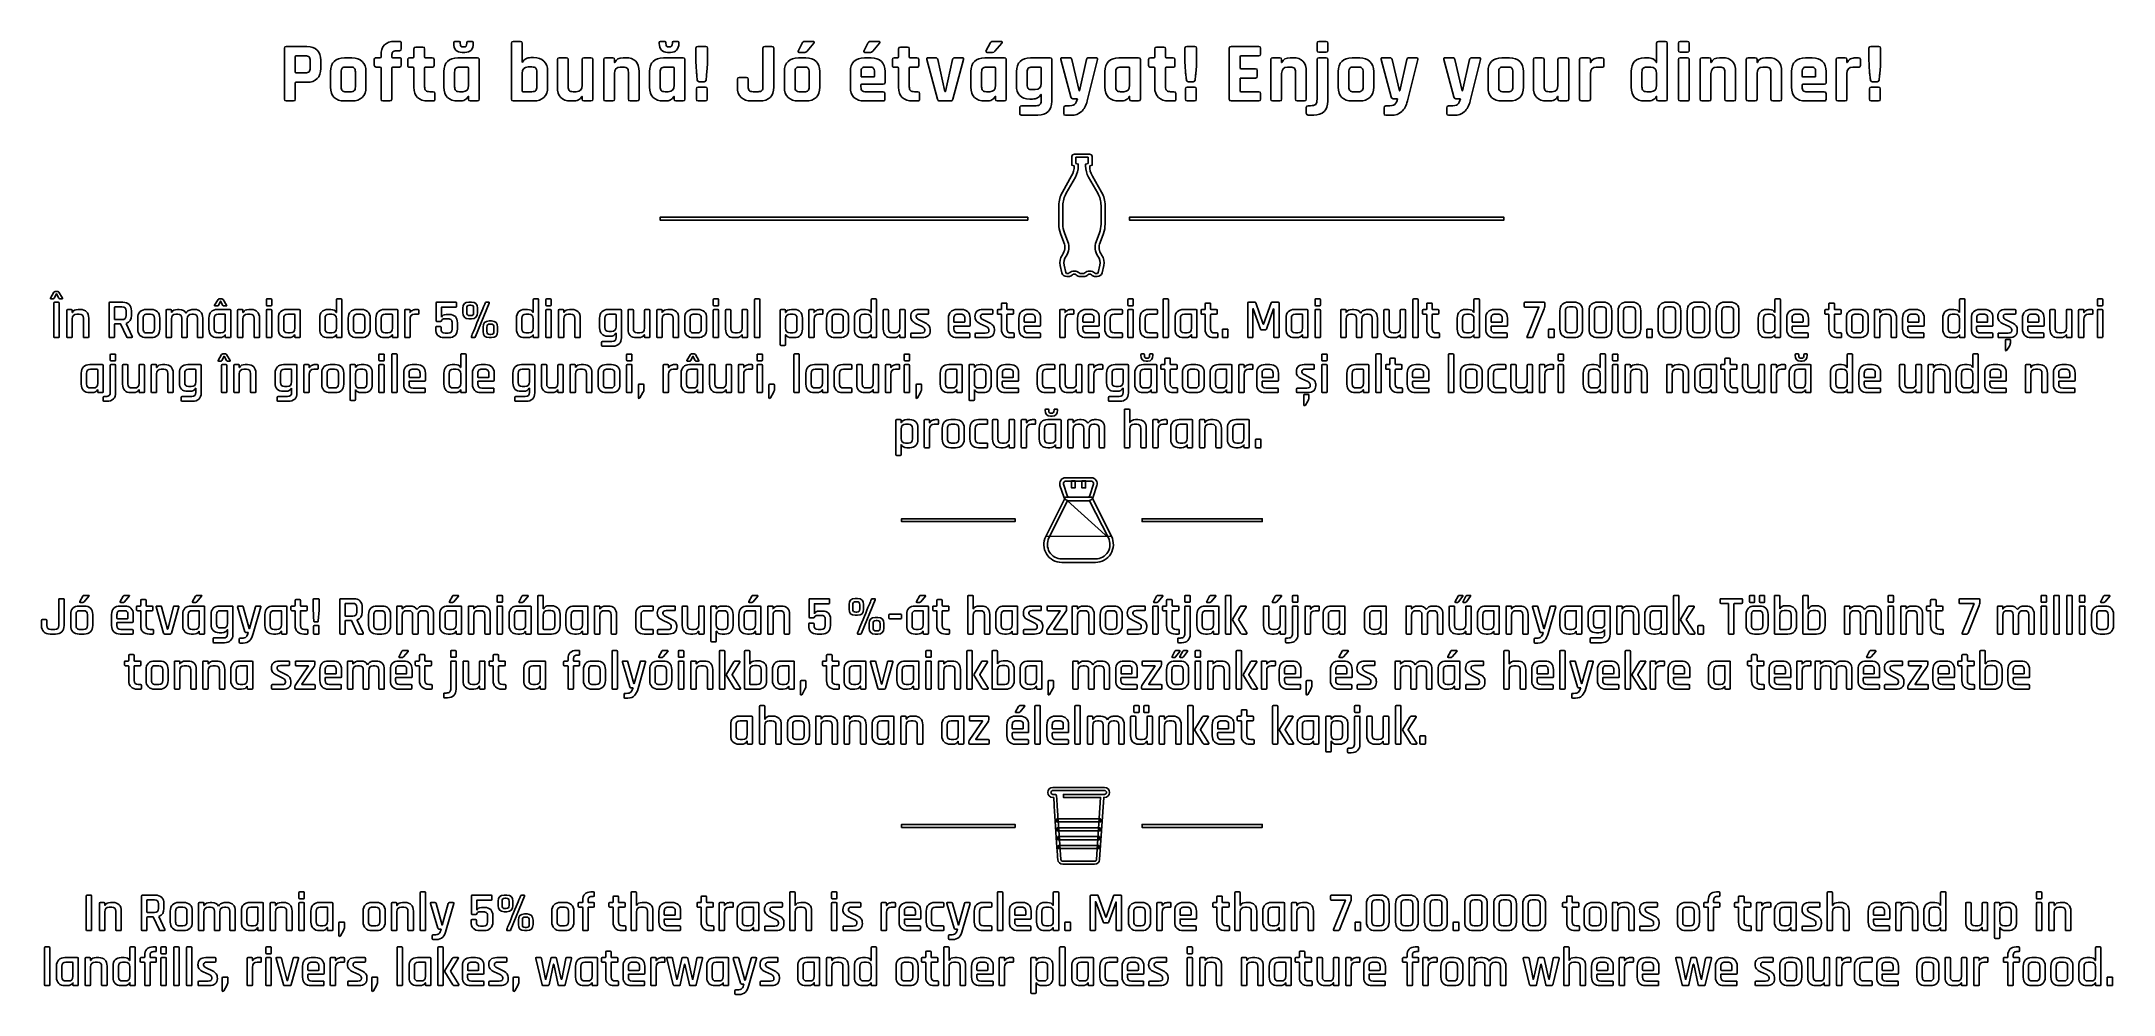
# Model space of a CAD drawing. Extents: x 23 to 195, y 64 to 143.
import ezdxf

# ---------------------------------------------------------------- set-up
doc = ezdxf.new("R2010")
doc.units = 0
doc.layers.add('Layer_1', color=7, linetype='CONTINUOUS')

msp = doc.modelspace()

# ---------------------------------------------------------------- linework, layer by layer
at = {"layer": 'Layer_1', "color": 7}
for points in [[(42.818145, 138.293164), (42.818145, 142.533553)], [(42.966312, 142.68172), (44.687868, 142.68172)], [(43.714201, 141.827998), (43.714201, 140.565053)], [(44.539701, 141.905609), (43.791812, 141.905609)], [(45.844979, 141.531664), (45.844979, 140.854331)], [(47.807199, 141.743331), (48.435144, 141.743331)], [(50.294706, 141.115422), (50.294706, 141.602255)], [(50.442873, 141.743366), (50.767428, 141.743366)], [(50.852095, 141.820978), (50.852095, 141.955033)], [(51.74815, 141.9127), (51.74815, 141.820978)], [(51.825762, 141.743366), (52.390206, 141.743366)], [(51.995095, 143.105089), (52.397262, 143.105089)], [(52.397262, 142.328978), (52.136206, 142.328978)], [(52.538373, 142.963978), (52.538373, 142.477144)], [(52.538373, 141.602255), (52.538373, 141.115422)], [(53.080557, 141.108296), (53.080557, 141.595129)], [(53.228723, 141.743296), (53.511298, 141.743296)], [(53.58891, 141.820907), (53.58891, 142.491185)], [(53.744132, 142.639351), (54.336798, 142.639351)], [(54.484965, 142.491185), (54.484965, 141.820907)], [(54.569632, 141.743296), (55.119965, 141.743296)], [(55.267779, 141.595129), (55.267779, 141.108296)], [(56.906079, 142.935755), (56.906079, 143.013366)], [(57.004857, 143.105089), (57.357635, 143.105089)], [(57.251801, 141.743366), (58.881987, 141.743366)], [(57.456765, 143.013366), (57.456765, 142.949866)], [(57.844468, 142.194922), (57.597523, 142.194922)], [(57.696301, 142.646478), (57.752746, 142.646478)], [(57.992635, 142.949866), (57.992635, 143.013366)], [(58.091412, 143.105089), (58.437135, 143.105089)], [(58.535912, 143.013366), (58.535912, 142.935755)], [(59.036857, 141.5952), (59.036857, 138.2932)], [(61.71758, 138.2932), (61.71758, 142.956922)], [(61.865747, 143.105089), (62.465469, 143.105089)], [(62.613635, 142.956922), (62.613635, 141.369422), (62.641858, 141.369422)], [(63.333302, 141.757478), (63.559433, 141.757478)], [(65.541832, 139.295018), (65.541832, 141.595129)], [(65.689999, 141.743296), (66.289721, 141.743296)], [(66.437888, 141.595129), (66.437888, 139.337351)], [(67.594999, 139.457296), (67.594999, 141.595129)], [(67.743165, 141.743296), (68.335832, 141.743296)], [(68.491054, 141.595129), (68.491054, 138.293129)], [(69.396811, 138.293129), (69.396811, 141.595129)], [(69.544978, 141.743296), (70.1447, 141.743296)], [(70.292867, 141.595129), (70.292867, 141.362296), (70.321089, 141.362296)], [(71.012533, 141.743296), (71.238664, 141.743296)], [(74.025256, 142.935755), (74.025256, 143.013366)], [(74.124033, 143.105089), (74.476811, 143.105089)], [(74.370978, 141.743366), (76.001164, 141.743366)], [(74.575942, 143.013366), (74.575942, 142.949866)], [(74.963645, 142.194922), (74.7167, 142.194922)], [(74.815478, 142.646478), (74.871922, 142.646478)], [(75.111811, 142.949866), (75.111811, 143.013366)], [(75.210589, 143.105089), (75.556311, 143.105089)], [(75.655089, 143.013366), (75.655089, 142.935755)], [(76.156033, 141.5952), (76.156033, 138.2932)], [(77.073044, 141.439872), (77.073044, 142.533483)], [(77.221211, 142.681649), (77.891841, 142.681649)], [(78.040008, 142.533483), (78.040008, 141.439872)], [(82.660903, 139.337281), (82.660903, 142.533448)], [(82.816125, 142.681614), (83.408792, 142.681614)], [(83.556958, 142.540503), (83.556958, 139.294948)], [(85.603881, 141.743296), (86.231825, 141.743296)], [(85.610937, 142.343018), (85.921028, 142.970963)], [(86.133048, 142.194851), (85.681492, 142.194851)], [(86.133048, 143.105018), (86.831195, 143.105018)], [(86.902103, 142.963907), (86.330603, 142.286574)], [(91.078498, 142.343018), (91.395998, 142.970963)], [(91.100018, 141.743296), (91.657407, 141.743296)], [(91.600609, 142.194851), (91.149054, 142.194851)], [(91.607665, 143.105018), (92.299109, 143.105018)], [(92.369665, 142.963907), (91.798165, 142.286574)], [(93.440345, 141.108296), (93.440345, 141.595129)], [(93.588512, 141.743296), (93.871087, 141.743296)], [(93.948698, 141.820907), (93.948698, 142.491185)], [(94.10392, 142.639351), (94.696587, 142.639351)], [(94.844754, 142.491185), (94.844754, 141.820907)], [(94.92942, 141.743296), (95.479754, 141.743296)], [(95.627568, 141.595129), (95.627568, 141.108296)], [(97.192102, 138.300255), (96.310157, 141.5952)], [(96.415991, 141.743366), (97.03688, 141.743366)], [(97.206213, 141.5952), (97.812991, 138.942311), (97.86238, 138.942311), (98.455046, 141.5952)], [(99.358157, 141.5952), (98.469157, 138.300255)], [(98.631435, 141.743366), (99.252324, 141.743366)], [(101.135875, 141.743296), (102.765708, 141.743296)], [(101.248411, 142.343018), (101.565911, 142.970963)], [(101.770522, 142.194851), (101.318967, 142.194851)], [(101.777578, 143.105018), (102.476078, 143.105018)], [(102.539578, 142.963907), (101.968078, 142.286574)], [(102.920578, 141.595129), (102.920578, 138.293129)], [(104.930353, 141.743331), (106.560539, 141.743331)], [(106.715761, 141.595164), (106.715761, 138.116776)], [(108.289679, 138.483664), (107.464532, 141.595164)], [(107.570013, 141.743331), (108.19831, 141.743331)], [(108.374699, 141.595164), (108.981124, 138.991664), (109.009699, 138.991664), (109.609421, 141.595164)], [(110.519235, 141.588109), (109.658457, 138.144998)], [(109.78581, 141.743331), (110.378124, 141.743331)], [(112.300798, 141.743366), (113.930984, 141.743366)], [(114.085853, 141.5952), (114.085853, 138.2932)], [(114.774793, 141.108296), (114.774793, 141.595129)], [(114.92296, 141.743296), (115.205535, 141.743296)], [(115.283146, 141.820907), (115.283146, 142.491185)], [(115.438368, 142.639351), (116.031035, 142.639351)], [(116.179202, 142.491185), (116.179202, 141.820907)], [(116.263868, 141.743296), (116.814202, 141.743296)], [(116.962015, 141.595129), (116.962015, 141.108296)], [(117.79891, 141.439872), (117.79891, 142.533483)], [(117.947077, 142.681649), (118.617707, 142.681649)], [(118.765874, 142.533483), (118.765874, 141.439872)], [(121.488683, 138.293129), (121.488683, 142.533518)], [(121.63685, 142.681685), (123.944017, 142.681685)], [(122.384739, 141.827963), (122.384739, 140.91074)], [(123.944017, 141.905574), (122.469406, 141.905574)], [(124.085128, 142.533518), (124.085128, 142.05374)], [(124.953138, 138.293129), (124.953138, 141.595129)], [(125.101304, 141.743296), (125.701027, 141.743296)], [(125.849193, 141.595129), (125.849193, 141.362296), (125.877415, 141.362296)], [(126.56886, 141.743296), (126.79499, 141.743296)], [(128.799192, 142.350038), (128.799192, 142.963872)], [(128.799192, 138.293094), (128.799192, 141.595094)], [(128.93995, 143.104983), (129.554136, 143.104983)], [(129.554136, 142.208927), (128.93995, 142.208927)], [(128.947358, 141.743261), (129.54708, 141.743261)], [(129.695247, 142.970927), (129.695247, 142.350038)], [(129.695247, 141.595094), (129.695247, 138.130816)], [(131.72058, 141.743331), (132.348524, 141.743331)], [(134.958868, 138.483664), (134.133721, 141.595164)], [(134.239201, 141.743331), (134.867498, 141.743331)], [(135.043887, 141.595164), (135.650312, 138.991664), (135.678887, 138.991664), (136.27861, 141.595164)], [(137.188423, 141.588109), (136.327646, 138.144998)], [(136.454998, 141.743331), (137.047312, 141.743331)], [(140.186788, 138.483664), (139.36164, 141.595164)], [(139.467121, 141.743331), (140.095418, 141.743331)], [(140.271807, 141.595164), (140.878232, 138.991664), (140.906807, 138.991664), (141.506529, 141.595164)], [(142.416343, 141.588109), (141.555565, 138.144998)], [(141.682918, 141.743331), (142.275232, 141.743331)], [(144.198047, 141.743331), (144.825992, 141.743331)], [(146.808532, 139.295018), (146.808532, 141.595129)], [(146.956699, 141.743296), (147.556421, 141.743296)], [(147.704588, 141.595129), (147.704588, 139.337351)], [(148.861699, 139.457296), (148.861699, 141.595129)], [(149.009866, 141.743296), (149.602532, 141.743296)], [(149.757755, 141.595129), (149.757755, 138.293129)], [(150.663547, 138.293129), (150.663547, 141.595129)], [(150.811713, 141.743296), (151.411436, 141.743296)], [(151.559602, 141.595129), (151.559602, 141.35524), (151.587825, 141.35524)], [(152.279269, 141.743296), (152.533622, 141.743296)], [(152.67438, 141.595129), (152.67438, 141.108296)], [(156.060694, 141.743366), (156.349972, 141.743366)], [(157.041416, 141.362366), (157.069638, 141.362366), (157.069638, 142.956922)], [(157.217805, 143.105089), (157.817527, 143.105089)], [(157.965694, 142.956922), (157.965694, 138.2932)], [(158.889019, 142.350038), (158.889019, 142.963872)], [(158.889019, 138.293094), (158.889019, 141.595094)], [(159.029778, 143.104983), (159.643964, 143.104983)], [(159.643964, 142.208927), (159.029778, 142.208927)], [(159.029778, 141.743261), (159.636908, 141.743261)], [(159.785075, 142.970927), (159.785075, 142.350038)], [(159.785075, 141.595094), (159.785075, 138.293094)], [(160.704943, 138.293129), (160.704943, 141.595129)], [(160.85311, 141.743296), (161.452832, 141.743296)], [(161.600998, 141.595129), (161.600998, 141.362296), (161.629221, 141.362296)], [(162.320665, 141.743296), (162.546796, 141.743296)], [(164.537274, 138.293129), (164.537274, 141.595129)], [(164.68544, 141.743296), (165.285163, 141.743296)], [(165.433329, 141.595129), (165.433329, 141.362296), (165.461552, 141.362296)], [(166.152996, 141.743296), (166.379127, 141.743296)], [(169.475951, 141.743331), (170.03334, 141.743331)], [(172.028298, 138.293129), (172.028298, 141.595129)], [(172.176465, 141.743296), (172.776187, 141.743296)], [(172.924354, 141.595129), (172.924354, 141.35524), (172.952576, 141.35524)], [(173.64402, 141.743296), (173.898373, 141.743296)], [(174.039132, 141.595129), (174.039132, 141.108296)], [(174.757352, 141.439872), (174.757352, 142.533483)], [(174.905518, 142.681649), (175.576149, 142.681649)], [(175.724316, 142.533483), (175.724316, 141.439872)], [(43.791812, 140.487442), (44.539701, 140.487442)], [(44.948923, 140.896664), (44.948923, 141.489331)], [(46.643033, 139.295053), (46.643033, 140.593276)], [(47.532033, 140.565053), (47.532033, 139.323276)], [(48.301088, 140.974276), (47.941255, 140.974276)], [(48.717366, 139.323276), (48.717366, 140.565053)], [(49.59931, 140.593276), (49.59931, 139.295053)], [(50.767428, 140.967255), (50.442873, 140.967255)], [(50.852095, 138.2932), (50.852095, 140.889644)], [(51.74815, 140.889644), (51.74815, 138.2932)], [(52.390206, 140.967255), (51.825762, 140.967255)], [(53.511298, 140.967185), (53.228723, 140.967185)], [(53.58891, 139.287963), (53.58891, 140.889574)], [(54.484965, 140.889574), (54.484965, 139.330296)], [(55.119965, 140.967185), (54.569632, 140.967185)], [(56.087987, 139.295089), (56.087987, 140.593311)], [(56.984043, 140.550978), (56.984043, 139.337422)], [(58.056487, 140.967255), (57.392912, 140.967255)], [(58.140801, 139.457366), (58.140801, 140.889644)], [(62.613635, 140.445144), (62.613635, 138.998755)], [(63.411266, 140.981366), (63.100469, 140.981366)], [(63.827544, 139.337422), (63.827544, 140.565089)], [(64.723599, 140.607422), (64.723599, 139.295089)], [(70.292867, 140.430963), (70.292867, 138.293129)], [(71.034053, 140.967185), (70.7797, 140.967185)], [(71.449978, 138.293129), (71.449978, 140.550907)], [(72.346033, 140.59324), (72.346033, 138.293129)], [(73.207164, 139.295089), (73.207164, 140.593311)], [(74.10322, 140.550978), (74.10322, 139.337422)], [(75.175664, 140.967255), (74.512089, 140.967255)], [(75.259978, 139.457366), (75.259978, 140.889644)], [(80.530125, 139.294948), (80.530125, 139.95817)], [(80.677939, 140.106336), (81.278014, 140.106336)], [(81.426181, 139.95817), (81.426181, 139.337281)], [(84.439714, 139.295018), (84.439714, 140.59324)], [(85.328714, 140.565018), (85.328714, 139.32324)], [(86.097417, 140.97424), (85.737937, 140.97424)], [(86.514048, 139.32324), (86.514048, 140.565018)], [(87.395992, 140.59324), (87.395992, 139.295018)], [(89.935851, 139.295018), (89.935851, 140.59324)], [(90.824498, 140.565018), (90.824498, 140.226351)], [(90.902109, 140.14874), (91.862018, 140.14874)], [(91.530054, 140.97424), (91.23372, 140.97424)], [(91.939276, 140.226351), (91.939276, 140.565018)], [(92.82122, 140.59324), (92.82122, 139.697185)], [(93.871087, 140.967185), (93.588512, 140.967185)], [(93.948698, 139.287963), (93.948698, 140.889574)], [(94.844754, 140.889574), (94.844754, 139.330296)], [(95.479754, 140.967185), (94.92942, 140.967185)], [(99.971708, 139.295018), (99.971708, 140.59324)], [(100.867764, 140.550907), (100.867764, 139.337351)], [(101.940208, 140.967185), (101.276633, 140.967185)], [(102.024522, 139.457296), (102.024522, 140.889574)], [(103.766539, 139.457331), (103.766539, 140.593276)], [(104.662595, 140.550942), (104.662595, 139.499664)], [(105.735039, 140.96722), (105.071817, 140.96722)], [(105.819706, 139.619609), (105.819706, 140.889609)], [(111.136984, 139.295089), (111.136984, 140.593311)], [(112.03304, 140.550978), (112.03304, 139.337422)], [(113.105484, 140.967255), (112.441909, 140.967255)], [(113.189798, 139.457366), (113.189798, 140.889644)], [(115.205535, 140.967185), (114.92296, 140.967185)], [(115.283146, 139.287963), (115.283146, 140.889574)], [(116.179202, 140.889574), (116.179202, 139.330296)], [(116.814202, 140.967185), (116.263868, 140.967185)], [(122.384739, 139.979407), (122.384739, 138.998685)], [(122.469406, 140.833129), (123.675906, 140.833129)], [(123.675906, 140.057018), (122.469406, 140.057018)], [(123.824072, 140.684963), (123.824072, 140.205185)], [(125.849193, 140.430963), (125.849193, 138.293129)], [(126.590379, 140.967185), (126.336027, 140.967185)], [(127.006304, 138.293129), (127.006304, 140.550907)], [(127.90236, 140.59324), (127.90236, 138.293129)], [(130.556413, 139.295053), (130.556413, 140.593276)], [(131.445413, 140.565053), (131.445413, 139.323276)], [(132.214468, 140.974276), (131.854635, 140.974276)], [(132.630746, 139.323276), (132.630746, 140.565053)], [(133.512691, 140.593276), (133.512691, 139.295053)], [(143.033881, 139.295053), (143.033881, 140.593276)], [(143.922881, 140.565053), (143.922881, 139.323276)], [(144.691936, 140.974276), (144.332103, 140.974276)], [(145.108214, 139.323276), (145.108214, 140.565053)], [(145.990158, 140.593276), (145.990158, 139.295053)], [(151.559602, 140.416851), (151.559602, 138.293129)], [(152.533622, 140.967185), (152.046436, 140.967185)], [(154.96038, 139.295089), (154.96038, 140.593311)], [(155.856436, 140.550978), (155.856436, 139.337422)], [(156.582805, 140.967255), (156.265305, 140.967255)], [(157.069638, 139.457366), (157.069638, 140.431033)], [(161.600998, 140.430963), (161.600998, 138.293129)], [(162.342185, 140.967185), (162.087832, 140.967185)], [(162.75811, 138.293129), (162.75811, 140.550907)], [(163.654165, 140.59324), (163.654165, 138.293129)], [(165.433329, 140.430963), (165.433329, 138.293129)], [(166.174515, 140.967185), (165.920163, 140.967185)], [(166.59044, 138.293129), (166.59044, 140.550907)], [(167.486496, 140.59324), (167.486496, 138.293129)], [(168.311784, 139.295053), (168.311784, 140.593276)], [(169.200432, 140.565053), (169.200432, 140.226387)], [(169.278043, 140.148776), (170.237951, 140.148776)], [(169.905987, 140.974276), (169.609654, 140.974276)], [(170.315209, 140.226387), (170.315209, 140.565053)], [(171.197154, 140.593276), (171.197154, 139.69722)], [(172.924354, 140.416851), (172.924354, 138.293129)], [(173.898373, 140.967185), (173.411187, 140.967185)], [(43.566034, 138.144998), (42.966312, 138.144998)], [(43.714201, 139.626664), (43.714201, 138.293164)], [(44.687868, 139.704276), (43.798868, 139.704276)], [(48.435144, 138.144998), (47.807199, 138.144998)], [(47.941255, 138.914053), (48.301088, 138.914053)], [(51.592928, 138.145033), (51.000262, 138.145033)], [(55.190521, 138.144963), (54.760132, 138.144963)], [(54.908298, 138.921074), (55.190521, 138.921074)], [(55.338687, 138.772907), (55.338687, 138.286074)], [(57.421135, 138.145033), (57.251801, 138.145033)], [(57.392912, 138.921144), (57.653968, 138.921144)], [(58.140801, 138.2932), (58.140801, 138.526033), (58.112579, 138.526033)], [(58.881987, 138.145033), (58.288968, 138.145033)], [(63.559433, 138.145033), (61.865747, 138.145033)], [(62.691599, 138.921144), (63.411266, 138.921144)], [(66.875332, 138.144963), (66.642499, 138.144963)], [(66.84711, 138.921074), (67.108165, 138.921074)], [(67.594999, 138.293129), (67.594999, 138.525963), (67.566777, 138.525963)], [(68.335832, 138.144963), (67.743165, 138.144963)], [(70.1447, 138.144963), (69.544978, 138.144963)], [(72.190811, 138.144963), (71.598145, 138.144963)], [(74.540311, 138.145033), (74.370978, 138.145033)], [(74.512089, 138.921144), (74.773145, 138.921144)], [(75.259978, 138.2932), (75.259978, 138.526033), (75.231756, 138.526033)], [(76.001164, 138.145033), (75.408145, 138.145033)], [(77.115377, 138.300149), (77.115377, 139.153872)], [(77.256488, 139.294983), (77.87773, 139.294983)], [(77.87773, 138.144927), (77.256488, 138.144927)], [(77.757786, 139.753594), (77.355266, 139.753594)], [(78.018488, 139.160927), (78.018488, 138.293094)], [(82.399847, 138.144892), (81.694292, 138.144892)], [(81.835403, 138.921003), (82.251328, 138.921003)], [(86.231825, 138.144963), (85.603881, 138.144963)], [(85.737937, 138.914018), (86.097417, 138.914018)], [(90.817795, 139.471407), (90.817795, 139.316185)], [(92.673407, 139.549018), (90.902109, 139.549018)], [(92.658943, 138.144963), (91.100018, 138.144963)], [(91.23372, 138.906963), (92.658943, 138.906963)], [(92.807109, 138.75174), (92.807109, 138.286074)], [(95.550309, 138.144963), (95.11992, 138.144963)], [(95.268087, 138.921074), (95.550309, 138.921074)], [(95.698476, 138.772907), (95.698476, 138.286074)], [(98.278657, 138.145033), (97.382602, 138.145033)], [(101.304856, 138.144963), (101.135875, 138.144963)], [(101.276633, 138.921074), (101.537689, 138.921074)], [(102.024522, 138.293129), (102.024522, 138.525963), (101.9963, 138.525963)], [(102.765708, 138.144963), (102.172689, 138.144963)], [(105.100039, 138.307276), (104.867206, 138.307276)], [(105.071817, 139.090442), (105.332872, 139.090442)], [(105.819706, 138.159109), (105.819706, 138.695331), (105.791483, 138.695331)], [(108.840013, 138.335498), (108.466068, 138.335498)], [(112.470131, 138.145033), (112.300798, 138.145033)], [(112.441909, 138.921144), (112.702965, 138.921144)], [(113.189798, 138.2932), (113.189798, 138.526033), (113.161576, 138.526033)], [(113.930984, 138.145033), (113.337965, 138.145033)], [(116.884757, 138.144963), (116.454368, 138.144963)], [(116.602535, 138.921074), (116.884757, 138.921074)], [(117.032924, 138.772907), (117.032924, 138.286074)], [(117.841243, 138.300149), (117.841243, 139.153872)], [(117.982355, 139.294983), (118.603596, 139.294983)], [(118.603596, 138.144927), (117.982355, 138.144927)], [(118.483652, 139.753594), (118.081132, 139.753594)], [(118.744355, 139.160927), (118.744355, 138.293094)], [(123.944017, 138.144963), (121.63685, 138.144963)], [(122.469406, 138.921074), (123.944017, 138.921074)], [(124.085128, 138.772907), (124.085128, 138.293129)], [(125.701027, 138.144963), (125.101304, 138.144963)], [(127.747138, 138.144963), (127.154471, 138.144963)], [(132.348524, 138.144998), (131.72058, 138.144998)], [(131.854635, 138.914053), (132.214468, 138.914053)], [(135.509201, 138.335498), (135.135257, 138.335498)], [(140.737121, 138.335498), (140.363177, 138.335498)], [(144.825992, 138.144998), (144.198047, 138.144998)], [(144.332103, 138.914053), (144.691936, 138.914053)], [(148.142032, 138.144963), (147.909199, 138.144963)], [(148.11381, 138.921074), (148.374866, 138.921074)], [(148.861699, 138.293129), (148.861699, 138.525963), (148.833477, 138.525963)], [(149.602532, 138.144963), (149.009866, 138.144963)], [(151.411436, 138.144963), (150.811713, 138.144963)], [(156.349972, 138.145033), (156.060694, 138.145033)], [(156.265305, 138.921144), (156.582805, 138.921144)], [(157.069638, 138.2932), (157.069638, 138.526033), (157.041416, 138.526033)], [(157.817527, 138.145033), (157.217805, 138.145033)], [(159.643964, 138.144927), (159.037186, 138.144927)], [(161.452832, 138.144963), (160.85311, 138.144963)], [(163.498943, 138.144963), (162.906276, 138.144963)], [(165.285163, 138.144963), (164.68544, 138.144963)], [(167.331274, 138.144963), (166.738607, 138.144963)], [(169.193729, 139.471442), (169.193729, 139.31622)], [(171.04934, 139.549053), (169.278043, 139.549053)], [(171.034876, 138.144998), (169.475951, 138.144998)], [(169.609654, 138.906998), (171.034876, 138.906998)], [(171.183043, 138.751776), (171.183043, 138.286109)], [(172.776187, 138.144963), (172.176465, 138.144963)], [(174.799685, 138.300149), (174.799685, 139.153872)], [(174.940796, 139.294983), (175.562038, 139.294983)], [(175.562038, 138.144927), (174.940796, 138.144927)], [(175.442093, 139.753594), (175.039574, 139.753594)], [(175.702796, 139.160927), (175.702796, 138.293094)], [(104.048408, 137.114887), (104.048408, 137.60172)], [(104.196575, 137.749887), (105.403075, 137.749887)], [(105.551595, 136.973776), (104.196575, 136.973776)], [(107.704068, 137.107831), (107.704068, 137.580553)], [(107.845532, 137.735776), (107.993699, 137.735776)], [(108.296735, 136.952609), (107.845532, 136.952609)], [(127.903136, 137.121872), (127.903136, 137.601649)], [(128.051303, 137.749816), (128.248505, 137.749816)], [(128.524025, 136.973705), (128.051303, 136.973705)], [(134.373257, 137.107831), (134.373257, 137.580553)], [(134.514721, 137.735776), (134.662887, 137.735776)], [(134.965923, 136.952609), (134.514721, 136.952609)], [(139.601177, 137.107831), (139.601177, 137.580553)], [(139.74264, 137.735776), (139.890807, 137.735776)], [(140.193843, 136.952609), (139.74264, 136.952609)], [(108.378967, 133.518776), (108.378967, 132.792406), (108.581109, 132.732081)], [(109.853931, 133.705395), (108.590634, 133.705395)], [(108.918365, 132.732081), (108.918365, 132.89189), (108.716223, 132.952215), (108.716223, 133.465506), (109.728695, 133.465506)], [(109.728695, 133.465506), (109.728695, 132.951509), (109.527259, 132.890831), (109.527259, 132.731729)], [(109.864162, 132.731729), (110.065598, 132.792759), (110.065598, 133.518776)], [(108.357448, 131.897409), (107.595801, 130.554384)], [(107.908362, 130.464426), (108.670009, 131.807451)], [(109.775262, 131.807098), (110.537262, 130.464426)], [(110.849823, 130.554384), (110.087823, 131.897056)], [(107.297351, 129.441018), (107.297351, 127.887031)], [(107.634606, 127.887031), (107.634606, 129.441018)], [(110.810665, 129.440665), (110.810665, 127.887031)], [(111.14792, 127.887031), (111.14792, 129.440665)], [(107.442342, 127.100337), (107.720684, 126.363737)], [(108.046298, 126.426179), (107.767956, 127.162426)], [(110.677315, 127.162073), (110.398973, 126.425826)], [(110.724587, 126.363384), (111.002928, 127.099631)], [(107.411298, 124.435454), (107.550292, 123.82409)], [(107.883315, 123.862543), (107.74432, 124.473554)], [(110.701303, 124.473554), (110.562309, 123.86219)], [(110.894978, 123.823737), (111.033973, 124.435101)], [(108.099215, 123.763412), (107.965512, 123.763412)], [(107.965512, 123.523523), (108.114031, 123.523523)], [(108.169065, 123.825148), (108.101331, 123.765529)], [(108.363445, 123.61454), (108.431178, 123.674512)], [(108.730687, 123.674512), (108.79842, 123.61454)], [(109.060534, 123.765529), (108.993506, 123.824795)], [(109.048187, 123.523523), (109.397437, 123.523523)], [(109.382267, 123.763412), (109.063003, 123.763412)], [(109.453528, 123.825854), (109.384384, 123.765529)], [(109.646498, 123.61454), (109.714584, 123.674159)], [(110.014445, 123.674159), (110.082178, 123.61454)], [(110.344292, 123.765176), (110.276912, 123.824443)], [(110.331945, 123.52317), (110.479759, 123.52317)], [(110.479759, 123.763412), (110.346409, 123.763412)], [(23.327843, 121.735434), (23.616768, 122.226148)], [(23.566321, 121.6804), (23.364532, 121.6804)], [(23.607596, 118.515984), (23.607596, 121.308925)], [(24.011174, 121.726261), (23.823143, 122.083978), (23.639699, 121.726261)], [(23.68556, 121.386889), (23.974485, 121.386889)], [(23.717663, 122.272009), (23.937796, 122.272009)], [(24.034105, 122.226148), (24.32303, 121.735434)], [(24.052449, 121.308925), (24.052449, 118.515984)], [(24.295513, 121.6804), (24.079966, 121.6804)], [(28.202844, 118.515913), (28.202844, 121.308855)], [(28.280808, 121.386819), (29.353958, 121.386819)], [(28.647697, 120.951138), (28.647697, 119.983469)], [(29.28058, 120.996999), (28.698144, 120.996999)], [(36.998829, 121.12541), (37.29234, 121.616124)], [(37.241893, 121.070377), (37.030932, 121.070377)], [(37.68216, 121.116238), (37.498715, 121.473955), (37.315271, 121.116238)], [(37.388648, 121.661985), (37.608782, 121.661985)], [(37.70509, 121.616124), (37.994015, 121.12541)], [(37.966498, 121.070377), (37.755537, 121.070377)], [(41.305152, 121.166791), (41.305152, 121.584127)], [(41.37853, 121.657505), (41.676627, 121.657505)], [(41.676627, 121.088827), (41.37853, 121.088827)], [(41.750005, 121.584127), (41.750005, 121.166791)], [(47.1202, 120.533802), (47.138544, 120.533802), (47.138544, 121.584021)], [(47.216508, 121.661985), (47.510019, 121.661985)], [(47.587983, 121.584021), (47.587983, 118.515913)], [(55.434431, 119.868816), (55.434431, 121.308855)], [(55.512395, 121.386819), (57.067087, 121.386819)], [(57.067087, 120.969483), (55.88387, 120.969483), (55.88387, 120.13481)], [(57.149637, 121.308855), (57.149637, 121.047446)], [(57.672383, 120.515422), (57.672383, 120.891483)], [(57.988825, 120.877725), (57.988825, 120.529181)], [(58.172269, 121.395956), (58.38323, 121.395956)], [(58.328197, 121.129961), (58.231888, 121.129961)], [(58.566675, 120.529181), (58.566675, 120.877725)], [(59.859958, 121.299647), (58.718016, 118.520464)], [(58.883116, 120.891483), (58.883116, 120.515422)], [(59.62148, 121.386783), (59.804925, 121.386783)], [(63.510397, 120.533802), (63.528741, 120.533802), (63.528741, 121.584021)], [(63.607058, 121.661985), (63.900569, 121.661985)], [(63.97818, 121.584021), (63.97818, 118.515913)], [(64.578819, 121.166791), (64.578819, 121.584127)], [(64.652197, 121.657505), (64.950294, 121.657505)], [(64.950294, 121.088827), (64.652197, 121.088827)], [(65.023672, 121.584127), (65.023672, 121.166791)], [(78.520103, 121.166791), (78.520103, 121.584127)], [(78.593481, 121.657505), (78.891578, 121.657505)], [(78.891578, 121.088827), (78.593481, 121.088827)], [(78.964956, 121.584127), (78.964956, 121.166791)], [(81.959687, 118.515948), (81.959687, 121.584057)], [(82.038003, 121.662021), (82.326575, 121.662021)], [(82.404539, 121.584057), (82.404539, 118.515948)], [(91.64961, 120.533802), (91.667955, 120.533802), (91.667955, 121.584021)], [(91.746271, 121.661985), (92.039782, 121.661985)], [(92.117393, 121.584021), (92.117393, 118.515913)], [(102.523138, 120.822727), (102.523138, 121.235477)], [(102.605688, 121.313441), (102.894966, 121.313441)], [(102.972577, 121.235477), (102.972577, 120.822727)], [(113.047875, 121.166791), (113.047875, 121.584127)], [(113.121253, 121.657505), (113.41935, 121.657505)], [(113.41935, 121.088827), (113.121253, 121.088827)], [(113.492728, 121.584127), (113.492728, 121.166791)], [(115.973814, 118.515948), (115.973814, 121.584057)], [(116.052131, 121.662021), (116.340703, 121.662021)], [(116.418667, 121.584057), (116.418667, 118.515948)], [(119.48233, 120.822727), (119.48233, 121.235477)], [(119.56488, 121.313441), (119.854158, 121.313441)], [(119.931769, 121.235477), (119.931769, 120.822727)], [(123.027183, 118.515913), (123.027183, 121.308855)], [(123.105147, 121.386819), (123.618791, 121.386819)], [(124.09116, 119.153383), (123.481208, 120.836485), (123.462863, 120.836485), (123.462863, 118.515913)], [(123.692169, 121.336371), (124.320466, 119.566133), (124.343397, 119.566133), (124.97628, 121.336371)], [(125.196413, 118.515913), (125.196413, 120.831899), (125.178069, 120.831899), (124.582227, 119.153383)], [(125.045072, 121.386819), (125.558716, 121.386819)], [(125.63668, 121.308855), (125.63668, 118.515913)], [(128.63141, 121.166791), (128.63141, 121.584127)], [(128.704788, 121.657505), (129.002885, 121.657505)], [(129.002885, 121.088827), (128.704788, 121.088827)], [(129.076263, 121.584127), (129.076263, 121.166791)], [(136.771511, 118.515948), (136.771511, 121.584057)], [(136.849827, 121.662021), (137.1384, 121.662021)], [(137.216363, 121.584057), (137.216363, 118.515948)], [(137.931832, 120.822727), (137.931832, 121.235477)], [(138.014382, 121.313441), (138.30366, 121.313441)], [(138.381271, 121.235477), (138.381271, 120.822727)], [(141.848089, 120.533802), (141.866433, 120.533802), (141.866433, 121.584021)], [(141.94475, 121.661985), (142.238261, 121.661985)], [(142.315872, 121.584021), (142.315872, 118.515913)], [(146.039653, 121.056654), (146.039653, 121.30889)], [(146.117617, 121.386854), (147.672309, 121.386854)], [(146.291889, 118.525121), (147.27367, 120.974104), (146.117617, 120.974104)], [(147.704412, 120.831934), (146.778017, 118.511362)], [(147.754859, 121.30889), (147.754859, 121.024551)], [(149.74068, 121.386819), (150.198938, 121.386819)], [(150.135086, 120.996999), (149.809119, 120.996999)], [(152.162217, 121.386819), (152.620476, 121.386819)], [(152.556623, 120.996999), (152.230656, 120.996999)], [(154.58379, 121.386819), (155.042048, 121.386819)], [(154.978195, 120.996999), (154.652229, 120.996999)], [(157.917963, 121.386819), (158.376222, 121.386819)], [(158.312369, 120.996999), (157.986402, 120.996999)], [(160.3395, 121.386819), (160.797759, 121.386819)], [(160.733906, 120.996999), (160.407939, 120.996999)], [(162.761073, 121.386819), (163.219331, 121.386819)], [(163.155478, 120.996999), (162.829512, 120.996999)], [(166.911186, 120.533802), (166.92953, 120.533802), (166.92953, 121.584021)], [(167.007847, 121.661985), (167.301358, 121.661985)], [(167.378969, 121.584021), (167.378969, 118.515913)], [(171.423672, 120.822727), (171.423672, 121.235477)], [(171.506222, 121.313441), (171.7955, 121.313441)], [(171.873111, 121.235477), (171.873111, 120.822727)], [(182.283195, 120.533802), (182.30154, 120.533802), (182.30154, 121.584021)], [(182.379857, 121.661985), (182.673368, 121.661985)], [(182.750979, 121.584021), (182.750979, 118.515913)], [(193.775778, 121.166791), (193.775778, 121.584127)], [(193.849156, 121.657505), (194.147253, 121.657505)], [(194.147253, 121.088827), (193.849156, 121.088827)], [(194.220631, 121.584127), (194.220631, 121.166791)], [(24.694434, 118.515948), (24.694434, 120.698937)], [(24.772398, 120.776901), (25.061323, 120.776901)], [(25.139287, 120.698937), (25.139287, 120.533837), (25.157631, 120.533837)], [(25.139287, 119.997262), (25.139287, 118.515948)], [(25.730895, 120.387082), (25.515348, 120.387082)], [(25.620828, 120.776901), (25.822617, 120.776901)], [(26.065681, 118.515948), (26.065681, 120.047709)], [(26.51512, 120.066054), (26.51512, 118.515948)], [(28.647697, 119.524858), (28.647697, 118.515913)], [(28.698144, 119.937608), (29.28058, 119.937608)], [(29.656642, 118.515913), (29.165928, 119.570719), (28.70273, 119.570719)], [(29.619953, 120.272394), (29.619953, 120.657627)], [(29.633711, 119.621166), (29.633711, 119.602821), (30.142769, 118.529671)], [(30.069392, 120.671385), (30.069392, 120.286152)], [(30.59683, 119.148796), (30.59683, 120.066019)], [(31.041682, 120.05226), (31.041682, 119.162555)], [(31.307677, 120.776866), (31.711255, 120.776866)], [(31.651635, 120.387046), (31.371882, 120.387046)], [(31.981835, 119.162555), (31.981835, 120.05226)], [(32.426688, 120.066019), (32.426688, 119.148796)], [(32.953879, 118.515948), (32.953879, 120.698937)], [(33.031843, 120.776901), (33.320768, 120.776901)], [(33.398732, 120.698937), (33.398732, 120.533837), (33.417076, 120.533837)], [(33.398732, 119.997262), (33.398732, 118.515948)], [(33.935307, 120.387082), (33.774793, 120.387082)], [(33.903204, 120.776901), (34.054546, 120.776901)], [(34.265507, 118.515948), (34.265507, 120.047709)], [(34.714946, 119.98809), (34.714946, 118.515948)], [(35.22859, 120.387082), (35.095593, 120.387082)], [(35.173557, 120.776901), (35.320312, 120.776901)], [(35.55879, 118.515948), (35.55879, 120.047709)], [(36.008229, 120.066054), (36.008229, 118.515948)], [(36.517287, 119.148796), (36.517287, 120.066019)], [(36.96214, 120.047674), (36.96214, 119.167141)], [(37.228135, 120.776866), (38.255423, 120.776866)], [(37.838087, 120.387046), (37.29234, 120.387046)], [(37.888535, 119.217588), (37.888535, 120.341185)], [(38.337973, 120.698902), (38.337973, 118.515913)], [(38.911167, 118.515948), (38.911167, 120.698937)], [(38.989131, 120.776901), (39.278056, 120.776901)], [(39.35602, 120.698937), (39.35602, 120.533837), (39.374364, 120.533837)], [(39.35602, 119.997262), (39.35602, 118.515948)], [(39.947628, 120.387082), (39.732081, 120.387082)], [(39.837561, 120.776901), (40.03935, 120.776901)], [(40.282414, 118.515948), (40.282414, 120.047709)], [(40.731853, 120.066054), (40.731853, 118.515948)], [(41.305152, 118.516019), (41.305152, 120.699008)], [(41.37853, 120.776972), (41.672041, 120.776972)], [(41.750005, 120.699008), (41.750005, 118.516019)], [(42.304995, 119.148796), (42.304995, 120.066019)], [(42.749848, 120.047674), (42.749848, 119.167141)], [(43.015842, 120.776866), (44.043131, 120.776866)], [(43.625795, 120.387046), (43.080048, 120.387046)], [(43.676242, 119.217588), (43.676242, 120.341185)], [(44.125681, 120.698902), (44.125681, 118.515913)], [(45.744367, 119.148796), (45.744367, 120.066019)], [(46.189219, 120.047674), (46.189219, 119.167141)], [(46.427697, 120.776866), (46.661589, 120.776866)], [(46.762483, 120.387046), (46.519419, 120.387046)], [(47.138544, 119.217588), (47.138544, 119.997227)], [(48.119972, 119.148796), (48.119972, 120.066019)], [(48.564825, 120.05226), (48.564825, 119.162555)], [(48.830819, 120.776866), (49.234397, 120.776866)], [(49.174778, 120.387046), (48.895025, 120.387046)], [(49.504978, 119.162555), (49.504978, 120.05226)], [(49.94983, 120.066019), (49.94983, 119.148796)], [(50.431266, 119.148796), (50.431266, 120.066019)], [(50.876119, 120.047674), (50.876119, 119.167141)], [(51.142113, 120.776866), (52.169402, 120.776866)], [(51.752066, 120.387046), (51.206319, 120.387046)], [(51.802513, 119.217588), (51.802513, 120.341185)], [(52.251952, 120.698902), (52.251952, 118.515913)], [(52.82504, 118.515948), (52.82504, 120.698937)], [(52.903004, 120.776901), (53.191929, 120.776901)], [(53.269893, 120.698937), (53.269893, 120.524665), (53.288237, 120.524665)], [(53.269893, 119.969746), (53.269893, 118.515948)], [(53.925707, 120.387082), (53.65054, 120.387082)], [(53.75602, 120.776901), (53.925707, 120.776901)], [(54.00367, 120.698937), (54.00367, 120.460459)], [(55.406915, 119.148796), (55.406915, 119.268035)], [(55.484878, 119.350585), (55.773803, 119.350585)], [(55.80132, 119.790852), (55.512395, 119.790852)], [(55.851767, 119.268035), (55.851767, 119.153383)], [(56.429617, 119.997227), (56.145278, 119.997227)], [(56.269103, 120.35953), (56.539684, 120.35953)], [(56.782748, 119.153383), (56.782748, 119.61658)], [(57.218428, 119.680785), (57.218428, 119.148796)], [(58.38323, 120.01095), (58.172269, 120.01095)], [(58.231888, 120.276944), (58.328197, 120.276944)], [(59.355486, 118.942386), (59.355486, 119.318447)], [(59.676513, 119.304689), (59.676513, 118.960731)], [(59.855725, 119.822919), (60.066333, 119.822919)], [(60.0113, 119.556925), (59.919577, 119.556925)], [(60.254363, 118.960731), (60.254363, 119.304689)], [(60.565866, 119.318447), (60.565866, 118.942386)], [(62.134916, 119.148796), (62.134916, 120.066019)], [(62.579769, 120.047674), (62.579769, 119.167141)], [(62.817894, 120.776866), (63.051785, 120.776866)], [(63.153033, 120.387046), (62.909616, 120.387046)], [(63.528741, 119.217588), (63.528741, 119.997227)], [(64.578819, 118.516019), (64.578819, 120.699008)], [(64.652197, 120.776972), (64.945708, 120.776972)], [(65.023672, 120.699008), (65.023672, 118.516019)], [(65.62477, 118.515948), (65.62477, 120.698937)], [(65.702734, 120.776901), (65.991659, 120.776901)], [(66.069623, 120.698937), (66.069623, 120.533837), (66.087615, 120.533837)], [(66.069623, 119.997262), (66.069623, 118.515948)], [(66.660878, 120.387082), (66.445684, 120.387082)], [(66.551165, 120.776901), (66.752601, 120.776901)], [(66.996017, 118.515948), (66.996017, 120.047709)], [(67.445456, 120.066054), (67.445456, 118.515948)], [(69.050101, 119.26352), (69.050101, 120.066089)], [(69.499893, 120.047745), (69.499893, 119.28645)], [(69.761301, 120.776936), (70.788237, 120.776936)], [(70.370901, 120.387117), (69.825507, 120.387117)], [(70.421348, 119.332311), (70.421348, 120.341256)], [(70.870787, 120.698973), (70.870787, 118.428848)], [(71.421297, 119.148832), (71.421297, 120.698937)], [(71.498908, 120.776901), (71.788186, 120.776901)], [(71.865797, 120.698937), (71.865797, 119.167176)], [(72.792192, 119.217623), (72.792192, 120.698937)], [(72.870508, 120.776901), (73.15908, 120.776901)], [(73.241983, 120.698937), (73.241983, 118.515948)], [(73.815141, 118.515948), (73.815141, 120.698937)], [(73.893105, 120.776901), (74.18203, 120.776901)], [(74.259994, 120.698937), (74.259994, 120.533837), (74.277986, 120.533837)], [(74.259994, 119.997262), (74.259994, 118.515948)], [(74.85125, 120.387082), (74.636055, 120.387082)], [(74.741536, 120.776901), (74.942972, 120.776901)], [(75.186388, 118.515948), (75.186388, 120.047709)], [(75.635827, 120.066054), (75.635827, 118.515948)], [(76.140335, 119.148796), (76.140335, 120.066019)], [(76.584835, 120.05226), (76.584835, 119.162555)], [(76.850829, 120.776866), (77.254407, 120.776866)], [(77.194788, 120.387046), (76.915035, 120.387046)], [(77.524988, 119.162555), (77.524988, 120.05226)], [(77.96984, 120.066019), (77.96984, 119.148796)], [(78.520103, 118.516019), (78.520103, 120.699008)], [(78.593481, 120.776972), (78.886992, 120.776972)], [(78.964956, 120.699008), (78.964956, 118.516019)], [(79.543088, 119.148832), (79.543088, 120.698937)], [(79.620699, 120.776901), (79.909977, 120.776901)], [(79.987588, 120.698937), (79.987588, 119.167176)], [(80.913983, 119.217623), (80.913983, 120.698937)], [(80.992299, 120.776901), (81.280872, 120.776901)], [(81.363774, 120.698937), (81.363774, 118.515948)], [(84.097061, 117.869271), (84.097061, 120.698902)], [(84.175025, 120.776866), (84.46395, 120.776866)], [(84.541914, 120.698902), (84.541914, 120.533802), (84.559906, 120.533802)], [(84.541914, 119.997227), (84.541914, 119.217588)], [(85.160686, 120.387046), (84.917975, 120.387046)], [(85.023456, 120.776866), (85.257347, 120.776866)], [(85.491239, 119.167141), (85.491239, 120.047674)], [(85.940325, 120.066019), (85.940325, 119.148796)], [(86.47242, 118.515948), (86.47242, 120.698937)], [(86.550384, 120.776901), (86.839309, 120.776901)], [(86.917273, 120.698937), (86.917273, 120.524665), (86.935264, 120.524665)], [(86.917273, 119.969746), (86.917273, 118.515948)], [(87.573087, 120.387082), (87.29792, 120.387082)], [(87.4034, 120.776901), (87.573087, 120.776901)], [(87.65105, 120.698937), (87.65105, 120.460459)], [(87.962871, 119.148796), (87.962871, 120.066019)], [(88.407371, 120.05226), (88.407371, 119.162555)], [(88.673365, 120.776866), (89.076943, 120.776866)], [(89.017323, 120.387046), (88.737571, 120.387046)], [(89.347523, 119.162555), (89.347523, 120.05226)], [(89.792376, 120.066019), (89.792376, 119.148796)], [(90.27413, 119.148796), (90.27413, 120.066019)], [(90.718982, 120.047674), (90.718982, 119.167141)], [(90.957107, 120.776866), (91.190999, 120.776866)], [(91.292246, 120.387046), (91.04883, 120.387046)], [(91.667955, 119.217588), (91.667955, 119.997227)], [(92.672348, 119.148832), (92.672348, 120.698937)], [(92.749959, 120.776901), (93.039237, 120.776901)], [(93.116848, 120.698937), (93.116848, 119.167176)], [(94.043243, 119.217623), (94.043243, 120.698937)], [(94.121559, 120.776901), (94.410132, 120.776901)], [(94.493034, 120.698937), (94.493034, 118.515948)], [(95.909755, 119.355207), (95.409868, 119.593684)], [(95.428213, 120.221982), (95.428213, 120.171534)], [(95.62083, 120.776901), (96.382124, 120.776901)], [(95.662105, 119.914712), (96.16693, 119.65789)], [(96.382124, 120.396254), (95.712905, 120.396254)], [(96.125655, 119.020421), (96.125655, 119.075454)], [(96.455502, 120.698937), (96.455502, 120.474218)], [(98.106713, 119.148726), (98.106713, 120.065948)], [(98.546627, 119.355101), (98.546627, 119.157898)], [(98.551566, 120.05219), (98.551566, 119.758679)], [(98.597427, 119.712818), (99.418341, 119.712818)], [(99.826505, 119.400962), (98.597427, 119.400962)], [(98.817561, 120.776795), (99.193269, 120.776795)], [(99.134002, 120.386976), (98.881766, 120.386976)], [(99.464202, 119.758679), (99.464202, 120.05219)], [(99.909055, 120.065948), (99.909055, 119.483512)], [(101.257231, 119.355207), (100.757345, 119.593684)], [(100.775689, 120.221982), (100.775689, 120.171534)], [(100.968306, 120.776901), (101.7296, 120.776901)], [(101.009581, 119.914712), (101.514406, 119.65789)], [(101.7296, 120.396254), (101.060381, 120.396254)], [(101.473131, 119.020421), (101.473131, 119.075454)], [(101.802978, 120.698937), (101.802978, 120.474218)], [(102.17918, 120.460424), (102.17918, 120.698902)], [(102.257144, 120.776866), (102.477277, 120.776866)], [(102.477277, 120.387046), (102.257144, 120.387046)], [(102.523138, 119.139624), (102.523138, 120.341185)], [(102.972577, 120.341185), (102.972577, 119.162555)], [(103.023025, 120.776866), (103.449533, 120.776866)], [(103.449533, 120.387046), (103.023025, 120.387046)], [(103.532083, 120.698902), (103.532083, 120.460424)], [(103.972314, 119.148726), (103.972314, 120.065948)], [(104.412228, 119.355101), (104.412228, 119.157898)], [(104.417167, 120.05219), (104.417167, 119.758679)], [(104.463028, 119.712818), (105.283942, 119.712818)], [(105.692106, 119.400962), (104.463028, 119.400962)], [(104.683162, 120.776795), (105.05887, 120.776795)], [(104.999603, 120.386976), (104.747367, 120.386976)], [(105.329803, 119.758679), (105.329803, 120.05219)], [(105.774656, 120.065948), (105.774656, 119.483512)], [(107.370728, 118.515948), (107.370728, 120.698937)], [(107.448692, 120.776901), (107.737617, 120.776901)], [(107.815581, 120.698937), (107.815581, 120.524665), (107.833573, 120.524665)], [(107.815581, 119.969746), (107.815581, 118.515948)], [(108.471395, 120.387082), (108.196228, 120.387082)], [(108.301709, 120.776901), (108.471395, 120.776901)], [(108.549359, 120.698937), (108.549359, 120.460459)], [(108.860932, 119.148726), (108.860932, 120.065948)], [(109.300846, 119.355101), (109.300846, 119.157898)], [(109.305785, 120.05219), (109.305785, 119.758679)], [(109.351646, 119.712818), (110.17256, 119.712818)], [(110.580724, 119.400962), (109.351646, 119.400962)], [(109.57178, 120.776795), (109.947488, 120.776795)], [(109.888221, 120.386976), (109.635985, 120.386976)], [(110.218421, 119.758679), (110.218421, 120.05219)], [(110.663274, 120.065948), (110.663274, 119.483512)], [(111.122132, 119.148761), (111.122132, 120.065983)], [(111.566985, 120.047639), (111.566985, 119.167106)], [(111.832627, 120.776831), (112.507138, 120.776831)], [(112.507138, 120.387011), (111.896832, 120.387011)], [(112.589335, 120.698867), (112.589335, 120.460389)], [(113.047875, 118.516019), (113.047875, 120.699008)], [(113.121253, 120.776972), (113.414764, 120.776972)], [(113.492728, 120.699008), (113.492728, 118.516019)], [(114.048036, 119.148761), (114.048036, 120.065983)], [(114.492888, 120.047639), (114.492888, 119.167106)], [(114.75853, 120.776831), (115.433041, 120.776831)], [(115.433041, 120.387011), (114.822736, 120.387011)], [(115.515238, 120.698867), (115.515238, 120.460389)], [(116.973798, 119.148796), (116.973798, 120.066019)], [(117.418651, 120.047674), (117.418651, 119.167141)], [(117.684645, 120.776866), (118.711934, 120.776866)], [(118.294245, 120.387046), (117.748851, 120.387046)], [(118.345045, 119.217588), (118.345045, 120.341185)], [(118.794132, 120.698902), (118.794132, 118.515913)], [(119.138372, 120.460424), (119.138372, 120.698902)], [(119.216336, 120.776866), (119.436469, 120.776866)], [(119.436469, 120.387046), (119.216336, 120.387046)], [(119.48233, 119.139624), (119.48233, 120.341185)], [(119.931769, 120.341185), (119.931769, 119.162555)], [(119.982217, 120.776866), (120.408725, 120.776866)], [(120.408725, 120.387046), (119.982217, 120.387046)], [(120.491275, 120.698902), (120.491275, 120.460424)], [(120.913197, 118.515984), (120.913197, 119.075489)], [(120.991161, 119.148867), (121.303017, 119.148867)], [(121.376394, 119.075489), (121.376394, 118.515984)], [(124.48098, 119.080005), (124.187469, 119.080005)], [(126.2146, 119.148796), (126.2146, 120.066019)], [(126.659453, 120.047674), (126.659453, 119.167141)], [(126.925448, 120.776866), (127.952737, 120.776866)], [(127.535048, 120.387046), (126.989653, 120.387046)], [(127.585848, 119.217588), (127.585848, 120.341185)], [(128.034934, 120.698902), (128.034934, 118.515913)], [(128.63141, 118.516019), (128.63141, 120.699008)], [(128.704788, 120.776972), (128.998299, 120.776972)], [(129.076263, 120.699008), (129.076263, 118.516019)], [(130.768785, 118.515948), (130.768785, 120.698937)], [(130.846749, 120.776901), (131.135674, 120.776901)], [(131.213638, 120.698937), (131.213638, 120.533837), (131.23163, 120.533837)], [(131.213638, 119.997262), (131.213638, 118.515948)], [(131.74986, 120.387082), (131.589699, 120.387082)], [(131.717757, 120.776901), (131.869452, 120.776901)], [(132.080413, 118.515948), (132.080413, 120.047709)], [(132.529499, 119.98809), (132.529499, 118.515948)], [(133.043143, 120.387082), (132.910146, 120.387082)], [(132.988463, 120.776901), (133.135218, 120.776901)], [(133.373696, 118.515948), (133.373696, 120.047709)], [(133.822782, 120.066054), (133.822782, 118.515948)], [(134.354912, 119.148832), (134.354912, 120.698937)], [(134.432523, 120.776901), (134.721801, 120.776901)], [(134.799412, 120.698937), (134.799412, 119.167176)], [(135.725807, 119.217623), (135.725807, 120.698937)], [(135.804123, 120.776901), (136.092696, 120.776901)], [(136.175598, 120.698937), (136.175598, 118.515948)], [(137.587874, 120.460424), (137.587874, 120.698902)], [(137.665838, 120.776866), (137.885971, 120.776866)], [(137.885971, 120.387046), (137.665838, 120.387046)], [(137.931832, 119.139624), (137.931832, 120.341185)], [(138.381271, 120.341185), (138.381271, 119.162555)], [(138.431718, 120.776866), (138.858227, 120.776866)], [(138.858227, 120.387046), (138.431718, 120.387046)], [(138.940777, 120.698902), (138.940777, 120.460424)], [(140.472608, 119.148796), (140.472608, 120.066019)], [(140.917461, 120.047674), (140.917461, 119.167141)], [(141.155586, 120.776866), (141.389478, 120.776866)], [(141.490725, 120.387046), (141.247308, 120.387046)], [(141.866433, 119.217588), (141.866433, 119.997227)], [(142.847826, 119.148726), (142.847826, 120.065948)], [(143.28774, 119.355101), (143.28774, 119.157898)], [(143.292678, 120.05219), (143.292678, 119.758679)], [(143.33854, 119.712818), (144.159453, 119.712818)], [(144.567617, 119.400962), (143.33854, 119.400962)], [(143.558673, 120.776795), (143.934381, 120.776795)], [(143.875115, 120.386976), (143.622878, 120.386976)], [(144.205315, 119.758679), (144.205315, 120.05219)], [(144.650167, 120.065948), (144.650167, 119.483512)], [(148.07123, 118.515984), (148.07123, 119.075489)], [(148.149194, 119.148867), (148.461049, 119.148867)], [(148.534427, 119.075489), (148.534427, 118.515984)], [(149.024894, 119.148796), (149.024894, 120.675971)], [(149.478919, 120.657627), (149.478919, 119.167141)], [(150.464933, 119.167141), (150.464933, 120.657627)], [(150.909786, 120.675971), (150.909786, 119.148796)], [(151.446431, 119.148796), (151.446431, 120.675971)], [(151.900456, 120.657627), (151.900456, 119.167141)], [(152.88647, 119.167141), (152.88647, 120.657627)], [(153.331323, 120.675971), (153.331323, 119.148796)], [(153.868004, 119.148796), (153.868004, 120.675971)], [(154.322029, 120.657627), (154.322029, 119.167141)], [(155.308043, 119.167141), (155.308043, 120.657627)], [(155.752895, 120.675971), (155.752895, 119.148796)], [(156.248513, 118.515984), (156.248513, 119.075489)], [(156.326477, 119.148867), (156.638332, 119.148867)], [(156.71171, 119.075489), (156.71171, 118.515984)], [(157.202177, 119.148796), (157.202177, 120.675971)], [(157.656202, 120.657627), (157.656202, 119.167141)], [(158.642216, 119.167141), (158.642216, 120.657627)], [(159.087069, 120.675971), (159.087069, 119.148796)], [(159.623714, 119.148796), (159.623714, 120.675971)], [(160.077739, 120.657627), (160.077739, 119.167141)], [(161.063753, 119.167141), (161.063753, 120.657627)], [(161.508606, 120.675971), (161.508606, 119.148796)], [(162.045287, 119.148796), (162.045287, 120.675971)], [(162.499312, 120.657627), (162.499312, 119.167141)], [(163.485326, 119.167141), (163.485326, 120.657627)], [(163.930178, 120.675971), (163.930178, 119.148796)], [(165.535705, 119.148796), (165.535705, 120.066019)], [(165.980558, 120.047674), (165.980558, 119.167141)], [(166.218683, 120.776866), (166.452575, 120.776866)], [(166.553822, 120.387046), (166.310405, 120.387046)], [(166.92953, 119.217588), (166.92953, 119.997227)], [(167.910888, 119.148726), (167.910888, 120.065948)], [(168.350802, 119.355101), (168.350802, 119.157898)], [(168.35574, 120.05219), (168.35574, 119.758679)], [(168.401602, 119.712818), (169.222515, 119.712818)], [(169.630679, 119.400962), (168.401602, 119.400962)], [(168.621735, 120.776795), (168.997443, 120.776795)], [(168.938177, 120.386976), (168.68594, 120.386976)], [(169.268377, 119.758679), (169.268377, 120.05219)], [(169.713229, 120.065948), (169.713229, 119.483512)], [(171.079714, 120.460424), (171.079714, 120.698902)], [(171.157678, 120.776866), (171.377811, 120.776866)], [(171.377811, 120.387046), (171.157678, 120.387046)], [(171.423672, 119.139624), (171.423672, 120.341185)], [(171.873111, 120.341185), (171.873111, 119.162555)], [(171.923558, 120.776866), (172.350067, 120.776866)], [(172.350067, 120.387046), (171.923558, 120.387046)], [(172.432617, 120.698902), (172.432617, 120.460424)], [(172.873095, 119.148796), (172.873095, 120.066019)], [(173.317595, 120.05226), (173.317595, 119.162555)], [(173.58359, 120.776866), (173.987167, 120.776866)], [(173.927548, 120.387046), (173.647795, 120.387046)], [(174.257748, 119.162555), (174.257748, 120.05226)], [(174.702601, 120.066019), (174.702601, 119.148796)], [(175.230145, 118.515948), (175.230145, 120.698937)], [(175.308108, 120.776901), (175.597033, 120.776901)], [(175.674997, 120.698937), (175.674997, 120.533837), (175.692989, 120.533837)], [(175.674997, 119.997262), (175.674997, 118.515948)], [(176.266253, 120.387082), (176.051058, 120.387082)], [(176.156539, 120.776901), (176.357975, 120.776901)], [(176.601392, 118.515948), (176.601392, 120.047709)], [(177.050831, 120.066054), (177.050831, 118.515948)], [(177.555091, 119.148726), (177.555091, 120.065948)], [(177.995005, 119.355101), (177.995005, 119.157898)], [(177.999944, 120.05219), (177.999944, 119.758679)], [(178.045805, 119.712818), (178.866719, 119.712818)], [(179.274883, 119.400962), (178.045805, 119.400962)], [(178.265938, 120.776795), (178.641647, 120.776795)], [(178.58238, 120.386976), (178.330144, 120.386976)], [(178.91258, 119.758679), (178.91258, 120.05219)], [(179.357433, 120.065948), (179.357433, 119.483512)], [(180.907715, 119.148796), (180.907715, 120.066019)], [(181.352568, 120.047674), (181.352568, 119.167141)], [(181.590693, 120.776866), (181.824584, 120.776866)], [(181.925832, 120.387046), (181.682415, 120.387046)], [(182.30154, 119.217588), (182.30154, 119.997227)], [(183.282897, 119.148726), (183.282897, 120.065948)], [(183.722811, 119.355101), (183.722811, 119.157898)], [(183.72775, 120.05219), (183.72775, 119.758679)], [(183.773611, 119.712818), (184.594525, 119.712818)], [(185.002689, 119.400962), (183.773611, 119.400962)], [(183.993744, 120.776795), (184.369453, 120.776795)], [(184.310186, 120.386976), (184.05795, 120.386976)], [(184.640386, 119.758679), (184.640386, 120.05219)], [(185.085239, 120.065948), (185.085239, 119.483512)], [(186.433732, 119.355171), (185.933846, 119.593649)], [(185.951837, 120.221946), (185.951837, 120.171499)], [(186.144454, 120.776866), (186.905748, 120.776866)], [(186.185729, 119.914677), (186.690554, 119.657855)], [(186.905748, 120.396219), (186.236529, 120.396219)], [(186.649279, 119.020385), (186.649279, 119.075419)], [(186.979126, 120.698902), (186.979126, 120.474183)], [(187.538985, 119.148726), (187.538985, 120.065948)], [(187.978898, 119.355101), (187.978898, 119.157898)], [(187.983837, 120.05219), (187.983837, 119.758679)], [(188.029698, 119.712818), (188.850612, 119.712818)], [(189.258776, 119.400962), (188.029698, 119.400962)], [(188.249832, 120.776795), (188.62554, 120.776795)], [(188.566273, 120.386976), (188.314037, 120.386976)], [(188.896473, 119.758679), (188.896473, 120.05219)], [(189.341326, 120.065948), (189.341326, 119.483512)], [(189.823009, 119.148832), (189.823009, 120.698937)], [(189.90062, 120.776901), (190.189898, 120.776901)], [(190.267509, 120.698937), (190.267509, 119.167176)], [(191.193903, 119.217623), (191.193903, 120.698937)], [(191.27222, 120.776901), (191.560792, 120.776901)], [(191.643695, 120.698937), (191.643695, 118.515948)], [(192.216888, 118.515948), (192.216888, 120.698937)], [(192.294852, 120.776901), (192.583777, 120.776901)], [(192.661741, 120.698937), (192.661741, 120.524665), (192.679733, 120.524665)], [(192.661741, 119.969746), (192.661741, 118.515948)], [(193.317555, 120.387082), (193.042388, 120.387082)], [(193.147869, 120.776901), (193.317555, 120.776901)], [(193.395519, 120.698937), (193.395519, 120.460459)], [(193.775778, 118.516019), (193.775778, 120.699008)], [(193.849156, 120.776972), (194.142667, 120.776972)], [(194.220631, 120.699008), (194.220631, 118.516019)], [(23.974485, 118.43802), (23.68556, 118.43802)], [(25.061323, 118.437984), (24.772398, 118.437984)], [(26.43257, 118.437984), (26.143645, 118.437984)], [(28.569733, 118.437949), (28.280808, 118.437949)], [(30.08315, 118.437949), (29.798811, 118.437949)], [(31.711255, 118.437949), (31.307677, 118.437949)], [(31.371882, 118.827769), (31.651635, 118.827769)], [(33.320768, 118.437984), (33.031843, 118.437984)], [(34.632396, 118.437984), (34.343471, 118.437984)], [(35.930265, 118.437984), (35.636754, 118.437984)], [(37.406993, 118.437949), (37.228135, 118.437949)], [(37.29234, 118.827769), (37.512473, 118.827769)], [(37.888535, 118.515913), (37.888535, 118.681013), (37.87019, 118.681013)], [(38.255423, 118.437949), (37.966498, 118.437949)], [(39.278056, 118.437984), (38.989131, 118.437984)], [(40.649303, 118.437984), (40.360378, 118.437984)], [(41.676627, 118.438055), (41.383116, 118.438055)], [(43.1947, 118.437949), (43.015842, 118.437949)], [(43.080048, 118.827769), (43.300181, 118.827769)], [(43.676242, 118.515913), (43.676242, 118.681013), (43.657898, 118.681013)], [(44.043131, 118.437949), (43.754206, 118.437949)], [(46.661589, 118.437949), (46.427697, 118.437949)], [(46.519419, 118.827769), (46.762483, 118.827769)], [(47.138544, 118.515913), (47.138544, 118.681013), (47.1202, 118.681013)], [(47.510019, 118.437949), (47.216508, 118.437949)], [(49.234397, 118.437949), (48.830819, 118.437949)], [(48.895025, 118.827769), (49.174778, 118.827769)], [(51.320972, 118.437949), (51.142113, 118.437949)], [(51.206319, 118.827769), (51.426452, 118.827769)], [(51.802513, 118.515913), (51.802513, 118.681013), (51.784169, 118.681013)], [(52.169402, 118.437949), (51.880477, 118.437949)], [(53.191929, 118.437984), (52.903004, 118.437984)], [(56.507581, 118.437949), (56.117762, 118.437949)], [(56.181967, 118.818596), (56.443376, 118.818596)], [(58.612536, 118.437914), (58.433677, 118.437914)], [(60.066333, 118.437914), (59.855725, 118.437914)], [(59.919577, 118.703908), (60.0113, 118.703908)], [(63.051785, 118.437949), (62.817894, 118.437949)], [(62.909616, 118.827769), (63.153033, 118.827769)], [(63.528741, 118.515913), (63.528741, 118.681013), (63.510397, 118.681013)], [(63.900569, 118.437949), (63.607058, 118.437949)], [(64.950294, 118.438055), (64.657136, 118.438055)], [(65.991659, 118.437984), (65.702734, 118.437984)], [(67.362906, 118.437984), (67.073628, 118.437984)], [(69.215201, 117.795964), (69.215201, 118.034442)], [(69.293518, 118.112406), (70.086915, 118.112406)], [(70.155354, 117.722586), (69.293518, 117.722586)], [(69.94016, 118.552673), (69.733785, 118.552673)], [(69.825507, 118.947078), (70.04564, 118.947078)], [(70.421348, 118.451778), (70.421348, 118.800323), (70.403004, 118.800323)], [(72.311003, 118.437984), (72.104628, 118.437984)], [(72.19635, 118.827804), (72.416483, 118.827804)], [(72.792192, 118.515948), (72.792192, 118.681048), (72.773847, 118.681048)], [(73.15908, 118.437984), (72.870508, 118.437984)], [(74.18203, 118.437984), (73.893105, 118.437984)], [(75.553277, 118.437984), (75.264, 118.437984)], [(77.254407, 118.437949), (76.850829, 118.437949)], [(76.915035, 118.827769), (77.194788, 118.827769)], [(78.891578, 118.438055), (78.59842, 118.438055)], [(80.432794, 118.437984), (80.226419, 118.437984)], [(80.318141, 118.827804), (80.538274, 118.827804)], [(80.913983, 118.515948), (80.913983, 118.681048), (80.895638, 118.681048)], [(81.280872, 118.437984), (80.992299, 118.437984)], [(82.326575, 118.437984), (82.038003, 118.437984)], [(84.46395, 117.791308), (84.175025, 117.791308)], [(84.559906, 118.681013), (84.541914, 118.681013), (84.541914, 117.869271)], [(84.917975, 118.827769), (85.160686, 118.827769)], [(85.257347, 118.437949), (85.023456, 118.437949)], [(86.839309, 118.437984), (86.550384, 118.437984)], [(89.076943, 118.437949), (88.673365, 118.437949)], [(88.737571, 118.827769), (89.017323, 118.827769)], [(91.190999, 118.437949), (90.957107, 118.437949)], [(91.04883, 118.827769), (91.292246, 118.827769)], [(91.667955, 118.515913), (91.667955, 118.681013), (91.64961, 118.681013)], [(92.039782, 118.437949), (91.746271, 118.437949)], [(93.562054, 118.437984), (93.355679, 118.437984)], [(93.447401, 118.827804), (93.667534, 118.827804)], [(94.043243, 118.515948), (94.043243, 118.681048), (94.024898, 118.681048)], [(94.410132, 118.437984), (94.121559, 118.437984)], [(94.979127, 118.515948), (94.979127, 118.740668)], [(95.056738, 118.814046), (95.827205, 118.814046)], [(95.900582, 118.437984), (95.056738, 118.437984)], [(99.808161, 118.437879), (98.817561, 118.437879)], [(98.881766, 118.823112), (99.808161, 118.823112)], [(99.890711, 118.740562), (99.890711, 118.511256)], [(100.326603, 118.515948), (100.326603, 118.740668)], [(100.404214, 118.814046), (101.174681, 118.814046)], [(101.248058, 118.437984), (100.404214, 118.437984)], [(103.495747, 118.437949), (103.248097, 118.437949)], [(103.316536, 118.827769), (103.495747, 118.827769)], [(103.577944, 118.749805), (103.577944, 118.511327)], [(105.673762, 118.437879), (104.683162, 118.437879)], [(104.747367, 118.823112), (105.673762, 118.823112)], [(105.756312, 118.740562), (105.756312, 118.511256)], [(107.737617, 118.437984), (107.448692, 118.437984)], [(110.56238, 118.437879), (109.57178, 118.437879)], [(109.635985, 118.823112), (110.56238, 118.823112)], [(110.64493, 118.740562), (110.64493, 118.511256)], [(112.507138, 118.437914), (111.832627, 118.437914)], [(111.896832, 118.827733), (112.507138, 118.827733)], [(112.589335, 118.749769), (112.589335, 118.511292)], [(113.41935, 118.438055), (113.126192, 118.438055)], [(115.433041, 118.437914), (114.75853, 118.437914)], [(114.822736, 118.827733), (115.433041, 118.827733)], [(115.515238, 118.749769), (115.515238, 118.511292)], [(116.340703, 118.437984), (116.052131, 118.437984)], [(117.863504, 118.437949), (117.684645, 118.437949)], [(117.748851, 118.827769), (117.968984, 118.827769)], [(118.345045, 118.515913), (118.345045, 118.681013), (118.326701, 118.681013)], [(118.711934, 118.437949), (118.423009, 118.437949)], [(120.454939, 118.437949), (120.207289, 118.437949)], [(120.275728, 118.827769), (120.454939, 118.827769)], [(120.537136, 118.749805), (120.537136, 118.511327)], [(121.303017, 118.43802), (120.991161, 118.43802)], [(123.384899, 118.437949), (123.105147, 118.437949)], [(125.558716, 118.437949), (125.274377, 118.437949)], [(127.104306, 118.437949), (126.925448, 118.437949)], [(126.989653, 118.827769), (127.209787, 118.827769)], [(127.585848, 118.515913), (127.585848, 118.681013), (127.567503, 118.681013)], [(127.952737, 118.437949), (127.663812, 118.437949)], [(129.002885, 118.438055), (128.709727, 118.438055)], [(131.135674, 118.437984), (130.846749, 118.437984)], [(132.447302, 118.437984), (132.158024, 118.437984)], [(133.744818, 118.437984), (133.451307, 118.437984)], [(135.244618, 118.437984), (135.038243, 118.437984)], [(135.129965, 118.827804), (135.350098, 118.827804)], [(135.725807, 118.515948), (135.725807, 118.681048), (135.707462, 118.681048)], [(136.092696, 118.437984), (135.804123, 118.437984)], [(137.1384, 118.437984), (136.849827, 118.437984)], [(138.90444, 118.437949), (138.65679, 118.437949)], [(138.725229, 118.827769), (138.90444, 118.827769)], [(138.986638, 118.749805), (138.986638, 118.511327)], [(141.389478, 118.437949), (141.155586, 118.437949)], [(141.247308, 118.827769), (141.490725, 118.827769)], [(141.866433, 118.515913), (141.866433, 118.681013), (141.848089, 118.681013)], [(142.238261, 118.437949), (141.94475, 118.437949)], [(144.549273, 118.437879), (143.558673, 118.437879)], [(143.622878, 118.823112), (144.549273, 118.823112)], [(144.631823, 118.740562), (144.631823, 118.511256)], [(146.649606, 118.437984), (146.333517, 118.437984)], [(148.461049, 118.43802), (148.149194, 118.43802)], [(150.198938, 118.437949), (149.74068, 118.437949)], [(149.809119, 118.827769), (150.135086, 118.827769)], [(152.620476, 118.437949), (152.162217, 118.437949)], [(152.230656, 118.827769), (152.556623, 118.827769)], [(155.042048, 118.437949), (154.58379, 118.437949)], [(154.652229, 118.827769), (154.978195, 118.827769)], [(156.638332, 118.43802), (156.326477, 118.43802)], [(158.376222, 118.437949), (157.917963, 118.437949)], [(157.986402, 118.827769), (158.312369, 118.827769)], [(160.797759, 118.437949), (160.3395, 118.437949)], [(160.407939, 118.827769), (160.733906, 118.827769)], [(163.219331, 118.437949), (162.761073, 118.437949)], [(162.829512, 118.827769), (163.155478, 118.827769)], [(166.452575, 118.437949), (166.218683, 118.437949)], [(166.310405, 118.827769), (166.553822, 118.827769)], [(166.92953, 118.515913), (166.92953, 118.681013), (166.911186, 118.681013)], [(167.301358, 118.437949), (167.007847, 118.437949)], [(169.612335, 118.437879), (168.621735, 118.437879)], [(168.68594, 118.823112), (169.612335, 118.823112)], [(169.694885, 118.740562), (169.694885, 118.511256)], [(172.396281, 118.437949), (172.148631, 118.437949)], [(172.21707, 118.827769), (172.396281, 118.827769)], [(172.478478, 118.749805), (172.478478, 118.511327)], [(173.987167, 118.437949), (173.58359, 118.437949)], [(173.647795, 118.827769), (173.927548, 118.827769)], [(175.597033, 118.437984), (175.308108, 118.437984)], [(176.968281, 118.437984), (176.679003, 118.437984)], [(179.256538, 118.437879), (178.265938, 118.437879)], [(178.330144, 118.823112), (179.256538, 118.823112)], [(179.339088, 118.740562), (179.339088, 118.511256)], [(181.824584, 118.437949), (181.590693, 118.437949)], [(181.682415, 118.827769), (181.925832, 118.827769)], [(182.30154, 118.515913), (182.30154, 118.681013), (182.283195, 118.681013)], [(182.673368, 118.437949), (182.379857, 118.437949)], [(184.984344, 118.437879), (183.993744, 118.437879)], [(184.05795, 118.823112), (184.984344, 118.823112)], [(185.066894, 118.740562), (185.066894, 118.511256)], [(185.502751, 118.515913), (185.502751, 118.740633)], [(185.580715, 118.81401), (186.350829, 118.81401)], [(186.424207, 118.437949), (185.580715, 118.437949)], [(186.121876, 117.419833), (186.121876, 118.21323)], [(186.195254, 118.291194), (186.456662, 118.291194)], [(186.44749, 117.727102), (186.250287, 117.38773)], [(186.53004, 118.217816), (186.53004, 118.002269)], [(189.240432, 118.437879), (188.249832, 118.437879)], [(188.314037, 118.823112), (189.240432, 118.823112)], [(189.322982, 118.740562), (189.322982, 118.511256)], [(190.712715, 118.437984), (190.50634, 118.437984)], [(190.598062, 118.827804), (190.818195, 118.827804)], [(191.193903, 118.515948), (191.193903, 118.681048), (191.175559, 118.681048)], [(191.560792, 118.437984), (191.27222, 118.437984)], [(192.583777, 118.437984), (192.294852, 118.437984)], [(194.147253, 118.438055), (193.854095, 118.438055)], [(26.602715, 116.190755), (27.630004, 116.190755)], [(27.212668, 115.800935), (26.66692, 115.800935)], [(27.263115, 114.631477), (27.263115, 115.755074)], [(27.712554, 116.112791), (27.712554, 113.929802)], [(28.308501, 116.580539), (28.308501, 116.997875)], [(28.308501, 113.925181), (28.308501, 116.112756)], [(28.381879, 117.071253), (28.679976, 117.071253)], [(28.679976, 116.502575), (28.381879, 116.502575)], [(28.386465, 116.190719), (28.67539, 116.190719)], [(28.753354, 116.997875), (28.753354, 116.580539)], [(28.753354, 116.112756), (28.753354, 113.847217)], [(29.331169, 114.562721), (29.331169, 116.112826)], [(29.409133, 116.19079), (29.698058, 116.19079)], [(29.776022, 116.112826), (29.776022, 114.581065)], [(30.702416, 114.631512), (30.702416, 116.112826)], [(30.78038, 116.19079), (31.069305, 116.19079)], [(31.151855, 116.112826), (31.151855, 113.929837)], [(31.725189, 113.929837), (31.725189, 116.112826)], [(31.803153, 116.19079), (32.092078, 116.19079)], [(32.170042, 116.112826), (32.170042, 115.947726), (32.188387, 115.947726)], [(32.76165, 115.800971), (32.546103, 115.800971)], [(32.651584, 116.19079), (32.853373, 116.19079)], [(34.770508, 116.190825), (35.797797, 116.190825)], [(35.380461, 115.801006), (34.834714, 115.801006)], [(35.430908, 114.7462), (35.430908, 115.755145)], [(35.880347, 116.112861), (35.880347, 113.842736)], [(37.292728, 116.539405), (37.581653, 117.030119)], [(37.531206, 116.484372), (37.324831, 116.484372)], [(37.567895, 113.929908), (37.567895, 116.112897)], [(37.976059, 116.530233), (37.788028, 116.887949), (37.604584, 116.530233)], [(37.641273, 116.190861), (37.934784, 116.190861)], [(37.677962, 117.07598), (37.902681, 117.07598)], [(37.998989, 117.030119), (38.283328, 116.539405)], [(38.012748, 116.112897), (38.012748, 113.929908)], [(38.255812, 116.484372), (38.04485, 116.484372)], [(38.609013, 113.929837), (38.609013, 116.112826)], [(38.686977, 116.19079), (38.975902, 116.19079)], [(39.053865, 116.112826), (39.053865, 115.947726), (39.07221, 115.947726)], [(39.645474, 115.800971), (39.429927, 115.800971)], [(39.535407, 116.19079), (39.737196, 116.19079)], [(42.74572, 116.190825), (43.773009, 116.190825)], [(43.355673, 115.801006), (42.809926, 115.801006)], [(43.40612, 114.7462), (43.40612, 115.755145)], [(43.855559, 116.112861), (43.855559, 113.842736)], [(44.428823, 113.929837), (44.428823, 116.112826)], [(44.506787, 116.19079), (44.795712, 116.19079)], [(44.873676, 116.112826), (44.873676, 115.938554), (44.89202, 115.938554)], [(45.52949, 115.800971), (45.254323, 115.800971)], [(45.359803, 116.19079), (45.52949, 116.19079)], [(45.607453, 116.112826), (45.607453, 115.874348)], [(46.630262, 116.190755), (47.03384, 116.190755)], [(46.97422, 115.800935), (46.694468, 115.800935)], [(48.2765, 113.28316), (48.2765, 116.112791)], [(48.354463, 116.190755), (48.643388, 116.190755)], [(48.721352, 116.112791), (48.721352, 115.947691), (48.739697, 115.947691)], [(49.340477, 115.800935), (49.097413, 115.800935)], [(49.202894, 116.190755), (49.436786, 116.190755)], [(50.67493, 116.58068), (50.67493, 116.998016)], [(50.67493, 113.929908), (50.67493, 116.112897)], [(50.748308, 117.071394), (51.046405, 117.071394)], [(51.046405, 116.502716), (50.748308, 116.502716)], [(50.748308, 116.190861), (51.041819, 116.190861)], [(51.119783, 116.998016), (51.119783, 116.58068)], [(51.119783, 116.112897), (51.119783, 113.929908)], [(51.743458, 113.929837), (51.743458, 116.997946)], [(51.821422, 117.075909), (52.110347, 117.075909)], [(52.188311, 116.997946), (52.188311, 113.929837)], [(53.454078, 116.190684), (53.830139, 116.190684)], [(53.77052, 115.800865), (53.518283, 115.800865)], [(56.779008, 116.190755), (57.0129, 116.190755)], [(57.113795, 115.800935), (56.870731, 115.800935)], [(57.471511, 115.947691), (57.489856, 115.947691), (57.489856, 116.99791)], [(57.56782, 117.075874), (57.861331, 117.075874)], [(57.939295, 116.99791), (57.939295, 113.929802)], [(59.18206, 116.190684), (59.558121, 116.190684)], [(59.498502, 115.800865), (59.246266, 115.800865)], [(62.543821, 116.190825), (63.570757, 116.190825)], [(63.153421, 115.801006), (62.608026, 115.801006)], [(63.203868, 114.7462), (63.203868, 115.755145)], [(63.653307, 116.112861), (63.653307, 113.842736)], [(64.203817, 114.562721), (64.203817, 116.112826)], [(64.281428, 116.19079), (64.570705, 116.19079)], [(64.648317, 116.112826), (64.648317, 114.581065)], [(65.574711, 114.631512), (65.574711, 116.112826)], [(65.653028, 116.19079), (65.9416, 116.19079)], [(66.024503, 116.112826), (66.024503, 113.929837)], [(66.597661, 113.929837), (66.597661, 116.112826)], [(66.675625, 116.19079), (66.96455, 116.19079)], [(67.042513, 116.112826), (67.042513, 115.947726), (67.060505, 115.947726)], [(67.633769, 115.800971), (67.418575, 115.800971)], [(67.524055, 116.19079), (67.725491, 116.19079)], [(69.633349, 116.190755), (70.036927, 116.190755)], [(69.977307, 115.800935), (69.697554, 115.800935)], [(71.302623, 116.58068), (71.302623, 116.998016)], [(71.302623, 113.929908), (71.302623, 116.112897)], [(71.376, 117.071394), (71.674098, 117.071394)], [(71.674098, 116.502716), (71.376, 116.502716)], [(71.376, 116.190861), (71.669512, 116.190861)], [(71.747475, 116.998016), (71.747475, 116.58068)], [(71.747475, 116.112897), (71.747475, 113.929908)], [(74.352563, 113.929837), (74.352563, 116.112826)], [(74.430527, 116.19079), (74.719452, 116.19079)], [(74.797416, 116.112826), (74.797416, 115.938554), (74.815407, 115.938554)], [(75.45323, 115.800971), (75.178063, 115.800971)], [(75.283543, 116.19079), (75.45323, 116.19079)], [(75.531193, 116.112826), (75.531193, 115.874348)], [(76.324238, 116.539299), (76.617749, 117.030013)], [(76.567302, 116.484266), (76.356341, 116.484266)], [(76.553543, 116.190755), (77.580832, 116.190755)], [(77.163496, 115.800935), (76.617749, 115.800935)], [(77.007568, 116.530127), (76.824124, 116.887844), (76.64068, 116.530127)], [(76.714057, 117.075874), (76.934191, 117.075874)], [(77.030499, 117.030013), (77.319424, 116.539299)], [(77.291907, 116.484266), (77.080946, 116.484266)], [(77.213943, 114.631477), (77.213943, 115.755074)], [(77.663382, 116.112791), (77.663382, 113.929802)], [(78.213998, 114.562721), (78.213998, 116.112826)], [(78.291609, 116.19079), (78.580887, 116.19079)], [(78.658498, 116.112826), (78.658498, 114.581065)], [(79.584892, 114.631512), (79.584892, 116.112826)], [(79.663209, 116.19079), (79.951781, 116.19079)], [(80.034684, 116.112826), (80.034684, 113.929837)], [(80.607842, 113.929837), (80.607842, 116.112826)], [(80.685806, 116.19079), (80.974731, 116.19079)], [(81.052695, 116.112826), (81.052695, 115.938554), (81.070687, 115.938554)], [(81.708509, 115.800971), (81.433342, 115.800971)], [(81.538823, 116.19079), (81.708509, 116.19079)], [(81.786473, 116.112826), (81.786473, 115.874348)], [(82.166732, 116.58068), (82.166732, 116.998016)], [(82.166732, 113.929908), (82.166732, 116.112897)], [(82.24011, 117.071394), (82.538207, 117.071394)], [(82.538207, 116.502716), (82.24011, 116.502716)], [(82.24011, 116.190861), (82.533621, 116.190861)], [(82.611585, 116.998016), (82.611585, 116.58068)], [(82.611585, 116.112897), (82.611585, 113.929908)], [(85.239426, 113.929837), (85.239426, 116.997946)], [(85.317743, 117.075909), (85.606315, 117.075909)], [(85.684279, 116.997946), (85.684279, 113.929837)], [(86.950257, 116.190755), (87.977546, 116.190755)], [(87.559857, 115.800935), (87.014463, 115.800935)], [(87.610657, 114.631477), (87.610657, 115.755074)], [(88.059743, 116.112791), (88.059743, 113.929802)], [(89.29824, 116.190719), (89.972752, 116.190719)], [(89.972752, 115.8009), (89.362446, 115.8009)], [(90.054949, 116.112756), (90.054949, 115.874278)], [(90.46784, 114.562721), (90.46784, 116.112826)], [(90.545451, 116.19079), (90.834729, 116.19079)], [(90.91234, 116.112826), (90.91234, 114.581065)], [(91.838734, 114.631512), (91.838734, 116.112826)], [(91.917051, 116.19079), (92.205623, 116.19079)], [(92.288526, 116.112826), (92.288526, 113.929837)], [(92.861684, 113.929837), (92.861684, 116.112826)], [(92.939648, 116.19079), (93.228573, 116.19079)], [(93.306537, 116.112826), (93.306537, 115.938554), (93.324528, 115.938554)], [(93.962351, 115.800971), (93.687184, 115.800971)], [(93.792665, 116.19079), (93.962351, 116.19079)], [(94.040315, 116.112826), (94.040315, 115.874348)], [(94.420574, 116.58068), (94.420574, 116.998016)], [(94.420574, 113.929908), (94.420574, 116.112897)], [(94.493952, 117.071394), (94.792049, 117.071394)], [(94.792049, 116.502716), (94.493952, 116.502716)], [(94.493952, 116.190861), (94.787463, 116.190861)], [(94.865427, 116.998016), (94.865427, 116.58068)], [(94.865427, 116.112897), (94.865427, 113.929908)], [(98.135465, 116.190755), (99.162754, 116.190755)], [(98.745065, 115.800935), (98.19967, 115.800935)], [(98.795865, 114.631477), (98.795865, 115.755074)], [(99.244951, 116.112791), (99.244951, 113.929802)], [(99.818744, 113.28316), (99.818744, 116.112791)], [(99.896708, 116.190755), (100.185633, 116.190755)], [(100.263597, 116.112791), (100.263597, 115.947691), (100.281588, 115.947691)], [(100.882369, 115.800935), (100.639658, 115.800935)], [(100.745138, 116.190755), (100.97903, 116.190755)], [(102.858983, 116.190684), (103.234691, 116.190684)], [(103.175425, 115.800865), (102.923188, 115.800865)], [(106.211254, 116.190719), (106.885765, 116.190719)], [(106.885765, 115.8009), (106.275459, 115.8009)], [(106.967962, 116.112756), (106.967962, 115.874278)], [(107.380853, 114.562721), (107.380853, 116.112826)], [(107.458464, 116.19079), (107.747742, 116.19079)], [(107.825353, 116.112826), (107.825353, 114.581065)], [(108.751748, 114.631512), (108.751748, 116.112826)], [(108.830064, 116.19079), (109.118637, 116.19079)], [(109.201539, 116.112826), (109.201539, 113.929837)], [(109.774697, 113.929837), (109.774697, 116.112826)], [(109.852661, 116.19079), (110.141586, 116.19079)], [(110.21955, 116.112826), (110.21955, 115.938554), (110.237542, 115.938554)], [(110.875364, 115.800971), (110.600197, 115.800971)], [(110.705678, 116.19079), (110.875364, 116.19079)], [(110.953328, 116.112826), (110.953328, 115.874348)], [(111.985097, 116.190825), (113.012033, 116.190825)], [(112.594697, 115.801006), (112.049303, 115.801006)], [(112.645144, 114.7462), (112.645144, 115.755145)], [(113.094583, 116.112861), (113.094583, 113.842736)], [(114.131009, 116.970358), (114.131009, 117.020806)], [(114.190628, 117.075839), (114.364901, 117.075839)], [(114.332798, 116.190719), (115.360087, 116.190719)], [(114.942751, 115.8009), (114.397003, 115.8009)], [(114.419934, 117.020806), (114.419934, 116.974944)], [(114.695453, 116.484231), (114.575862, 116.484231)], [(114.622076, 116.718122), (114.64924, 116.718122)], [(114.855615, 116.974944), (114.855615, 117.020806)], [(114.910648, 117.075839), (115.080334, 117.075839)], [(114.993198, 114.631442), (114.993198, 115.755039)], [(115.135367, 117.020806), (115.135367, 116.970358)], [(115.442637, 116.112756), (115.442637, 113.929767)], [(115.78663, 115.874313), (115.78663, 116.112791)], [(115.864594, 116.190755), (116.084728, 116.190755)], [(116.084728, 115.800935), (115.864594, 115.800935)], [(116.130589, 116.236616), (116.130589, 116.649366)], [(116.130589, 114.553513), (116.130589, 115.755074)], [(116.213139, 116.72733), (116.502417, 116.72733)], [(116.580028, 116.649366), (116.580028, 116.236616)], [(116.580028, 115.755074), (116.580028, 114.576444)], [(116.630475, 116.190755), (117.056983, 116.190755)], [(117.056983, 115.800935), (116.630475, 115.800935)], [(117.139533, 116.112791), (117.139533, 115.874313)], [(118.290506, 116.190755), (118.694084, 116.190755)], [(118.634464, 115.800935), (118.354712, 115.800935)], [(120.601977, 116.190755), (121.629265, 116.190755)], [(121.211577, 115.800935), (120.666182, 115.800935)], [(121.262377, 114.631477), (121.262377, 115.755074)], [(121.711463, 116.112791), (121.711463, 113.929802)], [(122.28522, 113.929837), (122.28522, 116.112826)], [(122.363184, 116.19079), (122.652109, 116.19079)], [(122.730073, 116.112826), (122.730073, 115.938554), (122.748065, 115.938554)], [(123.385887, 115.800971), (123.11072, 115.800971)], [(123.216201, 116.19079), (123.385887, 116.19079)], [(123.463851, 116.112826), (123.463851, 115.874348)], [(124.486272, 116.190684), (124.86198, 116.190684)], [(124.802713, 115.800865), (124.550477, 115.800865)], [(127.535753, 115.635835), (127.535753, 115.585388)], [(127.72837, 116.190755), (128.489664, 116.190755)], [(128.489664, 115.810108), (127.820445, 115.810108)], [(128.563042, 116.112791), (128.563042, 115.888071)], [(129.191586, 116.58068), (129.191586, 116.998016)], [(129.191586, 113.929908), (129.191586, 116.112897)], [(129.264964, 117.071394), (129.563061, 117.071394)], [(129.563061, 116.502716), (129.264964, 116.502716)], [(129.264964, 116.190861), (129.558475, 116.190861)], [(129.636439, 116.998016), (129.636439, 116.58068)], [(129.636439, 116.112897), (129.636439, 113.929908)], [(131.993841, 116.190755), (133.02113, 116.190755)], [(132.603441, 115.800935), (132.058047, 115.800935)], [(132.654241, 114.631477), (132.654241, 115.755074)], [(133.103327, 116.112791), (133.103327, 113.929802)], [(133.699875, 113.929837), (133.699875, 116.997946)], [(133.778191, 117.075909), (134.066763, 117.075909)], [(134.144727, 116.997946), (134.144727, 113.929837)], [(134.516238, 115.874313), (134.516238, 116.112791)], [(134.594202, 116.190755), (134.814335, 116.190755)], [(134.814335, 115.800935), (134.594202, 115.800935)], [(134.860196, 116.236616), (134.860196, 116.649366)], [(134.860196, 114.553513), (134.860196, 115.755074)], [(134.942746, 116.72733), (135.232024, 116.72733)], [(135.309635, 116.649366), (135.309635, 116.236616)], [(135.309635, 115.755074), (135.309635, 114.576444)], [(135.360082, 116.190755), (135.78659, 116.190755)], [(135.78659, 115.800935), (135.360082, 115.800935)], [(135.86914, 116.112791), (135.86914, 115.874313)], [(137.020219, 116.190684), (137.395927, 116.190684)], [(137.336661, 115.800865), (137.084425, 115.800865)], [(139.730505, 113.929837), (139.730505, 116.997946)], [(139.808822, 117.075909), (140.097394, 117.075909)], [(140.175358, 116.997946), (140.175358, 113.929837)], [(141.441195, 116.190755), (141.844773, 116.190755)], [(141.785153, 115.800935), (141.5054, 115.800935)], [(143.752454, 116.190719), (144.426965, 116.190719)], [(144.426965, 115.8009), (143.816659, 115.8009)], [(144.509162, 116.112756), (144.509162, 115.874278)], [(144.922053, 114.562721), (144.922053, 116.112826)], [(144.999664, 116.19079), (145.288942, 116.19079)], [(145.366553, 116.112826), (145.366553, 114.581065)], [(146.292948, 114.631512), (146.292948, 116.112826)], [(146.371264, 116.19079), (146.659837, 116.19079)], [(146.742739, 116.112826), (146.742739, 113.929837)], [(147.315897, 113.929837), (147.315897, 116.112826)], [(147.393861, 116.19079), (147.682786, 116.19079)], [(147.76075, 116.112826), (147.76075, 115.938554), (147.778742, 115.938554)], [(148.416564, 115.800971), (148.141397, 115.800971)], [(148.246878, 116.19079), (148.416564, 116.19079)], [(148.494528, 116.112826), (148.494528, 115.874348)], [(148.874787, 116.58068), (148.874787, 116.998016)], [(148.874787, 113.929908), (148.874787, 116.112897)], [(148.948165, 117.071394), (149.246262, 117.071394)], [(149.246262, 116.502716), (148.948165, 116.502716)], [(148.948165, 116.190861), (149.241676, 116.190861)], [(149.31964, 116.998016), (149.31964, 116.58068)], [(149.31964, 116.112897), (149.31964, 113.929908)], [(151.649349, 116.190755), (151.883241, 116.190755)], [(151.984488, 115.800935), (151.741071, 115.800935)], [(152.341852, 115.947691), (152.360196, 115.947691), (152.360196, 116.99791)], [(152.438513, 117.075874), (152.732024, 117.075874)], [(152.809635, 116.99791), (152.809635, 113.929802)], [(153.410275, 116.58068), (153.410275, 116.998016)], [(153.410275, 113.929908), (153.410275, 116.112897)], [(153.483652, 117.071394), (153.78175, 117.071394)], [(153.78175, 116.502716), (153.483652, 116.502716)], [(153.483652, 116.190861), (153.777163, 116.190861)], [(153.855127, 116.998016), (153.855127, 116.58068)], [(153.855127, 116.112897), (153.855127, 113.929908)], [(154.456225, 113.929837), (154.456225, 116.112826)], [(154.534189, 116.19079), (154.823114, 116.19079)], [(154.901078, 116.112826), (154.901078, 115.947726), (154.91907, 115.947726)], [(155.492334, 115.800971), (155.277139, 115.800971)], [(155.38262, 116.19079), (155.584056, 116.19079)], [(157.918528, 113.929837), (157.918528, 116.112826)], [(157.996492, 116.19079), (158.285417, 116.19079)], [(158.36338, 116.112826), (158.36338, 115.947726), (158.381372, 115.947726)], [(158.954636, 115.800971), (158.739442, 115.800971)], [(158.844922, 116.19079), (159.046358, 116.19079)], [(160.954357, 116.190755), (161.981646, 116.190755)], [(161.563957, 115.800935), (161.018562, 115.800935)], [(161.614757, 114.631477), (161.614757, 115.755074)], [(162.063843, 116.112791), (162.063843, 113.929802)], [(162.408083, 115.874313), (162.408083, 116.112791)], [(162.486047, 116.190755), (162.706181, 116.190755)], [(162.706181, 115.800935), (162.486047, 115.800935)], [(162.752042, 116.236616), (162.752042, 116.649366)], [(162.752042, 114.553513), (162.752042, 115.755074)], [(162.834592, 116.72733), (163.12387, 116.72733)], [(163.201481, 116.649366), (163.201481, 116.236616)], [(163.201481, 115.755074), (163.201481, 114.576444)], [(163.251928, 116.190755), (163.678436, 116.190755)], [(163.678436, 115.800935), (163.251928, 115.800935)], [(163.760986, 116.112791), (163.760986, 115.874313)], [(164.224254, 114.562721), (164.224254, 116.112826)], [(164.301865, 116.19079), (164.591143, 116.19079)], [(164.668754, 116.112826), (164.668754, 114.581065)], [(165.595148, 114.631512), (165.595148, 116.112826)], [(165.673465, 116.19079), (165.962037, 116.19079)], [(166.04494, 116.112826), (166.04494, 113.929837)], [(166.618098, 113.929837), (166.618098, 116.112826)], [(166.696062, 116.19079), (166.984987, 116.19079)], [(167.062951, 116.112826), (167.062951, 115.938554), (167.080943, 115.938554)], [(167.718765, 115.800971), (167.443598, 115.800971)], [(167.549079, 116.19079), (167.718765, 116.19079)], [(167.796729, 116.112826), (167.796729, 115.874348)], [(168.617255, 116.970358), (168.617255, 117.020806)], [(168.676874, 117.075839), (168.851146, 117.075839)], [(168.819043, 116.190719), (169.846332, 116.190719)], [(169.428996, 115.8009), (168.883249, 115.8009)], [(168.90618, 117.020806), (168.90618, 116.974944)], [(169.181699, 116.484231), (169.062107, 116.484231)], [(169.108321, 116.718122), (169.135485, 116.718122)], [(169.34186, 116.974944), (169.34186, 117.020806)], [(169.396893, 117.075839), (169.56658, 117.075839)], [(169.479443, 114.631442), (169.479443, 115.755039)], [(169.621613, 117.020806), (169.621613, 116.970358)], [(169.928882, 116.112756), (169.928882, 113.929767)], [(172.23104, 116.190755), (172.464931, 116.190755)], [(172.566178, 115.800935), (172.322762, 115.800935)], [(172.923542, 115.947691), (172.941887, 115.947691), (172.941887, 116.99791)], [(173.020203, 117.075874), (173.313715, 117.075874)], [(173.391326, 116.99791), (173.391326, 113.929802)], [(174.634127, 116.190684), (175.009835, 116.190684)], [(174.950568, 115.800865), (174.698332, 115.800865)], [(177.298728, 114.562721), (177.298728, 116.112826)], [(177.376339, 116.19079), (177.665617, 116.19079)], [(177.743228, 116.112826), (177.743228, 114.581065)], [(178.669622, 114.631512), (178.669622, 116.112826)], [(178.747939, 116.19079), (179.036511, 116.19079)], [(179.119414, 116.112826), (179.119414, 113.929837)], [(179.692572, 113.929837), (179.692572, 116.112826)], [(179.770536, 116.19079), (180.059461, 116.19079)], [(180.137425, 116.112826), (180.137425, 115.947726), (180.155416, 115.947726)], [(180.72868, 115.800971), (180.513486, 115.800971)], [(180.618966, 116.19079), (180.820402, 116.19079)], [(182.700708, 116.190755), (182.9346, 116.190755)], [(183.035847, 115.800935), (182.79243, 115.800935)], [(183.393211, 115.947691), (183.411555, 115.947691), (183.411555, 116.99791)], [(183.489872, 117.075874), (183.783383, 117.075874)], [(183.860994, 116.99791), (183.860994, 113.929802)], [(185.10376, 116.190684), (185.479468, 116.190684)], [(185.420201, 115.800865), (185.167965, 115.800865)], [(187.791291, 113.929837), (187.791291, 116.112826)], [(187.869255, 116.19079), (188.15818, 116.19079)], [(188.236144, 116.112826), (188.236144, 115.947726), (188.254136, 115.947726)], [(188.8274, 115.800971), (188.612205, 115.800971)], [(188.717686, 116.19079), (188.919122, 116.19079)], [(190.827085, 116.190684), (191.202793, 116.190684)], [(191.143527, 115.800865), (190.891291, 115.800865)], [(25.891868, 114.562685), (25.891868, 115.479908)], [(26.33672, 115.461563), (26.33672, 114.58103)], [(26.66692, 114.241658), (26.887054, 114.241658)], [(27.263115, 113.929802), (27.263115, 114.094902), (27.24477, 114.094902)], [(30.106222, 114.241693), (30.326355, 114.241693)], [(30.702416, 113.929837), (30.702416, 114.094937), (30.684072, 114.094937)], [(32.170042, 115.411151), (32.170042, 113.929837)], [(33.096437, 113.929837), (33.096437, 115.461598)], [(33.545875, 115.479943), (33.545875, 113.929837)], [(34.059661, 114.677409), (34.059661, 115.479978)], [(34.5091, 115.461634), (34.5091, 114.700339)], [(34.949367, 113.966561), (34.742992, 113.966561)], [(34.834714, 114.360967), (35.054847, 114.360967)], [(35.430908, 113.865667), (35.430908, 114.214211), (35.412564, 114.214211)], [(39.053865, 115.411151), (39.053865, 113.929837)], [(39.98026, 113.929837), (39.98026, 115.461598)], [(40.429699, 115.479943), (40.429699, 113.929837)], [(42.034873, 114.677409), (42.034873, 115.479978)], [(42.484312, 115.461634), (42.484312, 114.700339)], [(42.924578, 113.966561), (42.718203, 113.966561)], [(42.809926, 114.360967), (43.030059, 114.360967)], [(43.40612, 113.865667), (43.40612, 114.214211), (43.387776, 114.214211)], [(44.873676, 115.383634), (44.873676, 113.929837)], [(45.919415, 114.562685), (45.919415, 115.479908)], [(46.364268, 115.466149), (46.364268, 114.576444)], [(46.694468, 114.241658), (46.97422, 114.241658)], [(47.30442, 114.576444), (47.30442, 115.466149)], [(47.749273, 115.479908), (47.749273, 114.562685)], [(48.721352, 115.411116), (48.721352, 114.631477)], [(48.739697, 114.094902), (48.721352, 114.094902), (48.721352, 113.28316)], [(49.097413, 114.241658), (49.340477, 114.241658)], [(49.670677, 114.58103), (49.670677, 115.461563)], [(50.120116, 115.479908), (50.120116, 114.562685)], [(52.743231, 114.562615), (52.743231, 115.479837)], [(53.183497, 114.76899), (53.183497, 114.571787)], [(53.188083, 115.466079), (53.188083, 115.172568)], [(53.233945, 115.126706), (54.054858, 115.126706)], [(54.463022, 114.814851), (53.233945, 114.814851)], [(53.518283, 114.237001), (54.444678, 114.237001)], [(54.10072, 115.172568), (54.10072, 115.466079)], [(54.527228, 114.154451), (54.527228, 113.925145)], [(54.545572, 115.479837), (54.545572, 114.897401)], [(56.095678, 114.562685), (56.095678, 115.479908)], [(56.540531, 115.461563), (56.540531, 114.58103)], [(56.870731, 114.241658), (57.113795, 114.241658)], [(57.489856, 113.929802), (57.489856, 114.094902), (57.471511, 114.094902)], [(57.489856, 114.631477), (57.489856, 115.411116)], [(58.471213, 114.562615), (58.471213, 115.479837)], [(58.91148, 114.76899), (58.91148, 114.571787)], [(58.916066, 115.466079), (58.916066, 115.172568)], [(58.961927, 115.126706), (59.782841, 115.126706)], [(60.191005, 114.814851), (58.961927, 114.814851)], [(59.246266, 114.237001), (60.17266, 114.237001)], [(59.828702, 115.172568), (59.828702, 115.466079)], [(60.25521, 114.154451), (60.25521, 113.925145)], [(60.273555, 115.479837), (60.273555, 114.897401)], [(61.832621, 114.677409), (61.832621, 115.479978)], [(62.282412, 115.461634), (62.282412, 114.700339)], [(62.722679, 113.966561), (62.516304, 113.966561)], [(62.608026, 114.360967), (62.82816, 114.360967)], [(63.203868, 113.865667), (63.203868, 114.214211), (63.185523, 114.214211)], [(64.978869, 114.241693), (65.199003, 114.241693)], [(65.574711, 113.929837), (65.574711, 114.094937), (65.556367, 114.094937)], [(67.042513, 115.411151), (67.042513, 113.929837)], [(67.968908, 113.929837), (67.968908, 115.461598)], [(68.418347, 115.479943), (68.418347, 113.929837)], [(68.922854, 114.562685), (68.922854, 115.479908)], [(69.367354, 115.466149), (69.367354, 114.576444)], [(69.697554, 114.241658), (69.977307, 114.241658)], [(70.307507, 114.576444), (70.307507, 115.466149)], [(70.75236, 115.479908), (70.75236, 114.562685)], [(72.284297, 113.443745), (72.284297, 114.489378)], [(72.362261, 114.562756), (72.674117, 114.562756)], [(72.747495, 114.489378), (72.747495, 114.131661)], [(74.797416, 115.383634), (74.797416, 113.929837)], [(75.843049, 114.562685), (75.843049, 115.479908)], [(76.287549, 115.461563), (76.287549, 114.58103)], [(76.617749, 114.241658), (76.837882, 114.241658)], [(77.213943, 113.929802), (77.213943, 114.094902), (77.195952, 114.094902)], [(78.989051, 114.241693), (79.209184, 114.241693)], [(79.584892, 113.929837), (79.584892, 114.094937), (79.566548, 114.094937)], [(81.052695, 115.383634), (81.052695, 113.929837)], [(83.148407, 113.443745), (83.148407, 114.489378)], [(83.22637, 114.562756), (83.538226, 114.562756)], [(83.611604, 114.489378), (83.611604, 114.131661)], [(86.23941, 114.562685), (86.23941, 115.479908)], [(86.684263, 115.461563), (86.684263, 114.58103)], [(87.014463, 114.241658), (87.234596, 114.241658)], [(87.610657, 113.929802), (87.610657, 114.094902), (87.592313, 114.094902)], [(88.587746, 114.56265), (88.587746, 115.479872)], [(89.032599, 115.461528), (89.032599, 114.580994)], [(89.362446, 114.241622), (89.972752, 114.241622)], [(90.054949, 114.163658), (90.054949, 113.925181)], [(91.242893, 114.241693), (91.463026, 114.241693)], [(91.838734, 113.929837), (91.838734, 114.094937), (91.82039, 114.094937)], [(93.306537, 115.383634), (93.306537, 113.929837)], [(95.402248, 113.443745), (95.402248, 114.489378)], [(95.480212, 114.562756), (95.792068, 114.562756)], [(95.865446, 114.489378), (95.865446, 114.131661)], [(97.424618, 114.562685), (97.424618, 115.479908)], [(97.86947, 115.461563), (97.86947, 114.58103)], [(98.19967, 114.241658), (98.419804, 114.241658)], [(98.795865, 113.929802), (98.795865, 114.094902), (98.77752, 114.094902)], [(100.263597, 115.411116), (100.263597, 114.631477)], [(100.281588, 114.094902), (100.263597, 114.094902), (100.263597, 113.28316)], [(100.639658, 114.241658), (100.882369, 114.241658)], [(101.212922, 114.58103), (101.212922, 115.461563)], [(101.662008, 115.479908), (101.662008, 114.562685)], [(102.148136, 114.562615), (102.148136, 115.479837)], [(102.58805, 114.76899), (102.58805, 114.571787)], [(102.592988, 115.466079), (102.592988, 115.172568)], [(102.63885, 115.126706), (103.459763, 115.126706)], [(103.867927, 114.814851), (102.63885, 114.814851)], [(102.923188, 114.237001), (103.849583, 114.237001)], [(103.505625, 115.172568), (103.505625, 115.466079)], [(103.932133, 114.154451), (103.932133, 113.925145)], [(103.950477, 115.479837), (103.950477, 114.897401)], [(105.500759, 114.56265), (105.500759, 115.479872)], [(105.945612, 115.461528), (105.945612, 114.580994)], [(106.275459, 114.241622), (106.885765, 114.241622)], [(106.967962, 114.163658), (106.967962, 113.925181)], [(108.155906, 114.241693), (108.376039, 114.241693)], [(108.751748, 113.929837), (108.751748, 114.094937), (108.733403, 114.094937)], [(110.21955, 115.383634), (110.21955, 113.929837)], [(111.273897, 114.677409), (111.273897, 115.479978)], [(111.723689, 115.461634), (111.723689, 114.700339)], [(112.163955, 113.966561), (111.95758, 113.966561)], [(112.049303, 114.360967), (112.269436, 114.360967)], [(112.645144, 113.865667), (112.645144, 114.214211), (112.6268, 114.214211)], [(113.622303, 114.56265), (113.622303, 115.479872)], [(114.066803, 115.461528), (114.066803, 114.580994)], [(114.397003, 114.241622), (114.617137, 114.241622)], [(114.993198, 113.929767), (114.993198, 114.094867), (114.975206, 114.094867)], [(116.923986, 114.241658), (117.103197, 114.241658)], [(117.185394, 114.163694), (117.185394, 113.925216)], [(117.580012, 114.562685), (117.580012, 115.479908)], [(118.024512, 115.466149), (118.024512, 114.576444)], [(118.354712, 114.241658), (118.634464, 114.241658)], [(118.964664, 114.576444), (118.964664, 115.466149)], [(119.409517, 115.479908), (119.409517, 114.562685)], [(119.891129, 114.562685), (119.891129, 115.479908)], [(120.335982, 115.461563), (120.335982, 114.58103)], [(120.666182, 114.241658), (120.886315, 114.241658)], [(121.262377, 113.929802), (121.262377, 114.094902), (121.244032, 114.094902)], [(122.730073, 115.383634), (122.730073, 113.929837)], [(123.775424, 114.562615), (123.775424, 115.479837)], [(124.215338, 114.76899), (124.215338, 114.571787)], [(124.220277, 115.466079), (124.220277, 115.172568)], [(124.266138, 115.126706), (125.087052, 115.126706)], [(125.495216, 114.814851), (124.266138, 114.814851)], [(124.550477, 114.237001), (125.476872, 114.237001)], [(125.132913, 115.172568), (125.132913, 115.466079)], [(125.559422, 114.154451), (125.559422, 113.925145)], [(125.577766, 115.479837), (125.577766, 114.897401)], [(127.086667, 113.929802), (127.086667, 114.154521)], [(127.164631, 114.227899), (127.934745, 114.227899)], [(128.017648, 114.76906), (127.517762, 115.007538)], [(127.769645, 115.328566), (128.27447, 115.071744)], [(128.233195, 114.434274), (128.233195, 114.489308)], [(131.282994, 114.562685), (131.282994, 115.479908)], [(131.727847, 115.461563), (131.727847, 114.58103)], [(132.058047, 114.241658), (132.27818, 114.241658)], [(132.654241, 113.929802), (132.654241, 114.094902), (132.635897, 114.094902)], [(135.653593, 114.241658), (135.832804, 114.241658)], [(135.915002, 114.163694), (135.915002, 113.925216)], [(136.309372, 114.562615), (136.309372, 115.479837)], [(136.749286, 114.76899), (136.749286, 114.571787)], [(136.754225, 115.466079), (136.754225, 115.172568)], [(136.800086, 115.126706), (137.621, 115.126706)], [(138.029163, 114.814851), (136.800086, 114.814851)], [(137.084425, 114.237001), (138.010819, 114.237001)], [(137.666861, 115.172568), (137.666861, 115.466079)], [(138.093369, 114.154451), (138.093369, 113.925145)], [(138.111713, 115.479837), (138.111713, 114.897401)], [(140.7307, 114.562685), (140.7307, 115.479908)], [(141.1752, 115.466149), (141.1752, 114.576444)], [(141.5054, 114.241658), (141.785153, 114.241658)], [(142.115353, 114.576444), (142.115353, 115.466149)], [(142.560206, 115.479908), (142.560206, 114.562685)], [(143.041959, 114.56265), (143.041959, 115.479872)], [(143.486812, 115.461528), (143.486812, 114.580994)], [(143.816659, 114.241622), (144.426965, 114.241622)], [(144.509162, 114.163658), (144.509162, 113.925181)], [(145.697106, 114.241693), (145.917239, 114.241693)], [(146.292948, 113.929837), (146.292948, 114.094937), (146.274603, 114.094937)], [(147.76075, 115.383634), (147.76075, 113.929837)], [(150.966371, 114.562685), (150.966371, 115.479908)], [(151.411224, 115.461563), (151.411224, 114.58103)], [(151.741071, 114.241658), (151.984488, 114.241658)], [(152.360196, 113.929802), (152.360196, 114.094902), (152.341852, 114.094902)], [(152.360196, 114.631477), (152.360196, 115.411116)], [(154.901078, 115.411151), (154.901078, 113.929837)], [(155.827473, 113.929837), (155.827473, 115.461598)], [(156.276912, 115.479943), (156.276912, 113.929837)], [(158.36338, 115.411151), (158.36338, 113.929837)], [(159.289775, 113.929837), (159.289775, 115.461598)], [(159.739214, 115.479943), (159.739214, 113.929837)], [(160.24351, 114.562685), (160.24351, 115.479908)], [(160.688362, 115.461563), (160.688362, 114.58103)], [(161.018562, 114.241658), (161.238696, 114.241658)], [(161.614757, 113.929802), (161.614757, 114.094902), (161.596412, 114.094902)], [(163.545439, 114.241658), (163.72465, 114.241658)], [(163.806847, 114.163694), (163.806847, 113.925216)], [(164.999307, 114.241693), (165.21944, 114.241693)], [(165.595148, 113.929837), (165.595148, 114.094937), (165.576804, 114.094937)], [(167.062951, 115.383634), (167.062951, 113.929837)], [(168.108549, 114.56265), (168.108549, 115.479872)], [(168.553049, 115.461528), (168.553049, 114.580994)], [(168.883249, 114.241622), (169.103382, 114.241622)], [(169.479443, 113.929767), (169.479443, 114.094867), (169.461452, 114.094867)], [(171.548062, 114.562685), (171.548062, 115.479908)], [(171.992915, 115.461563), (171.992915, 114.58103)], [(172.322762, 114.241658), (172.566178, 114.241658)], [(172.941887, 113.929802), (172.941887, 114.094902), (172.923542, 114.094902)], [(172.941887, 114.631477), (172.941887, 115.411116)], [(173.923279, 114.562615), (173.923279, 115.479837)], [(174.363193, 114.76899), (174.363193, 114.571787)], [(174.368132, 115.466079), (174.368132, 115.172568)], [(174.413993, 115.126706), (175.234907, 115.126706)], [(175.643071, 114.814851), (174.413993, 114.814851)], [(174.698332, 114.237001), (175.624727, 114.237001)], [(175.280768, 115.172568), (175.280768, 115.466079)], [(175.707277, 114.154451), (175.707277, 113.925145)], [(175.725621, 115.479837), (175.725621, 114.897401)], [(178.07378, 114.241693), (178.293914, 114.241693)], [(178.669622, 113.929837), (178.669622, 114.094937), (178.651278, 114.094937)], [(180.137425, 115.411151), (180.137425, 113.929837)], [(181.063819, 113.929837), (181.063819, 115.461598)], [(181.513258, 115.479943), (181.513258, 113.929837)], [(182.01773, 114.562685), (182.01773, 115.479908)], [(182.462583, 115.461563), (182.462583, 114.58103)], [(182.79243, 114.241658), (183.035847, 114.241658)], [(183.411555, 113.929802), (183.411555, 114.094902), (183.393211, 114.094902)], [(183.411555, 114.631477), (183.411555, 115.411116)], [(184.392912, 114.562615), (184.392912, 115.479837)], [(184.832826, 114.76899), (184.832826, 114.571787)], [(184.837765, 115.466079), (184.837765, 115.172568)], [(184.883626, 115.126706), (185.70454, 115.126706)], [(186.112704, 114.814851), (184.883626, 114.814851)], [(185.167965, 114.237001), (186.09436, 114.237001)], [(185.750401, 115.172568), (185.750401, 115.466079)], [(186.17691, 114.154451), (186.17691, 113.925145)], [(186.195254, 115.479837), (186.195254, 114.897401)], [(188.236144, 115.411151), (188.236144, 113.929837)], [(189.162538, 113.929837), (189.162538, 115.461598)], [(189.611977, 115.479943), (189.611977, 113.929837)], [(190.116238, 114.562615), (190.116238, 115.479837)], [(190.556152, 114.76899), (190.556152, 114.571787)], [(190.561091, 115.466079), (190.561091, 115.172568)], [(190.606952, 115.126706), (191.427866, 115.126706)], [(191.83603, 114.814851), (190.606952, 114.814851)], [(190.891291, 114.237001), (191.817685, 114.237001)], [(191.473727, 115.172568), (191.473727, 115.466079)], [(191.900235, 114.154451), (191.900235, 113.925145)], [(191.91858, 115.479837), (191.91858, 114.897401)], [(26.781573, 113.851838), (26.602715, 113.851838)], [(27.630004, 113.851838), (27.341079, 113.851838)], [(27.716893, 113.214333), (27.716893, 113.448225)], [(27.794857, 113.526189), (27.914096, 113.526189)], [(28.037921, 113.136369), (27.794857, 113.136369)], [(30.220874, 113.851873), (30.014499, 113.851873)], [(31.069305, 113.851873), (30.78038, 113.851873)], [(32.092078, 113.851873), (31.803153, 113.851873)], [(33.463325, 113.851873), (33.1744, 113.851873)], [(34.224761, 113.209853), (34.224761, 113.448331)], [(34.302725, 113.526295), (35.096122, 113.526295)], [(35.164914, 113.136475), (34.302725, 113.136475)], [(37.93937, 113.851944), (37.645859, 113.851944)], [(38.975902, 113.851873), (38.686977, 113.851873)], [(40.347149, 113.851873), (40.058224, 113.851873)], [(42.199973, 113.209853), (42.199973, 113.448331)], [(42.277937, 113.526295), (43.071334, 113.526295)], [(43.140126, 113.136475), (42.277937, 113.136475)], [(44.795712, 113.851873), (44.506787, 113.851873)], [(47.03384, 113.851838), (46.630262, 113.851838)], [(48.643388, 113.205196), (48.354463, 113.205196)], [(49.436786, 113.851838), (49.202894, 113.851838)], [(51.046405, 113.851944), (50.752894, 113.851944)], [(52.110347, 113.851873), (51.821422, 113.851873)], [(54.444678, 113.851768), (53.454078, 113.851768)], [(57.0129, 113.851838), (56.779008, 113.851838)], [(57.861331, 113.851838), (57.56782, 113.851838)], [(60.17266, 113.851768), (59.18206, 113.851768)], [(61.997721, 113.209853), (61.997721, 113.448331)], [(62.076037, 113.526295), (62.869435, 113.526295)], [(62.937873, 113.136475), (62.076037, 113.136475)], [(65.093522, 113.851873), (64.887147, 113.851873)], [(65.9416, 113.851873), (65.653028, 113.851873)], [(66.96455, 113.851873), (66.675625, 113.851873)], [(68.335797, 113.851873), (68.046519, 113.851873)], [(70.036927, 113.851838), (69.633349, 113.851838)], [(71.674098, 113.851944), (71.380939, 113.851944)], [(72.660358, 113.856495), (72.416942, 113.411642)], [(74.719452, 113.851873), (74.430527, 113.851873)], [(76.732402, 113.851838), (76.553543, 113.851838)], [(77.580832, 113.851838), (77.291907, 113.851838)], [(79.103703, 113.851873), (78.897328, 113.851873)], [(79.951781, 113.851873), (79.663209, 113.851873)], [(80.974731, 113.851873), (80.685806, 113.851873)], [(82.538207, 113.851944), (82.245048, 113.851944)], [(83.524468, 113.856495), (83.281051, 113.411642)], [(85.606315, 113.851873), (85.317743, 113.851873)], [(87.129116, 113.851838), (86.950257, 113.851838)], [(87.977546, 113.851838), (87.688621, 113.851838)], [(89.972752, 113.851803), (89.29824, 113.851803)], [(91.357545, 113.851873), (91.15117, 113.851873)], [(92.205623, 113.851873), (91.917051, 113.851873)], [(93.228573, 113.851873), (92.939648, 113.851873)], [(94.792049, 113.851944), (94.49889, 113.851944)], [(95.77831, 113.856495), (95.534893, 113.411642)], [(98.314323, 113.851838), (98.135465, 113.851838)], [(99.162754, 113.851838), (98.873829, 113.851838)], [(100.185633, 113.205196), (99.896708, 113.205196)], [(100.97903, 113.851838), (100.745138, 113.851838)], [(103.849583, 113.851768), (102.858983, 113.851768)], [(106.169414, 112.384247), (106.169414, 112.434694)], [(106.885765, 113.851803), (106.211254, 113.851803)], [(106.229034, 112.489728), (106.403306, 112.489728)], [(106.458339, 112.434694), (106.458339, 112.388833)], [(106.89402, 112.388833), (106.89402, 112.434694)], [(106.949053, 112.489728), (107.118739, 112.489728)], [(107.173773, 112.434694), (107.173773, 112.384247)], [(108.270559, 113.851873), (108.064184, 113.851873)], [(109.118637, 113.851873), (108.830064, 113.851873)], [(110.141586, 113.851873), (109.852661, 113.851873)], [(111.438997, 113.209853), (111.438997, 113.448331)], [(111.517314, 113.526295), (112.310711, 113.526295)], [(112.37915, 113.136475), (111.517314, 113.136475)], [(112.75507, 109.343726), (112.75507, 112.411834)], [(112.833034, 112.489798), (113.121959, 112.489798)], [(113.199923, 112.411834), (113.199923, 111.361615), (113.217914, 111.361615)], [(114.511656, 113.851803), (114.332798, 113.851803)], [(115.360087, 113.851803), (115.071162, 113.851803)], [(117.103197, 113.851838), (116.855547, 113.851838)], [(118.694084, 113.851838), (118.290506, 113.851838)], [(120.780835, 113.851838), (120.601977, 113.851838)], [(121.629265, 113.851838), (121.34034, 113.851838)], [(122.652109, 113.851873), (122.363184, 113.851873)], [(125.476872, 113.851768), (124.486272, 113.851768)], [(128.008123, 113.851838), (127.164631, 113.851838)], [(127.705792, 112.833721), (127.705792, 113.627119)], [(127.77917, 113.705083), (128.040578, 113.705083)], [(128.031406, 113.140991), (127.834203, 112.801619)], [(128.113956, 113.631705), (128.113956, 113.416158)], [(129.563061, 113.851944), (129.269903, 113.851944)], [(132.1727, 113.851838), (131.993841, 113.851838)], [(133.02113, 113.851838), (132.732205, 113.851838)], [(134.066763, 113.851873), (133.778191, 113.851873)], [(135.832804, 113.851838), (135.585154, 113.851838)], [(138.010819, 113.851768), (137.020219, 113.851768)], [(140.097394, 113.851873), (139.808822, 113.851873)], [(141.844773, 113.851838), (141.441195, 113.851838)], [(144.426965, 113.851803), (143.752454, 113.851803)], [(145.811759, 113.851873), (145.605384, 113.851873)], [(146.659837, 113.851873), (146.371264, 113.851873)], [(147.682786, 113.851873), (147.393861, 113.851873)], [(149.246262, 113.851944), (148.953104, 113.851944)], [(151.883241, 113.851838), (151.649349, 113.851838)], [(152.732024, 113.851838), (152.438513, 113.851838)], [(153.78175, 113.851944), (153.488591, 113.851944)], [(154.823114, 113.851873), (154.534189, 113.851873)], [(156.194362, 113.851873), (155.905084, 113.851873)], [(158.285417, 113.851873), (157.996492, 113.851873)], [(159.656664, 113.851873), (159.367386, 113.851873)], [(161.133215, 113.851838), (160.954357, 113.851838)], [(161.981646, 113.851838), (161.692721, 113.851838)], [(163.72465, 113.851838), (163.477, 113.851838)], [(165.11396, 113.851873), (164.907585, 113.851873)], [(165.962037, 113.851873), (165.673465, 113.851873)], [(166.984987, 113.851873), (166.696062, 113.851873)], [(168.997902, 113.851803), (168.819043, 113.851803)], [(169.846332, 113.851803), (169.557407, 113.851803)], [(172.464931, 113.851838), (172.23104, 113.851838)], [(173.313715, 113.851838), (173.020203, 113.851838)], [(175.624727, 113.851768), (174.634127, 113.851768)], [(178.188433, 113.851873), (177.982058, 113.851873)], [(179.036511, 113.851873), (178.747939, 113.851873)], [(180.059461, 113.851873), (179.770536, 113.851873)], [(181.430708, 113.851873), (181.14143, 113.851873)], [(182.9346, 113.851838), (182.700708, 113.851838)], [(183.783383, 113.851838), (183.489872, 113.851838)], [(186.09436, 113.851768), (185.10376, 113.851768)], [(188.15818, 113.851873), (187.869255, 113.851873)], [(189.529427, 113.851873), (189.24015, 113.851873)], [(191.817685, 113.851768), (190.827085, 113.851768)], [(93.719216, 108.697049), (93.719216, 111.52668)], [(93.79718, 111.604644), (94.086105, 111.604644)], [(94.164069, 111.52668), (94.164069, 111.36158), (94.182061, 111.36158)], [(94.164069, 110.825005), (94.164069, 110.045366)], [(94.782841, 111.214824), (94.54013, 111.214824)], [(94.645611, 111.604644), (94.879502, 111.604644)], [(95.113394, 109.994919), (95.113394, 110.875452)], [(95.56248, 110.893796), (95.56248, 109.976574)], [(96.094575, 109.343726), (96.094575, 111.526715)], [(96.172539, 111.604679), (96.461464, 111.604679)], [(96.539428, 111.526715), (96.539428, 111.352443), (96.557419, 111.352443)], [(96.539428, 110.797523), (96.539428, 109.343726)], [(97.195242, 111.214859), (96.920075, 111.214859)], [(97.025555, 111.604679), (97.195242, 111.604679)], [(97.273205, 111.526715), (97.273205, 111.288237)], [(97.58499, 109.976574), (97.58499, 110.893796)], [(98.02949, 110.880038), (98.02949, 109.990333)], [(98.295485, 111.604644), (98.699063, 111.604644)], [(98.639443, 111.214824), (98.35969, 111.214824)], [(98.969643, 109.990333), (98.969643, 110.880038)], [(99.414496, 110.893796), (99.414496, 109.976574)], [(99.896285, 109.976539), (99.896285, 110.893761)], [(100.341137, 110.875417), (100.341137, 109.994883)], [(100.606779, 111.604608), (101.28129, 111.604608)], [(101.28129, 111.214789), (100.670985, 111.214789)], [(101.363487, 111.526644), (101.363487, 111.288167)], [(101.776378, 109.976609), (101.776378, 111.526715)], [(101.85399, 111.604679), (102.143267, 111.604679)], [(102.220878, 111.526715), (102.220878, 109.994954)], [(103.147273, 110.045401), (103.147273, 111.526715)], [(103.22559, 111.604679), (103.514162, 111.604679)], [(103.597065, 111.526715), (103.597065, 109.343726)], [(104.170223, 109.343726), (104.170223, 111.526715)], [(104.248187, 111.604679), (104.537112, 111.604679)], [(104.615075, 111.526715), (104.615075, 111.352443), (104.633067, 111.352443)], [(104.615075, 110.797523), (104.615075, 109.343726)], [(105.270889, 111.214859), (104.995723, 111.214859)], [(105.101203, 111.604679), (105.270889, 111.604679)], [(105.348853, 111.526715), (105.348853, 111.288237)], [(105.660709, 109.976539), (105.660709, 110.893761)], [(106.105209, 110.875417), (106.105209, 109.994883)], [(106.371203, 111.604608), (107.398492, 111.604608)], [(106.981156, 111.214789), (106.435409, 111.214789)], [(106.733859, 111.898119), (106.614267, 111.898119)], [(106.660481, 112.132011), (106.687645, 112.132011)], [(107.031603, 110.045331), (107.031603, 111.168928)], [(107.481042, 111.526644), (107.481042, 109.343656)], [(108.054553, 109.343726), (108.054553, 111.526715)], [(108.132517, 111.604679), (108.421442, 111.604679)], [(108.499406, 111.526715), (108.499406, 111.361615), (108.517397, 111.361615)], [(108.499406, 110.82504), (108.499406, 109.343726)], [(109.035628, 111.214859), (108.875467, 111.214859)], [(109.003525, 111.604679), (109.15522, 111.604679)], [(109.366181, 109.343726), (109.366181, 110.875487)], [(109.815267, 110.815868), (109.815267, 109.343726)], [(110.328911, 111.214859), (110.195914, 111.214859)], [(110.274231, 111.604679), (110.420986, 111.604679)], [(110.659464, 109.343726), (110.659464, 110.875487)], [(111.10855, 110.893832), (111.10855, 109.343726)], [(113.199923, 110.82504), (113.199923, 109.343726)], [(113.791178, 111.214859), (113.575984, 111.214859)], [(113.681464, 111.604679), (113.8829, 111.604679)], [(114.126317, 109.343726), (114.126317, 110.875487)], [(114.575756, 110.893832), (114.575756, 109.343726)], [(115.125983, 109.343726), (115.125983, 111.526715)], [(115.203947, 111.604679), (115.492872, 111.604679)], [(115.570836, 111.526715), (115.570836, 111.352443), (115.588828, 111.352443)], [(115.570836, 110.797523), (115.570836, 109.343726)], [(116.22665, 111.214859), (115.951483, 111.214859)], [(116.056964, 111.604679), (116.22665, 111.604679)], [(116.304614, 111.526715), (116.304614, 111.288237)], [(116.616223, 109.976574), (116.616223, 110.893796)], [(117.061075, 110.875452), (117.061075, 109.994919)], [(117.32707, 111.604644), (118.354359, 111.604644)], [(117.93667, 111.214824), (117.391275, 111.214824)], [(117.98747, 110.045366), (117.98747, 111.168963)], [(118.436556, 111.52668), (118.436556, 109.343691)], [(119.010314, 109.343726), (119.010314, 111.526715)], [(119.088278, 111.604679), (119.377203, 111.604679)], [(119.455167, 111.526715), (119.455167, 111.361615), (119.473158, 111.361615)], [(119.455167, 110.82504), (119.455167, 109.343726)], [(120.046422, 111.214859), (119.831228, 111.214859)], [(119.936708, 111.604679), (120.138144, 111.604679)], [(120.381561, 109.343726), (120.381561, 110.875487)], [(120.831, 110.893832), (120.831, 109.343726)], [(121.335296, 109.976574), (121.335296, 110.893796)], [(121.780148, 110.875452), (121.780148, 109.994919)], [(122.046143, 111.604644), (123.073432, 111.604644)], [(122.655743, 111.214824), (122.110348, 111.214824)], [(122.706543, 110.045366), (122.706543, 111.168963)], [(123.155629, 111.52668), (123.155629, 109.343691)], [(94.182061, 109.508791), (94.164069, 109.508791), (94.164069, 108.697049)], [(94.54013, 109.655546), (94.782841, 109.655546)], [(94.879502, 109.265727), (94.645611, 109.265727)], [(96.461464, 109.265762), (96.172539, 109.265762)], [(98.699063, 109.265727), (98.295485, 109.265727)], [(98.35969, 109.655546), (98.639443, 109.655546)], [(101.28129, 109.265692), (100.606779, 109.265692)], [(100.670985, 109.655511), (101.28129, 109.655511)], [(101.363487, 109.577547), (101.363487, 109.339069)], [(102.666084, 109.265762), (102.459709, 109.265762)], [(102.551431, 109.655582), (102.771565, 109.655582)], [(103.147273, 109.343726), (103.147273, 109.508826), (103.128928, 109.508826)], [(103.514162, 109.265762), (103.22559, 109.265762)], [(104.537112, 109.265762), (104.248187, 109.265762)], [(106.550062, 109.265692), (106.371203, 109.265692)], [(106.435409, 109.655511), (106.655542, 109.655511)], [(107.031603, 109.343656), (107.031603, 109.508756), (107.013612, 109.508756)], [(107.398492, 109.265692), (107.109567, 109.265692)], [(108.421442, 109.265762), (108.132517, 109.265762)], [(109.73307, 109.265762), (109.443792, 109.265762)], [(111.030586, 109.265762), (110.737075, 109.265762)], [(113.121959, 109.265762), (112.833034, 109.265762)], [(114.493206, 109.265762), (114.203928, 109.265762)], [(115.492872, 109.265762), (115.203947, 109.265762)], [(117.505928, 109.265727), (117.32707, 109.265727)], [(117.391275, 109.655546), (117.611409, 109.655546)], [(117.98747, 109.343691), (117.98747, 109.508791), (117.969125, 109.508791)], [(118.354359, 109.265727), (118.065434, 109.265727)], [(119.377203, 109.265762), (119.088278, 109.265762)], [(120.74845, 109.265762), (120.459172, 109.265762)], [(122.225001, 109.265727), (122.046143, 109.265727)], [(122.110348, 109.655546), (122.330482, 109.655546)], [(122.706543, 109.343691), (122.706543, 109.508791), (122.688198, 109.508791)], [(123.073432, 109.265727), (122.784507, 109.265727)], [(123.665146, 109.343761), (123.665146, 109.903267)], [(123.74311, 109.976645), (124.054965, 109.976645)], [(124.054965, 109.265798), (123.74311, 109.265798)], [(124.128343, 109.903267), (124.128343, 109.343761)], [(94.086105, 108.619085), (93.79718, 108.619085)], [(24.093971, 96.692374), (24.382896, 96.692374)], [(25.777038, 96.453967), (26.01093, 96.894234)], [(26.130169, 96.967611), (26.487886, 96.967611)], [(26.524575, 96.889648), (26.139341, 96.431036)], [(29.142962, 96.453967), (29.38144, 96.894234)], [(29.500678, 96.967611), (29.853809, 96.967611)], [(29.890498, 96.889648), (29.505265, 96.431036)], [(35.164773, 96.453967), (35.40325, 96.894234)], [(35.517903, 96.967611), (35.87562, 96.967611)], [(35.912309, 96.889648), (35.527075, 96.431036)], [(45.281416, 96.692445), (45.616202, 96.692445)], [(47.501023, 96.692374), (48.574173, 96.692374)], [(56.558452, 96.453967), (56.79693, 96.894234)], [(56.911582, 96.967611), (57.269299, 96.967611)], [(57.305988, 96.889648), (56.920755, 96.431036)], [(60.525332, 96.472347), (60.525332, 96.889683)], [(60.59871, 96.963061), (60.896807, 96.963061)], [(60.970185, 96.889683), (60.970185, 96.472347)], [(62.346053, 96.453967), (62.584884, 96.894234)], [(62.699184, 96.967611), (63.057253, 96.967611)], [(63.09359, 96.889648), (62.708356, 96.431036)], [(63.919548, 93.821469), (63.919548, 96.889577)], [(63.997159, 96.967541), (64.286437, 96.967541)], [(64.364048, 96.889577), (64.364048, 95.853116), (64.382393, 95.853116)], [(81.478745, 96.453967), (81.717575, 96.894234)], [(81.831875, 96.967611), (82.189945, 96.967611)], [(82.226281, 96.889648), (81.841047, 96.431036)], [(86.573879, 96.692374), (88.12857, 96.692374)], [(90.325353, 96.701511), (90.536314, 96.701511)], [(91.774564, 96.692339), (91.958008, 96.692339)], [(95.447545, 96.453967), (95.686376, 96.894234)], [(95.800676, 96.967611), (96.158745, 96.967611)], [(96.195081, 96.889648), (95.809848, 96.431036)], [(99.721907, 93.821504), (99.721907, 96.889612)], [(99.79987, 96.967576), (100.088795, 96.967576)], [(100.166759, 96.889612), (100.166759, 95.839393), (100.184751, 95.839393)], [(115.195551, 96.453967), (115.434029, 96.894234)], [(115.548682, 96.967611), (115.906398, 96.967611)], [(115.942735, 96.889648), (115.557501, 96.431036)], [(117.790726, 96.472206), (117.790726, 96.889542)], [(117.864103, 96.962919), (118.162201, 96.962919)], [(118.235578, 96.889542), (118.235578, 96.472206)], [(119.611447, 96.453967), (119.850278, 96.894234)], [(119.964578, 96.967611), (120.322647, 96.967611)], [(120.358983, 96.889648), (119.97375, 96.431036)], [(121.184695, 93.821433), (121.184695, 96.889542)], [(121.262659, 96.967506), (121.551937, 96.967506)], [(121.629548, 96.889542), (121.629548, 93.821433)], [(125.082607, 96.453967), (125.321438, 96.894234)], [(125.435738, 96.967611), (125.79804, 96.967611)], [(125.834729, 96.889648), (125.44491, 96.431036)], [(126.761088, 96.472206), (126.761088, 96.889542)], [(126.834466, 96.962919), (127.132563, 96.962919)], [(127.205941, 96.889542), (127.205941, 96.472206)], [(140.308214, 96.453967), (140.537519, 96.894234)], [(140.927339, 96.889648), (140.587967, 96.431036)], [(140.656758, 96.967611), (140.895236, 96.967611)], [(140.954855, 96.453967), (141.188747, 96.894234)], [(141.578919, 96.889648), (141.239194, 96.431036)], [(141.307986, 96.967611), (141.541878, 96.967611)], [(158.487488, 93.821433), (158.487488, 96.889542)], [(158.565452, 96.967506), (158.854729, 96.967506)], [(158.93234, 96.889542), (158.93234, 93.821433)], [(162.440645, 96.692409), (164.142092, 96.692409)], [(164.815898, 96.453967), (164.815898, 96.889648)], [(164.889275, 96.967611), (165.164442, 96.967611)], [(165.23782, 96.894234), (165.23782, 96.453967)], [(165.641398, 96.453967), (165.641398, 96.889648)], [(165.714775, 96.967611), (165.989942, 96.967611)], [(166.06332, 96.894234), (166.06332, 96.453967)], [(166.884481, 93.821469), (166.884481, 96.889577)], [(166.962092, 96.967541), (167.25137, 96.967541)], [(167.328981, 96.889577), (167.328981, 95.853116), (167.347325, 95.853116)], [(169.259875, 93.821469), (169.259875, 96.889577)], [(169.337486, 96.967541), (169.626763, 96.967541)], [(169.704375, 96.889577), (169.704375, 95.853116), (169.722719, 95.853116)], [(176.358398, 96.472347), (176.358398, 96.889683)], [(176.431776, 96.963061), (176.729873, 96.963061)], [(176.803251, 96.889683), (176.803251, 96.472347)], [(182.347613, 96.692409), (183.902304, 96.692409)], [(189.088702, 96.472347), (189.088702, 96.889683)], [(189.16208, 96.963061), (189.460177, 96.963061)], [(189.533555, 96.889683), (189.533555, 96.472347)], [(190.157407, 93.821504), (190.157407, 96.889612)], [(190.235724, 96.967576), (190.524296, 96.967576)], [(190.60226, 96.889612), (190.60226, 93.821504)], [(191.226077, 93.821504), (191.226077, 96.889612)], [(191.304393, 96.967576), (191.592966, 96.967576)], [(191.67093, 96.889612), (191.67093, 93.821504)], [(192.294711, 96.472347), (192.294711, 96.889683)], [(192.368089, 96.963061), (192.666186, 96.963061)], [(192.739564, 96.889683), (192.739564, 96.472347)], [(194.055848, 96.453967), (194.28974, 96.894234)], [(194.408979, 96.967611), (194.767048, 96.967611)], [(194.803385, 96.889648), (194.418151, 96.431036)], [(22.658518, 94.945066), (22.947443, 94.945066)], [(24.011421, 94.472696), (24.011421, 96.61441)], [(24.46086, 96.618996), (24.46086, 94.454352)], [(25.015744, 94.454423), (25.015744, 95.371645)], [(25.460597, 95.357886), (25.460597, 94.468181)], [(25.726591, 96.082492), (26.130169, 96.082492)], [(26.07055, 95.692673), (25.790797, 95.692673)], [(26.029275, 96.376003), (25.813727, 96.376003)], [(26.40075, 94.468181), (26.40075, 95.357886)], [(26.845602, 95.371645), (26.845602, 94.454423)], [(28.418356, 94.454423), (28.418356, 95.371645)], [(28.863209, 95.357886), (28.863209, 95.064375)], [(28.90907, 95.018514), (29.729984, 95.018514)], [(29.129203, 96.082492), (29.505265, 96.082492)], [(29.395198, 96.376003), (29.179651, 96.376003)], [(29.445645, 95.692673), (29.193409, 95.692673)], [(29.775845, 95.064375), (29.775845, 95.357886)], [(30.220698, 95.371645), (30.220698, 94.789209)], [(30.496041, 95.76598), (30.496041, 96.004458)], [(30.574005, 96.082421), (30.794138, 96.082421)], [(30.794138, 95.692602), (30.574005, 95.692602)], [(30.839999, 96.128283), (30.839999, 96.541033)], [(30.839999, 94.44518), (30.839999, 95.646741)], [(30.922549, 96.618996), (31.211474, 96.618996)], [(31.289438, 96.541033), (31.289438, 96.128283)], [(31.289438, 95.646741), (31.289438, 94.46811)], [(31.339885, 96.082421), (31.766394, 96.082421)], [(31.766394, 95.692602), (31.339885, 95.692602)], [(31.848944, 96.004458), (31.848944, 95.76598)], [(32.752302, 93.826019), (32.133177, 96.004422)], [(32.18821, 96.082386), (32.49548, 96.082386)], [(32.582616, 96.004422), (33.059571, 94.160806), (33.091674, 94.160806), (33.559457, 96.004422)], [(34.013482, 96.004422), (33.394357, 93.826019)], [(33.655766, 96.082386), (33.958449, 96.082386)], [(34.343859, 94.454423), (34.343859, 95.371645)], [(34.788712, 95.3533), (34.788712, 94.472767)], [(35.054706, 96.082492), (36.081995, 96.082492)], [(35.664659, 95.692673), (35.118912, 95.692673)], [(35.417009, 96.376003), (35.201462, 96.376003)], [(35.715106, 94.523214), (35.715106, 95.646811)], [(36.164545, 96.004528), (36.164545, 93.821539)], [(36.701014, 94.569075), (36.701014, 95.371645)], [(37.150453, 95.3533), (37.150453, 94.592006)], [(37.411861, 96.082492), (38.43915, 96.082492)], [(38.021814, 95.692673), (37.476067, 95.692673)], [(38.072261, 94.637867), (38.072261, 95.646811)], [(38.5217, 96.004528), (38.5217, 93.734403)], [(39.521543, 93.945329), (38.91159, 96.004493)], [(38.97121, 96.082457), (39.278479, 96.082457)], [(39.370201, 96.004493), (39.870087, 94.206737), (39.888432, 94.206737), (40.388318, 96.004493)], [(40.846929, 95.999907), (40.218632, 93.793987)], [(40.48004, 96.082457), (40.773551, 96.082457)], [(41.190852, 94.454352), (41.190852, 95.371574)], [(41.635705, 95.35323), (41.635705, 94.472696)], [(41.901699, 96.082421), (42.928988, 96.082421)], [(42.511652, 95.692602), (41.965905, 95.692602)], [(42.562099, 94.523144), (42.562099, 95.646741)], [(43.011538, 96.004458), (43.011538, 93.821469)], [(43.355391, 95.76598), (43.355391, 96.004458)], [(43.433355, 96.082421), (43.653488, 96.082421)], [(43.653488, 95.692602), (43.433355, 95.692602)], [(43.699349, 96.128283), (43.699349, 96.541033)], [(43.699349, 94.44518), (43.699349, 95.646741)], [(43.781899, 96.618996), (44.070824, 96.618996)], [(44.148788, 96.541033), (44.148788, 96.128283)], [(44.148788, 95.646741), (44.148788, 94.46811)], [(44.199235, 96.082421), (44.625743, 96.082421)], [(44.625743, 95.692602), (44.199235, 95.692602)], [(44.708293, 96.004458), (44.708293, 95.76598)], [(45.203452, 95.999942), (45.203452, 96.614481)], [(45.694166, 96.614481), (45.694166, 95.999942)], [(47.42306, 93.821469), (47.42306, 96.61441)], [(47.867912, 96.256694), (47.867912, 95.289024)], [(48.500796, 96.302555), (47.91836, 96.302555)], [(47.91836, 95.243163), (48.500796, 95.243163)], [(48.840168, 95.577949), (48.840168, 95.963183)], [(48.853926, 94.926721), (48.853926, 94.908377), (49.362985, 93.835227)], [(49.289607, 95.976941), (49.289607, 95.591708)], [(49.817045, 94.454352), (49.817045, 95.371574)], [(50.261898, 95.357816), (50.261898, 94.46811)], [(50.527892, 96.082421), (50.93147, 96.082421)], [(50.87185, 95.692602), (50.592098, 95.692602)], [(51.20205, 94.46811), (51.20205, 95.357816)], [(51.646903, 95.371574), (51.646903, 94.454352)], [(52.174094, 93.821504), (52.174094, 96.004493)], [(52.252058, 96.082457), (52.540983, 96.082457)], [(52.618947, 96.004493), (52.618947, 95.839393), (52.637292, 95.839393)], [(52.618947, 95.302818), (52.618947, 93.821504)], [(53.155522, 95.692637), (52.995008, 95.692637)], [(53.123419, 96.082457), (53.274761, 96.082457)], [(53.485722, 93.821504), (53.485722, 95.353265)], [(53.935161, 95.293646), (53.935161, 93.821504)], [(54.448805, 95.692637), (54.315808, 95.692637)], [(54.393772, 96.082457), (54.540528, 96.082457)], [(54.779005, 93.821504), (54.779005, 95.353265)], [(55.228444, 95.371609), (55.228444, 93.821504)], [(55.737538, 94.454423), (55.737538, 95.371645)], [(56.182391, 95.3533), (56.182391, 94.472767)], [(56.448385, 96.082492), (57.475674, 96.082492)], [(57.058338, 95.692673), (56.512591, 95.692673)], [(56.810688, 96.376003), (56.595141, 96.376003)], [(57.108785, 94.523214), (57.108785, 95.646811)], [(57.558224, 96.004528), (57.558224, 93.821539)], [(58.131347, 93.821504), (58.131347, 96.004493)], [(58.209311, 96.082457), (58.498236, 96.082457)], [(58.5762, 96.004493), (58.5762, 95.839393), (58.594544, 95.839393)], [(58.5762, 95.302818), (58.5762, 93.821504)], [(59.167808, 95.692637), (58.952261, 95.692637)], [(59.057741, 96.082457), (59.25953, 96.082457)], [(59.502594, 93.821504), (59.502594, 95.353265)], [(59.952033, 95.371609), (59.952033, 93.821504)], [(60.525332, 93.821574), (60.525332, 96.004563)], [(60.896807, 96.394383), (60.59871, 96.394383)], [(60.59871, 96.082527), (60.892221, 96.082527)], [(60.970185, 96.004563), (60.970185, 93.821574)], [(61.525492, 94.454423), (61.525492, 95.371645)], [(61.970345, 95.3533), (61.970345, 94.472767)], [(62.23634, 96.082492), (63.263628, 96.082492)], [(62.84594, 95.692673), (62.300192, 95.692673)], [(62.598642, 96.376003), (62.383095, 96.376003)], [(62.89674, 94.523214), (62.89674, 95.646811)], [(63.345826, 96.004528), (63.345826, 93.821539)], [(64.364048, 95.325713), (64.364048, 94.183771)], [(64.983173, 95.710946), (64.740462, 95.710946)], [(64.845943, 96.100766), (65.047379, 96.100766)], [(65.313726, 94.472696), (65.313726, 95.371574)], [(65.762812, 95.394505), (65.762812, 94.454352)], [(66.248905, 94.454352), (66.248905, 95.371574)], [(66.693757, 95.35323), (66.693757, 94.472696)], [(66.959752, 96.082421), (67.987041, 96.082421)], [(67.569352, 95.692602), (67.023957, 95.692602)], [(67.620152, 94.523144), (67.620152, 95.646741)], [(68.069238, 96.004458), (68.069238, 93.821469)], [(68.643031, 93.821504), (68.643031, 96.004493)], [(68.720995, 96.082457), (69.00992, 96.082457)], [(69.087884, 96.004493), (69.087884, 95.839393), (69.105875, 95.839393)], [(69.087884, 95.302818), (69.087884, 93.821504)], [(69.679139, 95.692637), (69.463945, 95.692637)], [(69.569425, 96.082457), (69.770862, 96.082457)], [(70.014278, 93.821504), (70.014278, 95.353265)], [(70.463717, 95.371609), (70.463717, 93.821504)], [(72.059578, 94.454317), (72.059578, 95.371539)], [(72.504431, 95.353194), (72.504431, 94.472661)], [(72.770072, 96.082386), (73.444583, 96.082386)], [(73.444583, 95.692567), (72.834278, 95.692567)], [(73.526781, 96.004422), (73.526781, 95.765944)], [(74.324588, 95.527537), (74.324588, 95.47709)], [(74.517204, 96.082457), (75.278499, 96.082457)], [(74.558479, 95.220268), (75.063304, 94.963446)], [(75.278499, 95.701809), (74.609279, 95.701809)], [(75.351877, 96.004493), (75.351877, 95.779773)], [(75.934701, 94.454387), (75.934701, 96.004493)], [(76.012312, 96.082457), (76.30159, 96.082457)], [(76.379201, 96.004493), (76.379201, 94.472732)], [(77.305595, 94.523179), (77.305595, 96.004493)], [(77.383912, 96.082457), (77.672484, 96.082457)], [(77.755387, 96.004493), (77.755387, 93.821504)], [(78.32858, 93.174827), (78.32858, 96.004458)], [(78.406544, 96.082421), (78.695469, 96.082421)], [(78.773433, 96.004458), (78.773433, 95.839358), (78.791425, 95.839358)], [(78.773433, 95.302783), (78.773433, 94.523144)], [(79.392205, 95.692602), (79.149494, 95.692602)], [(79.254975, 96.082421), (79.488866, 96.082421)], [(79.722758, 94.472696), (79.722758, 95.35323)], [(80.171844, 95.371574), (80.171844, 94.454352)], [(80.658183, 94.454423), (80.658183, 95.371645)], [(81.103036, 95.3533), (81.103036, 94.472767)], [(81.369031, 96.082492), (82.39632, 96.082492)], [(81.978631, 95.692673), (81.432883, 95.692673)], [(81.731333, 96.376003), (81.515786, 96.376003)], [(82.029431, 94.523214), (82.029431, 95.646811)], [(82.478517, 96.004528), (82.478517, 93.821539)], [(83.052133, 93.821504), (83.052133, 96.004493)], [(83.130097, 96.082457), (83.419022, 96.082457)], [(83.496986, 96.004493), (83.496986, 95.839393), (83.514978, 95.839393)], [(83.496986, 95.302818), (83.496986, 93.821504)], [(84.088242, 95.692637), (83.873047, 95.692637)], [(83.978528, 96.082457), (84.179964, 96.082457)], [(84.423381, 93.821504), (84.423381, 95.353265)], [(84.87282, 95.371609), (84.87282, 93.821504)], [(86.495915, 95.174371), (86.495915, 96.61441)], [(86.862804, 95.096408), (86.573879, 95.096408)], [(88.12857, 96.275038), (86.945354, 96.275038), (86.945354, 95.440366)], [(87.491101, 95.302783), (87.206762, 95.302783)], [(87.330587, 95.665085), (87.601168, 95.665085)], [(87.844232, 94.458938), (87.844232, 94.922135)], [(88.21112, 96.61441), (88.21112, 96.353002)], [(88.279912, 94.986341), (88.279912, 94.454352)], [(89.825467, 95.820978), (89.825467, 96.197039)], [(90.141908, 96.183281), (90.141908, 95.834736)], [(90.536314, 95.316506), (90.325353, 95.316506)], [(90.481281, 96.435517), (90.384972, 96.435517)], [(90.384972, 95.5825), (90.481281, 95.5825)], [(90.719406, 95.834736), (90.719406, 96.183281)], [(92.012689, 96.605203), (90.8711, 93.826019)], [(91.0362, 96.197039), (91.0362, 95.820978)], [(92.008456, 95.128475), (92.219064, 95.128475)], [(93.136216, 95.10558), (93.136216, 95.307369)], [(93.214532, 95.389919), (94.122582, 95.389919)], [(94.122582, 95.02303), (93.214532, 95.02303)], [(94.200546, 95.307369), (94.200546, 95.10558)], [(94.626984, 94.454423), (94.626984, 95.371645)], [(95.071837, 95.3533), (95.071837, 94.472767)], [(95.337831, 96.082492), (96.36512, 96.082492)], [(95.947431, 95.692673), (95.401684, 95.692673)], [(95.700134, 96.376003), (95.484587, 96.376003)], [(95.998231, 94.523214), (95.998231, 95.646811)], [(96.447317, 96.004528), (96.447317, 93.821539)], [(96.791417, 95.76598), (96.791417, 96.004458)], [(96.869381, 96.082421), (97.089514, 96.082421)], [(97.089514, 95.692602), (96.869381, 95.692602)], [(97.135375, 96.128283), (97.135375, 96.541033)], [(97.135375, 94.44518), (97.135375, 95.646741)], [(97.217925, 96.618996), (97.507203, 96.618996)], [(97.584814, 96.541033), (97.584814, 96.128283)], [(97.584814, 95.646741), (97.584814, 94.46811)], [(97.635261, 96.082421), (98.06177, 96.082421)], [(98.06177, 95.692602), (97.635261, 95.692602)], [(98.14432, 96.004458), (98.14432, 95.76598)], [(100.166759, 95.302818), (100.166759, 93.821504)], [(100.758015, 95.692637), (100.54282, 95.692637)], [(100.648301, 96.082457), (100.849737, 96.082457)], [(101.093154, 93.821504), (101.093154, 95.353265)], [(101.542593, 95.371609), (101.542593, 93.821504)], [(102.046888, 94.454352), (102.046888, 95.371574)], [(102.491741, 95.35323), (102.491741, 94.472696)], [(102.757736, 96.082421), (103.785025, 96.082421)], [(103.367336, 95.692602), (102.821941, 95.692602)], [(103.418136, 94.523144), (103.418136, 95.646741)], [(103.867222, 96.004458), (103.867222, 93.821469)], [(104.803035, 95.527537), (104.803035, 95.47709)], [(104.995652, 96.082457), (105.756947, 96.082457)], [(105.036927, 95.220268), (105.541752, 94.963446)], [(105.756947, 95.701809), (105.087727, 95.701809)], [(105.830324, 96.004493), (105.830324, 95.779773)], [(106.330457, 95.775258), (106.330457, 96.004563)], [(106.357974, 94.138016), (107.417366, 95.674363), (107.417366, 95.692708), (106.413007, 95.692708)], [(106.413007, 96.082527), (107.862218, 96.082527)], [(107.885149, 95.61933), (106.880791, 94.151774), (106.880791, 94.13343), (107.903141, 94.13343)], [(107.940182, 96.004563), (107.940182, 95.793602)], [(108.41735, 93.821504), (108.41735, 96.004493)], [(108.495313, 96.082457), (108.784238, 96.082457)], [(108.862202, 96.004493), (108.862202, 95.839393), (108.880194, 95.839393)], [(108.862202, 95.302818), (108.862202, 93.821504)], [(109.453458, 95.692637), (109.238263, 95.692637)], [(109.343744, 96.082457), (109.54518, 96.082457)], [(109.788597, 93.821504), (109.788597, 95.353265)], [(110.238036, 95.371609), (110.238036, 93.821504)], [(110.742508, 94.454352), (110.742508, 95.371574)], [(111.187008, 95.357816), (111.187008, 94.46811)], [(111.453002, 96.082421), (111.85658, 96.082421)], [(111.796961, 95.692602), (111.517208, 95.692602)], [(112.127161, 94.46811), (112.127161, 95.357816)], [(112.572013, 95.371574), (112.572013, 94.454352)], [(113.461578, 95.527537), (113.461578, 95.47709)], [(113.654195, 96.082457), (114.415489, 96.082457)], [(113.69547, 95.220268), (114.200295, 94.963446)], [(114.415489, 95.701809), (113.74627, 95.701809)], [(114.488867, 96.004493), (114.488867, 95.779773)], [(115.117235, 93.821539), (115.117235, 96.004528)], [(115.190612, 96.082492), (115.484123, 96.082492)], [(115.447787, 96.376003), (115.23224, 96.376003)], [(115.562087, 96.004528), (115.562087, 93.821539)], [(115.928906, 95.76598), (115.928906, 96.004458)], [(116.00687, 96.082421), (116.227003, 96.082421)], [(116.227003, 95.692602), (116.00687, 95.692602)], [(116.272864, 96.128283), (116.272864, 96.541033)], [(116.272864, 94.44518), (116.272864, 95.646741)], [(116.355414, 96.618996), (116.644692, 96.618996)], [(116.722303, 96.541033), (116.722303, 96.128283)], [(116.722303, 95.646741), (116.722303, 94.46811)], [(116.77275, 96.082421), (117.199258, 96.082421)], [(117.199258, 95.692602), (116.77275, 95.692602)], [(117.281808, 96.004458), (117.281808, 95.76598)], [(117.790726, 93.816847), (117.790726, 96.004422)], [(118.162201, 96.394242), (117.864103, 96.394242)], [(117.869042, 96.082386), (118.157615, 96.082386)], [(118.235578, 96.004422), (118.235578, 93.738883)], [(118.790886, 94.454423), (118.790886, 95.371645)], [(119.235739, 95.3533), (119.235739, 94.472767)], [(119.501733, 96.082492), (120.529022, 96.082492)], [(120.111333, 95.692673), (119.565586, 95.692673)], [(119.864036, 96.376003), (119.648489, 96.376003)], [(120.162133, 94.523214), (120.162133, 95.646811)], [(120.611219, 96.004528), (120.611219, 93.821539)], [(121.780889, 95.00465), (122.38167, 96.009008)], [(122.890728, 95.990664), (122.244087, 94.963375), (122.244087, 94.945031), (122.941175, 93.835192)], [(122.514667, 96.082386), (122.84522, 96.082386)], [(124.344243, 94.454423), (124.344243, 96.004528)], [(124.422207, 96.082492), (124.711132, 96.082492)], [(124.789096, 96.004528), (124.789096, 94.472767)], [(125.334843, 96.376003), (125.123882, 96.376003)], [(125.71549, 94.523214), (125.71549, 96.004528)], [(125.793807, 96.082492), (126.082379, 96.082492)], [(126.164929, 96.004528), (126.164929, 93.821539)], [(126.761088, 93.816847), (126.761088, 96.004422)], [(127.132563, 96.394242), (126.834466, 96.394242)], [(126.839405, 96.082386), (127.127977, 96.082386)], [(127.205941, 96.004422), (127.205941, 93.738883)], [(127.807039, 93.821504), (127.807039, 96.004493)], [(127.885003, 96.082457), (128.173928, 96.082457)], [(128.251892, 96.004493), (128.251892, 95.830221), (128.269884, 95.830221)], [(128.251892, 95.275301), (128.251892, 93.821504)], [(128.907706, 95.692637), (128.632539, 95.692637)], [(128.73802, 96.082457), (128.907706, 96.082457)], [(128.98567, 96.004493), (128.98567, 95.766015)], [(129.297243, 94.454352), (129.297243, 95.371574)], [(129.742096, 95.35323), (129.742096, 94.472696)], [(130.00809, 96.082421), (131.035379, 96.082421)], [(130.61769, 95.692602), (130.072296, 95.692602)], [(130.66849, 94.523144), (130.66849, 95.646741)], [(131.117577, 96.004458), (131.117577, 93.821469)], [(132.736827, 94.454352), (132.736827, 95.371574)], [(133.181679, 95.35323), (133.181679, 94.472696)], [(133.447674, 96.082421), (134.474963, 96.082421)], [(134.057274, 95.692602), (133.511879, 95.692602)], [(134.108074, 94.523144), (134.108074, 95.646741)], [(134.55716, 96.004458), (134.55716, 93.821469)], [(136.222342, 93.821504), (136.222342, 96.004493)], [(136.300305, 96.082457), (136.58923, 96.082457)], [(136.667194, 96.004493), (136.667194, 95.839393), (136.685186, 95.839393)], [(136.667194, 95.302818), (136.667194, 93.821504)], [(137.203417, 95.692637), (137.043255, 95.692637)], [(137.171314, 96.082457), (137.323008, 96.082457)], [(137.533969, 93.821504), (137.533969, 95.353265)], [(137.983055, 95.293646), (137.983055, 93.821504)], [(138.4967, 95.692637), (138.363703, 95.692637)], [(138.442019, 96.082457), (138.588775, 96.082457)], [(138.827253, 93.821504), (138.827253, 95.353265)], [(139.276339, 95.371609), (139.276339, 93.821504)], [(139.808328, 94.454423), (139.808328, 96.004528)], [(139.886292, 96.082492), (140.175217, 96.082492)], [(140.25318, 96.004528), (140.25318, 94.472767)], [(140.492011, 96.376003), (140.340317, 96.376003)], [(141.138653, 96.376003), (140.991897, 96.376003)], [(141.179575, 94.523214), (141.179575, 96.004528)], [(141.257539, 96.082492), (141.546464, 96.082492)], [(141.629014, 96.004528), (141.629014, 93.821539)], [(142.156417, 94.454352), (142.156417, 95.371574)], [(142.601269, 95.35323), (142.601269, 94.472696)], [(142.867264, 96.082421), (143.894553, 96.082421)], [(143.476864, 95.692602), (142.931469, 95.692602)], [(143.527664, 94.523144), (143.527664, 95.646741)], [(143.97675, 96.004458), (143.97675, 93.821469)], [(144.550543, 93.821504), (144.550543, 96.004493)], [(144.628507, 96.082457), (144.917432, 96.082457)], [(144.995396, 96.004493), (144.995396, 95.839393), (145.013387, 95.839393)], [(144.995396, 95.302818), (144.995396, 93.821504)], [(145.586651, 95.692637), (145.371457, 95.692637)], [(145.476937, 96.082457), (145.678373, 96.082457)], [(145.92179, 93.821504), (145.92179, 95.353265)], [(146.371229, 95.371609), (146.371229, 93.821504)], [(147.348035, 93.945329), (146.73773, 96.004493)], [(146.797349, 96.082457), (147.104619, 96.082457)], [(147.196341, 96.004493), (147.696227, 94.206737), (147.714924, 94.206737), (148.21481, 96.004493)], [(148.673422, 95.999907), (148.044772, 93.793987)], [(148.30618, 96.082457), (148.600044, 96.082457)], [(149.017345, 94.454352), (149.017345, 95.371574)], [(149.462197, 95.35323), (149.462197, 94.472696)], [(149.728192, 96.082421), (150.755481, 96.082421)], [(150.337792, 95.692602), (149.792397, 95.692602)], [(150.388592, 94.523144), (150.388592, 95.646741)], [(150.837678, 96.004458), (150.837678, 93.821469)], [(151.374465, 94.569075), (151.374465, 95.371645)], [(151.824256, 95.3533), (151.824256, 94.592006)], [(152.085665, 96.082492), (153.112601, 96.082492)], [(152.695265, 95.692673), (152.14987, 95.692673)], [(152.745712, 94.637867), (152.745712, 95.646811)], [(153.195151, 96.004528), (153.195151, 93.734403)], [(153.768556, 93.821504), (153.768556, 96.004493)], [(153.84652, 96.082457), (154.135445, 96.082457)], [(154.213408, 96.004493), (154.213408, 95.839393), (154.2314, 95.839393)], [(154.213408, 95.302818), (154.213408, 93.821504)], [(154.804664, 95.692637), (154.58947, 95.692637)], [(154.69495, 96.082457), (154.896386, 96.082457)], [(155.139803, 93.821504), (155.139803, 95.353265)], [(155.589242, 95.371609), (155.589242, 93.821504)], [(156.093538, 94.454352), (156.093538, 95.371574)], [(156.53839, 95.35323), (156.53839, 94.472696)], [(156.804385, 96.082421), (157.831674, 96.082421)], [(157.413985, 95.692602), (156.86859, 95.692602)], [(157.464785, 94.523144), (157.464785, 95.646741)], [(157.913871, 96.004458), (157.913871, 93.821469)], [(159.083682, 95.00465), (159.684463, 96.009008)], [(160.193521, 95.990664), (159.546879, 94.963375), (159.546879, 94.945031), (160.243968, 93.835192)], [(159.81746, 96.082386), (160.148013, 96.082386)], [(162.357742, 96.380554), (162.357742, 96.614446)], [(163.018142, 96.30259), (162.440645, 96.30259)], [(163.064003, 93.821504), (163.064003, 96.256729)], [(163.513795, 96.256729), (163.513795, 93.821504)], [(164.142092, 96.30259), (163.563889, 96.30259)], [(164.224289, 96.614446), (164.224289, 96.380554)], [(164.527325, 94.454423), (164.527325, 95.371645)], [(165.164442, 96.376003), (164.889275, 96.376003)], [(164.972178, 95.357886), (164.972178, 94.468181)], [(165.23782, 96.082492), (165.641398, 96.082492)], [(165.581778, 95.692673), (165.302025, 95.692673)], [(165.989942, 96.376003), (165.714775, 96.376003)], [(165.912331, 94.468181), (165.912331, 95.357886)], [(166.356831, 95.371645), (166.356831, 94.454423)], [(167.328981, 95.325713), (167.328981, 94.183771)], [(167.948106, 95.710946), (167.705395, 95.710946)], [(167.810875, 96.100766), (168.012311, 96.100766)], [(168.278658, 94.472696), (168.278658, 95.371574)], [(168.727745, 95.394505), (168.727745, 94.454352)], [(169.704375, 95.325713), (169.704375, 94.183771)], [(170.3235, 95.710946), (170.080788, 95.710946)], [(170.186269, 96.100766), (170.387705, 96.100766)], [(170.654052, 94.472696), (170.654052, 95.371574)], [(171.103138, 95.394505), (171.103138, 94.454352)], [(172.726587, 93.821504), (172.726587, 96.004493)], [(172.80455, 96.082457), (173.093475, 96.082457)], [(173.171439, 96.004493), (173.171439, 95.839393), (173.189431, 95.839393)], [(173.171439, 95.302818), (173.171439, 93.821504)], [(173.707662, 95.692637), (173.5475, 95.692637)], [(173.675559, 96.082457), (173.827253, 96.082457)], [(174.038214, 93.821504), (174.038214, 95.353265)], [(174.4873, 95.293646), (174.4873, 93.821504)], [(175.000945, 95.692637), (174.867948, 95.692637)], [(174.946264, 96.082457), (175.09302, 96.082457)], [(175.331498, 93.821504), (175.331498, 95.353265)], [(175.780584, 95.371609), (175.780584, 93.821504)], [(176.358398, 93.821574), (176.358398, 96.004563)], [(176.729873, 96.394383), (176.431776, 96.394383)], [(176.431776, 96.082527), (176.725287, 96.082527)], [(176.803251, 96.004563), (176.803251, 93.821574)], [(177.404349, 93.821504), (177.404349, 96.004493)], [(177.482313, 96.082457), (177.771238, 96.082457)], [(177.849202, 96.004493), (177.849202, 95.839393), (177.867194, 95.839393)], [(177.849202, 95.302818), (177.849202, 93.821504)], [(178.440458, 95.692637), (178.225263, 95.692637)], [(178.330744, 96.082457), (178.53218, 96.082457)], [(178.775597, 93.821504), (178.775597, 95.353265)], [(179.225035, 95.371609), (179.225035, 93.821504)], [(179.54571, 95.76598), (179.54571, 96.004458)], [(179.623674, 96.082421), (179.843808, 96.082421)], [(179.843808, 95.692602), (179.623674, 95.692602)], [(179.889669, 96.128283), (179.889669, 96.541033)], [(179.889669, 94.44518), (179.889669, 95.646741)], [(179.972219, 96.618996), (180.261497, 96.618996)], [(180.339108, 96.541033), (180.339108, 96.128283)], [(180.339108, 95.646741), (180.339108, 94.46811)], [(180.389555, 96.082421), (180.816063, 96.082421)], [(180.816063, 95.692602), (180.389555, 95.692602)], [(180.898613, 96.004458), (180.898613, 95.76598)], [(182.269649, 96.362209), (182.269649, 96.614446)], [(182.521885, 93.830676), (183.503665, 96.279659), (182.347613, 96.279659)], [(183.934407, 96.13749), (183.008013, 93.816918)], [(183.984854, 96.614446), (183.984854, 96.330107)], [(185.45689, 93.821504), (185.45689, 96.004493)], [(185.534854, 96.082457), (185.823779, 96.082457)], [(185.901743, 96.004493), (185.901743, 95.839393), (185.919735, 95.839393)], [(185.901743, 95.302818), (185.901743, 93.821504)], [(186.437965, 95.692637), (186.277804, 95.692637)], [(186.405862, 96.082457), (186.557557, 96.082457)], [(186.768518, 93.821504), (186.768518, 95.353265)], [(187.217604, 95.293646), (187.217604, 93.821504)], [(187.731248, 95.692637), (187.598251, 95.692637)], [(187.676568, 96.082457), (187.823323, 96.082457)], [(188.061801, 93.821504), (188.061801, 95.353265)], [(188.510887, 95.371609), (188.510887, 93.821504)], [(189.088702, 93.821574), (189.088702, 96.004563)], [(189.460177, 96.394383), (189.16208, 96.394383)], [(189.16208, 96.082527), (189.455591, 96.082527)], [(189.533555, 96.004563), (189.533555, 93.821574)], [(192.294711, 93.821574), (192.294711, 96.004563)], [(192.666186, 96.394383), (192.368089, 96.394383)], [(192.368089, 96.082527), (192.6616, 96.082527)], [(192.739564, 96.004563), (192.739564, 93.821574)], [(193.294907, 94.454423), (193.294907, 95.371645)], [(193.73976, 95.357886), (193.73976, 94.468181)], [(194.005401, 96.082492), (194.408979, 96.082492)], [(194.34936, 95.692673), (194.069607, 95.692673)], [(194.308085, 96.376003), (194.09289, 96.376003)], [(194.679912, 94.468181), (194.679912, 95.357886)], [(195.124412, 95.371645), (195.124412, 94.454423)], [(22.575968, 94.454352), (22.575968, 94.867102)], [(23.025407, 94.867102), (23.025407, 94.472696)], [(23.750013, 93.743505), (23.291402, 93.743505)], [(23.355607, 94.133324), (23.681221, 94.133324)], [(26.130169, 93.743575), (25.726591, 93.743575)], [(25.790797, 94.133395), (26.07055, 94.133395)], [(28.858623, 94.660798), (28.858623, 94.463595)], [(30.138148, 94.706659), (28.90907, 94.706659)], [(30.119803, 93.743575), (29.129203, 93.743575)], [(29.193409, 94.128809), (30.119803, 94.128809)], [(30.202353, 94.046259), (30.202353, 93.816953)], [(31.812255, 93.743505), (31.564605, 93.743505)], [(31.633397, 94.133324), (31.812255, 94.133324)], [(31.894805, 94.05536), (31.894805, 93.816883)], [(33.293463, 93.743469), (32.853196, 93.743469)], [(35.233564, 93.743575), (35.054706, 93.743575)], [(35.118912, 94.133395), (35.339045, 94.133395)], [(35.715106, 93.821539), (35.715106, 93.986639), (35.696762, 93.986639)], [(36.081995, 93.743575), (35.79307, 93.743575)], [(36.866114, 93.10152), (36.866114, 93.339998)], [(36.944078, 93.417961), (37.737475, 93.417961)], [(37.59072, 93.858228), (37.384345, 93.858228)], [(37.476067, 94.252634), (37.6962, 94.252634)], [(38.072261, 93.757334), (38.072261, 94.105878), (38.053917, 94.105878)], [(39.049173, 93.078554), (39.049173, 93.312446)], [(39.127137, 93.394996), (39.232618, 93.394996)], [(39.801296, 93.867365), (39.617851, 93.867365)], [(42.080558, 93.743505), (41.901699, 93.743505)], [(41.965905, 94.133324), (42.186038, 94.133324)], [(42.562099, 93.821469), (42.562099, 93.986569), (42.543755, 93.986569)], [(42.928988, 93.743505), (42.640063, 93.743505)], [(44.671605, 93.743505), (44.423955, 93.743505)], [(44.492746, 94.133324), (44.671605, 94.133324)], [(44.754155, 94.05536), (44.754155, 93.816883)], [(45.226383, 93.826125), (45.226383, 94.381045)], [(45.299761, 94.454423), (45.60703, 94.454423)], [(45.60703, 93.743575), (45.299761, 93.743575)], [(45.542825, 94.757106), (45.354794, 94.757106)], [(45.680408, 94.381045), (45.680408, 93.821539)], [(47.789948, 93.743505), (47.501023, 93.743505)], [(47.867912, 94.830413), (47.867912, 93.821469)], [(48.876857, 93.821469), (48.386143, 94.876274), (47.922946, 94.876274)], [(49.303365, 93.743505), (49.019026, 93.743505)], [(50.93147, 93.743505), (50.527892, 93.743505)], [(50.592098, 94.133324), (50.87185, 94.133324)], [(52.540983, 93.74354), (52.252058, 93.74354)], [(53.852611, 93.74354), (53.563686, 93.74354)], [(55.15048, 93.74354), (54.856969, 93.74354)], [(56.627243, 93.743575), (56.448385, 93.743575)], [(56.512591, 94.133395), (56.732724, 94.133395)], [(57.108785, 93.821539), (57.108785, 93.986639), (57.090441, 93.986639)], [(57.475674, 93.743575), (57.186749, 93.743575)], [(58.498236, 93.74354), (58.209311, 93.74354)], [(59.869483, 93.74354), (59.580558, 93.74354)], [(60.896807, 93.743611), (60.603649, 93.743611)], [(62.414845, 93.743575), (62.23634, 93.743575)], [(62.300192, 94.133395), (62.520326, 94.133395)], [(62.89674, 93.821539), (62.89674, 93.986639), (62.878395, 93.986639)], [(63.263628, 93.743575), (62.974351, 93.743575)], [(65.047379, 93.743505), (63.997159, 93.743505)], [(64.414495, 94.133324), (64.983173, 94.133324)], [(67.13861, 93.743505), (66.959752, 93.743505)], [(67.023957, 94.133324), (67.244091, 94.133324)], [(67.620152, 93.821469), (67.620152, 93.986569), (67.601807, 93.986569)], [(67.987041, 93.743505), (67.698116, 93.743505)], [(69.00992, 93.74354), (68.720995, 93.74354)], [(70.381167, 93.74354), (70.091889, 93.74354)], [(73.444583, 93.743469), (72.770072, 93.743469)], [(72.834278, 94.133289), (73.444583, 94.133289)], [(73.526781, 94.055325), (73.526781, 93.816847)], [(73.875502, 93.821504), (73.875502, 94.046223)], [(73.953113, 94.119601), (74.723579, 94.119601)], [(74.796957, 93.74354), (73.953113, 93.74354)], [(74.806129, 94.660762), (74.306243, 94.89924)], [(75.022029, 94.325976), (75.022029, 94.381009)], [(76.824406, 93.74354), (76.618031, 93.74354)], [(76.709753, 94.133359), (76.929887, 94.133359)], [(77.305595, 93.821504), (77.305595, 93.986604), (77.287251, 93.986604)], [(77.672484, 93.74354), (77.383912, 93.74354)], [(78.791425, 93.986569), (78.773433, 93.986569), (78.773433, 93.174827)], [(79.149494, 94.133324), (79.392205, 94.133324)], [(79.488866, 93.743505), (79.254975, 93.743505)], [(81.547536, 93.743575), (81.369031, 93.743575)], [(81.432883, 94.133395), (81.653017, 94.133395)], [(82.029431, 93.821539), (82.029431, 93.986639), (82.011086, 93.986639)], [(82.39632, 93.743575), (82.107042, 93.743575)], [(83.419022, 93.74354), (83.130097, 93.74354)], [(84.79027, 93.74354), (84.500992, 93.74354)], [(86.468751, 94.454352), (86.468751, 94.573591)], [(86.546362, 94.656141), (86.835287, 94.656141)], [(86.913251, 94.573591), (86.913251, 94.458938)], [(87.569065, 93.743505), (87.179245, 93.743505)], [(87.243451, 94.124152), (87.504859, 94.124152)], [(90.76562, 93.743469), (90.586408, 93.743469)], [(91.50857, 94.247942), (91.50857, 94.624003)], [(91.829597, 94.610244), (91.829597, 94.266286)], [(92.219064, 93.743469), (92.008456, 93.743469)], [(92.164383, 94.862481), (92.072308, 94.862481)], [(92.072308, 94.009464), (92.164383, 94.009464)], [(92.407095, 94.266286), (92.407095, 94.610244)], [(92.71895, 94.624003), (92.71895, 94.247942)], [(95.516337, 93.743575), (95.337831, 93.743575)], [(95.401684, 94.133395), (95.621817, 94.133395)], [(95.998231, 93.821539), (95.998231, 93.986639), (95.979887, 93.986639)], [(96.36512, 93.743575), (96.075842, 93.743575)], [(98.107983, 93.743505), (97.860333, 93.743505)], [(97.928772, 94.133324), (98.107983, 94.133324)], [(98.190181, 94.05536), (98.190181, 93.816883)], [(100.088795, 93.74354), (99.79987, 93.74354)], [(101.460043, 93.74354), (101.170765, 93.74354)], [(102.936594, 93.743505), (102.757736, 93.743505)], [(102.821941, 94.133324), (103.042075, 94.133324)], [(103.418136, 93.821469), (103.418136, 93.986569), (103.399791, 93.986569)], [(103.785025, 93.743505), (103.4961, 93.743505)], [(104.353949, 93.821504), (104.353949, 94.046223)], [(104.43156, 94.119601), (105.202027, 94.119601)], [(105.275405, 93.74354), (104.43156, 93.74354)], [(105.284577, 94.660762), (104.784691, 94.89924)], [(105.500477, 94.325976), (105.500477, 94.381009)], [(106.293768, 93.821574), (106.293768, 93.940813)], [(107.903141, 93.743611), (106.376318, 93.743611)], [(107.986043, 94.05088), (107.986043, 93.821574)], [(108.784238, 93.74354), (108.495313, 93.74354)], [(110.155486, 93.74354), (109.866208, 93.74354)], [(111.85658, 93.743505), (111.453002, 93.743505)], [(111.517208, 94.133324), (111.796961, 94.133324)], [(113.012492, 93.821504), (113.012492, 94.046223)], [(113.090103, 94.119601), (113.86057, 94.119601)], [(113.933947, 93.74354), (113.090103, 93.74354)], [(113.94312, 94.660762), (113.443233, 94.89924)], [(114.15902, 94.325976), (114.15902, 94.381009)], [(115.48871, 93.743575), (115.195551, 93.743575)], [(117.245472, 93.743505), (116.997822, 93.743505)], [(117.066261, 94.133324), (117.245472, 94.133324)], [(117.199117, 93.106), (117.199117, 93.339892)], [(117.277081, 93.417856), (117.39632, 93.417856)], [(117.32767, 94.05536), (117.32767, 93.816883)], [(119.680239, 93.743575), (119.501733, 93.743575)], [(119.565586, 94.133395), (119.785719, 94.133395)], [(120.162133, 93.821539), (120.162133, 93.986639), (120.143789, 93.986639)], [(120.529022, 93.743575), (120.239744, 93.743575)], [(121.551937, 93.743469), (121.262659, 93.743469)], [(122.427531, 93.821433), (121.780889, 94.880825)], [(122.881556, 93.743469), (122.583459, 93.743469)], [(125.234302, 93.743575), (125.027927, 93.743575)], [(125.119649, 94.133395), (125.339782, 94.133395)], [(125.71549, 93.821539), (125.71549, 93.986639), (125.697146, 93.986639)], [(126.082379, 93.743575), (125.793807, 93.743575)], [(126.16948, 93.106), (126.16948, 93.339892)], [(126.247444, 93.417856), (126.366683, 93.417856)], [(128.173928, 93.74354), (127.885003, 93.74354)], [(130.186949, 93.743505), (130.00809, 93.743505)], [(130.072296, 94.133324), (130.292429, 94.133324)], [(130.66849, 93.821469), (130.66849, 93.986569), (130.650146, 93.986569)], [(131.035379, 93.743505), (130.746454, 93.743505)], [(133.626532, 93.743505), (133.447674, 93.743505)], [(133.511879, 94.133324), (133.732013, 94.133324)], [(134.108074, 93.821469), (134.108074, 93.986569), (134.089729, 93.986569)], [(134.474963, 93.743505), (134.186038, 93.743505)], [(136.58923, 93.74354), (136.300305, 93.74354)], [(137.900858, 93.74354), (137.61158, 93.74354)], [(139.198375, 93.74354), (138.904864, 93.74354)], [(140.698033, 93.743575), (140.492011, 93.743575)], [(140.58338, 94.133395), (140.803514, 94.133395)], [(141.179575, 93.821539), (141.179575, 93.986639), (141.16123, 93.986639)], [(141.546464, 93.743575), (141.257539, 93.743575)], [(143.046122, 93.743505), (142.867264, 93.743505)], [(142.931469, 94.133324), (143.151603, 94.133324)], [(143.527664, 93.821469), (143.527664, 93.986569), (143.509319, 93.986569)], [(143.894553, 93.743505), (143.605628, 93.743505)], [(144.917432, 93.74354), (144.628507, 93.74354)], [(146.288679, 93.74354), (145.999401, 93.74354)], [(146.875666, 93.078554), (146.875666, 93.312446)], [(146.95363, 93.394996), (147.058758, 93.394996)], [(147.627788, 93.867365), (147.443991, 93.867365)], [(149.90705, 93.743505), (149.728192, 93.743505)], [(149.792397, 94.133324), (150.012531, 94.133324)], [(150.388592, 93.821469), (150.388592, 93.986569), (150.370247, 93.986569)], [(150.755481, 93.743505), (150.466556, 93.743505)], [(151.539565, 93.10152), (151.539565, 93.339998)], [(151.617881, 93.417961), (152.411278, 93.417961)], [(152.264523, 93.858228), (152.058148, 93.858228)], [(152.14987, 94.252634), (152.370003, 94.252634)], [(152.745712, 93.757334), (152.745712, 94.105878), (152.727367, 94.105878)], [(154.135445, 93.74354), (153.84652, 93.74354)], [(155.506692, 93.74354), (155.217414, 93.74354)], [(156.983243, 93.743505), (156.804385, 93.743505)], [(156.86859, 94.133324), (157.088724, 94.133324)], [(157.464785, 93.821469), (157.464785, 93.986569), (157.44644, 93.986569)], [(157.831674, 93.743505), (157.542749, 93.743505)], [(158.854729, 93.743469), (158.565452, 93.743469)], [(159.730324, 93.821433), (159.083682, 94.880825)], [(160.184349, 93.743469), (159.886252, 93.743469)], [(160.514584, 93.821539), (160.514584, 94.381045)], [(160.592548, 94.454423), (160.904403, 94.454423)], [(160.904403, 93.743575), (160.592548, 93.743575)], [(160.977781, 94.381045), (160.977781, 93.821539)], [(163.435831, 93.74354), (163.146906, 93.74354)], [(165.641398, 93.743575), (165.23782, 93.743575)], [(165.302025, 94.133395), (165.581778, 94.133395)], [(168.012311, 93.743505), (166.962092, 93.743505)], [(167.379428, 94.133324), (167.948106, 94.133324)], [(170.387705, 93.743505), (169.337486, 93.743505)], [(169.754822, 94.133324), (170.3235, 94.133324)], [(173.093475, 93.74354), (172.80455, 93.74354)], [(174.405103, 93.74354), (174.115825, 93.74354)], [(175.70262, 93.74354), (175.409109, 93.74354)], [(176.729873, 93.743611), (176.436715, 93.743611)], [(177.771238, 93.74354), (177.482313, 93.74354)], [(179.142485, 93.74354), (178.853208, 93.74354)], [(180.862277, 93.743505), (180.614627, 93.743505)], [(180.683066, 94.133324), (180.862277, 94.133324)], [(180.944474, 94.05536), (180.944474, 93.816883)], [(182.879602, 93.74354), (182.563513, 93.74354)], [(185.823779, 93.74354), (185.534854, 93.74354)], [(187.135407, 93.74354), (186.846129, 93.74354)], [(188.432923, 93.74354), (188.139412, 93.74354)], [(189.460177, 93.743611), (189.167019, 93.743611)], [(190.524296, 93.74354), (190.235724, 93.74354)], [(191.592966, 93.74354), (191.304393, 93.74354)], [(192.666186, 93.743611), (192.373028, 93.743611)], [(194.408979, 93.743575), (194.005401, 93.743575)], [(194.069607, 94.133395), (194.34936, 94.133395)], [(29.57649, 91.49631), (29.796624, 91.49631)], [(29.842485, 91.542171), (29.842485, 91.954921)], [(29.925035, 92.032885), (30.21396, 92.032885)], [(30.291924, 91.954921), (30.291924, 91.542171)], [(30.342371, 91.49631), (30.768879, 91.49631)], [(32.002543, 91.49631), (32.406121, 91.49631)], [(33.726745, 91.496346), (34.01567, 91.496346)], [(34.575175, 91.496346), (34.776964, 91.496346)], [(36.097835, 91.496346), (36.38676, 91.496346)], [(37.806267, 93.028142), (36.944078, 93.028142)], [(36.946265, 91.496346), (37.148054, 91.496346)], [(39.056017, 91.49631), (40.083306, 91.49631)], [(39.370201, 93.00059), (39.127137, 93.00059)], [(42.385322, 91.496346), (43.146617, 91.496346)], [(43.80236, 91.496416), (45.251571, 91.496416)], [(46.471406, 91.49624), (46.847467, 91.49624)], [(48.145337, 91.496346), (48.434262, 91.496346)], [(49.016698, 91.496346), (49.16804, 91.496346)], [(50.287051, 91.496346), (50.433806, 91.496346)], [(52.341593, 91.496381), (52.717654, 91.496381)], [(52.355352, 91.867856), (52.593829, 92.308123)], [(52.607588, 91.789892), (52.39204, 91.789892)], [(52.713068, 92.3815), (53.066199, 92.3815)], [(53.102888, 92.303536), (52.717654, 91.844925)], [(53.786395, 91.49631), (54.006528, 91.49631)], [(54.052389, 91.542171), (54.052389, 91.954921)], [(54.134939, 92.032885), (54.423864, 92.032885)], [(54.501828, 91.954921), (54.501828, 91.542171)], [(54.552275, 91.49631), (54.978783, 91.49631)], [(56.661639, 91.886094), (56.661639, 92.303431)], [(56.735017, 92.376808), (57.033114, 92.376808)], [(57.033114, 91.808131), (56.735017, 91.808131)], [(56.739603, 91.496275), (57.028528, 91.496275)], [(57.106492, 92.303431), (57.106492, 91.886094)], [(57.762271, 91.496346), (58.051196, 91.496346)], [(59.133518, 91.496346), (59.422443, 91.496346)], [(59.926915, 91.49631), (60.147048, 91.49631)], [(60.19291, 91.542171), (60.19291, 91.954921)], [(60.27546, 92.032885), (60.564737, 92.032885)], [(60.642348, 91.954921), (60.642348, 91.542171)], [(60.692796, 91.49631), (61.119304, 91.49631)], [(63.444392, 91.49631), (64.471681, 91.49631)], [(66.136474, 91.496275), (66.379538, 91.496275)], [(66.429985, 91.542136), (66.429985, 91.675133)], [(66.879424, 91.652203), (66.879424, 91.542136)], [(66.925285, 91.496275), (67.310519, 91.496275)], [(67.112963, 92.381394), (67.314752, 92.381394)], [(67.314752, 91.991575), (67.177522, 91.991575)], [(67.393069, 92.308017), (67.393069, 92.069539)], [(68.41997, 91.49631), (68.823547, 91.49631)], [(70.089279, 89.235393), (70.089279, 92.303501)], [(70.167595, 92.381465), (70.456168, 92.381465)], [(70.534132, 92.303501), (70.534132, 89.235393)], [(71.011122, 91.496346), (71.318392, 91.496346)], [(72.519953, 91.496346), (72.813817, 91.496346)], [(73.941753, 91.496381), (74.345331, 91.496381)], [(73.9922, 91.867856), (74.226092, 92.308123)], [(74.244437, 91.789892), (74.029242, 91.789892)], [(74.345331, 92.3815), (74.7034, 92.3815)], [(74.739737, 92.303536), (74.354503, 91.844925)], [(75.611062, 91.886236), (75.611062, 92.303572)], [(75.68444, 92.376949), (75.982537, 92.376949)], [(75.982537, 91.808272), (75.68444, 91.808272)], [(75.68444, 91.496416), (75.977951, 91.496416)], [(76.055915, 92.303572), (76.055915, 91.886236)], [(76.734942, 91.496346), (77.023867, 91.496346)], [(77.583372, 91.496346), (77.784808, 91.496346)], [(78.695469, 93.096863), (78.406544, 93.096863)], [(79.027715, 89.235322), (79.027715, 92.303431)], [(79.105679, 92.381394), (79.394957, 92.381394)], [(79.472568, 92.303431), (79.472568, 89.235322)], [(80.357687, 91.496275), (80.68824, 91.496275)], [(81.119193, 89.235358), (81.119193, 92.303466)], [(81.196805, 92.38143), (81.486082, 92.38143)], [(81.563693, 92.303466), (81.563693, 91.267005), (81.582038, 91.267005)], [(82.045588, 91.514655), (82.247024, 91.514655)], [(84.159397, 91.49631), (85.186686, 91.49631)], [(87.695077, 91.49631), (87.91521, 91.49631)], [(87.961072, 91.542171), (87.961072, 91.954921)], [(88.043622, 92.032885), (88.332899, 92.032885)], [(88.41051, 91.954921), (88.41051, 91.542171)], [(88.460958, 91.49631), (88.887466, 91.49631)], [(90.12113, 91.49631), (91.148419, 91.49631)], [(91.657618, 91.496275), (91.964888, 91.496275)], [(93.125174, 91.496275), (93.427857, 91.496275)], [(94.523973, 91.49631), (95.551262, 91.49631)], [(96.229936, 91.886236), (96.229936, 92.303572)], [(96.303313, 92.376949), (96.601411, 92.376949)], [(96.601411, 91.808272), (96.303313, 91.808272)], [(96.303313, 91.496416), (96.596825, 91.496416)], [(96.674788, 92.303572), (96.674788, 91.886236)], [(97.35385, 91.496346), (97.642775, 91.496346)], [(98.202281, 91.496346), (98.403717, 91.496346)], [(99.646624, 89.235322), (99.646624, 92.303431)], [(99.724588, 92.381394), (100.013865, 92.381394)], [(100.091477, 92.303431), (100.091477, 89.235322)], [(100.976596, 91.496275), (101.307149, 91.496275)], [(101.738067, 89.235358), (101.738067, 92.303466)], [(101.815678, 92.38143), (102.104956, 92.38143)], [(102.182567, 92.303466), (102.182567, 91.267005), (102.200911, 91.267005)], [(102.664461, 91.514655), (102.865897, 91.514655)], [(104.778306, 91.49631), (105.805595, 91.49631)], [(108.543538, 91.496346), (108.832463, 91.496346)], [(109.414547, 91.496346), (109.566241, 91.496346)], [(110.685252, 91.496346), (110.832008, 91.496346)], [(112.739548, 91.49624), (113.115256, 91.49624)], [(114.312619, 91.496416), (115.76183, 91.496416)], [(116.734121, 91.867856), (116.968013, 92.308123)], [(116.917918, 91.789892), (116.771163, 91.789892)], [(116.981771, 91.496381), (117.385349, 91.496381)], [(117.357832, 92.303536), (117.013874, 91.844925)], [(117.082665, 92.3815), (117.321143, 92.3815)], [(117.520145, 93.028036), (117.277081, 93.028036)], [(117.385349, 91.867856), (117.61924, 92.308123)], [(117.56456, 91.789892), (117.422038, 91.789892)], [(118.00906, 92.303536), (117.665102, 91.844925)], [(117.733893, 92.3815), (117.967785, 92.3815)], [(118.650974, 91.886236), (118.650974, 92.303572)], [(118.724352, 92.376949), (119.022449, 92.376949)], [(119.022449, 91.808272), (118.724352, 91.808272)], [(118.724352, 91.496416), (119.017863, 91.496416)], [(119.095827, 92.303572), (119.095827, 91.886236)], [(119.774889, 91.496346), (120.063814, 91.496346)], [(120.62332, 91.496346), (120.824756, 91.496346)], [(122.067662, 89.235322), (122.067662, 92.303431)], [(122.145626, 92.381394), (122.434904, 92.381394)], [(122.512515, 92.303431), (122.512515, 89.235322)], [(123.397635, 91.496275), (123.728187, 91.496275)], [(124.236963, 91.496346), (124.525888, 91.496346)], [(125.08998, 91.496346), (125.259666, 91.496346)], [(126.490508, 93.028036), (126.247444, 93.028036)], [(126.360051, 91.49624), (126.735759, 91.49624)], [(130.624993, 91.496381), (131.001054, 91.496381)], [(130.638751, 91.867856), (130.877229, 92.308123)], [(130.890987, 91.789892), (130.67544, 91.789892)], [(130.996468, 92.3815), (131.349598, 92.3815)], [(131.386287, 92.303536), (131.001054, 91.844925)], [(132.775844, 91.496346), (133.537138, 91.496346)], [(135.385658, 91.496346), (135.674583, 91.496346)], [(136.256667, 91.496346), (136.408361, 91.496346)], [(137.527372, 91.496346), (137.674128, 91.496346)], [(139.581844, 91.496381), (140.609133, 91.496381)], [(139.691558, 91.867856), (139.930389, 92.308123)], [(139.944147, 91.789892), (139.7286, 91.789892)], [(140.044689, 92.3815), (140.402758, 92.3815)], [(140.439094, 92.303536), (140.053861, 91.844925)], [(141.819584, 91.496346), (142.580879, 91.496346)], [(144.3514, 89.235393), (144.3514, 92.303501)], [(144.429364, 92.381465), (144.718289, 92.381465)], [(144.796253, 92.303501), (144.796253, 91.253282), (144.814244, 91.253282)], [(145.277794, 91.496346), (145.47923, 91.496346)], [(147.196341, 93.00059), (146.95363, 93.00059)], [(147.387194, 91.49624), (147.762902, 91.49624)], [(149.006056, 89.235393), (149.006056, 92.303501)], [(149.084372, 92.381465), (149.372945, 92.381465)], [(149.450908, 92.303501), (149.450908, 89.235393)], [(149.927935, 91.496346), (150.235204, 91.496346)], [(151.436765, 91.496346), (151.730629, 91.496346)], [(152.479717, 93.028142), (151.617881, 93.028142)], [(152.858707, 91.49624), (153.234415, 91.49624)], [(154.454673, 89.235322), (154.454673, 92.303431)], [(154.532637, 92.381394), (154.821915, 92.381394)], [(154.899526, 92.303431), (154.899526, 89.235322)], [(155.784645, 91.496275), (156.115198, 91.496275)], [(156.623974, 91.496346), (156.912899, 91.496346)], [(157.476991, 91.496346), (157.646677, 91.496346)], [(158.747062, 91.49624), (159.12277, 91.49624)], [(162.099509, 91.49631), (163.126798, 91.49631)], [(164.722588, 91.49631), (164.942721, 91.49631)], [(164.988582, 91.542171), (164.988582, 91.954921)], [(165.071132, 92.032885), (165.36041, 92.032885)], [(165.438021, 91.954921), (165.438021, 91.542171)], [(165.488468, 91.49631), (165.914977, 91.49631)], [(167.148605, 91.49624), (167.524314, 91.49624)], [(168.822712, 91.496346), (169.111637, 91.496346)], [(169.675729, 91.496346), (169.845415, 91.496346)], [(170.358883, 91.496346), (170.647808, 91.496346)], [(171.229892, 91.496346), (171.381586, 91.496346)], [(172.500597, 91.496346), (172.647353, 91.496346)], [(174.554787, 91.496381), (174.930848, 91.496381)], [(174.568545, 91.867856), (174.807023, 92.308123)], [(174.820781, 91.789892), (174.605234, 91.789892)], [(174.926262, 92.3815), (175.279392, 92.3815)], [(175.316081, 92.303536), (174.930848, 91.844925)], [(176.705638, 91.496346), (177.466932, 91.496346)], [(178.123028, 91.496416), (179.572239, 91.496416)], [(180.792215, 91.49624), (181.167924, 91.49624)], [(182.23677, 91.49631), (182.456903, 91.49631)], [(182.502764, 91.542171), (182.502764, 91.954921)], [(182.585314, 92.032885), (182.874592, 92.032885)], [(182.952203, 91.954921), (182.952203, 91.542171)], [(183.00265, 91.49631), (183.429159, 91.49631)], [(183.998013, 89.235358), (183.998013, 92.303466)], [(184.075624, 92.38143), (184.364902, 92.38143)], [(184.442513, 92.303466), (184.442513, 91.267005), (184.460857, 91.267005)], [(184.924407, 91.514655), (185.125843, 91.514655)], [(187.038181, 91.49624), (187.41389, 91.49624)], [(29.498527, 91.179869), (29.498527, 91.418346)], [(29.796624, 91.106491), (29.57649, 91.106491)], [(29.842485, 89.859069), (29.842485, 91.06063)], [(30.291924, 91.06063), (30.291924, 89.881999)], [(30.768879, 91.106491), (30.342371, 91.106491)], [(30.851429, 91.418346), (30.851429, 91.179869)], [(31.291696, 89.868241), (31.291696, 90.785463)], [(31.736549, 90.771705), (31.736549, 89.881999)], [(32.346502, 91.106491), (32.066749, 91.106491)], [(32.676702, 89.881999), (32.676702, 90.771705)], [(33.121554, 90.785463), (33.121554, 89.868241)], [(33.648781, 89.235393), (33.648781, 91.418382)], [(34.093633, 91.418382), (34.093633, 91.253282), (34.111978, 91.253282)], [(34.093633, 90.716707), (34.093633, 89.235393)], [(34.685242, 91.106526), (34.469695, 91.106526)], [(35.020028, 89.235393), (35.020028, 90.767154)], [(35.469467, 90.785498), (35.469467, 89.235393)], [(36.019871, 89.235393), (36.019871, 91.418382)], [(36.464723, 91.418382), (36.464723, 91.253282), (36.483068, 91.253282)], [(36.464723, 90.716707), (36.464723, 89.235393)], [(37.056332, 91.106526), (36.840785, 91.106526)], [(37.391118, 89.235393), (37.391118, 90.767154)], [(37.840557, 90.785498), (37.840557, 89.235393)], [(38.34517, 89.868241), (38.34517, 90.785463)], [(38.790023, 90.767119), (38.790023, 89.886585)], [(39.66597, 91.106491), (39.120223, 91.106491)], [(39.716417, 89.937033), (39.716417, 91.06063)], [(40.165856, 91.418346), (40.165856, 89.235358)], [(42.674247, 90.074651), (42.174361, 90.313129)], [(42.192706, 90.941426), (42.192706, 90.890979)], [(42.426597, 90.634157), (42.93107, 90.377334)], [(43.146617, 91.115698), (42.477045, 91.115698)], [(42.889795, 89.739865), (42.889795, 89.794898)], [(43.219995, 91.418382), (43.219995, 91.193662)], [(43.71981, 91.189147), (43.71981, 91.418452)], [(43.747327, 89.551905), (44.806718, 91.088252), (44.806718, 91.106597), (43.80236, 91.106597)], [(45.274502, 91.033219), (44.270143, 89.565663), (44.270143, 89.547319), (45.292846, 89.547319)], [(45.329535, 91.418452), (45.329535, 91.207491)], [(45.760559, 89.86817), (45.760559, 90.785393)], [(46.200826, 90.074545), (46.200826, 89.877343)], [(46.205412, 90.771634), (46.205412, 90.478123)], [(46.251273, 90.432262), (47.072187, 90.432262)], [(47.480351, 90.120406), (46.251273, 90.120406)], [(46.787848, 91.10642), (46.535612, 91.10642)], [(47.118048, 90.478123), (47.118048, 90.771634)], [(47.562901, 90.785393), (47.562901, 90.202956)], [(48.067373, 89.235393), (48.067373, 91.418382)], [(48.512226, 91.418382), (48.512226, 91.253282), (48.53057, 91.253282)], [(48.512226, 90.716707), (48.512226, 89.235393)], [(49.048801, 91.106526), (48.888287, 91.106526)], [(49.379001, 89.235393), (49.379001, 90.767154)], [(49.82844, 90.707534), (49.82844, 89.235393)], [(50.342084, 91.106526), (50.209087, 91.106526)], [(50.672284, 89.235393), (50.672284, 90.767154)], [(51.121723, 90.785498), (51.121723, 89.235393)], [(51.630746, 89.868311), (51.630746, 90.785534)], [(52.071013, 90.074686), (52.071013, 89.877484)], [(52.075599, 90.771775), (52.075599, 90.478264)], [(52.12146, 90.432403), (52.942374, 90.432403)], [(53.350538, 90.120548), (52.12146, 90.120548)], [(52.658035, 91.106561), (52.405799, 91.106561)], [(52.988235, 90.478264), (52.988235, 90.771775)], [(53.433088, 90.785534), (53.433088, 90.203098)], [(53.708431, 91.179869), (53.708431, 91.418346)], [(54.006528, 91.106491), (53.786395, 91.106491)], [(54.052389, 89.859069), (54.052389, 91.06063)], [(54.501828, 91.06063), (54.501828, 89.881999)], [(54.978783, 91.106491), (54.552275, 91.106491)], [(55.061333, 91.418346), (55.061333, 91.179869)], [(56.661639, 89.230736), (56.661639, 91.418311)], [(57.106492, 91.418311), (57.106492, 89.152772)], [(57.684307, 89.868276), (57.684307, 91.418382)], [(58.12916, 91.418382), (58.12916, 89.886621)], [(59.055554, 89.937068), (59.055554, 91.418382)], [(59.504993, 91.418382), (59.504993, 89.235393)], [(59.848951, 91.179869), (59.848951, 91.418346)], [(60.147048, 91.106491), (59.926915, 91.106491)], [(60.19291, 89.859069), (60.19291, 91.06063)], [(60.642348, 91.06063), (60.642348, 89.881999)], [(61.119304, 91.106491), (60.692796, 91.106491)], [(61.201854, 91.418346), (61.201854, 91.179869)], [(62.733545, 89.868241), (62.733545, 90.785463)], [(63.178397, 90.767119), (63.178397, 89.886585)], [(64.053992, 91.106491), (63.508597, 91.106491)], [(64.104792, 89.937033), (64.104792, 91.06063)], [(64.553878, 91.418346), (64.553878, 89.235358)], [(66.05851, 91.184419), (66.05851, 91.422897)], [(66.379538, 91.106456), (66.136474, 91.106456)], [(66.429985, 89.235322), (66.429985, 91.060594)], [(66.879424, 91.060594), (66.879424, 89.235322)], [(67.310519, 91.106456), (66.925285, 91.106456)], [(67.393069, 91.422897), (67.393069, 91.184419)], [(67.709475, 89.868241), (67.709475, 90.785463)], [(68.153975, 90.771705), (68.153975, 89.881999)], [(68.763928, 91.106491), (68.484175, 91.106491)], [(69.094128, 89.881999), (69.094128, 90.771705)], [(69.538981, 90.785463), (69.538981, 89.868241)], [(71.561808, 89.359218), (70.951503, 91.418382)], [(71.410114, 91.418382), (71.91, 89.620626), (71.928697, 89.620626), (72.428583, 91.418382)], [(72.887195, 91.413796), (72.258545, 89.207876)], [(73.231259, 89.868311), (73.231259, 90.785534)], [(73.676112, 90.771775), (73.676112, 89.88207)], [(74.285712, 91.106561), (74.005959, 91.106561)], [(74.616264, 89.88207), (74.616264, 90.771775)], [(75.060764, 90.785534), (75.060764, 89.868311)], [(75.611062, 89.235463), (75.611062, 91.418452)], [(76.055915, 91.418452), (76.055915, 89.235463)], [(76.656978, 89.235393), (76.656978, 91.418382)], [(77.101831, 91.418382), (77.101831, 91.253282), (77.119822, 91.253282)], [(77.101831, 90.716707), (77.101831, 89.235393)], [(77.693086, 91.106526), (77.477892, 91.106526)], [(78.028225, 89.235393), (78.028225, 90.767154)], [(78.477664, 90.785498), (78.477664, 89.235393)], [(79.62391, 90.418539), (80.22469, 91.422897)], [(80.270551, 89.235322), (79.62391, 90.294714)], [(80.733748, 91.404553), (80.087107, 90.377264), (80.087107, 90.358919), (80.784196, 89.249081)], [(81.563693, 90.739602), (81.563693, 89.59766)], [(82.182818, 91.124835), (81.940107, 91.124835)], [(82.513371, 89.886585), (82.513371, 90.785463)], [(82.962457, 90.808394), (82.962457, 89.868241)], [(83.44855, 89.868241), (83.44855, 90.785463)], [(83.893403, 90.767119), (83.893403, 89.886585)], [(84.768997, 91.106491), (84.223603, 91.106491)], [(84.819797, 89.937033), (84.819797, 91.06063)], [(85.268883, 91.418346), (85.268883, 89.235358)], [(85.7784, 88.7493), (85.7784, 89.794934)], [(85.856364, 89.868311), (86.16822, 89.868311)], [(86.241597, 89.794934), (86.241597, 89.437217)], [(87.617113, 91.179869), (87.617113, 91.418346)], [(87.91521, 91.106491), (87.695077, 91.106491)], [(87.961072, 89.859069), (87.961072, 91.06063)], [(88.41051, 91.06063), (88.41051, 89.881999)], [(88.887466, 91.106491), (88.460958, 91.106491)], [(88.970016, 91.418346), (88.970016, 91.179869)], [(89.410283, 89.868241), (89.410283, 90.785463)], [(89.855135, 90.767119), (89.855135, 89.886585)], [(90.73073, 91.106491), (90.185335, 91.106491)], [(90.78153, 89.937033), (90.78153, 91.06063)], [(91.230616, 91.418346), (91.230616, 89.235358)], [(92.22171, 89.239908), (91.602585, 91.418311)], [(92.052024, 91.418311), (92.528979, 89.574694), (92.561082, 89.574694), (93.028865, 91.418311)], [(93.48289, 91.418311), (92.863765, 89.239908)], [(93.813126, 89.868241), (93.813126, 90.785463)], [(94.257978, 90.767119), (94.257978, 89.886585)], [(95.133573, 91.106491), (94.588178, 91.106491)], [(95.184373, 89.937033), (95.184373, 91.06063)], [(95.633459, 91.418346), (95.633459, 89.235358)], [(96.229936, 89.235463), (96.229936, 91.418452)], [(96.674788, 91.418452), (96.674788, 89.235463)], [(97.275887, 89.235393), (97.275887, 91.418382)], [(97.720739, 91.418382), (97.720739, 91.253282), (97.738731, 91.253282)], [(97.720739, 90.716707), (97.720739, 89.235393)], [(98.311995, 91.106526), (98.0968, 91.106526)], [(98.647134, 89.235393), (98.647134, 90.767154)], [(99.096573, 90.785498), (99.096573, 89.235393)], [(100.242818, 90.418539), (100.843599, 91.422897)], [(100.88946, 89.235322), (100.242818, 90.294714)], [(101.352657, 91.404553), (100.706015, 90.377264), (100.706015, 90.358919), (101.403104, 89.249081)], [(102.182567, 90.739602), (102.182567, 89.59766)], [(102.801692, 91.124835), (102.558981, 91.124835)], [(103.132245, 89.886585), (103.132245, 90.785463)], [(103.581331, 90.808394), (103.581331, 89.868241)], [(104.067458, 89.868241), (104.067458, 90.785463)], [(104.512311, 90.767119), (104.512311, 89.886585)], [(105.387906, 91.106491), (104.842511, 91.106491)], [(105.438706, 89.937033), (105.438706, 91.06063)], [(105.887792, 91.418346), (105.887792, 89.235358)], [(106.397273, 88.7493), (106.397273, 89.794934)], [(106.475237, 89.868311), (106.787093, 89.868311)], [(106.860471, 89.794934), (106.860471, 89.437217)], [(108.465574, 89.235393), (108.465574, 91.418382)], [(108.910427, 91.418382), (108.910427, 91.253282), (108.928419, 91.253282)], [(108.910427, 90.716707), (108.910427, 89.235393)], [(109.446649, 91.106526), (109.286488, 91.106526)], [(109.777202, 89.235393), (109.777202, 90.767154)], [(110.226288, 90.707534), (110.226288, 89.235393)], [(110.739933, 91.106526), (110.606935, 91.106526)], [(111.070485, 89.235393), (111.070485, 90.767154)], [(111.519572, 90.785498), (111.519572, 89.235393)], [(112.0287, 89.86817), (112.0287, 90.785393)], [(112.468614, 90.074545), (112.468614, 89.877343)], [(112.473553, 90.771634), (112.473553, 90.478123)], [(112.519414, 90.432262), (113.340328, 90.432262)], [(113.748492, 90.120406), (112.519414, 90.120406)], [(113.055989, 91.10642), (112.803753, 91.10642)], [(113.386189, 90.478123), (113.386189, 90.771634)], [(113.831042, 90.785393), (113.831042, 90.202956)], [(114.230069, 91.189147), (114.230069, 91.418452)], [(114.257586, 89.551905), (115.316977, 91.088252), (115.316977, 91.106597), (114.312619, 91.106597)], [(115.784761, 91.033219), (114.780402, 89.565663), (114.780402, 89.547319), (115.802752, 89.547319)], [(115.839794, 91.418452), (115.839794, 91.207491)], [(116.271277, 89.868311), (116.271277, 90.785534)], [(116.715777, 90.771775), (116.715777, 89.88207)], [(117.325729, 91.106561), (117.045977, 91.106561)], [(117.655929, 89.88207), (117.655929, 90.771775)], [(118.100782, 90.785534), (118.100782, 89.868311)], [(118.650974, 89.235463), (118.650974, 91.418452)], [(119.095827, 91.418452), (119.095827, 89.235463)], [(119.696925, 89.235393), (119.696925, 91.418382)], [(120.141778, 91.418382), (120.141778, 91.253282), (120.15977, 91.253282)], [(120.141778, 90.716707), (120.141778, 89.235393)], [(120.733033, 91.106526), (120.517839, 91.106526)], [(121.068172, 89.235393), (121.068172, 90.767154)], [(121.517611, 90.785498), (121.517611, 89.235393)], [(122.663857, 90.418539), (123.264637, 91.422897)], [(123.310498, 89.235322), (122.663857, 90.294714)], [(123.773696, 91.404553), (123.127054, 90.377264), (123.127054, 90.358919), (123.824143, 89.249081)], [(124.159, 89.235393), (124.159, 91.418382)], [(124.603852, 91.418382), (124.603852, 91.244109), (124.621844, 91.244109)], [(124.603852, 90.68919), (124.603852, 89.235393)], [(125.259666, 91.106526), (124.9845, 91.106526)], [(125.33763, 91.418382), (125.33763, 91.179904)], [(125.649203, 89.86817), (125.649203, 90.785393)], [(126.089117, 90.074545), (126.089117, 89.877343)], [(126.094056, 90.771634), (126.094056, 90.478123)], [(126.139917, 90.432262), (126.960831, 90.432262)], [(127.368995, 90.120406), (126.139917, 90.120406)], [(126.676492, 91.10642), (126.424256, 91.10642)], [(127.006692, 90.478123), (127.006692, 90.771634)], [(127.451545, 90.785393), (127.451545, 90.202956)], [(127.891918, 88.7493), (127.891918, 89.794934)], [(127.969882, 89.868311), (128.281737, 89.868311)], [(128.355115, 89.794934), (128.355115, 89.437217)], [(129.914498, 89.868311), (129.914498, 90.785534)], [(130.354412, 90.074686), (130.354412, 89.877484)], [(130.358998, 90.771775), (130.358998, 90.478264)], [(130.40486, 90.432403), (131.225773, 90.432403)], [(131.63429, 90.120548), (130.40486, 90.120548)], [(130.941435, 91.106561), (130.689198, 91.106561)], [(131.271635, 90.478264), (131.271635, 90.771775)], [(131.716487, 90.785534), (131.716487, 90.203098)], [(133.064769, 90.074651), (132.564883, 90.313129)], [(132.583227, 90.941426), (132.583227, 90.890979)], [(132.817119, 90.634157), (133.321944, 90.377334)], [(133.537138, 91.115698), (132.867919, 91.115698)], [(133.280669, 89.739865), (133.280669, 89.794898)], [(133.610516, 91.418382), (133.610516, 91.193662)], [(135.307695, 89.235393), (135.307695, 91.418382)], [(135.752547, 91.418382), (135.752547, 91.253282), (135.770539, 91.253282)], [(135.752547, 90.716707), (135.752547, 89.235393)], [(136.28877, 91.106526), (136.128608, 91.106526)], [(136.619322, 89.235393), (136.619322, 90.767154)], [(137.068408, 90.707534), (137.068408, 89.235393)], [(137.582053, 91.106526), (137.449056, 91.106526)], [(137.912606, 89.235393), (137.912606, 90.767154)], [(138.361692, 90.785498), (138.361692, 89.235393)], [(138.870997, 89.868311), (138.870997, 90.785534)], [(139.31585, 90.767189), (139.31585, 89.886656)], [(140.191444, 91.106561), (139.645697, 91.106561)], [(140.242244, 89.937103), (140.242244, 91.0607)], [(140.69133, 91.418417), (140.69133, 89.235428)], [(142.108509, 90.074651), (141.608623, 90.313129)], [(141.626968, 90.941426), (141.626968, 90.890979)], [(141.860859, 90.634157), (142.365684, 90.377334)], [(142.580879, 91.115698), (141.911659, 91.115698)], [(142.324409, 89.739865), (142.324409, 89.794898)], [(142.654257, 91.418382), (142.654257, 91.193662)], [(144.796253, 90.716707), (144.796253, 89.235393)], [(145.387508, 91.106526), (145.172314, 91.106526)], [(145.722647, 89.235393), (145.722647, 90.767154)], [(146.172086, 90.785498), (146.172086, 89.235393)], [(146.676347, 89.86817), (146.676347, 90.785393)], [(147.11626, 90.074545), (147.11626, 89.877343)], [(147.121199, 90.771634), (147.121199, 90.478123)], [(147.16706, 90.432262), (147.987974, 90.432262)], [(148.396138, 90.120406), (147.16706, 90.120406)], [(147.703635, 91.10642), (147.451399, 91.10642)], [(148.033835, 90.478123), (148.033835, 90.771634)], [(148.478688, 90.785393), (148.478688, 90.202956)], [(150.478621, 89.359218), (149.868315, 91.418382)], [(150.326926, 91.418382), (150.826812, 89.620626), (150.84551, 89.620626), (151.345396, 91.418382)], [(151.804007, 91.413796), (151.175357, 89.207876)], [(152.147859, 89.86817), (152.147859, 90.785393)], [(152.587773, 90.074545), (152.587773, 89.877343)], [(152.592712, 90.771634), (152.592712, 90.478123)], [(152.638573, 90.432262), (153.459487, 90.432262)], [(153.867651, 90.120406), (152.638573, 90.120406)], [(153.175148, 91.10642), (152.922912, 91.10642)], [(153.505348, 90.478123), (153.505348, 90.771634)], [(153.950201, 90.785393), (153.950201, 90.202956)], [(155.050868, 90.418539), (155.651648, 91.422897)], [(155.697509, 89.235322), (155.050868, 90.294714)], [(156.160707, 91.404553), (155.514065, 90.377264), (155.514065, 90.358919), (156.211154, 89.249081)], [(156.54601, 89.235393), (156.54601, 91.418382)], [(156.990863, 91.418382), (156.990863, 91.244109), (157.008855, 91.244109)], [(156.990863, 90.68919), (156.990863, 89.235393)], [(157.646677, 91.106526), (157.37151, 91.106526)], [(157.724641, 91.418382), (157.724641, 91.179904)], [(158.036214, 89.86817), (158.036214, 90.785393)], [(158.476128, 90.074545), (158.476128, 89.877343)], [(158.481067, 90.771634), (158.481067, 90.478123)], [(158.526928, 90.432262), (159.347842, 90.432262)], [(159.756006, 90.120406), (158.526928, 90.120406)], [(159.063503, 91.10642), (158.811267, 91.10642)], [(159.393703, 90.478123), (159.393703, 90.771634)], [(159.838556, 90.785393), (159.838556, 90.202956)], [(161.388662, 89.868241), (161.388662, 90.785463)], [(161.833514, 90.767119), (161.833514, 89.886585)], [(162.709109, 91.106491), (162.163714, 91.106491)], [(162.759909, 89.937033), (162.759909, 91.06063)], [(163.208995, 91.418346), (163.208995, 89.235358)], [(164.644624, 91.179869), (164.644624, 91.418346)], [(164.942721, 91.106491), (164.722588, 91.106491)], [(164.988582, 89.859069), (164.988582, 91.06063)], [(165.438021, 91.06063), (165.438021, 89.881999)], [(165.914977, 91.106491), (165.488468, 91.106491)], [(165.997527, 91.418346), (165.997527, 91.179869)], [(166.437758, 89.86817), (166.437758, 90.785393)], [(166.877672, 90.074545), (166.877672, 89.877343)], [(166.882611, 90.771634), (166.882611, 90.478123)], [(166.928472, 90.432262), (167.749386, 90.432262)], [(168.15755, 90.120406), (166.928472, 90.120406)], [(167.465047, 91.10642), (167.212811, 91.10642)], [(167.795247, 90.478123), (167.795247, 90.771634)], [(168.2401, 90.785393), (168.2401, 90.202956)], [(168.744748, 89.235393), (168.744748, 91.418382)], [(169.189601, 91.418382), (169.189601, 91.244109), (169.207593, 91.244109)], [(169.189601, 90.68919), (169.189601, 89.235393)], [(169.845415, 91.106526), (169.570248, 91.106526)], [(169.923379, 91.418382), (169.923379, 91.179904)], [(170.280919, 89.235393), (170.280919, 91.418382)], [(170.725772, 91.418382), (170.725772, 91.253282), (170.743764, 91.253282)], [(170.725772, 90.716707), (170.725772, 89.235393)], [(171.261994, 91.106526), (171.101833, 91.106526)], [(171.592547, 89.235393), (171.592547, 90.767154)], [(172.041633, 90.707534), (172.041633, 89.235393)], [(172.555278, 91.106526), (172.42228, 91.106526)], [(172.88583, 89.235393), (172.88583, 90.767154)], [(173.334917, 90.785498), (173.334917, 89.235393)], [(173.844292, 89.868311), (173.844292, 90.785534)], [(174.284206, 90.074686), (174.284206, 89.877484)], [(174.288792, 90.771775), (174.288792, 90.478264)], [(174.334653, 90.432403), (175.155567, 90.432403)], [(175.564084, 90.120548), (174.334653, 90.120548)], [(174.871228, 91.106561), (174.618992, 91.106561)], [(175.201428, 90.478264), (175.201428, 90.771775)], [(175.646281, 90.785534), (175.646281, 90.203098)], [(176.994563, 90.074651), (176.494677, 90.313129)], [(176.513021, 90.941426), (176.513021, 90.890979)], [(176.746913, 90.634157), (177.251738, 90.377334)], [(177.466932, 91.115698), (176.797713, 91.115698)], [(177.210463, 89.739865), (177.210463, 89.794898)], [(177.54031, 91.418382), (177.54031, 91.193662)], [(178.040478, 91.189147), (178.040478, 91.418452)], [(178.067995, 89.551905), (179.127387, 91.088252), (179.127387, 91.106597), (178.123028, 91.106597)], [(179.59517, 91.033219), (178.590812, 89.565663), (178.590812, 89.547319), (179.613162, 89.547319)], [(179.650203, 91.418452), (179.650203, 91.207491)], [(180.081368, 89.86817), (180.081368, 90.785393)], [(180.521282, 90.074545), (180.521282, 89.877343)], [(180.526221, 90.771634), (180.526221, 90.478123)], [(180.572082, 90.432262), (181.392996, 90.432262)], [(181.80116, 90.120406), (180.572082, 90.120406)], [(181.108657, 91.10642), (180.856421, 91.10642)], [(181.438857, 90.478123), (181.438857, 90.771634)], [(181.88371, 90.785393), (181.88371, 90.202956)], [(182.158806, 91.179869), (182.158806, 91.418346)], [(182.456903, 91.106491), (182.23677, 91.106491)], [(182.502764, 89.859069), (182.502764, 91.06063)], [(182.952203, 91.06063), (182.952203, 89.881999)], [(183.429159, 91.106491), (183.00265, 91.106491)], [(183.511709, 91.418346), (183.511709, 91.179869)], [(184.442513, 90.739602), (184.442513, 89.59766)], [(185.061638, 91.124835), (184.818927, 91.124835)], [(185.392191, 89.886585), (185.392191, 90.785463)], [(185.841277, 90.808394), (185.841277, 89.868241)], [(186.327334, 89.86817), (186.327334, 90.785393)], [(186.767248, 90.074545), (186.767248, 89.877343)], [(186.772187, 90.771634), (186.772187, 90.478123)], [(186.818048, 90.432262), (187.638962, 90.432262)], [(188.047126, 90.120406), (186.818048, 90.120406)], [(187.354623, 91.10642), (187.102387, 91.10642)], [(187.684823, 90.478123), (187.684823, 90.771634)], [(188.129676, 90.785393), (188.129676, 90.202956)], [(30.81474, 89.157394), (30.56709, 89.157394)], [(30.635882, 89.547213), (30.81474, 89.547213)], [(30.89729, 89.469249), (30.89729, 89.230771)], [(32.406121, 89.157394), (32.002543, 89.157394)], [(32.066749, 89.547213), (32.346502, 89.547213)], [(34.01567, 89.157429), (33.726745, 89.157429)], [(35.386917, 89.157429), (35.097992, 89.157429)], [(36.38676, 89.157429), (36.097835, 89.157429)], [(37.758007, 89.157429), (37.469082, 89.157429)], [(39.234876, 89.157394), (39.056017, 89.157394)], [(39.120223, 89.547213), (39.340356, 89.547213)], [(39.716417, 89.235358), (39.716417, 89.400458), (39.698073, 89.400458)], [(40.083306, 89.157394), (39.794381, 89.157394)], [(41.743267, 89.235393), (41.743267, 89.460112)], [(41.821231, 89.53349), (42.591697, 89.53349)], [(42.665075, 89.157429), (41.821231, 89.157429)], [(43.683121, 89.235463), (43.683121, 89.354702)], [(45.292846, 89.157499), (43.765671, 89.157499)], [(45.375396, 89.464769), (45.375396, 89.235463)], [(47.462006, 89.157323), (46.471406, 89.157323)], [(46.535612, 89.542556), (47.462006, 89.542556)], [(47.544556, 89.460006), (47.544556, 89.230701)], [(48.434262, 89.157429), (48.145337, 89.157429)], [(49.74589, 89.157429), (49.456965, 89.157429)], [(51.043759, 89.157429), (50.750248, 89.157429)], [(53.332193, 89.157464), (52.341593, 89.157464)], [(52.405799, 89.542698), (53.332193, 89.542698)], [(53.414743, 89.460148), (53.414743, 89.230842)], [(55.024645, 89.157394), (54.776995, 89.157394)], [(54.845786, 89.547213), (55.024645, 89.547213)], [(55.107195, 89.469249), (55.107195, 89.230771)], [(56.070031, 88.519889), (56.070031, 88.753781)], [(56.147995, 88.831744), (56.267234, 88.831744)], [(56.391059, 88.441925), (56.147995, 88.441925)], [(58.574012, 89.157429), (58.367637, 89.157429)], [(58.45936, 89.547248), (58.679493, 89.547248)], [(59.055554, 89.235393), (59.055554, 89.400493), (59.03721, 89.400493)], [(59.422443, 89.157429), (59.133518, 89.157429)], [(61.165518, 89.157394), (60.917868, 89.157394)], [(60.986307, 89.547213), (61.165518, 89.547213)], [(61.247715, 89.469249), (61.247715, 89.230771)], [(63.62325, 89.157394), (63.444392, 89.157394)], [(63.508597, 89.547213), (63.728731, 89.547213)], [(64.104792, 89.235358), (64.104792, 89.400458), (64.086447, 89.400458)], [(64.471681, 89.157394), (64.182756, 89.157394)], [(66.796874, 89.157358), (66.507597, 89.157358)], [(68.823547, 89.157394), (68.41997, 89.157394)], [(68.484175, 89.547213), (68.763928, 89.547213)], [(70.456168, 89.157429), (70.167595, 89.157429)], [(71.089439, 88.492443), (71.089439, 88.726334)], [(71.167403, 88.808884), (71.272531, 88.808884)], [(71.410114, 88.414479), (71.167403, 88.414479)], [(71.841561, 89.281254), (71.657764, 89.281254)], [(74.345331, 89.157464), (73.941753, 89.157464)], [(74.005959, 89.547284), (74.285712, 89.547284)], [(75.982537, 89.157499), (75.689379, 89.157499)], [(77.023867, 89.157429), (76.734942, 89.157429)], [(78.395114, 89.157429), (78.105836, 89.157429)], [(79.394957, 89.157358), (79.105679, 89.157358)], [(80.724576, 89.157358), (80.426479, 89.157358)], [(82.247024, 89.157394), (81.196805, 89.157394)], [(81.614141, 89.547213), (82.182818, 89.547213)], [(84.338255, 89.157394), (84.159397, 89.157394)], [(84.223603, 89.547213), (84.443736, 89.547213)], [(84.819797, 89.235358), (84.819797, 89.400458), (84.801453, 89.400458)], [(85.186686, 89.157394), (84.897761, 89.157394)], [(86.154461, 89.16205), (85.911045, 88.717198)], [(88.93368, 89.157394), (88.68603, 89.157394)], [(88.754469, 89.547213), (88.93368, 89.547213)], [(89.015877, 89.469249), (89.015877, 89.230771)], [(90.299988, 89.157394), (90.12113, 89.157394)], [(90.185335, 89.547213), (90.405469, 89.547213)], [(90.78153, 89.235358), (90.78153, 89.400458), (90.763185, 89.400458)], [(91.148419, 89.157394), (90.859494, 89.157394)], [(92.762871, 89.157358), (92.322604, 89.157358)], [(94.702831, 89.157394), (94.523973, 89.157394)], [(94.588178, 89.547213), (94.808312, 89.547213)], [(95.184373, 89.235358), (95.184373, 89.400458), (95.166028, 89.400458)], [(95.551262, 89.157394), (95.262337, 89.157394)], [(96.601411, 89.157499), (96.308252, 89.157499)], [(97.642775, 89.157429), (97.35385, 89.157429)], [(99.014023, 89.157429), (98.724745, 89.157429)], [(100.013865, 89.157358), (99.724588, 89.157358)], [(101.343485, 89.157358), (101.045388, 89.157358)], [(102.865897, 89.157394), (101.815678, 89.157394)], [(102.233014, 89.547213), (102.801692, 89.547213)], [(104.957164, 89.157394), (104.778306, 89.157394)], [(104.842511, 89.547213), (105.062645, 89.547213)], [(105.438706, 89.235358), (105.438706, 89.400458), (105.420361, 89.400458)], [(105.805595, 89.157394), (105.51667, 89.157394)], [(106.773335, 89.16205), (106.529918, 88.717198)], [(108.832463, 89.157429), (108.543538, 89.157429)], [(110.144091, 89.157429), (109.854813, 89.157429)], [(111.441608, 89.157429), (111.148097, 89.157429)], [(113.730148, 89.157323), (112.739548, 89.157323)], [(112.803753, 89.542556), (113.730148, 89.542556)], [(113.812698, 89.460006), (113.812698, 89.230701)], [(114.19338, 89.235463), (114.19338, 89.354702)], [(115.802752, 89.157499), (114.27593, 89.157499)], [(115.885655, 89.464769), (115.885655, 89.235463)], [(117.385349, 89.157464), (116.981771, 89.157464)], [(117.045977, 89.547284), (117.325729, 89.547284)], [(119.022449, 89.157499), (118.729291, 89.157499)], [(120.063814, 89.157429), (119.774889, 89.157429)], [(121.435061, 89.157429), (121.145783, 89.157429)], [(122.434904, 89.157358), (122.145626, 89.157358)], [(123.764523, 89.157358), (123.466426, 89.157358)], [(124.525888, 89.157429), (124.236963, 89.157429)], [(127.350651, 89.157323), (126.360051, 89.157323)], [(126.424256, 89.542556), (127.350651, 89.542556)], [(127.433201, 89.460006), (127.433201, 89.230701)], [(128.267979, 89.16205), (128.024562, 88.717198)], [(131.615593, 89.157464), (130.624993, 89.157464)], [(130.689198, 89.542698), (131.615593, 89.542698)], [(131.698143, 89.460148), (131.698143, 89.230842)], [(132.134141, 89.235393), (132.134141, 89.460112)], [(132.211752, 89.53349), (132.982219, 89.53349)], [(133.055597, 89.157429), (132.211752, 89.157429)], [(135.674583, 89.157429), (135.385658, 89.157429)], [(136.986211, 89.157429), (136.696933, 89.157429)], [(138.283728, 89.157429), (137.990217, 89.157429)], [(139.76035, 89.157464), (139.581844, 89.157464)], [(139.645697, 89.547284), (139.86583, 89.547284)], [(140.242244, 89.235428), (140.242244, 89.400528), (140.2239, 89.400528)], [(140.609133, 89.157464), (140.319855, 89.157464)], [(141.177882, 89.235393), (141.177882, 89.460112)], [(141.255493, 89.53349), (142.025959, 89.53349)], [(142.099337, 89.157429), (141.255493, 89.157429)], [(144.718289, 89.157429), (144.429364, 89.157429)], [(146.089536, 89.157429), (145.800258, 89.157429)], [(148.377794, 89.157323), (147.387194, 89.157323)], [(147.451399, 89.542556), (148.377794, 89.542556)], [(148.460344, 89.460006), (148.460344, 89.230701)], [(149.372945, 89.157429), (149.084372, 89.157429)], [(150.006251, 88.492443), (150.006251, 88.726334)], [(150.084215, 88.808884), (150.189343, 88.808884)], [(150.326926, 88.414479), (150.084215, 88.414479)], [(150.758373, 89.281254), (150.574576, 89.281254)], [(153.849307, 89.157323), (152.858707, 89.157323)], [(152.922912, 89.542556), (153.849307, 89.542556)], [(153.931857, 89.460006), (153.931857, 89.230701)], [(154.821915, 89.157358), (154.532637, 89.157358)], [(156.151534, 89.157358), (155.853437, 89.157358)], [(156.912899, 89.157429), (156.623974, 89.157429)], [(159.737662, 89.157323), (158.747062, 89.157323)], [(158.811267, 89.542556), (159.737662, 89.542556)], [(159.820212, 89.460006), (159.820212, 89.230701)], [(162.278367, 89.157394), (162.099509, 89.157394)], [(162.163714, 89.547213), (162.383848, 89.547213)], [(162.759909, 89.235358), (162.759909, 89.400458), (162.741564, 89.400458)], [(163.126798, 89.157394), (162.837873, 89.157394)], [(165.961191, 89.157394), (165.713541, 89.157394)], [(165.78198, 89.547213), (165.961191, 89.547213)], [(166.043388, 89.469249), (166.043388, 89.230771)], [(168.139205, 89.157323), (167.148605, 89.157323)], [(167.212811, 89.542556), (168.139205, 89.542556)], [(168.221755, 89.460006), (168.221755, 89.230701)], [(169.111637, 89.157429), (168.822712, 89.157429)], [(170.647808, 89.157429), (170.358883, 89.157429)], [(171.959436, 89.157429), (171.670158, 89.157429)], [(173.256953, 89.157429), (172.963442, 89.157429)], [(175.545387, 89.157464), (174.554787, 89.157464)], [(174.618992, 89.542698), (175.545387, 89.542698)], [(175.627937, 89.460148), (175.627937, 89.230842)], [(176.063935, 89.235393), (176.063935, 89.460112)], [(176.141546, 89.53349), (176.912013, 89.53349)], [(176.98539, 89.157429), (176.141546, 89.157429)], [(178.003789, 89.235463), (178.003789, 89.354702)], [(179.613162, 89.157499), (178.086339, 89.157499)], [(179.696064, 89.464769), (179.696064, 89.235463)], [(181.782815, 89.157323), (180.792215, 89.157323)], [(180.856421, 89.542556), (181.782815, 89.542556)], [(181.865365, 89.460006), (181.865365, 89.230701)], [(183.475373, 89.157394), (183.227723, 89.157394)], [(183.296162, 89.547213), (183.475373, 89.547213)], [(183.55757, 89.469249), (183.55757, 89.230771)], [(185.125843, 89.157394), (184.075624, 89.157394)], [(184.49296, 89.547213), (185.061638, 89.547213)], [(188.028781, 89.157323), (187.038181, 89.157323)], [(187.102387, 89.542556), (188.028781, 89.542556)], [(188.111331, 89.460006), (188.111331, 89.230701)], [(80.683301, 86.910199), (81.71059, 86.910199)], [(81.292901, 86.52038), (80.747507, 86.52038)], [(81.343701, 85.350921), (81.343701, 86.474519)], [(81.792787, 86.832235), (81.792787, 84.649246)], [(82.366545, 84.649282), (82.366545, 87.71739)], [(82.444509, 87.795354), (82.733434, 87.795354)], [(82.811398, 87.71739), (82.811398, 86.667171), (82.82939, 86.667171)], [(83.402653, 86.520415), (83.187459, 86.520415)], [(83.29294, 86.910234), (83.494376, 86.910234)], [(85.402233, 86.910199), (85.805811, 86.910199)], [(85.746192, 86.52038), (85.466439, 86.52038)], [(87.048788, 84.649282), (87.048788, 86.832271)], [(87.126752, 86.910234), (87.415677, 86.910234)], [(87.493641, 86.832271), (87.493641, 86.667171), (87.511633, 86.667171)], [(88.084897, 86.520415), (87.869702, 86.520415)], [(87.975183, 86.910234), (88.176619, 86.910234)], [(89.419702, 84.649282), (89.419702, 86.832271)], [(89.497666, 86.910234), (89.786591, 86.910234)], [(89.864555, 86.832271), (89.864555, 86.667171), (89.882546, 86.667171)], [(90.45581, 86.520415), (90.240616, 86.520415)], [(90.346096, 86.910234), (90.547532, 86.910234)], [(92.455531, 86.910199), (93.48282, 86.910199)], [(93.065131, 86.52038), (92.519737, 86.52038)], [(93.115931, 85.350921), (93.115931, 86.474519)], [(93.565017, 86.832235), (93.565017, 84.649246)], [(94.138775, 84.649282), (94.138775, 86.832271)], [(94.216739, 86.910234), (94.505664, 86.910234)], [(94.583628, 86.832271), (94.583628, 86.667171), (94.601619, 86.667171)], [(95.174883, 86.520415), (94.959689, 86.520415)], [(95.065169, 86.910234), (95.266605, 86.910234)], [(98.266028, 86.910199), (99.293317, 86.910199)], [(98.875628, 86.52038), (98.330233, 86.52038)], [(98.926428, 85.350921), (98.926428, 86.474519)], [(99.375514, 86.832235), (99.375514, 84.649246)], [(99.843685, 86.603036), (99.843685, 86.832341)], [(99.871202, 84.965794), (100.930594, 86.502141), (100.930594, 86.520486), (99.926235, 86.520486)], [(99.926235, 86.910305), (101.375447, 86.910305)], [(101.398377, 86.447108), (100.394019, 84.979552), (100.394019, 84.961208), (101.416369, 84.961208)], [(101.45341, 86.832341), (101.45341, 86.62138)], [(103.686776, 86.91027), (104.062837, 86.91027)], [(103.700534, 87.281745), (103.939012, 87.722011)], [(103.95277, 87.203781), (103.737223, 87.203781)], [(104.003218, 86.52045), (103.750982, 86.52045)], [(104.058251, 87.795389), (104.411382, 87.795389)], [(104.44807, 87.717425), (104.062837, 87.258814)], [(105.305708, 84.649282), (105.305708, 87.71739)], [(105.384025, 87.795354), (105.672597, 87.795354)], [(105.750561, 87.71739), (105.750561, 84.649282)], [(107.01654, 86.910129), (107.392248, 86.910129)], [(107.332981, 86.520309), (107.080745, 86.520309)], [(108.635402, 84.649282), (108.635402, 87.71739)], [(108.713718, 87.795354), (109.00229, 87.795354)], [(109.080254, 87.71739), (109.080254, 84.649282)], [(109.681352, 84.649282), (109.681352, 86.832271)], [(109.759316, 86.910234), (110.048241, 86.910234)], [(110.126205, 86.832271), (110.126205, 86.667171), (110.144197, 86.667171)], [(110.662427, 86.520415), (110.502266, 86.520415)], [(110.630325, 86.910234), (110.782019, 86.910234)], [(111.955711, 86.520415), (111.822713, 86.520415)], [(111.90103, 86.910234), (112.047786, 86.910234)], [(113.267515, 85.2822), (113.267515, 86.832306)], [(113.345126, 86.91027), (113.634404, 86.91027)], [(113.551501, 87.281745), (113.551501, 87.717425)], [(113.624879, 87.795389), (113.900045, 87.795389)], [(113.900045, 87.203781), (113.624879, 87.203781)], [(113.712015, 86.832306), (113.712015, 85.300545)], [(113.973423, 87.722011), (113.973423, 87.281745)], [(114.377354, 87.281745), (114.377354, 87.717425)], [(114.450732, 87.795389), (114.725545, 87.795389)], [(114.725545, 87.203781), (114.450732, 87.203781)], [(114.638409, 85.350992), (114.638409, 86.832306)], [(114.716726, 86.91027), (115.005298, 86.91027)], [(114.798923, 87.722011), (114.798923, 87.281745)], [(115.088201, 86.832306), (115.088201, 84.649317)], [(115.661324, 84.649282), (115.661324, 86.832271)], [(115.739288, 86.910234), (116.028213, 86.910234)], [(116.106177, 86.832271), (116.106177, 86.667171), (116.124168, 86.667171)], [(116.697432, 86.520415), (116.482238, 86.520415)], [(116.587718, 86.910234), (116.789154, 86.910234)], [(118.032061, 84.649211), (118.032061, 87.717319)], [(118.110025, 87.795283), (118.399303, 87.795283)], [(118.476914, 87.717319), (118.476914, 84.649211)], [(118.628255, 85.832428), (119.229036, 86.836786)], [(119.738094, 86.818442), (119.091453, 85.791153), (119.091453, 85.772808), (119.788542, 84.662969)], [(119.362033, 86.910164), (119.692586, 86.910164)], [(120.788314, 86.910129), (121.164022, 86.910129)], [(121.104755, 86.520309), (120.852519, 86.520309)], [(122.154904, 86.593758), (122.154904, 86.832235)], [(122.232868, 86.910199), (122.453002, 86.910199)], [(122.453002, 86.52038), (122.232868, 86.52038)], [(122.498863, 86.95606), (122.498863, 87.36881)], [(122.498863, 85.272958), (122.498863, 86.474519)], [(122.581413, 87.446774), (122.87069, 87.446774)], [(122.948302, 87.36881), (122.948302, 86.95606)], [(122.948302, 86.474519), (122.948302, 85.295888)], [(122.998749, 86.910199), (123.425257, 86.910199)], [(123.425257, 86.52038), (122.998749, 86.52038)], [(123.507807, 86.832235), (123.507807, 86.593758)], [(125.085218, 84.649211), (125.085218, 87.717319)], [(125.163182, 87.795283), (125.452459, 87.795283)], [(125.53007, 87.717319), (125.53007, 84.649211)], [(125.681412, 85.832428), (126.282193, 86.836786)], [(126.791251, 86.818442), (126.144609, 85.791153), (126.144609, 85.772808), (126.841698, 84.662969)], [(126.41519, 86.910164), (126.745743, 86.910164)], [(127.84147, 86.910199), (128.868759, 86.910199)], [(128.45107, 86.52038), (127.905676, 86.52038)], [(128.50187, 85.350921), (128.50187, 86.474519)], [(128.950957, 86.832235), (128.950957, 84.649246)], [(129.524785, 84.002605), (129.524785, 86.832235)], [(129.602749, 86.910199), (129.891674, 86.910199)], [(129.969638, 86.832235), (129.969638, 86.667135), (129.987629, 86.667135)], [(130.58841, 86.52038), (130.345699, 86.52038)], [(130.451179, 86.910199), (130.685071, 86.910199)], [(131.922862, 87.299983), (131.922862, 87.717319)], [(131.922862, 84.644625), (131.922862, 86.8322)], [(131.99624, 87.790697), (132.294337, 87.790697)], [(132.294337, 87.222019), (131.99624, 87.222019)], [(132.001179, 86.910164), (132.289751, 86.910164)], [(132.367715, 87.717319), (132.367715, 87.299983)], [(132.367715, 86.8322), (132.367715, 84.566661)], [(132.945883, 85.282165), (132.945883, 86.832271)], [(133.023494, 86.910234), (133.312772, 86.910234)], [(133.390383, 86.832271), (133.390383, 85.300509)], [(134.316777, 85.350957), (134.316777, 86.832271)], [(134.395094, 86.910234), (134.683666, 86.910234)], [(134.766569, 86.832271), (134.766569, 84.649282)], [(135.33955, 84.649211), (135.33955, 87.717319)], [(135.417514, 87.795283), (135.706792, 87.795283)], [(135.784403, 87.717319), (135.784403, 84.649211)], [(135.935745, 85.832428), (136.536525, 86.836786)], [(137.045584, 86.818442), (136.398942, 85.791153), (136.398942, 85.772808), (137.096031, 84.662969)], [(136.669523, 86.910164), (137.000075, 86.910164)], [(79.972454, 85.28213), (79.972454, 86.199352)], [(80.417307, 86.181008), (80.417307, 85.300474)], [(80.86216, 84.571283), (80.683301, 84.571283)], [(80.747507, 84.961102), (80.96764, 84.961102)], [(81.343701, 84.649246), (81.343701, 84.814346), (81.325357, 84.814346)], [(81.71059, 84.571283), (81.421665, 84.571283)], [(82.733434, 84.571318), (82.444509, 84.571318)], [(82.811398, 86.130596), (82.811398, 84.649282)], [(83.737792, 84.649282), (83.737792, 86.181043)], [(84.104681, 84.571318), (83.815403, 84.571318)], [(84.187231, 86.199387), (84.187231, 84.649282)], [(84.691739, 85.28213), (84.691739, 86.199352)], [(85.136239, 86.185594), (85.136239, 85.295888)], [(85.805811, 84.571283), (85.402233, 84.571283)], [(85.466439, 84.961102), (85.746192, 84.961102)], [(86.076392, 85.295888), (86.076392, 86.185594)], [(86.521244, 86.199352), (86.521244, 85.28213)], [(87.415677, 84.571318), (87.126752, 84.571318)], [(87.493641, 86.130596), (87.493641, 84.649282)], [(88.420035, 84.649282), (88.420035, 86.181043)], [(88.786924, 84.571318), (88.497647, 84.571318)], [(88.869474, 86.199387), (88.869474, 84.649282)], [(89.786591, 84.571318), (89.497666, 84.571318)], [(89.864555, 86.130596), (89.864555, 84.649282)], [(90.790949, 84.649282), (90.790949, 86.181043)], [(91.157838, 84.571318), (90.86856, 84.571318)], [(91.240388, 86.199387), (91.240388, 84.649282)], [(91.744684, 85.28213), (91.744684, 86.199352)], [(92.189537, 86.181008), (92.189537, 85.300474)], [(92.634389, 84.571283), (92.455531, 84.571283)], [(92.519737, 84.961102), (92.73987, 84.961102)], [(93.115931, 84.649246), (93.115931, 84.814346), (93.097587, 84.814346)], [(93.48282, 84.571283), (93.193895, 84.571283)], [(94.505664, 84.571318), (94.216739, 84.571318)], [(94.583628, 86.130596), (94.583628, 84.649282)], [(95.510022, 84.649282), (95.510022, 86.181043)], [(95.876911, 84.571318), (95.587633, 84.571318)], [(95.959461, 86.199387), (95.959461, 84.649282)], [(97.555181, 85.28213), (97.555181, 86.199352)], [(98.000033, 86.181008), (98.000033, 85.300474)], [(98.444886, 84.571283), (98.266028, 84.571283)], [(98.330233, 84.961102), (98.550367, 84.961102)], [(98.926428, 84.649246), (98.926428, 84.814346), (98.908083, 84.814346)], [(99.293317, 84.571283), (99.004392, 84.571283)], [(99.806997, 84.649352), (99.806997, 84.768591)], [(101.416369, 84.571388), (99.889547, 84.571388)], [(101.499272, 84.878658), (101.499272, 84.649352)], [(102.976282, 85.2822), (102.976282, 86.199423)], [(103.416195, 85.488575), (103.416195, 85.291373)], [(103.420782, 86.185664), (103.420782, 85.892153)], [(103.466643, 85.846292), (104.287557, 85.846292)], [(104.696073, 85.534436), (103.466643, 85.534436)], [(104.677376, 84.571353), (103.686776, 84.571353)], [(103.750982, 84.956586), (104.677376, 84.956586)], [(104.333418, 85.892153), (104.333418, 86.185664)], [(104.759926, 84.874036), (104.759926, 84.644731)], [(104.77827, 86.199423), (104.77827, 85.616986)], [(105.672597, 84.571318), (105.384025, 84.571318)], [(106.305692, 85.282059), (106.305692, 86.199281)], [(106.745606, 85.488434), (106.745606, 85.291231)], [(106.750545, 86.185523), (106.750545, 85.892012)], [(106.796406, 85.846151), (107.61732, 85.846151)], [(108.025484, 85.534295), (106.796406, 85.534295)], [(108.00714, 84.571212), (107.01654, 84.571212)], [(107.080745, 84.956445), (108.00714, 84.956445)], [(107.663181, 85.892012), (107.663181, 86.185523)], [(108.08969, 84.873895), (108.08969, 84.64459)], [(108.108034, 86.199281), (108.108034, 85.616845)], [(109.00229, 84.571318), (108.713718, 84.571318)], [(110.048241, 84.571318), (109.759316, 84.571318)], [(110.126205, 86.130596), (110.126205, 84.649282)], [(110.99298, 84.649282), (110.99298, 86.181043)], [(111.359869, 84.571318), (111.070591, 84.571318)], [(111.442066, 86.121423), (111.442066, 84.649282)], [(112.286263, 84.649282), (112.286263, 86.181043)], [(112.657386, 84.571318), (112.363875, 84.571318)], [(112.73535, 86.199387), (112.73535, 84.649282)], [(114.15722, 84.571353), (113.950845, 84.571353)], [(114.042568, 84.961173), (114.262701, 84.961173)], [(114.638409, 84.649317), (114.638409, 84.814417), (114.620065, 84.814417)], [(115.005298, 84.571353), (114.716726, 84.571353)], [(116.028213, 84.571318), (115.739288, 84.571318)], [(116.106177, 86.130596), (116.106177, 84.649282)], [(117.032571, 84.649282), (117.032571, 86.181043)], [(117.39946, 84.571318), (117.110182, 84.571318)], [(117.48201, 86.199387), (117.48201, 84.649282)], [(118.399303, 84.571247), (118.110025, 84.571247)], [(119.274897, 84.649211), (118.628255, 85.708603)], [(119.728922, 84.571247), (119.430825, 84.571247)], [(120.077467, 85.282059), (120.077467, 86.199281)], [(120.51738, 85.488434), (120.51738, 85.291231)], [(120.522319, 86.185523), (120.522319, 85.892012)], [(120.56818, 85.846151), (121.389094, 85.846151)], [(121.797258, 85.534295), (120.56818, 85.534295)], [(121.778914, 84.571212), (120.788314, 84.571212)], [(120.852519, 84.956445), (121.778914, 84.956445)], [(121.434955, 85.892012), (121.434955, 86.185523)], [(121.861464, 84.873895), (121.861464, 84.64459)], [(121.879808, 86.199281), (121.879808, 85.616845)], [(123.471471, 84.571283), (123.223821, 84.571283)], [(123.29226, 84.961102), (123.471471, 84.961102)], [(123.553668, 84.883138), (123.553668, 84.64466)], [(125.452459, 84.571247), (125.163182, 84.571247)], [(126.328054, 84.649211), (125.681412, 85.708603)], [(126.782079, 84.571247), (126.483982, 84.571247)], [(127.130623, 85.28213), (127.130623, 86.199352)], [(127.575476, 86.181008), (127.575476, 85.300474)], [(128.020329, 84.571283), (127.84147, 84.571283)], [(127.905676, 84.961102), (128.125809, 84.961102)], [(128.50187, 84.649246), (128.50187, 84.814346), (128.483526, 84.814346)], [(128.868759, 84.571283), (128.579834, 84.571283)], [(129.969638, 86.13056), (129.969638, 85.350921)], [(129.987629, 84.814346), (129.969638, 84.814346), (129.969638, 84.002605)], [(130.345699, 84.961102), (130.58841, 84.961102)], [(130.685071, 84.571283), (130.451179, 84.571283)], [(130.918963, 85.300474), (130.918963, 86.181008)], [(131.368049, 86.199352), (131.368049, 85.28213)], [(133.835588, 84.571318), (133.629213, 84.571318)], [(133.720935, 84.961137), (133.941069, 84.961137)], [(134.316777, 84.649282), (134.316777, 84.814382), (134.298433, 84.814382)], [(134.683666, 84.571318), (134.395094, 84.571318)], [(135.706792, 84.571247), (135.417514, 84.571247)], [(136.582387, 84.649211), (135.935745, 85.708603)], [(137.036412, 84.571247), (136.738314, 84.571247)], [(137.366612, 84.649317), (137.366612, 85.208823)], [(137.444575, 85.2822), (137.756431, 85.2822)], [(137.756431, 84.571353), (137.444575, 84.571353)], [(137.829809, 85.208823), (137.829809, 84.649317)], [(129.891674, 83.924641), (129.602749, 83.924641)], [(131.331254, 83.933778), (131.331254, 84.167669)], [(131.409218, 84.245633), (131.528457, 84.245633)], [(131.652282, 83.855814), (131.409218, 83.855814)], [(106.793443, 80.970586), (111.102976, 80.970586)], [(111.102976, 80.716233), (106.793443, 80.716233), (106.793443, 80.716233)], [(106.793443, 80.393441), (106.985001, 80.393441)], [(106.865762, 80.139088), (106.793443, 80.139088)], [(107.166682, 79.446586), (107.461604, 74.973363)], [(110.434815, 74.973363), (110.775246, 80.139088), (107.67186, 80.139088), (107.67186, 80.393441), (111.102976, 80.393441)], [(111.102976, 80.139088), (111.030304, 80.139088), (110.688462, 74.956783)], [(107.622471, 74.822727), (110.273948, 74.822727)], [(110.273948, 74.568727), (107.622471, 74.568727)], [(26.313367, 69.127095), (26.313367, 71.920036)], [(26.39133, 71.998), (26.680255, 71.998)], [(26.758219, 71.920036), (26.758219, 69.127095)], [(27.404861, 69.127059), (27.404861, 71.310048)], [(27.482825, 71.388012), (27.77175, 71.388012)], [(27.849714, 71.310048), (27.849714, 71.144948), (27.868058, 71.144948)], [(28.441322, 70.998193), (28.225775, 70.998193)], [(28.331255, 71.388012), (28.533044, 71.388012)], [(30.913271, 69.127024), (30.913271, 71.919966)], [(30.991235, 71.99793), (32.064385, 71.99793)], [(31.358124, 71.562249), (31.358124, 70.59458)], [(31.991007, 71.60811), (31.408571, 71.60811)], [(32.33038, 70.883505), (32.33038, 71.268738)], [(32.779818, 71.282496), (32.779818, 70.897263)], [(34.018104, 71.387977), (34.421682, 71.387977)], [(34.362062, 70.998158), (34.082309, 70.998158)], [(35.664306, 69.127059), (35.664306, 71.310048)], [(35.74227, 71.388012), (36.031195, 71.388012)], [(36.109159, 71.310048), (36.109159, 71.144948), (36.127503, 71.144948)], [(36.645734, 70.998193), (36.48522, 70.998193)], [(36.613631, 71.388012), (36.764973, 71.388012)], [(37.939017, 70.998193), (37.80602, 70.998193)], [(37.883984, 71.388012), (38.030739, 71.388012)], [(39.938667, 71.387977), (40.965956, 71.387977)], [(40.54862, 70.998158), (40.002873, 70.998158)], [(40.599067, 69.828699), (40.599067, 70.952296)], [(41.048506, 71.310013), (41.048506, 69.127024)], [(41.621594, 69.127059), (41.621594, 71.310048)], [(41.699558, 71.388012), (41.988483, 71.388012)], [(42.066447, 71.310048), (42.066447, 71.144948), (42.084791, 71.144948)], [(42.658055, 70.998193), (42.442508, 70.998193)], [(42.547988, 71.388012), (42.749777, 71.388012)], [(44.015579, 71.777902), (44.015579, 72.195238)], [(44.015579, 69.12713), (44.015579, 71.310119)], [(44.088957, 72.268616), (44.387054, 72.268616)], [(44.387054, 71.699938), (44.088957, 71.699938)], [(44.088957, 71.388083), (44.382468, 71.388083)], [(44.460432, 72.195238), (44.460432, 71.777902)], [(44.460432, 71.310119), (44.460432, 69.12713)], [(45.726269, 71.387977), (46.753558, 71.387977)], [(46.336222, 70.998158), (45.790475, 70.998158)], [(46.386669, 69.828699), (46.386669, 70.952296)], [(46.836108, 71.310013), (46.836108, 69.127024)], [(50.078277, 71.387977), (50.481855, 71.387977)], [(50.422235, 70.998158), (50.142482, 70.998158)], [(51.724514, 69.127059), (51.724514, 71.310048)], [(51.802478, 71.388012), (52.091403, 71.388012)], [(52.169367, 71.310048), (52.169367, 71.144948), (52.187712, 71.144948)], [(52.760975, 70.998193), (52.545428, 70.998193)], [(52.650909, 71.388012), (52.852698, 71.388012)], [(54.1185, 69.127059), (54.1185, 72.195168)], [(54.196463, 72.273132), (54.485388, 72.273132)], [(54.563352, 72.195168), (54.563352, 69.127059)], [(55.590677, 69.250884), (54.980724, 71.310048)], [(55.040343, 71.388012), (55.347613, 71.388012)], [(55.439335, 71.310048), (55.939221, 69.512293), (55.957565, 69.512293), (56.457452, 71.310048)], [(56.916063, 71.305462), (56.287765, 69.099543)], [(56.549174, 71.388012), (56.842685, 71.388012)], [(58.378785, 70.479927), (58.378785, 71.919966)], [(58.456749, 71.99793), (60.011441, 71.99793)], [(60.011441, 71.580594), (58.828224, 71.580594), (58.828224, 70.745921)], [(59.213457, 70.970641), (59.484038, 70.970641)], [(60.093991, 71.919966), (60.093991, 71.658558)], [(60.616913, 71.126533), (60.616913, 71.502594)], [(60.933355, 71.488836), (60.933355, 71.140292)], [(61.116799, 72.007067), (61.32776, 72.007067)], [(61.272727, 71.741072), (61.176419, 71.741072)], [(61.176419, 70.888056), (61.272727, 70.888056)], [(61.510852, 71.140292), (61.510852, 71.488836)], [(62.804135, 71.910758), (61.662547, 69.131575)], [(61.827647, 71.502594), (61.827647, 71.126533)], [(62.56601, 71.997894), (62.749455, 71.997894)], [(65.789658, 71.387977), (66.193236, 71.387977)], [(66.133617, 70.998158), (65.853864, 70.998158)], [(67.275664, 71.076086), (67.275664, 71.314564)], [(67.353628, 71.387942), (67.596692, 71.387942)], [(67.596692, 70.998122), (67.353628, 70.998122)], [(67.647139, 71.433803), (67.647139, 71.5668)], [(67.647139, 69.126989), (67.647139, 70.952261)], [(68.096578, 71.543869), (68.096578, 71.433803)], [(68.096578, 70.952261), (68.096578, 69.126989)], [(68.142439, 71.387942), (68.527673, 71.387942)], [(68.527673, 70.998122), (68.142439, 70.998122)], [(68.330117, 72.273061), (68.531906, 72.273061)], [(68.531906, 71.883242), (68.394675, 71.883242)], [(68.610223, 72.199683), (68.610223, 71.961206)], [(68.610223, 71.314564), (68.610223, 71.076086)], [(69.83422, 71.071535), (69.83422, 71.310013)], [(69.912184, 71.387977), (70.132318, 71.387977)], [(70.132318, 70.998158), (69.912184, 70.998158)], [(70.178179, 71.433838), (70.178179, 71.846588)], [(70.178179, 69.750735), (70.178179, 70.952296)], [(70.260729, 71.924552), (70.550007, 71.924552)], [(70.627618, 71.846588), (70.627618, 71.433838)], [(70.627618, 70.952296), (70.627618, 69.773666)], [(70.678065, 71.387977), (71.104573, 71.387977)], [(71.104573, 70.998158), (70.678065, 70.998158)], [(71.187123, 71.310013), (71.187123, 71.071535)], [(71.673322, 69.127059), (71.673322, 72.195168)], [(71.751285, 72.273132), (72.04021, 72.273132)], [(72.118174, 72.195168), (72.118174, 71.144948), (72.136166, 71.144948)], [(72.70943, 70.998193), (72.494235, 70.998193)], [(72.599716, 71.388012), (72.801152, 71.388012)], [(74.709115, 71.387906), (75.084824, 71.387906)], [(75.025557, 70.998087), (74.773321, 70.998087)], [(77.167095, 71.071535), (77.167095, 71.310013)], [(77.245058, 71.387977), (77.465192, 71.387977)], [(77.465192, 70.998158), (77.245058, 70.998158)], [(77.511053, 71.433838), (77.511053, 71.846588)], [(77.511053, 69.750735), (77.511053, 70.952296)], [(77.593603, 71.924552), (77.882881, 71.924552)], [(77.960492, 71.846588), (77.960492, 71.433838)], [(77.960492, 70.952296), (77.960492, 69.773666)], [(78.010939, 71.387977), (78.437447, 71.387977)], [(78.437447, 70.998158), (78.010939, 70.998158)], [(78.519997, 71.310013), (78.519997, 71.071535)], [(79.006196, 69.127059), (79.006196, 71.310048)], [(79.08416, 71.388012), (79.373085, 71.388012)], [(79.451048, 71.310048), (79.451048, 71.135776), (79.46904, 71.135776)], [(80.106862, 70.998193), (79.831696, 70.998193)], [(79.937176, 71.388012), (80.106862, 71.388012)], [(80.184826, 71.310048), (80.184826, 71.071571)], [(81.207282, 71.387977), (82.234571, 71.387977)], [(81.816882, 70.998158), (81.271488, 70.998158)], [(81.867682, 69.828699), (81.867682, 70.952296)], [(82.316768, 71.310013), (82.316768, 69.127024)], [(83.252582, 70.833093), (83.252582, 70.782646)], [(83.445198, 71.388012), (84.206493, 71.388012)], [(84.206493, 71.007365), (83.537273, 71.007365)], [(84.279871, 71.310048), (84.279871, 71.085329)], [(84.88559, 69.127059), (84.88559, 72.195168)], [(84.963554, 72.273132), (85.252479, 72.273132)], [(85.330443, 72.195168), (85.330443, 71.144948), (85.348435, 71.144948)], [(85.921698, 70.998193), (85.706504, 70.998193)], [(85.811985, 71.388012), (86.013421, 71.388012)], [(88.370647, 71.777902), (88.370647, 72.195238)], [(88.370647, 69.12713), (88.370647, 71.310119)], [(88.444024, 72.268616), (88.742122, 72.268616)], [(88.742122, 71.699938), (88.444024, 71.699938)], [(88.444024, 71.388083), (88.737535, 71.388083)], [(88.815499, 72.195238), (88.815499, 71.777902)], [(88.815499, 71.310119), (88.815499, 69.12713)], [(89.778618, 70.833093), (89.778618, 70.782646)], [(89.971235, 71.388012), (90.732529, 71.388012)], [(90.732529, 71.007365), (90.06331, 71.007365)], [(90.805907, 71.310048), (90.805907, 71.085329)], [(92.50305, 69.127059), (92.50305, 71.310048)], [(92.581014, 71.388012), (92.869939, 71.388012)], [(92.947903, 71.310048), (92.947903, 71.135776), (92.965895, 71.135776)], [(93.603717, 70.998193), (93.32855, 70.998193)], [(93.434031, 71.388012), (93.603717, 71.388012)], [(93.681681, 71.310048), (93.681681, 71.071571)], [(94.704101, 71.387906), (95.07981, 71.387906)], [(95.020543, 70.998087), (94.768307, 70.998087)], [(96.964948, 71.387942), (97.639459, 71.387942)], [(97.639459, 70.998122), (97.029154, 70.998122)], [(97.721657, 71.309978), (97.721657, 71.0715)], [(98.584092, 69.250884), (97.973787, 71.310048)], [(98.033406, 71.388012), (98.340676, 71.388012)], [(98.432398, 71.310048), (98.932284, 69.512293), (98.950981, 69.512293), (99.450867, 71.310048)], [(99.909478, 71.305462), (99.280828, 69.099543)], [(99.542237, 71.388012), (99.836101, 71.388012)], [(100.964037, 71.387942), (101.638548, 71.387942)], [(101.638548, 70.998122), (101.028243, 70.998122)], [(101.720745, 71.309978), (101.720745, 71.0715)], [(102.179286, 69.127059), (102.179286, 72.195168)], [(102.257603, 72.273132), (102.546175, 72.273132)], [(102.624139, 72.195168), (102.624139, 69.127059)], [(103.890117, 71.387906), (104.265825, 71.387906)], [(104.206559, 70.998087), (103.954323, 70.998087)], [(106.123447, 71.387977), (106.357339, 71.387977)], [(106.458586, 70.998158), (106.21517, 70.998158)], [(106.81595, 71.144913), (106.834295, 71.144913), (106.834295, 72.195133)], [(106.912611, 72.273096), (107.206122, 72.273096)], [(107.283733, 72.195133), (107.283733, 69.127024)], [(109.911363, 69.127024), (109.911363, 71.919966)], [(109.989327, 71.99793), (110.502972, 71.99793)], [(110.975341, 69.764494), (110.365388, 71.447596), (110.347044, 71.447596), (110.347044, 69.127024)], [(110.57635, 71.947483), (111.204647, 70.177244), (111.227577, 70.177244), (111.860461, 71.947483)], [(112.080594, 69.127024), (112.080594, 71.44301), (112.06225, 71.44301), (111.466408, 69.764494)], [(111.929252, 71.99793), (112.442897, 71.99793)], [(112.520861, 71.919966), (112.520861, 69.127024)], [(113.809452, 71.387977), (114.21303, 71.387977)], [(114.15341, 70.998158), (113.873658, 70.998158)], [(115.456007, 69.127059), (115.456007, 71.310048)], [(115.533971, 71.388012), (115.822896, 71.388012)], [(115.90086, 71.310048), (115.90086, 71.135776), (115.918852, 71.135776)], [(116.556674, 70.998193), (116.281507, 70.998193)], [(116.386988, 71.388012), (116.556674, 71.388012)], [(116.634638, 71.310048), (116.634638, 71.071571)], [(117.657058, 71.387906), (118.032767, 71.387906)], [(117.9735, 70.998087), (117.721264, 70.998087)], [(120.115037, 71.071535), (120.115037, 71.310013)], [(120.193001, 71.387977), (120.413135, 71.387977)], [(120.413135, 70.998158), (120.193001, 70.998158)], [(120.458996, 71.433838), (120.458996, 71.846588)], [(120.458996, 69.750735), (120.458996, 70.952296)], [(120.541546, 71.924552), (120.830823, 71.924552)], [(120.908435, 71.846588), (120.908435, 71.433838)], [(120.908435, 70.952296), (120.908435, 69.773666)], [(120.958882, 71.387977), (121.38539, 71.387977)], [(121.38539, 70.998158), (120.958882, 70.998158)], [(121.46794, 71.310013), (121.46794, 71.071535)], [(121.954138, 69.127059), (121.954138, 72.195168)], [(122.032102, 72.273132), (122.321027, 72.273132)], [(122.398991, 72.195168), (122.398991, 71.144948), (122.416983, 71.144948)], [(122.990247, 70.998193), (122.775052, 70.998193)], [(122.880533, 71.388012), (123.081969, 71.388012)], [(124.989968, 71.387977), (126.017257, 71.387977)], [(125.599568, 70.998158), (125.054173, 70.998158)], [(125.650368, 69.828699), (125.650368, 70.952296)], [(126.099454, 71.310013), (126.099454, 69.127024)], [(126.673247, 69.127059), (126.673247, 71.310048)], [(126.751211, 71.388012), (127.040136, 71.388012)], [(127.1181, 71.310048), (127.1181, 71.144948), (127.136091, 71.144948)], [(127.709355, 70.998193), (127.494161, 70.998193)], [(127.599641, 71.388012), (127.801077, 71.388012)], [(129.929033, 71.667765), (129.929033, 71.920001)], [(130.006997, 71.997965), (131.561688, 71.997965)], [(130.181269, 69.136232), (131.16305, 71.585215), (130.006997, 71.585215)], [(131.593791, 71.443046), (130.667397, 69.122473)], [(131.644238, 71.920001), (131.644238, 71.635662)], [(132.914238, 69.759908), (132.914238, 71.287083)], [(133.368263, 71.268738), (133.368263, 69.778252)], [(133.630025, 71.99793), (134.088283, 71.99793)], [(134.02443, 71.60811), (133.698463, 71.60811)], [(134.354277, 69.778252), (134.354277, 71.268738)], [(134.79913, 71.287083), (134.79913, 69.759908)], [(135.335811, 69.759908), (135.335811, 71.287083)], [(135.789836, 71.268738), (135.789836, 69.778252)], [(136.051597, 71.99793), (136.509855, 71.99793)], [(136.446003, 71.60811), (136.120036, 71.60811)], [(136.77585, 69.778252), (136.77585, 71.268738)], [(137.220703, 71.287083), (137.220703, 69.759908)], [(137.757348, 69.759908), (137.757348, 71.287083)], [(138.211373, 71.268738), (138.211373, 69.778252)], [(138.473134, 71.99793), (138.931393, 71.99793)], [(138.86754, 71.60811), (138.541573, 71.60811)], [(139.197387, 69.778252), (139.197387, 71.268738)], [(139.64224, 71.287083), (139.64224, 69.759908)], [(141.091522, 69.759908), (141.091522, 71.287083)], [(141.545547, 71.268738), (141.545547, 69.778252)], [(141.807308, 71.99793), (142.265566, 71.99793)], [(142.201713, 71.60811), (141.875747, 71.60811)], [(142.53156, 69.778252), (142.53156, 71.268738)], [(142.976413, 71.287083), (142.976413, 69.759908)], [(143.513094, 69.759908), (143.513094, 71.287083)], [(143.967119, 71.268738), (143.967119, 69.778252)], [(144.22888, 71.99793), (144.687138, 71.99793)], [(144.623286, 71.60811), (144.297319, 71.60811)], [(144.953133, 69.778252), (144.953133, 71.268738)], [(145.397986, 71.287083), (145.397986, 69.759908)], [(145.934631, 69.759908), (145.934631, 71.287083)], [(146.388656, 71.268738), (146.388656, 69.778252)], [(146.650417, 71.99793), (147.108676, 71.99793)], [(147.044823, 71.60811), (146.718856, 71.60811)], [(147.37467, 69.778252), (147.37467, 71.268738)], [(147.819523, 71.287083), (147.819523, 69.759908)], [(149.241253, 71.071535), (149.241253, 71.310013)], [(149.319217, 71.387977), (149.53935, 71.387977)], [(149.53935, 70.998158), (149.319217, 70.998158)], [(149.585211, 71.433838), (149.585211, 71.846588)], [(149.585211, 69.750735), (149.585211, 70.952296)], [(149.667761, 71.924552), (149.957039, 71.924552)], [(150.03465, 71.846588), (150.03465, 71.433838)], [(150.03465, 70.952296), (150.03465, 69.773666)], [(150.085097, 71.387977), (150.511605, 71.387977)], [(150.511605, 70.998158), (150.085097, 70.998158)], [(150.594155, 71.310013), (150.594155, 71.071535)], [(151.745128, 71.387977), (152.148706, 71.387977)], [(152.089087, 70.998158), (151.809334, 70.998158)], [(153.391683, 69.127059), (153.391683, 71.310048)], [(153.469647, 71.388012), (153.758572, 71.388012)], [(153.836536, 71.310048), (153.836536, 71.144948), (153.854528, 71.144948)], [(154.427792, 70.998193), (154.212597, 70.998193)], [(154.318078, 71.388012), (154.519514, 71.388012)], [(156.124617, 70.833093), (156.124617, 70.782646)], [(156.317234, 71.388012), (157.078528, 71.388012)], [(157.078528, 71.007365), (156.409309, 71.007365)], [(157.151906, 71.310048), (157.151906, 71.085329)], [(159.513824, 71.387977), (159.917402, 71.387977)], [(159.857782, 70.998158), (159.57803, 70.998158)], [(160.99983, 71.076086), (160.99983, 71.314564)], [(161.077794, 71.387942), (161.320858, 71.387942)], [(161.320858, 70.998122), (161.077794, 70.998122)], [(161.371305, 71.433803), (161.371305, 71.5668)], [(161.371305, 69.126989), (161.371305, 70.952261)], [(161.820744, 71.543869), (161.820744, 71.433803)], [(161.820744, 70.952261), (161.820744, 69.126989)], [(161.866605, 71.387942), (162.251838, 71.387942)], [(162.251838, 70.998122), (161.866605, 70.998122)], [(162.054283, 72.273061), (162.256072, 72.273061)], [(162.256072, 71.883242), (162.118841, 71.883242)], [(162.334388, 72.199683), (162.334388, 71.961206)], [(162.334388, 71.314564), (162.334388, 71.076086)], [(163.558386, 71.071535), (163.558386, 71.310013)], [(163.63635, 71.387977), (163.856483, 71.387977)], [(163.856483, 70.998158), (163.63635, 70.998158)], [(163.902344, 71.433838), (163.902344, 71.846588)], [(163.902344, 69.750735), (163.902344, 70.952296)], [(163.984894, 71.924552), (164.274172, 71.924552)], [(164.351783, 71.846588), (164.351783, 71.433838)], [(164.351783, 70.952296), (164.351783, 69.773666)], [(164.40223, 71.387977), (164.828739, 71.387977)], [(164.828739, 70.998158), (164.40223, 70.998158)], [(164.911289, 71.310013), (164.911289, 71.071535)], [(165.397487, 69.127059), (165.397487, 71.310048)], [(165.475451, 71.388012), (165.764376, 71.388012)], [(165.84234, 71.310048), (165.84234, 71.135776), (165.860332, 71.135776)], [(166.498154, 70.998193), (166.222987, 70.998193)], [(166.328468, 71.388012), (166.498154, 71.388012)], [(166.576118, 71.310048), (166.576118, 71.071571)], [(167.598573, 71.387977), (168.625862, 71.387977)], [(168.208173, 70.998158), (167.662779, 70.998158)], [(168.258973, 69.828699), (168.258973, 70.952296)], [(168.70806, 71.310013), (168.70806, 69.127024)], [(169.643873, 70.833093), (169.643873, 70.782646)], [(169.83649, 71.388012), (170.597784, 71.388012)], [(170.597784, 71.007365), (169.928565, 71.007365)], [(170.671162, 71.310048), (170.671162, 71.085329)], [(171.276882, 69.127059), (171.276882, 72.195168)], [(171.354845, 72.273132), (171.64377, 72.273132)], [(171.721734, 72.195168), (171.721734, 71.144948), (171.739726, 71.144948)], [(172.31299, 70.998193), (172.097795, 70.998193)], [(172.203276, 71.388012), (172.404712, 71.388012)], [(175.404099, 71.387906), (175.779808, 71.387906)], [(175.720541, 70.998087), (175.468305, 70.998087)], [(177.000242, 69.127059), (177.000242, 71.310048)], [(177.078206, 71.388012), (177.367131, 71.388012)], [(177.445095, 71.310048), (177.445095, 71.144948), (177.463087, 71.144948)], [(178.036351, 70.998193), (177.821156, 70.998193)], [(177.926637, 71.388012), (178.128073, 71.388012)], [(180.008343, 71.387977), (180.242235, 71.387977)], [(180.343482, 70.998158), (180.100065, 70.998158)], [(180.700846, 71.144913), (180.71919, 71.144913), (180.71919, 72.195133)], [(180.797507, 72.273096), (181.091018, 72.273096)], [(181.168629, 72.195133), (181.168629, 69.127024)], [(182.815008, 69.759943), (182.815008, 71.310048)], [(182.892619, 71.388012), (183.181897, 71.388012)], [(183.259508, 71.310048), (183.259508, 69.778287)], [(184.185902, 69.828734), (184.185902, 71.310048)], [(184.264219, 71.388012), (184.552791, 71.388012)], [(184.635694, 71.310048), (184.635694, 69.127059)], [(185.208887, 68.480383), (185.208887, 71.310013)], [(185.286851, 71.387977), (185.575776, 71.387977)], [(185.65374, 71.310013), (185.65374, 71.144913), (185.671732, 71.144913)], [(186.272512, 70.998158), (186.029801, 70.998158)], [(186.135282, 71.387977), (186.369173, 71.387977)], [(188.698389, 71.777902), (188.698389, 72.195238)], [(188.698389, 69.12713), (188.698389, 71.310119)], [(188.771767, 72.268616), (189.069864, 72.268616)], [(189.069864, 71.699938), (188.771767, 71.699938)], [(188.771767, 71.388083), (189.065278, 71.388083)], [(189.143242, 72.195238), (189.143242, 71.777902)], [(189.143242, 71.310119), (189.143242, 69.12713)], [(189.74434, 69.127059), (189.74434, 71.310048)], [(189.822303, 71.388012), (190.111228, 71.388012)], [(190.189192, 71.310048), (190.189192, 71.144948), (190.207184, 71.144948)], [(190.780448, 70.998193), (190.565253, 70.998193)], [(190.670734, 71.388012), (190.87217, 71.388012)], [(26.680255, 69.049131), (26.39133, 69.049131)], [(27.77175, 69.049096), (27.482825, 69.049096)], [(27.849714, 70.608373), (27.849714, 69.127059)], [(28.776108, 69.127059), (28.776108, 70.658821)], [(29.142997, 69.049096), (28.854072, 69.049096)], [(29.225547, 70.677165), (29.225547, 69.127059)], [(31.28016, 69.04906), (30.991235, 69.04906)], [(31.358124, 70.135969), (31.358124, 69.127024)], [(31.408571, 70.548719), (31.991007, 70.548719)], [(32.367068, 69.127024), (31.876355, 70.18183), (31.413157, 70.18183)], [(32.344138, 70.232277), (32.344138, 70.213933), (32.853196, 69.140783)], [(32.793577, 69.04906), (32.509238, 69.04906)], [(33.307257, 69.759908), (33.307257, 70.67713)], [(33.752109, 70.663371), (33.752109, 69.773666)], [(34.421682, 69.04906), (34.018104, 69.04906)], [(34.082309, 69.43888), (34.362062, 69.43888)], [(34.692262, 69.773666), (34.692262, 70.663371)], [(35.137115, 70.67713), (35.137115, 69.759908)], [(36.031195, 69.049096), (35.74227, 69.049096)], [(36.109159, 70.608373), (36.109159, 69.127059)], [(36.975934, 69.127059), (36.975934, 70.658821)], [(37.342823, 69.049096), (37.053898, 69.049096)], [(37.425373, 70.599201), (37.425373, 69.127059)], [(38.269217, 69.127059), (38.269217, 70.658821)], [(38.640692, 69.049096), (38.347181, 69.049096)], [(38.718656, 70.677165), (38.718656, 69.127059)], [(39.22782, 69.759908), (39.22782, 70.67713)], [(39.672673, 70.658785), (39.672673, 69.778252)], [(40.117526, 69.04906), (39.938667, 69.04906)], [(40.002873, 69.43888), (40.223006, 69.43888)], [(40.599067, 69.127024), (40.599067, 69.292124), (40.580723, 69.292124)], [(40.965956, 69.04906), (40.677031, 69.04906)], [(41.988483, 69.049096), (41.699558, 69.049096)], [(42.066447, 70.608373), (42.066447, 69.127059)], [(42.992841, 69.127059), (42.992841, 70.658821)], [(43.35973, 69.049096), (43.070805, 69.049096)], [(43.44228, 70.677165), (43.44228, 69.127059)], [(44.387054, 69.049166), (44.093543, 69.049166)], [(45.015422, 69.759908), (45.015422, 70.67713)], [(45.460275, 70.658785), (45.460275, 69.778252)], [(45.905127, 69.04906), (45.726269, 69.04906)], [(45.790475, 69.43888), (46.010608, 69.43888)], [(46.386669, 69.127024), (46.386669, 69.292124), (46.368325, 69.292124)], [(46.753558, 69.04906), (46.464633, 69.04906)], [(47.34506, 68.640967), (47.34506, 69.6866)], [(47.423024, 69.759978), (47.73488, 69.759978)], [(47.721122, 69.053717), (47.478058, 68.608864)], [(47.808258, 69.6866), (47.808258, 69.328884)], [(49.36743, 69.759908), (49.36743, 70.67713)], [(49.812282, 70.663371), (49.812282, 69.773666)], [(50.481855, 69.04906), (50.078277, 69.04906)], [(50.142482, 69.43888), (50.422235, 69.43888)], [(50.752435, 69.773666), (50.752435, 70.663371)], [(51.197288, 70.67713), (51.197288, 69.759908)], [(52.091403, 69.049096), (51.802478, 69.049096)], [(52.169367, 70.608373), (52.169367, 69.127059)], [(53.095762, 69.127059), (53.095762, 70.658821)], [(53.46265, 69.049096), (53.173725, 69.049096)], [(53.5452, 70.677165), (53.5452, 69.127059)], [(54.485388, 69.049096), (54.196463, 69.049096)], [(55.870429, 69.172921), (55.686985, 69.172921)], [(58.351268, 69.759908), (58.351268, 69.879146)], [(58.429232, 69.961696), (58.718157, 69.961696)], [(58.745674, 70.401963), (58.456749, 70.401963)], [(58.796121, 69.879146), (58.796121, 69.764494)], [(59.451935, 69.04906), (59.062116, 69.04906)], [(59.373971, 70.608338), (59.089632, 70.608338)], [(59.126321, 69.429708), (59.38773, 69.429708)], [(59.727102, 69.764494), (59.727102, 70.227691)], [(60.162782, 70.291896), (60.162782, 69.759908)], [(61.32776, 70.622061), (61.116799, 70.622061)], [(61.557066, 69.049025), (61.377855, 69.049025)], [(62.300016, 69.553497), (62.300016, 69.929558)], [(62.621044, 69.9158), (62.621044, 69.571842)], [(62.799902, 70.434031), (63.01051, 70.434031)], [(63.01051, 69.049025), (62.799902, 69.049025)], [(62.95583, 70.168036), (62.863755, 70.168036)], [(62.863755, 69.315019), (62.95583, 69.315019)], [(63.198541, 69.571842), (63.198541, 69.9158)], [(63.510397, 69.929558), (63.510397, 69.553497)], [(65.079164, 69.759908), (65.079164, 70.67713)], [(65.523664, 70.663371), (65.523664, 69.773666)], [(66.193236, 69.04906), (65.789658, 69.04906)], [(65.853864, 69.43888), (66.133617, 69.43888)], [(66.463817, 69.773666), (66.463817, 70.663371)], [(66.90867, 70.67713), (66.90867, 69.759908)], [(68.014028, 69.049025), (67.72475, 69.049025)], [(71.150787, 69.04906), (70.903137, 69.04906)], [(70.971576, 69.43888), (71.150787, 69.43888)], [(71.232984, 69.360916), (71.232984, 69.122438)], [(72.04021, 69.049096), (71.751285, 69.049096)], [(72.118174, 70.608373), (72.118174, 69.127059)], [(73.044569, 69.127059), (73.044569, 70.658821)], [(73.411458, 69.049096), (73.12218, 69.049096)], [(73.494008, 70.677165), (73.494008, 69.127059)], [(73.998268, 69.759837), (73.998268, 70.677059)], [(74.438182, 69.966212), (74.438182, 69.769009)], [(74.443121, 70.663301), (74.443121, 70.36979)], [(74.488982, 70.323929), (75.309896, 70.323929)], [(75.71806, 70.012073), (74.488982, 70.012073)], [(75.699715, 69.04899), (74.709115, 69.04899)], [(74.773321, 69.434223), (75.699715, 69.434223)], [(75.355757, 70.36979), (75.355757, 70.663301)], [(75.782265, 69.351673), (75.782265, 69.122368)], [(75.80061, 70.677059), (75.80061, 70.094623)], [(78.483661, 69.04906), (78.236011, 69.04906)], [(78.30445, 69.43888), (78.483661, 69.43888)], [(78.565858, 69.360916), (78.565858, 69.122438)], [(79.373085, 69.049096), (79.08416, 69.049096)], [(79.451048, 70.580857), (79.451048, 69.127059)], [(80.496435, 69.759908), (80.496435, 70.67713)], [(80.941288, 70.658785), (80.941288, 69.778252)], [(81.38614, 69.04906), (81.207282, 69.04906)], [(81.271488, 69.43888), (81.491621, 69.43888)], [(81.867682, 69.127024), (81.867682, 69.292124), (81.849338, 69.292124)], [(82.234571, 69.04906), (81.945646, 69.04906)], [(82.803496, 69.127059), (82.803496, 69.351779)], [(82.881107, 69.425157), (83.651573, 69.425157)], [(83.724951, 69.049096), (82.881107, 69.049096)], [(83.734123, 69.966318), (83.234237, 70.204796)], [(83.486473, 70.525823), (83.991298, 70.269001)], [(83.950023, 69.631532), (83.950023, 69.686565)], [(85.252479, 69.049096), (84.963554, 69.049096)], [(85.330443, 70.608373), (85.330443, 69.127059)], [(86.256837, 69.127059), (86.256837, 70.658821)], [(86.623726, 69.049096), (86.334448, 69.049096)], [(86.706276, 70.677165), (86.706276, 69.127059)], [(88.742122, 69.049166), (88.448963, 69.049166)], [(89.329532, 69.127059), (89.329532, 69.351779)], [(89.407143, 69.425157), (90.17761, 69.425157)], [(90.250987, 69.049096), (89.407143, 69.049096)], [(90.26016, 69.966318), (89.760273, 70.204796)], [(90.01251, 70.525823), (90.517335, 70.269001)], [(90.47606, 69.631532), (90.47606, 69.686565)], [(92.869939, 69.049096), (92.581014, 69.049096)], [(92.947903, 70.580857), (92.947903, 69.127059)], [(93.993254, 69.759837), (93.993254, 70.677059)], [(94.433168, 69.966212), (94.433168, 69.769009)], [(94.438107, 70.663301), (94.438107, 70.36979)], [(94.483968, 70.323929), (95.304882, 70.323929)], [(95.713046, 70.012073), (94.483968, 70.012073)], [(95.694701, 69.04899), (94.704101, 69.04899)], [(94.768307, 69.434223), (95.694701, 69.434223)], [(95.350743, 70.36979), (95.350743, 70.663301)], [(95.777251, 69.351673), (95.777251, 69.122368)], [(95.795596, 70.677059), (95.795596, 70.094623)], [(96.254454, 69.759872), (96.254454, 70.677094)], [(96.699307, 70.65875), (96.699307, 69.778217)], [(97.639459, 69.049025), (96.964948, 69.049025)], [(97.029154, 69.438844), (97.639459, 69.438844)], [(97.721657, 69.360881), (97.721657, 69.122403)], [(98.863845, 69.172921), (98.680048, 69.172921)], [(100.253543, 69.759872), (100.253543, 70.677094)], [(100.698395, 70.65875), (100.698395, 69.778217)], [(101.638548, 69.049025), (100.964037, 69.049025)], [(101.028243, 69.438844), (101.638548, 69.438844)], [(101.720745, 69.360881), (101.720745, 69.122403)], [(102.546175, 69.049096), (102.257603, 69.049096)], [(103.17927, 69.759837), (103.17927, 70.677059)], [(103.619184, 69.966212), (103.619184, 69.769009)], [(103.624123, 70.663301), (103.624123, 70.36979)], [(103.669984, 70.323929), (104.490898, 70.323929)], [(104.899062, 70.012073), (103.669984, 70.012073)], [(104.880717, 69.04899), (103.890117, 69.04899)], [(103.954323, 69.434223), (104.880717, 69.434223)], [(104.536759, 70.36979), (104.536759, 70.663301)], [(104.963267, 69.351673), (104.963267, 69.122368)], [(104.981612, 70.677059), (104.981612, 70.094623)], [(105.44047, 69.759908), (105.44047, 70.67713)], [(105.885322, 70.658785), (105.885322, 69.778252)], [(106.357339, 69.04906), (106.123447, 69.04906)], [(106.21517, 69.43888), (106.458586, 69.43888)], [(106.834295, 69.127024), (106.834295, 69.292124), (106.81595, 69.292124)], [(106.834295, 69.828699), (106.834295, 70.608338)], [(107.206122, 69.04906), (106.912611, 69.04906)], [(107.797378, 69.127095), (107.797378, 69.6866)], [(107.875342, 69.759978), (108.187197, 69.759978)], [(108.187197, 69.049131), (107.875342, 69.049131)], [(108.260575, 69.6866), (108.260575, 69.127095)], [(110.26908, 69.04906), (109.989327, 69.04906)], [(111.365161, 69.691116), (111.07165, 69.691116)], [(112.442897, 69.04906), (112.158558, 69.04906)], [(113.098958, 69.759908), (113.098958, 70.67713)], [(113.543458, 70.663371), (113.543458, 69.773666)], [(114.21303, 69.04906), (113.809452, 69.04906)], [(113.873658, 69.43888), (114.15341, 69.43888)], [(114.48361, 69.773666), (114.48361, 70.663371)], [(114.928463, 70.67713), (114.928463, 69.759908)], [(115.822896, 69.049096), (115.533971, 69.049096)], [(115.90086, 70.580857), (115.90086, 69.127059)], [(116.946211, 69.759837), (116.946211, 70.677059)], [(117.386125, 69.966212), (117.386125, 69.769009)], [(117.391064, 70.663301), (117.391064, 70.36979)], [(117.436925, 70.323929), (118.257839, 70.323929)], [(118.666003, 70.012073), (117.436925, 70.012073)], [(118.647658, 69.04899), (117.657058, 69.04899)], [(117.721264, 69.434223), (118.647658, 69.434223)], [(118.3037, 70.36979), (118.3037, 70.663301)], [(118.730208, 69.351673), (118.730208, 69.122368)], [(118.748553, 70.677059), (118.748553, 70.094623)], [(121.431604, 69.04906), (121.183954, 69.04906)], [(121.252393, 69.43888), (121.431604, 69.43888)], [(121.513801, 69.360916), (121.513801, 69.122438)], [(122.321027, 69.049096), (122.032102, 69.049096)], [(122.398991, 70.608373), (122.398991, 69.127059)], [(123.325386, 69.127059), (123.325386, 70.658821)], [(123.692275, 69.049096), (123.402997, 69.049096)], [(123.774825, 70.677165), (123.774825, 69.127059)], [(124.27912, 69.759908), (124.27912, 70.67713)], [(124.723973, 70.658785), (124.723973, 69.778252)], [(125.168826, 69.04906), (124.989968, 69.04906)], [(125.054173, 69.43888), (125.274307, 69.43888)], [(125.650368, 69.127024), (125.650368, 69.292124), (125.632023, 69.292124)], [(126.017257, 69.04906), (125.728332, 69.04906)], [(127.040136, 69.049096), (126.751211, 69.049096)], [(127.1181, 70.608373), (127.1181, 69.127059)], [(128.044494, 69.127059), (128.044494, 70.658821)], [(128.411383, 69.049096), (128.122105, 69.049096)], [(128.493933, 70.677165), (128.493933, 69.127059)], [(130.538986, 69.049096), (130.222897, 69.049096)], [(131.960574, 69.127095), (131.960574, 69.6866)], [(132.038538, 69.759978), (132.350394, 69.759978)], [(132.350394, 69.049131), (132.038538, 69.049131)], [(132.423772, 69.6866), (132.423772, 69.127095)], [(134.088283, 69.04906), (133.630025, 69.04906)], [(133.698463, 69.43888), (134.02443, 69.43888)], [(136.509855, 69.04906), (136.051597, 69.04906)], [(136.120036, 69.43888), (136.446003, 69.43888)], [(138.931393, 69.04906), (138.473134, 69.04906)], [(138.541573, 69.43888), (138.86754, 69.43888)], [(140.137857, 69.127095), (140.137857, 69.6866)], [(140.215821, 69.759978), (140.527677, 69.759978)], [(140.527677, 69.049131), (140.215821, 69.049131)], [(140.601055, 69.6866), (140.601055, 69.127095)], [(142.265566, 69.04906), (141.807308, 69.04906)], [(141.875747, 69.43888), (142.201713, 69.43888)], [(144.687138, 69.04906), (144.22888, 69.04906)], [(144.297319, 69.43888), (144.623286, 69.43888)], [(147.108676, 69.04906), (146.650417, 69.04906)], [(146.718856, 69.43888), (147.044823, 69.43888)], [(150.557819, 69.04906), (150.310169, 69.04906)], [(150.378608, 69.43888), (150.557819, 69.43888)], [(150.640017, 69.360916), (150.640017, 69.122438)], [(151.034634, 69.759908), (151.034634, 70.67713)], [(151.479134, 70.663371), (151.479134, 69.773666)], [(152.148706, 69.04906), (151.745128, 69.04906)], [(151.809334, 69.43888), (152.089087, 69.43888)], [(152.419287, 69.773666), (152.419287, 70.663371)], [(152.864139, 70.67713), (152.864139, 69.759908)], [(153.758572, 69.049096), (153.469647, 69.049096)], [(153.836536, 70.608373), (153.836536, 69.127059)], [(154.76293, 69.127059), (154.76293, 70.658821)], [(155.129819, 69.049096), (154.840542, 69.049096)], [(155.212369, 70.677165), (155.212369, 69.127059)], [(155.675531, 69.127059), (155.675531, 69.351779)], [(155.753142, 69.425157), (156.523609, 69.425157)], [(156.596987, 69.049096), (155.753142, 69.049096)], [(156.606159, 69.966318), (156.106273, 70.204796)], [(156.358509, 70.525823), (156.863334, 70.269001)], [(156.822059, 69.631532), (156.822059, 69.686565)], [(158.80333, 69.759908), (158.80333, 70.67713)], [(159.24783, 70.663371), (159.24783, 69.773666)], [(159.917402, 69.04906), (159.513824, 69.04906)], [(159.57803, 69.43888), (159.857782, 69.43888)], [(160.187982, 69.773666), (160.187982, 70.663371)], [(160.632835, 70.67713), (160.632835, 69.759908)], [(161.738194, 69.049025), (161.448916, 69.049025)], [(164.874953, 69.04906), (164.627303, 69.04906)], [(164.695742, 69.43888), (164.874953, 69.43888)], [(164.95715, 69.360916), (164.95715, 69.122438)], [(165.764376, 69.049096), (165.475451, 69.049096)], [(165.84234, 70.580857), (165.84234, 69.127059)], [(166.887726, 69.759908), (166.887726, 70.67713)], [(167.332579, 70.658785), (167.332579, 69.778252)], [(167.777432, 69.04906), (167.598573, 69.04906)], [(167.662779, 69.43888), (167.882912, 69.43888)], [(168.258973, 69.127024), (168.258973, 69.292124), (168.240629, 69.292124)], [(168.625862, 69.04906), (168.336937, 69.04906)], [(169.194787, 69.127059), (169.194787, 69.351779)], [(169.272398, 69.425157), (170.042865, 69.425157)], [(170.116243, 69.049096), (169.272398, 69.049096)], [(170.125415, 69.966318), (169.625529, 70.204796)], [(169.877765, 70.525823), (170.38259, 70.269001)], [(170.341315, 69.631532), (170.341315, 69.686565)], [(171.64377, 69.049096), (171.354845, 69.049096)], [(171.721734, 70.608373), (171.721734, 69.127059)], [(172.648129, 69.127059), (172.648129, 70.658821)], [(173.015018, 69.049096), (172.72574, 69.049096)], [(173.097568, 70.677165), (173.097568, 69.127059)], [(174.693252, 69.759837), (174.693252, 70.677059)], [(175.133166, 69.966212), (175.133166, 69.769009)], [(175.138105, 70.663301), (175.138105, 70.36979)], [(175.183966, 70.323929), (176.00488, 70.323929)], [(176.413044, 70.012073), (175.183966, 70.012073)], [(176.394699, 69.04899), (175.404099, 69.04899)], [(175.468305, 69.434223), (176.394699, 69.434223)], [(176.050741, 70.36979), (176.050741, 70.663301)], [(176.477249, 69.351673), (176.477249, 69.122368)], [(176.495594, 70.677059), (176.495594, 70.094623)], [(177.367131, 69.049096), (177.078206, 69.049096)], [(177.445095, 70.608373), (177.445095, 69.127059)], [(178.37149, 69.127059), (178.37149, 70.658821)], [(178.738378, 69.049096), (178.449101, 69.049096)], [(178.820928, 70.677165), (178.820928, 69.127059)], [(179.325365, 69.759908), (179.325365, 70.67713)], [(179.770218, 70.658785), (179.770218, 69.778252)], [(180.242235, 69.04906), (180.008343, 69.04906)], [(180.100065, 69.43888), (180.343482, 69.43888)], [(180.71919, 69.127024), (180.71919, 69.292124), (180.700846, 69.292124)], [(180.71919, 69.828699), (180.71919, 70.608338)], [(181.091018, 69.04906), (180.797507, 69.04906)], [(183.704713, 69.049096), (183.498338, 69.049096)], [(183.590061, 69.438915), (183.810194, 69.438915)], [(184.185902, 69.127059), (184.185902, 69.292159), (184.167558, 69.292159)], [(184.552791, 69.049096), (184.264219, 69.049096)], [(185.65374, 70.608338), (185.65374, 69.828699)], [(185.671732, 69.292124), (185.65374, 69.292124), (185.65374, 68.480383)], [(186.029801, 69.43888), (186.272512, 69.43888)], [(186.369173, 69.04906), (186.135282, 69.04906)], [(186.603065, 69.778252), (186.603065, 70.658785)], [(187.052151, 70.67713), (187.052151, 69.759908)], [(189.069864, 69.049166), (188.776705, 69.049166)], [(190.111228, 69.049096), (189.822303, 69.049096)], [(190.189192, 70.608373), (190.189192, 69.127059)], [(191.115587, 69.127059), (191.115587, 70.658821)], [(191.482476, 69.049096), (191.193198, 69.049096)], [(191.565026, 70.677165), (191.565026, 69.127059)], [(22.825841, 64.540948), (22.825841, 67.609057)], [(22.903805, 67.687021), (23.19273, 67.687021)], [(23.270693, 67.609057), (23.270693, 64.540948)], [(29.920555, 66.558802), (29.938899, 66.558802), (29.938899, 67.609021)], [(30.016863, 67.686985), (30.310374, 67.686985)], [(30.388338, 67.609021), (30.388338, 64.540913)], [(31.860338, 67.68695), (32.062127, 67.68695)], [(32.062127, 67.297131), (31.924544, 67.297131)], [(32.140091, 67.613572), (32.140091, 67.375094)], [(32.525325, 67.191791), (32.525325, 67.609127)], [(32.598702, 67.682505), (32.8968, 67.682505)], [(32.970177, 67.609127), (32.970177, 67.191791)], [(33.593818, 64.540948), (33.593818, 67.609057)], [(33.671782, 67.687021), (33.960707, 67.687021)], [(34.038671, 67.609057), (34.038671, 64.540948)], [(34.662311, 64.540948), (34.662311, 67.609057)], [(34.740275, 67.687021), (35.0292, 67.687021)], [(35.107164, 67.609057), (35.107164, 64.540948)], [(41.266029, 67.191791), (41.266029, 67.609127)], [(41.339407, 67.682505), (41.637504, 67.682505)], [(41.710882, 67.609127), (41.710882, 67.191791)], [(52.185454, 64.540948), (52.185454, 67.609057)], [(52.263418, 67.687021), (52.552343, 67.687021)], [(52.630307, 67.609057), (52.630307, 64.540948)], [(55.118307, 68.384109), (55.118307, 68.618001)], [(55.196271, 68.700551), (55.301752, 68.700551)], [(55.439335, 68.306146), (55.196271, 68.306146)], [(55.579035, 64.540878), (55.579035, 67.608986)], [(55.656999, 67.68695), (55.945924, 67.68695)], [(56.023888, 67.608986), (56.023888, 64.540878)], [(69.644743, 67.338441), (69.934021, 67.338441)], [(91.648905, 66.558802), (91.667249, 66.558802), (91.667249, 67.609021)], [(91.745566, 67.686985), (92.039077, 67.686985)], [(92.116688, 67.609021), (92.116688, 64.540913)], [(96.294282, 67.338441), (96.58356, 67.338441)], [(97.706875, 64.540948), (97.706875, 67.609057)], [(97.784839, 67.687021), (98.073764, 67.687021)], [(98.111723, 68.384109), (98.111723, 68.618001)], [(98.151728, 67.609057), (98.151728, 66.558837), (98.16972, 66.558837)], [(98.189687, 68.700551), (98.294815, 68.700551)], [(98.432398, 68.306146), (98.189687, 68.306146)], [(107.36452, 64.540948), (107.36452, 67.609057)], [(107.442836, 67.687021), (107.731408, 67.687021)], [(107.809372, 67.609057), (107.809372, 64.540948)], [(117.986059, 67.191791), (117.986059, 67.609127)], [(118.059437, 67.682505), (118.357534, 67.682505)], [(118.430912, 67.609127), (118.430912, 67.191791)], [(127.410376, 67.338441), (127.699654, 67.338441)], [(136.976404, 67.68695), (137.178193, 67.68695)], [(137.178193, 67.297131), (137.040962, 67.297131)], [(137.25651, 67.613572), (137.25651, 67.375094)], [(149.335762, 64.540948), (149.335762, 67.609057)], [(149.413726, 67.687021), (149.702651, 67.687021)], [(149.780615, 67.609057), (149.780615, 66.558837), (149.798606, 66.558837)], [(185.575776, 68.402419), (185.286851, 68.402419)], [(187.004703, 67.68695), (187.206492, 67.68695)], [(187.206492, 67.297131), (187.069261, 67.297131)], [(187.284808, 67.613572), (187.284808, 67.375094)], [(193.599283, 66.558802), (193.617628, 66.558802), (193.617628, 67.609021)], [(193.695945, 67.686985), (193.989456, 67.686985)], [(194.067067, 67.609021), (194.067067, 64.540913)], [(23.825648, 65.173796), (23.825648, 66.091019)], [(24.270501, 66.072674), (24.270501, 65.192141)], [(24.536495, 66.801866), (25.563784, 66.801866)], [(25.146448, 66.412046), (24.600701, 66.412046)], [(25.196895, 65.242588), (25.196895, 66.366185)], [(25.646334, 66.723902), (25.646334, 64.540913)], [(26.219422, 64.540948), (26.219422, 66.723937)], [(26.297386, 66.801901), (26.586311, 66.801901)], [(26.664275, 66.723937), (26.664275, 66.558837), (26.682619, 66.558837)], [(26.664275, 66.022262), (26.664275, 64.540948)], [(27.255883, 66.412082), (27.040336, 66.412082)], [(27.145816, 66.801901), (27.347605, 66.801901)], [(27.590669, 64.540948), (27.590669, 66.072709)], [(28.040108, 66.091054), (28.040108, 64.540948)], [(28.544721, 65.173796), (28.544721, 66.091019)], [(28.989574, 66.072674), (28.989574, 65.192141)], [(29.228052, 66.801866), (29.461943, 66.801866)], [(29.562838, 66.412046), (29.319774, 66.412046)], [(29.938899, 65.242588), (29.938899, 66.022227)], [(30.805533, 66.489975), (30.805533, 66.728453)], [(30.883497, 66.801831), (31.126561, 66.801831)], [(31.126561, 66.412011), (30.883497, 66.412011)], [(31.177008, 66.847692), (31.177008, 66.980689)], [(31.177008, 64.540878), (31.177008, 66.36615)], [(31.626447, 66.957758), (31.626447, 66.847692)], [(31.626447, 66.36615), (31.626447, 64.540878)], [(31.672308, 66.801831), (32.057541, 66.801831)], [(32.057541, 66.412011), (31.672308, 66.412011)], [(32.140091, 66.728453), (32.140091, 66.489975)], [(32.525325, 64.541019), (32.525325, 66.724008)], [(32.8968, 67.113827), (32.598702, 67.113827)], [(32.598702, 66.801972), (32.892213, 66.801972)], [(32.970177, 66.724008), (32.970177, 64.541019)], [(36.551789, 65.380207), (36.051903, 65.618684)], [(36.070247, 66.246982), (36.070247, 66.196534)], [(36.262864, 66.801901), (37.024158, 66.801901)], [(36.304139, 65.939712), (36.808611, 65.68289)], [(37.024158, 66.421254), (36.354586, 66.421254)], [(37.097536, 66.723937), (37.097536, 66.499218)], [(39.706787, 64.540948), (39.706787, 66.723937)], [(39.78475, 66.801901), (40.073675, 66.801901)], [(40.151639, 66.723937), (40.151639, 66.549665), (40.169984, 66.549665)], [(40.151639, 65.994746), (40.151639, 64.540948)], [(40.807453, 66.412082), (40.532287, 66.412082)], [(40.637767, 66.801901), (40.807453, 66.801901)], [(40.885417, 66.723937), (40.885417, 66.485459)], [(41.266029, 64.541019), (41.266029, 66.724008)], [(41.637504, 67.113827), (41.339407, 67.113827)], [(41.339407, 66.801972), (41.632918, 66.801972)], [(41.710882, 66.724008), (41.710882, 64.541019)], [(42.728963, 64.545464), (42.109838, 66.723867)], [(42.164872, 66.801831), (42.472141, 66.801831)], [(42.559277, 66.723867), (43.036233, 64.88025), (43.068335, 64.88025), (43.536119, 66.723867)], [(43.990144, 66.723867), (43.371019, 64.545464)], [(43.632427, 66.801831), (43.93511, 66.801831)], [(44.320485, 65.173726), (44.320485, 66.090948)], [(44.765338, 66.07719), (44.765338, 65.783679)], [(44.811199, 65.737818), (45.632113, 65.737818)], [(45.031332, 66.801795), (45.407393, 66.801795)], [(45.347774, 66.411976), (45.095538, 66.411976)], [(45.677974, 65.783679), (45.677974, 66.07719)], [(46.122827, 66.090948), (46.122827, 65.508512)], [(46.627299, 64.540948), (46.627299, 66.723937)], [(46.705263, 66.801901), (46.994188, 66.801901)], [(47.072152, 66.723937), (47.072152, 66.549665), (47.090496, 66.549665)], [(47.072152, 65.994746), (47.072152, 64.540948)], [(47.727965, 66.412082), (47.452799, 66.412082)], [(47.558279, 66.801901), (47.727965, 66.801901)], [(47.805929, 66.723937), (47.805929, 66.485459)], [(49.007561, 65.380207), (48.507675, 65.618684)], [(48.526019, 66.246982), (48.526019, 66.196534)], [(48.718636, 66.801901), (49.47993, 66.801901)], [(48.759911, 65.939712), (49.264383, 65.68289)], [(49.47993, 66.421254), (48.810358, 66.421254)], [(49.553308, 66.723937), (49.553308, 66.499218)], [(53.185297, 65.173796), (53.185297, 66.091019)], [(53.630149, 66.072674), (53.630149, 65.192141)], [(53.896144, 66.801866), (54.923433, 66.801866)], [(54.506097, 66.412046), (53.960349, 66.412046)], [(54.556544, 65.242588), (54.556544, 66.366185)], [(55.005983, 66.723902), (55.005983, 64.540913)], [(56.175229, 65.724094), (56.77601, 66.728453)], [(56.821871, 64.540878), (56.175229, 65.600269)], [(57.285068, 66.710108), (56.638427, 65.682819), (56.638427, 65.664475), (57.335515, 64.554636)], [(56.909007, 66.801831), (57.239207, 66.801831)], [(57.62444, 65.173726), (57.62444, 66.090948)], [(58.069293, 66.07719), (58.069293, 65.783679)], [(58.115154, 65.737818), (58.936068, 65.737818)], [(58.335288, 66.801795), (58.711349, 66.801795)], [(58.651729, 66.411976), (58.399493, 66.411976)], [(58.981929, 65.783679), (58.981929, 66.07719)], [(59.426782, 66.090948), (59.426782, 65.508512)], [(60.774958, 65.380207), (60.275072, 65.618684)], [(60.293416, 66.246982), (60.293416, 66.196534)], [(60.486033, 66.801901), (61.247327, 66.801901)], [(60.527308, 65.939712), (61.032133, 65.68289)], [(61.247327, 66.421254), (60.578108, 66.421254)], [(61.320705, 66.723937), (61.320705, 66.499218)], [(64.264953, 64.540948), (63.737903, 66.723937)], [(63.792583, 66.801901), (64.123136, 66.801901)], [(64.214858, 66.723937), (64.549645, 64.990387), (64.581747, 64.990387), (64.984972, 66.723937)], [(65.60445, 64.540948), (65.237561, 66.242396), (65.205106, 66.242396), (64.843156, 64.540948)], [(65.072108, 66.801901), (65.375145, 66.801901)], [(65.4711, 66.723937), (65.865506, 64.990387), (65.897961, 64.990387), (66.232395, 66.723937)], [(66.709703, 66.723937), (66.1823, 64.540948)], [(66.32447, 66.801901), (66.65467, 66.801901)], [(67.053661, 65.173796), (67.053661, 66.091019)], [(67.498514, 66.072674), (67.498514, 65.192141)], [(67.764508, 66.801866), (68.791797, 66.801866)], [(68.374108, 66.412046), (67.828714, 66.412046)], [(68.424908, 65.242588), (68.424908, 66.366185)], [(68.873995, 66.723902), (68.873995, 64.540913)], [(69.218235, 66.485424), (69.218235, 66.723902)], [(69.296199, 66.801866), (69.516332, 66.801866)], [(69.516332, 66.412046), (69.296199, 66.412046)], [(69.562193, 66.847727), (69.562193, 67.260477)], [(69.562193, 65.164624), (69.562193, 66.366185)], [(70.011632, 67.260477), (70.011632, 66.847727)], [(70.011632, 66.366185), (70.011632, 65.187555)], [(70.06208, 66.801866), (70.488588, 66.801866)], [(70.488588, 66.412046), (70.06208, 66.412046)], [(70.571138, 66.723902), (70.571138, 66.485424)], [(71.011369, 65.173726), (71.011369, 66.090948)], [(71.456222, 66.07719), (71.456222, 65.783679)], [(71.502083, 65.737818), (72.322997, 65.737818)], [(71.722217, 66.801795), (72.097925, 66.801795)], [(72.038658, 66.411976), (71.786422, 66.411976)], [(72.368858, 65.783679), (72.368858, 66.07719)], [(72.813711, 66.090948), (72.813711, 65.508512)], [(73.31836, 64.540948), (73.31836, 66.723937)], [(73.396323, 66.801901), (73.685248, 66.801901)], [(73.763212, 66.723937), (73.763212, 66.549665), (73.781204, 66.549665)], [(73.763212, 65.994746), (73.763212, 64.540948)], [(74.419026, 66.412082), (74.14386, 66.412082)], [(74.24934, 66.801901), (74.419026, 66.801901)], [(74.49699, 66.723937), (74.49699, 66.485459)], [(75.188999, 64.540948), (74.661949, 66.723937)], [(74.71663, 66.801901), (75.047182, 66.801901)], [(75.138905, 66.723937), (75.473691, 64.990387), (75.505793, 64.990387), (75.909018, 66.723937)], [(76.528496, 64.540948), (76.161607, 66.242396), (76.129152, 66.242396), (75.767202, 64.540948)], [(75.996155, 66.801901), (76.299191, 66.801901)], [(76.395146, 66.723937), (76.789552, 64.990387), (76.822007, 64.990387), (77.156441, 66.723937)], [(77.633749, 66.723937), (77.106346, 64.540948)], [(77.248516, 66.801901), (77.578716, 66.801901)], [(77.977743, 65.173796), (77.977743, 66.091019)], [(78.422595, 66.072674), (78.422595, 65.192141)], [(78.68859, 66.801866), (79.715879, 66.801866)], [(79.29819, 66.412046), (78.752795, 66.412046)], [(79.34899, 65.242588), (79.34899, 66.366185)], [(79.798076, 66.723902), (79.798076, 64.540913)], [(80.798448, 64.664773), (80.188142, 66.723937)], [(80.247762, 66.801901), (80.555031, 66.801901)], [(80.646753, 66.723937), (81.14664, 64.926182), (81.165337, 64.926182), (81.665223, 66.723937)], [(82.123834, 66.719351), (81.495184, 64.513432)], [(81.756592, 66.801901), (82.050456, 66.801901)], [(83.357216, 65.380207), (82.85733, 65.618684)], [(82.875674, 66.246982), (82.875674, 66.196534)], [(83.068291, 66.801901), (83.829585, 66.801901)], [(83.109566, 65.939712), (83.614391, 65.68289)], [(83.829585, 66.421254), (83.160366, 66.421254)], [(83.902963, 66.723937), (83.902963, 66.499218)], [(85.554175, 65.173796), (85.554175, 66.091019)], [(85.999027, 66.072674), (85.999027, 65.192141)], [(86.265022, 66.801866), (87.292311, 66.801866)], [(86.874622, 66.412046), (86.329227, 66.412046)], [(86.925422, 65.242588), (86.925422, 66.366185)], [(87.374508, 66.723902), (87.374508, 64.540913)], [(87.948301, 64.540948), (87.948301, 66.723937)], [(88.026265, 66.801901), (88.31519, 66.801901)], [(88.393154, 66.723937), (88.393154, 66.558837), (88.411145, 66.558837)], [(88.393154, 66.022262), (88.393154, 64.540948)], [(88.984409, 66.412082), (88.769215, 66.412082)], [(88.874695, 66.801901), (89.076132, 66.801901)], [(89.319548, 64.540948), (89.319548, 66.072709)], [(89.768987, 66.091054), (89.768987, 64.540948)], [(90.273424, 65.173796), (90.273424, 66.091019)], [(90.718277, 66.072674), (90.718277, 65.192141)], [(90.956402, 66.801866), (91.190293, 66.801866)], [(91.291541, 66.412046), (91.048124, 66.412046)], [(91.667249, 65.242588), (91.667249, 66.022227)], [(93.740277, 65.173796), (93.740277, 66.091019)], [(94.184777, 66.07726), (94.184777, 65.187555)], [(94.450772, 66.801866), (94.854349, 66.801866)], [(94.79473, 66.412046), (94.514977, 66.412046)], [(95.12493, 65.187555), (95.12493, 66.07726)], [(95.569783, 66.091019), (95.569783, 65.173796)], [(95.867774, 66.485424), (95.867774, 66.723902)], [(95.945738, 66.801866), (96.165871, 66.801866)], [(96.165871, 66.412046), (95.945738, 66.412046)], [(96.211732, 66.847727), (96.211732, 67.260477)], [(96.211732, 65.164624), (96.211732, 66.366185)], [(96.661171, 67.260477), (96.661171, 66.847727)], [(96.661171, 66.366185), (96.661171, 65.187555)], [(96.711618, 66.801866), (97.138127, 66.801866)], [(97.138127, 66.412046), (96.711618, 66.412046)], [(97.220677, 66.723902), (97.220677, 66.485424)], [(98.151728, 66.022262), (98.151728, 64.540948)], [(98.742983, 66.412082), (98.527789, 66.412082)], [(98.63327, 66.801901), (98.834706, 66.801901)], [(99.078122, 64.540948), (99.078122, 66.072709)], [(99.527561, 66.091054), (99.527561, 64.540948)], [(100.031822, 65.173726), (100.031822, 66.090948)], [(100.476675, 66.07719), (100.476675, 65.783679)], [(100.522536, 65.737818), (101.34345, 65.737818)], [(100.742669, 66.801795), (101.118377, 66.801795)], [(101.059111, 66.411976), (100.806875, 66.411976)], [(101.389311, 65.783679), (101.389311, 66.07719)], [(101.834163, 66.090948), (101.834163, 65.508512)], [(102.338812, 64.540948), (102.338812, 66.723937)], [(102.416776, 66.801901), (102.705701, 66.801901)], [(102.783665, 66.723937), (102.783665, 66.549665), (102.801657, 66.549665)], [(102.783665, 65.994746), (102.783665, 64.540948)], [(103.439479, 66.412082), (103.164312, 66.412082)], [(103.269793, 66.801901), (103.439479, 66.801901)], [(103.517443, 66.723937), (103.517443, 66.485459)], [(104.966407, 63.894271), (104.966407, 66.723902)], [(105.044371, 66.801866), (105.333296, 66.801866)], [(105.41126, 66.723902), (105.41126, 66.558802), (105.429251, 66.558802)], [(105.41126, 66.022227), (105.41126, 65.242588)], [(106.030032, 66.412046), (105.787321, 66.412046)], [(105.892801, 66.801866), (106.126693, 66.801866)], [(106.360585, 65.192141), (106.360585, 66.072674)], [(106.809671, 66.091019), (106.809671, 65.173796)], [(108.364503, 65.173796), (108.364503, 66.091019)], [(108.809356, 66.072674), (108.809356, 65.192141)], [(109.075351, 66.801866), (110.10264, 66.801866)], [(109.684951, 66.412046), (109.139556, 66.412046)], [(109.735751, 65.242588), (109.735751, 66.366185)], [(110.184837, 66.723902), (110.184837, 64.540913)], [(110.712839, 65.173761), (110.712839, 66.090983)], [(111.157692, 66.072639), (111.157692, 65.192106)], [(111.423334, 66.801831), (112.097845, 66.801831)], [(112.097845, 66.412011), (111.487539, 66.412011)], [(112.180042, 66.723867), (112.180042, 66.485389)], [(112.569897, 65.173726), (112.569897, 66.090948)], [(113.01475, 66.07719), (113.01475, 65.783679)], [(113.060611, 65.737818), (113.881525, 65.737818)], [(113.280744, 66.801795), (113.656452, 66.801795)], [(113.597186, 66.411976), (113.34495, 66.411976)], [(113.927386, 65.783679), (113.927386, 66.07719)], [(114.372238, 66.090948), (114.372238, 65.508512)], [(115.720449, 65.380207), (115.220563, 65.618684)], [(115.238908, 66.246982), (115.238908, 66.196534)], [(115.431524, 66.801901), (116.192819, 66.801901)], [(115.472799, 65.939712), (115.977624, 65.68289)], [(116.192819, 66.421254), (115.523599, 66.421254)], [(116.266197, 66.723937), (116.266197, 66.499218)], [(117.986059, 64.541019), (117.986059, 66.724008)], [(118.357534, 67.113827), (118.059437, 67.113827)], [(118.059437, 66.801972), (118.352948, 66.801972)], [(118.430912, 66.724008), (118.430912, 64.541019)], [(119.03201, 64.540948), (119.03201, 66.723937)], [(119.109973, 66.801901), (119.398898, 66.801901)], [(119.476862, 66.723937), (119.476862, 66.558837), (119.494854, 66.558837)], [(119.476862, 66.022262), (119.476862, 64.540948)], [(120.068118, 66.412082), (119.852923, 66.412082)], [(119.958404, 66.801901), (120.15984, 66.801901)], [(120.403257, 64.540948), (120.403257, 66.072709)], [(120.852696, 66.091054), (120.852696, 64.540948)], [(122.494347, 64.540948), (122.494347, 66.723937)], [(122.572311, 66.801901), (122.861236, 66.801901)], [(122.9392, 66.723937), (122.9392, 66.558837), (122.957192, 66.558837)], [(122.9392, 66.022262), (122.9392, 64.540948)], [(123.530455, 66.412082), (123.315261, 66.412082)], [(123.420742, 66.801901), (123.622178, 66.801901)], [(123.865594, 64.540948), (123.865594, 66.072709)], [(124.315033, 66.091054), (124.315033, 64.540948)], [(124.819329, 65.173796), (124.819329, 66.091019)], [(125.264182, 66.072674), (125.264182, 65.192141)], [(125.530176, 66.801866), (126.557465, 66.801866)], [(126.139776, 66.412046), (125.594382, 66.412046)], [(126.190576, 65.242588), (126.190576, 66.366185)], [(126.639662, 66.723902), (126.639662, 64.540913)], [(126.983868, 66.485424), (126.983868, 66.723902)], [(127.061832, 66.801866), (127.281965, 66.801866)], [(127.281965, 66.412046), (127.061832, 66.412046)], [(127.327826, 66.847727), (127.327826, 67.260477)], [(127.327826, 65.164624), (127.327826, 66.366185)], [(127.777265, 67.260477), (127.777265, 66.847727)], [(127.777265, 66.366185), (127.777265, 65.187555)], [(127.827712, 66.801866), (128.25422, 66.801866)], [(128.25422, 66.412046), (127.827712, 66.412046)], [(128.33677, 66.723902), (128.33677, 66.485424)], [(128.800038, 65.173832), (128.800038, 66.723937)], [(128.877649, 66.801901), (129.166927, 66.801901)], [(129.244538, 66.723937), (129.244538, 65.192176)], [(130.170933, 65.242623), (130.170933, 66.723937)], [(130.249249, 66.801901), (130.537822, 66.801901)], [(130.620724, 66.723937), (130.620724, 64.540948)], [(131.193882, 64.540948), (131.193882, 66.723937)], [(131.271846, 66.801901), (131.560771, 66.801901)], [(131.638735, 66.723937), (131.638735, 66.549665), (131.656727, 66.549665)], [(131.638735, 65.994746), (131.638735, 64.540948)], [(132.294549, 66.412082), (132.019382, 66.412082)], [(132.124863, 66.801901), (132.294549, 66.801901)], [(132.372513, 66.723937), (132.372513, 66.485459)], [(132.684086, 65.173726), (132.684086, 66.090948)], [(133.128939, 66.07719), (133.128939, 65.783679)], [(133.1748, 65.737818), (133.995714, 65.737818)], [(133.394933, 66.801795), (133.770642, 66.801795)], [(133.711375, 66.411976), (133.459139, 66.411976)], [(134.041575, 65.783679), (134.041575, 66.07719)], [(134.486428, 66.090948), (134.486428, 65.508512)], [(135.921951, 66.489975), (135.921951, 66.728453)], [(135.999915, 66.801831), (136.242979, 66.801831)], [(136.242979, 66.412011), (135.999915, 66.412011)], [(136.293426, 66.847692), (136.293426, 66.980689)], [(136.293426, 64.540878), (136.293426, 66.36615)], [(136.742865, 66.957758), (136.742865, 66.847692)], [(136.742865, 66.36615), (136.742865, 64.540878)], [(136.788726, 66.801831), (137.17396, 66.801831)], [(137.17396, 66.412011), (136.788726, 66.412011)], [(137.25651, 66.728453), (137.25651, 66.489975)], [(137.618671, 64.540948), (137.618671, 66.723937)], [(137.696635, 66.801901), (137.98556, 66.801901)], [(138.063524, 66.723937), (138.063524, 66.549665), (138.081516, 66.549665)], [(138.063524, 65.994746), (138.063524, 64.540948)], [(138.719338, 66.412082), (138.444171, 66.412082)], [(138.549652, 66.801901), (138.719338, 66.801901)], [(138.797302, 66.723937), (138.797302, 66.485459)], [(139.109087, 65.173796), (139.109087, 66.091019)], [(139.553587, 66.07726), (139.553587, 65.187555)], [(139.819581, 66.801866), (140.223159, 66.801866)], [(140.16354, 66.412046), (139.883787, 66.412046)], [(140.49374, 65.187555), (140.49374, 66.07726)], [(140.938592, 66.091019), (140.938592, 65.173796)], [(141.466136, 64.540948), (141.466136, 66.723937)], [(141.5441, 66.801901), (141.833025, 66.801901)], [(141.910989, 66.723937), (141.910989, 66.558837), (141.928981, 66.558837)], [(141.910989, 66.022262), (141.910989, 64.540948)], [(142.447211, 66.412082), (142.28705, 66.412082)], [(142.415108, 66.801901), (142.566803, 66.801901)], [(142.777764, 64.540948), (142.777764, 66.072709)], [(143.22685, 66.01309), (143.22685, 64.540948)], [(143.740495, 66.412082), (143.607497, 66.412082)], [(143.685814, 66.801901), (143.83257, 66.801901)], [(144.071047, 64.540948), (144.071047, 66.072709)], [(144.520133, 66.091054), (144.520133, 64.540948)], [(146.501087, 64.540948), (145.974037, 66.723937)], [(146.028717, 66.801901), (146.35927, 66.801901)], [(146.450992, 66.723937), (146.785778, 64.990387), (146.817881, 64.990387), (147.221106, 66.723937)], [(147.840584, 64.540948), (147.473695, 66.242396), (147.441239, 66.242396), (147.079289, 64.540948)], [(147.308242, 66.801901), (147.611278, 66.801901)], [(147.707234, 66.723937), (148.101639, 64.990387), (148.134095, 64.990387), (148.468528, 66.723937)], [(148.945837, 66.723937), (148.418434, 64.540948)], [(148.560603, 66.801901), (148.890803, 66.801901)], [(149.780615, 66.022262), (149.780615, 64.540948)], [(150.37187, 66.412082), (150.156676, 66.412082)], [(150.262156, 66.801901), (150.463592, 66.801901)], [(150.707009, 64.540948), (150.707009, 66.072709)], [(151.156448, 66.091054), (151.156448, 64.540948)], [(151.660708, 65.173726), (151.660708, 66.090948)], [(152.105561, 66.07719), (152.105561, 65.783679)], [(152.151422, 65.737818), (152.972336, 65.737818)], [(152.371556, 66.801795), (152.747264, 66.801795)], [(152.687997, 66.411976), (152.435761, 66.411976)], [(153.018197, 65.783679), (153.018197, 66.07719)], [(153.46305, 66.090948), (153.46305, 65.508512)], [(153.967699, 64.540948), (153.967699, 66.723937)], [(154.045663, 66.801901), (154.334588, 66.801901)], [(154.412552, 66.723937), (154.412552, 66.549665), (154.430543, 66.549665)], [(154.412552, 65.994746), (154.412552, 64.540948)], [(155.068365, 66.412082), (154.793199, 66.412082)], [(154.898679, 66.801901), (155.068365, 66.801901)], [(155.146329, 66.723937), (155.146329, 66.485459)], [(155.457903, 65.173726), (155.457903, 66.090948)], [(155.902755, 66.07719), (155.902755, 65.783679)], [(155.948617, 65.737818), (156.76953, 65.737818)], [(156.16875, 66.801795), (156.544458, 66.801795)], [(156.485192, 66.411976), (156.232955, 66.411976)], [(156.815392, 65.783679), (156.815392, 66.07719)], [(157.260244, 66.090948), (157.260244, 65.508512)], [(159.19075, 64.540948), (158.6637, 66.723937)], [(158.718381, 66.801901), (159.048933, 66.801901)], [(159.140656, 66.723937), (159.475442, 64.990387), (159.507545, 64.990387), (159.91077, 66.723937)], [(160.530247, 64.540948), (160.163358, 66.242396), (160.130903, 66.242396), (159.768953, 64.540948)], [(159.997906, 66.801901), (160.300942, 66.801901)], [(160.396897, 66.723937), (160.791303, 64.990387), (160.823758, 64.990387), (161.158192, 66.723937)], [(161.6355, 66.723937), (161.108097, 64.540948)], [(161.250267, 66.801901), (161.580467, 66.801901)], [(161.979458, 65.173726), (161.979458, 66.090948)], [(162.424311, 66.07719), (162.424311, 65.783679)], [(162.470172, 65.737818), (163.291086, 65.737818)], [(162.690306, 66.801795), (163.066014, 66.801795)], [(163.006747, 66.411976), (162.754511, 66.411976)], [(163.336947, 65.783679), (163.336947, 66.07719)], [(163.7818, 66.090948), (163.7818, 65.508512)], [(166.2214, 65.380207), (165.721513, 65.618684)], [(165.739858, 66.246982), (165.739858, 66.196534)], [(165.932475, 66.801901), (166.693769, 66.801901)], [(165.97375, 65.939712), (166.478575, 65.68289)], [(166.693769, 66.421254), (166.02455, 66.421254)], [(166.767147, 66.723937), (166.767147, 66.499218)], [(167.327182, 65.173796), (167.327182, 66.091019)], [(167.771682, 66.07726), (167.771682, 65.187555)], [(168.037676, 66.801866), (168.441254, 66.801866)], [(168.381634, 66.412046), (168.101882, 66.412046)], [(168.711834, 65.187555), (168.711834, 66.07726)], [(169.156687, 66.091019), (169.156687, 65.173796)], [(169.6613, 65.173832), (169.6613, 66.723937)], [(169.738912, 66.801901), (170.028189, 66.801901)], [(170.1058, 66.723937), (170.1058, 65.192176)], [(171.032195, 65.242623), (171.032195, 66.723937)], [(171.110512, 66.801901), (171.399084, 66.801901)], [(171.481987, 66.723937), (171.481987, 64.540948)], [(172.055145, 64.540948), (172.055145, 66.723937)], [(172.133108, 66.801901), (172.422033, 66.801901)], [(172.499997, 66.723937), (172.499997, 66.549665), (172.517989, 66.549665)], [(172.499997, 65.994746), (172.499997, 64.540948)], [(173.155811, 66.412082), (172.880645, 66.412082)], [(172.986125, 66.801901), (173.155811, 66.801901)], [(173.233775, 66.723937), (173.233775, 66.485459)], [(173.545525, 65.173761), (173.545525, 66.090983)], [(173.990378, 66.072639), (173.990378, 65.192106)], [(174.256019, 66.801831), (174.93053, 66.801831)], [(174.93053, 66.412011), (174.320225, 66.412011)], [(175.012728, 66.723867), (175.012728, 66.485389)], [(175.402582, 65.173726), (175.402582, 66.090948)], [(175.847435, 66.07719), (175.847435, 65.783679)], [(175.893296, 65.737818), (176.71421, 65.737818)], [(176.11343, 66.801795), (176.489138, 66.801795)], [(176.429871, 66.411976), (176.177635, 66.411976)], [(176.760071, 65.783679), (176.760071, 66.07719)], [(177.204924, 66.090948), (177.204924, 65.508512)], [(178.755241, 65.173796), (178.755241, 66.091019)], [(179.199741, 66.07726), (179.199741, 65.187555)], [(179.465736, 66.801866), (179.869313, 66.801866)], [(179.809694, 66.412046), (179.529941, 66.412046)], [(180.139894, 65.187555), (180.139894, 66.07726)], [(180.584747, 66.091019), (180.584747, 65.173796)], [(181.08936, 65.173832), (181.08936, 66.723937)], [(181.166971, 66.801901), (181.456249, 66.801901)], [(181.53386, 66.723937), (181.53386, 65.192176)], [(182.460255, 65.242623), (182.460255, 66.723937)], [(182.538571, 66.801901), (182.827143, 66.801901)], [(182.910046, 66.723937), (182.910046, 64.540948)], [(183.483204, 64.540948), (183.483204, 66.723937)], [(183.561168, 66.801901), (183.850093, 66.801901)], [(183.928057, 66.723937), (183.928057, 66.549665), (183.946049, 66.549665)], [(183.928057, 65.994746), (183.928057, 64.540948)], [(184.583871, 66.412082), (184.308704, 66.412082)], [(184.414185, 66.801901), (184.583871, 66.801901)], [(184.661835, 66.723937), (184.661835, 66.485459)], [(185.95025, 66.489975), (185.95025, 66.728453)], [(186.028214, 66.801831), (186.271278, 66.801831)], [(186.271278, 66.412011), (186.028214, 66.412011)], [(186.321725, 66.847692), (186.321725, 66.980689)], [(186.321725, 64.540878), (186.321725, 66.36615)], [(186.771164, 66.957758), (186.771164, 66.847692)], [(186.771164, 66.36615), (186.771164, 64.540878)], [(186.817025, 66.801831), (187.202258, 66.801831)], [(187.202258, 66.412011), (186.817025, 66.412011)], [(187.284808, 66.728453), (187.284808, 66.489975)], [(187.601215, 65.173796), (187.601215, 66.091019)], [(188.045715, 66.07726), (188.045715, 65.187555)], [(188.311709, 66.801866), (188.715287, 66.801866)], [(188.655667, 66.412046), (188.375915, 66.412046)], [(188.985867, 65.187555), (188.985867, 66.07726)], [(189.43072, 66.091019), (189.43072, 65.173796)], [(189.912544, 65.173796), (189.912544, 66.091019)], [(190.357044, 66.07726), (190.357044, 65.187555)], [(190.623038, 66.801866), (191.026616, 66.801866)], [(190.966997, 66.412046), (190.687244, 66.412046)], [(191.297197, 65.187555), (191.297197, 66.07726)], [(191.74205, 66.091019), (191.74205, 65.173796)], [(192.223803, 65.173796), (192.223803, 66.091019)], [(192.668656, 66.072674), (192.668656, 65.192141)], [(192.906781, 66.801866), (193.140672, 66.801866)], [(193.24192, 66.412046), (192.998503, 66.412046)], [(193.617628, 65.242588), (193.617628, 66.022227)], [(23.19273, 64.462984), (22.903805, 64.462984)], [(24.715354, 64.462949), (24.536495, 64.462949)], [(24.600701, 64.852769), (24.820834, 64.852769)], [(25.196895, 64.540913), (25.196895, 64.706013), (25.178551, 64.706013)], [(25.563784, 64.462949), (25.274859, 64.462949)], [(26.586311, 64.462984), (26.297386, 64.462984)], [(27.957558, 64.462984), (27.668633, 64.462984)], [(29.461943, 64.462949), (29.228052, 64.462949)], [(29.319774, 64.852769), (29.562838, 64.852769)], [(29.938899, 64.540913), (29.938899, 64.706013), (29.920555, 64.706013)], [(30.310374, 64.462949), (30.016863, 64.462949)], [(31.543897, 64.462914), (31.254972, 64.462914)], [(32.8968, 64.463055), (32.603288, 64.463055)], [(33.960707, 64.462984), (33.671782, 64.462984)], [(35.0292, 64.462984), (34.740275, 64.462984)], [(35.620808, 64.540948), (35.620808, 64.765668)], [(35.698772, 64.839046), (36.469239, 64.839046)], [(36.542617, 64.462984), (35.698772, 64.462984)], [(36.767336, 65.045421), (36.767336, 65.100454)], [(37.638697, 64.054856), (37.638697, 65.100489)], [(37.716661, 65.173867), (38.028517, 65.173867)], [(38.014758, 64.467606), (37.771695, 64.022753)], [(38.101895, 65.100489), (38.101895, 64.742773)], [(40.073675, 64.462984), (39.78475, 64.462984)], [(41.637504, 64.463055), (41.343993, 64.463055)], [(43.270124, 64.462914), (42.829858, 64.462914)], [(44.760752, 65.380101), (44.760752, 65.182898)], [(46.040277, 65.425962), (44.811199, 65.425962)], [(46.021932, 64.462879), (45.031332, 64.462879)], [(45.095538, 64.848112), (46.021932, 64.848112)], [(46.104482, 64.765562), (46.104482, 64.536256)], [(46.994188, 64.462984), (46.705263, 64.462984)], [(48.07658, 64.540948), (48.07658, 64.765668)], [(48.154544, 64.839046), (48.925011, 64.839046)], [(48.998389, 64.462984), (48.154544, 64.462984)], [(49.223108, 65.045421), (49.223108, 65.100454)], [(50.094434, 64.054856), (50.094434, 65.100489)], [(50.172398, 65.173867), (50.484253, 65.173867)], [(50.470495, 64.467606), (50.227431, 64.022753)], [(50.557631, 65.100489), (50.557631, 64.742773)], [(52.552343, 64.462984), (52.263418, 64.462984)], [(54.075002, 64.462949), (53.896144, 64.462949)], [(53.960349, 64.852769), (54.180483, 64.852769)], [(54.556544, 64.540913), (54.556544, 64.706013), (54.538199, 64.706013)], [(54.923433, 64.462949), (54.634508, 64.462949)], [(55.945924, 64.462914), (55.656999, 64.462914)], [(57.275896, 64.462914), (56.977799, 64.462914)], [(58.064707, 65.380101), (58.064707, 65.182898)], [(59.344232, 65.425962), (58.115154, 65.425962)], [(59.325888, 64.462879), (58.335288, 64.462879)], [(58.399493, 64.848112), (59.325888, 64.848112)], [(59.408438, 64.765562), (59.408438, 64.536256)], [(59.84433, 64.540948), (59.84433, 64.765668)], [(59.921941, 64.839046), (60.692408, 64.839046)], [(60.765785, 64.462984), (59.921941, 64.462984)], [(60.990858, 65.045421), (60.990858, 65.100454)], [(61.862183, 64.054856), (61.862183, 65.100489)], [(61.940147, 65.173867), (62.252003, 65.173867)], [(62.238245, 64.467606), (61.994828, 64.022753)], [(62.325381, 65.100489), (62.325381, 64.742773)], [(64.751433, 64.462984), (64.357028, 64.462984)], [(66.090578, 64.462984), (65.696172, 64.462984)], [(67.943367, 64.462949), (67.764508, 64.462949)], [(67.828714, 64.852769), (68.048847, 64.852769)], [(68.424908, 64.540913), (68.424908, 64.706013), (68.406564, 64.706013)], [(68.791797, 64.462949), (68.502872, 64.462949)], [(70.534802, 64.462949), (70.287152, 64.462949)], [(70.355591, 64.852769), (70.534802, 64.852769)], [(70.616999, 64.774805), (70.616999, 64.536327)], [(71.451283, 65.380101), (71.451283, 65.182898)], [(72.731161, 65.425962), (71.502083, 65.425962)], [(72.712817, 64.462879), (71.722217, 64.462879)], [(71.786422, 64.848112), (72.712817, 64.848112)], [(72.795367, 64.765562), (72.795367, 64.536256)], [(73.685248, 64.462984), (73.396323, 64.462984)], [(75.67548, 64.462984), (75.281074, 64.462984)], [(77.014624, 64.462984), (76.620218, 64.462984)], [(78.867448, 64.462949), (78.68859, 64.462949)], [(78.752795, 64.852769), (78.972929, 64.852769)], [(79.34899, 64.540913), (79.34899, 64.706013), (79.330645, 64.706013)], [(79.715879, 64.462949), (79.426954, 64.462949)], [(80.326078, 63.797998), (80.326078, 64.03189)], [(80.404042, 64.11444), (80.50917, 64.11444)], [(81.078201, 64.586809), (80.894403, 64.586809)], [(82.426588, 64.540948), (82.426588, 64.765668)], [(82.504199, 64.839046), (83.274666, 64.839046)], [(83.348043, 64.462984), (82.504199, 64.462984)], [(83.573116, 65.045421), (83.573116, 65.100454)], [(86.44388, 64.462949), (86.265022, 64.462949)], [(86.329227, 64.852769), (86.549361, 64.852769)], [(86.925422, 64.540913), (86.925422, 64.706013), (86.907077, 64.706013)], [(87.292311, 64.462949), (87.003386, 64.462949)], [(88.31519, 64.462984), (88.026265, 64.462984)], [(89.686437, 64.462984), (89.397159, 64.462984)], [(91.190293, 64.462949), (90.956402, 64.462949)], [(91.048124, 64.852769), (91.291541, 64.852769)], [(91.667249, 64.540913), (91.667249, 64.706013), (91.648905, 64.706013)], [(92.039077, 64.462949), (91.745566, 64.462949)], [(94.854349, 64.462949), (94.450772, 64.462949)], [(94.514977, 64.852769), (94.79473, 64.852769)], [(97.184341, 64.462949), (96.936691, 64.462949)], [(97.00513, 64.852769), (97.184341, 64.852769)], [(97.266538, 64.774805), (97.266538, 64.536327)], [(98.073764, 64.462984), (97.784839, 64.462984)], [(99.445011, 64.462984), (99.155733, 64.462984)], [(100.471736, 65.380101), (100.471736, 65.182898)], [(101.751613, 65.425962), (100.522536, 65.425962)], [(101.733269, 64.462879), (100.742669, 64.462879)], [(100.806875, 64.848112), (101.733269, 64.848112)], [(101.815819, 64.765562), (101.815819, 64.536256)], [(102.705701, 64.462984), (102.416776, 64.462984)], [(105.429251, 64.706013), (105.41126, 64.706013), (105.41126, 63.894271)], [(105.787321, 64.852769), (106.030032, 64.852769)], [(106.126693, 64.462949), (105.892801, 64.462949)], [(107.731408, 64.462984), (107.442836, 64.462984)], [(109.254209, 64.462949), (109.075351, 64.462949)], [(109.139556, 64.852769), (109.35969, 64.852769)], [(109.735751, 64.540913), (109.735751, 64.706013), (109.717406, 64.706013)], [(110.10264, 64.462949), (109.813715, 64.462949)], [(112.097845, 64.462914), (111.423334, 64.462914)], [(111.487539, 64.852733), (112.097845, 64.852733)], [(112.180042, 64.774769), (112.180042, 64.536292)], [(113.009811, 65.380101), (113.009811, 65.182898)], [(114.289688, 65.425962), (113.060611, 65.425962)], [(114.271344, 64.462879), (113.280744, 64.462879)], [(113.34495, 64.848112), (114.271344, 64.848112)], [(114.353894, 64.765562), (114.353894, 64.536256)], [(114.789822, 64.540948), (114.789822, 64.765668)], [(114.867433, 64.839046), (115.637899, 64.839046)], [(115.711277, 64.462984), (114.867433, 64.462984)], [(115.936349, 65.045421), (115.936349, 65.100454)], [(118.357534, 64.463055), (118.064375, 64.463055)], [(119.398898, 64.462984), (119.109973, 64.462984)], [(120.770146, 64.462984), (120.480868, 64.462984)], [(122.861236, 64.462984), (122.572311, 64.462984)], [(124.232483, 64.462984), (123.943205, 64.462984)], [(125.709035, 64.462949), (125.530176, 64.462949)], [(125.594382, 64.852769), (125.814515, 64.852769)], [(126.190576, 64.540913), (126.190576, 64.706013), (126.172232, 64.706013)], [(126.557465, 64.462949), (126.26854, 64.462949)], [(128.300434, 64.462949), (128.052784, 64.462949)], [(128.121223, 64.852769), (128.300434, 64.852769)], [(128.382632, 64.774805), (128.382632, 64.536327)], [(129.689744, 64.462984), (129.483369, 64.462984)], [(129.575091, 64.852804), (129.795224, 64.852804)], [(130.170933, 64.540948), (130.170933, 64.706048), (130.152588, 64.706048)], [(130.537822, 64.462984), (130.249249, 64.462984)], [(131.560771, 64.462984), (131.271846, 64.462984)], [(133.124, 65.380101), (133.124, 65.182898)], [(134.403878, 65.425962), (133.1748, 65.425962)], [(134.385533, 64.462879), (133.394933, 64.462879)], [(133.459139, 64.848112), (134.385533, 64.848112)], [(134.468083, 64.765562), (134.468083, 64.536256)], [(136.660315, 64.462914), (136.371037, 64.462914)], [(137.98556, 64.462984), (137.696635, 64.462984)], [(140.223159, 64.462949), (139.819581, 64.462949)], [(139.883787, 64.852769), (140.16354, 64.852769)], [(141.833025, 64.462984), (141.5441, 64.462984)], [(143.144653, 64.462984), (142.855375, 64.462984)], [(144.44217, 64.462984), (144.148658, 64.462984)], [(146.987567, 64.462984), (146.593162, 64.462984)], [(148.326712, 64.462984), (147.932306, 64.462984)], [(149.702651, 64.462984), (149.413726, 64.462984)], [(151.073898, 64.462984), (150.78462, 64.462984)], [(152.100622, 65.380101), (152.100622, 65.182898)], [(153.3805, 65.425962), (152.151422, 65.425962)], [(153.362156, 64.462879), (152.371556, 64.462879)], [(152.435761, 64.848112), (153.362156, 64.848112)], [(153.444706, 64.765562), (153.444706, 64.536256)], [(154.334588, 64.462984), (154.045663, 64.462984)], [(155.897817, 65.380101), (155.897817, 65.182898)], [(157.177694, 65.425962), (155.948617, 65.425962)], [(157.15935, 64.462879), (156.16875, 64.462879)], [(156.232955, 64.848112), (157.15935, 64.848112)], [(157.2419, 64.765562), (157.2419, 64.536256)], [(159.677231, 64.462984), (159.282825, 64.462984)], [(161.016375, 64.462984), (160.62197, 64.462984)], [(162.419372, 65.380101), (162.419372, 65.182898)], [(163.69925, 65.425962), (162.470172, 65.425962)], [(163.680906, 64.462879), (162.690306, 64.462879)], [(162.754511, 64.848112), (163.680906, 64.848112)], [(163.763456, 64.765562), (163.763456, 64.536256)], [(165.290772, 64.540948), (165.290772, 64.765668)], [(165.368383, 64.839046), (166.13885, 64.839046)], [(166.212227, 64.462984), (165.368383, 64.462984)], [(166.4373, 65.045421), (166.4373, 65.100454)], [(168.441254, 64.462949), (168.037676, 64.462949)], [(168.101882, 64.852769), (168.381634, 64.852769)], [(170.551006, 64.462984), (170.344631, 64.462984)], [(170.436353, 64.852804), (170.656487, 64.852804)], [(171.032195, 64.540948), (171.032195, 64.706048), (171.01385, 64.706048)], [(171.399084, 64.462984), (171.110512, 64.462984)], [(172.422033, 64.462984), (172.133108, 64.462984)], [(174.93053, 64.462914), (174.256019, 64.462914)], [(174.320225, 64.852733), (174.93053, 64.852733)], [(175.012728, 64.774769), (175.012728, 64.536292)], [(175.842496, 65.380101), (175.842496, 65.182898)], [(177.122374, 65.425962), (175.893296, 65.425962)], [(177.10403, 64.462879), (176.11343, 64.462879)], [(176.177635, 64.848112), (177.10403, 64.848112)], [(177.18658, 64.765562), (177.18658, 64.536256)], [(179.869313, 64.462949), (179.465736, 64.462949)], [(179.529941, 64.852769), (179.809694, 64.852769)], [(181.979066, 64.462984), (181.772691, 64.462984)], [(181.864413, 64.852804), (182.084546, 64.852804)], [(182.460255, 64.540948), (182.460255, 64.706048), (182.44191, 64.706048)], [(182.827143, 64.462984), (182.538571, 64.462984)], [(183.850093, 64.462984), (183.561168, 64.462984)], [(186.688614, 64.462914), (186.399336, 64.462914)], [(188.715287, 64.462949), (188.311709, 64.462949)], [(188.375915, 64.852769), (188.655667, 64.852769)], [(191.026616, 64.462949), (190.623038, 64.462949)], [(190.687244, 64.852769), (190.966997, 64.852769)], [(193.140672, 64.462949), (192.906781, 64.462949)], [(192.998503, 64.852769), (193.24192, 64.852769)], [(193.617628, 64.540913), (193.617628, 64.706013), (193.599283, 64.706013)], [(193.989456, 64.462949), (193.695945, 64.462949)], [(194.580711, 64.540984), (194.580711, 65.100489)], [(194.658675, 65.173867), (194.970531, 65.173867)], [(194.970531, 64.46302), (194.658675, 64.46302)], [(195.043908, 65.100489), (195.043908, 64.540984)], [(80.646753, 63.720034), (80.404042, 63.720034)], [(105.333296, 63.816308), (105.044371, 63.816308)]]:
    msp.add_lwpolyline(points, dxfattribs=at)
for points in [[(104.70454, 128.220265), (74.093659, 128.220265), (74.093659, 128.46721), (104.70454, 128.46721), (104.70454, 128.220265), (104.70454, 128.220265)], [(144.351823, 128.220265), (113.171912, 128.220265), (113.171912, 128.46721), (144.351823, 128.46721), (144.351823, 128.220265), (144.351823, 128.220265)], [(107.705338, 105.165073), (107.389602, 106.111929)], [(107.675352, 106.232226), (107.991088, 105.285018)], [(107.855622, 106.758571), (110.005449, 106.758571)], [(110.005449, 106.472821), (107.855622, 106.472821), (107.855622, 106.472821)], [(108.351909, 106.518082), (108.652476, 106.518082), (108.652476, 105.916596), (108.351909, 105.916596), (108.351909, 106.518082), (108.351909, 106.518082)], [(109.223623, 106.518082), (109.52419, 106.518082), (109.52419, 105.916596), (109.223623, 105.916596), (109.223623, 106.518082), (109.223623, 106.518082)], [(109.870335, 105.285018), (110.186072, 106.232226)], [(110.471469, 106.111929), (110.155733, 105.165073)], [(106.202082, 101.872739), (107.840734, 105.134876), (110.035718, 105.134876), (111.67437, 101.887556)], [(108.021004, 104.834309), (106.472662, 101.752442)], [(111.418607, 101.752442), (109.855095, 104.834309), (108.021004, 104.834309), (108.021004, 104.834309)], [(108.171358, 105.149904), (109.689713, 105.149904)], [(109.704883, 104.834168), (108.171358, 104.834168)], [(103.645854, 103.109543), (94.203757, 103.109543), (94.203757, 103.356488), (103.645854, 103.356488), (103.645854, 103.109543), (103.645854, 103.109543)], [(124.241373, 103.109543), (114.230245, 103.109543), (114.230245, 103.356488), (124.241373, 103.356488), (124.241373, 103.109543), (124.241373, 103.109543)], [(107.540168, 100.008309), (110.351454, 100.008309)], [(110.336284, 99.707742), (107.540168, 99.707742)], [(103.645854, 77.646043), (94.203757, 77.646043), (94.203757, 77.892988), (103.645854, 77.892988), (103.645854, 77.646043), (103.645854, 77.646043)], [(110.776551, 78.093718), (107.126712, 78.093718), (107.126712, 78.348071), (110.776551, 78.348071), (110.776551, 78.093718), (110.776551, 78.093718)], [(124.241373, 77.646043), (114.230245, 77.646043), (114.230245, 77.892988), (124.241373, 77.892988), (124.241373, 77.646043), (124.241373, 77.646043)], [(110.727868, 77.356413), (107.168693, 77.356413), (107.168693, 77.610765), (110.727868, 77.610765), (110.727868, 77.356413), (110.727868, 77.356413)], [(110.679184, 76.618754), (107.217376, 76.618754), (107.217376, 76.873107), (110.679184, 76.873107), (110.679184, 76.618754), (110.679184, 76.618754)], [(110.630501, 75.881096), (107.266059, 75.881096), (107.266059, 76.135449), (110.630501, 76.135449), (110.630501, 75.881096), (110.630501, 75.881096)]]:
    msp.add_lwpolyline(points, close=True, dxfattribs=at)
for points in [[(42.818145, 142.533553), (42.818145, 142.632331), (42.867534, 142.68172), (42.966312, 142.68172)], [(43.791812, 141.905609), (43.739954, 141.905609), (43.714201, 141.879503), (43.714201, 141.827998)], [(44.857201, 141.810359), (44.79617, 141.873859), (44.689984, 141.905609), (44.539701, 141.905609)], [(44.687868, 142.68172), (45.054757, 142.68172), (45.339448, 142.581884), (45.54159, 142.381859)], [(44.948923, 141.489331), (44.948923, 141.639967), (44.918232, 141.746859), (44.857201, 141.810359)], [(45.54159, 142.381859), (45.743732, 142.181834), (45.844979, 141.898553), (45.844979, 141.531664)], [(46.946422, 141.446998), (47.148563, 141.644553), (47.435372, 141.743331), (47.807199, 141.743331)], [(48.435144, 141.743331), (48.802033, 141.743331), (49.087783, 141.643142), (49.292394, 141.44347)], [(50.294706, 141.602255), (50.294706, 141.6587), (50.305289, 141.696094), (50.326456, 141.715144)], [(50.326456, 141.715144), (50.347623, 141.733841), (50.386428, 141.743366), (50.442873, 141.743366)], [(50.767428, 141.743366), (50.823873, 141.743366), (50.852095, 141.769119), (50.852095, 141.820978)], [(50.852095, 141.955033), (50.852095, 142.326508), (50.949814, 142.6112), (51.1449, 142.808755)], [(51.1449, 142.808755), (51.340339, 143.006311), (51.62362, 143.105089), (51.995095, 143.105089)], [(51.829289, 142.233728), (51.775314, 142.170228), (51.74815, 142.062983), (51.74815, 141.9127)], [(51.74815, 141.820978), (51.74815, 141.769119), (51.774256, 141.743366), (51.825762, 141.743366)], [(52.136206, 142.328978), (51.98557, 142.328978), (51.883264, 142.297228), (51.829289, 142.233728)], [(52.390206, 141.743366), (52.44665, 141.743366), (52.485809, 141.732783), (52.506623, 141.711616)], [(52.397262, 143.105089), (52.454059, 143.105089), (52.4911, 143.094505), (52.510503, 143.073339)], [(52.538373, 142.477144), (52.538373, 142.378366), (52.4911, 142.328978), (52.397262, 142.328978)], [(52.506623, 141.711616), (52.527789, 141.69045), (52.538373, 141.654114), (52.538373, 141.602255)], [(52.510503, 143.073339), (52.5292, 143.052172), (52.538373, 143.015483), (52.538373, 142.963978)], [(53.080557, 141.595129), (53.080557, 141.693907), (53.130298, 141.743296), (53.228723, 141.743296)], [(53.511298, 141.743296), (53.562804, 141.743296), (53.58891, 141.769049), (53.58891, 141.820907)], [(53.58891, 142.491185), (53.58891, 142.589963), (53.640415, 142.639351), (53.744132, 142.639351)], [(54.336798, 142.639351), (54.435576, 142.639351), (54.484965, 142.589963), (54.484965, 142.491185)], [(54.484965, 141.820907), (54.484965, 141.769049), (54.513187, 141.743296), (54.569632, 141.743296)], [(55.119965, 141.743296), (55.218743, 141.743296), (55.267779, 141.693907), (55.267779, 141.595129)], [(56.391023, 141.447033), (56.593165, 141.644589), (56.880326, 141.743366), (57.251801, 141.743366)], [(56.906079, 143.013366), (56.906079, 143.074397), (56.93924, 143.105089), (57.004857, 143.105089)], [(57.089876, 142.385422), (56.967462, 142.512422), (56.906079, 142.695866), (56.906079, 142.935755)], [(57.597523, 142.194922), (57.381271, 142.194922), (57.211937, 142.258422), (57.089876, 142.385422)], [(57.357635, 143.105089), (57.423604, 143.105089), (57.456765, 143.074397), (57.456765, 143.013366)], [(57.456765, 142.949866), (57.456765, 142.836978), (57.47511, 142.757955), (57.51321, 142.713505)], [(57.51321, 142.713505), (57.550604, 142.668703), (57.611635, 142.646478), (57.696301, 142.646478)], [(57.752746, 142.646478), (57.912907, 142.646478), (57.992635, 142.747372), (57.992635, 142.949866)], [(58.352821, 142.385422), (58.230054, 142.258422), (58.060721, 142.194922), (57.844468, 142.194922)], [(57.992635, 143.013366), (57.992635, 143.074397), (58.025796, 143.105089), (58.091412, 143.105089)], [(58.535912, 142.935755), (58.535912, 142.695866), (58.474882, 142.512422), (58.352821, 142.385422)], [(58.437135, 143.105089), (58.502751, 143.105089), (58.535912, 143.074397), (58.535912, 143.013366)], [(58.881987, 141.743366), (58.985351, 141.743366), (59.036857, 141.693978), (59.036857, 141.5952)], [(61.71758, 142.956922), (61.71758, 143.0557), (61.767322, 143.105089), (61.865747, 143.105089)], [(62.465469, 143.105089), (62.564599, 143.105089), (62.613635, 143.0557), (62.613635, 142.956922)], [(62.641858, 141.369422), (62.693716, 141.496422), (62.785791, 141.59273), (62.917377, 141.6587)], [(62.917377, 141.6587), (63.048963, 141.724316), (63.187605, 141.757478), (63.333302, 141.757478)], [(63.559433, 141.757478), (63.930908, 141.757478), (64.217716, 141.6587), (64.419858, 141.461144)], [(65.541832, 141.595129), (65.541832, 141.693907), (65.590868, 141.743296), (65.689999, 141.743296)], [(66.289721, 141.743296), (66.388499, 141.743296), (66.437888, 141.693907), (66.437888, 141.595129)], [(67.594999, 141.595129), (67.594999, 141.693907), (67.644388, 141.743296), (67.743165, 141.743296)], [(68.335832, 141.743296), (68.439196, 141.743296), (68.491054, 141.693907), (68.491054, 141.595129)], [(69.396811, 141.595129), (69.396811, 141.693907), (69.446553, 141.743296), (69.544978, 141.743296)], [(70.1447, 141.743296), (70.243478, 141.743296), (70.292867, 141.693907), (70.292867, 141.595129)], [(70.321089, 141.362296), (70.424453, 141.616296), (70.65517, 141.743296), (71.012533, 141.743296)], [(71.238664, 141.743296), (71.976675, 141.743296), (72.346033, 141.359826), (72.346033, 140.59324)], [(73.5102, 141.447033), (73.712342, 141.644589), (73.999503, 141.743366), (74.370978, 141.743366)], [(74.025256, 143.013366), (74.025256, 143.074397), (74.058417, 143.105089), (74.124033, 143.105089)], [(74.209053, 142.385422), (74.086639, 142.512422), (74.025256, 142.695866), (74.025256, 142.935755)], [(74.7167, 142.194922), (74.500447, 142.194922), (74.331114, 142.258422), (74.209053, 142.385422)], [(74.476811, 143.105089), (74.542781, 143.105089), (74.575942, 143.074397), (74.575942, 143.013366)], [(74.575942, 142.949866), (74.575942, 142.836978), (74.594286, 142.757955), (74.632386, 142.713505)], [(74.632386, 142.713505), (74.669781, 142.668703), (74.730811, 142.646478), (74.815478, 142.646478)], [(74.871922, 142.646478), (75.032083, 142.646478), (75.111811, 142.747372), (75.111811, 142.949866)], [(75.471997, 142.385422), (75.349231, 142.258422), (75.179897, 142.194922), (74.963645, 142.194922)], [(75.111811, 143.013366), (75.111811, 143.074397), (75.144972, 143.105089), (75.210589, 143.105089)], [(75.655089, 142.935755), (75.655089, 142.695866), (75.594058, 142.512422), (75.471997, 142.385422)], [(75.556311, 143.105089), (75.621928, 143.105089), (75.655089, 143.074397), (75.655089, 143.013366)], [(76.001164, 141.743366), (76.104528, 141.743366), (76.156033, 141.693978), (76.156033, 141.5952)], [(77.073044, 142.533483), (77.073044, 142.632261), (77.122433, 142.681649), (77.221211, 142.681649)], [(77.891841, 142.681649), (77.990266, 142.681649), (78.040008, 142.632261), (78.040008, 142.533483)], [(82.660903, 142.533448), (82.660903, 142.632225), (82.712408, 142.681614), (82.816125, 142.681614)], [(83.408792, 142.681614), (83.50757, 142.681614), (83.556958, 142.634695), (83.556958, 142.540503)], [(84.743103, 141.446963), (84.945245, 141.644518), (85.232053, 141.743296), (85.603881, 141.743296)], [(85.681492, 142.194851), (85.582362, 142.194851), (85.559078, 142.24424), (85.610937, 142.343018)], [(85.921028, 142.970963), (85.972887, 143.060215), (86.043442, 143.105018), (86.133048, 143.105018)], [(86.330603, 142.286574), (86.269573, 142.22519), (86.203603, 142.194851), (86.133048, 142.194851)], [(86.231825, 141.743296), (86.598362, 141.743296), (86.884464, 141.643107), (87.089075, 141.443435)], [(86.831195, 143.105018), (86.883053, 143.105018), (86.916214, 143.090907), (86.930325, 143.062685)], [(86.930325, 143.062685), (86.944437, 143.034463), (86.934559, 143.001654), (86.902103, 142.963907)], [(90.238887, 141.446963), (90.441029, 141.644518), (90.72819, 141.743296), (91.100018, 141.743296)], [(91.149054, 142.194851), (91.055215, 142.194851), (91.031579, 142.24424), (91.078498, 142.343018)], [(91.395998, 142.970963), (91.442918, 143.060215), (91.513473, 143.105018), (91.607665, 143.105018)], [(91.798165, 142.286574), (91.746659, 142.22519), (91.68069, 142.194851), (91.600609, 142.194851)], [(91.657407, 141.743296), (92.028529, 141.743296), (92.31569, 141.644518), (92.517832, 141.446963)], [(92.299109, 143.105018), (92.350615, 143.105018), (92.383776, 143.090907), (92.397887, 143.062685)], [(92.397887, 143.062685), (92.411998, 143.034463), (92.402826, 143.001654), (92.369665, 142.963907)], [(93.440345, 141.595129), (93.440345, 141.693907), (93.490087, 141.743296), (93.588512, 141.743296)], [(93.871087, 141.743296), (93.922593, 141.743296), (93.948698, 141.769049), (93.948698, 141.820907)], [(93.948698, 142.491185), (93.948698, 142.589963), (94.000204, 142.639351), (94.10392, 142.639351)], [(94.696587, 142.639351), (94.795365, 142.639351), (94.844754, 142.589963), (94.844754, 142.491185)], [(94.844754, 141.820907), (94.844754, 141.769049), (94.872976, 141.743296), (94.92942, 141.743296)], [(95.479754, 141.743296), (95.578532, 141.743296), (95.627568, 141.693907), (95.627568, 141.595129)], [(96.310157, 141.5952), (96.281935, 141.693978), (96.317213, 141.743366), (96.415991, 141.743366)], [(97.03688, 141.743366), (97.130718, 141.743366), (97.187516, 141.693978), (97.206213, 141.5952)], [(98.455046, 141.5952), (98.473743, 141.693978), (98.532657, 141.743366), (98.631435, 141.743366)], [(99.252324, 141.743366), (99.351102, 141.743366), (99.38638, 141.693978), (99.358157, 141.5952)], [(100.274745, 141.446963), (100.476886, 141.644518), (100.764047, 141.743296), (101.135875, 141.743296)], [(101.318967, 142.194851), (101.225128, 142.194851), (101.201492, 142.24424), (101.248411, 142.343018)], [(101.565911, 142.970963), (101.608597, 143.060215), (101.679153, 143.105018), (101.777578, 143.105018)], [(101.968078, 142.286574), (101.916572, 142.22519), (101.850603, 142.194851), (101.770522, 142.194851)], [(102.476078, 143.105018), (102.522997, 143.105018), (102.553689, 143.090907), (102.5678, 143.062685)], [(102.5678, 143.062685), (102.581911, 143.034463), (102.572739, 143.001654), (102.539578, 142.963907)], [(102.765708, 141.743296), (102.869072, 141.743296), (102.920578, 141.693907), (102.920578, 141.595129)], [(104.069928, 141.446998), (104.27207, 141.644553), (104.559231, 141.743331), (104.930353, 141.743331)], [(106.560539, 141.743331), (106.663903, 141.743331), (106.715761, 141.693942), (106.715761, 141.595164)], [(107.464532, 141.595164), (107.43631, 141.693942), (107.471235, 141.743331), (107.570013, 141.743331)], [(108.19831, 141.743331), (108.291796, 141.743331), (108.35071, 141.693942), (108.374699, 141.595164)], [(109.609421, 141.595164), (109.627765, 141.693942), (109.686679, 141.743331), (109.78581, 141.743331)], [(110.378124, 141.743331), (110.495599, 141.743331), (110.542871, 141.691473), (110.519235, 141.588109)], [(111.44002, 141.447033), (111.642162, 141.644589), (111.929323, 141.743366), (112.300798, 141.743366)], [(113.930984, 141.743366), (114.034348, 141.743366), (114.085853, 141.693978), (114.085853, 141.5952)], [(114.774793, 141.595129), (114.774793, 141.693907), (114.824535, 141.743296), (114.92296, 141.743296)], [(115.205535, 141.743296), (115.25704, 141.743296), (115.283146, 141.769049), (115.283146, 141.820907)], [(115.283146, 142.491185), (115.283146, 142.589963), (115.334652, 142.639351), (115.438368, 142.639351)], [(116.031035, 142.639351), (116.129813, 142.639351), (116.179202, 142.589963), (116.179202, 142.491185)], [(116.179202, 141.820907), (116.179202, 141.769049), (116.207424, 141.743296), (116.263868, 141.743296)], [(116.814202, 141.743296), (116.912979, 141.743296), (116.962015, 141.693907), (116.962015, 141.595129)], [(117.79891, 142.533483), (117.79891, 142.632261), (117.848299, 142.681649), (117.947077, 142.681649)], [(118.617707, 142.681649), (118.716132, 142.681649), (118.765874, 142.632261), (118.765874, 142.533483)], [(121.488683, 142.533518), (121.488683, 142.632296), (121.538425, 142.681685), (121.63685, 142.681685)], [(122.469406, 141.905574), (122.412961, 141.905574), (122.384739, 141.879468), (122.384739, 141.827963)], [(123.944017, 142.681685), (124.038208, 142.681685), (124.085128, 142.632296), (124.085128, 142.533518)], [(124.085128, 142.05374), (124.085128, 141.954963), (124.038208, 141.905574), (123.944017, 141.905574)], [(124.953138, 141.595129), (124.953138, 141.693907), (125.002879, 141.743296), (125.101304, 141.743296)], [(125.701027, 141.743296), (125.799804, 141.743296), (125.849193, 141.693907), (125.849193, 141.595129)], [(125.877415, 141.362296), (125.980779, 141.616296), (126.211496, 141.743296), (126.56886, 141.743296)], [(126.79499, 141.743296), (127.533002, 141.743296), (127.90236, 141.359826), (127.90236, 140.59324)], [(128.799192, 142.963872), (128.799192, 143.058063), (128.846111, 143.104983), (128.93995, 143.104983)], [(128.93995, 142.208927), (128.846111, 142.208927), (128.799192, 142.255847), (128.799192, 142.350038)], [(128.799192, 141.595094), (128.799192, 141.693872), (128.84858, 141.743261), (128.947358, 141.743261)], [(129.54708, 141.743261), (129.645505, 141.743261), (129.695247, 141.693872), (129.695247, 141.595094)], [(129.554136, 143.104983), (129.647975, 143.104983), (129.695247, 143.06018), (129.695247, 142.970927)], [(129.695247, 142.350038), (129.695247, 142.255847), (129.647975, 142.208927), (129.554136, 142.208927)], [(130.859802, 141.446998), (131.061943, 141.644553), (131.348752, 141.743331), (131.72058, 141.743331)], [(132.348524, 141.743331), (132.71506, 141.743331), (133.001163, 141.643142), (133.205774, 141.44347)], [(134.133721, 141.595164), (134.105498, 141.693942), (134.140423, 141.743331), (134.239201, 141.743331)], [(134.867498, 141.743331), (134.960985, 141.743331), (135.019898, 141.693942), (135.043887, 141.595164)], [(136.27861, 141.595164), (136.296954, 141.693942), (136.355868, 141.743331), (136.454998, 141.743331)], [(137.047312, 141.743331), (137.164787, 141.743331), (137.21206, 141.691473), (137.188423, 141.588109)], [(139.36164, 141.595164), (139.333418, 141.693942), (139.368343, 141.743331), (139.467121, 141.743331)], [(140.095418, 141.743331), (140.188904, 141.743331), (140.247818, 141.693942), (140.271807, 141.595164)], [(141.506529, 141.595164), (141.524874, 141.693942), (141.583788, 141.743331), (141.682918, 141.743331)], [(142.275232, 141.743331), (142.392707, 141.743331), (142.439979, 141.691473), (142.416343, 141.588109)], [(143.33727, 141.446998), (143.539411, 141.644553), (143.82622, 141.743331), (144.198047, 141.743331)], [(144.825992, 141.743331), (145.192528, 141.743331), (145.478631, 141.643142), (145.683242, 141.44347)], [(146.808532, 141.595129), (146.808532, 141.693907), (146.857568, 141.743296), (146.956699, 141.743296)], [(147.556421, 141.743296), (147.655199, 141.743296), (147.704588, 141.693907), (147.704588, 141.595129)], [(148.861699, 141.595129), (148.861699, 141.693907), (148.911088, 141.743296), (149.009866, 141.743296)], [(149.602532, 141.743296), (149.705896, 141.743296), (149.757755, 141.693907), (149.757755, 141.595129)], [(150.663547, 141.595129), (150.663547, 141.693907), (150.713288, 141.743296), (150.811713, 141.743296)], [(151.411436, 141.743296), (151.510213, 141.743296), (151.559602, 141.693907), (151.559602, 141.595129)], [(151.587825, 141.35524), (151.63933, 141.48224), (151.731405, 141.578549), (151.862991, 141.644518)], [(151.862991, 141.644518), (151.994577, 141.710135), (152.133572, 141.743296), (152.279269, 141.743296)], [(152.533622, 141.743296), (152.627461, 141.743296), (152.67438, 141.693907), (152.67438, 141.595129)], [(155.239075, 141.447033), (155.424636, 141.644589), (155.698391, 141.743366), (156.060694, 141.743366)], [(156.349972, 141.743366), (156.495669, 141.743366), (156.634663, 141.711616), (156.76625, 141.648116)], [(156.76625, 141.648116), (156.898188, 141.584616), (156.989558, 141.489366), (157.041416, 141.362366)], [(157.069638, 142.956922), (157.069638, 143.0557), (157.119027, 143.105089), (157.217805, 143.105089)], [(157.817527, 143.105089), (157.916305, 143.105089), (157.965694, 143.0557), (157.965694, 142.956922)], [(158.889019, 142.963872), (158.889019, 143.058063), (158.935939, 143.104983), (159.029778, 143.104983)], [(159.029778, 142.208927), (158.935939, 142.208927), (158.889019, 142.255847), (158.889019, 142.350038)], [(158.889019, 141.595094), (158.889019, 141.693872), (158.935939, 141.743261), (159.029778, 141.743261)], [(159.636908, 141.743261), (159.735333, 141.743261), (159.785075, 141.693872), (159.785075, 141.595094)], [(159.643964, 143.104983), (159.737803, 143.104983), (159.785075, 143.06018), (159.785075, 142.970927)], [(159.785075, 142.350038), (159.785075, 142.255847), (159.737803, 142.208927), (159.643964, 142.208927)], [(160.704943, 141.595129), (160.704943, 141.693907), (160.754685, 141.743296), (160.85311, 141.743296)], [(161.452832, 141.743296), (161.55161, 141.743296), (161.600998, 141.693907), (161.600998, 141.595129)], [(161.629221, 141.362296), (161.732585, 141.616296), (161.963301, 141.743296), (162.320665, 141.743296)], [(162.546796, 141.743296), (163.284807, 141.743296), (163.654165, 141.359826), (163.654165, 140.59324)], [(164.537274, 141.595129), (164.537274, 141.693907), (164.587015, 141.743296), (164.68544, 141.743296)], [(165.285163, 141.743296), (165.38394, 141.743296), (165.433329, 141.693907), (165.433329, 141.595129)], [(165.461552, 141.362296), (165.564915, 141.616296), (165.795632, 141.743296), (166.152996, 141.743296)], [(166.379127, 141.743296), (167.117138, 141.743296), (167.486496, 141.359826), (167.486496, 140.59324)], [(168.61482, 141.446998), (168.816962, 141.644553), (169.104123, 141.743331), (169.475951, 141.743331)], [(170.03334, 141.743331), (170.404462, 141.743331), (170.691623, 141.644553), (170.893765, 141.446998)], [(172.028298, 141.595129), (172.028298, 141.693907), (172.07804, 141.743296), (172.176465, 141.743296)], [(172.776187, 141.743296), (172.874965, 141.743296), (172.924354, 141.693907), (172.924354, 141.595129)], [(172.952576, 141.35524), (173.004082, 141.48224), (173.096157, 141.578549), (173.227743, 141.644518)], [(173.227743, 141.644518), (173.359329, 141.710135), (173.498323, 141.743296), (173.64402, 141.743296)], [(173.898373, 141.743296), (173.992212, 141.743296), (174.039132, 141.693907), (174.039132, 141.595129)], [(174.757352, 142.533483), (174.757352, 142.632261), (174.806741, 142.681649), (174.905518, 142.681649)], [(175.576149, 142.681649), (175.674574, 142.681649), (175.724316, 142.632261), (175.724316, 142.533483)], [(43.714201, 140.565053), (43.714201, 140.513195), (43.739954, 140.487442), (43.791812, 140.487442)], [(44.539701, 140.487442), (44.689984, 140.487442), (44.79617, 140.519192), (44.857201, 140.582692)], [(45.54159, 140.004137), (45.339448, 139.804112), (45.054757, 139.704276), (44.687868, 139.704276)], [(44.857201, 140.582692), (44.918232, 140.646192), (44.948923, 140.750967), (44.948923, 140.896664)], [(45.844979, 140.854331), (45.844979, 140.487442), (45.743732, 140.203809), (45.54159, 140.004137)], [(46.643033, 140.593276), (46.643033, 140.964751), (46.743927, 141.249442), (46.946422, 141.446998)], [(47.623755, 140.882553), (47.562372, 140.82117), (47.532033, 140.715337), (47.532033, 140.565053)], [(47.941255, 140.974276), (47.790619, 140.974276), (47.684785, 140.943584), (47.623755, 140.882553)], [(48.622116, 140.882553), (48.558616, 140.943584), (48.451372, 140.974276), (48.301088, 140.974276)], [(48.717366, 140.565053), (48.717366, 140.715337), (48.685616, 140.82117), (48.622116, 140.882553)], [(49.292394, 141.44347), (49.497005, 141.243445), (49.59931, 140.960164), (49.59931, 140.593276)], [(50.442873, 140.967255), (50.344095, 140.967255), (50.294706, 141.016644), (50.294706, 141.115422)], [(50.852095, 140.889644), (50.852095, 140.941503), (50.823873, 140.967255), (50.767428, 140.967255)], [(51.825762, 140.967255), (51.774256, 140.967255), (51.74815, 140.941503), (51.74815, 140.889644)], [(52.538373, 141.115422), (52.538373, 141.016644), (52.488984, 140.967255), (52.390206, 140.967255)], [(53.11266, 140.995407), (53.091493, 141.014104), (53.080557, 141.051851), (53.080557, 141.108296)], [(53.228723, 140.967185), (53.172632, 140.967185), (53.133826, 140.976357), (53.11266, 140.995407)], [(53.58891, 140.889574), (53.58891, 140.941432), (53.562804, 140.967185), (53.511298, 140.967185)], [(54.569632, 140.967185), (54.513187, 140.967185), (54.484965, 140.941432), (54.484965, 140.889574)], [(55.236382, 140.998935), (55.215215, 140.977768), (55.17641, 140.967185), (55.119965, 140.967185)], [(55.267779, 141.108296), (55.267779, 141.056438), (55.257196, 141.020101), (55.236382, 140.998935)], [(56.087987, 140.593311), (56.087987, 140.964786), (56.188882, 141.249478), (56.391023, 141.447033)], [(57.075412, 140.872005), (57.014382, 140.808505), (56.984043, 140.701261), (56.984043, 140.550978)], [(57.392912, 140.967255), (57.242276, 140.967255), (57.136443, 140.935505), (57.075412, 140.872005)], [(58.140801, 140.889644), (58.140801, 140.941503), (58.112579, 140.967255), (58.056487, 140.967255)], [(63.100469, 140.981366), (62.775913, 140.981366), (62.613635, 140.802508), (62.613635, 140.445144)], [(63.731941, 140.886116), (63.668794, 140.949616), (63.561549, 140.981366), (63.411266, 140.981366)], [(63.827544, 140.565089), (63.827544, 140.715372), (63.795794, 140.822616), (63.731941, 140.886116)], [(64.419858, 141.461144), (64.622352, 141.263589), (64.723599, 140.978897), (64.723599, 140.607422)], [(70.7797, 140.967185), (70.455145, 140.967185), (70.292867, 140.788326), (70.292867, 140.430963)], [(71.355081, 140.871935), (71.291228, 140.935435), (71.184336, 140.967185), (71.034053, 140.967185)], [(71.449978, 140.550907), (71.449978, 140.701543), (71.418228, 140.808435), (71.355081, 140.871935)], [(73.207164, 140.593311), (73.207164, 140.964786), (73.308058, 141.249478), (73.5102, 141.447033)], [(74.194589, 140.872005), (74.133558, 140.808505), (74.10322, 140.701261), (74.10322, 140.550978)], [(74.512089, 140.967255), (74.361453, 140.967255), (74.25562, 140.935505), (74.194589, 140.872005)], [(75.259978, 140.889644), (75.259978, 140.941503), (75.231756, 140.967255), (75.175664, 140.967255)], [(77.115377, 140.656705), (77.087155, 141.042291), (77.073044, 141.303347), (77.073044, 141.439872)], [(77.147127, 140.289816), (77.135486, 140.402705), (77.124902, 140.525119), (77.115377, 140.656705)], [(77.178877, 140.014649), (77.169705, 140.085205), (77.158769, 140.176927), (77.147127, 140.289816)], [(77.192988, 139.901761), (77.192988, 139.906347), (77.18805, 139.944094), (77.178877, 140.014649)], [(77.355266, 139.753594), (77.266013, 139.753594), (77.212038, 139.802983), (77.192988, 139.901761)], [(77.920063, 139.901761), (77.901013, 139.802983), (77.847038, 139.753594), (77.757786, 139.753594)], [(77.934175, 140.014649), (77.924297, 139.944094), (77.920063, 139.906347), (77.920063, 139.901761)], [(77.962044, 140.289816), (77.952519, 140.176927), (77.943347, 140.085205), (77.934175, 140.014649)], [(78.008258, 140.808399), (77.986738, 140.575566), (77.971569, 140.402705), (77.962044, 140.289816)], [(78.040008, 141.439872), (78.040008, 141.251841), (78.029072, 141.041233), (78.008258, 140.808399)], [(80.530125, 139.95817), (80.530125, 140.056948), (80.579514, 140.106336), (80.677939, 140.106336)], [(81.278014, 140.106336), (81.376792, 140.106336), (81.426181, 140.056948), (81.426181, 139.95817)], [(84.439714, 140.59324), (84.439714, 140.964715), (84.540609, 141.249407), (84.743103, 141.446963)], [(85.420084, 140.882518), (85.359406, 140.821135), (85.328714, 140.715654), (85.328714, 140.565018)], [(85.737937, 140.97424), (85.5873, 140.97424), (85.481467, 140.943549), (85.420084, 140.882518)], [(86.418798, 140.882518), (86.355298, 140.943549), (86.248053, 140.97424), (86.097417, 140.97424)], [(86.514048, 140.565018), (86.514048, 140.715654), (86.482298, 140.821135), (86.418798, 140.882518)], [(87.089075, 141.443435), (87.293687, 141.24341), (87.395992, 140.960129), (87.395992, 140.59324)], [(89.935851, 140.59324), (89.935851, 140.964715), (90.036745, 141.249407), (90.238887, 141.446963)], [(90.91622, 140.882518), (90.85519, 140.821135), (90.824498, 140.715654), (90.824498, 140.565018)], [(90.824498, 140.226351), (90.824498, 140.174493), (90.850604, 140.14874), (90.902109, 140.14874)], [(91.23372, 140.97424), (91.083437, 140.97424), (90.977604, 140.943549), (90.91622, 140.882518)], [(91.847907, 140.882518), (91.786523, 140.943549), (91.68069, 140.97424), (91.530054, 140.97424)], [(91.939276, 140.565018), (91.939276, 140.715654), (91.908937, 140.821135), (91.847907, 140.882518)], [(91.862018, 140.14874), (91.913523, 140.14874), (91.939276, 140.174493), (91.939276, 140.226351)], [(92.517832, 141.446963), (92.719973, 141.249407), (92.82122, 140.964715), (92.82122, 140.59324)], [(93.472448, 140.995407), (93.451282, 141.014104), (93.440345, 141.051851), (93.440345, 141.108296)], [(93.588512, 140.967185), (93.53242, 140.967185), (93.493615, 140.976357), (93.472448, 140.995407)], [(93.948698, 140.889574), (93.948698, 140.941432), (93.922593, 140.967185), (93.871087, 140.967185)], [(94.92942, 140.967185), (94.872976, 140.967185), (94.844754, 140.941432), (94.844754, 140.889574)], [(95.59617, 140.998935), (95.575004, 140.977768), (95.536198, 140.967185), (95.479754, 140.967185)], [(95.627568, 141.108296), (95.627568, 141.056438), (95.616984, 141.020101), (95.59617, 140.998935)], [(99.971708, 140.59324), (99.971708, 140.964715), (100.072603, 141.249407), (100.274745, 141.446963)], [(100.959486, 140.871935), (100.898103, 140.808435), (100.867764, 140.701543), (100.867764, 140.550907)], [(101.276633, 140.967185), (101.125997, 140.967185), (101.020517, 140.935435), (100.959486, 140.871935)], [(102.024522, 140.889574), (102.024522, 140.941432), (101.9963, 140.967185), (101.940208, 140.967185)], [(103.766539, 140.593276), (103.766539, 140.964751), (103.867786, 141.249442), (104.069928, 141.446998)], [(104.753964, 140.87197), (104.693286, 140.80847), (104.662595, 140.701226), (104.662595, 140.550942)], [(105.071817, 140.96722), (104.921181, 140.96722), (104.815347, 140.93547), (104.753964, 140.87197)], [(105.819706, 140.889609), (105.819706, 140.941467), (105.791483, 140.96722), (105.735039, 140.96722)], [(111.136984, 140.593311), (111.136984, 140.964786), (111.237878, 141.249478), (111.44002, 141.447033)], [(112.124409, 140.872005), (112.063378, 140.808505), (112.03304, 140.701261), (112.03304, 140.550978)], [(112.441909, 140.967255), (112.291273, 140.967255), (112.18544, 140.935505), (112.124409, 140.872005)], [(113.189798, 140.889644), (113.189798, 140.941503), (113.161576, 140.967255), (113.105484, 140.967255)], [(114.806896, 140.995407), (114.785729, 141.014104), (114.774793, 141.051851), (114.774793, 141.108296)], [(114.92296, 140.967185), (114.866868, 140.967185), (114.828063, 140.976357), (114.806896, 140.995407)], [(115.283146, 140.889574), (115.283146, 140.941432), (115.25704, 140.967185), (115.205535, 140.967185)], [(116.263868, 140.967185), (116.207424, 140.967185), (116.179202, 140.941432), (116.179202, 140.889574)], [(116.930618, 140.998935), (116.909452, 140.977768), (116.870646, 140.967185), (116.814202, 140.967185)], [(116.962015, 141.108296), (116.962015, 141.056438), (116.951432, 141.020101), (116.930618, 140.998935)], [(117.841243, 140.656705), (117.813021, 141.042291), (117.79891, 141.303347), (117.79891, 141.439872)], [(117.872993, 140.289816), (117.861352, 140.402705), (117.850768, 140.525119), (117.841243, 140.656705)], [(117.904743, 140.014649), (117.895571, 140.085205), (117.884635, 140.176927), (117.872993, 140.289816)], [(117.918855, 139.901761), (117.918855, 139.906347), (117.913916, 139.944094), (117.904743, 140.014649)], [(118.081132, 139.753594), (117.99188, 139.753594), (117.937905, 139.802983), (117.918855, 139.901761)], [(118.64593, 139.901761), (118.62688, 139.802983), (118.572905, 139.753594), (118.483652, 139.753594)], [(118.660041, 140.014649), (118.650163, 139.944094), (118.64593, 139.906347), (118.64593, 139.901761)], [(118.68791, 140.289816), (118.678385, 140.176927), (118.669213, 140.085205), (118.660041, 140.014649)], [(118.734124, 140.808399), (118.712605, 140.575566), (118.697435, 140.402705), (118.68791, 140.289816)], [(118.765874, 141.439872), (118.765874, 141.251841), (118.754938, 141.041233), (118.734124, 140.808399)], [(122.384739, 140.91074), (122.384739, 140.858882), (122.412961, 140.833129), (122.469406, 140.833129)], [(122.469406, 140.057018), (122.412961, 140.057018), (122.384739, 140.031265), (122.384739, 139.979407)], [(123.675906, 140.833129), (123.775036, 140.833129), (123.824072, 140.78374), (123.824072, 140.684963)], [(123.824072, 140.205185), (123.824072, 140.106407), (123.775036, 140.057018), (123.675906, 140.057018)], [(126.336027, 140.967185), (126.011471, 140.967185), (125.849193, 140.788326), (125.849193, 140.430963)], [(126.911407, 140.871935), (126.847554, 140.935435), (126.740663, 140.967185), (126.590379, 140.967185)], [(127.006304, 140.550907), (127.006304, 140.701543), (126.974554, 140.808435), (126.911407, 140.871935)], [(130.556413, 140.593276), (130.556413, 140.964751), (130.657307, 141.249442), (130.859802, 141.446998)], [(131.537135, 140.882553), (131.476105, 140.82117), (131.445413, 140.715337), (131.445413, 140.565053)], [(131.854635, 140.974276), (131.703999, 140.974276), (131.598166, 140.943584), (131.537135, 140.882553)], [(132.535496, 140.882553), (132.471996, 140.943584), (132.364752, 140.974276), (132.214468, 140.974276)], [(132.630746, 140.565053), (132.630746, 140.715337), (132.598996, 140.82117), (132.535496, 140.882553)], [(133.205774, 141.44347), (133.410385, 141.243445), (133.512691, 140.960164), (133.512691, 140.593276)], [(143.033881, 140.593276), (143.033881, 140.964751), (143.134775, 141.249442), (143.33727, 141.446998)], [(144.014603, 140.882553), (143.953572, 140.82117), (143.922881, 140.715337), (143.922881, 140.565053)], [(144.332103, 140.974276), (144.181467, 140.974276), (144.075633, 140.943584), (144.014603, 140.882553)], [(145.012964, 140.882553), (144.949464, 140.943584), (144.84222, 140.974276), (144.691936, 140.974276)], [(145.108214, 140.565053), (145.108214, 140.715337), (145.076464, 140.82117), (145.012964, 140.882553)], [(145.683242, 141.44347), (145.887853, 141.243445), (145.990158, 140.960164), (145.990158, 140.593276)], [(152.046436, 140.967185), (151.72188, 140.967185), (151.559602, 140.78374), (151.559602, 140.416851)], [(152.64263, 140.991879), (152.621816, 140.970713), (152.585127, 140.962246), (152.533622, 140.967185)], [(152.67438, 141.108296), (152.67438, 141.051851), (152.663797, 141.013046), (152.64263, 140.991879)], [(154.96038, 140.593311), (154.96038, 140.964786), (155.052808, 141.249478), (155.239075, 141.447033)], [(155.947805, 140.872005), (155.886422, 140.808505), (155.856436, 140.701261), (155.856436, 140.550978)], [(156.265305, 140.967255), (156.114669, 140.967255), (156.008836, 140.935505), (155.947805, 140.872005)], [(157.069638, 140.431033), (157.069638, 140.788397), (156.907361, 140.967255), (156.582805, 140.967255)], [(162.087832, 140.967185), (161.763276, 140.967185), (161.600998, 140.788326), (161.600998, 140.430963)], [(162.663212, 140.871935), (162.59936, 140.935435), (162.492468, 140.967185), (162.342185, 140.967185)], [(162.75811, 140.550907), (162.75811, 140.701543), (162.72636, 140.808435), (162.663212, 140.871935)], [(165.920163, 140.967185), (165.595607, 140.967185), (165.433329, 140.788326), (165.433329, 140.430963)], [(166.495543, 140.871935), (166.43169, 140.935435), (166.324799, 140.967185), (166.174515, 140.967185)], [(166.59044, 140.550907), (166.59044, 140.701543), (166.55869, 140.808435), (166.495543, 140.871935)], [(168.311784, 140.593276), (168.311784, 140.964751), (168.412679, 141.249442), (168.61482, 141.446998)], [(169.292154, 140.882553), (169.231123, 140.82117), (169.200432, 140.715337), (169.200432, 140.565053)], [(169.200432, 140.226387), (169.200432, 140.174528), (169.226537, 140.148776), (169.278043, 140.148776)], [(169.609654, 140.974276), (169.45937, 140.974276), (169.353537, 140.943584), (169.292154, 140.882553)], [(170.22384, 140.882553), (170.162457, 140.943584), (170.056623, 140.974276), (169.905987, 140.974276)], [(170.315209, 140.565053), (170.315209, 140.715337), (170.28487, 140.82117), (170.22384, 140.882553)], [(170.237951, 140.148776), (170.289457, 140.148776), (170.315209, 140.174528), (170.315209, 140.226387)], [(170.893765, 141.446998), (171.095907, 141.249442), (171.197154, 140.964751), (171.197154, 140.593276)], [(173.411187, 140.967185), (173.086632, 140.967185), (172.924354, 140.78374), (172.924354, 140.416851)], [(174.007382, 140.991879), (173.986568, 140.970713), (173.949879, 140.962246), (173.898373, 140.967185)], [(174.039132, 141.108296), (174.039132, 141.051851), (174.028548, 141.013046), (174.007382, 140.991879)], [(174.799685, 140.656705), (174.771463, 141.042291), (174.757352, 141.303347), (174.757352, 141.439872)], [(174.831435, 140.289816), (174.819793, 140.402705), (174.80921, 140.525119), (174.799685, 140.656705)], [(174.863185, 140.014649), (174.854013, 140.085205), (174.843077, 140.176927), (174.831435, 140.289816)], [(174.877296, 139.901761), (174.877296, 139.906347), (174.872357, 139.944094), (174.863185, 140.014649)], [(175.039574, 139.753594), (174.950321, 139.753594), (174.896346, 139.802983), (174.877296, 139.901761)], [(175.604371, 139.901761), (175.585321, 139.802983), (175.531346, 139.753594), (175.442093, 139.753594)], [(175.618482, 140.014649), (175.608605, 139.944094), (175.604371, 139.906347), (175.604371, 139.901761)], [(175.646352, 140.289816), (175.636827, 140.176927), (175.627655, 140.085205), (175.618482, 140.014649)], [(175.692566, 140.808399), (175.671046, 140.575566), (175.655877, 140.402705), (175.646352, 140.289816)], [(175.724316, 141.439872), (175.724316, 141.251841), (175.71338, 141.041233), (175.692566, 140.808399)], [(42.966312, 138.144998), (42.867534, 138.144998), (42.818145, 138.194387), (42.818145, 138.293164)], [(43.714201, 138.293164), (43.714201, 138.194387), (43.664812, 138.144998), (43.566034, 138.144998)], [(43.798868, 139.704276), (43.742423, 139.704276), (43.714201, 139.678523), (43.714201, 139.626664)], [(46.946422, 138.441331), (46.743927, 138.638887), (46.643033, 138.923226), (46.643033, 139.295053)], [(47.807199, 138.144998), (47.435372, 138.144998), (47.148563, 138.243776), (46.946422, 138.441331)], [(47.532033, 139.323276), (47.532033, 139.172639), (47.562372, 139.066806), (47.623755, 139.005776)], [(47.623755, 139.005776), (47.684785, 138.944392), (47.790619, 138.914053), (47.941255, 138.914053)], [(48.301088, 138.914053), (48.451372, 138.914053), (48.558616, 138.944392), (48.622116, 139.005776)], [(49.292394, 138.444859), (49.087783, 138.244834), (48.802033, 138.144998), (48.435144, 138.144998)], [(48.622116, 139.005776), (48.685616, 139.066806), (48.717366, 139.172639), (48.717366, 139.323276)], [(49.59931, 139.295053), (49.59931, 138.928164), (49.497005, 138.644531), (49.292394, 138.444859)], [(51.000262, 138.145033), (50.901484, 138.145033), (50.852095, 138.194422), (50.852095, 138.2932)], [(51.74815, 138.2932), (51.74815, 138.194422), (51.696292, 138.145033), (51.592928, 138.145033)], [(53.895826, 138.441296), (53.691215, 138.638851), (53.58891, 138.921074), (53.58891, 139.287963)], [(54.760132, 138.144963), (54.388304, 138.144963), (54.100437, 138.24374), (53.895826, 138.441296)], [(54.484965, 139.330296), (54.484965, 139.184599), (54.517773, 139.079824), (54.583743, 139.016324)], [(54.583743, 139.016324), (54.649712, 138.952824), (54.757662, 138.921074), (54.908298, 138.921074)], [(55.190521, 138.921074), (55.289298, 138.921074), (55.338687, 138.871685), (55.338687, 138.772907)], [(55.306937, 138.176713), (55.285418, 138.155546), (55.246965, 138.144963), (55.190521, 138.144963)], [(55.338687, 138.286074), (55.338687, 138.234215), (55.327751, 138.197879), (55.306937, 138.176713)], [(56.391023, 138.441366), (56.188882, 138.638922), (56.087987, 138.923261), (56.087987, 139.295089)], [(57.251801, 138.145033), (56.880326, 138.145033), (56.593165, 138.243811), (56.391023, 138.441366)], [(56.984043, 139.337422), (56.984043, 139.186786), (57.014382, 139.079894), (57.075412, 139.016394)], [(57.075412, 139.016394), (57.136443, 138.952894), (57.242276, 138.921144), (57.392912, 138.921144)], [(57.837765, 138.240283), (57.705826, 138.176783), (57.566832, 138.145033), (57.421135, 138.145033)], [(57.653968, 138.921144), (57.978523, 138.921144), (58.140801, 139.09965), (58.140801, 139.457366)], [(58.112579, 138.526033), (58.060721, 138.399033), (57.969351, 138.303783), (57.837765, 138.240283)], [(58.288968, 138.145033), (58.190543, 138.145033), (58.140801, 138.194422), (58.140801, 138.2932)], [(59.036857, 138.2932), (59.036857, 138.194422), (58.985351, 138.145033), (58.881987, 138.145033)], [(61.865747, 138.145033), (61.767322, 138.145033), (61.71758, 138.194422), (61.71758, 138.2932)], [(62.613635, 138.998755), (62.613635, 138.946897), (62.639741, 138.921144), (62.691599, 138.921144)], [(63.411266, 138.921144), (63.561549, 138.921144), (63.668794, 138.952894), (63.731941, 139.016394)], [(64.419858, 138.441366), (64.217716, 138.243811), (63.930908, 138.145033), (63.559433, 138.145033)], [(63.731941, 139.016394), (63.795794, 139.079894), (63.827544, 139.186786), (63.827544, 139.337422)], [(64.723599, 139.295089), (64.723599, 138.923261), (64.622352, 138.638922), (64.419858, 138.441366)], [(65.820527, 138.441296), (65.63426, 138.638851), (65.541832, 138.923543), (65.541832, 139.295018)], [(66.642499, 138.144963), (66.280196, 138.144963), (66.006088, 138.24374), (65.820527, 138.441296)], [(66.437888, 139.337351), (66.437888, 139.186715), (66.469638, 139.079824), (66.532785, 139.016324)], [(66.532785, 139.016324), (66.596638, 138.952824), (66.70106, 138.921074), (66.84711, 138.921074)], [(67.29161, 138.240213), (67.160024, 138.176713), (67.021029, 138.144963), (66.875332, 138.144963)], [(67.108165, 138.921074), (67.432721, 138.921074), (67.594999, 139.099932), (67.594999, 139.457296)], [(67.566777, 138.525963), (67.514565, 138.398963), (67.423196, 138.303713), (67.29161, 138.240213)], [(67.743165, 138.144963), (67.644388, 138.144963), (67.594999, 138.194351), (67.594999, 138.293129)], [(68.491054, 138.293129), (68.491054, 138.194351), (68.439196, 138.144963), (68.335832, 138.144963)], [(69.544978, 138.144963), (69.446553, 138.144963), (69.396811, 138.194351), (69.396811, 138.293129)], [(70.292867, 138.293129), (70.292867, 138.194351), (70.243478, 138.144963), (70.1447, 138.144963)], [(71.598145, 138.144963), (71.499367, 138.144963), (71.449978, 138.194351), (71.449978, 138.293129)], [(72.346033, 138.293129), (72.346033, 138.194351), (72.294528, 138.144963), (72.190811, 138.144963)], [(73.5102, 138.441366), (73.308058, 138.638922), (73.207164, 138.923261), (73.207164, 139.295089)], [(74.370978, 138.145033), (73.999503, 138.145033), (73.712342, 138.243811), (73.5102, 138.441366)], [(74.10322, 139.337422), (74.10322, 139.186786), (74.133558, 139.079894), (74.194589, 139.016394)], [(74.194589, 139.016394), (74.25562, 138.952894), (74.361453, 138.921144), (74.512089, 138.921144)], [(74.956942, 138.240283), (74.825003, 138.176783), (74.686008, 138.145033), (74.540311, 138.145033)], [(74.773145, 138.921144), (75.0977, 138.921144), (75.259978, 139.09965), (75.259978, 139.457366)], [(75.231756, 138.526033), (75.179897, 138.399033), (75.088528, 138.303783), (74.956942, 138.240283)], [(75.408145, 138.145033), (75.30972, 138.145033), (75.259978, 138.194422), (75.259978, 138.2932)], [(76.156033, 138.2932), (76.156033, 138.194422), (76.104528, 138.145033), (76.001164, 138.145033)], [(77.115377, 139.153872), (77.115377, 139.248063), (77.162297, 139.294983), (77.256488, 139.294983)], [(77.256488, 138.144927), (77.162297, 138.144927), (77.115377, 138.196786), (77.115377, 138.300149)], [(77.87773, 139.294983), (77.971569, 139.294983), (78.018488, 139.25018), (78.018488, 139.160927)], [(78.018488, 138.293094), (78.018488, 138.194316), (77.971569, 138.144927), (77.87773, 138.144927)], [(80.833514, 138.441225), (80.631372, 138.638781), (80.530125, 138.923473), (80.530125, 139.294948)], [(81.694292, 138.144892), (81.322817, 138.144892), (81.035656, 138.24367), (80.833514, 138.441225)], [(81.426181, 139.337281), (81.426181, 139.186645), (81.457578, 139.079753), (81.521431, 139.016253)], [(81.521431, 139.016253), (81.584931, 138.952753), (81.689706, 138.921003), (81.835403, 138.921003)], [(82.251328, 138.921003), (82.401964, 138.921003), (82.507797, 138.952753), (82.569181, 139.016253)], [(83.25357, 138.444753), (83.051075, 138.244728), (82.766736, 138.144892), (82.399847, 138.144892)], [(82.569181, 139.016253), (82.630211, 139.079753), (82.660903, 139.186645), (82.660903, 139.337281)], [(83.556958, 139.294948), (83.556958, 138.928059), (83.455711, 138.644778), (83.25357, 138.444753)], [(84.743103, 138.441296), (84.540609, 138.638851), (84.439714, 138.92319), (84.439714, 139.295018)], [(85.603881, 138.144963), (85.232053, 138.144963), (84.945245, 138.24374), (84.743103, 138.441296)], [(85.328714, 139.32324), (85.328714, 139.172604), (85.359406, 139.066771), (85.420084, 139.00574)], [(85.420084, 139.00574), (85.481467, 138.94471), (85.5873, 138.914018), (85.737937, 138.914018)], [(86.097417, 138.914018), (86.248053, 138.914018), (86.355298, 138.94471), (86.418798, 139.00574)], [(87.089075, 138.444824), (86.884464, 138.244799), (86.598362, 138.144963), (86.231825, 138.144963)], [(86.418798, 139.00574), (86.482298, 139.066771), (86.514048, 139.172604), (86.514048, 139.32324)], [(87.395992, 139.295018), (87.395992, 138.928129), (87.293687, 138.644496), (87.089075, 138.444824)], [(90.238887, 138.441296), (90.036745, 138.638851), (89.935851, 138.92319), (89.935851, 139.295018)], [(91.100018, 138.144963), (90.72819, 138.144963), (90.441029, 138.24374), (90.238887, 138.441296)], [(90.902109, 139.549018), (90.846018, 139.549018), (90.817795, 139.523265), (90.817795, 139.471407)], [(90.817795, 139.316185), (90.817795, 139.170488), (90.849545, 139.065713), (90.912693, 139.002213)], [(90.912693, 139.002213), (90.976193, 138.938713), (91.083437, 138.906963), (91.23372, 138.906963)], [(92.658943, 138.906963), (92.758073, 138.906963), (92.807109, 138.855104), (92.807109, 138.75174)], [(92.775712, 138.176713), (92.754193, 138.155546), (92.71574, 138.144963), (92.658943, 138.144963)], [(92.82122, 139.697185), (92.82122, 139.598407), (92.772184, 139.549018), (92.673407, 139.549018)], [(92.807109, 138.286074), (92.807109, 138.234215), (92.796526, 138.197879), (92.775712, 138.176713)], [(94.255615, 138.441296), (94.051004, 138.638851), (93.948698, 138.921074), (93.948698, 139.287963)], [(95.11992, 138.144963), (94.748093, 138.144963), (94.460226, 138.24374), (94.255615, 138.441296)], [(94.844754, 139.330296), (94.844754, 139.184599), (94.877562, 139.079824), (94.943532, 139.016324)], [(94.943532, 139.016324), (95.009501, 138.952824), (95.117451, 138.921074), (95.268087, 138.921074)], [(95.550309, 138.921074), (95.649087, 138.921074), (95.698476, 138.871685), (95.698476, 138.772907)], [(95.666726, 138.176713), (95.645207, 138.155546), (95.606754, 138.144963), (95.550309, 138.144963)], [(95.698476, 138.286074), (95.698476, 138.234215), (95.68754, 138.197879), (95.666726, 138.176713)], [(97.382602, 138.145033), (97.283824, 138.145033), (97.220324, 138.196539), (97.192102, 138.300255)], [(98.469157, 138.300255), (98.45046, 138.196539), (98.386607, 138.145033), (98.278657, 138.145033)], [(100.274745, 138.441296), (100.072603, 138.638851), (99.971708, 138.92319), (99.971708, 139.295018)], [(101.135875, 138.144963), (100.764047, 138.144963), (100.476886, 138.24374), (100.274745, 138.441296)], [(100.867764, 139.337351), (100.867764, 139.186715), (100.898103, 139.079824), (100.959486, 139.016324)], [(100.959486, 139.016324), (101.020517, 138.952824), (101.125997, 138.921074), (101.276633, 138.921074)], [(101.721486, 138.240213), (101.589547, 138.176713), (101.450553, 138.144963), (101.304856, 138.144963)], [(101.537689, 138.921074), (101.862245, 138.921074), (102.024522, 139.099579), (102.024522, 139.457296)], [(101.9963, 138.525963), (101.944795, 138.398963), (101.853072, 138.303713), (101.721486, 138.240213)], [(102.172689, 138.144963), (102.074264, 138.144963), (102.024522, 138.194351), (102.024522, 138.293129)], [(102.920578, 138.293129), (102.920578, 138.194351), (102.869072, 138.144963), (102.765708, 138.144963)], [(104.045233, 138.603609), (103.85932, 138.801164), (103.766539, 139.085503), (103.766539, 139.457331)], [(104.867206, 138.307276), (104.50455, 138.307276), (104.230795, 138.406053), (104.045233, 138.603609)], [(104.662595, 139.499664), (104.662595, 139.349028), (104.693286, 139.243195), (104.753964, 139.182164)], [(104.753964, 139.182164), (104.815347, 139.120781), (104.921181, 139.090442), (105.071817, 139.090442)], [(105.516317, 138.406053), (105.384731, 138.340084), (105.245736, 138.307276), (105.100039, 138.307276)], [(105.332872, 139.090442), (105.657428, 139.090442), (105.819706, 139.266831), (105.819706, 139.619609)], [(105.791483, 138.695331), (105.739272, 138.568331), (105.647903, 138.472023), (105.516317, 138.406053)], [(105.724103, 137.845137), (105.787956, 137.908637), (105.819706, 138.013412), (105.819706, 138.159109)], [(106.715761, 138.116776), (106.715761, 137.749887), (106.613456, 137.467664), (106.408845, 137.270109)], [(108.466068, 138.335498), (108.376815, 138.335498), (108.318254, 138.384887), (108.289679, 138.483664)], [(108.596949, 137.859248), (108.702429, 137.941445), (108.783568, 138.100195), (108.840013, 138.335498)], [(109.658457, 138.144998), (109.55474, 137.754473), (109.394932, 137.458139), (109.178679, 137.255998)], [(111.44002, 138.441366), (111.237878, 138.638922), (111.136984, 138.923261), (111.136984, 139.295089)], [(112.300798, 138.145033), (111.929323, 138.145033), (111.642162, 138.243811), (111.44002, 138.441366)], [(112.03304, 139.337422), (112.03304, 139.186786), (112.063378, 139.079894), (112.124409, 139.016394)], [(112.124409, 139.016394), (112.18544, 138.952894), (112.291273, 138.921144), (112.441909, 138.921144)], [(112.886762, 138.240283), (112.754823, 138.176783), (112.615828, 138.145033), (112.470131, 138.145033)], [(112.702965, 138.921144), (113.02752, 138.921144), (113.189798, 139.09965), (113.189798, 139.457366)], [(113.161576, 138.526033), (113.109717, 138.399033), (113.018348, 138.303783), (112.886762, 138.240283)], [(113.337965, 138.145033), (113.23954, 138.145033), (113.189798, 138.194422), (113.189798, 138.2932)], [(114.085853, 138.2932), (114.085853, 138.194422), (114.034348, 138.145033), (113.930984, 138.145033)], [(115.590063, 138.441296), (115.385452, 138.638851), (115.283146, 138.921074), (115.283146, 139.287963)], [(116.454368, 138.144963), (116.08254, 138.144963), (115.794674, 138.24374), (115.590063, 138.441296)], [(116.179202, 139.330296), (116.179202, 139.184599), (116.21201, 139.079824), (116.277979, 139.016324)], [(116.277979, 139.016324), (116.343949, 138.952824), (116.451899, 138.921074), (116.602535, 138.921074)], [(116.884757, 138.921074), (116.983535, 138.921074), (117.032924, 138.871685), (117.032924, 138.772907)], [(117.001174, 138.176713), (116.979654, 138.155546), (116.941202, 138.144963), (116.884757, 138.144963)], [(117.032924, 138.286074), (117.032924, 138.234215), (117.021988, 138.197879), (117.001174, 138.176713)], [(117.841243, 139.153872), (117.841243, 139.248063), (117.888163, 139.294983), (117.982355, 139.294983)], [(117.982355, 138.144927), (117.888163, 138.144927), (117.841243, 138.196786), (117.841243, 138.300149)], [(118.603596, 139.294983), (118.697435, 139.294983), (118.744355, 139.25018), (118.744355, 139.160927)], [(118.744355, 138.293094), (118.744355, 138.194316), (118.697435, 138.144927), (118.603596, 138.144927)], [(121.63685, 138.144963), (121.538425, 138.144963), (121.488683, 138.194351), (121.488683, 138.293129)], [(122.384739, 138.998685), (122.384739, 138.946826), (122.412961, 138.921074), (122.469406, 138.921074)], [(123.944017, 138.921074), (124.038208, 138.921074), (124.085128, 138.871685), (124.085128, 138.772907)], [(124.085128, 138.293129), (124.085128, 138.194351), (124.038208, 138.144963), (123.944017, 138.144963)], [(125.101304, 138.144963), (125.002879, 138.144963), (124.953138, 138.194351), (124.953138, 138.293129)], [(125.849193, 138.293129), (125.849193, 138.194351), (125.799804, 138.144963), (125.701027, 138.144963)], [(127.154471, 138.144963), (127.055693, 138.144963), (127.006304, 138.194351), (127.006304, 138.293129)], [(127.90236, 138.293129), (127.90236, 138.194351), (127.850854, 138.144963), (127.747138, 138.144963)], [(128.682775, 137.862705), (128.760386, 137.938199), (128.799192, 138.081427), (128.799192, 138.293094)], [(129.695247, 138.130816), (129.695247, 137.763927), (129.59153, 137.479236), (129.384803, 137.277094)], [(130.859802, 138.441331), (130.657307, 138.638887), (130.556413, 138.923226), (130.556413, 139.295053)], [(131.72058, 138.144998), (131.348752, 138.144998), (131.061943, 138.243776), (130.859802, 138.441331)], [(131.445413, 139.323276), (131.445413, 139.172639), (131.476105, 139.066806), (131.537135, 139.005776)], [(131.537135, 139.005776), (131.598166, 138.944392), (131.703999, 138.914053), (131.854635, 138.914053)], [(132.214468, 138.914053), (132.364752, 138.914053), (132.471996, 138.944392), (132.535496, 139.005776)], [(133.205774, 138.444859), (133.001163, 138.244834), (132.71506, 138.144998), (132.348524, 138.144998)], [(132.535496, 139.005776), (132.598996, 139.066806), (132.630746, 139.172639), (132.630746, 139.323276)], [(133.512691, 139.295053), (133.512691, 138.928164), (133.410385, 138.644531), (133.205774, 138.444859)], [(135.135257, 138.335498), (135.046004, 138.335498), (134.987443, 138.384887), (134.958868, 138.483664)], [(135.266137, 137.859248), (135.371618, 137.941445), (135.452757, 138.100195), (135.509201, 138.335498)], [(136.327646, 138.144998), (136.223929, 137.754473), (136.064121, 137.458139), (135.847868, 137.255998)], [(140.363177, 138.335498), (140.273924, 138.335498), (140.215363, 138.384887), (140.186788, 138.483664)], [(140.494057, 137.859248), (140.599538, 137.941445), (140.680677, 138.100195), (140.737121, 138.335498)], [(141.555565, 138.144998), (141.451849, 137.754473), (141.29204, 137.458139), (141.075788, 137.255998)], [(143.33727, 138.441331), (143.134775, 138.638887), (143.033881, 138.923226), (143.033881, 139.295053)], [(144.198047, 138.144998), (143.82622, 138.144998), (143.539411, 138.243776), (143.33727, 138.441331)], [(143.922881, 139.323276), (143.922881, 139.172639), (143.953572, 139.066806), (144.014603, 139.005776)], [(144.014603, 139.005776), (144.075633, 138.944392), (144.181467, 138.914053), (144.332103, 138.914053)], [(144.691936, 138.914053), (144.84222, 138.914053), (144.949464, 138.944392), (145.012964, 139.005776)], [(145.683242, 138.444859), (145.478631, 138.244834), (145.192528, 138.144998), (144.825992, 138.144998)], [(145.012964, 139.005776), (145.076464, 139.066806), (145.108214, 139.172639), (145.108214, 139.323276)], [(145.990158, 139.295053), (145.990158, 138.928164), (145.887853, 138.644531), (145.683242, 138.444859)], [(147.087227, 138.441296), (146.90096, 138.638851), (146.808532, 138.923543), (146.808532, 139.295018)], [(147.909199, 138.144963), (147.546896, 138.144963), (147.272788, 138.24374), (147.087227, 138.441296)], [(147.704588, 139.337351), (147.704588, 139.186715), (147.736338, 139.079824), (147.799485, 139.016324)], [(147.799485, 139.016324), (147.863338, 138.952824), (147.96776, 138.921074), (148.11381, 138.921074)], [(148.55831, 138.240213), (148.426724, 138.176713), (148.28773, 138.144963), (148.142032, 138.144963)], [(148.374866, 138.921074), (148.699421, 138.921074), (148.861699, 139.099932), (148.861699, 139.457296)], [(148.833477, 138.525963), (148.781266, 138.398963), (148.689896, 138.303713), (148.55831, 138.240213)], [(149.009866, 138.144963), (148.911088, 138.144963), (148.861699, 138.194351), (148.861699, 138.293129)], [(149.757755, 138.293129), (149.757755, 138.194351), (149.705896, 138.144963), (149.602532, 138.144963)], [(150.811713, 138.144963), (150.713288, 138.144963), (150.663547, 138.194351), (150.663547, 138.293129)], [(151.559602, 138.293129), (151.559602, 138.194351), (151.510213, 138.144963), (151.411436, 138.144963)], [(155.239075, 138.441366), (155.052808, 138.638922), (154.96038, 138.923261), (154.96038, 139.295089)], [(156.060694, 138.145033), (155.698391, 138.145033), (155.424636, 138.243811), (155.239075, 138.441366)], [(155.856436, 139.337422), (155.856436, 139.186786), (155.886422, 139.079894), (155.947805, 139.016394)], [(155.947805, 139.016394), (156.008836, 138.952894), (156.114669, 138.921144), (156.265305, 138.921144)], [(156.76625, 138.240283), (156.634663, 138.176783), (156.495669, 138.145033), (156.349972, 138.145033)], [(156.582805, 138.921144), (156.907361, 138.921144), (157.069638, 139.09965), (157.069638, 139.457366)], [(157.041416, 138.526033), (156.989558, 138.399033), (156.898188, 138.303783), (156.76625, 138.240283)], [(157.217805, 138.145033), (157.119027, 138.145033), (157.069638, 138.194422), (157.069638, 138.2932)], [(157.965694, 138.2932), (157.965694, 138.194422), (157.916305, 138.145033), (157.817527, 138.145033)], [(159.037186, 138.144927), (158.938408, 138.144927), (158.889019, 138.194316), (158.889019, 138.293094)], [(159.753325, 138.173149), (159.732158, 138.154099), (159.695469, 138.144927), (159.643964, 138.144927)], [(159.785075, 138.293094), (159.785075, 138.232063), (159.774492, 138.191847), (159.753325, 138.173149)], [(160.85311, 138.144963), (160.754685, 138.144963), (160.704943, 138.194351), (160.704943, 138.293129)], [(161.600998, 138.293129), (161.600998, 138.194351), (161.55161, 138.144963), (161.452832, 138.144963)], [(162.906276, 138.144963), (162.807498, 138.144963), (162.75811, 138.194351), (162.75811, 138.293129)], [(163.654165, 138.293129), (163.654165, 138.194351), (163.60266, 138.144963), (163.498943, 138.144963)], [(164.68544, 138.144963), (164.587015, 138.144963), (164.537274, 138.194351), (164.537274, 138.293129)], [(165.433329, 138.293129), (165.433329, 138.194351), (165.38394, 138.144963), (165.285163, 138.144963)], [(166.738607, 138.144963), (166.639829, 138.144963), (166.59044, 138.194351), (166.59044, 138.293129)], [(167.486496, 138.293129), (167.486496, 138.194351), (167.43499, 138.144963), (167.331274, 138.144963)], [(168.61482, 138.441331), (168.412679, 138.638887), (168.311784, 138.923226), (168.311784, 139.295053)], [(169.475951, 138.144998), (169.104123, 138.144998), (168.816962, 138.243776), (168.61482, 138.441331)], [(169.278043, 139.549053), (169.221951, 139.549053), (169.193729, 139.523301), (169.193729, 139.471442)], [(169.193729, 139.31622), (169.193729, 139.170523), (169.225479, 139.065748), (169.288626, 139.002248)], [(169.288626, 139.002248), (169.352126, 138.938748), (169.45937, 138.906998), (169.609654, 138.906998)], [(171.034876, 138.906998), (171.134007, 138.906998), (171.183043, 138.855139), (171.183043, 138.751776)], [(171.151645, 138.176748), (171.130126, 138.155581), (171.091673, 138.144998), (171.034876, 138.144998)], [(171.197154, 139.69722), (171.197154, 139.598442), (171.148118, 139.549053), (171.04934, 139.549053)], [(171.183043, 138.286109), (171.183043, 138.234251), (171.172459, 138.197914), (171.151645, 138.176748)], [(172.176465, 138.144963), (172.07804, 138.144963), (172.028298, 138.194351), (172.028298, 138.293129)], [(172.924354, 138.293129), (172.924354, 138.194351), (172.874965, 138.144963), (172.776187, 138.144963)], [(174.799685, 139.153872), (174.799685, 139.248063), (174.846605, 139.294983), (174.940796, 139.294983)], [(174.940796, 138.144927), (174.846605, 138.144927), (174.799685, 138.196786), (174.799685, 138.300149)], [(175.562038, 139.294983), (175.655877, 139.294983), (175.702796, 139.25018), (175.702796, 139.160927)], [(175.702796, 138.293094), (175.702796, 138.194316), (175.655877, 138.144927), (175.562038, 138.144927)], [(104.048408, 137.60172), (104.048408, 137.700498), (104.09815, 137.749887), (104.196575, 137.749887)], [(104.080158, 137.005526), (104.059345, 137.026692), (104.048408, 137.063028), (104.048408, 137.114887)], [(104.196575, 136.973776), (104.140483, 136.973776), (104.101678, 136.984359), (104.080158, 137.005526)], [(105.403075, 137.749887), (105.553711, 137.749887), (105.660956, 137.781637), (105.724103, 137.845137)], [(106.408845, 137.270109), (106.204233, 137.072553), (105.918131, 136.973776), (105.551595, 136.973776)], [(107.704068, 137.580553), (107.704068, 137.683917), (107.750988, 137.735776), (107.845532, 137.735776)], [(107.845532, 136.952609), (107.750988, 136.952609), (107.704068, 137.004467), (107.704068, 137.107831)], [(107.993699, 137.735776), (108.289679, 137.735776), (108.490763, 137.777051), (108.596949, 137.859248)], [(109.178679, 137.255998), (108.962427, 137.053856), (108.668563, 136.952609), (108.296735, 136.952609)], [(127.903136, 137.601649), (127.903136, 137.700427), (127.952525, 137.749816), (128.051303, 137.749816)], [(128.051303, 136.973705), (127.952525, 136.973705), (127.903136, 137.023094), (127.903136, 137.121872)], [(128.248505, 137.749816), (128.460525, 137.749816), (128.605164, 137.787563), (128.682775, 137.862705)], [(129.384803, 137.277094), (129.177722, 137.074952), (128.890914, 136.973705), (128.524025, 136.973705)], [(134.373257, 137.580553), (134.373257, 137.683917), (134.420176, 137.735776), (134.514721, 137.735776)], [(134.514721, 136.952609), (134.420176, 136.952609), (134.373257, 137.004467), (134.373257, 137.107831)], [(134.662887, 137.735776), (134.958868, 137.735776), (135.159951, 137.777051), (135.266137, 137.859248)], [(135.847868, 137.255998), (135.631615, 137.053856), (135.337751, 136.952609), (134.965923, 136.952609)], [(139.601177, 137.580553), (139.601177, 137.683917), (139.648096, 137.735776), (139.74264, 137.735776)], [(139.74264, 136.952609), (139.648096, 136.952609), (139.601177, 137.004467), (139.601177, 137.107831)], [(139.890807, 137.735776), (140.186788, 137.735776), (140.387871, 137.777051), (140.494057, 137.859248)], [(141.075788, 137.255998), (140.859535, 137.053856), (140.565671, 136.952609), (140.193843, 136.952609)], [(108.590634, 133.705395), (108.473865, 133.705395), (108.378967, 133.621434), (108.378967, 133.518776)], [(110.065598, 133.518776), (110.065598, 133.621434), (109.970348, 133.705395), (109.853931, 133.705395)], [(108.581109, 132.732081), (108.581109, 132.42834), (108.511612, 132.168695), (108.357448, 131.897409)], [(108.670009, 131.807451), (108.839342, 132.105901), (108.918365, 132.399412), (108.918365, 132.732081)], [(109.527259, 132.731729), (109.527259, 132.399412), (109.605928, 132.105548), (109.775262, 131.807098)], [(110.087823, 131.897056), (109.934012, 132.168343), (109.864162, 132.42834), (109.864162, 132.731729)], [(107.595801, 130.554384), (107.390131, 130.192434), (107.297351, 129.845654), (107.297351, 129.441018)], [(107.634606, 129.441018), (107.634606, 129.815315), (107.71892, 130.131051), (107.908362, 130.464426)], [(110.537262, 130.464426), (110.726351, 130.131051), (110.810665, 129.815315), (110.810665, 129.440665)], [(111.14792, 129.440665), (111.14792, 129.845301), (111.05514, 130.192434), (110.849823, 130.554384)], [(107.297351, 127.887031), (107.297351, 127.606573), (107.341801, 127.366684), (107.442342, 127.100337)], [(107.767956, 127.162426), (107.67447, 127.410076), (107.634606, 127.626681), (107.634606, 127.887031)], [(110.810665, 127.887031), (110.810665, 127.625623), (110.770801, 127.408665), (110.677315, 127.162073)], [(111.002928, 127.099631), (111.103823, 127.366331), (111.14792, 127.60622), (111.14792, 127.887031)], [(107.720684, 126.363737), (107.856151, 126.005315), (107.810995, 125.645834), (107.590509, 125.327629)], [(107.89284, 125.221443), (108.150367, 125.59327), (108.203637, 126.009901), (108.046298, 126.426179)], [(110.398973, 126.425826), (110.241634, 126.009901), (110.294903, 125.59327), (110.552431, 125.220737)], [(110.854762, 125.326923), (110.634276, 125.645481), (110.588767, 126.004609), (110.724587, 126.363384)], [(107.590509, 125.327629), (107.398245, 125.049993), (107.339331, 124.754365), (107.411298, 124.435454)], [(107.74432, 124.473554), (107.682937, 124.744134), (107.73162, 124.988609), (107.89284, 125.221443)], [(110.552431, 125.220737), (110.713651, 124.988256), (110.762334, 124.743781), (110.701303, 124.473554)], [(111.033973, 124.435101), (111.106292, 124.754012), (111.047026, 125.04964), (110.854762, 125.326923)], [(107.550292, 123.82409), (107.590156, 123.647348), (107.761959, 123.523523), (107.965512, 123.523523)], [(107.965512, 123.763412), (107.948578, 123.763412), (107.898837, 123.792693), (107.883315, 123.862543)], [(108.101331, 123.765529), (108.100626, 123.764823), (108.09992, 123.764118), (108.099215, 123.763412)], [(108.114031, 123.523523), (108.211045, 123.523523), (108.295006, 123.554215), (108.363445, 123.61454)], [(108.581109, 123.969081), (108.422712, 123.969081), (108.272428, 123.916518), (108.169065, 123.825148)], [(108.431178, 123.674512), (108.472453, 123.710848), (108.526781, 123.729193), (108.581109, 123.729193)], [(108.993506, 123.824795), (108.88979, 123.916518), (108.739506, 123.969081), (108.581109, 123.969081)], [(108.581109, 123.729193), (108.635084, 123.729193), (108.689412, 123.710848), (108.730687, 123.674512)], [(108.79842, 123.61454), (108.867212, 123.554215), (108.95082, 123.523523), (109.048187, 123.523523)], [(109.063003, 123.763412), (109.062298, 123.764118), (109.061592, 123.764823), (109.060534, 123.765529)], [(109.384384, 123.765529), (109.383678, 123.764823), (109.382973, 123.764118), (109.382267, 123.763412)], [(109.397437, 123.523523), (109.494098, 123.523523), (109.578059, 123.554215), (109.646498, 123.61454)], [(109.864515, 123.968729), (109.706117, 123.968729), (109.555481, 123.916165), (109.453528, 123.825854)], [(109.714584, 123.674159), (109.755859, 123.710495), (109.810187, 123.72884), (109.864515, 123.72884)], [(110.276912, 123.824443), (110.173548, 123.916165), (110.022912, 123.968729), (109.864515, 123.968729)], [(109.864515, 123.72884), (109.918842, 123.72884), (109.97317, 123.710495), (110.014445, 123.674159)], [(110.082178, 123.61454), (110.150617, 123.553862), (110.234578, 123.52317), (110.331945, 123.52317)], [(110.346409, 123.763412), (110.345703, 123.763765), (110.344998, 123.76447), (110.344292, 123.765176)], [(110.562309, 123.86219), (110.546434, 123.792693), (110.496692, 123.763412), (110.479759, 123.763412)], [(110.479759, 123.52317), (110.683665, 123.52317), (110.854762, 123.647348), (110.894978, 123.823737)], [(23.364532, 121.6804), (23.318671, 121.6804), (23.306324, 121.698745), (23.327843, 121.735434)], [(23.639699, 121.726261), (23.627352, 121.69557), (23.60301, 121.6804), (23.566321, 121.6804)], [(23.607596, 121.308925), (23.607596, 121.360784), (23.633702, 121.386889), (23.68556, 121.386889)], [(23.616768, 122.226148), (23.638288, 122.256839), (23.671802, 122.272009), (23.717663, 122.272009)], [(23.937796, 122.272009), (23.980482, 122.272009), (24.012585, 122.256839), (24.034105, 122.226148)], [(23.974485, 121.386889), (24.026343, 121.386889), (24.052449, 121.360784), (24.052449, 121.308925)], [(24.079966, 121.6804), (24.049274, 121.6804), (24.026343, 121.69557), (24.011174, 121.726261)], [(24.32303, 121.735434), (24.347371, 121.698745), (24.338552, 121.6804), (24.295513, 121.6804)], [(28.202844, 121.308855), (28.202844, 121.360713), (28.228597, 121.386819), (28.280808, 121.386819)], [(28.698144, 120.996999), (28.664278, 120.996999), (28.647697, 120.981477), (28.647697, 120.951138)], [(29.619953, 120.657627), (29.619953, 120.883758), (29.506711, 120.996999), (29.28058, 120.996999)], [(29.353958, 121.386819), (29.577267, 121.386819), (29.752244, 121.323319), (29.879244, 121.196319)], [(29.879244, 121.196319), (30.005892, 121.069671), (30.069392, 120.894341), (30.069392, 120.671385)], [(36.994243, 121.088721), (36.988246, 121.100716), (36.989657, 121.113416), (36.998829, 121.12541)], [(37.030932, 121.070377), (37.012587, 121.070377), (37.00024, 121.076727), (36.994243, 121.088721)], [(37.315271, 121.116238), (37.300101, 121.085546), (37.27576, 121.070377), (37.241893, 121.070377)], [(37.29234, 121.616124), (37.313507, 121.646816), (37.345962, 121.661985), (37.388648, 121.661985)], [(37.608782, 121.661985), (37.651468, 121.661985), (37.683571, 121.646816), (37.70509, 121.616124)], [(37.755537, 121.070377), (37.718848, 121.070377), (37.694507, 121.085546), (37.68216, 121.116238)], [(37.994015, 121.12541), (38.018357, 121.088721), (38.009537, 121.070377), (37.966498, 121.070377)], [(41.305152, 121.584127), (41.305152, 121.632811), (41.329494, 121.657505), (41.37853, 121.657505)], [(41.37853, 121.088827), (41.329494, 121.088827), (41.305152, 121.11458), (41.305152, 121.166791)], [(41.676627, 121.657505), (41.725663, 121.657505), (41.750005, 121.632811), (41.750005, 121.584127)], [(41.750005, 121.166791), (41.750005, 121.11458), (41.725663, 121.088827), (41.676627, 121.088827)], [(47.138544, 121.584021), (47.138544, 121.63588), (47.164297, 121.661985), (47.216508, 121.661985)], [(47.510019, 121.661985), (47.561878, 121.661985), (47.587983, 121.63588), (47.587983, 121.584021)], [(55.434431, 121.308855), (55.434431, 121.360713), (55.460184, 121.386819), (55.512395, 121.386819)], [(57.067087, 121.386819), (57.12212, 121.386819), (57.149637, 121.360713), (57.149637, 121.308855)], [(57.149637, 121.047446), (57.149637, 120.995588), (57.12212, 120.969483), (57.067087, 120.969483)], [(57.672383, 120.891483), (57.672383, 121.227681), (57.838894, 121.395956), (58.172269, 121.395956)], [(58.041741, 121.074928), (58.006463, 121.038239), (57.988825, 120.972622), (57.988825, 120.877725)], [(58.231888, 121.129961), (58.140166, 121.129961), (58.076666, 121.111617), (58.041741, 121.074928)], [(58.516227, 121.072458), (58.482713, 121.110911), (58.419919, 121.129961), (58.328197, 121.129961)], [(58.38323, 121.395956), (58.716605, 121.395956), (58.883116, 121.227681), (58.883116, 120.891483)], [(58.566675, 120.877725), (58.566675, 120.969447), (58.549741, 121.034358), (58.516227, 121.072458)], [(58.951908, 119.923814), (59.263763, 120.675936), (59.453205, 121.136311), (59.520586, 121.304233)], [(59.520586, 121.304233), (59.54528, 121.359267), (59.578794, 121.386783), (59.62148, 121.386783)], [(59.804925, 121.386783), (59.863133, 121.386783), (59.881477, 121.357503), (59.859958, 121.299647)], [(63.528741, 121.584021), (63.528741, 121.63588), (63.554847, 121.661985), (63.607058, 121.661985)], [(63.900569, 121.661985), (63.952074, 121.661985), (63.97818, 121.63588), (63.97818, 121.584021)], [(64.578819, 121.584127), (64.578819, 121.632811), (64.603161, 121.657505), (64.652197, 121.657505)], [(64.652197, 121.088827), (64.603161, 121.088827), (64.578819, 121.11458), (64.578819, 121.166791)], [(64.950294, 121.657505), (64.998978, 121.657505), (65.023672, 121.632811), (65.023672, 121.584127)], [(65.023672, 121.166791), (65.023672, 121.11458), (64.998978, 121.088827), (64.950294, 121.088827)], [(78.520103, 121.584127), (78.520103, 121.632811), (78.544445, 121.657505), (78.593481, 121.657505)], [(78.593481, 121.088827), (78.544445, 121.088827), (78.520103, 121.11458), (78.520103, 121.166791)], [(78.891578, 121.657505), (78.940262, 121.657505), (78.964956, 121.632811), (78.964956, 121.584127)], [(78.964956, 121.166791), (78.964956, 121.11458), (78.940262, 121.088827), (78.891578, 121.088827)], [(81.959687, 121.584057), (81.959687, 121.635915), (81.985792, 121.662021), (82.038003, 121.662021)], [(82.326575, 121.662021), (82.378434, 121.662021), (82.404539, 121.635915), (82.404539, 121.584057)], [(91.667955, 121.584021), (91.667955, 121.63588), (91.69406, 121.661985), (91.746271, 121.661985)], [(92.039782, 121.661985), (92.091288, 121.661985), (92.117393, 121.63588), (92.117393, 121.584021)], [(102.477277, 120.776866), (102.507969, 120.776866), (102.523138, 120.792035), (102.523138, 120.822727)], [(102.523138, 121.235477), (102.523138, 121.287335), (102.550655, 121.313441), (102.605688, 121.313441)], [(102.894966, 121.313441), (102.946825, 121.313441), (102.972577, 121.287335), (102.972577, 121.235477)], [(102.972577, 120.822727), (102.972577, 120.792035), (102.989511, 120.776866), (103.023025, 120.776866)], [(113.047875, 121.584127), (113.047875, 121.632811), (113.072217, 121.657505), (113.121253, 121.657505)], [(113.121253, 121.088827), (113.072217, 121.088827), (113.047875, 121.11458), (113.047875, 121.166791)], [(113.41935, 121.657505), (113.468034, 121.657505), (113.492728, 121.632811), (113.492728, 121.584127)], [(113.492728, 121.166791), (113.492728, 121.11458), (113.468034, 121.088827), (113.41935, 121.088827)], [(115.973814, 121.584057), (115.973814, 121.635915), (115.99992, 121.662021), (116.052131, 121.662021)], [(116.340703, 121.662021), (116.392562, 121.662021), (116.418667, 121.635915), (116.418667, 121.584057)], [(119.436469, 120.776866), (119.467161, 120.776866), (119.48233, 120.792035), (119.48233, 120.822727)], [(119.48233, 121.235477), (119.48233, 121.287335), (119.509847, 121.313441), (119.56488, 121.313441)], [(119.854158, 121.313441), (119.906017, 121.313441), (119.931769, 121.287335), (119.931769, 121.235477)], [(119.931769, 120.822727), (119.931769, 120.792035), (119.948703, 120.776866), (119.982217, 120.776866)], [(123.027183, 121.308855), (123.027183, 121.360713), (123.053288, 121.386819), (123.105147, 121.386819)], [(123.618791, 121.386819), (123.652658, 121.386819), (123.676999, 121.369885), (123.692169, 121.336371)], [(124.97628, 121.336371), (124.982277, 121.369885), (125.00556, 121.386819), (125.045072, 121.386819)], [(125.558716, 121.386819), (125.610927, 121.386819), (125.63668, 121.360713), (125.63668, 121.308855)], [(128.63141, 121.584127), (128.63141, 121.632811), (128.655752, 121.657505), (128.704788, 121.657505)], [(128.704788, 121.088827), (128.655752, 121.088827), (128.63141, 121.11458), (128.63141, 121.166791)], [(129.002885, 121.657505), (129.051569, 121.657505), (129.076263, 121.632811), (129.076263, 121.584127)], [(129.076263, 121.166791), (129.076263, 121.11458), (129.051569, 121.088827), (129.002885, 121.088827)], [(136.771511, 121.584057), (136.771511, 121.635915), (136.797616, 121.662021), (136.849827, 121.662021)], [(137.1384, 121.662021), (137.190258, 121.662021), (137.216363, 121.635915), (137.216363, 121.584057)], [(137.885971, 120.776866), (137.916663, 120.776866), (137.931832, 120.792035), (137.931832, 120.822727)], [(137.931832, 121.235477), (137.931832, 121.287335), (137.959349, 121.313441), (138.014382, 121.313441)], [(138.30366, 121.313441), (138.355518, 121.313441), (138.381271, 121.287335), (138.381271, 121.235477)], [(138.381271, 120.822727), (138.381271, 120.792035), (138.398204, 120.776866), (138.431718, 120.776866)], [(141.866433, 121.584021), (141.866433, 121.63588), (141.892539, 121.661985), (141.94475, 121.661985)], [(142.238261, 121.661985), (142.289767, 121.661985), (142.315872, 121.63588), (142.315872, 121.584021)], [(146.039653, 121.30889), (146.039653, 121.360748), (146.065759, 121.386854), (146.117617, 121.386854)], [(146.117617, 120.974104), (146.065759, 120.974104), (146.039653, 121.001621), (146.039653, 121.056654)], [(147.672309, 121.386854), (147.727342, 121.386854), (147.754859, 121.360748), (147.754859, 121.30889)], [(147.754859, 121.024551), (147.754859, 120.975515), (147.737925, 120.911309), (147.704412, 120.831934)], [(149.024894, 120.675971), (149.024894, 120.902102), (149.087688, 121.07708), (149.213277, 121.201258)], [(149.213277, 121.201258), (149.338513, 121.325083), (149.514197, 121.386819), (149.74068, 121.386819)], [(149.809119, 120.996999), (149.588986, 120.996999), (149.478919, 120.883758), (149.478919, 120.657627)], [(150.464933, 120.657627), (150.464933, 120.883758), (150.355219, 120.996999), (150.135086, 120.996999)], [(150.198938, 121.386819), (150.422247, 121.386819), (150.596519, 121.325083), (150.722108, 121.201258)], [(150.722108, 121.201258), (150.846991, 121.07708), (150.909786, 120.902102), (150.909786, 120.675971)], [(151.446431, 120.675971), (151.446431, 120.902102), (151.509226, 121.07708), (151.634815, 121.201258)], [(151.634815, 121.201258), (151.760051, 121.325083), (151.935734, 121.386819), (152.162217, 121.386819)], [(152.230656, 120.996999), (152.010523, 120.996999), (151.900456, 120.883758), (151.900456, 120.657627)], [(152.88647, 120.657627), (152.88647, 120.883758), (152.776756, 120.996999), (152.556623, 120.996999)], [(152.620476, 121.386819), (152.843784, 121.386819), (153.018056, 121.325083), (153.143645, 121.201258)], [(153.143645, 121.201258), (153.268528, 121.07708), (153.331323, 120.902102), (153.331323, 120.675971)], [(153.868004, 120.675971), (153.868004, 120.902102), (153.930798, 121.07708), (154.056387, 121.201258)], [(154.056387, 121.201258), (154.181623, 121.325083), (154.357307, 121.386819), (154.58379, 121.386819)], [(154.652229, 120.996999), (154.432095, 120.996999), (154.322029, 120.883758), (154.322029, 120.657627)], [(155.308043, 120.657627), (155.308043, 120.883758), (155.198329, 120.996999), (154.978195, 120.996999)], [(155.042048, 121.386819), (155.265357, 121.386819), (155.439629, 121.325083), (155.565218, 121.201258)], [(155.565218, 121.201258), (155.690101, 121.07708), (155.752895, 120.902102), (155.752895, 120.675971)], [(157.202177, 120.675971), (157.202177, 120.902102), (157.264972, 121.07708), (157.39056, 121.201258)], [(157.39056, 121.201258), (157.515797, 121.325083), (157.69148, 121.386819), (157.917963, 121.386819)], [(157.986402, 120.996999), (157.766269, 120.996999), (157.656202, 120.883758), (157.656202, 120.657627)], [(158.642216, 120.657627), (158.642216, 120.883758), (158.532502, 120.996999), (158.312369, 120.996999)], [(158.376222, 121.386819), (158.59953, 121.386819), (158.773802, 121.325083), (158.899391, 121.201258)], [(158.899391, 121.201258), (159.024274, 121.07708), (159.087069, 120.902102), (159.087069, 120.675971)], [(159.623714, 120.675971), (159.623714, 120.902102), (159.686509, 121.07708), (159.812098, 121.201258)], [(159.812098, 121.201258), (159.937334, 121.325083), (160.113017, 121.386819), (160.3395, 121.386819)], [(160.407939, 120.996999), (160.187806, 120.996999), (160.077739, 120.883758), (160.077739, 120.657627)], [(161.063753, 120.657627), (161.063753, 120.883758), (160.954039, 120.996999), (160.733906, 120.996999)], [(160.797759, 121.386819), (161.021067, 121.386819), (161.195339, 121.325083), (161.320928, 121.201258)], [(161.320928, 121.201258), (161.445812, 121.07708), (161.508606, 120.902102), (161.508606, 120.675971)], [(162.045287, 120.675971), (162.045287, 120.902102), (162.108081, 121.07708), (162.23367, 121.201258)], [(162.23367, 121.201258), (162.358906, 121.325083), (162.53459, 121.386819), (162.761073, 121.386819)], [(162.829512, 120.996999), (162.609378, 120.996999), (162.499312, 120.883758), (162.499312, 120.657627)], [(163.485326, 120.657627), (163.485326, 120.883758), (163.375612, 120.996999), (163.155478, 120.996999)], [(163.219331, 121.386819), (163.44264, 121.386819), (163.616912, 121.325083), (163.742501, 121.201258)], [(163.742501, 121.201258), (163.867384, 121.07708), (163.930178, 120.902102), (163.930178, 120.675971)], [(166.92953, 121.584021), (166.92953, 121.63588), (166.955636, 121.661985), (167.007847, 121.661985)], [(167.301358, 121.661985), (167.352864, 121.661985), (167.378969, 121.63588), (167.378969, 121.584021)], [(171.377811, 120.776866), (171.408503, 120.776866), (171.423672, 120.792035), (171.423672, 120.822727)], [(171.423672, 121.235477), (171.423672, 121.287335), (171.451189, 121.313441), (171.506222, 121.313441)], [(171.7955, 121.313441), (171.847358, 121.313441), (171.873111, 121.287335), (171.873111, 121.235477)], [(171.873111, 120.822727), (171.873111, 120.792035), (171.890045, 120.776866), (171.923558, 120.776866)], [(182.30154, 121.584021), (182.30154, 121.63588), (182.327645, 121.661985), (182.379857, 121.661985)], [(182.673368, 121.661985), (182.724873, 121.661985), (182.750979, 121.63588), (182.750979, 121.584021)], [(193.775778, 121.584127), (193.775778, 121.632811), (193.80012, 121.657505), (193.849156, 121.657505)], [(193.849156, 121.088827), (193.80012, 121.088827), (193.775778, 121.11458), (193.775778, 121.166791)], [(194.147253, 121.657505), (194.195937, 121.657505), (194.220631, 121.632811), (194.220631, 121.584127)], [(194.220631, 121.166791), (194.220631, 121.11458), (194.195937, 121.088827), (194.147253, 121.088827)], [(24.694434, 120.698937), (24.694434, 120.750796), (24.72054, 120.776901), (24.772398, 120.776901)], [(25.061323, 120.776901), (25.113181, 120.776901), (25.139287, 120.750796), (25.139287, 120.698937)], [(25.515348, 120.387082), (25.264523, 120.387082), (25.139287, 120.257259), (25.139287, 119.997262)], [(25.157631, 120.533837), (25.231009, 120.695762), (25.385173, 120.776901), (25.620828, 120.776901)], [(26.065681, 120.047709), (26.065681, 120.27384), (25.954203, 120.387082), (25.730895, 120.387082)], [(25.822617, 120.776901), (26.045926, 120.776901), (26.217023, 120.715871), (26.336262, 120.593457)], [(26.336262, 120.593457), (26.455501, 120.471043), (26.51512, 120.295359), (26.51512, 120.066054)], [(28.647697, 119.983469), (28.647697, 119.952777), (28.664278, 119.937608), (28.698144, 119.937608)], [(28.70273, 119.570719), (28.666042, 119.570719), (28.647697, 119.555549), (28.647697, 119.524858)], [(29.28058, 119.937608), (29.506711, 119.937608), (29.619953, 120.049085), (29.619953, 120.272394)], [(30.069392, 120.286152), (30.069392, 119.934433), (29.924047, 119.712888), (29.633711, 119.621166)], [(30.59683, 120.066019), (30.59683, 120.292149), (30.658566, 120.467127), (30.782391, 120.591305)], [(30.782391, 118.62598), (30.658566, 118.751216), (30.59683, 118.925488), (30.59683, 119.148796)], [(30.782391, 120.591305), (30.906216, 120.71513), (31.081193, 120.776866), (31.307677, 120.776866)], [(31.119646, 120.306613), (31.067435, 120.253344), (31.041682, 120.168324), (31.041682, 120.05226)], [(31.041682, 119.162555), (31.041682, 119.046491), (31.067435, 118.961471), (31.119646, 118.908202)], [(31.371882, 120.387046), (31.255466, 120.387046), (31.171505, 120.360235), (31.119646, 120.306613)], [(31.981835, 120.05226), (31.981835, 120.275569), (31.871768, 120.387046), (31.651635, 120.387046)], [(31.651635, 118.827769), (31.871768, 118.827769), (31.981835, 118.939246), (31.981835, 119.162555)], [(31.711255, 120.776866), (31.93421, 120.776866), (32.109188, 120.71513), (32.236188, 120.591305)], [(32.236188, 120.591305), (32.363188, 120.467127), (32.426688, 120.292149), (32.426688, 120.066019)], [(32.426688, 119.148796), (32.426688, 118.925488), (32.363188, 118.751216), (32.236188, 118.62598)], [(32.953879, 120.698937), (32.953879, 120.750796), (32.979985, 120.776901), (33.031843, 120.776901)], [(33.320768, 120.776901), (33.372626, 120.776901), (33.398732, 120.750796), (33.398732, 120.698937)], [(33.774793, 120.387082), (33.523968, 120.387082), (33.398732, 120.257259), (33.398732, 119.997262)], [(33.417076, 120.533837), (33.505623, 120.695762), (33.667901, 120.776901), (33.903204, 120.776901)], [(34.265507, 120.047709), (34.265507, 120.27384), (34.15544, 120.387082), (33.935307, 120.387082)], [(34.054546, 120.776901), (34.32054, 120.776901), (34.510335, 120.676007), (34.623223, 120.474218)], [(34.623223, 120.474218), (34.67226, 120.571937), (34.747048, 120.647079), (34.847943, 120.698937)], [(35.095593, 120.387082), (34.841946, 120.387082), (34.714946, 120.254084), (34.714946, 119.98809)], [(34.847943, 120.698937), (34.948837, 120.750796), (35.057493, 120.776901), (35.173557, 120.776901)], [(35.55879, 120.047709), (35.55879, 120.27384), (35.448723, 120.387082), (35.22859, 120.387082)], [(35.320312, 120.776901), (35.543621, 120.776901), (35.714012, 120.715165), (35.83184, 120.59134)], [(35.83184, 120.59134), (35.949315, 120.467162), (36.008229, 120.292184), (36.008229, 120.066054)], [(36.517287, 120.066019), (36.517287, 120.292149), (36.579023, 120.46748), (36.702848, 120.591305)], [(36.702848, 118.62598), (36.579023, 118.751216), (36.517287, 118.925488), (36.517287, 119.148796)], [(36.702848, 120.591305), (36.827026, 120.71513), (37.002004, 120.776866), (37.228135, 120.776866)], [(37.29234, 120.387046), (37.072207, 120.387046), (36.96214, 120.273805), (36.96214, 120.047674)], [(36.96214, 119.167141), (36.96214, 118.940658), (37.072207, 118.827769), (37.29234, 118.827769)], [(37.512473, 118.827769), (37.763298, 118.827769), (37.888535, 118.957591), (37.888535, 119.217588)], [(37.888535, 120.341185), (37.888535, 120.371877), (37.871601, 120.387046), (37.838087, 120.387046)], [(38.255423, 120.776866), (38.310457, 120.776866), (38.337973, 120.75076), (38.337973, 120.698902)], [(38.911167, 120.698937), (38.911167, 120.750796), (38.937272, 120.776901), (38.989131, 120.776901)], [(39.278056, 120.776901), (39.329914, 120.776901), (39.35602, 120.750796), (39.35602, 120.698937)], [(39.732081, 120.387082), (39.481256, 120.387082), (39.35602, 120.257259), (39.35602, 119.997262)], [(39.374364, 120.533837), (39.447742, 120.695762), (39.601906, 120.776901), (39.837561, 120.776901)], [(40.282414, 120.047709), (40.282414, 120.27384), (40.170936, 120.387082), (39.947628, 120.387082)], [(40.03935, 120.776901), (40.262658, 120.776901), (40.433756, 120.715871), (40.552995, 120.593457)], [(40.552995, 120.593457), (40.672233, 120.471043), (40.731853, 120.295359), (40.731853, 120.066054)], [(41.305152, 120.699008), (41.305152, 120.750866), (41.329494, 120.776972), (41.37853, 120.776972)], [(41.672041, 120.776972), (41.723899, 120.776972), (41.750005, 120.750866), (41.750005, 120.699008)], [(42.304995, 120.066019), (42.304995, 120.292149), (42.366731, 120.467127), (42.490556, 120.591305)], [(42.490556, 118.62598), (42.366731, 118.751216), (42.304995, 118.925488), (42.304995, 119.148796)], [(42.490556, 120.591305), (42.614381, 120.71513), (42.789359, 120.776866), (43.015842, 120.776866)], [(43.080048, 120.387046), (42.859914, 120.387046), (42.749848, 120.273805), (42.749848, 120.047674)], [(42.749848, 119.167141), (42.749848, 118.940658), (42.859914, 118.827769), (43.080048, 118.827769)], [(43.300181, 118.827769), (43.551006, 118.827769), (43.676242, 118.957591), (43.676242, 119.217588)], [(43.676242, 120.341185), (43.676242, 120.371524), (43.659309, 120.387046), (43.625795, 120.387046)], [(44.043131, 120.776866), (44.098164, 120.776866), (44.125681, 120.75076), (44.125681, 120.698902)], [(45.744367, 120.066019), (45.744367, 120.295324), (45.80328, 120.471008), (45.920755, 120.593421)], [(45.920755, 118.62351), (45.80328, 118.747335), (45.744367, 118.922666), (45.744367, 119.148796)], [(45.920755, 120.593421), (46.038583, 120.715835), (46.207564, 120.776866), (46.427697, 120.776866)], [(46.519419, 120.387046), (46.299286, 120.387046), (46.189219, 120.273805), (46.189219, 120.047674)], [(46.189219, 119.167141), (46.189219, 118.940658), (46.299286, 118.827769), (46.519419, 118.827769)], [(46.661589, 120.776866), (46.896892, 120.776866), (47.049997, 120.695727), (47.1202, 120.533802)], [(47.138544, 119.997227), (47.138544, 120.257224), (47.013308, 120.387046), (46.762483, 120.387046)], [(46.762483, 118.827769), (47.013308, 118.827769), (47.138544, 118.957591), (47.138544, 119.217588)], [(48.119972, 120.066019), (48.119972, 120.292149), (48.181708, 120.467127), (48.305533, 120.591305)], [(48.305533, 118.62598), (48.181708, 118.751216), (48.119972, 118.925488), (48.119972, 119.148796)], [(48.305533, 120.591305), (48.429358, 120.71513), (48.604336, 120.776866), (48.830819, 120.776866)], [(48.642789, 120.306613), (48.590578, 120.253344), (48.564825, 120.168324), (48.564825, 120.05226)], [(48.564825, 119.162555), (48.564825, 119.046491), (48.590578, 118.961471), (48.642789, 118.908202)], [(48.895025, 120.387046), (48.778608, 120.387046), (48.694647, 120.360235), (48.642789, 120.306613)], [(49.504978, 120.05226), (49.504978, 120.275569), (49.394911, 120.387046), (49.174778, 120.387046)], [(49.174778, 118.827769), (49.394911, 118.827769), (49.504978, 118.939246), (49.504978, 119.162555)], [(49.234397, 120.776866), (49.457353, 120.776866), (49.63233, 120.71513), (49.75933, 120.591305)], [(49.75933, 120.591305), (49.88633, 120.467127), (49.94983, 120.292149), (49.94983, 120.066019)], [(49.94983, 119.148796), (49.94983, 118.925488), (49.88633, 118.751216), (49.75933, 118.62598)], [(50.431266, 120.066019), (50.431266, 120.292149), (50.493002, 120.467127), (50.616827, 120.591305)], [(50.616827, 118.62598), (50.493002, 118.751216), (50.431266, 118.925488), (50.431266, 119.148796)], [(50.616827, 120.591305), (50.740652, 120.71513), (50.91563, 120.776866), (51.142113, 120.776866)], [(51.206319, 120.387046), (50.986186, 120.387046), (50.876119, 120.273805), (50.876119, 120.047674)], [(50.876119, 119.167141), (50.876119, 118.940658), (50.986186, 118.827769), (51.206319, 118.827769)], [(51.426452, 118.827769), (51.677277, 118.827769), (51.802513, 118.957591), (51.802513, 119.217588)], [(51.802513, 120.341185), (51.802513, 120.371524), (51.78558, 120.387046), (51.752066, 120.387046)], [(52.169402, 120.776866), (52.224436, 120.776866), (52.251952, 120.75076), (52.251952, 120.698902)], [(52.82504, 120.698937), (52.82504, 120.750796), (52.851145, 120.776901), (52.903004, 120.776901)], [(53.191929, 120.776901), (53.243787, 120.776901), (53.269893, 120.750796), (53.269893, 120.698937)], [(53.65054, 120.387082), (53.396893, 120.387082), (53.269893, 120.247734), (53.269893, 119.969746)], [(53.288237, 120.524665), (53.318929, 120.600865), (53.377843, 120.662248), (53.464626, 120.708109)], [(53.464626, 120.708109), (53.552115, 120.753971), (53.648776, 120.776901), (53.75602, 120.776901)], [(53.925707, 120.776901), (53.977918, 120.776901), (54.00367, 120.750796), (54.00367, 120.698937)], [(54.00367, 120.460459), (54.00367, 120.402251), (53.977918, 120.377909), (53.925707, 120.387082)], [(55.406915, 119.268035), (55.406915, 119.323069), (55.43302, 119.350585), (55.484878, 119.350585)], [(55.592476, 118.62598), (55.468651, 118.751216), (55.406915, 118.925488), (55.406915, 119.148796)], [(55.512395, 119.790852), (55.460184, 119.790852), (55.434431, 119.816958), (55.434431, 119.868816)], [(55.773803, 119.350585), (55.826015, 119.350585), (55.851767, 119.323069), (55.851767, 119.268035)], [(55.925145, 119.896333), (55.891631, 119.82613), (55.850003, 119.790852), (55.80132, 119.790852)], [(55.851767, 119.153383), (55.851767, 118.930427), (55.961834, 118.818596), (56.181967, 118.818596)], [(55.88387, 120.13481), (55.936081, 120.284388), (56.06414, 120.35953), (56.269103, 120.35953)], [(56.000992, 119.965124), (55.96254, 119.943605), (55.93714, 119.920674), (55.925145, 119.896333)], [(56.145278, 119.997227), (56.08707, 119.997227), (56.039092, 119.986644), (56.000992, 119.965124)], [(56.702315, 119.910091), (56.649045, 119.967946), (56.558028, 119.997227), (56.429617, 119.997227)], [(56.443376, 118.818596), (56.669506, 118.818596), (56.782748, 118.930427), (56.782748, 119.153383)], [(56.539684, 120.35953), (56.759817, 120.35953), (56.928092, 120.30238), (57.044156, 120.187727)], [(56.782748, 119.61658), (56.782748, 119.754163), (56.755937, 119.851883), (56.702315, 119.910091)], [(57.218428, 119.148796), (57.218428, 118.925488), (57.155987, 118.751216), (57.030398, 118.62598)], [(57.044156, 120.187727), (57.16022, 120.072721), (57.218428, 119.904094), (57.218428, 119.680785)], [(58.172269, 120.01095), (57.838894, 120.01095), (57.672383, 120.179225), (57.672383, 120.515422)], [(57.988825, 120.529181), (57.988825, 120.434283), (58.006463, 120.368667), (58.041741, 120.331978)], [(58.041741, 120.331978), (58.076666, 120.295289), (58.140166, 120.276944), (58.231888, 120.276944)], [(58.328197, 120.276944), (58.419919, 120.276944), (58.482713, 120.295994), (58.516227, 120.334447)], [(58.378644, 118.520464), (58.448847, 118.703908), (58.640052, 119.171692), (58.951908, 119.923814)], [(58.883116, 120.515422), (58.883116, 120.179225), (58.716605, 120.01095), (58.38323, 120.01095)], [(58.516227, 120.334447), (58.549741, 120.372547), (58.566675, 120.437458), (58.566675, 120.529181)], [(59.355486, 119.318447), (59.355486, 119.654644), (59.521997, 119.822919), (59.855725, 119.822919)], [(59.726961, 119.501892), (59.693447, 119.465203), (59.676513, 119.399586), (59.676513, 119.304689)], [(59.919577, 119.556925), (59.825033, 119.556925), (59.760475, 119.538581), (59.726961, 119.501892)], [(60.201447, 119.501892), (60.166169, 119.538581), (60.103022, 119.556925), (60.0113, 119.556925)], [(60.066333, 119.822919), (60.400061, 119.822919), (60.565866, 119.654644), (60.565866, 119.318447)], [(60.254363, 119.304689), (60.254363, 119.399586), (60.236725, 119.465203), (60.201447, 119.501892)], [(62.134916, 120.066019), (62.134916, 120.295324), (62.193477, 120.471008), (62.311305, 120.593421)], [(62.311305, 118.62351), (62.193477, 118.747335), (62.134916, 118.922666), (62.134916, 119.148796)], [(62.311305, 120.593421), (62.429133, 120.715835), (62.59776, 120.776866), (62.817894, 120.776866)], [(62.909616, 120.387046), (62.689483, 120.387046), (62.579769, 120.273805), (62.579769, 120.047674)], [(62.579769, 119.167141), (62.579769, 118.940658), (62.689483, 118.827769), (62.909616, 118.827769)], [(63.051785, 120.776866), (63.287088, 120.776866), (63.440194, 120.695727), (63.510397, 120.533802)], [(63.528741, 119.997227), (63.528741, 120.257224), (63.403505, 120.387046), (63.153033, 120.387046)], [(63.153033, 118.827769), (63.403505, 118.827769), (63.528741, 118.957591), (63.528741, 119.217588)], [(64.578819, 120.699008), (64.578819, 120.750866), (64.603161, 120.776972), (64.652197, 120.776972)], [(64.945708, 120.776972), (64.997567, 120.776972), (65.023672, 120.750866), (65.023672, 120.699008)], [(65.62477, 120.698937), (65.62477, 120.750796), (65.650523, 120.776901), (65.702734, 120.776901)], [(65.991659, 120.776901), (66.043165, 120.776901), (66.069623, 120.750796), (66.069623, 120.698937)], [(66.445684, 120.387082), (66.194859, 120.387082), (66.069623, 120.257259), (66.069623, 119.997262)], [(66.087615, 120.533837), (66.160992, 120.695762), (66.315509, 120.776901), (66.551165, 120.776901)], [(66.996017, 120.047709), (66.996017, 120.27384), (66.884187, 120.387082), (66.660878, 120.387082)], [(66.752601, 120.776901), (66.975909, 120.776901), (67.147006, 120.715871), (67.266245, 120.593457)], [(67.266245, 120.593457), (67.385484, 120.471043), (67.445456, 120.295359), (67.445456, 120.066054)], [(69.050101, 120.066089), (69.050101, 120.29222), (69.112896, 120.467198), (69.238132, 120.591023)], [(69.226843, 118.738234), (69.109015, 118.862059), (69.050101, 119.037389), (69.050101, 119.26352)], [(69.238132, 120.591023), (69.363721, 120.714848), (69.537993, 120.776936), (69.761301, 120.776936)], [(69.825507, 120.387117), (69.608196, 120.387117), (69.499893, 120.273875), (69.499893, 120.047745)], [(69.499893, 119.28645), (69.499893, 119.06032), (69.608196, 118.947078), (69.825507, 118.947078)], [(70.04564, 118.947078), (70.296112, 118.947078), (70.421348, 119.075489), (70.421348, 119.332311)], [(70.421348, 120.341256), (70.421348, 120.371595), (70.404768, 120.387117), (70.370901, 120.387117)], [(70.788237, 120.776936), (70.843271, 120.776936), (70.870787, 120.750831), (70.870787, 120.698973)], [(71.421297, 120.698937), (71.421297, 120.750796), (71.44705, 120.776901), (71.498908, 120.776901)], [(71.598039, 118.623546), (71.480211, 118.747371), (71.421297, 118.922701), (71.421297, 119.148832)], [(71.788186, 120.776901), (71.840044, 120.776901), (71.865797, 120.750796), (71.865797, 120.698937)], [(71.865797, 119.167176), (71.865797, 118.940693), (71.976217, 118.827804), (72.19635, 118.827804)], [(72.416483, 118.827804), (72.666955, 118.827804), (72.792192, 118.957626), (72.792192, 119.217623)], [(72.792192, 120.698937), (72.792192, 120.750796), (72.818297, 120.776901), (72.870508, 120.776901)], [(73.15908, 120.776901), (73.214467, 120.776901), (73.241983, 120.750796), (73.241983, 120.698937)], [(73.815141, 120.698937), (73.815141, 120.750796), (73.840894, 120.776901), (73.893105, 120.776901)], [(74.18203, 120.776901), (74.233536, 120.776901), (74.259994, 120.750796), (74.259994, 120.698937)], [(74.636055, 120.387082), (74.38523, 120.387082), (74.259994, 120.257259), (74.259994, 119.997262)], [(74.277986, 120.533837), (74.351363, 120.695762), (74.50588, 120.776901), (74.741536, 120.776901)], [(75.186388, 120.047709), (75.186388, 120.27384), (75.074558, 120.387082), (74.85125, 120.387082)], [(74.942972, 120.776901), (75.16628, 120.776901), (75.337377, 120.715871), (75.456616, 120.593457)], [(75.456616, 120.593457), (75.575855, 120.471043), (75.635827, 120.295359), (75.635827, 120.066054)], [(76.140335, 120.066019), (76.140335, 120.292149), (76.202071, 120.467127), (76.325896, 120.591305)], [(76.325896, 118.62598), (76.202071, 118.751216), (76.140335, 118.925488), (76.140335, 119.148796)], [(76.325896, 120.591305), (76.449721, 120.71513), (76.624699, 120.776866), (76.850829, 120.776866)], [(76.662799, 120.306613), (76.61094, 120.253344), (76.584835, 120.168324), (76.584835, 120.05226)], [(76.584835, 119.162555), (76.584835, 119.046491), (76.61094, 118.961471), (76.662799, 118.908202)], [(76.915035, 120.387046), (76.798971, 120.387046), (76.71501, 120.360235), (76.662799, 120.306613)], [(77.524988, 120.05226), (77.524988, 120.275569), (77.414921, 120.387046), (77.194788, 120.387046)], [(77.194788, 118.827769), (77.414921, 118.827769), (77.524988, 118.939246), (77.524988, 119.162555)], [(77.254407, 120.776866), (77.477715, 120.776866), (77.652693, 120.71513), (77.779693, 120.591305)], [(77.779693, 120.591305), (77.906693, 120.467127), (77.96984, 120.292149), (77.96984, 120.066019)], [(77.96984, 119.148796), (77.96984, 118.925488), (77.906693, 118.751216), (77.779693, 118.62598)], [(78.520103, 120.699008), (78.520103, 120.750866), (78.544445, 120.776972), (78.593481, 120.776972)], [(78.886992, 120.776972), (78.93885, 120.776972), (78.964956, 120.750866), (78.964956, 120.699008)], [(79.543088, 120.698937), (79.543088, 120.750796), (79.568841, 120.776901), (79.620699, 120.776901)], [(79.71983, 118.623546), (79.602002, 118.747371), (79.543088, 118.922701), (79.543088, 119.148832)], [(79.909977, 120.776901), (79.961835, 120.776901), (79.987588, 120.750796), (79.987588, 120.698937)], [(79.987588, 119.167176), (79.987588, 118.940693), (80.098008, 118.827804), (80.318141, 118.827804)], [(80.538274, 118.827804), (80.788747, 118.827804), (80.913983, 118.957626), (80.913983, 119.217623)], [(80.913983, 120.698937), (80.913983, 120.750796), (80.940088, 120.776901), (80.992299, 120.776901)], [(81.280872, 120.776901), (81.336258, 120.776901), (81.363774, 120.750796), (81.363774, 120.698937)], [(84.097061, 120.698902), (84.097061, 120.75076), (84.122814, 120.776866), (84.175025, 120.776866)], [(84.46395, 120.776866), (84.515456, 120.776866), (84.541914, 120.75076), (84.541914, 120.698902)], [(84.917975, 120.387046), (84.66715, 120.387046), (84.541914, 120.257224), (84.541914, 119.997227)], [(84.541914, 119.217588), (84.541914, 118.957591), (84.66715, 118.827769), (84.917975, 118.827769)], [(84.559906, 120.533802), (84.633283, 120.695727), (84.7878, 120.776866), (85.023456, 120.776866)], [(85.491239, 120.047674), (85.491239, 120.273805), (85.38082, 120.387046), (85.160686, 120.387046)], [(85.160686, 118.827769), (85.38082, 118.827769), (85.491239, 118.940658), (85.491239, 119.167141)], [(85.257347, 120.776866), (85.477481, 120.776866), (85.646108, 120.715835), (85.763936, 120.593421)], [(85.763936, 120.593421), (85.881411, 120.471008), (85.940325, 120.295324), (85.940325, 120.066019)], [(85.940325, 119.148796), (85.940325, 118.922666), (85.881411, 118.747335), (85.763936, 118.62351)], [(86.47242, 120.698937), (86.47242, 120.750796), (86.498173, 120.776901), (86.550384, 120.776901)], [(86.839309, 120.776901), (86.890814, 120.776901), (86.917273, 120.750796), (86.917273, 120.698937)], [(87.29792, 120.387082), (87.04392, 120.387082), (86.917273, 120.247734), (86.917273, 119.969746)], [(86.935264, 120.524665), (86.965956, 120.600865), (87.02487, 120.662248), (87.112006, 120.708109)], [(87.112006, 120.708109), (87.199495, 120.753971), (87.296156, 120.776901), (87.4034, 120.776901)], [(87.573087, 120.776901), (87.624945, 120.776901), (87.65105, 120.750796), (87.65105, 120.698937)], [(87.65105, 120.460459), (87.65105, 120.402251), (87.624945, 120.377909), (87.573087, 120.387082)], [(87.962871, 120.066019), (87.962871, 120.292149), (88.024607, 120.467127), (88.148432, 120.591305)], [(88.148432, 118.62598), (88.024607, 118.751216), (87.962871, 118.925488), (87.962871, 119.148796)], [(88.148432, 120.591305), (88.272257, 120.71513), (88.447235, 120.776866), (88.673365, 120.776866)], [(88.485335, 120.306613), (88.433476, 120.253344), (88.407371, 120.168324), (88.407371, 120.05226)], [(88.407371, 119.162555), (88.407371, 119.046491), (88.433476, 118.961471), (88.485335, 118.908202)], [(88.737571, 120.387046), (88.621507, 120.387046), (88.537546, 120.360235), (88.485335, 120.306613)], [(89.347523, 120.05226), (89.347523, 120.275569), (89.237457, 120.387046), (89.017323, 120.387046)], [(89.017323, 118.827769), (89.237457, 118.827769), (89.347523, 118.939246), (89.347523, 119.162555)], [(89.076943, 120.776866), (89.300251, 120.776866), (89.475229, 120.71513), (89.602229, 120.591305)], [(89.602229, 120.591305), (89.729229, 120.467127), (89.792376, 120.292149), (89.792376, 120.066019)], [(89.792376, 119.148796), (89.792376, 118.925488), (89.729229, 118.751216), (89.602229, 118.62598)], [(90.27413, 120.066019), (90.27413, 120.295324), (90.332691, 120.471008), (90.450518, 120.593421)], [(90.450518, 118.62351), (90.332691, 118.747335), (90.27413, 118.922666), (90.27413, 119.148796)], [(90.450518, 120.593421), (90.568346, 120.715835), (90.736974, 120.776866), (90.957107, 120.776866)], [(91.04883, 120.387046), (90.828696, 120.387046), (90.718982, 120.273805), (90.718982, 120.047674)], [(90.718982, 119.167141), (90.718982, 118.940658), (90.828696, 118.827769), (91.04883, 118.827769)], [(91.190999, 120.776866), (91.426302, 120.776866), (91.579407, 120.695727), (91.64961, 120.533802)], [(91.667955, 119.997227), (91.667955, 120.257224), (91.542718, 120.387046), (91.292246, 120.387046)], [(91.292246, 118.827769), (91.542718, 118.827769), (91.667955, 118.957591), (91.667955, 119.217588)], [(92.672348, 120.698937), (92.672348, 120.750796), (92.698101, 120.776901), (92.749959, 120.776901)], [(92.84909, 118.623546), (92.731262, 118.747371), (92.672348, 118.922701), (92.672348, 119.148832)], [(93.039237, 120.776901), (93.091095, 120.776901), (93.116848, 120.750796), (93.116848, 120.698937)], [(93.116848, 119.167176), (93.116848, 118.940693), (93.227268, 118.827804), (93.447401, 118.827804)], [(93.667534, 118.827804), (93.918007, 118.827804), (94.043243, 118.957626), (94.043243, 119.217623)], [(94.043243, 120.698937), (94.043243, 120.750796), (94.069348, 120.776901), (94.121559, 120.776901)], [(94.410132, 120.776901), (94.465518, 120.776901), (94.493034, 120.750796), (94.493034, 120.698937)], [(94.965368, 120.185293), (94.965368, 120.579698), (95.183738, 120.776901), (95.62083, 120.776901)], [(95.070496, 119.836748), (95.000293, 119.925296), (94.965368, 120.041359), (94.965368, 120.185293)], [(95.409868, 119.593684), (95.253941, 119.667062), (95.141052, 119.747848), (95.070496, 119.836748)], [(95.501591, 120.348276), (95.452555, 120.316173), (95.428213, 120.27384), (95.428213, 120.221982)], [(95.428213, 120.171534), (95.428213, 120.073815), (95.50653, 119.98809), (95.662105, 119.914712)], [(95.712905, 120.396254), (95.62083, 120.396254), (95.550627, 120.380026), (95.501591, 120.348276)], [(96.125655, 119.075454), (96.125655, 119.197515), (96.053688, 119.291001), (95.909755, 119.355207)], [(96.16693, 119.65789), (96.32568, 119.587334), (96.435041, 119.504079), (96.49466, 119.408123)], [(96.382124, 120.776901), (96.43116, 120.776901), (96.455502, 120.750796), (96.455502, 120.698937)], [(96.455502, 120.474218), (96.455502, 120.422359), (96.43116, 120.396254), (96.382124, 120.396254)], [(96.49466, 119.408123), (96.55428, 119.311815), (96.583913, 119.186932), (96.583913, 119.034179)], [(98.106713, 120.065948), (98.106713, 120.292431), (98.16845, 120.467409), (98.292627, 120.591234)], [(98.292627, 118.625909), (98.16845, 118.751145), (98.106713, 118.92577), (98.106713, 119.148726)], [(98.292627, 120.591234), (98.4161, 120.715059), (98.591077, 120.776795), (98.817561, 120.776795)], [(98.597427, 119.400962), (98.563561, 119.400962), (98.546627, 119.385793), (98.546627, 119.355101)], [(98.546627, 119.157898), (98.546627, 118.93459), (98.658458, 118.823112), (98.881766, 118.823112)], [(98.62953, 120.306895), (98.577319, 120.253273), (98.551566, 120.168606), (98.551566, 120.05219)], [(98.551566, 119.758679), (98.551566, 119.727987), (98.566736, 119.712818), (98.597427, 119.712818)], [(98.881766, 120.386976), (98.765702, 120.386976), (98.681388, 120.360165), (98.62953, 120.306895)], [(99.386238, 120.306895), (99.33438, 120.360165), (99.250419, 120.386976), (99.134002, 120.386976)], [(99.193269, 120.776795), (99.419752, 120.776795), (99.595436, 120.715059), (99.721025, 120.591234)], [(99.464202, 120.05219), (99.464202, 120.168606), (99.438097, 120.253273), (99.386238, 120.306895)], [(99.418341, 119.712818), (99.44868, 119.712818), (99.464202, 119.727987), (99.464202, 119.758679)], [(99.721025, 120.591234), (99.846261, 120.467409), (99.909055, 120.292431), (99.909055, 120.065948)], [(99.909055, 119.483512), (99.909055, 119.428479), (99.881538, 119.400962), (99.826505, 119.400962)], [(100.312845, 120.185293), (100.312845, 120.579698), (100.531214, 120.776901), (100.968306, 120.776901)], [(100.417972, 119.836748), (100.34777, 119.925296), (100.312845, 120.041359), (100.312845, 120.185293)], [(100.757345, 119.593684), (100.601417, 119.667062), (100.488528, 119.747848), (100.417972, 119.836748)], [(100.849067, 120.348276), (100.800031, 120.316173), (100.775689, 120.27384), (100.775689, 120.221982)], [(100.775689, 120.171534), (100.775689, 120.073815), (100.854006, 119.98809), (101.009581, 119.914712)], [(101.060381, 120.396254), (100.968306, 120.396254), (100.898103, 120.380026), (100.849067, 120.348276)], [(101.473131, 119.075454), (101.473131, 119.197515), (101.401164, 119.291001), (101.257231, 119.355207)], [(101.514406, 119.65789), (101.673156, 119.587334), (101.782517, 119.504079), (101.842136, 119.408123)], [(101.7296, 120.776901), (101.778636, 120.776901), (101.802978, 120.750796), (101.802978, 120.698937)], [(101.802978, 120.474218), (101.802978, 120.422359), (101.778636, 120.396254), (101.7296, 120.396254)], [(101.842136, 119.408123), (101.901756, 119.311815), (101.931389, 119.186932), (101.931389, 119.034179)], [(102.17918, 120.698902), (102.17918, 120.75076), (102.205286, 120.776866), (102.257144, 120.776866)], [(102.195408, 120.402921), (102.184472, 120.413858), (102.17918, 120.432908), (102.17918, 120.460424)], [(102.257144, 120.387046), (102.226805, 120.387046), (102.205991, 120.392338), (102.195408, 120.402921)], [(102.523138, 120.341185), (102.523138, 120.371877), (102.507969, 120.387046), (102.477277, 120.387046)], [(102.716108, 118.621394), (102.587344, 118.743808), (102.523138, 118.916669), (102.523138, 119.139624)], [(103.023025, 120.387046), (102.989511, 120.387046), (102.972577, 120.371877), (102.972577, 120.341185)], [(102.972577, 119.162555), (102.972577, 118.939246), (103.08723, 118.827769), (103.316536, 118.827769)], [(103.449533, 120.776866), (103.504566, 120.776866), (103.532083, 120.75076), (103.532083, 120.698902)], [(103.532083, 120.460424), (103.532083, 120.411388), (103.504566, 120.387046), (103.449533, 120.387046)], [(103.972314, 120.065948), (103.972314, 120.292431), (104.03405, 120.467409), (104.158228, 120.591234)], [(104.158228, 118.625909), (104.03405, 118.751145), (103.972314, 118.92577), (103.972314, 119.148726)], [(104.158228, 120.591234), (104.2817, 120.715059), (104.456678, 120.776795), (104.683162, 120.776795)], [(104.463028, 119.400962), (104.429162, 119.400962), (104.412228, 119.385793), (104.412228, 119.355101)], [(104.412228, 119.157898), (104.412228, 118.93459), (104.524059, 118.823112), (104.747367, 118.823112)], [(104.495131, 120.306895), (104.44292, 120.253273), (104.417167, 120.168606), (104.417167, 120.05219)], [(104.417167, 119.758679), (104.417167, 119.727987), (104.432337, 119.712818), (104.463028, 119.712818)], [(104.747367, 120.386976), (104.631303, 120.386976), (104.546989, 120.360165), (104.495131, 120.306895)], [(105.251839, 120.306895), (105.199981, 120.360165), (105.11602, 120.386976), (104.999603, 120.386976)], [(105.05887, 120.776795), (105.285353, 120.776795), (105.461037, 120.715059), (105.586625, 120.591234)], [(105.329803, 120.05219), (105.329803, 120.168606), (105.303698, 120.253273), (105.251839, 120.306895)], [(105.283942, 119.712818), (105.314281, 119.712818), (105.329803, 119.727987), (105.329803, 119.758679)], [(105.586625, 120.591234), (105.711862, 120.467409), (105.774656, 120.292431), (105.774656, 120.065948)], [(105.774656, 119.483512), (105.774656, 119.428479), (105.747139, 119.400962), (105.692106, 119.400962)], [(107.370728, 120.698937), (107.370728, 120.750796), (107.396481, 120.776901), (107.448692, 120.776901)], [(107.737617, 120.776901), (107.789123, 120.776901), (107.815581, 120.750796), (107.815581, 120.698937)], [(108.196228, 120.387082), (107.942228, 120.387082), (107.815581, 120.247734), (107.815581, 119.969746)], [(107.833573, 120.524665), (107.864265, 120.600865), (107.923178, 120.662248), (108.010315, 120.708109)], [(108.010315, 120.708109), (108.097803, 120.753971), (108.194465, 120.776901), (108.301709, 120.776901)], [(108.471395, 120.776901), (108.523253, 120.776901), (108.549359, 120.750796), (108.549359, 120.698937)], [(108.549359, 120.460459), (108.549359, 120.402251), (108.523253, 120.377909), (108.471395, 120.387082)], [(108.860932, 120.065948), (108.860932, 120.292431), (108.922668, 120.467409), (109.046846, 120.591234)], [(109.046846, 118.625909), (108.922668, 118.751145), (108.860932, 118.92577), (108.860932, 119.148726)], [(109.046846, 120.591234), (109.170318, 120.715059), (109.345296, 120.776795), (109.57178, 120.776795)], [(109.351646, 119.400962), (109.31778, 119.400962), (109.300846, 119.385793), (109.300846, 119.355101)], [(109.300846, 119.157898), (109.300846, 118.93459), (109.412677, 118.823112), (109.635985, 118.823112)], [(109.383749, 120.306895), (109.331538, 120.253273), (109.305785, 120.168606), (109.305785, 120.05219)], [(109.305785, 119.758679), (109.305785, 119.727987), (109.320955, 119.712818), (109.351646, 119.712818)], [(109.635985, 120.386976), (109.519921, 120.386976), (109.435607, 120.360165), (109.383749, 120.306895)], [(110.140457, 120.306895), (110.088599, 120.360165), (110.004638, 120.386976), (109.888221, 120.386976)], [(109.947488, 120.776795), (110.173971, 120.776795), (110.349655, 120.715059), (110.475243, 120.591234)], [(110.218421, 120.05219), (110.218421, 120.168606), (110.192316, 120.253273), (110.140457, 120.306895)], [(110.17256, 119.712818), (110.202899, 119.712818), (110.218421, 119.727987), (110.218421, 119.758679)], [(110.475243, 120.591234), (110.60048, 120.467409), (110.663274, 120.292431), (110.663274, 120.065948)], [(110.663274, 119.483512), (110.663274, 119.428479), (110.635757, 119.400962), (110.580724, 119.400962)], [(111.122132, 120.065983), (111.122132, 120.292467), (111.183868, 120.467444), (111.307693, 120.591269)], [(111.307693, 118.625944), (111.183868, 118.751181), (111.122132, 118.925806), (111.122132, 119.148761)], [(111.307693, 120.591269), (111.431518, 120.715094), (111.606496, 120.776831), (111.832627, 120.776831)], [(111.896832, 120.387011), (111.676699, 120.387011), (111.566985, 120.273769), (111.566985, 120.047639)], [(111.566985, 119.167106), (111.566985, 118.940975), (111.676699, 118.827733), (111.896832, 118.827733)], [(112.507138, 120.776831), (112.562171, 120.776831), (112.589335, 120.750725), (112.589335, 120.698867)], [(112.589335, 120.460389), (112.589335, 120.411353), (112.562171, 120.387011), (112.507138, 120.387011)], [(113.047875, 120.699008), (113.047875, 120.750866), (113.072217, 120.776972), (113.121253, 120.776972)], [(113.414764, 120.776972), (113.466623, 120.776972), (113.492728, 120.750866), (113.492728, 120.699008)], [(114.048036, 120.065983), (114.048036, 120.292467), (114.109772, 120.467444), (114.233597, 120.591269)], [(114.233597, 118.625944), (114.109772, 118.751181), (114.048036, 118.925806), (114.048036, 119.148761)], [(114.233597, 120.591269), (114.357422, 120.715094), (114.5324, 120.776831), (114.75853, 120.776831)], [(114.822736, 120.387011), (114.602602, 120.387011), (114.492888, 120.273769), (114.492888, 120.047639)], [(114.492888, 119.167106), (114.492888, 118.940975), (114.602602, 118.827733), (114.822736, 118.827733)], [(115.433041, 120.776831), (115.488075, 120.776831), (115.515238, 120.750725), (115.515238, 120.698867)], [(115.515238, 120.460389), (115.515238, 120.411353), (115.488075, 120.387011), (115.433041, 120.387011)], [(116.973798, 120.066019), (116.973798, 120.292149), (117.035534, 120.467127), (117.159712, 120.591305)], [(117.159712, 118.62598), (117.035534, 118.751216), (116.973798, 118.925488), (116.973798, 119.148796)], [(117.159712, 120.591305), (117.283184, 120.71513), (117.458162, 120.776866), (117.684645, 120.776866)], [(117.748851, 120.387046), (117.528718, 120.387046), (117.418651, 120.273805), (117.418651, 120.047674)], [(117.418651, 119.167141), (117.418651, 118.940658), (117.528718, 118.827769), (117.748851, 118.827769)], [(117.968984, 118.827769), (118.219809, 118.827769), (118.345045, 118.957591), (118.345045, 119.217588)], [(118.345045, 120.341185), (118.345045, 120.371524), (118.328112, 120.387046), (118.294245, 120.387046)], [(118.711934, 120.776866), (118.766968, 120.776866), (118.794132, 120.75076), (118.794132, 120.698902)], [(119.138372, 120.698902), (119.138372, 120.75076), (119.164478, 120.776866), (119.216336, 120.776866)], [(119.1546, 120.402921), (119.143664, 120.413858), (119.138372, 120.432908), (119.138372, 120.460424)], [(119.216336, 120.387046), (119.185997, 120.387046), (119.165183, 120.392338), (119.1546, 120.402921)], [(119.48233, 120.341185), (119.48233, 120.371877), (119.467161, 120.387046), (119.436469, 120.387046)], [(119.6753, 118.621394), (119.546536, 118.743808), (119.48233, 118.916669), (119.48233, 119.139624)], [(119.982217, 120.387046), (119.948703, 120.387046), (119.931769, 120.371877), (119.931769, 120.341185)], [(119.931769, 119.162555), (119.931769, 118.939246), (120.046422, 118.827769), (120.275728, 118.827769)], [(120.408725, 120.776866), (120.463758, 120.776866), (120.491275, 120.75076), (120.491275, 120.698902)], [(120.491275, 120.460424), (120.491275, 120.411388), (120.463758, 120.387046), (120.408725, 120.387046)], [(120.913197, 119.075489), (120.913197, 119.124173), (120.939303, 119.148867), (120.991161, 119.148867)], [(121.303017, 119.148867), (121.352053, 119.148867), (121.376394, 119.124173), (121.376394, 119.075489)], [(124.187469, 119.080005), (124.141608, 119.080005), (124.109505, 119.104346), (124.09116, 119.153383)], [(124.582227, 119.153383), (124.56353, 119.104346), (124.530016, 119.080005), (124.48098, 119.080005)], [(126.2146, 120.066019), (126.2146, 120.292149), (126.276337, 120.467127), (126.400514, 120.591305)], [(126.400514, 118.62598), (126.276337, 118.751216), (126.2146, 118.925488), (126.2146, 119.148796)], [(126.400514, 120.591305), (126.523987, 120.71513), (126.698964, 120.776866), (126.925448, 120.776866)], [(126.989653, 120.387046), (126.76952, 120.387046), (126.659453, 120.273805), (126.659453, 120.047674)], [(126.659453, 119.167141), (126.659453, 118.940658), (126.76952, 118.827769), (126.989653, 118.827769)], [(127.209787, 118.827769), (127.460612, 118.827769), (127.585848, 118.957591), (127.585848, 119.217588)], [(127.585848, 120.341185), (127.585848, 120.371524), (127.568914, 120.387046), (127.535048, 120.387046)], [(127.952737, 120.776866), (128.00777, 120.776866), (128.034934, 120.75076), (128.034934, 120.698902)], [(128.63141, 120.699008), (128.63141, 120.750866), (128.655752, 120.776972), (128.704788, 120.776972)], [(128.998299, 120.776972), (129.050158, 120.776972), (129.076263, 120.750866), (129.076263, 120.699008)], [(130.768785, 120.698937), (130.768785, 120.750796), (130.794538, 120.776901), (130.846749, 120.776901)], [(131.135674, 120.776901), (131.18718, 120.776901), (131.213638, 120.750796), (131.213638, 120.698937)], [(131.589699, 120.387082), (131.338874, 120.387082), (131.213638, 120.257259), (131.213638, 119.997262)], [(131.23163, 120.533837), (131.320177, 120.695762), (131.482455, 120.776901), (131.717757, 120.776901)], [(132.080413, 120.047709), (132.080413, 120.27384), (131.969993, 120.387082), (131.74986, 120.387082)], [(131.869452, 120.776901), (132.135446, 120.776901), (132.324888, 120.676007), (132.437777, 120.474218)], [(132.437777, 120.474218), (132.486813, 120.571937), (132.561955, 120.647079), (132.662849, 120.698937)], [(132.910146, 120.387082), (132.656852, 120.387082), (132.529499, 120.254084), (132.529499, 119.98809)], [(132.662849, 120.698937), (132.763391, 120.750796), (132.872046, 120.776901), (132.988463, 120.776901)], [(133.373696, 120.047709), (133.373696, 120.27384), (133.263277, 120.387082), (133.043143, 120.387082)], [(133.135218, 120.776901), (133.358174, 120.776901), (133.528566, 120.715165), (133.646393, 120.59134)], [(133.646393, 120.59134), (133.763868, 120.467162), (133.822782, 120.292184), (133.822782, 120.066054)], [(134.354912, 120.698937), (134.354912, 120.750796), (134.380665, 120.776901), (134.432523, 120.776901)], [(134.531654, 118.623546), (134.413826, 118.747371), (134.354912, 118.922701), (134.354912, 119.148832)], [(134.721801, 120.776901), (134.77366, 120.776901), (134.799412, 120.750796), (134.799412, 120.698937)], [(134.799412, 119.167176), (134.799412, 118.940693), (134.909832, 118.827804), (135.129965, 118.827804)], [(135.350098, 118.827804), (135.600571, 118.827804), (135.725807, 118.957626), (135.725807, 119.217623)], [(135.725807, 120.698937), (135.725807, 120.750796), (135.751912, 120.776901), (135.804123, 120.776901)], [(136.092696, 120.776901), (136.148082, 120.776901), (136.175598, 120.750796), (136.175598, 120.698937)], [(137.587874, 120.698902), (137.587874, 120.75076), (137.613979, 120.776866), (137.665838, 120.776866)], [(137.604102, 120.402921), (137.593165, 120.413858), (137.587874, 120.432908), (137.587874, 120.460424)], [(137.665838, 120.387046), (137.635499, 120.387046), (137.614685, 120.392338), (137.604102, 120.402921)], [(137.931832, 120.341185), (137.931832, 120.371877), (137.916663, 120.387046), (137.885971, 120.387046)], [(138.124802, 118.621394), (137.996038, 118.743808), (137.931832, 118.916669), (137.931832, 119.139624)], [(138.431718, 120.387046), (138.398204, 120.387046), (138.381271, 120.371877), (138.381271, 120.341185)], [(138.381271, 119.162555), (138.381271, 118.939246), (138.495924, 118.827769), (138.725229, 118.827769)], [(138.858227, 120.776866), (138.91326, 120.776866), (138.940777, 120.75076), (138.940777, 120.698902)], [(138.940777, 120.460424), (138.940777, 120.411388), (138.91326, 120.387046), (138.858227, 120.387046)], [(140.472608, 120.066019), (140.472608, 120.295324), (140.531169, 120.471008), (140.648997, 120.593421)], [(140.648997, 118.62351), (140.531169, 118.747335), (140.472608, 118.922666), (140.472608, 119.148796)], [(140.648997, 120.593421), (140.766825, 120.715835), (140.935453, 120.776866), (141.155586, 120.776866)], [(141.247308, 120.387046), (141.027175, 120.387046), (140.917461, 120.273805), (140.917461, 120.047674)], [(140.917461, 119.167141), (140.917461, 118.940658), (141.027175, 118.827769), (141.247308, 118.827769)], [(141.389478, 120.776866), (141.62478, 120.776866), (141.777886, 120.695727), (141.848089, 120.533802)], [(141.866433, 119.997227), (141.866433, 120.257224), (141.741197, 120.387046), (141.490725, 120.387046)], [(141.490725, 118.827769), (141.741197, 118.827769), (141.866433, 118.957591), (141.866433, 119.217588)], [(142.847826, 120.065948), (142.847826, 120.292431), (142.909562, 120.467409), (143.03374, 120.591234)], [(143.03374, 118.625909), (142.909562, 118.751145), (142.847826, 118.92577), (142.847826, 119.148726)], [(143.03374, 120.591234), (143.157212, 120.715059), (143.33219, 120.776795), (143.558673, 120.776795)], [(143.33854, 119.400962), (143.304673, 119.400962), (143.28774, 119.385793), (143.28774, 119.355101)], [(143.28774, 119.157898), (143.28774, 118.93459), (143.39957, 118.823112), (143.622878, 118.823112)], [(143.370642, 120.306895), (143.318431, 120.253273), (143.292678, 120.168606), (143.292678, 120.05219)], [(143.292678, 119.758679), (143.292678, 119.727987), (143.307848, 119.712818), (143.33854, 119.712818)], [(143.622878, 120.386976), (143.506815, 120.386976), (143.422501, 120.360165), (143.370642, 120.306895)], [(144.127351, 120.306895), (144.075492, 120.360165), (143.991531, 120.386976), (143.875115, 120.386976)], [(143.934381, 120.776795), (144.160865, 120.776795), (144.336548, 120.715059), (144.462137, 120.591234)], [(144.205315, 120.05219), (144.205315, 120.168606), (144.179209, 120.253273), (144.127351, 120.306895)], [(144.159453, 119.712818), (144.189792, 119.712818), (144.205315, 119.727987), (144.205315, 119.758679)], [(144.462137, 120.591234), (144.587373, 120.467409), (144.650167, 120.292431), (144.650167, 120.065948)], [(144.650167, 119.483512), (144.650167, 119.428479), (144.622651, 119.400962), (144.567617, 119.400962)], [(148.07123, 119.075489), (148.07123, 119.124173), (148.097335, 119.148867), (148.149194, 119.148867)], [(148.461049, 119.148867), (148.510085, 119.148867), (148.534427, 119.124173), (148.534427, 119.075489)], [(149.213277, 118.62598), (149.087688, 118.751216), (149.024894, 118.925488), (149.024894, 119.148796)], [(149.478919, 119.167141), (149.478919, 118.940658), (149.588986, 118.827769), (149.809119, 118.827769)], [(150.135086, 118.827769), (150.355219, 118.827769), (150.464933, 118.940658), (150.464933, 119.167141)], [(150.909786, 119.148796), (150.909786, 118.925488), (150.846991, 118.751216), (150.722108, 118.62598)], [(151.634815, 118.62598), (151.509226, 118.751216), (151.446431, 118.925488), (151.446431, 119.148796)], [(151.900456, 119.167141), (151.900456, 118.940658), (152.010523, 118.827769), (152.230656, 118.827769)], [(152.556623, 118.827769), (152.776756, 118.827769), (152.88647, 118.940658), (152.88647, 119.167141)], [(153.331323, 119.148796), (153.331323, 118.925488), (153.268528, 118.751216), (153.143645, 118.62598)], [(154.056387, 118.62598), (153.930798, 118.751216), (153.868004, 118.925488), (153.868004, 119.148796)], [(154.322029, 119.167141), (154.322029, 118.940658), (154.432095, 118.827769), (154.652229, 118.827769)], [(154.978195, 118.827769), (155.198329, 118.827769), (155.308043, 118.940658), (155.308043, 119.167141)], [(155.752895, 119.148796), (155.752895, 118.925488), (155.690101, 118.751216), (155.565218, 118.62598)], [(156.248513, 119.075489), (156.248513, 119.124173), (156.274618, 119.148867), (156.326477, 119.148867)], [(156.638332, 119.148867), (156.687368, 119.148867), (156.71171, 119.124173), (156.71171, 119.075489)], [(157.39056, 118.62598), (157.264972, 118.751216), (157.202177, 118.925488), (157.202177, 119.148796)], [(157.656202, 119.167141), (157.656202, 118.940658), (157.766269, 118.827769), (157.986402, 118.827769)], [(158.312369, 118.827769), (158.532502, 118.827769), (158.642216, 118.940658), (158.642216, 119.167141)], [(159.087069, 119.148796), (159.087069, 118.925488), (159.024274, 118.751216), (158.899391, 118.62598)], [(159.812098, 118.62598), (159.686509, 118.751216), (159.623714, 118.925488), (159.623714, 119.148796)], [(160.077739, 119.167141), (160.077739, 118.940658), (160.187806, 118.827769), (160.407939, 118.827769)], [(160.733906, 118.827769), (160.954039, 118.827769), (161.063753, 118.940658), (161.063753, 119.167141)], [(161.508606, 119.148796), (161.508606, 118.925488), (161.445812, 118.751216), (161.320928, 118.62598)], [(162.23367, 118.62598), (162.108081, 118.751216), (162.045287, 118.925488), (162.045287, 119.148796)], [(162.499312, 119.167141), (162.499312, 118.940658), (162.609378, 118.827769), (162.829512, 118.827769)], [(163.155478, 118.827769), (163.375612, 118.827769), (163.485326, 118.940658), (163.485326, 119.167141)], [(163.930178, 119.148796), (163.930178, 118.925488), (163.867384, 118.751216), (163.742501, 118.62598)], [(165.535705, 120.066019), (165.535705, 120.295324), (165.594267, 120.471008), (165.712094, 120.593421)], [(165.712094, 118.62351), (165.594267, 118.747335), (165.535705, 118.922666), (165.535705, 119.148796)], [(165.712094, 120.593421), (165.829922, 120.715835), (165.99855, 120.776866), (166.218683, 120.776866)], [(166.310405, 120.387046), (166.090272, 120.387046), (165.980558, 120.273805), (165.980558, 120.047674)], [(165.980558, 119.167141), (165.980558, 118.940658), (166.090272, 118.827769), (166.310405, 118.827769)], [(166.452575, 120.776866), (166.687878, 120.776866), (166.840983, 120.695727), (166.911186, 120.533802)], [(166.92953, 119.997227), (166.92953, 120.257224), (166.804294, 120.387046), (166.553822, 120.387046)], [(166.553822, 118.827769), (166.804294, 118.827769), (166.92953, 118.957591), (166.92953, 119.217588)], [(167.910888, 120.065948), (167.910888, 120.292431), (167.972624, 120.467409), (168.096802, 120.591234)], [(168.096802, 118.625909), (167.972624, 118.751145), (167.910888, 118.92577), (167.910888, 119.148726)], [(168.096802, 120.591234), (168.220274, 120.715059), (168.395252, 120.776795), (168.621735, 120.776795)], [(168.401602, 119.400962), (168.367735, 119.400962), (168.350802, 119.385793), (168.350802, 119.355101)], [(168.350802, 119.157898), (168.350802, 118.93459), (168.462632, 118.823112), (168.68594, 118.823112)], [(168.433704, 120.306895), (168.381493, 120.253273), (168.35574, 120.168606), (168.35574, 120.05219)], [(168.35574, 119.758679), (168.35574, 119.727987), (168.37091, 119.712818), (168.401602, 119.712818)], [(168.68594, 120.386976), (168.569877, 120.386976), (168.485563, 120.360165), (168.433704, 120.306895)], [(169.190413, 120.306895), (169.138554, 120.360165), (169.054593, 120.386976), (168.938177, 120.386976)], [(168.997443, 120.776795), (169.223927, 120.776795), (169.39961, 120.715059), (169.525199, 120.591234)], [(169.268377, 120.05219), (169.268377, 120.168606), (169.242271, 120.253273), (169.190413, 120.306895)], [(169.222515, 119.712818), (169.252854, 119.712818), (169.268377, 119.727987), (169.268377, 119.758679)], [(169.525199, 120.591234), (169.650435, 120.467409), (169.713229, 120.292431), (169.713229, 120.065948)], [(169.713229, 119.483512), (169.713229, 119.428479), (169.685713, 119.400962), (169.630679, 119.400962)], [(171.079714, 120.698902), (171.079714, 120.75076), (171.10582, 120.776866), (171.157678, 120.776866)], [(171.095942, 120.402921), (171.085006, 120.413858), (171.079714, 120.432908), (171.079714, 120.460424)], [(171.157678, 120.387046), (171.127339, 120.387046), (171.106525, 120.392338), (171.095942, 120.402921)], [(171.423672, 120.341185), (171.423672, 120.371877), (171.408503, 120.387046), (171.377811, 120.387046)], [(171.616642, 118.621394), (171.487878, 118.743808), (171.423672, 118.916669), (171.423672, 119.139624)], [(171.923558, 120.387046), (171.890045, 120.387046), (171.873111, 120.371877), (171.873111, 120.341185)], [(171.873111, 119.162555), (171.873111, 118.939246), (171.987764, 118.827769), (172.21707, 118.827769)], [(172.350067, 120.776866), (172.4051, 120.776866), (172.432617, 120.75076), (172.432617, 120.698902)], [(172.432617, 120.460424), (172.432617, 120.411388), (172.4051, 120.387046), (172.350067, 120.387046)], [(172.873095, 120.066019), (172.873095, 120.292149), (172.934831, 120.467127), (173.058656, 120.591305)], [(173.058656, 118.62598), (172.934831, 118.751216), (172.873095, 118.925488), (172.873095, 119.148796)], [(173.058656, 120.591305), (173.182481, 120.71513), (173.357459, 120.776866), (173.58359, 120.776866)], [(173.395559, 120.306613), (173.343701, 120.253344), (173.317595, 120.168324), (173.317595, 120.05226)], [(173.317595, 119.162555), (173.317595, 119.046491), (173.343701, 118.961471), (173.395559, 118.908202)], [(173.647795, 120.387046), (173.531731, 120.387046), (173.44777, 120.360235), (173.395559, 120.306613)], [(174.257748, 120.05226), (174.257748, 120.275569), (174.147681, 120.387046), (173.927548, 120.387046)], [(173.927548, 118.827769), (174.147681, 118.827769), (174.257748, 118.939246), (174.257748, 119.162555)], [(173.987167, 120.776866), (174.210476, 120.776866), (174.385453, 120.71513), (174.512453, 120.591305)], [(174.512453, 120.591305), (174.639453, 120.467127), (174.702601, 120.292149), (174.702601, 120.066019)], [(174.702601, 119.148796), (174.702601, 118.925488), (174.639453, 118.751216), (174.512453, 118.62598)], [(175.230145, 120.698937), (175.230145, 120.750796), (175.255897, 120.776901), (175.308108, 120.776901)], [(175.597033, 120.776901), (175.648539, 120.776901), (175.674997, 120.750796), (175.674997, 120.698937)], [(176.051058, 120.387082), (175.800233, 120.387082), (175.674997, 120.257259), (175.674997, 119.997262)], [(175.692989, 120.533837), (175.766367, 120.695762), (175.920883, 120.776901), (176.156539, 120.776901)], [(176.601392, 120.047709), (176.601392, 120.27384), (176.489561, 120.387082), (176.266253, 120.387082)], [(176.357975, 120.776901), (176.581283, 120.776901), (176.752381, 120.715871), (176.87162, 120.593457)], [(176.87162, 120.593457), (176.990858, 120.471043), (177.050831, 120.295359), (177.050831, 120.066054)], [(177.555091, 120.065948), (177.555091, 120.292431), (177.616827, 120.467409), (177.741005, 120.591234)], [(177.741005, 118.625909), (177.616827, 118.751145), (177.555091, 118.92577), (177.555091, 119.148726)], [(177.741005, 120.591234), (177.864477, 120.715059), (178.039455, 120.776795), (178.265938, 120.776795)], [(178.045805, 119.400962), (178.011938, 119.400962), (177.995005, 119.385793), (177.995005, 119.355101)], [(177.995005, 119.157898), (177.995005, 118.93459), (178.106836, 118.823112), (178.330144, 118.823112)], [(178.077908, 120.306895), (178.025697, 120.253273), (177.999944, 120.168606), (177.999944, 120.05219)], [(177.999944, 119.758679), (177.999944, 119.727987), (178.015113, 119.712818), (178.045805, 119.712818)], [(178.330144, 120.386976), (178.21408, 120.386976), (178.129766, 120.360165), (178.077908, 120.306895)], [(178.834616, 120.306895), (178.782758, 120.360165), (178.698797, 120.386976), (178.58238, 120.386976)], [(178.641647, 120.776795), (178.86813, 120.776795), (179.043813, 120.715059), (179.169402, 120.591234)], [(178.91258, 120.05219), (178.91258, 120.168606), (178.886475, 120.253273), (178.834616, 120.306895)], [(178.866719, 119.712818), (178.897058, 119.712818), (178.91258, 119.727987), (178.91258, 119.758679)], [(179.169402, 120.591234), (179.294638, 120.467409), (179.357433, 120.292431), (179.357433, 120.065948)], [(179.357433, 119.483512), (179.357433, 119.428479), (179.329916, 119.400962), (179.274883, 119.400962)], [(180.907715, 120.066019), (180.907715, 120.295324), (180.966276, 120.471008), (181.084104, 120.593421)], [(181.084104, 118.62351), (180.966276, 118.747335), (180.907715, 118.922666), (180.907715, 119.148796)], [(181.084104, 120.593421), (181.201932, 120.715835), (181.370559, 120.776866), (181.590693, 120.776866)], [(181.682415, 120.387046), (181.462282, 120.387046), (181.352568, 120.273805), (181.352568, 120.047674)], [(181.352568, 119.167141), (181.352568, 118.940658), (181.462282, 118.827769), (181.682415, 118.827769)], [(181.824584, 120.776866), (182.059887, 120.776866), (182.212993, 120.695727), (182.283195, 120.533802)], [(182.30154, 119.997227), (182.30154, 120.257224), (182.176304, 120.387046), (181.925832, 120.387046)], [(181.925832, 118.827769), (182.176304, 118.827769), (182.30154, 118.957591), (182.30154, 119.217588)], [(183.282897, 120.065948), (183.282897, 120.292431), (183.344633, 120.467409), (183.468811, 120.591234)], [(183.468811, 118.625909), (183.344633, 118.751145), (183.282897, 118.92577), (183.282897, 119.148726)], [(183.468811, 120.591234), (183.592283, 120.715059), (183.767261, 120.776795), (183.993744, 120.776795)], [(183.773611, 119.400962), (183.739744, 119.400962), (183.722811, 119.385793), (183.722811, 119.355101)], [(183.722811, 119.157898), (183.722811, 118.93459), (183.834642, 118.823112), (184.05795, 118.823112)], [(183.805714, 120.306895), (183.753503, 120.253273), (183.72775, 120.168606), (183.72775, 120.05219)], [(183.72775, 119.758679), (183.72775, 119.727987), (183.742919, 119.712818), (183.773611, 119.712818)], [(184.05795, 120.386976), (183.941886, 120.386976), (183.857572, 120.360165), (183.805714, 120.306895)], [(184.562422, 120.306895), (184.510564, 120.360165), (184.426603, 120.386976), (184.310186, 120.386976)], [(184.369453, 120.776795), (184.595936, 120.776795), (184.771619, 120.715059), (184.897208, 120.591234)], [(184.640386, 120.05219), (184.640386, 120.168606), (184.61428, 120.253273), (184.562422, 120.306895)], [(184.594525, 119.712818), (184.624864, 119.712818), (184.640386, 119.727987), (184.640386, 119.758679)], [(184.897208, 120.591234), (185.022444, 120.467409), (185.085239, 120.292431), (185.085239, 120.065948)], [(185.085239, 119.483512), (185.085239, 119.428479), (185.057722, 119.400962), (185.002689, 119.400962)], [(185.488993, 120.185258), (185.488993, 120.579663), (185.707362, 120.776866), (186.144454, 120.776866)], [(185.594473, 119.836713), (185.523918, 119.92526), (185.488993, 120.041324), (185.488993, 120.185258)], [(185.933846, 119.593649), (185.777565, 119.667027), (185.664676, 119.747813), (185.594473, 119.836713)], [(186.025215, 120.348241), (185.976532, 120.316138), (185.951837, 120.273805), (185.951837, 120.221946)], [(185.951837, 120.171499), (185.951837, 120.07378), (186.030154, 119.988055), (186.185729, 119.914677)], [(186.236529, 120.396219), (186.144454, 120.396219), (186.074251, 120.379991), (186.025215, 120.348241)], [(186.649279, 119.075419), (186.649279, 119.19748), (186.577312, 119.290966), (186.433732, 119.355171)], [(186.690554, 119.657855), (186.849304, 119.587299), (186.958665, 119.504044), (187.018285, 119.408088)], [(186.905748, 120.776866), (186.954785, 120.776866), (186.979126, 120.75076), (186.979126, 120.698902)], [(186.979126, 120.474183), (186.979126, 120.422324), (186.954785, 120.396219), (186.905748, 120.396219)], [(187.018285, 119.408088), (187.077904, 119.31178), (187.10789, 119.186896), (187.10789, 119.034144)], [(187.538985, 120.065948), (187.538985, 120.292431), (187.600721, 120.467409), (187.724898, 120.591234)], [(187.724898, 118.625909), (187.600721, 118.751145), (187.538985, 118.92577), (187.538985, 119.148726)], [(187.724898, 120.591234), (187.848371, 120.715059), (188.023348, 120.776795), (188.249832, 120.776795)], [(188.029698, 119.400962), (187.995832, 119.400962), (187.978898, 119.385793), (187.978898, 119.355101)], [(187.978898, 119.157898), (187.978898, 118.93459), (188.090729, 118.823112), (188.314037, 118.823112)], [(188.061801, 120.306895), (188.00959, 120.253273), (187.983837, 120.168606), (187.983837, 120.05219)], [(187.983837, 119.758679), (187.983837, 119.727987), (187.999007, 119.712818), (188.029698, 119.712818)], [(188.314037, 120.386976), (188.197973, 120.386976), (188.11366, 120.360165), (188.061801, 120.306895)], [(188.81851, 120.306895), (188.766651, 120.360165), (188.68269, 120.386976), (188.566273, 120.386976)], [(188.62554, 120.776795), (188.852023, 120.776795), (189.027707, 120.715059), (189.153296, 120.591234)], [(188.896473, 120.05219), (188.896473, 120.168606), (188.870368, 120.253273), (188.81851, 120.306895)], [(188.850612, 119.712818), (188.880951, 119.712818), (188.896473, 119.727987), (188.896473, 119.758679)], [(189.153296, 120.591234), (189.278532, 120.467409), (189.341326, 120.292431), (189.341326, 120.065948)], [(189.341326, 119.483512), (189.341326, 119.428479), (189.31381, 119.400962), (189.258776, 119.400962)], [(189.823009, 120.698937), (189.823009, 120.750796), (189.848762, 120.776901), (189.90062, 120.776901)], [(189.999751, 118.623546), (189.881923, 118.747371), (189.823009, 118.922701), (189.823009, 119.148832)], [(190.189898, 120.776901), (190.241756, 120.776901), (190.267509, 120.750796), (190.267509, 120.698937)], [(190.267509, 119.167176), (190.267509, 118.940693), (190.377928, 118.827804), (190.598062, 118.827804)], [(190.818195, 118.827804), (191.068667, 118.827804), (191.193903, 118.957626), (191.193903, 119.217623)], [(191.193903, 120.698937), (191.193903, 120.750796), (191.220009, 120.776901), (191.27222, 120.776901)], [(191.560792, 120.776901), (191.616178, 120.776901), (191.643695, 120.750796), (191.643695, 120.698937)], [(192.216888, 120.698937), (192.216888, 120.750796), (192.242641, 120.776901), (192.294852, 120.776901)], [(192.583777, 120.776901), (192.635283, 120.776901), (192.661741, 120.750796), (192.661741, 120.698937)], [(193.042388, 120.387082), (192.788388, 120.387082), (192.661741, 120.247734), (192.661741, 119.969746)], [(192.679733, 120.524665), (192.710425, 120.600865), (192.769338, 120.662248), (192.856475, 120.708109)], [(192.856475, 120.708109), (192.943963, 120.753971), (193.040625, 120.776901), (193.147869, 120.776901)], [(193.317555, 120.776901), (193.369413, 120.776901), (193.395519, 120.750796), (193.395519, 120.698937)], [(193.395519, 120.460459), (193.395519, 120.402251), (193.369413, 120.377909), (193.317555, 120.387082)], [(193.775778, 120.699008), (193.775778, 120.750866), (193.80012, 120.776972), (193.849156, 120.776972)], [(194.142667, 120.776972), (194.194525, 120.776972), (194.220631, 120.750866), (194.220631, 120.699008)], [(23.68556, 118.43802), (23.633702, 118.43802), (23.607596, 118.464125), (23.607596, 118.515984)], [(24.052449, 118.515984), (24.052449, 118.464125), (24.026343, 118.43802), (23.974485, 118.43802)], [(24.772398, 118.437984), (24.72054, 118.437984), (24.694434, 118.46409), (24.694434, 118.515948)], [(25.139287, 118.515948), (25.139287, 118.46409), (25.113181, 118.437984), (25.061323, 118.437984)], [(26.143645, 118.437984), (26.091434, 118.437984), (26.065681, 118.46409), (26.065681, 118.515948)], [(26.51512, 118.515948), (26.51512, 118.46409), (26.487603, 118.437984), (26.43257, 118.437984)], [(28.280808, 118.437949), (28.228597, 118.437949), (28.202844, 118.464055), (28.202844, 118.515913)], [(28.647697, 118.515913), (28.647697, 118.464055), (28.621592, 118.437949), (28.569733, 118.437949)], [(29.798811, 118.437949), (29.725433, 118.437949), (29.677808, 118.464055), (29.656642, 118.515913)], [(30.142769, 118.529671), (30.176283, 118.468288), (30.156528, 118.437949), (30.08315, 118.437949)], [(31.307677, 118.437949), (31.081193, 118.437949), (30.906216, 118.500744), (30.782391, 118.62598)], [(31.119646, 118.908202), (31.171505, 118.85458), (31.255466, 118.827769), (31.371882, 118.827769)], [(32.236188, 118.62598), (32.109188, 118.500744), (31.93421, 118.437949), (31.711255, 118.437949)], [(33.031843, 118.437984), (32.979985, 118.437984), (32.953879, 118.46409), (32.953879, 118.515948)], [(33.398732, 118.515948), (33.398732, 118.46409), (33.372626, 118.437984), (33.320768, 118.437984)], [(34.343471, 118.437984), (34.29126, 118.437984), (34.265507, 118.46409), (34.265507, 118.515948)], [(34.714946, 118.515948), (34.714946, 118.46409), (34.687429, 118.437984), (34.632396, 118.437984)], [(35.636754, 118.437984), (35.584543, 118.437984), (35.55879, 118.46409), (35.55879, 118.515948)], [(36.008229, 118.515948), (36.008229, 118.46409), (35.982123, 118.437984), (35.930265, 118.437984)], [(37.228135, 118.437949), (37.002004, 118.437949), (36.827026, 118.500744), (36.702848, 118.62598)], [(37.87019, 118.681013), (37.796812, 118.519088), (37.642648, 118.437949), (37.406993, 118.437949)], [(37.966498, 118.437949), (37.91464, 118.437949), (37.888535, 118.464055), (37.888535, 118.515913)], [(38.337973, 118.515913), (38.337973, 118.464055), (38.310457, 118.437949), (38.255423, 118.437949)], [(38.989131, 118.437984), (38.937272, 118.437984), (38.911167, 118.46409), (38.911167, 118.515948)], [(39.35602, 118.515948), (39.35602, 118.46409), (39.329914, 118.437984), (39.278056, 118.437984)], [(40.360378, 118.437984), (40.308167, 118.437984), (40.282414, 118.46409), (40.282414, 118.515948)], [(40.731853, 118.515948), (40.731853, 118.46409), (40.704336, 118.437984), (40.649303, 118.437984)], [(41.383116, 118.438055), (41.331258, 118.438055), (41.305152, 118.464161), (41.305152, 118.516019)], [(41.73413, 118.45393), (41.723194, 118.443347), (41.704144, 118.438055), (41.676627, 118.438055)], [(41.750005, 118.516019), (41.750005, 118.485327), (41.744713, 118.464513), (41.73413, 118.45393)], [(43.015842, 118.437949), (42.789359, 118.437949), (42.614381, 118.500744), (42.490556, 118.62598)], [(43.657898, 118.681013), (43.58452, 118.519088), (43.430003, 118.437949), (43.1947, 118.437949)], [(43.754206, 118.437949), (43.701995, 118.437949), (43.676242, 118.464055), (43.676242, 118.515913)], [(44.125681, 118.515913), (44.125681, 118.464055), (44.098164, 118.437949), (44.043131, 118.437949)], [(46.427697, 118.437949), (46.207564, 118.437949), (46.038583, 118.499685), (45.920755, 118.62351)], [(47.1202, 118.681013), (47.049997, 118.519088), (46.896892, 118.437949), (46.661589, 118.437949)], [(47.216508, 118.437949), (47.164297, 118.437949), (47.138544, 118.464055), (47.138544, 118.515913)], [(47.587983, 118.515913), (47.587983, 118.464055), (47.561878, 118.437949), (47.510019, 118.437949)], [(48.830819, 118.437949), (48.604336, 118.437949), (48.429358, 118.500744), (48.305533, 118.62598)], [(48.642789, 118.908202), (48.694647, 118.85458), (48.778608, 118.827769), (48.895025, 118.827769)], [(49.75933, 118.62598), (49.63233, 118.500744), (49.457353, 118.437949), (49.234397, 118.437949)], [(51.142113, 118.437949), (50.91563, 118.437949), (50.740652, 118.500744), (50.616827, 118.62598)], [(51.784169, 118.681013), (51.710791, 118.519088), (51.556275, 118.437949), (51.320972, 118.437949)], [(51.880477, 118.437949), (51.828266, 118.437949), (51.802513, 118.464055), (51.802513, 118.515913)], [(52.251952, 118.515913), (52.251952, 118.464055), (52.224436, 118.437949), (52.169402, 118.437949)], [(52.903004, 118.437984), (52.851145, 118.437984), (52.82504, 118.46409), (52.82504, 118.515948)], [(53.269893, 118.515948), (53.269893, 118.46409), (53.243787, 118.437984), (53.191929, 118.437984)], [(56.117762, 118.437949), (55.891631, 118.437949), (55.716653, 118.500744), (55.592476, 118.62598)], [(57.030398, 118.62598), (56.905162, 118.500744), (56.73089, 118.437949), (56.507581, 118.437949)], [(58.433677, 118.437914), (58.378644, 118.437914), (58.3603, 118.465431), (58.378644, 118.520464)], [(58.718016, 118.520464), (58.699672, 118.465431), (58.664747, 118.437914), (58.612536, 118.437914)], [(59.855725, 118.437914), (59.521997, 118.437914), (59.355486, 118.606189), (59.355486, 118.942386)], [(59.676513, 118.960731), (59.676513, 118.866186), (59.693447, 118.799511), (59.726961, 118.761411)], [(59.726961, 118.761411), (59.760475, 118.722958), (59.825033, 118.703908), (59.919577, 118.703908)], [(60.0113, 118.703908), (60.103022, 118.703908), (60.166169, 118.722958), (60.201447, 118.761411)], [(60.565866, 118.942386), (60.565866, 118.606189), (60.400061, 118.437914), (60.066333, 118.437914)], [(60.201447, 118.761411), (60.236725, 118.799511), (60.254363, 118.866186), (60.254363, 118.960731)], [(62.817894, 118.437949), (62.59776, 118.437949), (62.429133, 118.499685), (62.311305, 118.62351)], [(63.510397, 118.681013), (63.440194, 118.519088), (63.287088, 118.437949), (63.051785, 118.437949)], [(63.607058, 118.437949), (63.554847, 118.437949), (63.528741, 118.464055), (63.528741, 118.515913)], [(63.97818, 118.515913), (63.97818, 118.464055), (63.952074, 118.437949), (63.900569, 118.437949)], [(64.657136, 118.438055), (64.604925, 118.438055), (64.578819, 118.464161), (64.578819, 118.516019)], [(65.007797, 118.45393), (64.997214, 118.443347), (64.977811, 118.438055), (64.950294, 118.438055)], [(65.023672, 118.516019), (65.023672, 118.485327), (65.01838, 118.464513), (65.007797, 118.45393)], [(65.702734, 118.437984), (65.650523, 118.437984), (65.62477, 118.46409), (65.62477, 118.515948)], [(66.069623, 118.515948), (66.069623, 118.46409), (66.043165, 118.437984), (65.991659, 118.437984)], [(67.073628, 118.437984), (67.02177, 118.437984), (66.996017, 118.46409), (66.996017, 118.515948)], [(67.445456, 118.515948), (67.445456, 118.46409), (67.41794, 118.437984), (67.362906, 118.437984)], [(69.215201, 118.034442), (69.215201, 118.0863), (69.241307, 118.112406), (69.293518, 118.112406)], [(69.293518, 117.722586), (69.241307, 117.722586), (69.215201, 117.746928), (69.215201, 117.795964)], [(69.733785, 118.552673), (69.513651, 118.552673), (69.344318, 118.614409), (69.226843, 118.738234)], [(70.403004, 118.800323), (70.326451, 118.635223), (70.172287, 118.552673), (69.94016, 118.552673)], [(70.086915, 118.112406), (70.309871, 118.112406), (70.421348, 118.225648), (70.421348, 118.451778)], [(70.68064, 117.908148), (70.55364, 117.784323), (70.378662, 117.722586), (70.155354, 117.722586)], [(70.870787, 118.428848), (70.870787, 118.205539), (70.80764, 118.031973), (70.68064, 117.908148)], [(72.104628, 118.437984), (71.884494, 118.437984), (71.715514, 118.499721), (71.598039, 118.623546)], [(72.773847, 118.681048), (72.700469, 118.518771), (72.546305, 118.437984), (72.311003, 118.437984)], [(72.870508, 118.437984), (72.818297, 118.437984), (72.792192, 118.46409), (72.792192, 118.515948)], [(73.241983, 118.515948), (73.241983, 118.46409), (73.214467, 118.437984), (73.15908, 118.437984)], [(73.893105, 118.437984), (73.840894, 118.437984), (73.815141, 118.46409), (73.815141, 118.515948)], [(74.259994, 118.515948), (74.259994, 118.46409), (74.233536, 118.437984), (74.18203, 118.437984)], [(75.264, 118.437984), (75.212141, 118.437984), (75.186388, 118.46409), (75.186388, 118.515948)], [(75.635827, 118.515948), (75.635827, 118.46409), (75.608311, 118.437984), (75.553277, 118.437984)], [(76.850829, 118.437949), (76.624699, 118.437949), (76.449721, 118.500744), (76.325896, 118.62598)], [(76.662799, 118.908202), (76.71501, 118.85458), (76.798971, 118.827769), (76.915035, 118.827769)], [(77.779693, 118.62598), (77.652693, 118.500744), (77.477715, 118.437949), (77.254407, 118.437949)], [(78.59842, 118.438055), (78.546209, 118.438055), (78.520103, 118.464161), (78.520103, 118.516019)], [(78.949081, 118.45393), (78.938498, 118.443347), (78.919095, 118.438055), (78.891578, 118.438055)], [(78.964956, 118.516019), (78.964956, 118.485327), (78.959664, 118.464513), (78.949081, 118.45393)], [(80.226419, 118.437984), (80.006285, 118.437984), (79.837305, 118.499721), (79.71983, 118.623546)], [(80.895638, 118.681048), (80.82226, 118.518771), (80.668097, 118.437984), (80.432794, 118.437984)], [(80.992299, 118.437984), (80.940088, 118.437984), (80.913983, 118.46409), (80.913983, 118.515948)], [(81.363774, 118.515948), (81.363774, 118.46409), (81.336258, 118.437984), (81.280872, 118.437984)], [(82.038003, 118.437984), (81.985792, 118.437984), (81.959687, 118.46409), (81.959687, 118.515948)], [(82.404539, 118.515948), (82.404539, 118.46409), (82.378434, 118.437984), (82.326575, 118.437984)], [(84.175025, 117.791308), (84.122814, 117.791308), (84.097061, 117.817413), (84.097061, 117.869271)], [(84.541914, 117.869271), (84.541914, 117.817413), (84.515456, 117.791308), (84.46395, 117.791308)], [(85.023456, 118.437949), (84.7878, 118.437949), (84.633283, 118.519088), (84.559906, 118.681013)], [(85.763936, 118.62351), (85.646108, 118.499685), (85.477481, 118.437949), (85.257347, 118.437949)], [(86.550384, 118.437984), (86.498173, 118.437984), (86.47242, 118.46409), (86.47242, 118.515948)], [(86.917273, 118.515948), (86.917273, 118.46409), (86.890814, 118.437984), (86.839309, 118.437984)], [(88.673365, 118.437949), (88.447235, 118.437949), (88.272257, 118.500744), (88.148432, 118.62598)], [(88.485335, 118.908202), (88.537546, 118.85458), (88.621507, 118.827769), (88.737571, 118.827769)], [(89.602229, 118.62598), (89.475229, 118.500744), (89.300251, 118.437949), (89.076943, 118.437949)], [(90.957107, 118.437949), (90.736974, 118.437949), (90.568346, 118.499685), (90.450518, 118.62351)], [(91.64961, 118.681013), (91.579407, 118.519088), (91.426302, 118.437949), (91.190999, 118.437949)], [(91.746271, 118.437949), (91.69406, 118.437949), (91.667955, 118.464055), (91.667955, 118.515913)], [(92.117393, 118.515913), (92.117393, 118.464055), (92.091288, 118.437949), (92.039782, 118.437949)], [(93.355679, 118.437984), (93.135545, 118.437984), (92.966565, 118.499721), (92.84909, 118.623546)], [(94.024898, 118.681048), (93.95152, 118.518771), (93.797357, 118.437984), (93.562054, 118.437984)], [(94.121559, 118.437984), (94.069348, 118.437984), (94.043243, 118.46409), (94.043243, 118.515948)], [(94.493034, 118.515948), (94.493034, 118.46409), (94.465518, 118.437984), (94.410132, 118.437984)], [(94.979127, 118.740668), (94.979127, 118.789704), (95.00488, 118.814046), (95.056738, 118.814046)], [(95.056738, 118.437984), (95.00488, 118.437984), (94.979127, 118.46409), (94.979127, 118.515948)], [(95.827205, 118.814046), (96.025818, 118.814046), (96.125655, 118.882837), (96.125655, 119.020421)], [(96.583913, 119.034179), (96.583913, 118.636598), (96.356371, 118.437984), (95.900582, 118.437984)], [(98.817561, 118.437879), (98.591077, 118.437879), (98.4161, 118.500673), (98.292627, 118.625909)], [(99.808161, 118.823112), (99.863194, 118.823112), (99.890711, 118.795595), (99.890711, 118.740562)], [(99.890711, 118.511256), (99.890711, 118.462573), (99.863194, 118.437879), (99.808161, 118.437879)], [(100.326603, 118.740668), (100.326603, 118.789704), (100.352356, 118.814046), (100.404214, 118.814046)], [(100.404214, 118.437984), (100.352356, 118.437984), (100.326603, 118.46409), (100.326603, 118.515948)], [(101.174681, 118.814046), (101.373295, 118.814046), (101.473131, 118.882837), (101.473131, 119.020421)], [(101.931389, 119.034179), (101.931389, 118.636598), (101.703847, 118.437984), (101.248058, 118.437984)], [(103.248097, 118.437949), (103.021613, 118.437949), (102.844166, 118.49898), (102.716108, 118.621394)], [(103.495747, 118.827769), (103.550427, 118.827769), (103.577944, 118.801663), (103.577944, 118.749805)], [(103.577944, 118.511327), (103.577944, 118.462291), (103.550427, 118.437949), (103.495747, 118.437949)], [(104.683162, 118.437879), (104.456678, 118.437879), (104.2817, 118.500673), (104.158228, 118.625909)], [(105.673762, 118.823112), (105.728795, 118.823112), (105.756312, 118.795595), (105.756312, 118.740562)], [(105.756312, 118.511256), (105.756312, 118.462573), (105.728795, 118.437879), (105.673762, 118.437879)], [(107.448692, 118.437984), (107.396481, 118.437984), (107.370728, 118.46409), (107.370728, 118.515948)], [(107.815581, 118.515948), (107.815581, 118.46409), (107.789123, 118.437984), (107.737617, 118.437984)], [(109.57178, 118.437879), (109.345296, 118.437879), (109.170318, 118.500673), (109.046846, 118.625909)], [(110.56238, 118.823112), (110.617413, 118.823112), (110.64493, 118.795595), (110.64493, 118.740562)], [(110.64493, 118.511256), (110.64493, 118.462573), (110.617413, 118.437879), (110.56238, 118.437879)], [(111.832627, 118.437914), (111.606496, 118.437914), (111.431518, 118.500708), (111.307693, 118.625944)], [(112.507138, 118.827733), (112.562171, 118.827733), (112.589335, 118.801628), (112.589335, 118.749769)], [(112.589335, 118.511292), (112.589335, 118.462608), (112.562171, 118.437914), (112.507138, 118.437914)], [(113.126192, 118.438055), (113.073981, 118.438055), (113.047875, 118.464161), (113.047875, 118.516019)], [(113.476853, 118.45393), (113.46627, 118.443347), (113.446867, 118.438055), (113.41935, 118.438055)], [(113.492728, 118.516019), (113.492728, 118.485327), (113.487437, 118.464513), (113.476853, 118.45393)], [(114.75853, 118.437914), (114.5324, 118.437914), (114.357422, 118.500708), (114.233597, 118.625944)], [(115.433041, 118.827733), (115.488075, 118.827733), (115.515238, 118.801628), (115.515238, 118.749769)], [(115.515238, 118.511292), (115.515238, 118.462608), (115.488075, 118.437914), (115.433041, 118.437914)], [(116.052131, 118.437984), (115.99992, 118.437984), (115.973814, 118.46409), (115.973814, 118.515948)], [(116.418667, 118.515948), (116.418667, 118.46409), (116.392562, 118.437984), (116.340703, 118.437984)], [(117.684645, 118.437949), (117.458162, 118.437949), (117.283184, 118.500744), (117.159712, 118.62598)], [(118.326701, 118.681013), (118.253323, 118.519088), (118.098807, 118.437949), (117.863504, 118.437949)], [(118.423009, 118.437949), (118.370798, 118.437949), (118.345045, 118.464055), (118.345045, 118.515913)], [(118.794132, 118.515913), (118.794132, 118.464055), (118.766968, 118.437949), (118.711934, 118.437949)], [(120.207289, 118.437949), (119.980805, 118.437949), (119.803358, 118.49898), (119.6753, 118.621394)], [(120.454939, 118.827769), (120.509619, 118.827769), (120.537136, 118.801663), (120.537136, 118.749805)], [(120.537136, 118.511327), (120.537136, 118.462291), (120.509619, 118.437949), (120.454939, 118.437949)], [(120.991161, 118.43802), (120.939303, 118.43802), (120.913197, 118.464125), (120.913197, 118.515984)], [(121.376394, 118.515984), (121.376394, 118.464125), (121.352053, 118.43802), (121.303017, 118.43802)], [(123.105147, 118.437949), (123.053288, 118.437949), (123.027183, 118.464055), (123.027183, 118.515913)], [(123.446988, 118.454177), (123.436052, 118.443241), (123.415591, 118.437949), (123.384899, 118.437949)], [(123.462863, 118.515913), (123.462863, 118.485221), (123.457572, 118.46476), (123.446988, 118.454177)], [(125.274377, 118.437949), (125.222519, 118.437949), (125.196413, 118.464055), (125.196413, 118.515913)], [(125.63668, 118.515913), (125.63668, 118.464055), (125.610927, 118.437949), (125.558716, 118.437949)], [(126.925448, 118.437949), (126.698964, 118.437949), (126.523987, 118.500744), (126.400514, 118.62598)], [(127.567503, 118.681013), (127.494125, 118.519088), (127.339609, 118.437949), (127.104306, 118.437949)], [(127.663812, 118.437949), (127.6116, 118.437949), (127.585848, 118.464055), (127.585848, 118.515913)], [(128.034934, 118.515913), (128.034934, 118.464055), (128.00777, 118.437949), (127.952737, 118.437949)], [(128.709727, 118.438055), (128.657516, 118.438055), (128.63141, 118.464161), (128.63141, 118.516019)], [(129.060388, 118.45393), (129.049805, 118.443347), (129.030402, 118.438055), (129.002885, 118.438055)], [(129.076263, 118.516019), (129.076263, 118.485327), (129.070972, 118.464513), (129.060388, 118.45393)], [(130.846749, 118.437984), (130.794538, 118.437984), (130.768785, 118.46409), (130.768785, 118.515948)], [(131.213638, 118.515948), (131.213638, 118.46409), (131.18718, 118.437984), (131.135674, 118.437984)], [(132.158024, 118.437984), (132.106166, 118.437984), (132.080413, 118.46409), (132.080413, 118.515948)], [(132.529499, 118.515948), (132.529499, 118.46409), (132.502335, 118.437984), (132.447302, 118.437984)], [(133.451307, 118.437984), (133.399449, 118.437984), (133.373696, 118.46409), (133.373696, 118.515948)], [(133.822782, 118.515948), (133.822782, 118.46409), (133.79703, 118.437984), (133.744818, 118.437984)], [(135.038243, 118.437984), (134.81811, 118.437984), (134.649129, 118.499721), (134.531654, 118.623546)], [(135.707462, 118.681048), (135.634085, 118.518771), (135.479921, 118.437984), (135.244618, 118.437984)], [(135.804123, 118.437984), (135.751912, 118.437984), (135.725807, 118.46409), (135.725807, 118.515948)], [(136.175598, 118.515948), (136.175598, 118.46409), (136.148082, 118.437984), (136.092696, 118.437984)], [(136.849827, 118.437984), (136.797616, 118.437984), (136.771511, 118.46409), (136.771511, 118.515948)], [(137.216363, 118.515948), (137.216363, 118.46409), (137.190258, 118.437984), (137.1384, 118.437984)], [(138.65679, 118.437949), (138.430307, 118.437949), (138.25286, 118.49898), (138.124802, 118.621394)], [(138.90444, 118.827769), (138.959121, 118.827769), (138.986638, 118.801663), (138.986638, 118.749805)], [(138.986638, 118.511327), (138.986638, 118.462291), (138.959121, 118.437949), (138.90444, 118.437949)], [(141.155586, 118.437949), (140.935453, 118.437949), (140.766825, 118.499685), (140.648997, 118.62351)], [(141.848089, 118.681013), (141.777886, 118.519088), (141.62478, 118.437949), (141.389478, 118.437949)], [(141.94475, 118.437949), (141.892539, 118.437949), (141.866433, 118.464055), (141.866433, 118.515913)], [(142.315872, 118.515913), (142.315872, 118.464055), (142.289767, 118.437949), (142.238261, 118.437949)], [(143.558673, 118.437879), (143.33219, 118.437879), (143.157212, 118.500673), (143.03374, 118.625909)], [(144.549273, 118.823112), (144.604306, 118.823112), (144.631823, 118.795595), (144.631823, 118.740562)], [(144.631823, 118.511256), (144.631823, 118.462573), (144.604306, 118.437879), (144.549273, 118.437879)], [(146.333517, 118.437984), (146.274956, 118.437984), (146.261198, 118.466912), (146.291889, 118.525121)], [(146.778017, 118.511362), (146.759673, 118.462326), (146.716634, 118.437984), (146.649606, 118.437984)], [(148.149194, 118.43802), (148.097335, 118.43802), (148.07123, 118.464125), (148.07123, 118.515984)], [(148.534427, 118.515984), (148.534427, 118.464125), (148.510085, 118.43802), (148.461049, 118.43802)], [(149.74068, 118.437949), (149.514197, 118.437949), (149.338513, 118.500744), (149.213277, 118.62598)], [(150.722108, 118.62598), (150.596519, 118.500744), (150.422247, 118.437949), (150.198938, 118.437949)], [(152.162217, 118.437949), (151.935734, 118.437949), (151.760051, 118.500744), (151.634815, 118.62598)], [(153.143645, 118.62598), (153.018056, 118.500744), (152.843784, 118.437949), (152.620476, 118.437949)], [(154.58379, 118.437949), (154.357307, 118.437949), (154.181623, 118.500744), (154.056387, 118.62598)], [(155.565218, 118.62598), (155.439629, 118.500744), (155.265357, 118.437949), (155.042048, 118.437949)], [(156.326477, 118.43802), (156.274618, 118.43802), (156.248513, 118.464125), (156.248513, 118.515984)], [(156.71171, 118.515984), (156.71171, 118.464125), (156.687368, 118.43802), (156.638332, 118.43802)], [(157.917963, 118.437949), (157.69148, 118.437949), (157.515797, 118.500744), (157.39056, 118.62598)], [(158.899391, 118.62598), (158.773802, 118.500744), (158.59953, 118.437949), (158.376222, 118.437949)], [(160.3395, 118.437949), (160.113017, 118.437949), (159.937334, 118.500744), (159.812098, 118.62598)], [(161.320928, 118.62598), (161.195339, 118.500744), (161.021067, 118.437949), (160.797759, 118.437949)], [(162.761073, 118.437949), (162.53459, 118.437949), (162.358906, 118.500744), (162.23367, 118.62598)], [(163.742501, 118.62598), (163.616912, 118.500744), (163.44264, 118.437949), (163.219331, 118.437949)], [(166.218683, 118.437949), (165.99855, 118.437949), (165.829922, 118.499685), (165.712094, 118.62351)], [(166.911186, 118.681013), (166.840983, 118.519088), (166.687878, 118.437949), (166.452575, 118.437949)], [(167.007847, 118.437949), (166.955636, 118.437949), (166.92953, 118.464055), (166.92953, 118.515913)], [(167.378969, 118.515913), (167.378969, 118.464055), (167.352864, 118.437949), (167.301358, 118.437949)], [(168.621735, 118.437879), (168.395252, 118.437879), (168.220274, 118.500673), (168.096802, 118.625909)], [(169.612335, 118.823112), (169.667368, 118.823112), (169.694885, 118.795595), (169.694885, 118.740562)], [(169.694885, 118.511256), (169.694885, 118.462573), (169.667368, 118.437879), (169.612335, 118.437879)], [(172.148631, 118.437949), (171.922147, 118.437949), (171.7447, 118.49898), (171.616642, 118.621394)], [(172.396281, 118.827769), (172.450961, 118.827769), (172.478478, 118.801663), (172.478478, 118.749805)], [(172.478478, 118.511327), (172.478478, 118.462291), (172.450961, 118.437949), (172.396281, 118.437949)], [(173.58359, 118.437949), (173.357459, 118.437949), (173.182481, 118.500744), (173.058656, 118.62598)], [(173.395559, 118.908202), (173.44777, 118.85458), (173.531731, 118.827769), (173.647795, 118.827769)], [(174.512453, 118.62598), (174.385453, 118.500744), (174.210476, 118.437949), (173.987167, 118.437949)], [(175.308108, 118.437984), (175.255897, 118.437984), (175.230145, 118.46409), (175.230145, 118.515948)], [(175.674997, 118.515948), (175.674997, 118.46409), (175.648539, 118.437984), (175.597033, 118.437984)], [(176.679003, 118.437984), (176.627145, 118.437984), (176.601392, 118.46409), (176.601392, 118.515948)], [(177.050831, 118.515948), (177.050831, 118.46409), (177.023314, 118.437984), (176.968281, 118.437984)], [(178.265938, 118.437879), (178.039455, 118.437879), (177.864477, 118.500673), (177.741005, 118.625909)], [(179.256538, 118.823112), (179.311572, 118.823112), (179.339088, 118.795595), (179.339088, 118.740562)], [(179.339088, 118.511256), (179.339088, 118.462573), (179.311572, 118.437879), (179.256538, 118.437879)], [(181.590693, 118.437949), (181.370559, 118.437949), (181.201932, 118.499685), (181.084104, 118.62351)], [(182.283195, 118.681013), (182.212993, 118.519088), (182.059887, 118.437949), (181.824584, 118.437949)], [(182.379857, 118.437949), (182.327645, 118.437949), (182.30154, 118.464055), (182.30154, 118.515913)], [(182.750979, 118.515913), (182.750979, 118.464055), (182.724873, 118.437949), (182.673368, 118.437949)], [(183.993744, 118.437879), (183.767261, 118.437879), (183.592283, 118.500673), (183.468811, 118.625909)], [(184.984344, 118.823112), (185.039378, 118.823112), (185.066894, 118.795595), (185.066894, 118.740562)], [(185.066894, 118.511256), (185.066894, 118.462573), (185.039378, 118.437879), (184.984344, 118.437879)], [(185.502751, 118.740633), (185.502751, 118.789669), (185.528504, 118.81401), (185.580715, 118.81401)], [(185.580715, 118.437949), (185.528504, 118.437949), (185.502751, 118.464055), (185.502751, 118.515913)], [(186.121876, 118.21323), (186.121876, 118.265088), (186.146218, 118.291194), (186.195254, 118.291194)], [(186.185729, 117.346455), (186.143043, 117.346455), (186.121876, 117.371149), (186.121876, 117.419833)], [(186.250287, 117.38773), (186.23159, 117.360213), (186.210423, 117.346455), (186.185729, 117.346455)], [(186.350829, 118.81401), (186.549796, 118.81401), (186.649279, 118.882802), (186.649279, 119.020385)], [(187.10789, 119.034144), (187.10789, 118.636563), (186.879996, 118.437949), (186.424207, 118.437949)], [(186.53004, 118.002269), (186.53004, 117.907724), (186.502523, 117.815649), (186.44749, 117.727102)], [(186.456662, 118.291194), (186.505346, 118.291194), (186.53004, 118.266852), (186.53004, 118.217816)], [(188.249832, 118.437879), (188.023348, 118.437879), (187.848371, 118.500673), (187.724898, 118.625909)], [(189.240432, 118.823112), (189.295465, 118.823112), (189.322982, 118.795595), (189.322982, 118.740562)], [(189.322982, 118.511256), (189.322982, 118.462573), (189.295465, 118.437879), (189.240432, 118.437879)], [(190.50634, 118.437984), (190.286206, 118.437984), (190.117226, 118.499721), (189.999751, 118.623546)], [(191.175559, 118.681048), (191.102181, 118.518771), (190.948017, 118.437984), (190.712715, 118.437984)], [(191.27222, 118.437984), (191.220009, 118.437984), (191.193903, 118.46409), (191.193903, 118.515948)], [(191.643695, 118.515948), (191.643695, 118.46409), (191.616178, 118.437984), (191.560792, 118.437984)], [(192.294852, 118.437984), (192.242641, 118.437984), (192.216888, 118.46409), (192.216888, 118.515948)], [(192.661741, 118.515948), (192.661741, 118.46409), (192.635283, 118.437984), (192.583777, 118.437984)], [(193.854095, 118.438055), (193.801884, 118.438055), (193.775778, 118.464161), (193.775778, 118.516019)], [(194.204756, 118.45393), (194.194173, 118.443347), (194.17477, 118.438055), (194.147253, 118.438055)], [(194.220631, 118.516019), (194.220631, 118.485327), (194.215339, 118.464513), (194.204756, 118.45393)], [(25.891868, 115.479908), (25.891868, 115.706038), (25.953604, 115.881016), (26.077429, 116.005194)], [(26.077429, 116.005194), (26.201254, 116.129019), (26.376232, 116.190755), (26.602715, 116.190755)], [(26.66692, 115.800935), (26.446787, 115.800935), (26.33672, 115.687694), (26.33672, 115.461563)], [(27.263115, 115.755074), (27.263115, 115.785413), (27.246182, 115.800935), (27.212668, 115.800935)], [(27.630004, 116.190755), (27.685037, 116.190755), (27.712554, 116.164649), (27.712554, 116.112791)], [(28.308501, 116.997875), (28.308501, 117.046911), (28.332843, 117.071253), (28.381879, 117.071253)], [(28.381879, 116.502575), (28.332843, 116.502575), (28.308501, 116.528681), (28.308501, 116.580539)], [(28.308501, 116.112756), (28.308501, 116.164614), (28.334607, 116.190719), (28.386465, 116.190719)], [(28.67539, 116.190719), (28.727248, 116.190719), (28.753354, 116.164614), (28.753354, 116.112756)], [(28.679976, 117.071253), (28.729012, 117.071253), (28.753354, 117.046911), (28.753354, 116.997875)], [(28.753354, 116.580539), (28.753354, 116.528681), (28.729012, 116.502575), (28.679976, 116.502575)], [(29.331169, 116.112826), (29.331169, 116.164684), (29.357274, 116.19079), (29.409133, 116.19079)], [(29.698058, 116.19079), (29.750269, 116.19079), (29.776022, 116.164684), (29.776022, 116.112826)], [(30.702416, 116.112826), (30.702416, 116.164684), (30.728169, 116.19079), (30.78038, 116.19079)], [(31.069305, 116.19079), (31.124338, 116.19079), (31.151855, 116.164684), (31.151855, 116.112826)], [(31.725189, 116.112826), (31.725189, 116.164684), (31.751295, 116.19079), (31.803153, 116.19079)], [(32.092078, 116.19079), (32.143937, 116.19079), (32.170042, 116.164684), (32.170042, 116.112826)], [(32.546103, 115.800971), (32.295278, 115.800971), (32.170042, 115.671148), (32.170042, 115.411151)], [(32.188387, 115.947726), (32.261764, 116.109651), (32.415928, 116.19079), (32.651584, 116.19079)], [(33.096437, 115.461598), (33.096437, 115.687729), (32.984959, 115.800971), (32.76165, 115.800971)], [(32.853373, 116.19079), (33.076681, 116.19079), (33.247778, 116.129759), (33.367017, 116.007346)], [(33.367017, 116.007346), (33.486256, 115.884932), (33.545875, 115.709248), (33.545875, 115.479943)], [(34.059661, 115.479978), (34.059661, 115.706109), (34.122455, 115.881086), (34.247692, 116.004911)], [(34.247692, 116.004911), (34.372928, 116.128736), (34.5472, 116.190825), (34.770508, 116.190825)], [(34.834714, 115.801006), (34.617403, 115.801006), (34.5091, 115.687764), (34.5091, 115.461634)], [(35.430908, 115.755145), (35.430908, 115.785484), (35.413975, 115.801006), (35.380461, 115.801006)], [(35.797797, 116.190825), (35.85283, 116.190825), (35.880347, 116.16472), (35.880347, 116.112861)], [(37.324831, 116.484372), (37.27897, 116.484372), (37.268387, 116.502716), (37.292728, 116.539405)], [(37.604584, 116.530233), (37.592237, 116.499541), (37.567895, 116.484372), (37.531206, 116.484372)], [(37.567895, 116.112897), (37.567895, 116.164755), (37.592237, 116.190861), (37.641273, 116.190861)], [(37.581653, 117.030119), (37.603173, 117.060811), (37.635275, 117.07598), (37.677962, 117.07598)], [(37.902681, 117.07598), (37.945367, 117.07598), (37.977823, 117.060811), (37.998989, 117.030119)], [(37.934784, 116.190861), (37.986642, 116.190861), (38.012748, 116.164755), (38.012748, 116.112897)], [(38.04485, 116.484372), (38.011337, 116.484372), (37.988406, 116.499541), (37.976059, 116.530233)], [(38.283328, 116.539405), (38.308023, 116.502716), (38.298498, 116.484372), (38.255812, 116.484372)], [(38.609013, 116.112826), (38.609013, 116.164684), (38.635118, 116.19079), (38.686977, 116.19079)], [(38.975902, 116.19079), (39.02776, 116.19079), (39.053865, 116.164684), (39.053865, 116.112826)], [(39.429927, 115.800971), (39.179102, 115.800971), (39.053865, 115.671148), (39.053865, 115.411151)], [(39.07221, 115.947726), (39.145588, 116.109651), (39.299752, 116.19079), (39.535407, 116.19079)], [(39.98026, 115.461598), (39.98026, 115.687729), (39.868782, 115.800971), (39.645474, 115.800971)], [(39.737196, 116.19079), (39.960504, 116.19079), (40.131602, 116.129759), (40.25084, 116.007346)], [(40.25084, 116.007346), (40.370079, 115.884932), (40.429699, 115.709248), (40.429699, 115.479943)], [(42.034873, 115.479978), (42.034873, 115.706109), (42.097667, 115.881086), (42.222903, 116.004911)], [(42.222903, 116.004911), (42.34814, 116.128736), (42.522412, 116.190825), (42.74572, 116.190825)], [(42.809926, 115.801006), (42.592615, 115.801006), (42.484312, 115.687764), (42.484312, 115.461634)], [(43.40612, 115.755145), (43.40612, 115.785484), (43.389187, 115.801006), (43.355673, 115.801006)], [(43.773009, 116.190825), (43.828042, 116.190825), (43.855559, 116.16472), (43.855559, 116.112861)], [(44.428823, 116.112826), (44.428823, 116.164684), (44.454928, 116.19079), (44.506787, 116.19079)], [(44.795712, 116.19079), (44.84757, 116.19079), (44.873676, 116.164684), (44.873676, 116.112826)], [(45.254323, 115.800971), (45.000676, 115.800971), (44.873676, 115.661623), (44.873676, 115.383634)], [(44.89202, 115.938554), (44.922712, 116.014754), (44.981626, 116.076137), (45.068409, 116.121998)], [(45.068409, 116.121998), (45.155898, 116.167859), (45.252559, 116.19079), (45.359803, 116.19079)], [(45.52949, 116.19079), (45.581701, 116.19079), (45.607453, 116.164684), (45.607453, 116.112826)], [(45.607453, 115.874348), (45.607453, 115.81614), (45.581701, 115.791798), (45.52949, 115.800971)], [(45.919415, 115.479908), (45.919415, 115.706038), (45.981151, 115.881016), (46.104976, 116.005194)], [(46.104976, 116.005194), (46.228801, 116.129019), (46.403779, 116.190755), (46.630262, 116.190755)], [(46.442232, 115.720502), (46.39002, 115.667233), (46.364268, 115.582213), (46.364268, 115.466149)], [(46.694468, 115.800935), (46.578051, 115.800935), (46.49409, 115.774124), (46.442232, 115.720502)], [(47.30442, 115.466149), (47.30442, 115.689458), (47.194354, 115.800935), (46.97422, 115.800935)], [(47.03384, 116.190755), (47.256795, 116.190755), (47.431773, 116.129019), (47.558773, 116.005194)], [(47.558773, 116.005194), (47.685773, 115.881016), (47.749273, 115.706038), (47.749273, 115.479908)], [(48.2765, 116.112791), (48.2765, 116.164649), (48.302605, 116.190755), (48.354463, 116.190755)], [(48.643388, 116.190755), (48.695247, 116.190755), (48.721352, 116.164649), (48.721352, 116.112791)], [(49.097413, 115.800935), (48.846588, 115.800935), (48.721352, 115.671113), (48.721352, 115.411116)], [(48.739697, 115.947691), (48.813075, 116.109616), (48.967238, 116.190755), (49.202894, 116.190755)], [(49.670677, 115.461563), (49.670677, 115.687694), (49.560611, 115.800935), (49.340477, 115.800935)], [(49.436786, 116.190755), (49.656919, 116.190755), (49.8259, 116.129724), (49.943375, 116.00731)], [(49.943375, 116.00731), (50.061202, 115.884896), (50.120116, 115.709213), (50.120116, 115.479908)], [(50.67493, 116.998016), (50.67493, 117.046699), (50.699272, 117.071394), (50.748308, 117.071394)], [(50.748308, 116.502716), (50.699272, 116.502716), (50.67493, 116.528469), (50.67493, 116.58068)], [(50.67493, 116.112897), (50.67493, 116.164755), (50.699272, 116.190861), (50.748308, 116.190861)], [(51.041819, 116.190861), (51.093677, 116.190861), (51.119783, 116.164755), (51.119783, 116.112897)], [(51.046405, 117.071394), (51.095441, 117.071394), (51.119783, 117.046699), (51.119783, 116.998016)], [(51.119783, 116.58068), (51.119783, 116.528469), (51.095441, 116.502716), (51.046405, 116.502716)], [(51.743458, 116.997946), (51.743458, 117.049804), (51.769564, 117.075909), (51.821422, 117.075909)], [(52.110347, 117.075909), (52.162206, 117.075909), (52.188311, 117.049804), (52.188311, 116.997946)], [(52.743231, 115.479837), (52.743231, 115.70632), (52.804967, 115.881298), (52.928792, 116.005123)], [(52.928792, 116.005123), (53.052617, 116.128948), (53.227595, 116.190684), (53.454078, 116.190684)], [(53.266047, 115.720784), (53.213836, 115.667162), (53.188083, 115.582495), (53.188083, 115.466079)], [(53.518283, 115.800865), (53.40222, 115.800865), (53.317906, 115.774054), (53.266047, 115.720784)], [(54.022756, 115.720784), (53.970545, 115.774054), (53.886583, 115.800865), (53.77052, 115.800865)], [(53.830139, 116.190684), (54.05627, 116.190684), (54.232306, 116.128948), (54.357542, 116.005123)], [(54.10072, 115.466079), (54.10072, 115.582495), (54.074614, 115.667162), (54.022756, 115.720784)], [(54.357542, 116.005123), (54.482778, 115.881298), (54.545572, 115.70632), (54.545572, 115.479837)], [(56.095678, 115.479908), (56.095678, 115.709213), (56.154592, 115.884896), (56.272067, 116.00731)], [(56.272067, 116.00731), (56.389895, 116.129724), (56.558875, 116.190755), (56.779008, 116.190755)], [(56.870731, 115.800935), (56.650597, 115.800935), (56.540531, 115.687694), (56.540531, 115.461563)], [(57.0129, 116.190755), (57.248203, 116.190755), (57.401308, 116.109616), (57.471511, 115.947691)], [(57.489856, 115.411116), (57.489856, 115.671113), (57.36462, 115.800935), (57.113795, 115.800935)], [(57.489856, 116.99791), (57.489856, 117.049769), (57.515608, 117.075874), (57.56782, 117.075874)], [(57.861331, 117.075874), (57.913189, 117.075874), (57.939295, 117.049769), (57.939295, 116.99791)], [(58.471213, 115.479837), (58.471213, 115.70632), (58.532949, 115.881298), (58.656774, 116.005123)], [(58.656774, 116.005123), (58.780599, 116.128948), (58.955577, 116.190684), (59.18206, 116.190684)], [(58.99403, 115.720784), (58.941818, 115.667162), (58.916066, 115.582495), (58.916066, 115.466079)], [(59.246266, 115.800865), (59.130202, 115.800865), (59.045888, 115.774054), (58.99403, 115.720784)], [(59.750738, 115.720784), (59.69888, 115.774054), (59.614566, 115.800865), (59.498502, 115.800865)], [(59.558121, 116.190684), (59.784252, 116.190684), (59.959935, 116.128948), (60.085524, 116.005123)], [(59.828702, 115.466079), (59.828702, 115.582495), (59.802596, 115.667162), (59.750738, 115.720784)], [(60.085524, 116.005123), (60.21076, 115.881298), (60.273555, 115.70632), (60.273555, 115.479837)], [(61.832621, 115.479978), (61.832621, 115.706109), (61.895415, 115.881086), (62.020651, 116.004911)], [(62.020651, 116.004911), (62.14624, 116.128736), (62.320512, 116.190825), (62.543821, 116.190825)], [(62.608026, 115.801006), (62.390715, 115.801006), (62.282412, 115.687764), (62.282412, 115.461634)], [(63.203868, 115.755145), (63.203868, 115.785484), (63.187287, 115.801006), (63.153421, 115.801006)], [(63.570757, 116.190825), (63.62579, 116.190825), (63.653307, 116.16472), (63.653307, 116.112861)], [(64.203817, 116.112826), (64.203817, 116.164684), (64.229569, 116.19079), (64.281428, 116.19079)], [(64.570705, 116.19079), (64.622564, 116.19079), (64.648317, 116.164684), (64.648317, 116.112826)], [(65.574711, 116.112826), (65.574711, 116.164684), (65.600817, 116.19079), (65.653028, 116.19079)], [(65.9416, 116.19079), (65.996986, 116.19079), (66.024503, 116.164684), (66.024503, 116.112826)], [(66.597661, 116.112826), (66.597661, 116.164684), (66.623413, 116.19079), (66.675625, 116.19079)], [(66.96455, 116.19079), (67.016055, 116.19079), (67.042513, 116.164684), (67.042513, 116.112826)], [(67.418575, 115.800971), (67.16775, 115.800971), (67.042513, 115.671148), (67.042513, 115.411151)], [(67.060505, 115.947726), (67.133883, 116.109651), (67.2884, 116.19079), (67.524055, 116.19079)], [(67.968908, 115.461598), (67.968908, 115.687729), (67.857077, 115.800971), (67.633769, 115.800971)], [(67.725491, 116.19079), (67.9488, 116.19079), (68.119897, 116.129759), (68.239136, 116.007346)], [(68.239136, 116.007346), (68.358375, 115.884932), (68.418347, 115.709248), (68.418347, 115.479943)], [(68.922854, 115.479908), (68.922854, 115.706038), (68.98459, 115.881016), (69.108415, 116.005194)], [(69.108415, 116.005194), (69.23224, 116.129019), (69.407218, 116.190755), (69.633349, 116.190755)], [(69.445318, 115.720502), (69.39346, 115.667233), (69.367354, 115.582213), (69.367354, 115.466149)], [(69.697554, 115.800935), (69.58149, 115.800935), (69.497529, 115.774124), (69.445318, 115.720502)], [(70.307507, 115.466149), (70.307507, 115.689458), (70.19744, 115.800935), (69.977307, 115.800935)], [(70.036927, 116.190755), (70.260235, 116.190755), (70.435213, 116.129019), (70.562213, 116.005194)], [(70.562213, 116.005194), (70.689213, 115.881016), (70.75236, 115.706038), (70.75236, 115.479908)], [(71.302623, 116.998016), (71.302623, 117.046699), (71.326964, 117.071394), (71.376, 117.071394)], [(71.376, 116.502716), (71.326964, 116.502716), (71.302623, 116.528469), (71.302623, 116.58068)], [(71.302623, 116.112897), (71.302623, 116.164755), (71.326964, 116.190861), (71.376, 116.190861)], [(71.669512, 116.190861), (71.72137, 116.190861), (71.747475, 116.164755), (71.747475, 116.112897)], [(71.674098, 117.071394), (71.722781, 117.071394), (71.747475, 117.046699), (71.747475, 116.998016)], [(71.747475, 116.58068), (71.747475, 116.528469), (71.722781, 116.502716), (71.674098, 116.502716)], [(74.352563, 116.112826), (74.352563, 116.164684), (74.378316, 116.19079), (74.430527, 116.19079)], [(74.719452, 116.19079), (74.770957, 116.19079), (74.797416, 116.164684), (74.797416, 116.112826)], [(75.178063, 115.800971), (74.924063, 115.800971), (74.797416, 115.661623), (74.797416, 115.383634)], [(74.815407, 115.938554), (74.846099, 116.014754), (74.905013, 116.076137), (74.992149, 116.121998)], [(74.992149, 116.121998), (75.079638, 116.167859), (75.176299, 116.19079), (75.283543, 116.19079)], [(75.45323, 116.19079), (75.505088, 116.19079), (75.531193, 116.164684), (75.531193, 116.112826)], [(75.531193, 115.874348), (75.531193, 115.81614), (75.505088, 115.791798), (75.45323, 115.800971)], [(75.843049, 115.479908), (75.843049, 115.706038), (75.904432, 115.881369), (76.02861, 116.005194)], [(76.02861, 116.005194), (76.152435, 116.129019), (76.327413, 116.190755), (76.553543, 116.190755)], [(76.617749, 115.800935), (76.397616, 115.800935), (76.287549, 115.687694), (76.287549, 115.461563)], [(76.319652, 116.50261), (76.313655, 116.514605), (76.315066, 116.527305), (76.324238, 116.539299)], [(76.356341, 116.484266), (76.337996, 116.484266), (76.326002, 116.490616), (76.319652, 116.50261)], [(76.64068, 116.530127), (76.625157, 116.499435), (76.600816, 116.484266), (76.567302, 116.484266)], [(76.617749, 117.030013), (76.638916, 117.060705), (76.671018, 117.075874), (76.714057, 117.075874)], [(76.934191, 117.075874), (76.976877, 117.075874), (77.00898, 117.060705), (77.030499, 117.030013)], [(77.080946, 116.484266), (77.044257, 116.484266), (77.019916, 116.499435), (77.007568, 116.530127)], [(77.213943, 115.755074), (77.213943, 115.785766), (77.19701, 115.800935), (77.163496, 115.800935)], [(77.319424, 116.539299), (77.343766, 116.50261), (77.334593, 116.484266), (77.291907, 116.484266)], [(77.580832, 116.190755), (77.636218, 116.190755), (77.663382, 116.164649), (77.663382, 116.112791)], [(78.213998, 116.112826), (78.213998, 116.164684), (78.239751, 116.19079), (78.291609, 116.19079)], [(78.580887, 116.19079), (78.632745, 116.19079), (78.658498, 116.164684), (78.658498, 116.112826)], [(79.584892, 116.112826), (79.584892, 116.164684), (79.610998, 116.19079), (79.663209, 116.19079)], [(79.951781, 116.19079), (80.007167, 116.19079), (80.034684, 116.164684), (80.034684, 116.112826)], [(80.607842, 116.112826), (80.607842, 116.164684), (80.633595, 116.19079), (80.685806, 116.19079)], [(80.974731, 116.19079), (81.026237, 116.19079), (81.052695, 116.164684), (81.052695, 116.112826)], [(81.433342, 115.800971), (81.179342, 115.800971), (81.052695, 115.661623), (81.052695, 115.383634)], [(81.070687, 115.938554), (81.101378, 116.014754), (81.160292, 116.076137), (81.247428, 116.121998)], [(81.247428, 116.121998), (81.334917, 116.167859), (81.431578, 116.19079), (81.538823, 116.19079)], [(81.708509, 116.19079), (81.760367, 116.19079), (81.786473, 116.164684), (81.786473, 116.112826)], [(81.786473, 115.874348), (81.786473, 115.81614), (81.760367, 115.791798), (81.708509, 115.800971)], [(82.166732, 116.998016), (82.166732, 117.046699), (82.191073, 117.071394), (82.24011, 117.071394)], [(82.24011, 116.502716), (82.191073, 116.502716), (82.166732, 116.528469), (82.166732, 116.58068)], [(82.166732, 116.112897), (82.166732, 116.164755), (82.191073, 116.190861), (82.24011, 116.190861)], [(82.533621, 116.190861), (82.585479, 116.190861), (82.611585, 116.164755), (82.611585, 116.112897)], [(82.538207, 117.071394), (82.58689, 117.071394), (82.611585, 117.046699), (82.611585, 116.998016)], [(82.611585, 116.58068), (82.611585, 116.528469), (82.58689, 116.502716), (82.538207, 116.502716)], [(85.239426, 116.997946), (85.239426, 117.049804), (85.265532, 117.075909), (85.317743, 117.075909)], [(85.606315, 117.075909), (85.658173, 117.075909), (85.684279, 117.049804), (85.684279, 116.997946)], [(86.23941, 115.479908), (86.23941, 115.706038), (86.301146, 115.881016), (86.425324, 116.005194)], [(86.425324, 116.005194), (86.548796, 116.129019), (86.723774, 116.190755), (86.950257, 116.190755)], [(87.014463, 115.800935), (86.79433, 115.800935), (86.684263, 115.687694), (86.684263, 115.461563)], [(87.610657, 115.755074), (87.610657, 115.785413), (87.593724, 115.800935), (87.559857, 115.800935)], [(87.977546, 116.190755), (88.03258, 116.190755), (88.059743, 116.164649), (88.059743, 116.112791)], [(88.587746, 115.479872), (88.587746, 115.706356), (88.649482, 115.881333), (88.773307, 116.005158)], [(88.773307, 116.005158), (88.897132, 116.128983), (89.07211, 116.190719), (89.29824, 116.190719)], [(89.362446, 115.8009), (89.142313, 115.8009), (89.032599, 115.687658), (89.032599, 115.461528)], [(89.972752, 116.190719), (90.027785, 116.190719), (90.054949, 116.164614), (90.054949, 116.112756)], [(90.054949, 115.874278), (90.054949, 115.825242), (90.027785, 115.8009), (89.972752, 115.8009)], [(90.46784, 116.112826), (90.46784, 116.164684), (90.493593, 116.19079), (90.545451, 116.19079)], [(90.834729, 116.19079), (90.886587, 116.19079), (90.91234, 116.164684), (90.91234, 116.112826)], [(91.838734, 116.112826), (91.838734, 116.164684), (91.86484, 116.19079), (91.917051, 116.19079)], [(92.205623, 116.19079), (92.261009, 116.19079), (92.288526, 116.164684), (92.288526, 116.112826)], [(92.861684, 116.112826), (92.861684, 116.164684), (92.887437, 116.19079), (92.939648, 116.19079)], [(93.228573, 116.19079), (93.280078, 116.19079), (93.306537, 116.164684), (93.306537, 116.112826)], [(93.687184, 115.800971), (93.433184, 115.800971), (93.306537, 115.661623), (93.306537, 115.383634)], [(93.324528, 115.938554), (93.35522, 116.014754), (93.414134, 116.076137), (93.50127, 116.121998)], [(93.50127, 116.121998), (93.588759, 116.167859), (93.68542, 116.19079), (93.792665, 116.19079)], [(93.962351, 116.19079), (94.014209, 116.19079), (94.040315, 116.164684), (94.040315, 116.112826)], [(94.040315, 115.874348), (94.040315, 115.81614), (94.014209, 115.791798), (93.962351, 115.800971)], [(94.420574, 116.998016), (94.420574, 117.046699), (94.444915, 117.071394), (94.493952, 117.071394)], [(94.493952, 116.502716), (94.444915, 116.502716), (94.420574, 116.528469), (94.420574, 116.58068)], [(94.420574, 116.112897), (94.420574, 116.164755), (94.444915, 116.190861), (94.493952, 116.190861)], [(94.787463, 116.190861), (94.839321, 116.190861), (94.865427, 116.164755), (94.865427, 116.112897)], [(94.792049, 117.071394), (94.840732, 117.071394), (94.865427, 117.046699), (94.865427, 116.998016)], [(94.865427, 116.58068), (94.865427, 116.528469), (94.840732, 116.502716), (94.792049, 116.502716)], [(97.424618, 115.479908), (97.424618, 115.706038), (97.486354, 115.881016), (97.610532, 116.005194)], [(97.610532, 116.005194), (97.734004, 116.129019), (97.908982, 116.190755), (98.135465, 116.190755)], [(98.19967, 115.800935), (97.979537, 115.800935), (97.86947, 115.687694), (97.86947, 115.461563)], [(98.795865, 115.755074), (98.795865, 115.785413), (98.778932, 115.800935), (98.745065, 115.800935)], [(99.162754, 116.190755), (99.217787, 116.190755), (99.244951, 116.164649), (99.244951, 116.112791)], [(99.818744, 116.112791), (99.818744, 116.164649), (99.844497, 116.190755), (99.896708, 116.190755)], [(100.185633, 116.190755), (100.237138, 116.190755), (100.263597, 116.164649), (100.263597, 116.112791)], [(100.639658, 115.800935), (100.388833, 115.800935), (100.263597, 115.671113), (100.263597, 115.411116)], [(100.281588, 115.947691), (100.354966, 116.109616), (100.509483, 116.190755), (100.745138, 116.190755)], [(101.212922, 115.461563), (101.212922, 115.687694), (101.102502, 115.800935), (100.882369, 115.800935)], [(100.97903, 116.190755), (101.199163, 116.190755), (101.367791, 116.129724), (101.485619, 116.00731)], [(101.485619, 116.00731), (101.603094, 115.884896), (101.662008, 115.709213), (101.662008, 115.479908)], [(102.148136, 115.479837), (102.148136, 115.70632), (102.209872, 115.881298), (102.33405, 116.005123)], [(102.33405, 116.005123), (102.457522, 116.128948), (102.6325, 116.190684), (102.858983, 116.190684)], [(102.670952, 115.720784), (102.618741, 115.667162), (102.592988, 115.582495), (102.592988, 115.466079)], [(102.923188, 115.800865), (102.807125, 115.800865), (102.722811, 115.774054), (102.670952, 115.720784)], [(103.427661, 115.720784), (103.375802, 115.774054), (103.291841, 115.800865), (103.175425, 115.800865)], [(103.234691, 116.190684), (103.461175, 116.190684), (103.636858, 116.128948), (103.762447, 116.005123)], [(103.505625, 115.466079), (103.505625, 115.582495), (103.479519, 115.667162), (103.427661, 115.720784)], [(103.762447, 116.005123), (103.887683, 115.881298), (103.950477, 115.70632), (103.950477, 115.479837)], [(105.500759, 115.479872), (105.500759, 115.706356), (105.562495, 115.881333), (105.68632, 116.005158)], [(105.68632, 116.005158), (105.810145, 116.128983), (105.985123, 116.190719), (106.211254, 116.190719)], [(106.275459, 115.8009), (106.055326, 115.8009), (105.945612, 115.687658), (105.945612, 115.461528)], [(106.885765, 116.190719), (106.940798, 116.190719), (106.967962, 116.164614), (106.967962, 116.112756)], [(106.967962, 115.874278), (106.967962, 115.825242), (106.940798, 115.8009), (106.885765, 115.8009)], [(107.380853, 116.112826), (107.380853, 116.164684), (107.406606, 116.19079), (107.458464, 116.19079)], [(107.747742, 116.19079), (107.7996, 116.19079), (107.825353, 116.164684), (107.825353, 116.112826)], [(108.751748, 116.112826), (108.751748, 116.164684), (108.777853, 116.19079), (108.830064, 116.19079)], [(109.118637, 116.19079), (109.174023, 116.19079), (109.201539, 116.164684), (109.201539, 116.112826)], [(109.774697, 116.112826), (109.774697, 116.164684), (109.80045, 116.19079), (109.852661, 116.19079)], [(110.141586, 116.19079), (110.193092, 116.19079), (110.21955, 116.164684), (110.21955, 116.112826)], [(110.600197, 115.800971), (110.346197, 115.800971), (110.21955, 115.661623), (110.21955, 115.383634)], [(110.237542, 115.938554), (110.268233, 116.014754), (110.327147, 116.076137), (110.414283, 116.121998)], [(110.414283, 116.121998), (110.501772, 116.167859), (110.598433, 116.19079), (110.705678, 116.19079)], [(110.875364, 116.19079), (110.927222, 116.19079), (110.953328, 116.164684), (110.953328, 116.112826)], [(110.953328, 115.874348), (110.953328, 115.81614), (110.927222, 115.791798), (110.875364, 115.800971)], [(111.273897, 115.479978), (111.273897, 115.706109), (111.336692, 115.881086), (111.461928, 116.004911)], [(111.461928, 116.004911), (111.587517, 116.128736), (111.761789, 116.190825), (111.985097, 116.190825)], [(112.049303, 115.801006), (111.831992, 115.801006), (111.723689, 115.687764), (111.723689, 115.461634)], [(112.645144, 115.755145), (112.645144, 115.785484), (112.628564, 115.801006), (112.594697, 115.801006)], [(113.012033, 116.190825), (113.067067, 116.190825), (113.094583, 116.16472), (113.094583, 116.112861)], [(113.622303, 115.479872), (113.622303, 115.706356), (113.683687, 115.881333), (113.807865, 116.005158)], [(113.807865, 116.005158), (113.93169, 116.128983), (114.106667, 116.190719), (114.332798, 116.190719)], [(114.397003, 115.8009), (114.17687, 115.8009), (114.066803, 115.687658), (114.066803, 115.461528)], [(114.131009, 117.020806), (114.131009, 117.057494), (114.151117, 117.075839), (114.190628, 117.075839)], [(114.575862, 116.484231), (114.279528, 116.484231), (114.131009, 116.646508), (114.131009, 116.970358)], [(114.364901, 117.075839), (114.401942, 117.075839), (114.419934, 117.057494), (114.419934, 117.020806)], [(114.419934, 116.974944), (114.419934, 116.8804), (114.435103, 116.813725), (114.465795, 116.775625)], [(114.465795, 116.775625), (114.496487, 116.737172), (114.548698, 116.718122), (114.622076, 116.718122)], [(114.64924, 116.718122), (114.722617, 116.718122), (114.775534, 116.737878), (114.807637, 116.777742)], [(115.135367, 116.970358), (115.135367, 116.646508), (114.988965, 116.484231), (114.695453, 116.484231)], [(114.807637, 116.777742), (114.83974, 116.817606), (114.855615, 116.883222), (114.855615, 116.974944)], [(114.855615, 117.020806), (114.855615, 117.057494), (114.873959, 117.075839), (114.910648, 117.075839)], [(114.993198, 115.755039), (114.993198, 115.785731), (114.976265, 115.8009), (114.942751, 115.8009)], [(115.080334, 117.075839), (115.117023, 117.075839), (115.135367, 117.057494), (115.135367, 117.020806)], [(115.360087, 116.190719), (115.415473, 116.190719), (115.442637, 116.164614), (115.442637, 116.112756)], [(115.78663, 116.112791), (115.78663, 116.164649), (115.812736, 116.190755), (115.864594, 116.190755)], [(115.802858, 115.81681), (115.791922, 115.827746), (115.78663, 115.846796), (115.78663, 115.874313)], [(115.864594, 115.800935), (115.834255, 115.800935), (115.813442, 115.806227), (115.802858, 115.81681)], [(116.084728, 116.190755), (116.115419, 116.190755), (116.130589, 116.205924), (116.130589, 116.236616)], [(116.130589, 115.755074), (116.130589, 115.785766), (116.115419, 115.800935), (116.084728, 115.800935)], [(116.130589, 116.649366), (116.130589, 116.701224), (116.158105, 116.72733), (116.213139, 116.72733)], [(116.502417, 116.72733), (116.554275, 116.72733), (116.580028, 116.701224), (116.580028, 116.649366)], [(116.580028, 116.236616), (116.580028, 116.205924), (116.596961, 116.190755), (116.630475, 116.190755)], [(116.630475, 115.800935), (116.596961, 115.800935), (116.580028, 115.785766), (116.580028, 115.755074)], [(117.056983, 116.190755), (117.112017, 116.190755), (117.139533, 116.164649), (117.139533, 116.112791)], [(117.139533, 115.874313), (117.139533, 115.825277), (117.112017, 115.800935), (117.056983, 115.800935)], [(117.580012, 115.479908), (117.580012, 115.706038), (117.641748, 115.881016), (117.765573, 116.005194)], [(117.765573, 116.005194), (117.889398, 116.129019), (118.064375, 116.190755), (118.290506, 116.190755)], [(118.102475, 115.720502), (118.050617, 115.667233), (118.024512, 115.582213), (118.024512, 115.466149)], [(118.354712, 115.800935), (118.238648, 115.800935), (118.154687, 115.774124), (118.102475, 115.720502)], [(118.964664, 115.466149), (118.964664, 115.689458), (118.854598, 115.800935), (118.634464, 115.800935)], [(118.694084, 116.190755), (118.917392, 116.190755), (119.09237, 116.129019), (119.21937, 116.005194)], [(119.21937, 116.005194), (119.34637, 115.881016), (119.409517, 115.706038), (119.409517, 115.479908)], [(119.891129, 115.479908), (119.891129, 115.706038), (119.952865, 115.881016), (120.077043, 116.005194)], [(120.077043, 116.005194), (120.200515, 116.129019), (120.375493, 116.190755), (120.601977, 116.190755)], [(120.666182, 115.800935), (120.446049, 115.800935), (120.335982, 115.687694), (120.335982, 115.461563)], [(121.262377, 115.755074), (121.262377, 115.785413), (121.245443, 115.800935), (121.211577, 115.800935)], [(121.629265, 116.190755), (121.684299, 116.190755), (121.711463, 116.164649), (121.711463, 116.112791)], [(122.28522, 116.112826), (122.28522, 116.164684), (122.310973, 116.19079), (122.363184, 116.19079)], [(122.652109, 116.19079), (122.703615, 116.19079), (122.730073, 116.164684), (122.730073, 116.112826)], [(123.11072, 115.800971), (122.85672, 115.800971), (122.730073, 115.661623), (122.730073, 115.383634)], [(122.748065, 115.938554), (122.778757, 116.014754), (122.83767, 116.076137), (122.924807, 116.121998)], [(122.924807, 116.121998), (123.012295, 116.167859), (123.108957, 116.19079), (123.216201, 116.19079)], [(123.385887, 116.19079), (123.437745, 116.19079), (123.463851, 116.164684), (123.463851, 116.112826)], [(123.463851, 115.874348), (123.463851, 115.81614), (123.437745, 115.791798), (123.385887, 115.800971)], [(123.775424, 115.479837), (123.775424, 115.70632), (123.83716, 115.881298), (123.961338, 116.005123)], [(123.961338, 116.005123), (124.08481, 116.128948), (124.259788, 116.190684), (124.486272, 116.190684)], [(124.298241, 115.720784), (124.24603, 115.667162), (124.220277, 115.582495), (124.220277, 115.466079)], [(124.550477, 115.800865), (124.434413, 115.800865), (124.350099, 115.774054), (124.298241, 115.720784)], [(125.054949, 115.720784), (125.003091, 115.774054), (124.91913, 115.800865), (124.802713, 115.800865)], [(124.86198, 116.190684), (125.088463, 116.190684), (125.264147, 116.128948), (125.389735, 116.005123)], [(125.132913, 115.466079), (125.132913, 115.582495), (125.106808, 115.667162), (125.054949, 115.720784)], [(125.389735, 116.005123), (125.514972, 115.881298), (125.577766, 115.70632), (125.577766, 115.479837)], [(127.072909, 115.599146), (127.072909, 115.993552), (127.291278, 116.190755), (127.72837, 116.190755)], [(127.609131, 115.76213), (127.560448, 115.730027), (127.535753, 115.687694), (127.535753, 115.635835)], [(127.820445, 115.810108), (127.72837, 115.810108), (127.658167, 115.79388), (127.609131, 115.76213)], [(128.489664, 116.190755), (128.5387, 116.190755), (128.563042, 116.164649), (128.563042, 116.112791)], [(128.563042, 115.888071), (128.563042, 115.836213), (128.5387, 115.810108), (128.489664, 115.810108)], [(129.191586, 116.998016), (129.191586, 117.046699), (129.215928, 117.071394), (129.264964, 117.071394)], [(129.264964, 116.502716), (129.215928, 116.502716), (129.191586, 116.528469), (129.191586, 116.58068)], [(129.191586, 116.112897), (129.191586, 116.164755), (129.215928, 116.190861), (129.264964, 116.190861)], [(129.558475, 116.190861), (129.610333, 116.190861), (129.636439, 116.164755), (129.636439, 116.112897)], [(129.563061, 117.071394), (129.611745, 117.071394), (129.636439, 117.046699), (129.636439, 116.998016)], [(129.636439, 116.58068), (129.636439, 116.528469), (129.611745, 116.502716), (129.563061, 116.502716)], [(131.282994, 115.479908), (131.282994, 115.706038), (131.34473, 115.881016), (131.468908, 116.005194)], [(131.468908, 116.005194), (131.59238, 116.129019), (131.767358, 116.190755), (131.993841, 116.190755)], [(132.058047, 115.800935), (131.837913, 115.800935), (131.727847, 115.687694), (131.727847, 115.461563)], [(132.654241, 115.755074), (132.654241, 115.785413), (132.637308, 115.800935), (132.603441, 115.800935)], [(133.02113, 116.190755), (133.076163, 116.190755), (133.103327, 116.164649), (133.103327, 116.112791)], [(133.699875, 116.997946), (133.699875, 117.049804), (133.72598, 117.075909), (133.778191, 117.075909)], [(134.066763, 117.075909), (134.118622, 117.075909), (134.144727, 117.049804), (134.144727, 116.997946)], [(134.516238, 116.112791), (134.516238, 116.164649), (134.542343, 116.190755), (134.594202, 116.190755)], [(134.532465, 115.81681), (134.521529, 115.827746), (134.516238, 115.846796), (134.516238, 115.874313)], [(134.594202, 115.800935), (134.563863, 115.800935), (134.543049, 115.806227), (134.532465, 115.81681)], [(134.814335, 116.190755), (134.845027, 116.190755), (134.860196, 116.205924), (134.860196, 116.236616)], [(134.860196, 115.755074), (134.860196, 115.785766), (134.845027, 115.800935), (134.814335, 115.800935)], [(134.860196, 116.649366), (134.860196, 116.701224), (134.887713, 116.72733), (134.942746, 116.72733)], [(135.232024, 116.72733), (135.283882, 116.72733), (135.309635, 116.701224), (135.309635, 116.649366)], [(135.309635, 116.236616), (135.309635, 116.205924), (135.326568, 116.190755), (135.360082, 116.190755)], [(135.360082, 115.800935), (135.326568, 115.800935), (135.309635, 115.785766), (135.309635, 115.755074)], [(135.78659, 116.190755), (135.841624, 116.190755), (135.86914, 116.164649), (135.86914, 116.112791)], [(135.86914, 115.874313), (135.86914, 115.825277), (135.841624, 115.800935), (135.78659, 115.800935)], [(136.309372, 115.479837), (136.309372, 115.70632), (136.371108, 115.881298), (136.495286, 116.005123)], [(136.495286, 116.005123), (136.618758, 116.128948), (136.793736, 116.190684), (137.020219, 116.190684)], [(136.832188, 115.720784), (136.779977, 115.667162), (136.754225, 115.582495), (136.754225, 115.466079)], [(137.084425, 115.800865), (136.968361, 115.800865), (136.884047, 115.774054), (136.832188, 115.720784)], [(137.588897, 115.720784), (137.537038, 115.774054), (137.453077, 115.800865), (137.336661, 115.800865)], [(137.395927, 116.190684), (137.622411, 116.190684), (137.798094, 116.128948), (137.923683, 116.005123)], [(137.666861, 115.466079), (137.666861, 115.582495), (137.640755, 115.667162), (137.588897, 115.720784)], [(137.923683, 116.005123), (138.048919, 115.881298), (138.111713, 115.70632), (138.111713, 115.479837)], [(139.730505, 116.997946), (139.730505, 117.049804), (139.75661, 117.075909), (139.808822, 117.075909)], [(140.097394, 117.075909), (140.149252, 117.075909), (140.175358, 117.049804), (140.175358, 116.997946)], [(140.7307, 115.479908), (140.7307, 115.706038), (140.792437, 115.881016), (140.916262, 116.005194)], [(140.916262, 116.005194), (141.040087, 116.129019), (141.215064, 116.190755), (141.441195, 116.190755)], [(141.253164, 115.720502), (141.201306, 115.667233), (141.1752, 115.582213), (141.1752, 115.466149)], [(141.5054, 115.800935), (141.389337, 115.800935), (141.305375, 115.774124), (141.253164, 115.720502)], [(142.115353, 115.466149), (142.115353, 115.689458), (142.005287, 115.800935), (141.785153, 115.800935)], [(141.844773, 116.190755), (142.068081, 116.190755), (142.243059, 116.129019), (142.370059, 116.005194)], [(142.370059, 116.005194), (142.497059, 115.881016), (142.560206, 115.706038), (142.560206, 115.479908)], [(143.041959, 115.479872), (143.041959, 115.706356), (143.103695, 115.881333), (143.22752, 116.005158)], [(143.22752, 116.005158), (143.351345, 116.128983), (143.526323, 116.190719), (143.752454, 116.190719)], [(143.816659, 115.8009), (143.596526, 115.8009), (143.486812, 115.687658), (143.486812, 115.461528)], [(144.426965, 116.190719), (144.481998, 116.190719), (144.509162, 116.164614), (144.509162, 116.112756)], [(144.509162, 115.874278), (144.509162, 115.825242), (144.481998, 115.8009), (144.426965, 115.8009)], [(144.922053, 116.112826), (144.922053, 116.164684), (144.947806, 116.19079), (144.999664, 116.19079)], [(145.288942, 116.19079), (145.3408, 116.19079), (145.366553, 116.164684), (145.366553, 116.112826)], [(146.292948, 116.112826), (146.292948, 116.164684), (146.319053, 116.19079), (146.371264, 116.19079)], [(146.659837, 116.19079), (146.715223, 116.19079), (146.742739, 116.164684), (146.742739, 116.112826)], [(147.315897, 116.112826), (147.315897, 116.164684), (147.34165, 116.19079), (147.393861, 116.19079)], [(147.682786, 116.19079), (147.734292, 116.19079), (147.76075, 116.164684), (147.76075, 116.112826)], [(148.141397, 115.800971), (147.887397, 115.800971), (147.76075, 115.661623), (147.76075, 115.383634)], [(147.778742, 115.938554), (147.809433, 116.014754), (147.868347, 116.076137), (147.955483, 116.121998)], [(147.955483, 116.121998), (148.042972, 116.167859), (148.139633, 116.19079), (148.246878, 116.19079)], [(148.416564, 116.19079), (148.468422, 116.19079), (148.494528, 116.164684), (148.494528, 116.112826)], [(148.494528, 115.874348), (148.494528, 115.81614), (148.468422, 115.791798), (148.416564, 115.800971)], [(148.874787, 116.998016), (148.874787, 117.046699), (148.899129, 117.071394), (148.948165, 117.071394)], [(148.948165, 116.502716), (148.899129, 116.502716), (148.874787, 116.528469), (148.874787, 116.58068)], [(148.874787, 116.112897), (148.874787, 116.164755), (148.899129, 116.190861), (148.948165, 116.190861)], [(149.241676, 116.190861), (149.293534, 116.190861), (149.31964, 116.164755), (149.31964, 116.112897)], [(149.246262, 117.071394), (149.294945, 117.071394), (149.31964, 117.046699), (149.31964, 116.998016)], [(149.31964, 116.58068), (149.31964, 116.528469), (149.294945, 116.502716), (149.246262, 116.502716)], [(150.966371, 115.479908), (150.966371, 115.709213), (151.024932, 115.884896), (151.14276, 116.00731)], [(151.14276, 116.00731), (151.260588, 116.129724), (151.429216, 116.190755), (151.649349, 116.190755)], [(151.741071, 115.800935), (151.520938, 115.800935), (151.411224, 115.687694), (151.411224, 115.461563)], [(151.883241, 116.190755), (152.118543, 116.190755), (152.271649, 116.109616), (152.341852, 115.947691)], [(152.360196, 115.411116), (152.360196, 115.671113), (152.23496, 115.800935), (151.984488, 115.800935)], [(152.360196, 116.99791), (152.360196, 117.049769), (152.386302, 117.075874), (152.438513, 117.075874)], [(152.732024, 117.075874), (152.78353, 117.075874), (152.809635, 117.049769), (152.809635, 116.99791)], [(153.410275, 116.998016), (153.410275, 117.046699), (153.434616, 117.071394), (153.483652, 117.071394)], [(153.483652, 116.502716), (153.434616, 116.502716), (153.410275, 116.528469), (153.410275, 116.58068)], [(153.410275, 116.112897), (153.410275, 116.164755), (153.434616, 116.190861), (153.483652, 116.190861)], [(153.777163, 116.190861), (153.829022, 116.190861), (153.855127, 116.164755), (153.855127, 116.112897)], [(153.78175, 117.071394), (153.830433, 117.071394), (153.855127, 117.046699), (153.855127, 116.998016)], [(153.855127, 116.58068), (153.855127, 116.528469), (153.830433, 116.502716), (153.78175, 116.502716)], [(154.456225, 116.112826), (154.456225, 116.164684), (154.481978, 116.19079), (154.534189, 116.19079)], [(154.823114, 116.19079), (154.87462, 116.19079), (154.901078, 116.164684), (154.901078, 116.112826)], [(155.277139, 115.800971), (155.026314, 115.800971), (154.901078, 115.671148), (154.901078, 115.411151)], [(154.91907, 115.947726), (154.992448, 116.109651), (155.146964, 116.19079), (155.38262, 116.19079)], [(155.827473, 115.461598), (155.827473, 115.687729), (155.715642, 115.800971), (155.492334, 115.800971)], [(155.584056, 116.19079), (155.807364, 116.19079), (155.978462, 116.129759), (156.0977, 116.007346)], [(156.0977, 116.007346), (156.216939, 115.884932), (156.276912, 115.709248), (156.276912, 115.479943)], [(157.918528, 116.112826), (157.918528, 116.164684), (157.94428, 116.19079), (157.996492, 116.19079)], [(158.285417, 116.19079), (158.336922, 116.19079), (158.36338, 116.164684), (158.36338, 116.112826)], [(158.739442, 115.800971), (158.488617, 115.800971), (158.36338, 115.671148), (158.36338, 115.411151)], [(158.381372, 115.947726), (158.45475, 116.109651), (158.609267, 116.19079), (158.844922, 116.19079)], [(159.289775, 115.461598), (159.289775, 115.687729), (159.177944, 115.800971), (158.954636, 115.800971)], [(159.046358, 116.19079), (159.269667, 116.19079), (159.440764, 116.129759), (159.560003, 116.007346)], [(159.560003, 116.007346), (159.679242, 115.884932), (159.739214, 115.709248), (159.739214, 115.479943)], [(160.24351, 115.479908), (160.24351, 115.706038), (160.305246, 115.881016), (160.429423, 116.005194)], [(160.429423, 116.005194), (160.552896, 116.129019), (160.727873, 116.190755), (160.954357, 116.190755)], [(161.018562, 115.800935), (160.798429, 115.800935), (160.688362, 115.687694), (160.688362, 115.461563)], [(161.614757, 115.755074), (161.614757, 115.785413), (161.597823, 115.800935), (161.563957, 115.800935)], [(161.981646, 116.190755), (162.036679, 116.190755), (162.063843, 116.164649), (162.063843, 116.112791)], [(162.408083, 116.112791), (162.408083, 116.164649), (162.434189, 116.190755), (162.486047, 116.190755)], [(162.424311, 115.81681), (162.413375, 115.827746), (162.408083, 115.846796), (162.408083, 115.874313)], [(162.486047, 115.800935), (162.455708, 115.800935), (162.434895, 115.806227), (162.424311, 115.81681)], [(162.706181, 116.190755), (162.736872, 116.190755), (162.752042, 116.205924), (162.752042, 116.236616)], [(162.752042, 115.755074), (162.752042, 115.785766), (162.736872, 115.800935), (162.706181, 115.800935)], [(162.752042, 116.649366), (162.752042, 116.701224), (162.779558, 116.72733), (162.834592, 116.72733)], [(163.12387, 116.72733), (163.175728, 116.72733), (163.201481, 116.701224), (163.201481, 116.649366)], [(163.201481, 116.236616), (163.201481, 116.205924), (163.218414, 116.190755), (163.251928, 116.190755)], [(163.251928, 115.800935), (163.218414, 115.800935), (163.201481, 115.785766), (163.201481, 115.755074)], [(163.678436, 116.190755), (163.73347, 116.190755), (163.760986, 116.164649), (163.760986, 116.112791)], [(163.760986, 115.874313), (163.760986, 115.825277), (163.73347, 115.800935), (163.678436, 115.800935)], [(164.224254, 116.112826), (164.224254, 116.164684), (164.250007, 116.19079), (164.301865, 116.19079)], [(164.591143, 116.19079), (164.643001, 116.19079), (164.668754, 116.164684), (164.668754, 116.112826)], [(165.595148, 116.112826), (165.595148, 116.164684), (165.621254, 116.19079), (165.673465, 116.19079)], [(165.962037, 116.19079), (166.017423, 116.19079), (166.04494, 116.164684), (166.04494, 116.112826)], [(166.618098, 116.112826), (166.618098, 116.164684), (166.643851, 116.19079), (166.696062, 116.19079)], [(166.984987, 116.19079), (167.036493, 116.19079), (167.062951, 116.164684), (167.062951, 116.112826)], [(167.443598, 115.800971), (167.189598, 115.800971), (167.062951, 115.661623), (167.062951, 115.383634)], [(167.080943, 115.938554), (167.111634, 116.014754), (167.170548, 116.076137), (167.257684, 116.121998)], [(167.257684, 116.121998), (167.345173, 116.167859), (167.441834, 116.19079), (167.549079, 116.19079)], [(167.718765, 116.19079), (167.770623, 116.19079), (167.796729, 116.164684), (167.796729, 116.112826)], [(167.796729, 115.874348), (167.796729, 115.81614), (167.770623, 115.791798), (167.718765, 115.800971)], [(168.108549, 115.479872), (168.108549, 115.706356), (168.169932, 115.881333), (168.29411, 116.005158)], [(168.29411, 116.005158), (168.417935, 116.128983), (168.592913, 116.190719), (168.819043, 116.190719)], [(168.883249, 115.8009), (168.663116, 115.8009), (168.553049, 115.687658), (168.553049, 115.461528)], [(168.617255, 117.020806), (168.617255, 117.057494), (168.637363, 117.075839), (168.676874, 117.075839)], [(169.062107, 116.484231), (168.765774, 116.484231), (168.617255, 116.646508), (168.617255, 116.970358)], [(168.851146, 117.075839), (168.888188, 117.075839), (168.90618, 117.057494), (168.90618, 117.020806)], [(168.90618, 116.974944), (168.90618, 116.8804), (168.921349, 116.813725), (168.952041, 116.775625)], [(168.952041, 116.775625), (168.982732, 116.737172), (169.034943, 116.718122), (169.108321, 116.718122)], [(169.135485, 116.718122), (169.208863, 116.718122), (169.26178, 116.737878), (169.293882, 116.777742)], [(169.621613, 116.970358), (169.621613, 116.646508), (169.47521, 116.484231), (169.181699, 116.484231)], [(169.293882, 116.777742), (169.325985, 116.817606), (169.34186, 116.883222), (169.34186, 116.974944)], [(169.34186, 117.020806), (169.34186, 117.057494), (169.360205, 117.075839), (169.396893, 117.075839)], [(169.479443, 115.755039), (169.479443, 115.785731), (169.46251, 115.8009), (169.428996, 115.8009)], [(169.56658, 117.075839), (169.603268, 117.075839), (169.621613, 117.057494), (169.621613, 117.020806)], [(169.846332, 116.190719), (169.901718, 116.190719), (169.928882, 116.164614), (169.928882, 116.112756)], [(171.548062, 115.479908), (171.548062, 115.709213), (171.606623, 115.884896), (171.724451, 116.00731)], [(171.724451, 116.00731), (171.842278, 116.129724), (172.010906, 116.190755), (172.23104, 116.190755)], [(172.322762, 115.800935), (172.102628, 115.800935), (171.992915, 115.687694), (171.992915, 115.461563)], [(172.464931, 116.190755), (172.700234, 116.190755), (172.85334, 116.109616), (172.923542, 115.947691)], [(172.941887, 115.411116), (172.941887, 115.671113), (172.816651, 115.800935), (172.566178, 115.800935)], [(172.941887, 116.99791), (172.941887, 117.049769), (172.967992, 117.075874), (173.020203, 117.075874)], [(173.313715, 117.075874), (173.36522, 117.075874), (173.391326, 117.049769), (173.391326, 116.99791)], [(173.923279, 115.479837), (173.923279, 115.70632), (173.985015, 115.881298), (174.109193, 116.005123)], [(174.109193, 116.005123), (174.232665, 116.128948), (174.407643, 116.190684), (174.634127, 116.190684)], [(174.446096, 115.720784), (174.393885, 115.667162), (174.368132, 115.582495), (174.368132, 115.466079)], [(174.698332, 115.800865), (174.582268, 115.800865), (174.497954, 115.774054), (174.446096, 115.720784)], [(175.202804, 115.720784), (175.150946, 115.774054), (175.066985, 115.800865), (174.950568, 115.800865)], [(175.009835, 116.190684), (175.236318, 116.190684), (175.412002, 116.128948), (175.53759, 116.005123)], [(175.280768, 115.466079), (175.280768, 115.582495), (175.254663, 115.667162), (175.202804, 115.720784)], [(175.53759, 116.005123), (175.662827, 115.881298), (175.725621, 115.70632), (175.725621, 115.479837)], [(177.298728, 116.112826), (177.298728, 116.164684), (177.32448, 116.19079), (177.376339, 116.19079)], [(177.665617, 116.19079), (177.717475, 116.19079), (177.743228, 116.164684), (177.743228, 116.112826)], [(178.669622, 116.112826), (178.669622, 116.164684), (178.695728, 116.19079), (178.747939, 116.19079)], [(179.036511, 116.19079), (179.091897, 116.19079), (179.119414, 116.164684), (179.119414, 116.112826)], [(179.692572, 116.112826), (179.692572, 116.164684), (179.718325, 116.19079), (179.770536, 116.19079)], [(180.059461, 116.19079), (180.110966, 116.19079), (180.137425, 116.164684), (180.137425, 116.112826)], [(180.513486, 115.800971), (180.262661, 115.800971), (180.137425, 115.671148), (180.137425, 115.411151)], [(180.155416, 115.947726), (180.228794, 116.109651), (180.383311, 116.19079), (180.618966, 116.19079)], [(181.063819, 115.461598), (181.063819, 115.687729), (180.951988, 115.800971), (180.72868, 115.800971)], [(180.820402, 116.19079), (181.043711, 116.19079), (181.214808, 116.129759), (181.334047, 116.007346)], [(181.334047, 116.007346), (181.453286, 115.884932), (181.513258, 115.709248), (181.513258, 115.479943)], [(182.01773, 115.479908), (182.01773, 115.709213), (182.076291, 115.884896), (182.194119, 116.00731)], [(182.194119, 116.00731), (182.311947, 116.129724), (182.480575, 116.190755), (182.700708, 116.190755)], [(182.79243, 115.800935), (182.572297, 115.800935), (182.462583, 115.687694), (182.462583, 115.461563)], [(182.9346, 116.190755), (183.169902, 116.190755), (183.323008, 116.109616), (183.393211, 115.947691)], [(183.411555, 115.411116), (183.411555, 115.671113), (183.286319, 115.800935), (183.035847, 115.800935)], [(183.411555, 116.99791), (183.411555, 117.049769), (183.437661, 117.075874), (183.489872, 117.075874)], [(183.783383, 117.075874), (183.834888, 117.075874), (183.860994, 117.049769), (183.860994, 116.99791)], [(184.392912, 115.479837), (184.392912, 115.70632), (184.454648, 115.881298), (184.578826, 116.005123)], [(184.578826, 116.005123), (184.702298, 116.128948), (184.877276, 116.190684), (185.10376, 116.190684)], [(184.915729, 115.720784), (184.863518, 115.667162), (184.837765, 115.582495), (184.837765, 115.466079)], [(185.167965, 115.800865), (185.051901, 115.800865), (184.967587, 115.774054), (184.915729, 115.720784)], [(185.672437, 115.720784), (185.620579, 115.774054), (185.536618, 115.800865), (185.420201, 115.800865)], [(185.479468, 116.190684), (185.705951, 116.190684), (185.881635, 116.128948), (186.007223, 116.005123)], [(185.750401, 115.466079), (185.750401, 115.582495), (185.724296, 115.667162), (185.672437, 115.720784)], [(186.007223, 116.005123), (186.13246, 115.881298), (186.195254, 115.70632), (186.195254, 115.479837)], [(187.791291, 116.112826), (187.791291, 116.164684), (187.817044, 116.19079), (187.869255, 116.19079)], [(188.15818, 116.19079), (188.209686, 116.19079), (188.236144, 116.164684), (188.236144, 116.112826)], [(188.612205, 115.800971), (188.36138, 115.800971), (188.236144, 115.671148), (188.236144, 115.411151)], [(188.254136, 115.947726), (188.327513, 116.109651), (188.48203, 116.19079), (188.717686, 116.19079)], [(189.162538, 115.461598), (189.162538, 115.687729), (189.050708, 115.800971), (188.8274, 115.800971)], [(188.919122, 116.19079), (189.14243, 116.19079), (189.313527, 116.129759), (189.432766, 116.007346)], [(189.432766, 116.007346), (189.552005, 115.884932), (189.611977, 115.709248), (189.611977, 115.479943)], [(190.116238, 115.479837), (190.116238, 115.70632), (190.177974, 115.881298), (190.302152, 116.005123)], [(190.302152, 116.005123), (190.425624, 116.128948), (190.600602, 116.190684), (190.827085, 116.190684)], [(190.639055, 115.720784), (190.586843, 115.667162), (190.561091, 115.582495), (190.561091, 115.466079)], [(190.891291, 115.800865), (190.775227, 115.800865), (190.690913, 115.774054), (190.639055, 115.720784)], [(191.395763, 115.720784), (191.343905, 115.774054), (191.259943, 115.800865), (191.143527, 115.800865)], [(191.202793, 116.190684), (191.429277, 116.190684), (191.60496, 116.128948), (191.730549, 116.005123)], [(191.473727, 115.466079), (191.473727, 115.582495), (191.447621, 115.667162), (191.395763, 115.720784)], [(191.730549, 116.005123), (191.855785, 115.881298), (191.91858, 115.70632), (191.91858, 115.479837)], [(26.077429, 114.039869), (25.953604, 114.165105), (25.891868, 114.339377), (25.891868, 114.562685)], [(26.602715, 113.851838), (26.376232, 113.851838), (26.201254, 113.914633), (26.077429, 114.039869)], [(26.33672, 114.58103), (26.33672, 114.354546), (26.446787, 114.241658), (26.66692, 114.241658)], [(27.24477, 114.094902), (27.171393, 113.932977), (27.016876, 113.851838), (26.781573, 113.851838)], [(26.887054, 114.241658), (27.137879, 114.241658), (27.263115, 114.37148), (27.263115, 114.631477)], [(27.341079, 113.851838), (27.288868, 113.851838), (27.263115, 113.877944), (27.263115, 113.929802)], [(27.712554, 113.929802), (27.712554, 113.877944), (27.685037, 113.851838), (27.630004, 113.851838)], [(28.219248, 113.617911), (28.278868, 113.678942), (28.308501, 113.7816), (28.308501, 113.925181)], [(29.50791, 114.037434), (29.390083, 114.161259), (29.331169, 114.33659), (29.331169, 114.562721)], [(30.014499, 113.851873), (29.794366, 113.851873), (29.625385, 113.913609), (29.50791, 114.037434)], [(29.776022, 114.581065), (29.776022, 114.354582), (29.886088, 114.241693), (30.106222, 114.241693)], [(30.684072, 114.094937), (30.610694, 113.932659), (30.456177, 113.851873), (30.220874, 113.851873)], [(30.326355, 114.241693), (30.57718, 114.241693), (30.702416, 114.371515), (30.702416, 114.631512)], [(30.78038, 113.851873), (30.728169, 113.851873), (30.702416, 113.877979), (30.702416, 113.929837)], [(31.151855, 113.929837), (31.151855, 113.877979), (31.124338, 113.851873), (31.069305, 113.851873)], [(31.803153, 113.851873), (31.751295, 113.851873), (31.725189, 113.877979), (31.725189, 113.929837)], [(32.170042, 113.929837), (32.170042, 113.877979), (32.143937, 113.851873), (32.092078, 113.851873)], [(33.1744, 113.851873), (33.122189, 113.851873), (33.096437, 113.877979), (33.096437, 113.929837)], [(33.545875, 113.929837), (33.545875, 113.877979), (33.518359, 113.851873), (33.463325, 113.851873)], [(34.23605, 114.152123), (34.118575, 114.275948), (34.059661, 114.451278), (34.059661, 114.677409)], [(34.742992, 113.966561), (34.522858, 113.966561), (34.353878, 114.028298), (34.23605, 114.152123)], [(34.5091, 114.700339), (34.5091, 114.474209), (34.617403, 114.360967), (34.834714, 114.360967)], [(35.412564, 114.214211), (35.336011, 114.049111), (35.181494, 113.966561), (34.949367, 113.966561)], [(35.054847, 114.360967), (35.305672, 114.360967), (35.430908, 114.489378), (35.430908, 114.7462)], [(37.645859, 113.851944), (37.594, 113.851944), (37.567895, 113.878049), (37.567895, 113.929908)], [(38.012748, 113.929908), (38.012748, 113.899216), (38.007456, 113.878402), (37.996873, 113.867819)], [(38.686977, 113.851873), (38.635118, 113.851873), (38.609013, 113.877979), (38.609013, 113.929837)], [(39.053865, 113.929837), (39.053865, 113.877979), (39.02776, 113.851873), (38.975902, 113.851873)], [(40.058224, 113.851873), (40.006013, 113.851873), (39.98026, 113.877979), (39.98026, 113.929837)], [(40.429699, 113.929837), (40.429699, 113.877979), (40.402182, 113.851873), (40.347149, 113.851873)], [(42.211262, 114.152123), (42.093787, 114.275948), (42.034873, 114.451278), (42.034873, 114.677409)], [(42.718203, 113.966561), (42.49807, 113.966561), (42.32909, 114.028298), (42.211262, 114.152123)], [(42.484312, 114.700339), (42.484312, 114.474209), (42.592615, 114.360967), (42.809926, 114.360967)], [(43.387776, 114.214211), (43.311223, 114.049111), (43.156706, 113.966561), (42.924578, 113.966561)], [(43.030059, 114.360967), (43.280884, 114.360967), (43.40612, 114.489378), (43.40612, 114.7462)], [(44.506787, 113.851873), (44.454928, 113.851873), (44.428823, 113.877979), (44.428823, 113.929837)], [(44.873676, 113.929837), (44.873676, 113.877979), (44.84757, 113.851873), (44.795712, 113.851873)], [(46.104976, 114.039869), (45.981151, 114.165105), (45.919415, 114.339377), (45.919415, 114.562685)], [(46.630262, 113.851838), (46.403779, 113.851838), (46.228801, 113.914633), (46.104976, 114.039869)], [(46.364268, 114.576444), (46.364268, 114.46038), (46.39002, 114.37536), (46.442232, 114.322091)], [(46.442232, 114.322091), (46.49409, 114.268469), (46.578051, 114.241658), (46.694468, 114.241658)], [(46.97422, 114.241658), (47.194354, 114.241658), (47.30442, 114.353135), (47.30442, 114.576444)], [(47.558773, 114.039869), (47.431773, 113.914633), (47.256795, 113.851838), (47.03384, 113.851838)], [(47.749273, 114.562685), (47.749273, 114.339377), (47.685773, 114.165105), (47.558773, 114.039869)], [(48.721352, 114.631477), (48.721352, 114.37148), (48.846588, 114.241658), (49.097413, 114.241658)], [(49.202894, 113.851838), (48.967238, 113.851838), (48.813075, 113.932977), (48.739697, 114.094902)], [(49.340477, 114.241658), (49.560611, 114.241658), (49.670677, 114.354546), (49.670677, 114.58103)], [(49.943375, 114.037399), (49.8259, 113.913574), (49.656919, 113.851838), (49.436786, 113.851838)], [(50.120116, 114.562685), (50.120116, 114.336555), (50.061202, 114.161224), (49.943375, 114.037399)], [(50.752894, 113.851944), (50.701035, 113.851944), (50.67493, 113.878049), (50.67493, 113.929908)], [(51.119783, 113.929908), (51.119783, 113.899216), (51.114491, 113.878402), (51.103908, 113.867819)], [(51.821422, 113.851873), (51.769564, 113.851873), (51.743458, 113.877979), (51.743458, 113.929837)], [(52.188311, 113.929837), (52.188311, 113.877979), (52.162206, 113.851873), (52.110347, 113.851873)], [(52.928792, 114.039798), (52.804967, 114.165034), (52.743231, 114.339659), (52.743231, 114.562615)], [(53.454078, 113.851768), (53.227595, 113.851768), (53.052617, 113.914562), (52.928792, 114.039798)], [(53.233945, 114.814851), (53.200078, 114.814851), (53.183497, 114.799681), (53.183497, 114.76899)], [(53.183497, 114.571787), (53.183497, 114.348479), (53.294975, 114.237001), (53.518283, 114.237001)], [(53.188083, 115.172568), (53.188083, 115.141876), (53.203253, 115.126706), (53.233945, 115.126706)], [(54.054858, 115.126706), (54.08555, 115.126706), (54.10072, 115.141876), (54.10072, 115.172568)], [(54.444678, 114.237001), (54.499711, 114.237001), (54.527228, 114.209484), (54.527228, 114.154451)], [(54.527228, 113.925145), (54.527228, 113.876462), (54.499711, 113.851768), (54.444678, 113.851768)], [(54.545572, 114.897401), (54.545572, 114.842368), (54.518056, 114.814851), (54.463022, 114.814851)], [(56.272067, 114.037399), (56.154592, 114.161224), (56.095678, 114.336555), (56.095678, 114.562685)], [(56.779008, 113.851838), (56.558875, 113.851838), (56.389895, 113.913574), (56.272067, 114.037399)], [(56.540531, 114.58103), (56.540531, 114.354546), (56.650597, 114.241658), (56.870731, 114.241658)], [(57.471511, 114.094902), (57.401308, 113.932977), (57.248203, 113.851838), (57.0129, 113.851838)], [(57.113795, 114.241658), (57.36462, 114.241658), (57.489856, 114.37148), (57.489856, 114.631477)], [(57.56782, 113.851838), (57.515608, 113.851838), (57.489856, 113.877944), (57.489856, 113.929802)], [(57.939295, 113.929802), (57.939295, 113.877944), (57.913189, 113.851838), (57.861331, 113.851838)], [(58.656774, 114.039798), (58.532949, 114.165034), (58.471213, 114.339659), (58.471213, 114.562615)], [(59.18206, 113.851768), (58.955577, 113.851768), (58.780599, 113.914562), (58.656774, 114.039798)], [(58.961927, 114.814851), (58.92806, 114.814851), (58.91148, 114.799681), (58.91148, 114.76899)], [(58.91148, 114.571787), (58.91148, 114.348479), (59.022957, 114.237001), (59.246266, 114.237001)], [(58.916066, 115.172568), (58.916066, 115.141876), (58.931235, 115.126706), (58.961927, 115.126706)], [(59.782841, 115.126706), (59.81318, 115.126706), (59.828702, 115.141876), (59.828702, 115.172568)], [(60.17266, 114.237001), (60.227693, 114.237001), (60.25521, 114.209484), (60.25521, 114.154451)], [(60.25521, 113.925145), (60.25521, 113.876462), (60.227693, 113.851768), (60.17266, 113.851768)], [(60.273555, 114.897401), (60.273555, 114.842368), (60.246038, 114.814851), (60.191005, 114.814851)], [(62.009362, 114.152123), (61.891535, 114.275948), (61.832621, 114.451278), (61.832621, 114.677409)], [(62.516304, 113.966561), (62.296171, 113.966561), (62.126837, 114.028298), (62.009362, 114.152123)], [(62.282412, 114.700339), (62.282412, 114.474209), (62.390715, 114.360967), (62.608026, 114.360967)], [(63.185523, 114.214211), (63.108971, 114.049111), (62.954807, 113.966561), (62.722679, 113.966561)], [(62.82816, 114.360967), (63.078632, 114.360967), (63.203868, 114.489378), (63.203868, 114.7462)], [(64.380558, 114.037434), (64.26273, 114.161259), (64.203817, 114.33659), (64.203817, 114.562721)], [(64.887147, 113.851873), (64.667014, 113.851873), (64.498033, 113.913609), (64.380558, 114.037434)], [(64.648317, 114.581065), (64.648317, 114.354582), (64.758736, 114.241693), (64.978869, 114.241693)], [(65.556367, 114.094937), (65.482989, 113.932659), (65.328825, 113.851873), (65.093522, 113.851873)], [(65.199003, 114.241693), (65.449475, 114.241693), (65.574711, 114.371515), (65.574711, 114.631512)], [(65.653028, 113.851873), (65.600817, 113.851873), (65.574711, 113.877979), (65.574711, 113.929837)], [(66.024503, 113.929837), (66.024503, 113.877979), (65.996986, 113.851873), (65.9416, 113.851873)], [(66.675625, 113.851873), (66.623413, 113.851873), (66.597661, 113.877979), (66.597661, 113.929837)], [(67.042513, 113.929837), (67.042513, 113.877979), (67.016055, 113.851873), (66.96455, 113.851873)], [(68.046519, 113.851873), (67.994661, 113.851873), (67.968908, 113.877979), (67.968908, 113.929837)], [(68.418347, 113.929837), (68.418347, 113.877979), (68.39083, 113.851873), (68.335797, 113.851873)], [(69.108415, 114.039869), (68.98459, 114.165105), (68.922854, 114.339377), (68.922854, 114.562685)], [(69.633349, 113.851838), (69.407218, 113.851838), (69.23224, 113.914633), (69.108415, 114.039869)], [(69.367354, 114.576444), (69.367354, 114.46038), (69.39346, 114.37536), (69.445318, 114.322091)], [(69.445318, 114.322091), (69.497529, 114.268469), (69.58149, 114.241658), (69.697554, 114.241658)], [(69.977307, 114.241658), (70.19744, 114.241658), (70.307507, 114.353135), (70.307507, 114.576444)], [(70.562213, 114.039869), (70.435213, 113.914633), (70.260235, 113.851838), (70.036927, 113.851838)], [(70.75236, 114.562685), (70.75236, 114.339377), (70.689213, 114.165105), (70.562213, 114.039869)], [(71.380939, 113.851944), (71.328728, 113.851944), (71.302623, 113.878049), (71.302623, 113.929908)], [(71.747475, 113.929908), (71.747475, 113.899216), (71.742184, 113.878402), (71.7316, 113.867819)], [(72.284297, 114.489378), (72.284297, 114.538061), (72.310403, 114.562756), (72.362261, 114.562756)], [(72.747495, 114.131661), (72.747495, 114.058284), (72.718214, 113.966561), (72.660358, 113.856495)], [(72.674117, 114.562756), (72.723153, 114.562756), (72.747495, 114.538061), (72.747495, 114.489378)], [(74.430527, 113.851873), (74.378316, 113.851873), (74.352563, 113.877979), (74.352563, 113.929837)], [(74.797416, 113.929837), (74.797416, 113.877979), (74.770957, 113.851873), (74.719452, 113.851873)], [(76.02861, 114.039869), (75.904432, 114.165105), (75.843049, 114.339377), (75.843049, 114.562685)], [(76.553543, 113.851838), (76.327413, 113.851838), (76.152435, 113.914633), (76.02861, 114.039869)], [(76.287549, 114.58103), (76.287549, 114.354546), (76.397616, 114.241658), (76.617749, 114.241658)], [(77.195952, 114.094902), (77.122574, 113.932977), (76.967705, 113.851838), (76.732402, 113.851838)], [(76.837882, 114.241658), (77.088707, 114.241658), (77.213943, 114.37148), (77.213943, 114.631477)], [(77.291907, 113.851838), (77.240049, 113.851838), (77.213943, 113.877944), (77.213943, 113.929802)], [(77.663382, 113.929802), (77.663382, 113.877944), (77.636218, 113.851838), (77.580832, 113.851838)], [(78.39074, 114.037434), (78.272912, 114.161259), (78.213998, 114.33659), (78.213998, 114.562721)], [(78.897328, 113.851873), (78.677195, 113.851873), (78.508215, 113.913609), (78.39074, 114.037434)], [(78.658498, 114.581065), (78.658498, 114.354582), (78.768917, 114.241693), (78.989051, 114.241693)], [(79.566548, 114.094937), (79.49317, 113.932659), (79.339006, 113.851873), (79.103703, 113.851873)], [(79.209184, 114.241693), (79.459656, 114.241693), (79.584892, 114.371515), (79.584892, 114.631512)], [(79.663209, 113.851873), (79.610998, 113.851873), (79.584892, 113.877979), (79.584892, 113.929837)], [(80.034684, 113.929837), (80.034684, 113.877979), (80.007167, 113.851873), (79.951781, 113.851873)], [(80.685806, 113.851873), (80.633595, 113.851873), (80.607842, 113.877979), (80.607842, 113.929837)], [(81.052695, 113.929837), (81.052695, 113.877979), (81.026237, 113.851873), (80.974731, 113.851873)], [(82.245048, 113.851944), (82.192837, 113.851944), (82.166732, 113.878049), (82.166732, 113.929908)], [(82.611585, 113.929908), (82.611585, 113.899216), (82.606293, 113.878402), (82.59571, 113.867819)], [(83.148407, 114.489378), (83.148407, 114.538061), (83.174512, 114.562756), (83.22637, 114.562756)], [(83.611604, 114.131661), (83.611604, 114.058284), (83.582323, 113.966561), (83.524468, 113.856495)], [(83.538226, 114.562756), (83.587262, 114.562756), (83.611604, 114.538061), (83.611604, 114.489378)], [(85.317743, 113.851873), (85.265532, 113.851873), (85.239426, 113.877979), (85.239426, 113.929837)], [(85.684279, 113.929837), (85.684279, 113.877979), (85.658173, 113.851873), (85.606315, 113.851873)], [(86.425324, 114.039869), (86.301146, 114.165105), (86.23941, 114.339377), (86.23941, 114.562685)], [(86.950257, 113.851838), (86.723774, 113.851838), (86.548796, 113.914633), (86.425324, 114.039869)], [(86.684263, 114.58103), (86.684263, 114.354546), (86.79433, 114.241658), (87.014463, 114.241658)], [(87.592313, 114.094902), (87.518935, 113.932977), (87.364418, 113.851838), (87.129116, 113.851838)], [(87.234596, 114.241658), (87.485421, 114.241658), (87.610657, 114.37148), (87.610657, 114.631477)], [(87.688621, 113.851838), (87.63641, 113.851838), (87.610657, 113.877944), (87.610657, 113.929802)], [(88.059743, 113.929802), (88.059743, 113.877944), (88.03258, 113.851838), (87.977546, 113.851838)], [(88.773307, 114.039833), (88.649482, 114.165069), (88.587746, 114.339694), (88.587746, 114.56265)], [(89.29824, 113.851803), (89.07211, 113.851803), (88.897132, 113.914597), (88.773307, 114.039833)], [(89.032599, 114.580994), (89.032599, 114.354864), (89.142313, 114.241622), (89.362446, 114.241622)], [(89.972752, 114.241622), (90.027785, 114.241622), (90.054949, 114.215517), (90.054949, 114.163658)], [(90.054949, 113.925181), (90.054949, 113.876497), (90.027785, 113.851803), (89.972752, 113.851803)], [(90.644582, 114.037434), (90.526754, 114.161259), (90.46784, 114.33659), (90.46784, 114.562721)], [(91.15117, 113.851873), (90.931037, 113.851873), (90.762057, 113.913609), (90.644582, 114.037434)], [(90.91234, 114.581065), (90.91234, 114.354582), (91.022759, 114.241693), (91.242893, 114.241693)], [(91.82039, 114.094937), (91.747012, 113.932659), (91.592848, 113.851873), (91.357545, 113.851873)], [(91.463026, 114.241693), (91.713498, 114.241693), (91.838734, 114.371515), (91.838734, 114.631512)], [(91.917051, 113.851873), (91.86484, 113.851873), (91.838734, 113.877979), (91.838734, 113.929837)], [(92.288526, 113.929837), (92.288526, 113.877979), (92.261009, 113.851873), (92.205623, 113.851873)], [(92.939648, 113.851873), (92.887437, 113.851873), (92.861684, 113.877979), (92.861684, 113.929837)], [(93.306537, 113.929837), (93.306537, 113.877979), (93.280078, 113.851873), (93.228573, 113.851873)], [(94.49889, 113.851944), (94.446679, 113.851944), (94.420574, 113.878049), (94.420574, 113.929908)], [(94.865427, 113.929908), (94.865427, 113.899216), (94.860135, 113.878402), (94.849552, 113.867819)], [(95.402248, 114.489378), (95.402248, 114.538061), (95.428354, 114.562756), (95.480212, 114.562756)], [(95.865446, 114.131661), (95.865446, 114.058284), (95.836165, 113.966561), (95.77831, 113.856495)], [(95.792068, 114.562756), (95.841104, 114.562756), (95.865446, 114.538061), (95.865446, 114.489378)], [(97.610532, 114.039869), (97.486354, 114.165105), (97.424618, 114.339377), (97.424618, 114.562685)], [(98.135465, 113.851838), (97.908982, 113.851838), (97.734004, 113.914633), (97.610532, 114.039869)], [(97.86947, 114.58103), (97.86947, 114.354546), (97.979537, 114.241658), (98.19967, 114.241658)], [(98.77752, 114.094902), (98.704143, 113.932977), (98.549626, 113.851838), (98.314323, 113.851838)], [(98.419804, 114.241658), (98.670629, 114.241658), (98.795865, 114.37148), (98.795865, 114.631477)], [(98.873829, 113.851838), (98.821618, 113.851838), (98.795865, 113.877944), (98.795865, 113.929802)], [(99.244951, 113.929802), (99.244951, 113.877944), (99.217787, 113.851838), (99.162754, 113.851838)], [(100.263597, 114.631477), (100.263597, 114.37148), (100.388833, 114.241658), (100.639658, 114.241658)], [(100.745138, 113.851838), (100.509483, 113.851838), (100.354966, 113.932977), (100.281588, 114.094902)], [(100.882369, 114.241658), (101.102502, 114.241658), (101.212922, 114.354546), (101.212922, 114.58103)], [(101.485619, 114.037399), (101.367791, 113.913574), (101.199163, 113.851838), (100.97903, 113.851838)], [(101.662008, 114.562685), (101.662008, 114.336555), (101.603094, 114.161224), (101.485619, 114.037399)], [(102.33405, 114.039798), (102.209872, 114.165034), (102.148136, 114.339659), (102.148136, 114.562615)], [(102.858983, 113.851768), (102.6325, 113.851768), (102.457522, 113.914562), (102.33405, 114.039798)], [(102.63885, 114.814851), (102.604983, 114.814851), (102.58805, 114.799681), (102.58805, 114.76899)], [(102.58805, 114.571787), (102.58805, 114.348479), (102.69988, 114.237001), (102.923188, 114.237001)], [(102.592988, 115.172568), (102.592988, 115.141876), (102.608158, 115.126706), (102.63885, 115.126706)], [(103.459763, 115.126706), (103.490102, 115.126706), (103.505625, 115.141876), (103.505625, 115.172568)], [(103.849583, 114.237001), (103.904616, 114.237001), (103.932133, 114.209484), (103.932133, 114.154451)], [(103.932133, 113.925145), (103.932133, 113.876462), (103.904616, 113.851768), (103.849583, 113.851768)], [(103.950477, 114.897401), (103.950477, 114.842368), (103.922961, 114.814851), (103.867927, 114.814851)], [(105.68632, 114.039833), (105.562495, 114.165069), (105.500759, 114.339694), (105.500759, 114.56265)], [(106.211254, 113.851803), (105.985123, 113.851803), (105.810145, 113.914597), (105.68632, 114.039833)], [(105.945612, 114.580994), (105.945612, 114.354864), (106.055326, 114.241622), (106.275459, 114.241622)], [(106.885765, 114.241622), (106.940798, 114.241622), (106.967962, 114.215517), (106.967962, 114.163658)], [(106.967962, 113.925181), (106.967962, 113.876497), (106.940798, 113.851803), (106.885765, 113.851803)], [(107.557595, 114.037434), (107.439767, 114.161259), (107.380853, 114.33659), (107.380853, 114.562721)], [(108.064184, 113.851873), (107.84405, 113.851873), (107.67507, 113.913609), (107.557595, 114.037434)], [(107.825353, 114.581065), (107.825353, 114.354582), (107.935773, 114.241693), (108.155906, 114.241693)], [(108.733403, 114.094937), (108.660025, 113.932659), (108.505862, 113.851873), (108.270559, 113.851873)], [(108.376039, 114.241693), (108.626512, 114.241693), (108.751748, 114.371515), (108.751748, 114.631512)], [(108.830064, 113.851873), (108.777853, 113.851873), (108.751748, 113.877979), (108.751748, 113.929837)], [(109.201539, 113.929837), (109.201539, 113.877979), (109.174023, 113.851873), (109.118637, 113.851873)], [(109.852661, 113.851873), (109.80045, 113.851873), (109.774697, 113.877979), (109.774697, 113.929837)], [(110.21955, 113.929837), (110.21955, 113.877979), (110.193092, 113.851873), (110.141586, 113.851873)], [(111.450639, 114.152123), (111.332811, 114.275948), (111.273897, 114.451278), (111.273897, 114.677409)], [(111.95758, 113.966561), (111.737447, 113.966561), (111.568114, 114.028298), (111.450639, 114.152123)], [(111.723689, 114.700339), (111.723689, 114.474209), (111.831992, 114.360967), (112.049303, 114.360967)], [(112.6268, 114.214211), (112.550247, 114.049111), (112.396083, 113.966561), (112.163955, 113.966561)], [(112.269436, 114.360967), (112.519908, 114.360967), (112.645144, 114.489378), (112.645144, 114.7462)], [(113.807865, 114.039833), (113.683687, 114.165069), (113.622303, 114.339342), (113.622303, 114.56265)], [(114.332798, 113.851803), (114.106667, 113.851803), (113.93169, 113.914597), (113.807865, 114.039833)], [(114.066803, 114.580994), (114.066803, 114.354511), (114.17687, 114.241622), (114.397003, 114.241622)], [(114.975206, 114.094867), (114.901828, 113.932942), (114.746959, 113.851803), (114.511656, 113.851803)], [(114.617137, 114.241622), (114.867962, 114.241622), (114.993198, 114.371444), (114.993198, 114.631442)], [(115.071162, 113.851803), (115.019303, 113.851803), (114.993198, 113.877908), (114.993198, 113.929767)], [(115.442637, 113.929767), (115.442637, 113.877908), (115.415473, 113.851803), (115.360087, 113.851803)], [(116.323558, 114.035283), (116.194794, 114.157696), (116.130589, 114.330558), (116.130589, 114.553513)], [(116.855547, 113.851838), (116.629064, 113.851838), (116.451617, 113.912869), (116.323558, 114.035283)], [(116.580028, 114.576444), (116.580028, 114.353135), (116.69468, 114.241658), (116.923986, 114.241658)], [(117.103197, 114.241658), (117.157878, 114.241658), (117.185394, 114.215552), (117.185394, 114.163694)], [(117.185394, 113.925216), (117.185394, 113.87618), (117.157878, 113.851838), (117.103197, 113.851838)], [(117.765573, 114.039869), (117.641748, 114.165105), (117.580012, 114.339377), (117.580012, 114.562685)], [(118.290506, 113.851838), (118.064375, 113.851838), (117.889398, 113.914633), (117.765573, 114.039869)], [(118.024512, 114.576444), (118.024512, 114.46038), (118.050617, 114.37536), (118.102475, 114.322091)], [(118.102475, 114.322091), (118.154687, 114.268469), (118.238648, 114.241658), (118.354712, 114.241658)], [(118.634464, 114.241658), (118.854598, 114.241658), (118.964664, 114.353135), (118.964664, 114.576444)], [(119.21937, 114.039869), (119.09237, 113.914633), (118.917392, 113.851838), (118.694084, 113.851838)], [(119.409517, 114.562685), (119.409517, 114.339377), (119.34637, 114.165105), (119.21937, 114.039869)], [(120.077043, 114.039869), (119.952865, 114.165105), (119.891129, 114.339377), (119.891129, 114.562685)], [(120.601977, 113.851838), (120.375493, 113.851838), (120.200515, 113.914633), (120.077043, 114.039869)], [(120.335982, 114.58103), (120.335982, 114.354546), (120.446049, 114.241658), (120.666182, 114.241658)], [(121.244032, 114.094902), (121.170654, 113.932977), (121.016138, 113.851838), (120.780835, 113.851838)], [(120.886315, 114.241658), (121.13714, 114.241658), (121.262377, 114.37148), (121.262377, 114.631477)], [(121.34034, 113.851838), (121.288129, 113.851838), (121.262377, 113.877944), (121.262377, 113.929802)], [(121.711463, 113.929802), (121.711463, 113.877944), (121.684299, 113.851838), (121.629265, 113.851838)], [(122.363184, 113.851873), (122.310973, 113.851873), (122.28522, 113.877979), (122.28522, 113.929837)], [(122.730073, 113.929837), (122.730073, 113.877979), (122.703615, 113.851873), (122.652109, 113.851873)], [(123.961338, 114.039798), (123.83716, 114.165034), (123.775424, 114.339659), (123.775424, 114.562615)], [(124.486272, 113.851768), (124.259788, 113.851768), (124.08481, 113.914562), (123.961338, 114.039798)], [(124.266138, 114.814851), (124.232272, 114.814851), (124.215338, 114.799681), (124.215338, 114.76899)], [(124.215338, 114.571787), (124.215338, 114.348479), (124.327169, 114.237001), (124.550477, 114.237001)], [(124.220277, 115.172568), (124.220277, 115.141876), (124.235447, 115.126706), (124.266138, 115.126706)], [(125.087052, 115.126706), (125.117391, 115.126706), (125.132913, 115.141876), (125.132913, 115.172568)], [(125.476872, 114.237001), (125.531905, 114.237001), (125.559422, 114.209484), (125.559422, 114.154451)], [(125.559422, 113.925145), (125.559422, 113.876462), (125.531905, 113.851768), (125.476872, 113.851768)], [(125.577766, 114.897401), (125.577766, 114.842368), (125.550249, 114.814851), (125.495216, 114.814851)], [(127.178389, 115.250602), (127.107834, 115.339149), (127.072909, 115.455213), (127.072909, 115.599146)], [(127.086667, 114.154521), (127.086667, 114.203558), (127.11242, 114.227899), (127.164631, 114.227899)], [(127.164631, 113.851838), (127.11242, 113.851838), (127.086667, 113.877944), (127.086667, 113.929802)], [(127.517762, 115.007538), (127.361481, 115.080916), (127.248592, 115.161702), (127.178389, 115.250602)], [(127.535753, 115.585388), (127.535753, 115.487669), (127.61407, 115.401944), (127.769645, 115.328566)], [(127.934745, 114.227899), (128.133712, 114.227899), (128.233195, 114.296691), (128.233195, 114.434274)], [(128.691806, 114.448033), (128.691806, 114.050452), (128.463912, 113.851838), (128.008123, 113.851838)], [(128.233195, 114.489308), (128.233195, 114.611369), (128.161228, 114.704855), (128.017648, 114.76906)], [(128.27447, 115.071744), (128.43322, 115.001188), (128.542581, 114.917933), (128.6022, 114.821977)], [(128.6022, 114.821977), (128.66182, 114.725669), (128.691806, 114.600785), (128.691806, 114.448033)], [(129.269903, 113.851944), (129.217692, 113.851944), (129.191586, 113.878049), (129.191586, 113.929908)], [(129.636439, 113.929908), (129.636439, 113.899216), (129.631147, 113.878402), (129.620564, 113.867819)], [(131.468908, 114.039869), (131.34473, 114.165105), (131.282994, 114.339377), (131.282994, 114.562685)], [(131.993841, 113.851838), (131.767358, 113.851838), (131.59238, 113.914633), (131.468908, 114.039869)], [(131.727847, 114.58103), (131.727847, 114.354546), (131.837913, 114.241658), (132.058047, 114.241658)], [(132.635897, 114.094902), (132.562519, 113.932977), (132.408002, 113.851838), (132.1727, 113.851838)], [(132.27818, 114.241658), (132.529005, 114.241658), (132.654241, 114.37148), (132.654241, 114.631477)], [(132.732205, 113.851838), (132.679994, 113.851838), (132.654241, 113.877944), (132.654241, 113.929802)], [(133.103327, 113.929802), (133.103327, 113.877944), (133.076163, 113.851838), (133.02113, 113.851838)], [(133.778191, 113.851873), (133.72598, 113.851873), (133.699875, 113.877979), (133.699875, 113.929837)], [(134.144727, 113.929837), (134.144727, 113.877979), (134.118622, 113.851873), (134.066763, 113.851873)], [(135.053165, 114.035283), (134.924402, 114.157696), (134.860196, 114.330558), (134.860196, 114.553513)], [(135.585154, 113.851838), (135.358671, 113.851838), (135.181224, 113.912869), (135.053165, 114.035283)], [(135.309635, 114.576444), (135.309635, 114.353135), (135.424288, 114.241658), (135.653593, 114.241658)], [(135.832804, 114.241658), (135.887485, 114.241658), (135.915002, 114.215552), (135.915002, 114.163694)], [(135.915002, 113.925216), (135.915002, 113.87618), (135.887485, 113.851838), (135.832804, 113.851838)], [(136.495286, 114.039798), (136.371108, 114.165034), (136.309372, 114.339659), (136.309372, 114.562615)], [(137.020219, 113.851768), (136.793736, 113.851768), (136.618758, 113.914562), (136.495286, 114.039798)], [(136.800086, 114.814851), (136.766219, 114.814851), (136.749286, 114.799681), (136.749286, 114.76899)], [(136.749286, 114.571787), (136.749286, 114.348479), (136.861116, 114.237001), (137.084425, 114.237001)], [(136.754225, 115.172568), (136.754225, 115.141876), (136.769394, 115.126706), (136.800086, 115.126706)], [(137.621, 115.126706), (137.651338, 115.126706), (137.666861, 115.141876), (137.666861, 115.172568)], [(138.010819, 114.237001), (138.065852, 114.237001), (138.093369, 114.209484), (138.093369, 114.154451)], [(138.093369, 113.925145), (138.093369, 113.876462), (138.065852, 113.851768), (138.010819, 113.851768)], [(138.111713, 114.897401), (138.111713, 114.842368), (138.084197, 114.814851), (138.029163, 114.814851)], [(139.808822, 113.851873), (139.75661, 113.851873), (139.730505, 113.877979), (139.730505, 113.929837)], [(140.175358, 113.929837), (140.175358, 113.877979), (140.149252, 113.851873), (140.097394, 113.851873)], [(140.916262, 114.039869), (140.792437, 114.165105), (140.7307, 114.339377), (140.7307, 114.562685)], [(141.441195, 113.851838), (141.215064, 113.851838), (141.040087, 113.914633), (140.916262, 114.039869)], [(141.1752, 114.576444), (141.1752, 114.46038), (141.201306, 114.37536), (141.253164, 114.322091)], [(141.253164, 114.322091), (141.305375, 114.268469), (141.389337, 114.241658), (141.5054, 114.241658)], [(141.785153, 114.241658), (142.005287, 114.241658), (142.115353, 114.353135), (142.115353, 114.576444)], [(142.370059, 114.039869), (142.243059, 113.914633), (142.068081, 113.851838), (141.844773, 113.851838)], [(142.560206, 114.562685), (142.560206, 114.339377), (142.497059, 114.165105), (142.370059, 114.039869)], [(143.22752, 114.039833), (143.103695, 114.165069), (143.041959, 114.339694), (143.041959, 114.56265)], [(143.752454, 113.851803), (143.526323, 113.851803), (143.351345, 113.914597), (143.22752, 114.039833)], [(143.486812, 114.580994), (143.486812, 114.354864), (143.596526, 114.241622), (143.816659, 114.241622)], [(144.426965, 114.241622), (144.481998, 114.241622), (144.509162, 114.215517), (144.509162, 114.163658)], [(144.509162, 113.925181), (144.509162, 113.876497), (144.481998, 113.851803), (144.426965, 113.851803)], [(145.098795, 114.037434), (144.980967, 114.161259), (144.922053, 114.33659), (144.922053, 114.562721)], [(145.605384, 113.851873), (145.38525, 113.851873), (145.21627, 113.913609), (145.098795, 114.037434)], [(145.366553, 114.581065), (145.366553, 114.354582), (145.476973, 114.241693), (145.697106, 114.241693)], [(146.274603, 114.094937), (146.201225, 113.932659), (146.047062, 113.851873), (145.811759, 113.851873)], [(145.917239, 114.241693), (146.167712, 114.241693), (146.292948, 114.371515), (146.292948, 114.631512)], [(146.371264, 113.851873), (146.319053, 113.851873), (146.292948, 113.877979), (146.292948, 113.929837)], [(146.742739, 113.929837), (146.742739, 113.877979), (146.715223, 113.851873), (146.659837, 113.851873)], [(147.393861, 113.851873), (147.34165, 113.851873), (147.315897, 113.877979), (147.315897, 113.929837)], [(147.76075, 113.929837), (147.76075, 113.877979), (147.734292, 113.851873), (147.682786, 113.851873)], [(148.953104, 113.851944), (148.900893, 113.851944), (148.874787, 113.878049), (148.874787, 113.929908)], [(149.31964, 113.929908), (149.31964, 113.899216), (149.314348, 113.878402), (149.303765, 113.867819)], [(151.14276, 114.037399), (151.024932, 114.161224), (150.966371, 114.336555), (150.966371, 114.562685)], [(151.649349, 113.851838), (151.429216, 113.851838), (151.260588, 113.913574), (151.14276, 114.037399)], [(151.411224, 114.58103), (151.411224, 114.354546), (151.520938, 114.241658), (151.741071, 114.241658)], [(152.341852, 114.094902), (152.271649, 113.932977), (152.118543, 113.851838), (151.883241, 113.851838)], [(151.984488, 114.241658), (152.23496, 114.241658), (152.360196, 114.37148), (152.360196, 114.631477)], [(152.438513, 113.851838), (152.386302, 113.851838), (152.360196, 113.877944), (152.360196, 113.929802)], [(152.809635, 113.929802), (152.809635, 113.877944), (152.78353, 113.851838), (152.732024, 113.851838)], [(153.488591, 113.851944), (153.43638, 113.851944), (153.410275, 113.878049), (153.410275, 113.929908)], [(153.855127, 113.929908), (153.855127, 113.899216), (153.849836, 113.878402), (153.839252, 113.867819)], [(154.534189, 113.851873), (154.481978, 113.851873), (154.456225, 113.877979), (154.456225, 113.929837)], [(154.901078, 113.929837), (154.901078, 113.877979), (154.87462, 113.851873), (154.823114, 113.851873)], [(155.905084, 113.851873), (155.853225, 113.851873), (155.827473, 113.877979), (155.827473, 113.929837)], [(156.276912, 113.929837), (156.276912, 113.877979), (156.249395, 113.851873), (156.194362, 113.851873)], [(157.996492, 113.851873), (157.94428, 113.851873), (157.918528, 113.877979), (157.918528, 113.929837)], [(158.36338, 113.929837), (158.36338, 113.877979), (158.336922, 113.851873), (158.285417, 113.851873)], [(159.367386, 113.851873), (159.315528, 113.851873), (159.289775, 113.877979), (159.289775, 113.929837)], [(159.739214, 113.929837), (159.739214, 113.877979), (159.711697, 113.851873), (159.656664, 113.851873)], [(160.429423, 114.039869), (160.305246, 114.165105), (160.24351, 114.339377), (160.24351, 114.562685)], [(160.954357, 113.851838), (160.727873, 113.851838), (160.552896, 113.914633), (160.429423, 114.039869)], [(160.688362, 114.58103), (160.688362, 114.354546), (160.798429, 114.241658), (161.018562, 114.241658)], [(161.596412, 114.094902), (161.523035, 113.932977), (161.368518, 113.851838), (161.133215, 113.851838)], [(161.238696, 114.241658), (161.489521, 114.241658), (161.614757, 114.37148), (161.614757, 114.631477)], [(161.692721, 113.851838), (161.64051, 113.851838), (161.614757, 113.877944), (161.614757, 113.929802)], [(162.063843, 113.929802), (162.063843, 113.877944), (162.036679, 113.851838), (161.981646, 113.851838)], [(162.945011, 114.035283), (162.816247, 114.157696), (162.752042, 114.330558), (162.752042, 114.553513)], [(163.477, 113.851838), (163.250517, 113.851838), (163.07307, 113.912869), (162.945011, 114.035283)], [(163.201481, 114.576444), (163.201481, 114.353135), (163.316133, 114.241658), (163.545439, 114.241658)], [(163.72465, 114.241658), (163.779331, 114.241658), (163.806847, 114.215552), (163.806847, 114.163694)], [(163.806847, 113.925216), (163.806847, 113.87618), (163.779331, 113.851838), (163.72465, 113.851838)], [(164.400996, 114.037434), (164.283168, 114.161259), (164.224254, 114.33659), (164.224254, 114.562721)], [(164.907585, 113.851873), (164.687451, 113.851873), (164.518471, 113.913609), (164.400996, 114.037434)], [(164.668754, 114.581065), (164.668754, 114.354582), (164.779173, 114.241693), (164.999307, 114.241693)], [(165.576804, 114.094937), (165.503426, 113.932659), (165.349262, 113.851873), (165.11396, 113.851873)], [(165.21944, 114.241693), (165.469912, 114.241693), (165.595148, 114.371515), (165.595148, 114.631512)], [(165.673465, 113.851873), (165.621254, 113.851873), (165.595148, 113.877979), (165.595148, 113.929837)], [(166.04494, 113.929837), (166.04494, 113.877979), (166.017423, 113.851873), (165.962037, 113.851873)], [(166.696062, 113.851873), (166.643851, 113.851873), (166.618098, 113.877979), (166.618098, 113.929837)], [(167.062951, 113.929837), (167.062951, 113.877979), (167.036493, 113.851873), (166.984987, 113.851873)], [(168.29411, 114.039833), (168.169932, 114.165069), (168.108549, 114.339342), (168.108549, 114.56265)], [(168.819043, 113.851803), (168.592913, 113.851803), (168.417935, 113.914597), (168.29411, 114.039833)], [(168.553049, 114.580994), (168.553049, 114.354511), (168.663116, 114.241622), (168.883249, 114.241622)], [(169.461452, 114.094867), (169.388074, 113.932942), (169.233205, 113.851803), (168.997902, 113.851803)], [(169.103382, 114.241622), (169.354207, 114.241622), (169.479443, 114.371444), (169.479443, 114.631442)], [(169.557407, 113.851803), (169.505549, 113.851803), (169.479443, 113.877908), (169.479443, 113.929767)], [(169.928882, 113.929767), (169.928882, 113.877908), (169.901718, 113.851803), (169.846332, 113.851803)], [(171.724451, 114.037399), (171.606623, 114.161224), (171.548062, 114.336555), (171.548062, 114.562685)], [(172.23104, 113.851838), (172.010906, 113.851838), (171.842278, 113.913574), (171.724451, 114.037399)], [(171.992915, 114.58103), (171.992915, 114.354546), (172.102628, 114.241658), (172.322762, 114.241658)], [(172.923542, 114.094902), (172.85334, 113.932977), (172.700234, 113.851838), (172.464931, 113.851838)], [(172.566178, 114.241658), (172.816651, 114.241658), (172.941887, 114.37148), (172.941887, 114.631477)], [(173.020203, 113.851838), (172.967992, 113.851838), (172.941887, 113.877944), (172.941887, 113.929802)], [(173.391326, 113.929802), (173.391326, 113.877944), (173.36522, 113.851838), (173.313715, 113.851838)], [(174.109193, 114.039798), (173.985015, 114.165034), (173.923279, 114.339659), (173.923279, 114.562615)], [(174.634127, 113.851768), (174.407643, 113.851768), (174.232665, 113.914562), (174.109193, 114.039798)], [(174.413993, 114.814851), (174.380127, 114.814851), (174.363193, 114.799681), (174.363193, 114.76899)], [(174.363193, 114.571787), (174.363193, 114.348479), (174.475024, 114.237001), (174.698332, 114.237001)], [(174.368132, 115.172568), (174.368132, 115.141876), (174.383302, 115.126706), (174.413993, 115.126706)], [(175.234907, 115.126706), (175.265246, 115.126706), (175.280768, 115.141876), (175.280768, 115.172568)], [(175.624727, 114.237001), (175.67976, 114.237001), (175.707277, 114.209484), (175.707277, 114.154451)], [(175.707277, 113.925145), (175.707277, 113.876462), (175.67976, 113.851768), (175.624727, 113.851768)], [(175.725621, 114.897401), (175.725621, 114.842368), (175.698104, 114.814851), (175.643071, 114.814851)], [(177.475469, 114.037434), (177.357642, 114.161259), (177.298728, 114.33659), (177.298728, 114.562721)], [(177.982058, 113.851873), (177.761925, 113.851873), (177.592944, 113.913609), (177.475469, 114.037434)], [(177.743228, 114.581065), (177.743228, 114.354582), (177.853647, 114.241693), (178.07378, 114.241693)], [(178.651278, 114.094937), (178.5779, 113.932659), (178.423736, 113.851873), (178.188433, 113.851873)], [(178.293914, 114.241693), (178.544386, 114.241693), (178.669622, 114.371515), (178.669622, 114.631512)], [(178.747939, 113.851873), (178.695728, 113.851873), (178.669622, 113.877979), (178.669622, 113.929837)], [(179.119414, 113.929837), (179.119414, 113.877979), (179.091897, 113.851873), (179.036511, 113.851873)], [(179.770536, 113.851873), (179.718325, 113.851873), (179.692572, 113.877979), (179.692572, 113.929837)], [(180.137425, 113.929837), (180.137425, 113.877979), (180.110966, 113.851873), (180.059461, 113.851873)], [(181.14143, 113.851873), (181.089572, 113.851873), (181.063819, 113.877979), (181.063819, 113.929837)], [(181.513258, 113.929837), (181.513258, 113.877979), (181.485741, 113.851873), (181.430708, 113.851873)], [(182.194119, 114.037399), (182.076291, 114.161224), (182.01773, 114.336555), (182.01773, 114.562685)], [(182.700708, 113.851838), (182.480575, 113.851838), (182.311947, 113.913574), (182.194119, 114.037399)], [(182.462583, 114.58103), (182.462583, 114.354546), (182.572297, 114.241658), (182.79243, 114.241658)], [(183.393211, 114.094902), (183.323008, 113.932977), (183.169902, 113.851838), (182.9346, 113.851838)], [(183.035847, 114.241658), (183.286319, 114.241658), (183.411555, 114.37148), (183.411555, 114.631477)], [(183.489872, 113.851838), (183.437661, 113.851838), (183.411555, 113.877944), (183.411555, 113.929802)], [(183.860994, 113.929802), (183.860994, 113.877944), (183.834888, 113.851838), (183.783383, 113.851838)], [(184.578826, 114.039798), (184.454648, 114.165034), (184.392912, 114.339659), (184.392912, 114.562615)], [(185.10376, 113.851768), (184.877276, 113.851768), (184.702298, 113.914562), (184.578826, 114.039798)], [(184.883626, 114.814851), (184.84976, 114.814851), (184.832826, 114.799681), (184.832826, 114.76899)], [(184.832826, 114.571787), (184.832826, 114.348479), (184.944657, 114.237001), (185.167965, 114.237001)], [(184.837765, 115.172568), (184.837765, 115.141876), (184.852935, 115.126706), (184.883626, 115.126706)], [(185.70454, 115.126706), (185.734879, 115.126706), (185.750401, 115.141876), (185.750401, 115.172568)], [(186.09436, 114.237001), (186.149393, 114.237001), (186.17691, 114.209484), (186.17691, 114.154451)], [(186.17691, 113.925145), (186.17691, 113.876462), (186.149393, 113.851768), (186.09436, 113.851768)], [(186.195254, 114.897401), (186.195254, 114.842368), (186.167737, 114.814851), (186.112704, 114.814851)], [(187.869255, 113.851873), (187.817044, 113.851873), (187.791291, 113.877979), (187.791291, 113.929837)], [(188.236144, 113.929837), (188.236144, 113.877979), (188.209686, 113.851873), (188.15818, 113.851873)], [(189.24015, 113.851873), (189.188291, 113.851873), (189.162538, 113.877979), (189.162538, 113.929837)], [(189.611977, 113.929837), (189.611977, 113.877979), (189.584461, 113.851873), (189.529427, 113.851873)], [(190.302152, 114.039798), (190.177974, 114.165034), (190.116238, 114.339659), (190.116238, 114.562615)], [(190.827085, 113.851768), (190.600602, 113.851768), (190.425624, 113.914562), (190.302152, 114.039798)], [(190.606952, 114.814851), (190.573085, 114.814851), (190.556152, 114.799681), (190.556152, 114.76899)], [(190.556152, 114.571787), (190.556152, 114.348479), (190.667982, 114.237001), (190.891291, 114.237001)], [(190.561091, 115.172568), (190.561091, 115.141876), (190.57626, 115.126706), (190.606952, 115.126706)], [(191.427866, 115.126706), (191.458205, 115.126706), (191.473727, 115.141876), (191.473727, 115.172568)], [(191.817685, 114.237001), (191.872718, 114.237001), (191.900235, 114.209484), (191.900235, 114.154451)], [(191.900235, 113.925145), (191.900235, 113.876462), (191.872718, 113.851768), (191.817685, 113.851768)], [(191.91858, 114.897401), (191.91858, 114.842368), (191.891063, 114.814851), (191.83603, 114.814851)], [(27.716893, 113.448225), (27.716893, 113.500436), (27.742998, 113.526189), (27.794857, 113.526189)], [(27.794857, 113.136369), (27.742998, 113.136369), (27.716893, 113.162475), (27.716893, 113.214333)], [(27.914096, 113.526189), (28.058029, 113.526189), (28.159629, 113.556881), (28.219248, 113.617911)], [(28.563207, 113.3244), (28.436207, 113.199164), (28.261229, 113.136369), (28.037921, 113.136369)], [(28.753354, 113.847217), (28.753354, 113.624261), (28.689854, 113.449636), (28.563207, 113.3244)], [(34.224761, 113.448331), (34.224761, 113.500189), (34.250514, 113.526295), (34.302725, 113.526295)], [(34.302725, 113.136475), (34.250514, 113.136475), (34.224761, 113.160817), (34.224761, 113.209853)], [(35.096122, 113.526295), (35.31943, 113.526295), (35.430908, 113.639536), (35.430908, 113.865667)], [(35.689847, 113.322036), (35.5632, 113.198211), (35.387869, 113.136475), (35.164914, 113.136475)], [(35.880347, 113.842736), (35.880347, 113.619428), (35.816847, 113.445861), (35.689847, 113.322036)], [(37.996873, 113.867819), (37.985937, 113.857236), (37.966887, 113.851944), (37.93937, 113.851944)], [(42.199973, 113.448331), (42.199973, 113.500189), (42.225726, 113.526295), (42.277937, 113.526295)], [(42.277937, 113.136475), (42.225726, 113.136475), (42.199973, 113.160817), (42.199973, 113.209853)], [(43.071334, 113.526295), (43.294642, 113.526295), (43.40612, 113.639536), (43.40612, 113.865667)], [(43.665059, 113.322036), (43.538412, 113.198211), (43.363081, 113.136475), (43.140126, 113.136475)], [(43.855559, 113.842736), (43.855559, 113.619428), (43.792059, 113.445861), (43.665059, 113.322036)], [(48.354463, 113.205196), (48.302605, 113.205196), (48.2765, 113.231302), (48.2765, 113.28316)], [(48.721352, 113.28316), (48.721352, 113.231302), (48.695247, 113.205196), (48.643388, 113.205196)], [(51.103908, 113.867819), (51.092972, 113.857236), (51.073922, 113.851944), (51.046405, 113.851944)], [(61.997721, 113.448331), (61.997721, 113.500189), (62.023826, 113.526295), (62.076037, 113.526295)], [(62.076037, 113.136475), (62.023826, 113.136475), (61.997721, 113.160817), (61.997721, 113.209853)], [(62.869435, 113.526295), (63.09239, 113.526295), (63.203868, 113.639536), (63.203868, 113.865667)], [(63.46316, 113.322036), (63.33616, 113.198211), (63.161182, 113.136475), (62.937873, 113.136475)], [(63.653307, 113.842736), (63.653307, 113.619428), (63.59016, 113.445861), (63.46316, 113.322036)], [(71.7316, 113.867819), (71.721017, 113.857236), (71.701614, 113.851944), (71.674098, 113.851944)], [(72.348503, 113.370367), (72.305464, 113.370367), (72.284297, 113.394709), (72.284297, 113.443745)], [(72.416942, 113.411642), (72.404947, 113.384125), (72.382017, 113.370367), (72.348503, 113.370367)], [(82.59571, 113.867819), (82.585126, 113.857236), (82.565723, 113.851944), (82.538207, 113.851944)], [(83.212612, 113.370367), (83.169573, 113.370367), (83.148407, 113.394709), (83.148407, 113.443745)], [(83.281051, 113.411642), (83.269057, 113.384125), (83.246126, 113.370367), (83.212612, 113.370367)], [(94.849552, 113.867819), (94.838968, 113.857236), (94.819565, 113.851944), (94.792049, 113.851944)], [(95.466454, 113.370367), (95.423415, 113.370367), (95.402248, 113.394709), (95.402248, 113.443745)], [(95.534893, 113.411642), (95.522898, 113.384125), (95.499968, 113.370367), (95.466454, 113.370367)], [(99.896708, 113.205196), (99.844497, 113.205196), (99.818744, 113.231302), (99.818744, 113.28316)], [(100.263597, 113.28316), (100.263597, 113.231302), (100.237138, 113.205196), (100.185633, 113.205196)], [(106.169414, 112.434694), (106.169414, 112.471383), (106.189523, 112.489728), (106.229034, 112.489728)], [(106.614267, 111.898119), (106.317934, 111.898119), (106.169414, 112.060397), (106.169414, 112.384247)], [(106.403306, 112.489728), (106.440348, 112.489728), (106.458339, 112.471383), (106.458339, 112.434694)], [(106.458339, 112.388833), (106.458339, 112.294289), (106.473509, 112.227614), (106.5042, 112.189514)], [(106.5042, 112.189514), (106.534892, 112.151061), (106.587103, 112.132011), (106.660481, 112.132011)], [(106.687645, 112.132011), (106.761023, 112.132011), (106.813939, 112.151767), (106.846042, 112.191631)], [(107.173773, 112.384247), (107.173773, 112.060397), (107.02737, 111.898119), (106.733859, 111.898119)], [(106.846042, 112.191631), (106.878145, 112.231494), (106.89402, 112.297111), (106.89402, 112.388833)], [(106.89402, 112.434694), (106.89402, 112.471383), (106.912364, 112.489728), (106.949053, 112.489728)], [(107.118739, 112.489728), (107.155428, 112.489728), (107.173773, 112.471383), (107.173773, 112.434694)], [(111.438997, 113.448331), (111.438997, 113.500189), (111.465103, 113.526295), (111.517314, 113.526295)], [(111.517314, 113.136475), (111.465103, 113.136475), (111.438997, 113.160817), (111.438997, 113.209853)], [(112.310711, 113.526295), (112.533667, 113.526295), (112.645144, 113.639536), (112.645144, 113.865667)], [(112.904436, 113.322036), (112.777436, 113.198211), (112.602458, 113.136475), (112.37915, 113.136475)], [(112.75507, 112.411834), (112.75507, 112.463693), (112.780823, 112.489798), (112.833034, 112.489798)], [(113.094583, 113.842736), (113.094583, 113.619428), (113.031436, 113.445861), (112.904436, 113.322036)], [(113.121959, 112.489798), (113.173464, 112.489798), (113.199923, 112.463693), (113.199923, 112.411834)], [(127.705792, 113.627119), (127.705792, 113.678977), (127.730134, 113.705083), (127.77917, 113.705083)], [(127.769645, 112.760344), (127.726959, 112.760344), (127.705792, 112.785038), (127.705792, 112.833721)], [(127.834203, 112.801619), (127.815506, 112.774102), (127.794339, 112.760344), (127.769645, 112.760344)], [(128.113956, 113.416158), (128.113956, 113.321613), (128.086439, 113.229538), (128.031406, 113.140991)], [(128.040578, 113.705083), (128.089262, 113.705083), (128.113956, 113.680741), (128.113956, 113.631705)], [(129.620564, 113.867819), (129.609981, 113.857236), (129.590578, 113.851944), (129.563061, 113.851944)], [(149.303765, 113.867819), (149.293182, 113.857236), (149.273779, 113.851944), (149.246262, 113.851944)], [(153.839252, 113.867819), (153.828669, 113.857236), (153.809266, 113.851944), (153.78175, 113.851944)], [(93.719216, 111.52668), (93.719216, 111.578538), (93.744969, 111.604644), (93.79718, 111.604644)], [(94.086105, 111.604644), (94.137611, 111.604644), (94.164069, 111.578538), (94.164069, 111.52668)], [(94.54013, 111.214824), (94.289305, 111.214824), (94.164069, 111.085002), (94.164069, 110.825005)], [(94.182061, 111.36158), (94.255438, 111.523505), (94.409955, 111.604644), (94.645611, 111.604644)], [(95.113394, 110.875452), (95.113394, 111.101583), (95.002975, 111.214824), (94.782841, 111.214824)], [(94.879502, 111.604644), (95.099636, 111.604644), (95.268263, 111.543613), (95.386091, 111.421199)], [(95.386091, 111.421199), (95.503566, 111.298785), (95.56248, 111.123102), (95.56248, 110.893796)], [(96.094575, 111.526715), (96.094575, 111.578573), (96.120328, 111.604679), (96.172539, 111.604679)], [(96.461464, 111.604679), (96.512969, 111.604679), (96.539428, 111.578573), (96.539428, 111.526715)], [(96.920075, 111.214859), (96.666075, 111.214859), (96.539428, 111.075512), (96.539428, 110.797523)], [(96.557419, 111.352443), (96.588111, 111.428643), (96.647025, 111.490026), (96.734161, 111.535887)], [(96.734161, 111.535887), (96.82165, 111.581748), (96.918311, 111.604679), (97.025555, 111.604679)], [(97.195242, 111.604679), (97.2471, 111.604679), (97.273205, 111.578573), (97.273205, 111.526715)], [(97.273205, 111.288237), (97.273205, 111.230029), (97.2471, 111.205687), (97.195242, 111.214859)], [(97.58499, 110.893796), (97.58499, 111.119927), (97.646727, 111.294905), (97.770552, 111.419083)], [(97.770552, 111.419083), (97.894377, 111.542908), (98.069354, 111.604644), (98.295485, 111.604644)], [(98.107454, 111.134391), (98.055596, 111.081121), (98.02949, 110.996102), (98.02949, 110.880038)], [(98.35969, 111.214824), (98.243627, 111.214824), (98.159665, 111.188013), (98.107454, 111.134391)], [(98.969643, 110.880038), (98.969643, 111.103346), (98.859577, 111.214824), (98.639443, 111.214824)], [(98.699063, 111.604644), (98.922371, 111.604644), (99.097349, 111.542908), (99.224349, 111.419083)], [(99.224349, 111.419083), (99.351349, 111.294905), (99.414496, 111.119927), (99.414496, 110.893796)], [(99.896285, 110.893761), (99.896285, 111.120244), (99.958021, 111.295222), (100.081846, 111.419047)], [(100.081846, 111.419047), (100.205671, 111.542872), (100.380648, 111.604608), (100.606779, 111.604608)], [(100.670985, 111.214789), (100.450851, 111.214789), (100.341137, 111.101547), (100.341137, 110.875417)], [(101.28129, 111.604608), (101.336323, 111.604608), (101.363487, 111.578503), (101.363487, 111.526644)], [(101.363487, 111.288167), (101.363487, 111.239131), (101.336323, 111.214789), (101.28129, 111.214789)], [(101.776378, 111.526715), (101.776378, 111.578573), (101.802131, 111.604679), (101.85399, 111.604679)], [(102.143267, 111.604679), (102.195126, 111.604679), (102.220878, 111.578573), (102.220878, 111.526715)], [(103.147273, 111.526715), (103.147273, 111.578573), (103.173378, 111.604679), (103.22559, 111.604679)], [(103.514162, 111.604679), (103.569548, 111.604679), (103.597065, 111.578573), (103.597065, 111.526715)], [(104.170223, 111.526715), (104.170223, 111.578573), (104.195975, 111.604679), (104.248187, 111.604679)], [(104.537112, 111.604679), (104.588617, 111.604679), (104.615075, 111.578573), (104.615075, 111.526715)], [(104.995723, 111.214859), (104.741723, 111.214859), (104.615075, 111.075512), (104.615075, 110.797523)], [(104.633067, 111.352443), (104.663759, 111.428643), (104.722673, 111.490026), (104.809809, 111.535887)], [(104.809809, 111.535887), (104.897298, 111.581748), (104.993959, 111.604679), (105.101203, 111.604679)], [(105.270889, 111.604679), (105.322748, 111.604679), (105.348853, 111.578573), (105.348853, 111.526715)], [(105.348853, 111.288237), (105.348853, 111.230029), (105.322748, 111.205687), (105.270889, 111.214859)], [(105.660709, 110.893761), (105.660709, 111.120244), (105.722092, 111.295222), (105.84627, 111.419047)], [(105.84627, 111.419047), (105.970095, 111.542872), (106.145073, 111.604608), (106.371203, 111.604608)], [(106.435409, 111.214789), (106.215275, 111.214789), (106.105209, 111.101547), (106.105209, 110.875417)], [(107.031603, 111.168928), (107.031603, 111.199619), (107.01467, 111.214789), (106.981156, 111.214789)], [(107.398492, 111.604608), (107.453878, 111.604608), (107.481042, 111.578503), (107.481042, 111.526644)], [(108.054553, 111.526715), (108.054553, 111.578573), (108.080306, 111.604679), (108.132517, 111.604679)], [(108.421442, 111.604679), (108.472947, 111.604679), (108.499406, 111.578573), (108.499406, 111.526715)], [(108.875467, 111.214859), (108.624642, 111.214859), (108.499406, 111.085037), (108.499406, 110.82504)], [(108.517397, 111.361615), (108.605945, 111.52354), (108.768222, 111.604679), (109.003525, 111.604679)], [(109.366181, 110.875487), (109.366181, 111.101618), (109.255761, 111.214859), (109.035628, 111.214859)], [(109.15522, 111.604679), (109.421214, 111.604679), (109.610656, 111.503784), (109.723545, 111.301996)], [(109.723545, 111.301996), (109.772581, 111.399715), (109.847722, 111.474857), (109.948617, 111.526715)], [(110.195914, 111.214859), (109.94262, 111.214859), (109.815267, 111.081862), (109.815267, 110.815868)], [(109.948617, 111.526715), (110.049158, 111.578573), (110.157814, 111.604679), (110.274231, 111.604679)], [(110.659464, 110.875487), (110.659464, 111.101618), (110.549045, 111.214859), (110.328911, 111.214859)], [(110.420986, 111.604679), (110.643942, 111.604679), (110.814333, 111.542943), (110.932161, 111.419118)], [(110.932161, 111.419118), (111.049636, 111.29494), (111.10855, 111.119962), (111.10855, 110.893832)], [(113.575984, 111.214859), (113.325159, 111.214859), (113.199923, 111.085037), (113.199923, 110.82504)], [(113.217914, 111.361615), (113.291292, 111.52354), (113.445809, 111.604679), (113.681464, 111.604679)], [(114.126317, 110.875487), (114.126317, 111.101618), (114.014487, 111.214859), (113.791178, 111.214859)], [(113.8829, 111.604679), (114.106209, 111.604679), (114.277306, 111.543648), (114.396545, 111.421234)], [(114.396545, 111.421234), (114.515784, 111.298821), (114.575756, 111.123137), (114.575756, 110.893832)], [(115.125983, 111.526715), (115.125983, 111.578573), (115.151736, 111.604679), (115.203947, 111.604679)], [(115.492872, 111.604679), (115.544378, 111.604679), (115.570836, 111.578573), (115.570836, 111.526715)], [(115.951483, 111.214859), (115.697483, 111.214859), (115.570836, 111.075512), (115.570836, 110.797523)], [(115.588828, 111.352443), (115.61952, 111.428643), (115.678433, 111.490026), (115.76557, 111.535887)], [(115.76557, 111.535887), (115.853058, 111.581748), (115.94972, 111.604679), (116.056964, 111.604679)], [(116.22665, 111.604679), (116.278508, 111.604679), (116.304614, 111.578573), (116.304614, 111.526715)], [(116.304614, 111.288237), (116.304614, 111.230029), (116.278508, 111.205687), (116.22665, 111.214859)], [(116.616223, 110.893796), (116.616223, 111.119927), (116.677959, 111.294905), (116.802137, 111.419083)], [(116.802137, 111.419083), (116.925609, 111.542908), (117.100587, 111.604644), (117.32707, 111.604644)], [(117.391275, 111.214824), (117.171142, 111.214824), (117.061075, 111.101583), (117.061075, 110.875452)], [(117.98747, 111.168963), (117.98747, 111.199302), (117.970537, 111.214824), (117.93667, 111.214824)], [(118.354359, 111.604644), (118.409392, 111.604644), (118.436556, 111.578538), (118.436556, 111.52668)], [(119.010314, 111.526715), (119.010314, 111.578573), (119.036067, 111.604679), (119.088278, 111.604679)], [(119.377203, 111.604679), (119.428708, 111.604679), (119.455167, 111.578573), (119.455167, 111.526715)], [(119.831228, 111.214859), (119.580403, 111.214859), (119.455167, 111.085037), (119.455167, 110.82504)], [(119.473158, 111.361615), (119.546536, 111.52354), (119.701053, 111.604679), (119.936708, 111.604679)], [(120.381561, 110.875487), (120.381561, 111.101618), (120.26973, 111.214859), (120.046422, 111.214859)], [(120.138144, 111.604679), (120.361453, 111.604679), (120.53255, 111.543648), (120.651789, 111.421234)], [(120.651789, 111.421234), (120.771028, 111.298821), (120.831, 111.123137), (120.831, 110.893832)], [(121.335296, 110.893796), (121.335296, 111.119927), (121.397032, 111.294905), (121.52121, 111.419083)], [(121.52121, 111.419083), (121.644682, 111.542908), (121.81966, 111.604644), (122.046143, 111.604644)], [(122.110348, 111.214824), (121.890215, 111.214824), (121.780148, 111.101583), (121.780148, 110.875452)], [(122.706543, 111.168963), (122.706543, 111.199302), (122.68961, 111.214824), (122.655743, 111.214824)], [(123.073432, 111.604644), (123.128465, 111.604644), (123.155629, 111.578538), (123.155629, 111.52668)], [(94.164069, 110.045366), (94.164069, 109.785369), (94.289305, 109.655546), (94.54013, 109.655546)], [(94.645611, 109.265727), (94.409955, 109.265727), (94.255438, 109.346866), (94.182061, 109.508791)], [(94.782841, 109.655546), (95.002975, 109.655546), (95.113394, 109.768435), (95.113394, 109.994919)], [(95.386091, 109.451288), (95.268263, 109.327463), (95.099636, 109.265727), (94.879502, 109.265727)], [(95.56248, 109.976574), (95.56248, 109.750444), (95.503566, 109.575113), (95.386091, 109.451288)], [(96.172539, 109.265762), (96.120328, 109.265762), (96.094575, 109.291868), (96.094575, 109.343726)], [(96.539428, 109.343726), (96.539428, 109.291868), (96.512969, 109.265762), (96.461464, 109.265762)], [(97.770552, 109.453758), (97.646727, 109.578994), (97.58499, 109.753266), (97.58499, 109.976574)], [(98.295485, 109.265727), (98.069354, 109.265727), (97.894377, 109.328521), (97.770552, 109.453758)], [(98.02949, 109.990333), (98.02949, 109.874269), (98.055596, 109.789249), (98.107454, 109.73598)], [(98.107454, 109.73598), (98.159665, 109.682358), (98.243627, 109.655546), (98.35969, 109.655546)], [(98.639443, 109.655546), (98.859577, 109.655546), (98.969643, 109.767024), (98.969643, 109.990333)], [(99.224349, 109.453758), (99.097349, 109.328521), (98.922371, 109.265727), (98.699063, 109.265727)], [(99.414496, 109.976574), (99.414496, 109.753266), (99.351349, 109.578994), (99.224349, 109.453758)], [(100.081846, 109.453722), (99.958021, 109.578958), (99.896285, 109.753583), (99.896285, 109.976539)], [(100.606779, 109.265692), (100.380648, 109.265692), (100.205671, 109.328486), (100.081846, 109.453722)], [(100.341137, 109.994883), (100.341137, 109.768753), (100.450851, 109.655511), (100.670985, 109.655511)], [(101.28129, 109.655511), (101.336323, 109.655511), (101.363487, 109.629406), (101.363487, 109.577547)], [(101.363487, 109.339069), (101.363487, 109.290386), (101.336323, 109.265692), (101.28129, 109.265692)], [(101.95312, 109.451323), (101.835292, 109.575148), (101.776378, 109.750479), (101.776378, 109.976609)], [(102.459709, 109.265762), (102.239576, 109.265762), (102.070595, 109.327498), (101.95312, 109.451323)], [(102.220878, 109.994954), (102.220878, 109.768471), (102.331298, 109.655582), (102.551431, 109.655582)], [(103.128928, 109.508826), (103.055551, 109.346548), (102.901387, 109.265762), (102.666084, 109.265762)], [(102.771565, 109.655582), (103.022037, 109.655582), (103.147273, 109.785404), (103.147273, 110.045401)], [(103.22559, 109.265762), (103.173378, 109.265762), (103.147273, 109.291868), (103.147273, 109.343726)], [(103.597065, 109.343726), (103.597065, 109.291868), (103.569548, 109.265762), (103.514162, 109.265762)], [(104.248187, 109.265762), (104.195975, 109.265762), (104.170223, 109.291868), (104.170223, 109.343726)], [(104.615075, 109.343726), (104.615075, 109.291868), (104.588617, 109.265762), (104.537112, 109.265762)], [(105.84627, 109.453722), (105.722092, 109.578958), (105.660709, 109.753231), (105.660709, 109.976539)], [(106.371203, 109.265692), (106.145073, 109.265692), (105.970095, 109.328486), (105.84627, 109.453722)], [(106.105209, 109.994883), (106.105209, 109.7684), (106.215275, 109.655511), (106.435409, 109.655511)], [(107.013612, 109.508756), (106.940234, 109.346831), (106.785364, 109.265692), (106.550062, 109.265692)], [(106.655542, 109.655511), (106.906367, 109.655511), (107.031603, 109.785333), (107.031603, 110.045331)], [(107.109567, 109.265692), (107.057709, 109.265692), (107.031603, 109.291797), (107.031603, 109.343656)], [(107.481042, 109.343656), (107.481042, 109.291797), (107.453878, 109.265692), (107.398492, 109.265692)], [(108.132517, 109.265762), (108.080306, 109.265762), (108.054553, 109.291868), (108.054553, 109.343726)], [(108.499406, 109.343726), (108.499406, 109.291868), (108.472947, 109.265762), (108.421442, 109.265762)], [(109.443792, 109.265762), (109.391933, 109.265762), (109.366181, 109.291868), (109.366181, 109.343726)], [(109.815267, 109.343726), (109.815267, 109.291868), (109.788103, 109.265762), (109.73307, 109.265762)], [(110.737075, 109.265762), (110.685217, 109.265762), (110.659464, 109.291868), (110.659464, 109.343726)], [(111.10855, 109.343726), (111.10855, 109.291868), (111.082797, 109.265762), (111.030586, 109.265762)], [(112.833034, 109.265762), (112.780823, 109.265762), (112.75507, 109.291868), (112.75507, 109.343726)], [(113.199923, 109.343726), (113.199923, 109.291868), (113.173464, 109.265762), (113.121959, 109.265762)], [(114.203928, 109.265762), (114.15207, 109.265762), (114.126317, 109.291868), (114.126317, 109.343726)], [(114.575756, 109.343726), (114.575756, 109.291868), (114.548239, 109.265762), (114.493206, 109.265762)], [(115.203947, 109.265762), (115.151736, 109.265762), (115.125983, 109.291868), (115.125983, 109.343726)], [(115.570836, 109.343726), (115.570836, 109.291868), (115.544378, 109.265762), (115.492872, 109.265762)], [(116.802137, 109.453758), (116.677959, 109.578994), (116.616223, 109.753266), (116.616223, 109.976574)], [(117.32707, 109.265727), (117.100587, 109.265727), (116.925609, 109.328521), (116.802137, 109.453758)], [(117.061075, 109.994919), (117.061075, 109.768435), (117.171142, 109.655546), (117.391275, 109.655546)], [(117.969125, 109.508791), (117.895748, 109.346866), (117.741231, 109.265727), (117.505928, 109.265727)], [(117.611409, 109.655546), (117.862234, 109.655546), (117.98747, 109.785369), (117.98747, 110.045366)], [(118.065434, 109.265727), (118.013223, 109.265727), (117.98747, 109.291833), (117.98747, 109.343691)], [(118.436556, 109.343691), (118.436556, 109.291833), (118.409392, 109.265727), (118.354359, 109.265727)], [(119.088278, 109.265762), (119.036067, 109.265762), (119.010314, 109.291868), (119.010314, 109.343726)], [(119.455167, 109.343726), (119.455167, 109.291868), (119.428708, 109.265762), (119.377203, 109.265762)], [(120.459172, 109.265762), (120.407314, 109.265762), (120.381561, 109.291868), (120.381561, 109.343726)], [(120.831, 109.343726), (120.831, 109.291868), (120.803483, 109.265762), (120.74845, 109.265762)], [(121.52121, 109.453758), (121.397032, 109.578994), (121.335296, 109.753266), (121.335296, 109.976574)], [(122.046143, 109.265727), (121.81966, 109.265727), (121.644682, 109.328521), (121.52121, 109.453758)], [(121.780148, 109.994919), (121.780148, 109.768435), (121.890215, 109.655546), (122.110348, 109.655546)], [(122.688198, 109.508791), (122.614821, 109.346866), (122.460304, 109.265727), (122.225001, 109.265727)], [(122.330482, 109.655546), (122.581307, 109.655546), (122.706543, 109.785369), (122.706543, 110.045366)], [(122.784507, 109.265727), (122.732296, 109.265727), (122.706543, 109.291833), (122.706543, 109.343691)], [(123.155629, 109.343691), (123.155629, 109.291833), (123.128465, 109.265727), (123.073432, 109.265727)], [(123.665146, 109.903267), (123.665146, 109.95195), (123.691252, 109.976645), (123.74311, 109.976645)], [(123.74311, 109.265798), (123.691252, 109.265798), (123.665146, 109.291903), (123.665146, 109.343761)], [(124.054965, 109.976645), (124.104002, 109.976645), (124.128343, 109.95195), (124.128343, 109.903267)], [(124.128343, 109.343761), (124.128343, 109.291903), (124.104002, 109.265798), (124.054965, 109.265798)], [(93.79718, 108.619085), (93.744969, 108.619085), (93.719216, 108.645191), (93.719216, 108.697049)], [(94.164069, 108.697049), (94.164069, 108.645191), (94.137611, 108.619085), (94.086105, 108.619085)], [(107.389602, 106.111929), (107.344447, 106.262212), (107.359616, 106.427665), (107.449927, 106.547962)], [(107.449927, 106.547962), (107.539885, 106.683429), (107.690522, 106.758571), (107.855622, 106.758571)], [(107.705338, 106.397679), (107.675352, 106.352523), (107.660183, 106.292551), (107.675352, 106.232226)], [(107.855622, 106.472821), (107.795649, 106.472821), (107.735324, 106.442834), (107.705338, 106.397679)], [(107.991088, 105.285018), (108.021074, 105.209876), (108.096216, 105.149904), (108.171358, 105.149904)], [(109.689713, 105.149904), (109.764855, 105.149904), (109.840349, 105.195059), (109.870335, 105.285018)], [(110.005449, 106.758571), (110.170902, 106.758571), (110.306369, 106.683429), (110.411497, 106.547962)], [(110.155733, 106.397679), (110.125747, 106.442834), (110.065774, 106.472821), (110.005449, 106.472821)], [(110.186072, 106.232226), (110.200888, 106.292551), (110.200888, 106.352523), (110.155733, 106.397679)], [(110.411497, 106.547962), (110.501808, 106.412848), (110.531794, 106.262212), (110.471469, 106.111929)], [(108.171358, 104.834168), (107.961102, 104.834168), (107.765663, 104.969634), (107.705338, 105.165073)], [(110.155733, 105.165073), (110.09576, 104.969634), (109.915491, 104.834168), (109.704883, 104.834168)], [(106.262054, 100.414356), (105.991473, 100.865206), (105.961487, 101.406367), (106.202082, 101.872739)], [(111.67437, 101.887556), (111.914965, 101.421537), (111.884626, 100.880376), (111.614045, 100.429526)], [(107.540168, 99.707742), (107.013823, 99.707742), (106.532634, 99.978323), (106.262054, 100.414356)], [(106.472662, 101.752442), (106.277223, 101.376381), (106.307209, 100.940348), (106.517818, 100.579809)], [(106.517818, 100.579809), (106.743243, 100.218917), (107.118951, 100.008309), (107.540168, 100.008309)], [(111.614045, 100.429526), (111.343465, 99.978323), (110.862629, 99.707742), (110.336284, 99.707742)], [(110.351454, 100.008309), (110.772318, 100.008309), (111.148026, 100.218917), (111.373451, 100.579809)], [(111.373451, 100.579809), (111.599229, 100.940348), (111.614045, 101.376381), (111.418607, 101.752442)], [(24.011421, 96.61441), (24.011421, 96.666269), (24.038938, 96.692374), (24.093971, 96.692374)], [(24.382896, 96.692374), (24.434754, 96.692374), (24.46086, 96.668033), (24.46086, 96.618996)], [(26.01093, 96.894234), (26.038447, 96.942917), (26.078311, 96.967611), (26.130169, 96.967611)], [(26.487886, 96.967611), (26.515402, 96.967611), (26.533041, 96.960556), (26.540802, 96.946798)], [(26.540802, 96.946798), (26.548211, 96.933039), (26.542919, 96.913989), (26.524575, 96.889648)], [(29.38144, 96.894234), (29.405781, 96.942917), (29.445645, 96.967611), (29.500678, 96.967611)], [(29.853809, 96.967611), (29.881326, 96.967611), (29.898965, 96.960556), (29.906726, 96.946798)], [(29.906726, 96.946798), (29.914134, 96.933039), (29.908842, 96.913989), (29.890498, 96.889648)], [(35.40325, 96.894234), (35.424417, 96.942917), (35.46287, 96.967611), (35.517903, 96.967611)], [(35.87562, 96.967611), (35.899962, 96.967611), (35.916189, 96.960556), (35.923598, 96.946798)], [(35.923598, 96.946798), (35.931359, 96.933039), (35.927478, 96.913989), (35.912309, 96.889648)], [(45.203452, 96.614481), (45.203452, 96.666339), (45.229558, 96.692445), (45.281416, 96.692445)], [(45.616202, 96.692445), (45.668061, 96.692445), (45.694166, 96.666339), (45.694166, 96.614481)], [(47.42306, 96.61441), (47.42306, 96.666269), (47.448812, 96.692374), (47.501023, 96.692374)], [(48.574173, 96.692374), (48.797482, 96.692374), (48.97246, 96.628874), (49.09946, 96.501874)], [(56.79693, 96.894234), (56.818096, 96.942917), (56.856549, 96.967611), (56.911582, 96.967611)], [(57.269299, 96.967611), (57.293641, 96.967611), (57.309868, 96.960556), (57.317277, 96.946798)], [(57.317277, 96.946798), (57.325038, 96.933039), (57.321157, 96.913989), (57.305988, 96.889648)], [(60.525332, 96.889683), (60.525332, 96.938366), (60.549674, 96.963061), (60.59871, 96.963061)], [(60.896807, 96.963061), (60.94549, 96.963061), (60.970185, 96.938366), (60.970185, 96.889683)], [(62.584884, 96.894234), (62.606051, 96.942917), (62.644503, 96.967611), (62.699184, 96.967611)], [(63.057253, 96.967611), (63.081595, 96.967611), (63.09747, 96.960556), (63.105231, 96.946798)], [(63.105231, 96.946798), (63.112992, 96.933039), (63.109112, 96.913989), (63.09359, 96.889648)], [(63.919548, 96.889577), (63.919548, 96.941435), (63.945301, 96.967541), (63.997159, 96.967541)], [(64.286437, 96.967541), (64.337943, 96.967541), (64.364048, 96.941435), (64.364048, 96.889577)], [(81.717575, 96.894234), (81.738742, 96.942917), (81.777195, 96.967611), (81.831875, 96.967611)], [(82.189945, 96.967611), (82.214286, 96.967611), (82.230161, 96.960556), (82.237922, 96.946798)], [(82.237922, 96.946798), (82.245683, 96.933039), (82.241803, 96.913989), (82.226281, 96.889648)], [(86.495915, 96.61441), (86.495915, 96.666269), (86.52202, 96.692374), (86.573879, 96.692374)], [(88.12857, 96.692374), (88.183604, 96.692374), (88.21112, 96.666269), (88.21112, 96.61441)], [(89.825467, 96.197039), (89.825467, 96.533236), (89.991978, 96.701511), (90.325353, 96.701511)], [(90.536314, 96.701511), (90.869336, 96.701511), (91.0362, 96.533236), (91.0362, 96.197039)], [(91.673317, 96.609789), (91.698011, 96.664822), (91.731525, 96.692339), (91.774564, 96.692339)], [(91.958008, 96.692339), (92.015864, 96.692339), (92.034208, 96.663058), (92.012689, 96.605203)], [(95.686376, 96.894234), (95.707542, 96.942917), (95.745995, 96.967611), (95.800676, 96.967611)], [(96.158745, 96.967611), (96.183087, 96.967611), (96.198962, 96.960556), (96.206723, 96.946798)], [(96.206723, 96.946798), (96.214484, 96.933039), (96.210603, 96.913989), (96.195081, 96.889648)], [(99.721907, 96.889612), (99.721907, 96.941471), (99.747659, 96.967576), (99.79987, 96.967576)], [(100.088795, 96.967576), (100.140301, 96.967576), (100.166759, 96.941471), (100.166759, 96.889612)], [(115.434029, 96.894234), (115.455196, 96.942917), (115.493648, 96.967611), (115.548682, 96.967611)], [(115.906398, 96.967611), (115.93074, 96.967611), (115.946615, 96.960556), (115.954376, 96.946798)], [(115.954376, 96.946798), (115.962137, 96.933039), (115.958257, 96.913989), (115.942735, 96.889648)], [(117.790726, 96.889542), (117.790726, 96.938578), (117.815067, 96.962919), (117.864103, 96.962919)], [(118.162201, 96.962919), (118.210884, 96.962919), (118.235578, 96.938578), (118.235578, 96.889542)], [(119.850278, 96.894234), (119.871444, 96.942917), (119.909897, 96.967611), (119.964578, 96.967611)], [(120.322647, 96.967611), (120.346989, 96.967611), (120.362864, 96.960556), (120.370625, 96.946798)], [(120.370625, 96.946798), (120.378386, 96.933039), (120.374505, 96.913989), (120.358983, 96.889648)], [(121.184695, 96.889542), (121.184695, 96.941753), (121.2108, 96.967506), (121.262659, 96.967506)], [(121.551937, 96.967506), (121.603442, 96.967506), (121.629548, 96.941753), (121.629548, 96.889542)], [(125.321438, 96.894234), (125.345427, 96.942917), (125.383879, 96.967611), (125.435738, 96.967611)], [(125.79804, 96.967611), (125.822735, 96.967611), (125.838963, 96.960556), (125.846371, 96.946798)], [(125.846371, 96.946798), (125.854132, 96.933039), (125.850252, 96.913989), (125.834729, 96.889648)], [(126.761088, 96.889542), (126.761088, 96.938578), (126.78543, 96.962919), (126.834466, 96.962919)], [(127.132563, 96.962919), (127.181247, 96.962919), (127.205941, 96.938578), (127.205941, 96.889542)], [(140.537519, 96.894234), (140.565389, 96.942917), (140.6049, 96.967611), (140.656758, 96.967611)], [(140.895236, 96.967611), (140.950269, 96.967611), (140.961205, 96.941506), (140.927339, 96.889648)], [(141.188747, 96.894234), (141.210267, 96.942917), (141.249778, 96.967611), (141.307986, 96.967611)], [(141.541878, 96.967611), (141.600086, 96.967611), (141.61208, 96.941506), (141.578919, 96.889648)], [(158.487488, 96.889542), (158.487488, 96.941753), (158.513593, 96.967506), (158.565452, 96.967506)], [(158.854729, 96.967506), (158.906235, 96.967506), (158.93234, 96.941753), (158.93234, 96.889542)], [(162.357742, 96.614446), (162.357742, 96.666304), (162.385259, 96.692409), (162.440645, 96.692409)], [(164.142092, 96.692409), (164.196773, 96.692409), (164.224289, 96.666304), (164.224289, 96.614446)], [(164.815898, 96.889648), (164.815898, 96.941506), (164.840239, 96.967611), (164.889275, 96.967611)], [(165.164442, 96.967611), (165.213478, 96.967611), (165.23782, 96.942917), (165.23782, 96.894234)], [(165.641398, 96.889648), (165.641398, 96.941506), (165.665739, 96.967611), (165.714775, 96.967611)], [(165.989942, 96.967611), (166.038978, 96.967611), (166.06332, 96.942917), (166.06332, 96.894234)], [(166.884481, 96.889577), (166.884481, 96.941435), (166.910233, 96.967541), (166.962092, 96.967541)], [(167.25137, 96.967541), (167.302875, 96.967541), (167.328981, 96.941435), (167.328981, 96.889577)], [(169.259875, 96.889577), (169.259875, 96.941435), (169.285627, 96.967541), (169.337486, 96.967541)], [(169.626763, 96.967541), (169.678269, 96.967541), (169.704375, 96.941435), (169.704375, 96.889577)], [(176.358398, 96.889683), (176.358398, 96.938366), (176.38274, 96.963061), (176.431776, 96.963061)], [(176.729873, 96.963061), (176.778557, 96.963061), (176.803251, 96.938366), (176.803251, 96.889683)], [(182.269649, 96.614446), (182.269649, 96.666304), (182.295754, 96.692409), (182.347613, 96.692409)], [(183.902304, 96.692409), (183.957338, 96.692409), (183.984854, 96.666304), (183.984854, 96.614446)], [(189.088702, 96.889683), (189.088702, 96.938366), (189.113044, 96.963061), (189.16208, 96.963061)], [(189.460177, 96.963061), (189.50886, 96.963061), (189.533555, 96.938366), (189.533555, 96.889683)], [(190.157407, 96.889612), (190.157407, 96.941471), (190.183513, 96.967576), (190.235724, 96.967576)], [(190.524296, 96.967576), (190.576154, 96.967576), (190.60226, 96.941471), (190.60226, 96.889612)], [(191.226077, 96.889612), (191.226077, 96.941471), (191.252182, 96.967576), (191.304393, 96.967576)], [(191.592966, 96.967576), (191.644824, 96.967576), (191.67093, 96.941471), (191.67093, 96.889612)], [(192.294711, 96.889683), (192.294711, 96.938366), (192.319053, 96.963061), (192.368089, 96.963061)], [(192.666186, 96.963061), (192.71487, 96.963061), (192.739564, 96.938366), (192.739564, 96.889683)], [(194.28974, 96.894234), (194.317257, 96.942917), (194.357121, 96.967611), (194.408979, 96.967611)], [(194.767048, 96.967611), (194.794565, 96.967611), (194.812204, 96.960556), (194.819612, 96.946798)], [(194.819612, 96.946798), (194.827373, 96.933039), (194.821729, 96.913989), (194.803385, 96.889648)], [(22.575968, 94.867102), (22.575968, 94.91896), (22.603485, 94.945066), (22.658518, 94.945066)], [(22.947443, 94.945066), (22.999302, 94.945066), (23.025407, 94.91896), (23.025407, 94.867102)], [(25.015744, 95.371645), (25.015744, 95.597775), (25.07748, 95.772753), (25.201305, 95.896578)], [(25.201305, 95.896578), (25.32513, 96.020403), (25.500108, 96.082492), (25.726591, 96.082492)], [(25.538561, 95.612239), (25.48635, 95.55897), (25.460597, 95.47395), (25.460597, 95.357886)], [(25.790797, 95.692673), (25.67438, 95.692673), (25.590419, 95.665861), (25.538561, 95.612239)], [(25.813727, 96.376003), (25.761869, 96.376003), (25.749522, 96.401756), (25.777038, 96.453967)], [(26.139341, 96.431036), (26.10865, 96.394348), (26.071961, 96.376003), (26.029275, 96.376003)], [(26.40075, 95.357886), (26.40075, 95.580842), (26.290683, 95.692673), (26.07055, 95.692673)], [(26.130169, 96.082492), (26.353125, 96.082492), (26.528102, 96.020403), (26.655102, 95.896578)], [(26.655102, 95.896578), (26.782102, 95.772753), (26.845602, 95.597775), (26.845602, 95.371645)], [(28.418356, 95.371645), (28.418356, 95.597775), (28.480092, 95.772753), (28.603917, 95.896578)], [(28.603917, 95.896578), (28.728095, 96.020403), (28.903073, 96.082492), (29.129203, 96.082492)], [(28.941173, 95.612239), (28.889315, 95.55897), (28.863209, 95.47395), (28.863209, 95.357886)], [(28.863209, 95.064375), (28.863209, 95.033684), (28.878378, 95.018514), (28.90907, 95.018514)], [(29.193409, 95.692673), (29.077345, 95.692673), (28.993384, 95.665861), (28.941173, 95.612239)], [(29.179651, 96.376003), (29.127792, 96.376003), (29.115445, 96.401756), (29.142962, 96.453967)], [(29.505265, 96.431036), (29.477748, 96.394348), (29.441059, 96.376003), (29.395198, 96.376003)], [(29.697881, 95.612239), (29.646023, 95.665861), (29.561709, 95.692673), (29.445645, 95.692673)], [(29.505265, 96.082492), (29.731395, 96.082492), (29.907431, 96.020403), (30.032667, 95.896578)], [(29.775845, 95.357886), (29.775845, 95.47395), (29.750092, 95.55897), (29.697881, 95.612239)], [(29.729984, 95.018514), (29.760676, 95.018514), (29.775845, 95.033684), (29.775845, 95.064375)], [(30.032667, 95.896578), (30.157903, 95.772753), (30.220698, 95.597775), (30.220698, 95.371645)], [(30.496041, 96.004458), (30.496041, 96.056316), (30.522147, 96.082421), (30.574005, 96.082421)], [(30.511916, 95.708477), (30.501333, 95.719413), (30.496041, 95.738463), (30.496041, 95.76598)], [(30.574005, 95.692602), (30.543313, 95.692602), (30.522499, 95.697894), (30.511916, 95.708477)], [(30.794138, 96.082421), (30.824477, 96.082421), (30.839999, 96.097591), (30.839999, 96.128283)], [(30.839999, 95.646741), (30.839999, 95.677433), (30.824477, 95.692602), (30.794138, 95.692602)], [(30.839999, 96.541033), (30.839999, 96.592891), (30.867516, 96.618996), (30.922549, 96.618996)], [(31.211474, 96.618996), (31.263333, 96.618996), (31.289438, 96.592891), (31.289438, 96.541033)], [(31.289438, 96.128283), (31.289438, 96.097591), (31.306019, 96.082421), (31.339885, 96.082421)], [(31.339885, 95.692602), (31.306019, 95.692602), (31.289438, 95.677433), (31.289438, 95.646741)], [(31.766394, 96.082421), (31.821427, 96.082421), (31.848944, 96.056316), (31.848944, 96.004458)], [(31.848944, 95.76598), (31.848944, 95.716944), (31.821427, 95.692602), (31.766394, 95.692602)], [(32.133177, 96.004422), (32.121182, 96.056281), (32.139174, 96.082386), (32.18821, 96.082386)], [(32.49548, 96.082386), (32.544516, 96.082386), (32.573443, 96.056281), (32.582616, 96.004422)], [(33.559457, 96.004422), (33.571805, 96.056281), (33.603907, 96.082386), (33.655766, 96.082386)], [(33.958449, 96.082386), (34.013482, 96.082386), (34.031827, 96.056281), (34.013482, 96.004422)], [(34.343859, 95.371645), (34.343859, 95.597775), (34.405595, 95.772753), (34.52942, 95.896578)], [(34.52942, 95.896578), (34.653245, 96.020403), (34.828223, 96.082492), (35.054706, 96.082492)], [(35.118912, 95.692673), (34.898778, 95.692673), (34.788712, 95.579431), (34.788712, 95.3533)], [(35.201462, 96.376003), (35.152425, 96.376003), (35.140078, 96.401756), (35.164773, 96.453967)], [(35.527075, 96.431036), (35.499559, 96.394348), (35.46287, 96.376003), (35.417009, 96.376003)], [(35.715106, 95.646811), (35.715106, 95.67715), (35.698173, 95.692673), (35.664659, 95.692673)], [(36.081995, 96.082492), (36.137028, 96.082492), (36.164545, 96.056386), (36.164545, 96.004528)], [(36.701014, 95.371645), (36.701014, 95.597775), (36.763808, 95.772753), (36.889045, 95.896578)], [(36.889045, 95.896578), (37.014281, 96.020403), (37.188553, 96.082492), (37.411861, 96.082492)], [(37.476067, 95.692673), (37.258756, 95.692673), (37.150453, 95.579431), (37.150453, 95.3533)], [(38.072261, 95.646811), (38.072261, 95.67715), (38.055328, 95.692673), (38.021814, 95.692673)], [(38.43915, 96.082492), (38.494183, 96.082492), (38.5217, 96.056386), (38.5217, 96.004528)], [(38.91159, 96.004493), (38.899243, 96.056351), (38.918998, 96.082457), (38.97121, 96.082457)], [(39.278479, 96.082457), (39.327162, 96.082457), (39.357854, 96.056351), (39.370201, 96.004493)], [(40.388318, 96.004493), (40.39749, 96.056351), (40.428182, 96.082457), (40.48004, 96.082457)], [(40.773551, 96.082457), (40.83176, 96.082457), (40.856101, 96.05494), (40.846929, 95.999907)], [(41.190852, 95.371574), (41.190852, 95.597705), (41.252588, 95.772683), (41.376413, 95.89686)], [(41.376413, 95.89686), (41.500238, 96.020685), (41.675216, 96.082421), (41.901699, 96.082421)], [(41.965905, 95.692602), (41.745772, 95.692602), (41.635705, 95.57936), (41.635705, 95.35323)], [(42.562099, 95.646741), (42.562099, 95.67708), (42.545166, 95.692602), (42.511652, 95.692602)], [(42.928988, 96.082421), (42.984022, 96.082421), (43.011538, 96.056316), (43.011538, 96.004458)], [(43.355391, 96.004458), (43.355391, 96.056316), (43.381496, 96.082421), (43.433355, 96.082421)], [(43.371266, 95.708477), (43.360682, 95.719413), (43.355391, 95.738463), (43.355391, 95.76598)], [(43.433355, 95.692602), (43.402663, 95.692602), (43.381849, 95.697894), (43.371266, 95.708477)], [(43.653488, 96.082421), (43.683827, 96.082421), (43.699349, 96.097591), (43.699349, 96.128283)], [(43.699349, 95.646741), (43.699349, 95.677433), (43.683827, 95.692602), (43.653488, 95.692602)], [(43.699349, 96.541033), (43.699349, 96.592891), (43.726866, 96.618996), (43.781899, 96.618996)], [(44.070824, 96.618996), (44.122682, 96.618996), (44.148788, 96.592891), (44.148788, 96.541033)], [(44.148788, 96.128283), (44.148788, 96.097591), (44.165368, 96.082421), (44.199235, 96.082421)], [(44.199235, 95.692602), (44.165368, 95.692602), (44.148788, 95.677433), (44.148788, 95.646741)], [(44.625743, 96.082421), (44.680777, 96.082421), (44.708293, 96.056316), (44.708293, 96.004458)], [(44.708293, 95.76598), (44.708293, 95.716944), (44.680777, 95.692602), (44.625743, 95.692602)], [(45.272244, 94.839656), (45.226383, 95.252406), (45.203452, 95.63905), (45.203452, 95.999942)], [(45.694166, 95.999942), (45.694166, 95.63905), (45.671236, 95.252406), (45.625375, 94.839656)], [(47.91836, 96.302555), (47.884493, 96.302555), (47.867912, 96.287033), (47.867912, 96.256694)], [(47.867912, 95.289024), (47.867912, 95.258333), (47.884493, 95.243163), (47.91836, 95.243163)], [(48.840168, 95.963183), (48.840168, 96.189313), (48.726926, 96.302555), (48.500796, 96.302555)], [(48.500796, 95.243163), (48.726926, 95.243163), (48.840168, 95.354641), (48.840168, 95.577949)], [(49.289607, 95.591708), (49.289607, 95.239988), (49.144262, 95.018444), (48.853926, 94.926721)], [(49.09946, 96.501874), (49.226107, 96.375227), (49.289607, 96.199896), (49.289607, 95.976941)], [(49.817045, 95.371574), (49.817045, 95.597705), (49.878781, 95.772683), (50.002606, 95.89686)], [(50.002606, 95.89686), (50.126431, 96.020685), (50.301409, 96.082421), (50.527892, 96.082421)], [(50.339862, 95.612169), (50.28765, 95.558899), (50.261898, 95.47388), (50.261898, 95.357816)], [(50.592098, 95.692602), (50.475681, 95.692602), (50.39172, 95.665791), (50.339862, 95.612169)], [(51.20205, 95.357816), (51.20205, 95.581124), (51.091984, 95.692602), (50.87185, 95.692602)], [(50.93147, 96.082421), (51.154425, 96.082421), (51.329403, 96.020685), (51.456403, 95.89686)], [(51.456403, 95.89686), (51.583403, 95.772683), (51.646903, 95.597705), (51.646903, 95.371574)], [(52.174094, 96.004493), (52.174094, 96.056351), (52.2002, 96.082457), (52.252058, 96.082457)], [(52.540983, 96.082457), (52.592842, 96.082457), (52.618947, 96.056351), (52.618947, 96.004493)], [(52.995008, 95.692637), (52.744183, 95.692637), (52.618947, 95.562815), (52.618947, 95.302818)], [(52.637292, 95.839393), (52.725839, 96.001318), (52.888117, 96.082457), (53.123419, 96.082457)], [(53.485722, 95.353265), (53.485722, 95.579396), (53.375655, 95.692637), (53.155522, 95.692637)], [(53.274761, 96.082457), (53.540755, 96.082457), (53.73055, 95.981562), (53.843439, 95.779773)], [(53.843439, 95.779773), (53.892475, 95.877493), (53.967264, 95.952634), (54.068158, 96.004493)], [(54.315808, 95.692637), (54.062161, 95.692637), (53.935161, 95.55964), (53.935161, 95.293646)], [(54.068158, 96.004493), (54.169053, 96.056351), (54.277708, 96.082457), (54.393772, 96.082457)], [(54.779005, 95.353265), (54.779005, 95.579396), (54.668939, 95.692637), (54.448805, 95.692637)], [(54.540528, 96.082457), (54.763836, 96.082457), (54.934228, 96.020721), (55.052055, 95.896896)], [(55.052055, 95.896896), (55.16953, 95.772718), (55.228444, 95.59774), (55.228444, 95.371609)], [(55.737538, 95.371645), (55.737538, 95.597775), (55.799274, 95.772753), (55.923099, 95.896578)], [(55.923099, 95.896578), (56.046924, 96.020403), (56.221902, 96.082492), (56.448385, 96.082492)], [(56.512591, 95.692673), (56.292457, 95.692673), (56.182391, 95.579431), (56.182391, 95.3533)], [(56.595141, 96.376003), (56.546105, 96.376003), (56.533757, 96.401756), (56.558452, 96.453967)], [(56.920755, 96.431036), (56.893238, 96.394348), (56.856549, 96.376003), (56.810688, 96.376003)], [(57.108785, 95.646811), (57.108785, 95.67715), (57.091852, 95.692673), (57.058338, 95.692673)], [(57.475674, 96.082492), (57.530707, 96.082492), (57.558224, 96.056386), (57.558224, 96.004528)], [(58.131347, 96.004493), (58.131347, 96.056351), (58.157452, 96.082457), (58.209311, 96.082457)], [(58.498236, 96.082457), (58.550094, 96.082457), (58.5762, 96.056351), (58.5762, 96.004493)], [(58.952261, 95.692637), (58.701436, 95.692637), (58.5762, 95.562815), (58.5762, 95.302818)], [(58.594544, 95.839393), (58.667922, 96.001318), (58.822086, 96.082457), (59.057741, 96.082457)], [(59.502594, 95.353265), (59.502594, 95.579396), (59.391116, 95.692637), (59.167808, 95.692637)], [(59.25953, 96.082457), (59.482838, 96.082457), (59.653583, 96.021426), (59.773175, 95.899012)], [(59.773175, 95.899012), (59.892413, 95.776598), (59.952033, 95.600915), (59.952033, 95.371609)], [(60.59871, 96.394383), (60.549674, 96.394383), (60.525332, 96.420136), (60.525332, 96.472347)], [(60.525332, 96.004563), (60.525332, 96.056422), (60.549674, 96.082527), (60.59871, 96.082527)], [(60.892221, 96.082527), (60.944079, 96.082527), (60.970185, 96.056422), (60.970185, 96.004563)], [(60.970185, 96.472347), (60.970185, 96.420136), (60.94549, 96.394383), (60.896807, 96.394383)], [(61.525492, 95.371645), (61.525492, 95.597775), (61.587228, 95.772753), (61.711053, 95.896578)], [(61.711053, 95.896578), (61.834878, 96.020403), (62.009856, 96.082492), (62.23634, 96.082492)], [(62.300192, 95.692673), (62.080059, 95.692673), (61.970345, 95.579431), (61.970345, 95.3533)], [(62.383095, 96.376003), (62.334059, 96.376003), (62.321712, 96.401756), (62.346053, 96.453967)], [(62.708356, 96.431036), (62.68084, 96.394348), (62.644503, 96.376003), (62.598642, 96.376003)], [(62.89674, 95.646811), (62.89674, 95.67715), (62.879806, 95.692673), (62.84594, 95.692673)], [(63.263628, 96.082492), (63.318662, 96.082492), (63.345826, 96.056386), (63.345826, 96.004528)], [(64.740462, 95.710946), (64.489637, 95.710946), (64.364048, 95.582535), (64.364048, 95.325713)], [(64.382393, 95.853116), (64.458945, 96.018216), (64.613109, 96.100766), (64.845943, 96.100766)], [(65.313726, 95.371574), (65.313726, 95.597705), (65.203307, 95.710946), (64.983173, 95.710946)], [(65.047379, 96.100766), (65.273862, 96.100766), (65.449545, 96.038677), (65.574782, 95.914852)], [(65.574782, 95.914852), (65.70037, 95.79138), (65.762812, 95.617813), (65.762812, 95.394505)], [(66.248905, 95.371574), (66.248905, 95.597705), (66.310641, 95.772683), (66.434818, 95.89686)], [(66.434818, 95.89686), (66.558291, 96.020685), (66.733268, 96.082421), (66.959752, 96.082421)], [(67.023957, 95.692602), (66.803824, 95.692602), (66.693757, 95.57936), (66.693757, 95.35323)], [(67.620152, 95.646741), (67.620152, 95.67708), (67.603218, 95.692602), (67.569352, 95.692602)], [(67.987041, 96.082421), (68.042074, 96.082421), (68.069238, 96.056316), (68.069238, 96.004458)], [(68.643031, 96.004493), (68.643031, 96.056351), (68.668784, 96.082457), (68.720995, 96.082457)], [(69.00992, 96.082457), (69.061425, 96.082457), (69.087884, 96.056351), (69.087884, 96.004493)], [(69.463945, 95.692637), (69.21312, 95.692637), (69.087884, 95.562815), (69.087884, 95.302818)], [(69.105875, 95.839393), (69.179253, 96.001318), (69.33377, 96.082457), (69.569425, 96.082457)], [(70.014278, 95.353265), (70.014278, 95.579396), (69.902448, 95.692637), (69.679139, 95.692637)], [(69.770862, 96.082457), (69.99417, 96.082457), (70.165267, 96.021426), (70.284506, 95.899012)], [(70.284506, 95.899012), (70.403745, 95.776598), (70.463717, 95.600915), (70.463717, 95.371609)], [(72.059578, 95.371539), (72.059578, 95.598022), (72.121314, 95.773), (72.245139, 95.896825)], [(72.245139, 95.896825), (72.368964, 96.02065), (72.543942, 96.082386), (72.770072, 96.082386)], [(72.834278, 95.692567), (72.614145, 95.692567), (72.504431, 95.579325), (72.504431, 95.353194)], [(73.444583, 96.082386), (73.499617, 96.082386), (73.526781, 96.056281), (73.526781, 96.004422)], [(73.526781, 95.765944), (73.526781, 95.716908), (73.499617, 95.692567), (73.444583, 95.692567)], [(73.861743, 95.490848), (73.861743, 95.885254), (74.080113, 96.082457), (74.517204, 96.082457)], [(73.966871, 95.142304), (73.896668, 95.230851), (73.861743, 95.346915), (73.861743, 95.490848)], [(74.306243, 94.89924), (74.150315, 94.972618), (74.037427, 95.053404), (73.966871, 95.142304)], [(74.397965, 95.653832), (74.348929, 95.621729), (74.324588, 95.579396), (74.324588, 95.527537)], [(74.324588, 95.47709), (74.324588, 95.379371), (74.402904, 95.293646), (74.558479, 95.220268)], [(74.609279, 95.701809), (74.517204, 95.701809), (74.447002, 95.685582), (74.397965, 95.653832)], [(75.063304, 94.963446), (75.222054, 94.89289), (75.331415, 94.809634), (75.391035, 94.713679)], [(75.278499, 96.082457), (75.327535, 96.082457), (75.351877, 96.056351), (75.351877, 96.004493)], [(75.351877, 95.779773), (75.351877, 95.727915), (75.327535, 95.701809), (75.278499, 95.701809)], [(75.934701, 96.004493), (75.934701, 96.056351), (75.960453, 96.082457), (76.012312, 96.082457)], [(76.30159, 96.082457), (76.353448, 96.082457), (76.379201, 96.056351), (76.379201, 96.004493)], [(77.305595, 96.004493), (77.305595, 96.056351), (77.331701, 96.082457), (77.383912, 96.082457)], [(77.672484, 96.082457), (77.72787, 96.082457), (77.755387, 96.056351), (77.755387, 96.004493)], [(78.32858, 96.004458), (78.32858, 96.056316), (78.354333, 96.082421), (78.406544, 96.082421)], [(78.695469, 96.082421), (78.746975, 96.082421), (78.773433, 96.056316), (78.773433, 96.004458)], [(79.149494, 95.692602), (78.898669, 95.692602), (78.773433, 95.56278), (78.773433, 95.302783)], [(78.791425, 95.839358), (78.864802, 96.001283), (79.019319, 96.082421), (79.254975, 96.082421)], [(79.722758, 95.35323), (79.722758, 95.57936), (79.612338, 95.692602), (79.392205, 95.692602)], [(79.488866, 96.082421), (79.709, 96.082421), (79.877627, 96.021391), (79.995455, 95.898977)], [(79.995455, 95.898977), (80.11293, 95.776563), (80.171844, 95.60088), (80.171844, 95.371574)], [(80.658183, 95.371645), (80.658183, 95.597775), (80.71992, 95.772753), (80.843745, 95.896578)], [(80.843745, 95.896578), (80.96757, 96.020403), (81.142547, 96.082492), (81.369031, 96.082492)], [(81.432883, 95.692673), (81.21275, 95.692673), (81.103036, 95.579431), (81.103036, 95.3533)], [(81.515786, 96.376003), (81.46675, 96.376003), (81.454403, 96.401756), (81.478745, 96.453967)], [(81.841047, 96.431036), (81.813531, 96.394348), (81.777195, 96.376003), (81.731333, 96.376003)], [(82.029431, 95.646811), (82.029431, 95.67715), (82.012497, 95.692673), (81.978631, 95.692673)], [(82.39632, 96.082492), (82.451353, 96.082492), (82.478517, 96.056386), (82.478517, 96.004528)], [(83.052133, 96.004493), (83.052133, 96.056351), (83.077886, 96.082457), (83.130097, 96.082457)], [(83.419022, 96.082457), (83.470528, 96.082457), (83.496986, 96.056351), (83.496986, 96.004493)], [(83.873047, 95.692637), (83.622222, 95.692637), (83.496986, 95.562815), (83.496986, 95.302818)], [(83.514978, 95.839393), (83.588356, 96.001318), (83.742872, 96.082457), (83.978528, 96.082457)], [(84.423381, 95.353265), (84.423381, 95.579396), (84.31155, 95.692637), (84.088242, 95.692637)], [(84.179964, 96.082457), (84.403272, 96.082457), (84.57437, 96.021426), (84.693608, 95.899012)], [(84.693608, 95.899012), (84.812847, 95.776598), (84.87282, 95.600915), (84.87282, 95.371609)], [(86.573879, 95.096408), (86.52202, 95.096408), (86.495915, 95.122513), (86.495915, 95.174371)], [(86.986629, 95.201888), (86.953115, 95.131685), (86.911487, 95.096408), (86.862804, 95.096408)], [(86.945354, 95.440366), (86.997565, 95.589944), (87.125976, 95.665085), (87.330587, 95.665085)], [(87.062123, 95.27068), (87.024023, 95.24916), (86.998623, 95.22623), (86.986629, 95.201888)], [(87.206762, 95.302783), (87.148554, 95.302783), (87.100576, 95.292199), (87.062123, 95.27068)], [(87.763798, 95.215646), (87.710529, 95.273502), (87.619512, 95.302783), (87.491101, 95.302783)], [(87.601168, 95.665085), (87.821654, 95.665085), (87.989576, 95.607935), (88.10564, 95.493283)], [(87.844232, 94.922135), (87.844232, 95.059719), (87.81742, 95.157438), (87.763798, 95.215646)], [(88.10564, 95.493283), (88.221704, 95.378277), (88.279912, 95.209649), (88.279912, 94.986341)], [(88.21112, 96.353002), (88.21112, 96.301144), (88.183604, 96.275038), (88.12857, 96.275038)], [(90.325353, 95.316506), (89.991978, 95.316506), (89.825467, 95.484781), (89.825467, 95.820978)], [(90.194472, 96.380483), (90.159195, 96.343794), (90.141908, 96.278178), (90.141908, 96.183281)], [(90.141908, 95.834736), (90.141908, 95.739839), (90.159195, 95.674222), (90.194472, 95.637533)], [(90.384972, 96.435517), (90.292897, 96.435517), (90.22975, 96.417172), (90.194472, 96.380483)], [(90.194472, 95.637533), (90.22975, 95.600844), (90.292897, 95.5825), (90.384972, 95.5825)], [(90.669311, 96.378014), (90.635445, 96.416467), (90.57265, 96.435517), (90.481281, 96.435517)], [(90.481281, 95.5825), (90.57265, 95.5825), (90.635445, 95.60155), (90.669311, 95.640003)], [(90.531728, 93.826019), (90.601931, 94.009464), (90.792783, 94.477247), (91.104992, 95.229369)], [(91.0362, 95.820978), (91.0362, 95.484781), (90.869336, 95.316506), (90.536314, 95.316506)], [(90.719406, 96.183281), (90.719406, 96.275003), (90.702825, 96.339914), (90.669311, 96.378014)], [(90.669311, 95.640003), (90.702825, 95.678103), (90.719406, 95.743014), (90.719406, 95.834736)], [(91.104992, 95.229369), (91.416847, 95.981492), (91.606289, 96.441867), (91.673317, 96.609789)], [(91.50857, 94.624003), (91.50857, 94.9602), (91.675081, 95.128475), (92.008456, 95.128475)], [(92.219064, 95.128475), (92.552792, 95.128475), (92.71895, 94.9602), (92.71895, 94.624003)], [(93.136216, 95.307369), (93.136216, 95.362402), (93.162321, 95.389919), (93.214532, 95.389919)], [(93.214532, 95.02303), (93.162321, 95.02303), (93.136216, 95.050546), (93.136216, 95.10558)], [(94.122582, 95.389919), (94.174088, 95.389919), (94.200546, 95.362402), (94.200546, 95.307369)], [(94.200546, 95.10558), (94.200546, 95.050546), (94.174088, 95.02303), (94.122582, 95.02303)], [(94.626984, 95.371645), (94.626984, 95.597775), (94.68872, 95.772753), (94.812545, 95.896578)], [(94.812545, 95.896578), (94.93637, 96.020403), (95.111348, 96.082492), (95.337831, 96.082492)], [(95.401684, 95.692673), (95.181551, 95.692673), (95.071837, 95.579431), (95.071837, 95.3533)], [(95.484587, 96.376003), (95.435551, 96.376003), (95.423203, 96.401756), (95.447545, 96.453967)], [(95.809848, 96.431036), (95.782331, 96.394348), (95.745995, 96.376003), (95.700134, 96.376003)], [(95.998231, 95.646811), (95.998231, 95.67715), (95.981298, 95.692673), (95.947431, 95.692673)], [(96.36512, 96.082492), (96.420153, 96.082492), (96.447317, 96.056386), (96.447317, 96.004528)], [(96.791417, 96.004458), (96.791417, 96.056316), (96.817522, 96.082421), (96.869381, 96.082421)], [(96.807645, 95.708477), (96.796708, 95.719413), (96.791417, 95.738463), (96.791417, 95.76598)], [(96.869381, 95.692602), (96.839042, 95.692602), (96.818228, 95.697894), (96.807645, 95.708477)], [(97.089514, 96.082421), (97.120206, 96.082421), (97.135375, 96.097591), (97.135375, 96.128283)], [(97.135375, 95.646741), (97.135375, 95.677433), (97.120206, 95.692602), (97.089514, 95.692602)], [(97.135375, 96.541033), (97.135375, 96.592891), (97.162892, 96.618996), (97.217925, 96.618996)], [(97.507203, 96.618996), (97.559061, 96.618996), (97.584814, 96.592891), (97.584814, 96.541033)], [(97.584814, 96.128283), (97.584814, 96.097591), (97.601747, 96.082421), (97.635261, 96.082421)], [(97.635261, 95.692602), (97.601747, 95.692602), (97.584814, 95.677433), (97.584814, 95.646741)], [(98.06177, 96.082421), (98.116803, 96.082421), (98.14432, 96.056316), (98.14432, 96.004458)], [(98.14432, 95.76598), (98.14432, 95.716944), (98.116803, 95.692602), (98.06177, 95.692602)], [(100.54282, 95.692637), (100.291995, 95.692637), (100.166759, 95.562815), (100.166759, 95.302818)], [(100.184751, 95.839393), (100.258129, 96.001318), (100.412645, 96.082457), (100.648301, 96.082457)], [(101.093154, 95.353265), (101.093154, 95.579396), (100.981323, 95.692637), (100.758015, 95.692637)], [(100.849737, 96.082457), (101.073045, 96.082457), (101.244143, 96.021426), (101.363382, 95.899012)], [(101.363382, 95.899012), (101.48262, 95.776598), (101.542593, 95.600915), (101.542593, 95.371609)], [(102.046888, 95.371574), (102.046888, 95.597705), (102.108625, 95.772683), (102.232802, 95.89686)], [(102.232802, 95.89686), (102.356275, 96.020685), (102.531252, 96.082421), (102.757736, 96.082421)], [(102.821941, 95.692602), (102.601808, 95.692602), (102.491741, 95.57936), (102.491741, 95.35323)], [(103.418136, 95.646741), (103.418136, 95.67708), (103.401202, 95.692602), (103.367336, 95.692602)], [(103.785025, 96.082421), (103.840058, 96.082421), (103.867222, 96.056316), (103.867222, 96.004458)], [(104.340191, 95.490848), (104.340191, 95.885254), (104.55856, 96.082457), (104.995652, 96.082457)], [(104.445319, 95.142304), (104.375116, 95.230851), (104.340191, 95.346915), (104.340191, 95.490848)], [(104.784691, 94.89924), (104.628763, 94.972618), (104.515874, 95.053404), (104.445319, 95.142304)], [(104.876413, 95.653832), (104.827377, 95.621729), (104.803035, 95.579396), (104.803035, 95.527537)], [(104.803035, 95.47709), (104.803035, 95.379371), (104.881352, 95.293646), (105.036927, 95.220268)], [(105.087727, 95.701809), (104.995652, 95.701809), (104.925449, 95.685582), (104.876413, 95.653832)], [(105.541752, 94.963446), (105.700502, 94.89289), (105.809863, 94.809634), (105.869483, 94.713679)], [(105.756947, 96.082457), (105.805983, 96.082457), (105.830324, 96.056351), (105.830324, 96.004493)], [(105.830324, 95.779773), (105.830324, 95.727915), (105.805983, 95.701809), (105.756947, 95.701809)], [(106.330457, 96.004563), (106.330457, 96.056422), (106.357974, 96.082527), (106.413007, 96.082527)], [(106.413007, 95.692708), (106.357974, 95.692708), (106.330457, 95.720224), (106.330457, 95.775258)], [(107.862218, 96.082527), (107.914077, 96.082527), (107.940182, 96.056422), (107.940182, 96.004563)], [(107.940182, 95.793602), (107.940182, 95.720224), (107.921838, 95.662016), (107.885149, 95.61933)], [(108.41735, 96.004493), (108.41735, 96.056351), (108.443102, 96.082457), (108.495313, 96.082457)], [(108.784238, 96.082457), (108.835744, 96.082457), (108.862202, 96.056351), (108.862202, 96.004493)], [(109.238263, 95.692637), (108.987438, 95.692637), (108.862202, 95.562815), (108.862202, 95.302818)], [(108.880194, 95.839393), (108.953572, 96.001318), (109.108088, 96.082457), (109.343744, 96.082457)], [(109.788597, 95.353265), (109.788597, 95.579396), (109.676766, 95.692637), (109.453458, 95.692637)], [(109.54518, 96.082457), (109.768488, 96.082457), (109.939586, 96.021426), (110.058825, 95.899012)], [(110.058825, 95.899012), (110.178063, 95.776598), (110.238036, 95.600915), (110.238036, 95.371609)], [(110.742508, 95.371574), (110.742508, 95.597705), (110.804244, 95.772683), (110.928069, 95.89686)], [(110.928069, 95.89686), (111.051894, 96.020685), (111.226872, 96.082421), (111.453002, 96.082421)], [(111.264972, 95.612169), (111.213113, 95.558899), (111.187008, 95.47388), (111.187008, 95.357816)], [(111.517208, 95.692602), (111.401144, 95.692602), (111.317183, 95.665791), (111.264972, 95.612169)], [(112.127161, 95.357816), (112.127161, 95.581124), (112.017094, 95.692602), (111.796961, 95.692602)], [(111.85658, 96.082421), (112.079888, 96.082421), (112.254866, 96.020685), (112.381866, 95.89686)], [(112.381866, 95.89686), (112.508866, 95.772683), (112.572013, 95.597705), (112.572013, 95.371574)], [(112.998733, 95.490848), (112.998733, 95.885254), (113.217103, 96.082457), (113.654195, 96.082457)], [(113.103861, 95.142304), (113.033658, 95.230851), (112.998733, 95.346915), (112.998733, 95.490848)], [(113.443233, 94.89924), (113.287306, 94.972618), (113.174417, 95.053404), (113.103861, 95.142304)], [(113.534956, 95.653832), (113.48592, 95.621729), (113.461578, 95.579396), (113.461578, 95.527537)], [(113.461578, 95.47709), (113.461578, 95.379371), (113.539895, 95.293646), (113.69547, 95.220268)], [(113.74627, 95.701809), (113.654195, 95.701809), (113.583992, 95.685582), (113.534956, 95.653832)], [(114.200295, 94.963446), (114.359045, 94.89289), (114.468406, 94.809634), (114.528025, 94.713679)], [(114.415489, 96.082457), (114.464525, 96.082457), (114.488867, 96.056351), (114.488867, 96.004493)], [(114.488867, 95.779773), (114.488867, 95.727915), (114.464525, 95.701809), (114.415489, 95.701809)], [(115.117235, 96.004528), (115.117235, 96.056386), (115.141929, 96.082492), (115.190612, 96.082492)], [(115.23224, 96.376003), (115.180029, 96.376003), (115.168035, 96.401756), (115.195551, 96.453967)], [(115.557501, 96.431036), (115.529985, 96.394348), (115.493648, 96.376003), (115.447787, 96.376003)], [(115.484123, 96.082492), (115.536335, 96.082492), (115.562087, 96.056386), (115.562087, 96.004528)], [(115.928906, 96.004458), (115.928906, 96.056316), (115.955011, 96.082421), (116.00687, 96.082421)], [(115.945133, 95.708477), (115.934197, 95.719413), (115.928906, 95.738463), (115.928906, 95.76598)], [(116.00687, 95.692602), (115.976531, 95.692602), (115.955717, 95.697894), (115.945133, 95.708477)], [(116.227003, 96.082421), (116.257695, 96.082421), (116.272864, 96.097591), (116.272864, 96.128283)], [(116.272864, 95.646741), (116.272864, 95.677433), (116.257695, 95.692602), (116.227003, 95.692602)], [(116.272864, 96.541033), (116.272864, 96.592891), (116.300381, 96.618996), (116.355414, 96.618996)], [(116.644692, 96.618996), (116.69655, 96.618996), (116.722303, 96.592891), (116.722303, 96.541033)], [(116.722303, 96.128283), (116.722303, 96.097591), (116.739236, 96.082421), (116.77275, 96.082421)], [(116.77275, 95.692602), (116.739236, 95.692602), (116.722303, 95.677433), (116.722303, 95.646741)], [(117.199258, 96.082421), (117.254292, 96.082421), (117.281808, 96.056316), (117.281808, 96.004458)], [(117.281808, 95.76598), (117.281808, 95.716944), (117.254292, 95.692602), (117.199258, 95.692602)], [(117.864103, 96.394242), (117.815067, 96.394242), (117.790726, 96.420347), (117.790726, 96.472206)], [(117.790726, 96.004422), (117.790726, 96.056281), (117.816831, 96.082386), (117.869042, 96.082386)], [(118.157615, 96.082386), (118.209473, 96.082386), (118.235578, 96.056281), (118.235578, 96.004422)], [(118.235578, 96.472206), (118.235578, 96.420347), (118.210884, 96.394242), (118.162201, 96.394242)], [(118.790886, 95.371645), (118.790886, 95.597775), (118.852622, 95.772753), (118.976447, 95.896578)], [(118.976447, 95.896578), (119.100272, 96.020403), (119.27525, 96.082492), (119.501733, 96.082492)], [(119.565586, 95.692673), (119.345453, 95.692673), (119.235739, 95.579431), (119.235739, 95.3533)], [(119.648489, 96.376003), (119.599453, 96.376003), (119.587105, 96.401756), (119.611447, 96.453967)], [(119.97375, 96.431036), (119.946233, 96.394348), (119.909897, 96.376003), (119.864036, 96.376003)], [(120.162133, 95.646811), (120.162133, 95.67715), (120.1452, 95.692673), (120.111333, 95.692673)], [(120.529022, 96.082492), (120.584055, 96.082492), (120.611219, 96.056386), (120.611219, 96.004528)], [(121.780889, 94.880825), (121.75937, 94.920689), (121.75937, 94.961964), (121.780889, 95.00465)], [(122.38167, 96.009008), (122.409187, 96.058044), (122.453637, 96.082386), (122.514667, 96.082386)], [(122.84522, 96.082386), (122.872384, 96.082386), (122.891434, 96.073919), (122.90237, 96.057339)], [(122.90237, 96.057339), (122.912953, 96.040406), (122.909073, 96.018181), (122.890728, 95.990664)], [(124.344243, 96.004528), (124.344243, 96.056386), (124.369996, 96.082492), (124.422207, 96.082492)], [(124.711132, 96.082492), (124.763343, 96.082492), (124.789096, 96.056386), (124.789096, 96.004528)], [(125.123882, 96.376003), (125.068849, 96.376003), (125.05509, 96.401756), (125.082607, 96.453967)], [(125.44491, 96.431036), (125.417393, 96.394348), (125.381057, 96.376003), (125.334843, 96.376003)], [(125.71549, 96.004528), (125.71549, 96.056386), (125.741596, 96.082492), (125.793807, 96.082492)], [(126.082379, 96.082492), (126.137413, 96.082492), (126.164929, 96.056386), (126.164929, 96.004528)], [(126.834466, 96.394242), (126.78543, 96.394242), (126.761088, 96.420347), (126.761088, 96.472206)], [(126.761088, 96.004422), (126.761088, 96.056281), (126.787194, 96.082386), (126.839405, 96.082386)], [(127.127977, 96.082386), (127.179836, 96.082386), (127.205941, 96.056281), (127.205941, 96.004422)], [(127.205941, 96.472206), (127.205941, 96.420347), (127.181247, 96.394242), (127.132563, 96.394242)], [(127.807039, 96.004493), (127.807039, 96.056351), (127.832792, 96.082457), (127.885003, 96.082457)], [(128.173928, 96.082457), (128.225434, 96.082457), (128.251892, 96.056351), (128.251892, 96.004493)], [(128.632539, 95.692637), (128.378539, 95.692637), (128.251892, 95.55329), (128.251892, 95.275301)], [(128.269884, 95.830221), (128.300575, 95.906421), (128.359489, 95.967804), (128.446625, 96.013665)], [(128.446625, 96.013665), (128.534114, 96.059526), (128.630775, 96.082457), (128.73802, 96.082457)], [(128.907706, 96.082457), (128.959564, 96.082457), (128.98567, 96.056351), (128.98567, 96.004493)], [(128.98567, 95.766015), (128.98567, 95.707807), (128.959564, 95.683465), (128.907706, 95.692637)], [(129.297243, 95.371574), (129.297243, 95.597705), (129.358979, 95.772683), (129.483157, 95.89686)], [(129.483157, 95.89686), (129.606629, 96.020685), (129.781607, 96.082421), (130.00809, 96.082421)], [(130.072296, 95.692602), (129.852163, 95.692602), (129.742096, 95.57936), (129.742096, 95.35323)], [(130.66849, 95.646741), (130.66849, 95.67708), (130.651557, 95.692602), (130.61769, 95.692602)], [(131.035379, 96.082421), (131.090413, 96.082421), (131.117577, 96.056316), (131.117577, 96.004458)], [(132.736827, 95.371574), (132.736827, 95.597705), (132.798563, 95.772683), (132.92274, 95.89686)], [(132.92274, 95.89686), (133.046213, 96.020685), (133.22119, 96.082421), (133.447674, 96.082421)], [(133.511879, 95.692602), (133.291746, 95.692602), (133.181679, 95.57936), (133.181679, 95.35323)], [(134.108074, 95.646741), (134.108074, 95.67708), (134.09114, 95.692602), (134.057274, 95.692602)], [(134.474963, 96.082421), (134.529996, 96.082421), (134.55716, 96.056316), (134.55716, 96.004458)], [(136.222342, 96.004493), (136.222342, 96.056351), (136.248094, 96.082457), (136.300305, 96.082457)], [(136.58923, 96.082457), (136.640736, 96.082457), (136.667194, 96.056351), (136.667194, 96.004493)], [(137.043255, 95.692637), (136.79243, 95.692637), (136.667194, 95.562815), (136.667194, 95.302818)], [(136.685186, 95.839393), (136.773733, 96.001318), (136.936011, 96.082457), (137.171314, 96.082457)], [(137.533969, 95.353265), (137.533969, 95.579396), (137.42355, 95.692637), (137.203417, 95.692637)], [(137.323008, 96.082457), (137.589003, 96.082457), (137.778444, 95.981562), (137.891333, 95.779773)], [(137.891333, 95.779773), (137.940369, 95.877493), (138.015511, 95.952634), (138.116405, 96.004493)], [(138.363703, 95.692637), (138.110408, 95.692637), (137.983055, 95.55964), (137.983055, 95.293646)], [(138.116405, 96.004493), (138.216947, 96.056351), (138.325603, 96.082457), (138.442019, 96.082457)], [(138.827253, 95.353265), (138.827253, 95.579396), (138.716833, 95.692637), (138.4967, 95.692637)], [(138.588775, 96.082457), (138.81173, 96.082457), (138.982122, 96.020721), (139.09995, 95.896896)], [(139.09995, 95.896896), (139.217425, 95.772718), (139.276339, 95.59774), (139.276339, 95.371609)], [(139.808328, 96.004528), (139.808328, 96.056386), (139.83408, 96.082492), (139.886292, 96.082492)], [(140.175217, 96.082492), (140.227428, 96.082492), (140.25318, 96.056386), (140.25318, 96.004528)], [(140.340317, 96.376003), (140.29128, 96.376003), (140.280697, 96.401756), (140.308214, 96.453967)], [(140.587967, 96.431036), (140.563625, 96.394348), (140.531522, 96.376003), (140.492011, 96.376003)], [(140.991897, 96.376003), (140.942861, 96.376003), (140.930514, 96.401756), (140.954855, 96.453967)], [(141.239194, 96.431036), (141.21203, 96.394348), (141.178164, 96.376003), (141.138653, 96.376003)], [(141.179575, 96.004528), (141.179575, 96.056386), (141.20568, 96.082492), (141.257539, 96.082492)], [(141.546464, 96.082492), (141.601497, 96.082492), (141.629014, 96.056386), (141.629014, 96.004528)], [(142.156417, 95.371574), (142.156417, 95.597705), (142.218153, 95.772683), (142.34233, 95.89686)], [(142.34233, 95.89686), (142.465803, 96.020685), (142.64078, 96.082421), (142.867264, 96.082421)], [(142.931469, 95.692602), (142.711336, 95.692602), (142.601269, 95.57936), (142.601269, 95.35323)], [(143.527664, 95.646741), (143.527664, 95.67708), (143.51073, 95.692602), (143.476864, 95.692602)], [(143.894553, 96.082421), (143.949586, 96.082421), (143.97675, 96.056316), (143.97675, 96.004458)], [(144.550543, 96.004493), (144.550543, 96.056351), (144.576296, 96.082457), (144.628507, 96.082457)], [(144.917432, 96.082457), (144.968937, 96.082457), (144.995396, 96.056351), (144.995396, 96.004493)], [(145.371457, 95.692637), (145.120632, 95.692637), (144.995396, 95.562815), (144.995396, 95.302818)], [(145.013387, 95.839393), (145.086765, 96.001318), (145.241282, 96.082457), (145.476937, 96.082457)], [(145.92179, 95.353265), (145.92179, 95.579396), (145.80996, 95.692637), (145.586651, 95.692637)], [(145.678373, 96.082457), (145.901682, 96.082457), (146.072779, 96.021426), (146.192018, 95.899012)], [(146.192018, 95.899012), (146.311257, 95.776598), (146.371229, 95.600915), (146.371229, 95.371609)], [(146.73773, 96.004493), (146.725735, 96.056351), (146.745491, 96.082457), (146.797349, 96.082457)], [(147.104619, 96.082457), (147.153655, 96.082457), (147.184347, 96.056351), (147.196341, 96.004493)], [(148.21481, 96.004493), (148.22363, 96.056351), (148.254322, 96.082457), (148.30618, 96.082457)], [(148.600044, 96.082457), (148.657899, 96.082457), (148.682241, 96.05494), (148.673422, 95.999907)], [(149.017345, 95.371574), (149.017345, 95.597705), (149.079081, 95.772683), (149.203258, 95.89686)], [(149.203258, 95.89686), (149.326731, 96.020685), (149.501708, 96.082421), (149.728192, 96.082421)], [(149.792397, 95.692602), (149.572264, 95.692602), (149.462197, 95.57936), (149.462197, 95.35323)], [(150.388592, 95.646741), (150.388592, 95.67708), (150.371658, 95.692602), (150.337792, 95.692602)], [(150.755481, 96.082421), (150.810514, 96.082421), (150.837678, 96.056316), (150.837678, 96.004458)], [(151.374465, 95.371645), (151.374465, 95.597775), (151.437259, 95.772753), (151.562495, 95.896578)], [(151.562495, 95.896578), (151.688084, 96.020403), (151.862356, 96.082492), (152.085665, 96.082492)], [(152.14987, 95.692673), (151.932559, 95.692673), (151.824256, 95.579431), (151.824256, 95.3533)], [(152.745712, 95.646811), (152.745712, 95.67715), (152.729131, 95.692673), (152.695265, 95.692673)], [(153.112601, 96.082492), (153.167634, 96.082492), (153.195151, 96.056386), (153.195151, 96.004528)], [(153.768556, 96.004493), (153.768556, 96.056351), (153.794308, 96.082457), (153.84652, 96.082457)], [(154.135445, 96.082457), (154.18695, 96.082457), (154.213408, 96.056351), (154.213408, 96.004493)], [(154.58947, 95.692637), (154.338645, 95.692637), (154.213408, 95.562815), (154.213408, 95.302818)], [(154.2314, 95.839393), (154.304778, 96.001318), (154.459295, 96.082457), (154.69495, 96.082457)], [(155.139803, 95.353265), (155.139803, 95.579396), (155.027972, 95.692637), (154.804664, 95.692637)], [(154.896386, 96.082457), (155.119695, 96.082457), (155.290792, 96.021426), (155.410031, 95.899012)], [(155.410031, 95.899012), (155.52927, 95.776598), (155.589242, 95.600915), (155.589242, 95.371609)], [(156.093538, 95.371574), (156.093538, 95.597705), (156.155274, 95.772683), (156.279452, 95.89686)], [(156.279452, 95.89686), (156.402924, 96.020685), (156.577902, 96.082421), (156.804385, 96.082421)], [(156.86859, 95.692602), (156.648457, 95.692602), (156.53839, 95.57936), (156.53839, 95.35323)], [(157.464785, 95.646741), (157.464785, 95.67708), (157.447852, 95.692602), (157.413985, 95.692602)], [(157.831674, 96.082421), (157.886707, 96.082421), (157.913871, 96.056316), (157.913871, 96.004458)], [(159.083682, 94.880825), (159.062163, 94.920689), (159.062163, 94.961964), (159.083682, 95.00465)], [(159.684463, 96.009008), (159.711979, 96.058044), (159.756429, 96.082386), (159.81746, 96.082386)], [(160.148013, 96.082386), (160.175177, 96.082386), (160.194227, 96.073919), (160.205163, 96.057339)], [(160.205163, 96.057339), (160.215746, 96.040406), (160.211865, 96.018181), (160.193521, 95.990664)], [(162.440645, 96.30259), (162.385259, 96.30259), (162.357742, 96.328696), (162.357742, 96.380554)], [(163.064003, 96.256729), (163.064003, 96.287068), (163.048834, 96.30259), (163.018142, 96.30259)], [(163.563889, 96.30259), (163.530728, 96.30259), (163.513795, 96.287068), (163.513795, 96.256729)], [(164.224289, 96.380554), (164.224289, 96.328696), (164.196773, 96.30259), (164.142092, 96.30259)], [(164.527325, 95.371645), (164.527325, 95.597775), (164.589062, 95.772753), (164.712887, 95.896578)], [(164.712887, 95.896578), (164.836712, 96.020403), (165.011689, 96.082492), (165.23782, 96.082492)], [(164.889275, 96.376003), (164.840239, 96.376003), (164.815898, 96.402109), (164.815898, 96.453967)], [(165.049789, 95.612239), (164.997931, 95.55897), (164.972178, 95.47395), (164.972178, 95.357886)], [(165.302025, 95.692673), (165.185962, 95.692673), (165.102, 95.665861), (165.049789, 95.612239)], [(165.23782, 96.453967), (165.23782, 96.402109), (165.213478, 96.376003), (165.164442, 96.376003)], [(165.912331, 95.357886), (165.912331, 95.580842), (165.801912, 95.692673), (165.581778, 95.692673)], [(165.714775, 96.376003), (165.665739, 96.376003), (165.641398, 96.402109), (165.641398, 96.453967)], [(165.641398, 96.082492), (165.864706, 96.082492), (166.039684, 96.020403), (166.166684, 95.896578)], [(166.06332, 96.453967), (166.06332, 96.402109), (166.038978, 96.376003), (165.989942, 96.376003)], [(166.166684, 95.896578), (166.293684, 95.772753), (166.356831, 95.597775), (166.356831, 95.371645)], [(167.705395, 95.710946), (167.45457, 95.710946), (167.328981, 95.582535), (167.328981, 95.325713)], [(167.347325, 95.853116), (167.423878, 96.018216), (167.578042, 96.100766), (167.810875, 96.100766)], [(168.278658, 95.371574), (168.278658, 95.597705), (168.168239, 95.710946), (167.948106, 95.710946)], [(168.012311, 96.100766), (168.238795, 96.100766), (168.414478, 96.038677), (168.539714, 95.914852)], [(168.539714, 95.914852), (168.665303, 95.79138), (168.727745, 95.617813), (168.727745, 95.394505)], [(170.080788, 95.710946), (169.829963, 95.710946), (169.704375, 95.582535), (169.704375, 95.325713)], [(169.722719, 95.853116), (169.799272, 96.018216), (169.953436, 96.100766), (170.186269, 96.100766)], [(170.654052, 95.371574), (170.654052, 95.597705), (170.543633, 95.710946), (170.3235, 95.710946)], [(170.387705, 96.100766), (170.614188, 96.100766), (170.789872, 96.038677), (170.915108, 95.914852)], [(170.915108, 95.914852), (171.040697, 95.79138), (171.103138, 95.617813), (171.103138, 95.394505)], [(172.726587, 96.004493), (172.726587, 96.056351), (172.752339, 96.082457), (172.80455, 96.082457)], [(173.093475, 96.082457), (173.144981, 96.082457), (173.171439, 96.056351), (173.171439, 96.004493)], [(173.5475, 95.692637), (173.296675, 95.692637), (173.171439, 95.562815), (173.171439, 95.302818)], [(173.189431, 95.839393), (173.277978, 96.001318), (173.440256, 96.082457), (173.675559, 96.082457)], [(174.038214, 95.353265), (174.038214, 95.579396), (173.927795, 95.692637), (173.707662, 95.692637)], [(173.827253, 96.082457), (174.093248, 96.082457), (174.282689, 95.981562), (174.395578, 95.779773)], [(174.395578, 95.779773), (174.444614, 95.877493), (174.519756, 95.952634), (174.62065, 96.004493)], [(174.867948, 95.692637), (174.614653, 95.692637), (174.4873, 95.55964), (174.4873, 95.293646)], [(174.62065, 96.004493), (174.721192, 96.056351), (174.829848, 96.082457), (174.946264, 96.082457)], [(175.331498, 95.353265), (175.331498, 95.579396), (175.221078, 95.692637), (175.000945, 95.692637)], [(175.09302, 96.082457), (175.315975, 96.082457), (175.486367, 96.020721), (175.604195, 95.896896)], [(175.604195, 95.896896), (175.72167, 95.772718), (175.780584, 95.59774), (175.780584, 95.371609)], [(176.431776, 96.394383), (176.38274, 96.394383), (176.358398, 96.420136), (176.358398, 96.472347)], [(176.358398, 96.004563), (176.358398, 96.056422), (176.38274, 96.082527), (176.431776, 96.082527)], [(176.725287, 96.082527), (176.777146, 96.082527), (176.803251, 96.056422), (176.803251, 96.004563)], [(176.803251, 96.472347), (176.803251, 96.420136), (176.778557, 96.394383), (176.729873, 96.394383)], [(177.404349, 96.004493), (177.404349, 96.056351), (177.430102, 96.082457), (177.482313, 96.082457)], [(177.771238, 96.082457), (177.822744, 96.082457), (177.849202, 96.056351), (177.849202, 96.004493)], [(178.225263, 95.692637), (177.974438, 95.692637), (177.849202, 95.562815), (177.849202, 95.302818)], [(177.867194, 95.839393), (177.940572, 96.001318), (178.095088, 96.082457), (178.330744, 96.082457)], [(178.775597, 95.353265), (178.775597, 95.579396), (178.663766, 95.692637), (178.440458, 95.692637)], [(178.53218, 96.082457), (178.755488, 96.082457), (178.926585, 96.021426), (179.045824, 95.899012)], [(179.045824, 95.899012), (179.165063, 95.776598), (179.225035, 95.600915), (179.225035, 95.371609)], [(179.54571, 96.004458), (179.54571, 96.056316), (179.571816, 96.082421), (179.623674, 96.082421)], [(179.561938, 95.708477), (179.551002, 95.719413), (179.54571, 95.738463), (179.54571, 95.76598)], [(179.623674, 95.692602), (179.593335, 95.692602), (179.572522, 95.697894), (179.561938, 95.708477)], [(179.843808, 96.082421), (179.874499, 96.082421), (179.889669, 96.097591), (179.889669, 96.128283)], [(179.889669, 95.646741), (179.889669, 95.677433), (179.874499, 95.692602), (179.843808, 95.692602)], [(179.889669, 96.541033), (179.889669, 96.592891), (179.917185, 96.618996), (179.972219, 96.618996)], [(180.261497, 96.618996), (180.313355, 96.618996), (180.339108, 96.592891), (180.339108, 96.541033)], [(180.339108, 96.128283), (180.339108, 96.097591), (180.356041, 96.082421), (180.389555, 96.082421)], [(180.389555, 95.692602), (180.356041, 95.692602), (180.339108, 95.677433), (180.339108, 95.646741)], [(180.816063, 96.082421), (180.871097, 96.082421), (180.898613, 96.056316), (180.898613, 96.004458)], [(180.898613, 95.76598), (180.898613, 95.716944), (180.871097, 95.692602), (180.816063, 95.692602)], [(182.347613, 96.279659), (182.295754, 96.279659), (182.269649, 96.307176), (182.269649, 96.362209)], [(183.984854, 96.330107), (183.984854, 96.281071), (183.967921, 96.216865), (183.934407, 96.13749)], [(185.45689, 96.004493), (185.45689, 96.056351), (185.482643, 96.082457), (185.534854, 96.082457)], [(185.823779, 96.082457), (185.875285, 96.082457), (185.901743, 96.056351), (185.901743, 96.004493)], [(186.277804, 95.692637), (186.026979, 95.692637), (185.901743, 95.562815), (185.901743, 95.302818)], [(185.919735, 95.839393), (186.008282, 96.001318), (186.17056, 96.082457), (186.405862, 96.082457)], [(186.768518, 95.353265), (186.768518, 95.579396), (186.658098, 95.692637), (186.437965, 95.692637)], [(186.557557, 96.082457), (186.823551, 96.082457), (187.012993, 95.981562), (187.125882, 95.779773)], [(187.125882, 95.779773), (187.174918, 95.877493), (187.25006, 95.952634), (187.350954, 96.004493)], [(187.598251, 95.692637), (187.344957, 95.692637), (187.217604, 95.55964), (187.217604, 95.293646)], [(187.350954, 96.004493), (187.451496, 96.056351), (187.560151, 96.082457), (187.676568, 96.082457)], [(188.061801, 95.353265), (188.061801, 95.579396), (187.951382, 95.692637), (187.731248, 95.692637)], [(187.823323, 96.082457), (188.046279, 96.082457), (188.216671, 96.020721), (188.334498, 95.896896)], [(188.334498, 95.896896), (188.451973, 95.772718), (188.510887, 95.59774), (188.510887, 95.371609)], [(189.16208, 96.394383), (189.113044, 96.394383), (189.088702, 96.420136), (189.088702, 96.472347)], [(189.088702, 96.004563), (189.088702, 96.056422), (189.113044, 96.082527), (189.16208, 96.082527)], [(189.455591, 96.082527), (189.507449, 96.082527), (189.533555, 96.056422), (189.533555, 96.004563)], [(189.533555, 96.472347), (189.533555, 96.420136), (189.50886, 96.394383), (189.460177, 96.394383)], [(192.368089, 96.394383), (192.319053, 96.394383), (192.294711, 96.420136), (192.294711, 96.472347)], [(192.294711, 96.004563), (192.294711, 96.056422), (192.319053, 96.082527), (192.368089, 96.082527)], [(192.6616, 96.082527), (192.713458, 96.082527), (192.739564, 96.056422), (192.739564, 96.004563)], [(192.739564, 96.472347), (192.739564, 96.420136), (192.71487, 96.394383), (192.666186, 96.394383)], [(193.294907, 95.371645), (193.294907, 95.597775), (193.356643, 95.772753), (193.480468, 95.896578)], [(193.480468, 95.896578), (193.604293, 96.020403), (193.779271, 96.082492), (194.005401, 96.082492)], [(193.817371, 95.612239), (193.765512, 95.55897), (193.73976, 95.47395), (193.73976, 95.357886)], [(194.069607, 95.692673), (193.953543, 95.692673), (193.869582, 95.665861), (193.817371, 95.612239)], [(194.09289, 96.376003), (194.040679, 96.376003), (194.028332, 96.401756), (194.055848, 96.453967)], [(194.418151, 96.431036), (194.38746, 96.394348), (194.351123, 96.376003), (194.308085, 96.376003)], [(194.679912, 95.357886), (194.679912, 95.580842), (194.569493, 95.692673), (194.34936, 95.692673)], [(194.408979, 96.082492), (194.632287, 96.082492), (194.807265, 96.020403), (194.934265, 95.896578)], [(194.934265, 95.896578), (195.061265, 95.772753), (195.124412, 95.597775), (195.124412, 95.371645)], [(22.763999, 93.931535), (22.638763, 94.056771), (22.575968, 94.231044), (22.575968, 94.454352)], [(23.291402, 93.743505), (23.064918, 93.743505), (22.889235, 93.806299), (22.763999, 93.931535)], [(23.025407, 94.472696), (23.025407, 94.246213), (23.135474, 94.133324), (23.355607, 94.133324)], [(23.681221, 94.133324), (23.901354, 94.133324), (24.011421, 94.246213), (24.011421, 94.472696)], [(24.272829, 93.931535), (24.14724, 93.806299), (23.972968, 93.743505), (23.750013, 93.743505)], [(24.46086, 94.454352), (24.46086, 94.231044), (24.398065, 94.056771), (24.272829, 93.931535)], [(25.201305, 93.931606), (25.07748, 94.056842), (25.015744, 94.231114), (25.015744, 94.454423)], [(25.726591, 93.743575), (25.500108, 93.743575), (25.32513, 93.80637), (25.201305, 93.931606)], [(25.460597, 94.468181), (25.460597, 94.351764), (25.48635, 94.267098), (25.538561, 94.213475)], [(25.538561, 94.213475), (25.590419, 94.160206), (25.67438, 94.133395), (25.790797, 94.133395)], [(26.07055, 94.133395), (26.290683, 94.133395), (26.40075, 94.244873), (26.40075, 94.468181)], [(26.655102, 93.931606), (26.528102, 93.80637), (26.353125, 93.743575), (26.130169, 93.743575)], [(26.845602, 94.454423), (26.845602, 94.231114), (26.782102, 94.056842), (26.655102, 93.931606)], [(28.603917, 93.931606), (28.480092, 94.056842), (28.418356, 94.231114), (28.418356, 94.454423)], [(29.129203, 93.743575), (28.903073, 93.743575), (28.728095, 93.80637), (28.603917, 93.931606)], [(28.90907, 94.706659), (28.875556, 94.706659), (28.858623, 94.691136), (28.858623, 94.660798)], [(28.858623, 94.463595), (28.858623, 94.240286), (28.970453, 94.128809), (29.193409, 94.128809)], [(30.119803, 94.128809), (30.174837, 94.128809), (30.202353, 94.101292), (30.202353, 94.046259)], [(30.202353, 93.816953), (30.202353, 93.767917), (30.174837, 93.743575), (30.119803, 93.743575)], [(30.220698, 94.789209), (30.220698, 94.734175), (30.193181, 94.706659), (30.138148, 94.706659)], [(31.032616, 93.926949), (30.904205, 94.049363), (30.839999, 94.222224), (30.839999, 94.44518)], [(31.564605, 93.743505), (31.338122, 93.743505), (31.161027, 93.804535), (31.032616, 93.926949)], [(31.289438, 94.46811), (31.289438, 94.244802), (31.404091, 94.133324), (31.633397, 94.133324)], [(31.812255, 94.133324), (31.867288, 94.133324), (31.894805, 94.107219), (31.894805, 94.05536)], [(31.894805, 93.816883), (31.894805, 93.767846), (31.867288, 93.743505), (31.812255, 93.743505)], [(32.853196, 93.743469), (32.798163, 93.743469), (32.764649, 93.770986), (32.752302, 93.826019)], [(33.394357, 93.826019), (33.38201, 93.770986), (33.348496, 93.743469), (33.293463, 93.743469)], [(34.52942, 93.931606), (34.405595, 94.056842), (34.343859, 94.231114), (34.343859, 94.454423)], [(35.054706, 93.743575), (34.828223, 93.743575), (34.653245, 93.80637), (34.52942, 93.931606)], [(34.788712, 94.472767), (34.788712, 94.246284), (34.898778, 94.133395), (35.118912, 94.133395)], [(35.696762, 93.986639), (35.623384, 93.824361), (35.468867, 93.743575), (35.233564, 93.743575)], [(35.339045, 94.133395), (35.58987, 94.133395), (35.715106, 94.263217), (35.715106, 94.523214)], [(35.79307, 93.743575), (35.740859, 93.743575), (35.715106, 93.769681), (35.715106, 93.821539)], [(36.164545, 93.821539), (36.164545, 93.769681), (36.137028, 93.743575), (36.081995, 93.743575)], [(36.877403, 94.043789), (36.759928, 94.167614), (36.701014, 94.342945), (36.701014, 94.569075)], [(36.866114, 93.339998), (36.866114, 93.391856), (36.891867, 93.417961), (36.944078, 93.417961)], [(37.384345, 93.858228), (37.164211, 93.858228), (36.995231, 93.919964), (36.877403, 94.043789)], [(37.150453, 94.592006), (37.150453, 94.365875), (37.258756, 94.252634), (37.476067, 94.252634)], [(38.053917, 94.105878), (37.977364, 93.940778), (37.822847, 93.858228), (37.59072, 93.858228)], [(37.6962, 94.252634), (37.947025, 94.252634), (38.072261, 94.381045), (38.072261, 94.637867)], [(37.737475, 93.417961), (37.960783, 93.417961), (38.072261, 93.531203), (38.072261, 93.757334)], [(38.3312, 93.213703), (38.204553, 93.089878), (38.029222, 93.028142), (37.806267, 93.028142)], [(38.5217, 93.734403), (38.5217, 93.511095), (38.4582, 93.337528), (38.3312, 93.213703)], [(39.049173, 93.312446), (39.049173, 93.367479), (39.075279, 93.394996), (39.127137, 93.394996)], [(39.232618, 93.394996), (39.418885, 93.394996), (39.548354, 93.431684), (39.619968, 93.505062)], [(39.920535, 93.204848), (39.792123, 93.068676), (39.608679, 93.00059), (39.370201, 93.00059)], [(39.617851, 93.867365), (39.57199, 93.867365), (39.539887, 93.893118), (39.521543, 93.945329)], [(39.619968, 93.505062), (39.691935, 93.57844), (39.75226, 93.69909), (39.801296, 93.867365)], [(40.218632, 93.793987), (40.148429, 93.537165), (40.048946, 93.340668), (39.920535, 93.204848)], [(41.376413, 93.931535), (41.252588, 94.056771), (41.190852, 94.231044), (41.190852, 94.454352)], [(41.901699, 93.743505), (41.675216, 93.743505), (41.500238, 93.806299), (41.376413, 93.931535)], [(41.635705, 94.472696), (41.635705, 94.246213), (41.745772, 94.133324), (41.965905, 94.133324)], [(42.543755, 93.986569), (42.470377, 93.824644), (42.31586, 93.743505), (42.080558, 93.743505)], [(42.186038, 94.133324), (42.436863, 94.133324), (42.562099, 94.263146), (42.562099, 94.523144)], [(42.640063, 93.743505), (42.587852, 93.743505), (42.562099, 93.76961), (42.562099, 93.821469)], [(43.011538, 93.821469), (43.011538, 93.76961), (42.984022, 93.743505), (42.928988, 93.743505)], [(43.891966, 93.926949), (43.763555, 94.049363), (43.699349, 94.222224), (43.699349, 94.44518)], [(44.423955, 93.743505), (44.197471, 93.743505), (44.020377, 93.804535), (43.891966, 93.926949)], [(44.148788, 94.46811), (44.148788, 94.244802), (44.263441, 94.133324), (44.492746, 94.133324)], [(44.671605, 94.133324), (44.726638, 94.133324), (44.754155, 94.107219), (44.754155, 94.05536)], [(44.754155, 93.816883), (44.754155, 93.767846), (44.726638, 93.743505), (44.671605, 93.743505)], [(45.226383, 94.381045), (45.226383, 94.429728), (45.251077, 94.454423), (45.299761, 94.454423)], [(45.299761, 93.743575), (45.251077, 93.743575), (45.226383, 93.771092), (45.226383, 93.826125)], [(45.354794, 94.757106), (45.308933, 94.757106), (45.281416, 94.784623), (45.272244, 94.839656)], [(45.625375, 94.839656), (45.616202, 94.784623), (45.588686, 94.757106), (45.542825, 94.757106)], [(45.60703, 94.454423), (45.656066, 94.454423), (45.680408, 94.429728), (45.680408, 94.381045)], [(45.680408, 93.821539), (45.680408, 93.769681), (45.656066, 93.743575), (45.60703, 93.743575)], [(47.501023, 93.743505), (47.448812, 93.743505), (47.42306, 93.76961), (47.42306, 93.821469)], [(47.867912, 93.821469), (47.867912, 93.76961), (47.841807, 93.743505), (47.789948, 93.743505)], [(47.922946, 94.876274), (47.886257, 94.876274), (47.867912, 94.861105), (47.867912, 94.830413)], [(49.019026, 93.743505), (48.945648, 93.743505), (48.898023, 93.76961), (48.876857, 93.821469)], [(49.362985, 93.835227), (49.396498, 93.773844), (49.376743, 93.743505), (49.303365, 93.743505)], [(50.002606, 93.931535), (49.878781, 94.056771), (49.817045, 94.231044), (49.817045, 94.454352)], [(50.527892, 93.743505), (50.301409, 93.743505), (50.126431, 93.806299), (50.002606, 93.931535)], [(50.261898, 94.46811), (50.261898, 94.352046), (50.28765, 94.267027), (50.339862, 94.213758)], [(50.339862, 94.213758), (50.39172, 94.160135), (50.475681, 94.133324), (50.592098, 94.133324)], [(50.87185, 94.133324), (51.091984, 94.133324), (51.20205, 94.244802), (51.20205, 94.46811)], [(51.456403, 93.931535), (51.329403, 93.806299), (51.154425, 93.743505), (50.93147, 93.743505)], [(51.646903, 94.454352), (51.646903, 94.231044), (51.583403, 94.056771), (51.456403, 93.931535)], [(52.252058, 93.74354), (52.2002, 93.74354), (52.174094, 93.769646), (52.174094, 93.821504)], [(52.618947, 93.821504), (52.618947, 93.769646), (52.592842, 93.74354), (52.540983, 93.74354)], [(53.563686, 93.74354), (53.511475, 93.74354), (53.485722, 93.769646), (53.485722, 93.821504)], [(53.935161, 93.821504), (53.935161, 93.769646), (53.907644, 93.74354), (53.852611, 93.74354)], [(54.856969, 93.74354), (54.804758, 93.74354), (54.779005, 93.769646), (54.779005, 93.821504)], [(55.228444, 93.821504), (55.228444, 93.769646), (55.202339, 93.74354), (55.15048, 93.74354)], [(55.923099, 93.931606), (55.799274, 94.056842), (55.737538, 94.231114), (55.737538, 94.454423)], [(56.448385, 93.743575), (56.221902, 93.743575), (56.046924, 93.80637), (55.923099, 93.931606)], [(56.182391, 94.472767), (56.182391, 94.246284), (56.292457, 94.133395), (56.512591, 94.133395)], [(57.090441, 93.986639), (57.017063, 93.824361), (56.862546, 93.743575), (56.627243, 93.743575)], [(56.732724, 94.133395), (56.983549, 94.133395), (57.108785, 94.263217), (57.108785, 94.523214)], [(57.186749, 93.743575), (57.134538, 93.743575), (57.108785, 93.769681), (57.108785, 93.821539)], [(57.558224, 93.821539), (57.558224, 93.769681), (57.530707, 93.743575), (57.475674, 93.743575)], [(58.209311, 93.74354), (58.157452, 93.74354), (58.131347, 93.769646), (58.131347, 93.821504)], [(58.5762, 93.821504), (58.5762, 93.769646), (58.550094, 93.74354), (58.498236, 93.74354)], [(59.580558, 93.74354), (59.528347, 93.74354), (59.502594, 93.769646), (59.502594, 93.821504)], [(59.952033, 93.821504), (59.952033, 93.769646), (59.924516, 93.74354), (59.869483, 93.74354)], [(60.603649, 93.743611), (60.551438, 93.743611), (60.525332, 93.769716), (60.525332, 93.821574)], [(60.95431, 93.759486), (60.943727, 93.748902), (60.924324, 93.743611), (60.896807, 93.743611)], [(60.970185, 93.821574), (60.970185, 93.790883), (60.964893, 93.770069), (60.95431, 93.759486)], [(61.711053, 93.931606), (61.587228, 94.056842), (61.525492, 94.231114), (61.525492, 94.454423)], [(62.23634, 93.743575), (62.009856, 93.743575), (61.834878, 93.80637), (61.711053, 93.931606)], [(61.970345, 94.472767), (61.970345, 94.246284), (62.080059, 94.133395), (62.300192, 94.133395)], [(62.878395, 93.986639), (62.805017, 93.824361), (62.650148, 93.743575), (62.414845, 93.743575)], [(62.520326, 94.133395), (62.771151, 94.133395), (62.89674, 94.263217), (62.89674, 94.523214)], [(62.974351, 93.743575), (62.922492, 93.743575), (62.89674, 93.769681), (62.89674, 93.821539)], [(63.345826, 93.821539), (63.345826, 93.769681), (63.318662, 93.743575), (63.263628, 93.743575)], [(63.997159, 93.743505), (63.945301, 93.743505), (63.919548, 93.76961), (63.919548, 93.821469)], [(64.364048, 94.183771), (64.364048, 94.149905), (64.380982, 94.133324), (64.414495, 94.133324)], [(64.983173, 94.133324), (65.203307, 94.133324), (65.313726, 94.246213), (65.313726, 94.472696)], [(65.574782, 93.931535), (65.449545, 93.806299), (65.273862, 93.743505), (65.047379, 93.743505)], [(65.762812, 94.454352), (65.762812, 94.231044), (65.70037, 94.056771), (65.574782, 93.931535)], [(66.434818, 93.931535), (66.310641, 94.056771), (66.248905, 94.231044), (66.248905, 94.454352)], [(66.959752, 93.743505), (66.733268, 93.743505), (66.558291, 93.806299), (66.434818, 93.931535)], [(66.693757, 94.472696), (66.693757, 94.246213), (66.803824, 94.133324), (67.023957, 94.133324)], [(67.601807, 93.986569), (67.52843, 93.824644), (67.373913, 93.743505), (67.13861, 93.743505)], [(67.244091, 94.133324), (67.494916, 94.133324), (67.620152, 94.263146), (67.620152, 94.523144)], [(67.698116, 93.743505), (67.645905, 93.743505), (67.620152, 93.76961), (67.620152, 93.821469)], [(68.069238, 93.821469), (68.069238, 93.76961), (68.042074, 93.743505), (67.987041, 93.743505)], [(68.720995, 93.74354), (68.668784, 93.74354), (68.643031, 93.769646), (68.643031, 93.821504)], [(69.087884, 93.821504), (69.087884, 93.769646), (69.061425, 93.74354), (69.00992, 93.74354)], [(70.091889, 93.74354), (70.040031, 93.74354), (70.014278, 93.769646), (70.014278, 93.821504)], [(70.463717, 93.821504), (70.463717, 93.769646), (70.4362, 93.74354), (70.381167, 93.74354)], [(72.245139, 93.9315), (72.121314, 94.056736), (72.059578, 94.231361), (72.059578, 94.454317)], [(72.770072, 93.743469), (72.543942, 93.743469), (72.368964, 93.806264), (72.245139, 93.9315)], [(72.504431, 94.472661), (72.504431, 94.246531), (72.614145, 94.133289), (72.834278, 94.133289)], [(73.444583, 94.133289), (73.499617, 94.133289), (73.526781, 94.107183), (73.526781, 94.055325)], [(73.526781, 93.816847), (73.526781, 93.768164), (73.499617, 93.743469), (73.444583, 93.743469)], [(73.875502, 94.046223), (73.875502, 94.095259), (73.901254, 94.119601), (73.953113, 94.119601)], [(73.953113, 93.74354), (73.901254, 93.74354), (73.875502, 93.769646), (73.875502, 93.821504)], [(74.723579, 94.119601), (74.922193, 94.119601), (75.022029, 94.188393), (75.022029, 94.325976)], [(75.480288, 94.339734), (75.480288, 93.942154), (75.252746, 93.74354), (74.796957, 93.74354)], [(75.022029, 94.381009), (75.022029, 94.503071), (74.950063, 94.596557), (74.806129, 94.660762)], [(75.391035, 94.713679), (75.450654, 94.617371), (75.480288, 94.492487), (75.480288, 94.339734)], [(76.111442, 93.929101), (75.993615, 94.052926), (75.934701, 94.228257), (75.934701, 94.454387)], [(76.618031, 93.74354), (76.397898, 93.74354), (76.228917, 93.805276), (76.111442, 93.929101)], [(76.379201, 94.472732), (76.379201, 94.246248), (76.48962, 94.133359), (76.709753, 94.133359)], [(77.287251, 93.986604), (77.213873, 93.824326), (77.059709, 93.74354), (76.824406, 93.74354)], [(76.929887, 94.133359), (77.180359, 94.133359), (77.305595, 94.263182), (77.305595, 94.523179)], [(77.383912, 93.74354), (77.331701, 93.74354), (77.305595, 93.769646), (77.305595, 93.821504)], [(77.755387, 93.821504), (77.755387, 93.769646), (77.72787, 93.74354), (77.672484, 93.74354)], [(78.773433, 94.523144), (78.773433, 94.263146), (78.898669, 94.133324), (79.149494, 94.133324)], [(79.254975, 93.743505), (79.019319, 93.743505), (78.864802, 93.824644), (78.791425, 93.986569)], [(79.392205, 94.133324), (79.612338, 94.133324), (79.722758, 94.246213), (79.722758, 94.472696)], [(79.995455, 93.929066), (79.877627, 93.805241), (79.709, 93.743505), (79.488866, 93.743505)], [(80.171844, 94.454352), (80.171844, 94.228221), (80.11293, 94.052891), (79.995455, 93.929066)], [(80.843745, 93.931606), (80.71992, 94.056842), (80.658183, 94.231114), (80.658183, 94.454423)], [(81.369031, 93.743575), (81.142547, 93.743575), (80.96757, 93.80637), (80.843745, 93.931606)], [(81.103036, 94.472767), (81.103036, 94.246284), (81.21275, 94.133395), (81.432883, 94.133395)], [(82.011086, 93.986639), (81.937708, 93.824361), (81.782839, 93.743575), (81.547536, 93.743575)], [(81.653017, 94.133395), (81.903842, 94.133395), (82.029431, 94.263217), (82.029431, 94.523214)], [(82.107042, 93.743575), (82.055183, 93.743575), (82.029431, 93.769681), (82.029431, 93.821539)], [(82.478517, 93.821539), (82.478517, 93.769681), (82.451353, 93.743575), (82.39632, 93.743575)], [(83.130097, 93.74354), (83.077886, 93.74354), (83.052133, 93.769646), (83.052133, 93.821504)], [(83.496986, 93.821504), (83.496986, 93.769646), (83.470528, 93.74354), (83.419022, 93.74354)], [(84.500992, 93.74354), (84.449133, 93.74354), (84.423381, 93.769646), (84.423381, 93.821504)], [(84.87282, 93.821504), (84.87282, 93.769646), (84.845303, 93.74354), (84.79027, 93.74354)], [(86.468751, 94.573591), (86.468751, 94.628624), (86.494504, 94.656141), (86.546362, 94.656141)], [(86.654312, 93.931535), (86.530134, 94.056771), (86.468751, 94.231044), (86.468751, 94.454352)], [(87.179245, 93.743505), (86.953115, 93.743505), (86.778137, 93.806299), (86.654312, 93.931535)], [(86.835287, 94.656141), (86.887145, 94.656141), (86.913251, 94.628624), (86.913251, 94.573591)], [(86.913251, 94.458938), (86.913251, 94.235983), (87.023318, 94.124152), (87.243451, 94.124152)], [(87.504859, 94.124152), (87.731343, 94.124152), (87.844232, 94.235983), (87.844232, 94.458938)], [(88.091882, 93.931535), (87.966645, 93.806299), (87.792373, 93.743505), (87.569065, 93.743505)], [(88.279912, 94.454352), (88.279912, 94.231044), (88.21747, 94.056771), (88.091882, 93.931535)], [(90.586408, 93.743469), (90.531728, 93.743469), (90.513031, 93.770986), (90.531728, 93.826019)], [(90.8711, 93.826019), (90.852403, 93.770986), (90.817478, 93.743469), (90.76562, 93.743469)], [(92.008456, 93.743469), (91.675081, 93.743469), (91.50857, 93.911744), (91.50857, 94.247942)], [(91.879692, 94.807447), (91.846531, 94.770758), (91.829597, 94.705142), (91.829597, 94.610244)], [(91.829597, 94.266286), (91.829597, 94.171742), (91.846531, 94.105067), (91.879692, 94.066967)], [(92.072308, 94.862481), (91.977764, 94.862481), (91.913558, 94.844136), (91.879692, 94.807447)], [(91.879692, 94.066967), (91.913558, 94.028514), (91.977764, 94.009464), (92.072308, 94.009464)], [(92.354531, 94.807447), (92.319253, 94.844136), (92.256106, 94.862481), (92.164383, 94.862481)], [(92.164383, 94.009464), (92.256106, 94.009464), (92.319253, 94.028514), (92.354531, 94.066967)], [(92.71895, 94.247942), (92.71895, 93.911744), (92.552792, 93.743469), (92.219064, 93.743469)], [(92.407095, 94.610244), (92.407095, 94.705142), (92.389808, 94.770758), (92.354531, 94.807447)], [(92.354531, 94.066967), (92.389808, 94.105067), (92.407095, 94.171742), (92.407095, 94.266286)], [(94.812545, 93.931606), (94.68872, 94.056842), (94.626984, 94.231114), (94.626984, 94.454423)], [(95.337831, 93.743575), (95.111348, 93.743575), (94.93637, 93.80637), (94.812545, 93.931606)], [(95.071837, 94.472767), (95.071837, 94.246284), (95.181551, 94.133395), (95.401684, 94.133395)], [(95.979887, 93.986639), (95.906509, 93.824361), (95.75164, 93.743575), (95.516337, 93.743575)], [(95.621817, 94.133395), (95.872642, 94.133395), (95.998231, 94.263217), (95.998231, 94.523214)], [(96.075842, 93.743575), (96.023984, 93.743575), (95.998231, 93.769681), (95.998231, 93.821539)], [(96.447317, 93.821539), (96.447317, 93.769681), (96.420153, 93.743575), (96.36512, 93.743575)], [(97.328345, 93.926949), (97.199581, 94.049363), (97.135375, 94.222224), (97.135375, 94.44518)], [(97.860333, 93.743505), (97.63385, 93.743505), (97.456403, 93.804535), (97.328345, 93.926949)], [(97.584814, 94.46811), (97.584814, 94.244802), (97.699467, 94.133324), (97.928772, 94.133324)], [(98.107983, 94.133324), (98.162664, 94.133324), (98.190181, 94.107219), (98.190181, 94.05536)], [(98.190181, 93.816883), (98.190181, 93.767846), (98.162664, 93.743505), (98.107983, 93.743505)], [(99.79987, 93.74354), (99.747659, 93.74354), (99.721907, 93.769646), (99.721907, 93.821504)], [(100.166759, 93.821504), (100.166759, 93.769646), (100.140301, 93.74354), (100.088795, 93.74354)], [(101.170765, 93.74354), (101.118907, 93.74354), (101.093154, 93.769646), (101.093154, 93.821504)], [(101.542593, 93.821504), (101.542593, 93.769646), (101.515076, 93.74354), (101.460043, 93.74354)], [(102.232802, 93.931535), (102.108625, 94.056771), (102.046888, 94.231044), (102.046888, 94.454352)], [(102.757736, 93.743505), (102.531252, 93.743505), (102.356275, 93.806299), (102.232802, 93.931535)], [(102.491741, 94.472696), (102.491741, 94.246213), (102.601808, 94.133324), (102.821941, 94.133324)], [(103.399791, 93.986569), (103.326413, 93.824644), (103.171897, 93.743505), (102.936594, 93.743505)], [(103.042075, 94.133324), (103.2929, 94.133324), (103.418136, 94.263146), (103.418136, 94.523144)], [(103.4961, 93.743505), (103.443888, 93.743505), (103.418136, 93.76961), (103.418136, 93.821469)], [(103.867222, 93.821469), (103.867222, 93.76961), (103.840058, 93.743505), (103.785025, 93.743505)], [(104.353949, 94.046223), (104.353949, 94.095259), (104.379702, 94.119601), (104.43156, 94.119601)], [(104.43156, 93.74354), (104.379702, 93.74354), (104.353949, 93.769646), (104.353949, 93.821504)], [(105.202027, 94.119601), (105.400641, 94.119601), (105.500477, 94.188393), (105.500477, 94.325976)], [(105.958735, 94.339734), (105.958735, 93.942154), (105.731194, 93.74354), (105.275405, 93.74354)], [(105.500477, 94.381009), (105.500477, 94.503071), (105.42851, 94.596557), (105.284577, 94.660762)], [(105.869483, 94.713679), (105.929102, 94.617371), (105.958735, 94.492487), (105.958735, 94.339734)], [(106.293768, 93.940813), (106.293768, 94.017013), (106.315288, 94.082983), (106.357974, 94.138016)], [(106.376318, 93.743611), (106.321285, 93.743611), (106.293768, 93.769716), (106.293768, 93.821574)], [(107.903141, 94.13343), (107.958527, 94.13343), (107.986043, 94.105913), (107.986043, 94.05088)], [(107.986043, 93.821574), (107.986043, 93.769716), (107.958527, 93.743611), (107.903141, 93.743611)], [(108.495313, 93.74354), (108.443102, 93.74354), (108.41735, 93.769646), (108.41735, 93.821504)], [(108.862202, 93.821504), (108.862202, 93.769646), (108.835744, 93.74354), (108.784238, 93.74354)], [(109.866208, 93.74354), (109.81435, 93.74354), (109.788597, 93.769646), (109.788597, 93.821504)], [(110.238036, 93.821504), (110.238036, 93.769646), (110.210519, 93.74354), (110.155486, 93.74354)], [(110.928069, 93.931535), (110.804244, 94.056771), (110.742508, 94.231044), (110.742508, 94.454352)], [(111.453002, 93.743505), (111.226872, 93.743505), (111.051894, 93.806299), (110.928069, 93.931535)], [(111.187008, 94.46811), (111.187008, 94.352046), (111.213113, 94.267027), (111.264972, 94.213758)], [(111.264972, 94.213758), (111.317183, 94.160135), (111.401144, 94.133324), (111.517208, 94.133324)], [(111.796961, 94.133324), (112.017094, 94.133324), (112.127161, 94.244802), (112.127161, 94.46811)], [(112.381866, 93.931535), (112.254866, 93.806299), (112.079888, 93.743505), (111.85658, 93.743505)], [(112.572013, 94.454352), (112.572013, 94.231044), (112.508866, 94.056771), (112.381866, 93.931535)], [(113.012492, 94.046223), (113.012492, 94.095259), (113.038245, 94.119601), (113.090103, 94.119601)], [(113.090103, 93.74354), (113.038245, 93.74354), (113.012492, 93.769646), (113.012492, 93.821504)], [(113.86057, 94.119601), (114.059183, 94.119601), (114.15902, 94.188393), (114.15902, 94.325976)], [(114.617278, 94.339734), (114.617278, 93.942154), (114.389736, 93.74354), (113.933947, 93.74354)], [(114.15902, 94.381009), (114.15902, 94.503071), (114.087053, 94.596557), (113.94312, 94.660762)], [(114.528025, 94.713679), (114.587645, 94.617371), (114.617278, 94.492487), (114.617278, 94.339734)], [(115.195551, 93.743575), (115.143693, 93.743575), (115.117235, 93.769681), (115.117235, 93.821539)], [(115.546212, 93.75945), (115.535629, 93.748867), (115.516226, 93.743575), (115.48871, 93.743575)], [(115.562087, 93.821539), (115.562087, 93.790848), (115.556796, 93.770386), (115.546212, 93.75945)], [(116.465833, 93.926949), (116.33707, 94.049363), (116.272864, 94.222224), (116.272864, 94.44518)], [(116.997822, 93.743505), (116.771339, 93.743505), (116.593892, 93.804535), (116.465833, 93.926949)], [(116.722303, 94.46811), (116.722303, 94.244802), (116.836956, 94.133324), (117.066261, 94.133324)], [(117.199117, 93.339892), (117.199117, 93.392103), (117.22487, 93.417856), (117.277081, 93.417856)], [(117.245472, 94.133324), (117.300153, 94.133324), (117.32767, 94.107219), (117.32767, 94.05536)], [(117.32767, 93.816883), (117.32767, 93.767846), (117.300153, 93.743505), (117.245472, 93.743505)], [(117.39632, 93.417856), (117.539901, 93.417856), (117.641853, 93.448547), (117.701473, 93.509578)], [(118.045431, 93.216067), (117.918431, 93.090831), (117.743453, 93.028036), (117.520145, 93.028036)], [(117.701473, 93.509578), (117.761092, 93.570608), (117.790726, 93.673267), (117.790726, 93.816847)], [(118.235578, 93.738883), (118.235578, 93.515928), (118.172078, 93.341303), (118.045431, 93.216067)], [(118.976447, 93.931606), (118.852622, 94.056842), (118.790886, 94.231114), (118.790886, 94.454423)], [(119.501733, 93.743575), (119.27525, 93.743575), (119.100272, 93.80637), (118.976447, 93.931606)], [(119.235739, 94.472767), (119.235739, 94.246284), (119.345453, 94.133395), (119.565586, 94.133395)], [(120.143789, 93.986639), (120.070411, 93.824361), (119.915542, 93.743575), (119.680239, 93.743575)], [(119.785719, 94.133395), (120.036544, 94.133395), (120.162133, 94.263217), (120.162133, 94.523214)], [(120.239744, 93.743575), (120.187886, 93.743575), (120.162133, 93.769681), (120.162133, 93.821539)], [(120.611219, 93.821539), (120.611219, 93.769681), (120.584055, 93.743575), (120.529022, 93.743575)], [(121.262659, 93.743469), (121.2108, 93.743469), (121.184695, 93.769575), (121.184695, 93.821433)], [(121.629548, 93.821433), (121.629548, 93.769575), (121.603442, 93.743469), (121.551937, 93.743469)], [(122.583459, 93.743469), (122.513256, 93.743469), (122.461398, 93.769575), (122.427531, 93.821433)], [(122.948231, 93.770986), (122.937295, 93.752642), (122.915423, 93.743469), (122.881556, 93.743469)], [(122.941175, 93.835192), (122.956345, 93.81085), (122.958814, 93.789331), (122.948231, 93.770986)], [(124.520985, 93.929136), (124.403157, 94.052961), (124.344243, 94.227939), (124.344243, 94.454423)], [(125.027927, 93.743575), (124.807793, 93.743575), (124.63846, 93.805311), (124.520985, 93.929136)], [(124.789096, 94.472767), (124.789096, 94.246284), (124.899163, 94.133395), (125.119649, 94.133395)], [(125.697146, 93.986639), (125.623768, 93.824361), (125.469604, 93.743575), (125.234302, 93.743575)], [(125.339782, 94.133395), (125.589902, 94.133395), (125.71549, 94.263217), (125.71549, 94.523214)], [(125.793807, 93.743575), (125.741596, 93.743575), (125.71549, 93.769681), (125.71549, 93.821539)], [(126.164929, 93.821539), (126.164929, 93.769681), (126.137413, 93.743575), (126.082379, 93.743575)], [(126.16948, 93.339892), (126.16948, 93.392103), (126.195233, 93.417856), (126.247444, 93.417856)], [(126.366683, 93.417856), (126.510263, 93.417856), (126.612216, 93.448547), (126.671836, 93.509578)], [(127.015794, 93.216067), (126.888794, 93.090831), (126.713816, 93.028036), (126.490508, 93.028036)], [(126.671836, 93.509578), (126.731455, 93.570608), (126.761088, 93.673267), (126.761088, 93.816847)], [(127.205941, 93.738883), (127.205941, 93.515928), (127.142441, 93.341303), (127.015794, 93.216067)], [(127.885003, 93.74354), (127.832792, 93.74354), (127.807039, 93.769646), (127.807039, 93.821504)], [(128.251892, 93.821504), (128.251892, 93.769646), (128.225434, 93.74354), (128.173928, 93.74354)], [(129.483157, 93.931535), (129.358979, 94.056771), (129.297243, 94.231044), (129.297243, 94.454352)], [(130.00809, 93.743505), (129.781607, 93.743505), (129.606629, 93.806299), (129.483157, 93.931535)], [(129.742096, 94.472696), (129.742096, 94.246213), (129.852163, 94.133324), (130.072296, 94.133324)], [(130.650146, 93.986569), (130.576768, 93.824644), (130.422252, 93.743505), (130.186949, 93.743505)], [(130.292429, 94.133324), (130.543254, 94.133324), (130.66849, 94.263146), (130.66849, 94.523144)], [(130.746454, 93.743505), (130.694243, 93.743505), (130.66849, 93.76961), (130.66849, 93.821469)], [(131.117577, 93.821469), (131.117577, 93.76961), (131.090413, 93.743505), (131.035379, 93.743505)], [(132.92274, 93.931535), (132.798563, 94.056771), (132.736827, 94.231044), (132.736827, 94.454352)], [(133.447674, 93.743505), (133.22119, 93.743505), (133.046213, 93.806299), (132.92274, 93.931535)], [(133.181679, 94.472696), (133.181679, 94.246213), (133.291746, 94.133324), (133.511879, 94.133324)], [(134.089729, 93.986569), (134.016352, 93.824644), (133.861835, 93.743505), (133.626532, 93.743505)], [(133.732013, 94.133324), (133.982838, 94.133324), (134.108074, 94.263146), (134.108074, 94.523144)], [(134.186038, 93.743505), (134.133827, 93.743505), (134.108074, 93.76961), (134.108074, 93.821469)], [(134.55716, 93.821469), (134.55716, 93.76961), (134.529996, 93.743505), (134.474963, 93.743505)], [(136.300305, 93.74354), (136.248094, 93.74354), (136.222342, 93.769646), (136.222342, 93.821504)], [(136.667194, 93.821504), (136.667194, 93.769646), (136.640736, 93.74354), (136.58923, 93.74354)], [(137.61158, 93.74354), (137.559722, 93.74354), (137.533969, 93.769646), (137.533969, 93.821504)], [(137.983055, 93.821504), (137.983055, 93.769646), (137.955892, 93.74354), (137.900858, 93.74354)], [(138.904864, 93.74354), (138.853005, 93.74354), (138.827253, 93.769646), (138.827253, 93.821504)], [(139.276339, 93.821504), (139.276339, 93.769646), (139.250586, 93.74354), (139.198375, 93.74354)], [(139.985069, 93.929136), (139.867242, 94.052961), (139.808328, 94.227939), (139.808328, 94.454423)], [(140.492011, 93.743575), (140.271525, 93.743575), (140.102544, 93.805311), (139.985069, 93.929136)], [(140.25318, 94.472767), (140.25318, 94.246284), (140.363247, 94.133395), (140.58338, 94.133395)], [(141.16123, 93.986639), (141.087853, 93.824361), (140.933336, 93.743575), (140.698033, 93.743575)], [(140.803514, 94.133395), (141.053986, 94.133395), (141.179575, 94.263217), (141.179575, 94.523214)], [(141.257539, 93.743575), (141.20568, 93.743575), (141.179575, 93.769681), (141.179575, 93.821539)], [(141.629014, 93.821539), (141.629014, 93.769681), (141.601497, 93.743575), (141.546464, 93.743575)], [(142.34233, 93.931535), (142.218153, 94.056771), (142.156417, 94.231044), (142.156417, 94.454352)], [(142.867264, 93.743505), (142.64078, 93.743505), (142.465803, 93.806299), (142.34233, 93.931535)], [(142.601269, 94.472696), (142.601269, 94.246213), (142.711336, 94.133324), (142.931469, 94.133324)], [(143.509319, 93.986569), (143.435942, 93.824644), (143.281425, 93.743505), (143.046122, 93.743505)], [(143.151603, 94.133324), (143.402428, 94.133324), (143.527664, 94.263146), (143.527664, 94.523144)], [(143.605628, 93.743505), (143.553417, 93.743505), (143.527664, 93.76961), (143.527664, 93.821469)], [(143.97675, 93.821469), (143.97675, 93.76961), (143.949586, 93.743505), (143.894553, 93.743505)], [(144.628507, 93.74354), (144.576296, 93.74354), (144.550543, 93.769646), (144.550543, 93.821504)], [(144.995396, 93.821504), (144.995396, 93.769646), (144.968937, 93.74354), (144.917432, 93.74354)], [(145.999401, 93.74354), (145.947543, 93.74354), (145.92179, 93.769646), (145.92179, 93.821504)], [(146.371229, 93.821504), (146.371229, 93.769646), (146.343712, 93.74354), (146.288679, 93.74354)], [(146.875666, 93.312446), (146.875666, 93.367479), (146.901419, 93.394996), (146.95363, 93.394996)], [(147.058758, 93.394996), (147.245377, 93.394996), (147.374494, 93.431684), (147.44646, 93.505062)], [(147.747027, 93.204848), (147.618263, 93.068676), (147.435172, 93.00059), (147.196341, 93.00059)], [(147.443991, 93.867365), (147.39813, 93.867365), (147.366027, 93.893118), (147.348035, 93.945329)], [(147.44646, 93.505062), (147.518074, 93.57844), (147.578752, 93.69909), (147.627788, 93.867365)], [(148.044772, 93.793987), (147.974569, 93.537165), (147.875438, 93.340668), (147.747027, 93.204848)], [(149.203258, 93.931535), (149.079081, 94.056771), (149.017345, 94.231044), (149.017345, 94.454352)], [(149.728192, 93.743505), (149.501708, 93.743505), (149.326731, 93.806299), (149.203258, 93.931535)], [(149.462197, 94.472696), (149.462197, 94.246213), (149.572264, 94.133324), (149.792397, 94.133324)], [(150.370247, 93.986569), (150.29687, 93.824644), (150.142353, 93.743505), (149.90705, 93.743505)], [(150.012531, 94.133324), (150.263356, 94.133324), (150.388592, 94.263146), (150.388592, 94.523144)], [(150.466556, 93.743505), (150.414345, 93.743505), (150.388592, 93.76961), (150.388592, 93.821469)], [(150.837678, 93.821469), (150.837678, 93.76961), (150.810514, 93.743505), (150.755481, 93.743505)], [(151.551206, 94.043789), (151.433378, 94.167614), (151.374465, 94.342945), (151.374465, 94.569075)], [(151.539565, 93.339998), (151.539565, 93.391856), (151.56567, 93.417961), (151.617881, 93.417961)], [(152.058148, 93.858228), (151.838015, 93.858228), (151.668681, 93.919964), (151.551206, 94.043789)], [(151.824256, 94.592006), (151.824256, 94.365875), (151.932559, 94.252634), (152.14987, 94.252634)], [(152.727367, 94.105878), (152.650815, 93.940778), (152.496651, 93.858228), (152.264523, 93.858228)], [(152.370003, 94.252634), (152.620476, 94.252634), (152.745712, 94.381045), (152.745712, 94.637867)], [(152.411278, 93.417961), (152.634234, 93.417961), (152.745712, 93.531203), (152.745712, 93.757334)], [(153.005003, 93.213703), (152.878003, 93.089878), (152.703026, 93.028142), (152.479717, 93.028142)], [(153.195151, 93.734403), (153.195151, 93.511095), (153.132003, 93.337528), (153.005003, 93.213703)], [(153.84652, 93.74354), (153.794308, 93.74354), (153.768556, 93.769646), (153.768556, 93.821504)], [(154.213408, 93.821504), (154.213408, 93.769646), (154.18695, 93.74354), (154.135445, 93.74354)], [(155.217414, 93.74354), (155.165556, 93.74354), (155.139803, 93.769646), (155.139803, 93.821504)], [(155.589242, 93.821504), (155.589242, 93.769646), (155.561725, 93.74354), (155.506692, 93.74354)], [(156.279452, 93.931535), (156.155274, 94.056771), (156.093538, 94.231044), (156.093538, 94.454352)], [(156.804385, 93.743505), (156.577902, 93.743505), (156.402924, 93.806299), (156.279452, 93.931535)], [(156.53839, 94.472696), (156.53839, 94.246213), (156.648457, 94.133324), (156.86859, 94.133324)], [(157.44644, 93.986569), (157.373063, 93.824644), (157.218546, 93.743505), (156.983243, 93.743505)], [(157.088724, 94.133324), (157.339549, 94.133324), (157.464785, 94.263146), (157.464785, 94.523144)], [(157.542749, 93.743505), (157.490538, 93.743505), (157.464785, 93.76961), (157.464785, 93.821469)], [(157.913871, 93.821469), (157.913871, 93.76961), (157.886707, 93.743505), (157.831674, 93.743505)], [(158.565452, 93.743469), (158.513593, 93.743469), (158.487488, 93.769575), (158.487488, 93.821433)], [(158.93234, 93.821433), (158.93234, 93.769575), (158.906235, 93.743469), (158.854729, 93.743469)], [(159.886252, 93.743469), (159.816049, 93.743469), (159.76419, 93.769575), (159.730324, 93.821433)], [(160.251024, 93.770986), (160.240088, 93.752642), (160.218215, 93.743469), (160.184349, 93.743469)], [(160.243968, 93.835192), (160.259138, 93.81085), (160.261607, 93.789331), (160.251024, 93.770986)], [(160.514584, 94.381045), (160.514584, 94.429728), (160.54069, 94.454423), (160.592548, 94.454423)], [(160.592548, 93.743575), (160.54069, 93.743575), (160.514584, 93.769681), (160.514584, 93.821539)], [(160.904403, 94.454423), (160.95344, 94.454423), (160.977781, 94.429728), (160.977781, 94.381045)], [(160.977781, 93.821539), (160.977781, 93.769681), (160.95344, 93.743575), (160.904403, 93.743575)], [(163.146906, 93.74354), (163.09152, 93.74354), (163.064003, 93.769646), (163.064003, 93.821504)], [(163.513795, 93.821504), (163.513795, 93.769646), (163.487337, 93.74354), (163.435831, 93.74354)], [(164.712887, 93.931606), (164.589062, 94.056842), (164.527325, 94.231114), (164.527325, 94.454423)], [(165.23782, 93.743575), (165.011689, 93.743575), (164.836712, 93.80637), (164.712887, 93.931606)], [(164.972178, 94.468181), (164.972178, 94.352117), (164.997931, 94.267098), (165.049789, 94.213475)], [(165.049789, 94.213475), (165.102, 94.160206), (165.185962, 94.133395), (165.302025, 94.133395)], [(165.581778, 94.133395), (165.801912, 94.133395), (165.912331, 94.244873), (165.912331, 94.468181)], [(166.166684, 93.931606), (166.039684, 93.80637), (165.864706, 93.743575), (165.641398, 93.743575)], [(166.356831, 94.454423), (166.356831, 94.231114), (166.293684, 94.056842), (166.166684, 93.931606)], [(166.962092, 93.743505), (166.910233, 93.743505), (166.884481, 93.76961), (166.884481, 93.821469)], [(167.328981, 94.183771), (167.328981, 94.149905), (167.345914, 94.133324), (167.379428, 94.133324)], [(167.948106, 94.133324), (168.168239, 94.133324), (168.278658, 94.246213), (168.278658, 94.472696)], [(168.539714, 93.931535), (168.414478, 93.806299), (168.238795, 93.743505), (168.012311, 93.743505)], [(168.727745, 94.454352), (168.727745, 94.231044), (168.665303, 94.056771), (168.539714, 93.931535)], [(169.337486, 93.743505), (169.285627, 93.743505), (169.259875, 93.76961), (169.259875, 93.821469)], [(169.704375, 94.183771), (169.704375, 94.149905), (169.721308, 94.133324), (169.754822, 94.133324)], [(170.3235, 94.133324), (170.543633, 94.133324), (170.654052, 94.246213), (170.654052, 94.472696)], [(170.915108, 93.931535), (170.789872, 93.806299), (170.614188, 93.743505), (170.387705, 93.743505)], [(171.103138, 94.454352), (171.103138, 94.231044), (171.040697, 94.056771), (170.915108, 93.931535)], [(172.80455, 93.74354), (172.752339, 93.74354), (172.726587, 93.769646), (172.726587, 93.821504)], [(173.171439, 93.821504), (173.171439, 93.769646), (173.144981, 93.74354), (173.093475, 93.74354)], [(174.115825, 93.74354), (174.063967, 93.74354), (174.038214, 93.769646), (174.038214, 93.821504)], [(174.4873, 93.821504), (174.4873, 93.769646), (174.460137, 93.74354), (174.405103, 93.74354)], [(175.409109, 93.74354), (175.35725, 93.74354), (175.331498, 93.769646), (175.331498, 93.821504)], [(175.780584, 93.821504), (175.780584, 93.769646), (175.754831, 93.74354), (175.70262, 93.74354)], [(176.436715, 93.743611), (176.384504, 93.743611), (176.358398, 93.769716), (176.358398, 93.821574)], [(176.787376, 93.759486), (176.776793, 93.748902), (176.75739, 93.743611), (176.729873, 93.743611)], [(176.803251, 93.821574), (176.803251, 93.790883), (176.79796, 93.770069), (176.787376, 93.759486)], [(177.482313, 93.74354), (177.430102, 93.74354), (177.404349, 93.769646), (177.404349, 93.821504)], [(177.849202, 93.821504), (177.849202, 93.769646), (177.822744, 93.74354), (177.771238, 93.74354)], [(178.853208, 93.74354), (178.801349, 93.74354), (178.775597, 93.769646), (178.775597, 93.821504)], [(179.225035, 93.821504), (179.225035, 93.769646), (179.197519, 93.74354), (179.142485, 93.74354)], [(180.082638, 93.926949), (179.953874, 94.049363), (179.889669, 94.222224), (179.889669, 94.44518)], [(180.614627, 93.743505), (180.388144, 93.743505), (180.210697, 93.804535), (180.082638, 93.926949)], [(180.339108, 94.46811), (180.339108, 94.244802), (180.45376, 94.133324), (180.683066, 94.133324)], [(180.862277, 94.133324), (180.916958, 94.133324), (180.944474, 94.107219), (180.944474, 94.05536)], [(180.944474, 93.816883), (180.944474, 93.767846), (180.916958, 93.743505), (180.862277, 93.743505)], [(182.563513, 93.74354), (182.504952, 93.74354), (182.491193, 93.772468), (182.521885, 93.830676)], [(183.008013, 93.816918), (182.989668, 93.767882), (182.946629, 93.74354), (182.879602, 93.74354)], [(185.534854, 93.74354), (185.482643, 93.74354), (185.45689, 93.769646), (185.45689, 93.821504)], [(185.901743, 93.821504), (185.901743, 93.769646), (185.875285, 93.74354), (185.823779, 93.74354)], [(186.846129, 93.74354), (186.794271, 93.74354), (186.768518, 93.769646), (186.768518, 93.821504)], [(187.217604, 93.821504), (187.217604, 93.769646), (187.19044, 93.74354), (187.135407, 93.74354)], [(188.139412, 93.74354), (188.087554, 93.74354), (188.061801, 93.769646), (188.061801, 93.821504)], [(188.510887, 93.821504), (188.510887, 93.769646), (188.485135, 93.74354), (188.432923, 93.74354)], [(189.167019, 93.743611), (189.114808, 93.743611), (189.088702, 93.769716), (189.088702, 93.821574)], [(189.51768, 93.759486), (189.507097, 93.748902), (189.487694, 93.743611), (189.460177, 93.743611)], [(189.533555, 93.821574), (189.533555, 93.790883), (189.528263, 93.770069), (189.51768, 93.759486)], [(190.235724, 93.74354), (190.183513, 93.74354), (190.157407, 93.769646), (190.157407, 93.821504)], [(190.60226, 93.821504), (190.60226, 93.769646), (190.576154, 93.74354), (190.524296, 93.74354)], [(191.304393, 93.74354), (191.252182, 93.74354), (191.226077, 93.769646), (191.226077, 93.821504)], [(191.67093, 93.821504), (191.67093, 93.769646), (191.644824, 93.74354), (191.592966, 93.74354)], [(192.373028, 93.743611), (192.320817, 93.743611), (192.294711, 93.769716), (192.294711, 93.821574)], [(192.723689, 93.759486), (192.713106, 93.748902), (192.693703, 93.743611), (192.666186, 93.743611)], [(192.739564, 93.821574), (192.739564, 93.790883), (192.734272, 93.770069), (192.723689, 93.759486)], [(193.480468, 93.931606), (193.356643, 94.056842), (193.294907, 94.231114), (193.294907, 94.454423)], [(194.005401, 93.743575), (193.779271, 93.743575), (193.604293, 93.80637), (193.480468, 93.931606)], [(193.73976, 94.468181), (193.73976, 94.351764), (193.765512, 94.267098), (193.817371, 94.213475)], [(193.817371, 94.213475), (193.869582, 94.160206), (193.953543, 94.133395), (194.069607, 94.133395)], [(194.34936, 94.133395), (194.569493, 94.133395), (194.679912, 94.244873), (194.679912, 94.468181)], [(194.934265, 93.931606), (194.807265, 93.80637), (194.632287, 93.743575), (194.408979, 93.743575)], [(195.124412, 94.454423), (195.124412, 94.231114), (195.061265, 94.056842), (194.934265, 93.931606)], [(29.498527, 91.418346), (29.498527, 91.470205), (29.524632, 91.49631), (29.57649, 91.49631)], [(29.796624, 91.49631), (29.826963, 91.49631), (29.842485, 91.51148), (29.842485, 91.542171)], [(29.842485, 91.954921), (29.842485, 92.00678), (29.870002, 92.032885), (29.925035, 92.032885)], [(30.21396, 92.032885), (30.265818, 92.032885), (30.291924, 92.00678), (30.291924, 91.954921)], [(30.291924, 91.542171), (30.291924, 91.51148), (30.308504, 91.49631), (30.342371, 91.49631)], [(30.768879, 91.49631), (30.823913, 91.49631), (30.851429, 91.470205), (30.851429, 91.418346)], [(31.477257, 91.310749), (31.601082, 91.434574), (31.77606, 91.49631), (32.002543, 91.49631)], [(32.406121, 91.49631), (32.629077, 91.49631), (32.804054, 91.434574), (32.931054, 91.310749)], [(33.648781, 91.418382), (33.648781, 91.47024), (33.674886, 91.496346), (33.726745, 91.496346)], [(34.01567, 91.496346), (34.067528, 91.496346), (34.093633, 91.47024), (34.093633, 91.418382)], [(34.111978, 91.253282), (34.185356, 91.415207), (34.33952, 91.496346), (34.575175, 91.496346)], [(34.776964, 91.496346), (35.000272, 91.496346), (35.17137, 91.435315), (35.290608, 91.312901)], [(36.019871, 91.418382), (36.019871, 91.47024), (36.045976, 91.496346), (36.097835, 91.496346)], [(36.38676, 91.496346), (36.438618, 91.496346), (36.464723, 91.47024), (36.464723, 91.418382)], [(36.483068, 91.253282), (36.556446, 91.415207), (36.71061, 91.496346), (36.946265, 91.496346)], [(36.944078, 93.028142), (36.891867, 93.028142), (36.866114, 93.052484), (36.866114, 93.10152)], [(37.148054, 91.496346), (37.371362, 91.496346), (37.54246, 91.435315), (37.661698, 91.312901)], [(38.530731, 91.310749), (38.654556, 91.434574), (38.829534, 91.49631), (39.056017, 91.49631)], [(39.127137, 93.00059), (39.075279, 93.00059), (39.049173, 93.026696), (39.049173, 93.078554)], [(40.083306, 91.49631), (40.13834, 91.49631), (40.165856, 91.470205), (40.165856, 91.418346)], [(41.729508, 90.904737), (41.729508, 91.299143), (41.947878, 91.496346), (42.385322, 91.496346)], [(43.146617, 91.496346), (43.1953, 91.496346), (43.219995, 91.47024), (43.219995, 91.418382)], [(43.71981, 91.418452), (43.71981, 91.470311), (43.747327, 91.496416), (43.80236, 91.496416)], [(45.251571, 91.496416), (45.30343, 91.496416), (45.329535, 91.470311), (45.329535, 91.418452)], [(45.94612, 91.310679), (46.069945, 91.434504), (46.244923, 91.49624), (46.471406, 91.49624)], [(46.847467, 91.49624), (47.073598, 91.49624), (47.249634, 91.434504), (47.37487, 91.310679)], [(48.067373, 91.418382), (48.067373, 91.47024), (48.093478, 91.496346), (48.145337, 91.496346)], [(48.434262, 91.496346), (48.48612, 91.496346), (48.512226, 91.47024), (48.512226, 91.418382)], [(48.53057, 91.253282), (48.619117, 91.415207), (48.781395, 91.496346), (49.016698, 91.496346)], [(49.16804, 91.496346), (49.434034, 91.496346), (49.623828, 91.395451), (49.736717, 91.193662)], [(49.961437, 91.418382), (50.062331, 91.47024), (50.170987, 91.496346), (50.287051, 91.496346)], [(50.433806, 91.496346), (50.657115, 91.496346), (50.827506, 91.434609), (50.945334, 91.310784)], [(51.816307, 91.310467), (51.940485, 91.434292), (52.115463, 91.496381), (52.341593, 91.496381)], [(52.39204, 91.789892), (52.340182, 91.789892), (52.327835, 91.815645), (52.355352, 91.867856)], [(52.593829, 92.308123), (52.618171, 92.356806), (52.658035, 92.3815), (52.713068, 92.3815)], [(52.717654, 91.844925), (52.690138, 91.808236), (52.653449, 91.789892), (52.607588, 91.789892)], [(52.717654, 91.496381), (52.943785, 91.496381), (53.119821, 91.434292), (53.245057, 91.310467)], [(53.066199, 92.3815), (53.093715, 92.3815), (53.111354, 92.374445), (53.119115, 92.360686)], [(53.119115, 92.360686), (53.126524, 92.346928), (53.121232, 92.327878), (53.102888, 92.303536)], [(53.708431, 91.418346), (53.708431, 91.470205), (53.734536, 91.49631), (53.786395, 91.49631)], [(54.006528, 91.49631), (54.036867, 91.49631), (54.052389, 91.51148), (54.052389, 91.542171)], [(54.052389, 91.954921), (54.052389, 92.00678), (54.079906, 92.032885), (54.134939, 92.032885)], [(54.423864, 92.032885), (54.475722, 92.032885), (54.501828, 92.00678), (54.501828, 91.954921)], [(54.501828, 91.542171), (54.501828, 91.51148), (54.518408, 91.49631), (54.552275, 91.49631)], [(54.978783, 91.49631), (55.033817, 91.49631), (55.061333, 91.470205), (55.061333, 91.418346)], [(56.661639, 92.303431), (56.661639, 92.352467), (56.685981, 92.376808), (56.735017, 92.376808)], [(56.735017, 91.808131), (56.685981, 91.808131), (56.661639, 91.834236), (56.661639, 91.886094)], [(56.661639, 91.418311), (56.661639, 91.470169), (56.687745, 91.496275), (56.739603, 91.496275)], [(57.028528, 91.496275), (57.080387, 91.496275), (57.106492, 91.470169), (57.106492, 91.418311)], [(57.033114, 92.376808), (57.08215, 92.376808), (57.106492, 92.352467), (57.106492, 92.303431)], [(57.106492, 91.886094), (57.106492, 91.834236), (57.08215, 91.808131), (57.033114, 91.808131)], [(57.684307, 91.418382), (57.684307, 91.47024), (57.710412, 91.496346), (57.762271, 91.496346)], [(58.051196, 91.496346), (58.103407, 91.496346), (58.12916, 91.47024), (58.12916, 91.418382)], [(59.055554, 91.418382), (59.055554, 91.47024), (59.081307, 91.496346), (59.133518, 91.496346)], [(59.422443, 91.496346), (59.477476, 91.496346), (59.504993, 91.47024), (59.504993, 91.418382)], [(59.848951, 91.418346), (59.848951, 91.470205), (59.875057, 91.49631), (59.926915, 91.49631)], [(60.147048, 91.49631), (60.17774, 91.49631), (60.19291, 91.51148), (60.19291, 91.542171)], [(60.19291, 91.954921), (60.19291, 92.00678), (60.220426, 92.032885), (60.27546, 92.032885)], [(60.564737, 92.032885), (60.616596, 92.032885), (60.642348, 92.00678), (60.642348, 91.954921)], [(60.642348, 91.542171), (60.642348, 91.51148), (60.659282, 91.49631), (60.692796, 91.49631)], [(61.119304, 91.49631), (61.174337, 91.49631), (61.201854, 91.470205), (61.201854, 91.418346)], [(62.919458, 91.310749), (63.042931, 91.434574), (63.217908, 91.49631), (63.444392, 91.49631)], [(64.471681, 91.49631), (64.526714, 91.49631), (64.553878, 91.470205), (64.553878, 91.418346)], [(66.05851, 91.422897), (66.05851, 91.450414), (66.063802, 91.469464), (66.074385, 91.4804)], [(66.074385, 91.4804), (66.084969, 91.490983), (66.105783, 91.496275), (66.136474, 91.496275)], [(66.379538, 91.496275), (66.413052, 91.496275), (66.429985, 91.511444), (66.429985, 91.542136)], [(66.429985, 91.675133), (66.429985, 91.901264), (66.487841, 92.075889), (66.604258, 92.19795)], [(66.604258, 92.19795), (66.720322, 92.320011), (66.890008, 92.381394), (67.112963, 92.381394)], [(66.946099, 91.911494), (66.901649, 91.857872), (66.879424, 91.771442), (66.879424, 91.652203)], [(66.879424, 91.542136), (66.879424, 91.511444), (66.894594, 91.496275), (66.925285, 91.496275)], [(67.177522, 91.991575), (67.067102, 91.991575), (66.990197, 91.964764), (66.946099, 91.911494)], [(67.310519, 91.496275), (67.365552, 91.496275), (67.393069, 91.471933), (67.393069, 91.422897)], [(67.314752, 92.381394), (67.366963, 92.381394), (67.393069, 92.3567), (67.393069, 92.308017)], [(67.393069, 92.069539), (67.393069, 92.017681), (67.366963, 91.991575), (67.314752, 91.991575)], [(67.895036, 91.310749), (68.018861, 91.434574), (68.193839, 91.49631), (68.41997, 91.49631)], [(68.823547, 91.49631), (69.046856, 91.49631), (69.221833, 91.434574), (69.348833, 91.310749)], [(70.089279, 92.303501), (70.089279, 92.355359), (70.115384, 92.381465), (70.167595, 92.381465)], [(70.456168, 92.381465), (70.508026, 92.381465), (70.534132, 92.355359), (70.534132, 92.303501)], [(70.951503, 91.418382), (70.939508, 91.47024), (70.959264, 91.496346), (71.011122, 91.496346)], [(71.318392, 91.496346), (71.367428, 91.496346), (71.39812, 91.47024), (71.410114, 91.418382)], [(72.428583, 91.418382), (72.437403, 91.47024), (72.468095, 91.496346), (72.519953, 91.496346)], [(72.813817, 91.496346), (72.871672, 91.496346), (72.896014, 91.468829), (72.887195, 91.413796)], [(73.41682, 91.310467), (73.540645, 91.434292), (73.715623, 91.496381), (73.941753, 91.496381)], [(74.029242, 91.789892), (73.977031, 91.789892), (73.964684, 91.815645), (73.9922, 91.867856)], [(74.226092, 92.308123), (74.253609, 92.356806), (74.293473, 92.3815), (74.345331, 92.3815)], [(74.354503, 91.844925), (74.323812, 91.808236), (74.287475, 91.789892), (74.244437, 91.789892)], [(74.345331, 91.496381), (74.568639, 91.496381), (74.743617, 91.434292), (74.870617, 91.310467)], [(74.7034, 92.3815), (74.730917, 92.3815), (74.748556, 92.374445), (74.755964, 92.360686)], [(74.755964, 92.360686), (74.763725, 92.346928), (74.758081, 92.327878), (74.739737, 92.303536)], [(75.611062, 92.303572), (75.611062, 92.352255), (75.635404, 92.376949), (75.68444, 92.376949)], [(75.68444, 91.808272), (75.635404, 91.808272), (75.611062, 91.834024), (75.611062, 91.886236)], [(75.611062, 91.418452), (75.611062, 91.470311), (75.635404, 91.496416), (75.68444, 91.496416)], [(75.977951, 91.496416), (76.02981, 91.496416), (76.055915, 91.470311), (76.055915, 91.418452)], [(75.982537, 92.376949), (76.031221, 92.376949), (76.055915, 92.352255), (76.055915, 92.303572)], [(76.055915, 91.886236), (76.055915, 91.834024), (76.031221, 91.808272), (75.982537, 91.808272)], [(76.656978, 91.418382), (76.656978, 91.47024), (76.682731, 91.496346), (76.734942, 91.496346)], [(77.023867, 91.496346), (77.075372, 91.496346), (77.101831, 91.47024), (77.101831, 91.418382)], [(77.119822, 91.253282), (77.1932, 91.415207), (77.347717, 91.496346), (77.583372, 91.496346)], [(77.784808, 91.496346), (78.008117, 91.496346), (78.179214, 91.435315), (78.298453, 91.312901)], [(78.406544, 93.096863), (78.354333, 93.096863), (78.32858, 93.122969), (78.32858, 93.174827)], [(78.773433, 93.174827), (78.773433, 93.122969), (78.746975, 93.096863), (78.695469, 93.096863)], [(79.027715, 92.303431), (79.027715, 92.355642), (79.053821, 92.381394), (79.105679, 92.381394)], [(79.394957, 92.381394), (79.446462, 92.381394), (79.472568, 92.355642), (79.472568, 92.303431)], [(80.22469, 91.422897), (80.252207, 91.471933), (80.296657, 91.496275), (80.357687, 91.496275)], [(80.68824, 91.496275), (80.715404, 91.496275), (80.734454, 91.487808), (80.74539, 91.471228)], [(80.74539, 91.471228), (80.755973, 91.454294), (80.752093, 91.432069), (80.733748, 91.404553)], [(81.119193, 92.303466), (81.119193, 92.355324), (81.144946, 92.38143), (81.196805, 92.38143)], [(81.486082, 92.38143), (81.537588, 92.38143), (81.563693, 92.355324), (81.563693, 92.303466)], [(81.582038, 91.267005), (81.658591, 91.432105), (81.812755, 91.514655), (82.045588, 91.514655)], [(82.247024, 91.514655), (82.473507, 91.514655), (82.649191, 91.452566), (82.774427, 91.328741)], [(83.634464, 91.310749), (83.757936, 91.434574), (83.932914, 91.49631), (84.159397, 91.49631)], [(85.186686, 91.49631), (85.241719, 91.49631), (85.268883, 91.470205), (85.268883, 91.418346)], [(87.617113, 91.418346), (87.617113, 91.470205), (87.643219, 91.49631), (87.695077, 91.49631)], [(87.91521, 91.49631), (87.945902, 91.49631), (87.961072, 91.51148), (87.961072, 91.542171)], [(87.961072, 91.954921), (87.961072, 92.00678), (87.988588, 92.032885), (88.043622, 92.032885)], [(88.332899, 92.032885), (88.384758, 92.032885), (88.41051, 92.00678), (88.41051, 91.954921)], [(88.41051, 91.542171), (88.41051, 91.51148), (88.427444, 91.49631), (88.460958, 91.49631)], [(88.887466, 91.49631), (88.942499, 91.49631), (88.970016, 91.470205), (88.970016, 91.418346)], [(89.596197, 91.310749), (89.719669, 91.434574), (89.894647, 91.49631), (90.12113, 91.49631)], [(91.148419, 91.49631), (91.203452, 91.49631), (91.230616, 91.470205), (91.230616, 91.418346)], [(91.602585, 91.418311), (91.590238, 91.470169), (91.608582, 91.496275), (91.657618, 91.496275)], [(91.964888, 91.496275), (92.013571, 91.496275), (92.042852, 91.470169), (92.052024, 91.418311)], [(93.028865, 91.418311), (93.04086, 91.470169), (93.073315, 91.496275), (93.125174, 91.496275)], [(93.427857, 91.496275), (93.48289, 91.496275), (93.501235, 91.470169), (93.48289, 91.418311)], [(93.99904, 91.310749), (94.122512, 91.434574), (94.29749, 91.49631), (94.523973, 91.49631)], [(95.551262, 91.49631), (95.606295, 91.49631), (95.633459, 91.470205), (95.633459, 91.418346)], [(96.229936, 92.303572), (96.229936, 92.352255), (96.254277, 92.376949), (96.303313, 92.376949)], [(96.303313, 91.808272), (96.254277, 91.808272), (96.229936, 91.834024), (96.229936, 91.886236)], [(96.229936, 91.418452), (96.229936, 91.470311), (96.254277, 91.496416), (96.303313, 91.496416)], [(96.596825, 91.496416), (96.648683, 91.496416), (96.674788, 91.470311), (96.674788, 91.418452)], [(96.601411, 92.376949), (96.650094, 92.376949), (96.674788, 92.352255), (96.674788, 92.303572)], [(96.674788, 91.886236), (96.674788, 91.834024), (96.650094, 91.808272), (96.601411, 91.808272)], [(97.275887, 91.418382), (97.275887, 91.47024), (97.301639, 91.496346), (97.35385, 91.496346)], [(97.642775, 91.496346), (97.694281, 91.496346), (97.720739, 91.47024), (97.720739, 91.418382)], [(97.738731, 91.253282), (97.812109, 91.415207), (97.966625, 91.496346), (98.202281, 91.496346)], [(98.403717, 91.496346), (98.627025, 91.496346), (98.798123, 91.435315), (98.917362, 91.312901)], [(99.646624, 92.303431), (99.646624, 92.355642), (99.672729, 92.381394), (99.724588, 92.381394)], [(100.013865, 92.381394), (100.065371, 92.381394), (100.091477, 92.355642), (100.091477, 92.303431)], [(100.843599, 91.422897), (100.871115, 91.471933), (100.915565, 91.496275), (100.976596, 91.496275)], [(101.307149, 91.496275), (101.334313, 91.496275), (101.353363, 91.487808), (101.364299, 91.471228)], [(101.364299, 91.471228), (101.374882, 91.454294), (101.371002, 91.432069), (101.352657, 91.404553)], [(101.738067, 92.303466), (101.738067, 92.355324), (101.76382, 92.38143), (101.815678, 92.38143)], [(102.104956, 92.38143), (102.156461, 92.38143), (102.182567, 92.355324), (102.182567, 92.303466)], [(102.200911, 91.267005), (102.277464, 91.432105), (102.431628, 91.514655), (102.664461, 91.514655)], [(102.865897, 91.514655), (103.092381, 91.514655), (103.268064, 91.452566), (103.3933, 91.328741)], [(104.253372, 91.310749), (104.376845, 91.434574), (104.551822, 91.49631), (104.778306, 91.49631)], [(105.805595, 91.49631), (105.860628, 91.49631), (105.887792, 91.470205), (105.887792, 91.418346)], [(108.465574, 91.418382), (108.465574, 91.47024), (108.491327, 91.496346), (108.543538, 91.496346)], [(108.832463, 91.496346), (108.883969, 91.496346), (108.910427, 91.47024), (108.910427, 91.418382)], [(108.928419, 91.253282), (109.016966, 91.415207), (109.179244, 91.496346), (109.414547, 91.496346)], [(109.566241, 91.496346), (109.832235, 91.496346), (110.021677, 91.395451), (110.134566, 91.193662)], [(110.359638, 91.418382), (110.46018, 91.47024), (110.568835, 91.496346), (110.685252, 91.496346)], [(110.832008, 91.496346), (111.054963, 91.496346), (111.225355, 91.434609), (111.343183, 91.310784)], [(112.214614, 91.310679), (112.338087, 91.434504), (112.513064, 91.49624), (112.739548, 91.49624)], [(113.115256, 91.49624), (113.341739, 91.49624), (113.517423, 91.434504), (113.643012, 91.310679)], [(114.230069, 91.418452), (114.230069, 91.470311), (114.257586, 91.496416), (114.312619, 91.496416)], [(115.76183, 91.496416), (115.813688, 91.496416), (115.839794, 91.470311), (115.839794, 91.418452)], [(116.456838, 91.310467), (116.58031, 91.434292), (116.75564, 91.496381), (116.981771, 91.496381)], [(116.771163, 91.789892), (116.721774, 91.789892), (116.709779, 91.815645), (116.734121, 91.867856)], [(117.013874, 91.844925), (116.992354, 91.808236), (116.960604, 91.789892), (116.917918, 91.789892)], [(116.968013, 92.308123), (116.989532, 92.356806), (117.027632, 92.3815), (117.082665, 92.3815)], [(117.277081, 93.028036), (117.22487, 93.028036), (117.199117, 93.054142), (117.199117, 93.106)], [(117.321143, 92.3815), (117.378999, 92.3815), (117.391346, 92.355395), (117.357832, 92.303536)], [(117.422038, 91.789892), (117.367004, 91.789892), (117.35501, 91.815645), (117.385349, 91.867856)], [(117.385349, 91.496381), (117.608657, 91.496381), (117.783635, 91.434292), (117.910635, 91.310467)], [(117.665102, 91.844925), (117.637938, 91.808236), (117.604071, 91.789892), (117.56456, 91.789892)], [(117.61924, 92.308123), (117.640407, 92.356806), (117.67886, 92.3815), (117.733893, 92.3815)], [(117.967785, 92.3815), (118.028815, 92.3815), (118.042574, 92.355395), (118.00906, 92.303536)], [(118.650974, 92.303572), (118.650974, 92.352255), (118.675316, 92.376949), (118.724352, 92.376949)], [(118.724352, 91.808272), (118.675316, 91.808272), (118.650974, 91.834024), (118.650974, 91.886236)], [(118.650974, 91.418452), (118.650974, 91.470311), (118.675316, 91.496416), (118.724352, 91.496416)], [(119.017863, 91.496416), (119.069722, 91.496416), (119.095827, 91.470311), (119.095827, 91.418452)], [(119.022449, 92.376949), (119.071133, 92.376949), (119.095827, 92.352255), (119.095827, 92.303572)], [(119.095827, 91.886236), (119.095827, 91.834024), (119.071133, 91.808272), (119.022449, 91.808272)], [(119.696925, 91.418382), (119.696925, 91.47024), (119.722678, 91.496346), (119.774889, 91.496346)], [(120.063814, 91.496346), (120.11532, 91.496346), (120.141778, 91.47024), (120.141778, 91.418382)], [(120.15977, 91.253282), (120.233147, 91.415207), (120.387664, 91.496346), (120.62332, 91.496346)], [(120.824756, 91.496346), (121.048064, 91.496346), (121.219161, 91.435315), (121.3384, 91.312901)], [(122.067662, 92.303431), (122.067662, 92.355642), (122.093768, 92.381394), (122.145626, 92.381394)], [(122.434904, 92.381394), (122.48641, 92.381394), (122.512515, 92.355642), (122.512515, 92.303431)], [(123.264637, 91.422897), (123.292154, 91.471933), (123.336604, 91.496275), (123.397635, 91.496275)], [(123.728187, 91.496275), (123.755351, 91.496275), (123.774401, 91.487808), (123.785337, 91.471228)], [(123.785337, 91.471228), (123.795921, 91.454294), (123.79204, 91.432069), (123.773696, 91.404553)], [(124.159, 91.418382), (124.159, 91.47024), (124.184752, 91.496346), (124.236963, 91.496346)], [(124.525888, 91.496346), (124.577394, 91.496346), (124.603852, 91.47024), (124.603852, 91.418382)], [(124.798586, 91.427554), (124.886075, 91.473415), (124.982736, 91.496346), (125.08998, 91.496346)], [(125.259666, 91.496346), (125.311525, 91.496346), (125.33763, 91.47024), (125.33763, 91.418382)], [(125.835117, 91.310679), (125.95859, 91.434504), (126.133567, 91.49624), (126.360051, 91.49624)], [(126.247444, 93.028036), (126.195233, 93.028036), (126.16948, 93.054142), (126.16948, 93.106)], [(126.735759, 91.49624), (126.962242, 91.49624), (127.137926, 91.434504), (127.263515, 91.310679)], [(130.10006, 91.310467), (130.223885, 91.434292), (130.398862, 91.496381), (130.624993, 91.496381)], [(130.67544, 91.789892), (130.623229, 91.789892), (130.611235, 91.815645), (130.638751, 91.867856)], [(130.877229, 92.308123), (130.901571, 92.356806), (130.941435, 92.3815), (130.996468, 92.3815)], [(131.001054, 91.844925), (130.97389, 91.808236), (130.936848, 91.789892), (130.890987, 91.789892)], [(131.001054, 91.496381), (131.227185, 91.496381), (131.402868, 91.434292), (131.528457, 91.310467)], [(131.349598, 92.3815), (131.377115, 92.3815), (131.394754, 92.374445), (131.402162, 92.360686)], [(131.402162, 92.360686), (131.409923, 92.346928), (131.404632, 92.327878), (131.386287, 92.303536)], [(132.120383, 90.904737), (132.120383, 91.299143), (132.338752, 91.496346), (132.775844, 91.496346)], [(133.537138, 91.496346), (133.586174, 91.496346), (133.610516, 91.47024), (133.610516, 91.418382)], [(135.307695, 91.418382), (135.307695, 91.47024), (135.333447, 91.496346), (135.385658, 91.496346)], [(135.674583, 91.496346), (135.726089, 91.496346), (135.752547, 91.47024), (135.752547, 91.418382)], [(135.770539, 91.253282), (135.859086, 91.415207), (136.021364, 91.496346), (136.256667, 91.496346)], [(136.408361, 91.496346), (136.674356, 91.496346), (136.863797, 91.395451), (136.976686, 91.193662)], [(137.201758, 91.418382), (137.3023, 91.47024), (137.410956, 91.496346), (137.527372, 91.496346)], [(137.674128, 91.496346), (137.897083, 91.496346), (138.067475, 91.434609), (138.185303, 91.310784)], [(139.056558, 91.310467), (139.180383, 91.434292), (139.355361, 91.496381), (139.581844, 91.496381)], [(139.7286, 91.789892), (139.679564, 91.789892), (139.667217, 91.815645), (139.691558, 91.867856)], [(139.930389, 92.308123), (139.951555, 92.356806), (139.990008, 92.3815), (140.044689, 92.3815)], [(140.053861, 91.844925), (140.026344, 91.808236), (139.990008, 91.789892), (139.944147, 91.789892)], [(140.402758, 92.3815), (140.4271, 92.3815), (140.442975, 92.374445), (140.450736, 92.360686)], [(140.450736, 92.360686), (140.458497, 92.346928), (140.454617, 92.327878), (140.439094, 92.303536)], [(140.609133, 91.496381), (140.664167, 91.496381), (140.69133, 91.470275), (140.69133, 91.418417)], [(141.164123, 90.904737), (141.164123, 91.299143), (141.382493, 91.496346), (141.819584, 91.496346)], [(142.580879, 91.496346), (142.629915, 91.496346), (142.654257, 91.47024), (142.654257, 91.418382)], [(144.3514, 92.303501), (144.3514, 92.355359), (144.377153, 92.381465), (144.429364, 92.381465)], [(144.718289, 92.381465), (144.769794, 92.381465), (144.796253, 92.355359), (144.796253, 92.303501)], [(144.814244, 91.253282), (144.887622, 91.415207), (145.042139, 91.496346), (145.277794, 91.496346)], [(145.47923, 91.496346), (145.702539, 91.496346), (145.873636, 91.435315), (145.992875, 91.312901)], [(146.86226, 91.310679), (146.985733, 91.434504), (147.16071, 91.49624), (147.387194, 91.49624)], [(146.95363, 93.00059), (146.901419, 93.00059), (146.875666, 93.026696), (146.875666, 93.078554)], [(147.762902, 91.49624), (147.989385, 91.49624), (148.165069, 91.434504), (148.290658, 91.310679)], [(149.006056, 92.303501), (149.006056, 92.355359), (149.032161, 92.381465), (149.084372, 92.381465)], [(149.372945, 92.381465), (149.424803, 92.381465), (149.450908, 92.355359), (149.450908, 92.303501)], [(149.868315, 91.418382), (149.856321, 91.47024), (149.876076, 91.496346), (149.927935, 91.496346)], [(150.235204, 91.496346), (150.28424, 91.496346), (150.314932, 91.47024), (150.326926, 91.418382)], [(151.345396, 91.418382), (151.354215, 91.47024), (151.384907, 91.496346), (151.436765, 91.496346)], [(151.617881, 93.028142), (151.56567, 93.028142), (151.539565, 93.052484), (151.539565, 93.10152)], [(151.730629, 91.496346), (151.788485, 91.496346), (151.812826, 91.468829), (151.804007, 91.413796)], [(152.333773, 91.310679), (152.457245, 91.434504), (152.632223, 91.49624), (152.858707, 91.49624)], [(153.234415, 91.49624), (153.460898, 91.49624), (153.636582, 91.434504), (153.76217, 91.310679)], [(154.454673, 92.303431), (154.454673, 92.355642), (154.480779, 92.381394), (154.532637, 92.381394)], [(154.821915, 92.381394), (154.87342, 92.381394), (154.899526, 92.355642), (154.899526, 92.303431)], [(155.651648, 91.422897), (155.679165, 91.471933), (155.723615, 91.496275), (155.784645, 91.496275)], [(156.115198, 91.496275), (156.142362, 91.496275), (156.161412, 91.487808), (156.172348, 91.471228)], [(156.172348, 91.471228), (156.182932, 91.454294), (156.179051, 91.432069), (156.160707, 91.404553)], [(156.54601, 91.418382), (156.54601, 91.47024), (156.571763, 91.496346), (156.623974, 91.496346)], [(156.912899, 91.496346), (156.964405, 91.496346), (156.990863, 91.47024), (156.990863, 91.418382)], [(157.185597, 91.427554), (157.273085, 91.473415), (157.369747, 91.496346), (157.476991, 91.496346)], [(157.646677, 91.496346), (157.698535, 91.496346), (157.724641, 91.47024), (157.724641, 91.418382)], [(158.222128, 91.310679), (158.3456, 91.434504), (158.520578, 91.49624), (158.747062, 91.49624)], [(159.12277, 91.49624), (159.349253, 91.49624), (159.524937, 91.434504), (159.650525, 91.310679)], [(161.574575, 91.310749), (161.698048, 91.434574), (161.873025, 91.49631), (162.099509, 91.49631)], [(163.126798, 91.49631), (163.181831, 91.49631), (163.208995, 91.470205), (163.208995, 91.418346)], [(164.644624, 91.418346), (164.644624, 91.470205), (164.67073, 91.49631), (164.722588, 91.49631)], [(164.942721, 91.49631), (164.973413, 91.49631), (164.988582, 91.51148), (164.988582, 91.542171)], [(164.988582, 91.954921), (164.988582, 92.00678), (165.016099, 92.032885), (165.071132, 92.032885)], [(165.36041, 92.032885), (165.412268, 92.032885), (165.438021, 92.00678), (165.438021, 91.954921)], [(165.438021, 91.542171), (165.438021, 91.51148), (165.454955, 91.49631), (165.488468, 91.49631)], [(165.914977, 91.49631), (165.97001, 91.49631), (165.997527, 91.470205), (165.997527, 91.418346)], [(166.623672, 91.310679), (166.747144, 91.434504), (166.922122, 91.49624), (167.148605, 91.49624)], [(167.524314, 91.49624), (167.750797, 91.49624), (167.92648, 91.434504), (168.052069, 91.310679)], [(168.744748, 91.418382), (168.744748, 91.47024), (168.770501, 91.496346), (168.822712, 91.496346)], [(169.111637, 91.496346), (169.163143, 91.496346), (169.189601, 91.47024), (169.189601, 91.418382)], [(169.384335, 91.427554), (169.471823, 91.473415), (169.568485, 91.496346), (169.675729, 91.496346)], [(169.845415, 91.496346), (169.897273, 91.496346), (169.923379, 91.47024), (169.923379, 91.418382)], [(170.280919, 91.418382), (170.280919, 91.47024), (170.306672, 91.496346), (170.358883, 91.496346)], [(170.647808, 91.496346), (170.699314, 91.496346), (170.725772, 91.47024), (170.725772, 91.418382)], [(170.743764, 91.253282), (170.832311, 91.415207), (170.994589, 91.496346), (171.229892, 91.496346)], [(171.381586, 91.496346), (171.64758, 91.496346), (171.837022, 91.395451), (171.949911, 91.193662)], [(172.174983, 91.418382), (172.275525, 91.47024), (172.38418, 91.496346), (172.500597, 91.496346)], [(172.647353, 91.496346), (172.870308, 91.496346), (173.0407, 91.434609), (173.158528, 91.310784)], [(174.029853, 91.310467), (174.153678, 91.434292), (174.328656, 91.496381), (174.554787, 91.496381)], [(174.605234, 91.789892), (174.553023, 91.789892), (174.541028, 91.815645), (174.568545, 91.867856)], [(174.807023, 92.308123), (174.831365, 92.356806), (174.871228, 92.3815), (174.926262, 92.3815)], [(174.930848, 91.844925), (174.903684, 91.808236), (174.866642, 91.789892), (174.820781, 91.789892)], [(174.930848, 91.496381), (175.156978, 91.496381), (175.332662, 91.434292), (175.458251, 91.310467)], [(175.279392, 92.3815), (175.306909, 92.3815), (175.324548, 92.374445), (175.331956, 92.360686)], [(175.331956, 92.360686), (175.339717, 92.346928), (175.334426, 92.327878), (175.316081, 92.303536)], [(176.050177, 90.904737), (176.050177, 91.299143), (176.268546, 91.496346), (176.705638, 91.496346)], [(177.466932, 91.496346), (177.515968, 91.496346), (177.54031, 91.47024), (177.54031, 91.418382)], [(178.040478, 91.418452), (178.040478, 91.470311), (178.067995, 91.496416), (178.123028, 91.496416)], [(179.572239, 91.496416), (179.624098, 91.496416), (179.650203, 91.470311), (179.650203, 91.418452)], [(180.267282, 91.310679), (180.390754, 91.434504), (180.565732, 91.49624), (180.792215, 91.49624)], [(181.167924, 91.49624), (181.394407, 91.49624), (181.57009, 91.434504), (181.695679, 91.310679)], [(182.158806, 91.418346), (182.158806, 91.470205), (182.184912, 91.49631), (182.23677, 91.49631)], [(182.456903, 91.49631), (182.487595, 91.49631), (182.502764, 91.51148), (182.502764, 91.542171)], [(182.502764, 91.954921), (182.502764, 92.00678), (182.530281, 92.032885), (182.585314, 92.032885)], [(182.874592, 92.032885), (182.92645, 92.032885), (182.952203, 92.00678), (182.952203, 91.954921)], [(182.952203, 91.542171), (182.952203, 91.51148), (182.969137, 91.49631), (183.00265, 91.49631)], [(183.429159, 91.49631), (183.484192, 91.49631), (183.511709, 91.470205), (183.511709, 91.418346)], [(183.998013, 92.303466), (183.998013, 92.355324), (184.023766, 92.38143), (184.075624, 92.38143)], [(184.364902, 92.38143), (184.416407, 92.38143), (184.442513, 92.355324), (184.442513, 92.303466)], [(184.460857, 91.267005), (184.53741, 91.432105), (184.691574, 91.514655), (184.924407, 91.514655)], [(185.125843, 91.514655), (185.352327, 91.514655), (185.52801, 91.452566), (185.653246, 91.328741)], [(186.513248, 91.310679), (186.63672, 91.434504), (186.811698, 91.49624), (187.038181, 91.49624)], [(187.41389, 91.49624), (187.640373, 91.49624), (187.816056, 91.434504), (187.941645, 91.310679)], [(29.514402, 91.122366), (29.503818, 91.133302), (29.498527, 91.152352), (29.498527, 91.179869)], [(29.57649, 91.106491), (29.545799, 91.106491), (29.524985, 91.111783), (29.514402, 91.122366)], [(29.842485, 91.06063), (29.842485, 91.091321), (29.826963, 91.106491), (29.796624, 91.106491)], [(30.035102, 89.340838), (29.90669, 89.463252), (29.842485, 89.636113), (29.842485, 89.859069)], [(30.342371, 91.106491), (30.308504, 91.106491), (30.291924, 91.091321), (30.291924, 91.06063)], [(30.291924, 89.881999), (30.291924, 89.658691), (30.406577, 89.547213), (30.635882, 89.547213)], [(30.851429, 91.179869), (30.851429, 91.130833), (30.823913, 91.106491), (30.768879, 91.106491)], [(31.291696, 90.785463), (31.291696, 91.011594), (31.353432, 91.186571), (31.477257, 91.310749)], [(31.477257, 89.345424), (31.353432, 89.47066), (31.291696, 89.644933), (31.291696, 89.868241)], [(31.814513, 91.026058), (31.762302, 90.972788), (31.736549, 90.887769), (31.736549, 90.771705)], [(31.736549, 89.881999), (31.736549, 89.765935), (31.762302, 89.680916), (31.814513, 89.627646)], [(32.066749, 91.106491), (31.950332, 91.106491), (31.866371, 91.07968), (31.814513, 91.026058)], [(32.676702, 90.771705), (32.676702, 90.995013), (32.566635, 91.106491), (32.346502, 91.106491)], [(32.346502, 89.547213), (32.566635, 89.547213), (32.676702, 89.658691), (32.676702, 89.881999)], [(32.931054, 91.310749), (33.058054, 91.186571), (33.121554, 91.011594), (33.121554, 90.785463)], [(33.121554, 89.868241), (33.121554, 89.644933), (33.058054, 89.47066), (32.931054, 89.345424)], [(34.469695, 91.106526), (34.21887, 91.106526), (34.093633, 90.976704), (34.093633, 90.716707)], [(35.020028, 90.767154), (35.020028, 90.993284), (34.90855, 91.106526), (34.685242, 91.106526)], [(35.290608, 91.312901), (35.409847, 91.190487), (35.469467, 91.014804), (35.469467, 90.785498)], [(36.840785, 91.106526), (36.58996, 91.106526), (36.464723, 90.976704), (36.464723, 90.716707)], [(37.391118, 90.767154), (37.391118, 90.993284), (37.27964, 91.106526), (37.056332, 91.106526)], [(37.661698, 91.312901), (37.780937, 91.190487), (37.840557, 91.014804), (37.840557, 90.785498)], [(38.34517, 90.785463), (38.34517, 91.011594), (38.406906, 91.186571), (38.530731, 91.310749)], [(38.530731, 89.345424), (38.406906, 89.47066), (38.34517, 89.644933), (38.34517, 89.868241)], [(39.120223, 91.106491), (38.90009, 91.106491), (38.790023, 90.993249), (38.790023, 90.767119)], [(38.790023, 89.886585), (38.790023, 89.660102), (38.90009, 89.547213), (39.120223, 89.547213)], [(39.340356, 89.547213), (39.591181, 89.547213), (39.716417, 89.677035), (39.716417, 89.937033)], [(39.716417, 91.06063), (39.716417, 91.090969), (39.699484, 91.106491), (39.66597, 91.106491)], [(41.834989, 90.556193), (41.764433, 90.64474), (41.729508, 90.760804), (41.729508, 90.904737)], [(42.174361, 90.313129), (42.018433, 90.386507), (41.905192, 90.467293), (41.834989, 90.556193)], [(42.266083, 91.067721), (42.217047, 91.035618), (42.192706, 90.993284), (42.192706, 90.941426)], [(42.192706, 90.890979), (42.192706, 90.793259), (42.27067, 90.707534), (42.426597, 90.634157)], [(42.477045, 91.115698), (42.385322, 91.115698), (42.314767, 91.099471), (42.266083, 91.067721)], [(42.591697, 89.53349), (42.790311, 89.53349), (42.889795, 89.602282), (42.889795, 89.739865)], [(43.348406, 89.753623), (43.348406, 89.356043), (43.120511, 89.157429), (42.665075, 89.157429)], [(42.889795, 89.794898), (42.889795, 89.916959), (42.817828, 90.010446), (42.674247, 90.074651)], [(42.93107, 90.377334), (43.090172, 90.306779), (43.199533, 90.223523), (43.259153, 90.127568)], [(43.219995, 91.193662), (43.219995, 91.141804), (43.1953, 91.115698), (43.146617, 91.115698)], [(43.259153, 90.127568), (43.318772, 90.031259), (43.348406, 89.906376), (43.348406, 89.753623)], [(43.80236, 91.106597), (43.747327, 91.106597), (43.71981, 91.134113), (43.71981, 91.189147)], [(45.329535, 91.207491), (45.329535, 91.134113), (45.311191, 91.075905), (45.274502, 91.033219)], [(45.760559, 90.785393), (45.760559, 91.011876), (45.822295, 91.186854), (45.94612, 91.310679)], [(45.94612, 89.345354), (45.822295, 89.47059), (45.760559, 89.645215), (45.760559, 89.86817)], [(46.251273, 90.120406), (46.217406, 90.120406), (46.200826, 90.105237), (46.200826, 90.074545)], [(46.200826, 89.877343), (46.200826, 89.654034), (46.312303, 89.542556), (46.535612, 89.542556)], [(46.283376, 91.02634), (46.231165, 90.972718), (46.205412, 90.888051), (46.205412, 90.771634)], [(46.205412, 90.478123), (46.205412, 90.447431), (46.220581, 90.432262), (46.251273, 90.432262)], [(46.535612, 91.10642), (46.419548, 91.10642), (46.335234, 91.079609), (46.283376, 91.02634)], [(47.040084, 91.02634), (46.987873, 91.079609), (46.903912, 91.10642), (46.787848, 91.10642)], [(47.118048, 90.771634), (47.118048, 90.888051), (47.091942, 90.972718), (47.040084, 91.02634)], [(47.072187, 90.432262), (47.102878, 90.432262), (47.118048, 90.447431), (47.118048, 90.478123)], [(47.37487, 91.310679), (47.500106, 91.186854), (47.562901, 91.011876), (47.562901, 90.785393)], [(47.562901, 90.202956), (47.562901, 90.147923), (47.535384, 90.120406), (47.480351, 90.120406)], [(48.888287, 91.106526), (48.637462, 91.106526), (48.512226, 90.976704), (48.512226, 90.716707)], [(49.379001, 90.767154), (49.379001, 90.993284), (49.268934, 91.106526), (49.048801, 91.106526)], [(49.736717, 91.193662), (49.785753, 91.291382), (49.860542, 91.366523), (49.961437, 91.418382)], [(50.209087, 91.106526), (49.95544, 91.106526), (49.82844, 90.973529), (49.82844, 90.707534)], [(50.672284, 90.767154), (50.672284, 90.993284), (50.562217, 91.106526), (50.342084, 91.106526)], [(50.945334, 91.310784), (51.062809, 91.186607), (51.121723, 91.011629), (51.121723, 90.785498)], [(51.630746, 90.785534), (51.630746, 91.011664), (51.692482, 91.186642), (51.816307, 91.310467)], [(51.816307, 89.345495), (51.692482, 89.470731), (51.630746, 89.645003), (51.630746, 89.868311)], [(52.12146, 90.120548), (52.087946, 90.120548), (52.071013, 90.105025), (52.071013, 90.074686)], [(52.071013, 89.877484), (52.071013, 89.654175), (52.182843, 89.542698), (52.405799, 89.542698)], [(52.153563, 91.026128), (52.101704, 90.972859), (52.075599, 90.887839), (52.075599, 90.771775)], [(52.075599, 90.478264), (52.075599, 90.447573), (52.090768, 90.432403), (52.12146, 90.432403)], [(52.405799, 91.106561), (52.289735, 91.106561), (52.205774, 91.07975), (52.153563, 91.026128)], [(52.910271, 91.026128), (52.858413, 91.07975), (52.774099, 91.106561), (52.658035, 91.106561)], [(52.988235, 90.771775), (52.988235, 90.887839), (52.962482, 90.972859), (52.910271, 91.026128)], [(52.942374, 90.432403), (52.973065, 90.432403), (52.988235, 90.447573), (52.988235, 90.478264)], [(53.245057, 91.310467), (53.370293, 91.186642), (53.433088, 91.011664), (53.433088, 90.785534)], [(53.433088, 90.203098), (53.433088, 90.148064), (53.405571, 90.120548), (53.350538, 90.120548)], [(53.724306, 91.122366), (53.713722, 91.133302), (53.708431, 91.152352), (53.708431, 91.179869)], [(53.786395, 91.106491), (53.755703, 91.106491), (53.734889, 91.111783), (53.724306, 91.122366)], [(54.052389, 91.06063), (54.052389, 91.091321), (54.036867, 91.106491), (54.006528, 91.106491)], [(54.245006, 89.340838), (54.116595, 89.463252), (54.052389, 89.636113), (54.052389, 89.859069)], [(54.552275, 91.106491), (54.518408, 91.106491), (54.501828, 91.091321), (54.501828, 91.06063)], [(54.501828, 89.881999), (54.501828, 89.658691), (54.616481, 89.547213), (54.845786, 89.547213)], [(55.061333, 91.179869), (55.061333, 91.130833), (55.033817, 91.106491), (54.978783, 91.106491)], [(57.861048, 89.34299), (57.743221, 89.466815), (57.684307, 89.642146), (57.684307, 89.868276)], [(58.12916, 89.886621), (58.12916, 89.660137), (58.239226, 89.547248), (58.45936, 89.547248)], [(58.679493, 89.547248), (58.930318, 89.547248), (59.055554, 89.677071), (59.055554, 89.937068)], [(59.865179, 91.122366), (59.854243, 91.133302), (59.848951, 91.152352), (59.848951, 91.179869)], [(59.926915, 91.106491), (59.896576, 91.106491), (59.875762, 91.111783), (59.865179, 91.122366)], [(60.19291, 91.06063), (60.19291, 91.091321), (60.17774, 91.106491), (60.147048, 91.106491)], [(60.385879, 89.340838), (60.257115, 89.463252), (60.19291, 89.636113), (60.19291, 89.859069)], [(60.692796, 91.106491), (60.659282, 91.106491), (60.642348, 91.091321), (60.642348, 91.06063)], [(60.642348, 89.881999), (60.642348, 89.658691), (60.757001, 89.547213), (60.986307, 89.547213)], [(61.201854, 91.179869), (61.201854, 91.130833), (61.174337, 91.106491), (61.119304, 91.106491)], [(62.733545, 90.785463), (62.733545, 91.011594), (62.795281, 91.186571), (62.919458, 91.310749)], [(62.919458, 89.345424), (62.795281, 89.47066), (62.733545, 89.644933), (62.733545, 89.868241)], [(63.508597, 91.106491), (63.288464, 91.106491), (63.178397, 90.993249), (63.178397, 90.767119)], [(63.178397, 89.886585), (63.178397, 89.660102), (63.288464, 89.547213), (63.508597, 89.547213)], [(63.728731, 89.547213), (63.979556, 89.547213), (64.104792, 89.677035), (64.104792, 89.937033)], [(64.104792, 91.06063), (64.104792, 91.090969), (64.087858, 91.106491), (64.053992, 91.106491)], [(66.136474, 91.106456), (66.084263, 91.106456), (66.05851, 91.132561), (66.05851, 91.184419)], [(66.429985, 91.060594), (66.429985, 91.091286), (66.413052, 91.106456), (66.379538, 91.106456)], [(66.925285, 91.106456), (66.894594, 91.106456), (66.879424, 91.091286), (66.879424, 91.060594)], [(67.393069, 91.184419), (67.393069, 91.132561), (67.365552, 91.106456), (67.310519, 91.106456)], [(67.709475, 90.785463), (67.709475, 91.011594), (67.771211, 91.186571), (67.895036, 91.310749)], [(67.895036, 89.345424), (67.771211, 89.47066), (67.709475, 89.644933), (67.709475, 89.868241)], [(68.231939, 91.026058), (68.180081, 90.972788), (68.153975, 90.887769), (68.153975, 90.771705)], [(68.153975, 89.881999), (68.153975, 89.765935), (68.180081, 89.680916), (68.231939, 89.627646)], [(68.484175, 91.106491), (68.368111, 91.106491), (68.28415, 91.07968), (68.231939, 91.026058)], [(69.094128, 90.771705), (69.094128, 90.995013), (68.984061, 91.106491), (68.763928, 91.106491)], [(68.763928, 89.547213), (68.984061, 89.547213), (69.094128, 89.658691), (69.094128, 89.881999)], [(69.348833, 91.310749), (69.475833, 91.186571), (69.538981, 91.011594), (69.538981, 90.785463)], [(69.538981, 89.868241), (69.538981, 89.644933), (69.475833, 89.47066), (69.348833, 89.345424)], [(73.231259, 90.785534), (73.231259, 91.011664), (73.292995, 91.186642), (73.41682, 91.310467)], [(73.41682, 89.345495), (73.292995, 89.470731), (73.231259, 89.645003), (73.231259, 89.868311)], [(73.753723, 91.026128), (73.701864, 90.972859), (73.676112, 90.887839), (73.676112, 90.771775)], [(73.676112, 89.88207), (73.676112, 89.765653), (73.701864, 89.680986), (73.753723, 89.627364)], [(74.005959, 91.106561), (73.889895, 91.106561), (73.805934, 91.07975), (73.753723, 91.026128)], [(74.616264, 90.771775), (74.616264, 90.994731), (74.505845, 91.106561), (74.285712, 91.106561)], [(74.285712, 89.547284), (74.505845, 89.547284), (74.616264, 89.658761), (74.616264, 89.88207)], [(74.870617, 91.310467), (74.997617, 91.186642), (75.060764, 91.011664), (75.060764, 90.785534)], [(75.060764, 89.868311), (75.060764, 89.645003), (74.997617, 89.470731), (74.870617, 89.345495)], [(77.477892, 91.106526), (77.227067, 91.106526), (77.101831, 90.976704), (77.101831, 90.716707)], [(78.028225, 90.767154), (78.028225, 90.993284), (77.916395, 91.106526), (77.693086, 91.106526)], [(78.298453, 91.312901), (78.417692, 91.190487), (78.477664, 91.014804), (78.477664, 90.785498)], [(79.62391, 90.294714), (79.60239, 90.334578), (79.60239, 90.375853), (79.62391, 90.418539)], [(81.940107, 91.124835), (81.689282, 91.124835), (81.563693, 90.996424), (81.563693, 90.739602)], [(82.513371, 90.785463), (82.513371, 91.011594), (82.402952, 91.124835), (82.182818, 91.124835)], [(82.182818, 89.547213), (82.402952, 89.547213), (82.513371, 89.660102), (82.513371, 89.886585)], [(82.774427, 91.328741), (82.900016, 91.205269), (82.962457, 91.031702), (82.962457, 90.808394)], [(82.962457, 89.868241), (82.962457, 89.644933), (82.900016, 89.47066), (82.774427, 89.345424)], [(83.44855, 90.785463), (83.44855, 91.011594), (83.510286, 91.186571), (83.634464, 91.310749)], [(83.634464, 89.345424), (83.510286, 89.47066), (83.44855, 89.644933), (83.44855, 89.868241)], [(84.223603, 91.106491), (84.003469, 91.106491), (83.893403, 90.993249), (83.893403, 90.767119)], [(83.893403, 89.886585), (83.893403, 89.660102), (84.003469, 89.547213), (84.223603, 89.547213)], [(84.443736, 89.547213), (84.694561, 89.547213), (84.819797, 89.677035), (84.819797, 89.937033)], [(84.819797, 91.06063), (84.819797, 91.090969), (84.802864, 91.106491), (84.768997, 91.106491)], [(85.7784, 89.794934), (85.7784, 89.843617), (85.804506, 89.868311), (85.856364, 89.868311)], [(86.16822, 89.868311), (86.217256, 89.868311), (86.241597, 89.843617), (86.241597, 89.794934)], [(87.633341, 91.122366), (87.622405, 91.133302), (87.617113, 91.152352), (87.617113, 91.179869)], [(87.695077, 91.106491), (87.664738, 91.106491), (87.643924, 91.111783), (87.633341, 91.122366)], [(87.961072, 91.06063), (87.961072, 91.091321), (87.945902, 91.106491), (87.91521, 91.106491)], [(88.154041, 89.340838), (88.025277, 89.463252), (87.961072, 89.636113), (87.961072, 89.859069)], [(88.460958, 91.106491), (88.427444, 91.106491), (88.41051, 91.091321), (88.41051, 91.06063)], [(88.41051, 89.881999), (88.41051, 89.658691), (88.525163, 89.547213), (88.754469, 89.547213)], [(88.970016, 91.179869), (88.970016, 91.130833), (88.942499, 91.106491), (88.887466, 91.106491)], [(89.410283, 90.785463), (89.410283, 91.011594), (89.472019, 91.186571), (89.596197, 91.310749)], [(89.596197, 89.345424), (89.472019, 89.47066), (89.410283, 89.644933), (89.410283, 89.868241)], [(90.185335, 91.106491), (89.965202, 91.106491), (89.855135, 90.993249), (89.855135, 90.767119)], [(89.855135, 89.886585), (89.855135, 89.660102), (89.965202, 89.547213), (90.185335, 89.547213)], [(90.405469, 89.547213), (90.656294, 89.547213), (90.78153, 89.677035), (90.78153, 89.937033)], [(90.78153, 91.06063), (90.78153, 91.090969), (90.764597, 91.106491), (90.73073, 91.106491)], [(93.813126, 90.785463), (93.813126, 91.011594), (93.874862, 91.186571), (93.99904, 91.310749)], [(93.99904, 89.345424), (93.874862, 89.47066), (93.813126, 89.644933), (93.813126, 89.868241)], [(94.588178, 91.106491), (94.368045, 91.106491), (94.257978, 90.993249), (94.257978, 90.767119)], [(94.257978, 89.886585), (94.257978, 89.660102), (94.368045, 89.547213), (94.588178, 89.547213)], [(94.808312, 89.547213), (95.059137, 89.547213), (95.184373, 89.677035), (95.184373, 89.937033)], [(95.184373, 91.06063), (95.184373, 91.090969), (95.16744, 91.106491), (95.133573, 91.106491)], [(98.0968, 91.106526), (97.845975, 91.106526), (97.720739, 90.976704), (97.720739, 90.716707)], [(98.647134, 90.767154), (98.647134, 90.993284), (98.535303, 91.106526), (98.311995, 91.106526)], [(98.917362, 91.312901), (99.0366, 91.190487), (99.096573, 91.014804), (99.096573, 90.785498)], [(100.242818, 90.294714), (100.221299, 90.334578), (100.221299, 90.375853), (100.242818, 90.418539)], [(102.558981, 91.124835), (102.308156, 91.124835), (102.182567, 90.996424), (102.182567, 90.739602)], [(103.132245, 90.785463), (103.132245, 91.011594), (103.021825, 91.124835), (102.801692, 91.124835)], [(102.801692, 89.547213), (103.021825, 89.547213), (103.132245, 89.660102), (103.132245, 89.886585)], [(103.3933, 91.328741), (103.518889, 91.205269), (103.581331, 91.031702), (103.581331, 90.808394)], [(103.581331, 89.868241), (103.581331, 89.644933), (103.518889, 89.47066), (103.3933, 89.345424)], [(104.067458, 90.785463), (104.067458, 91.011594), (104.129195, 91.186571), (104.253372, 91.310749)], [(104.253372, 89.345424), (104.129195, 89.47066), (104.067458, 89.644933), (104.067458, 89.868241)], [(104.842511, 91.106491), (104.622378, 91.106491), (104.512311, 90.993249), (104.512311, 90.767119)], [(104.512311, 89.886585), (104.512311, 89.660102), (104.622378, 89.547213), (104.842511, 89.547213)], [(105.062645, 89.547213), (105.31347, 89.547213), (105.438706, 89.677035), (105.438706, 89.937033)], [(105.438706, 91.06063), (105.438706, 91.090969), (105.421772, 91.106491), (105.387906, 91.106491)], [(106.397273, 89.794934), (106.397273, 89.843617), (106.423379, 89.868311), (106.475237, 89.868311)], [(106.787093, 89.868311), (106.836129, 89.868311), (106.860471, 89.843617), (106.860471, 89.794934)], [(109.286488, 91.106526), (109.035663, 91.106526), (108.910427, 90.976704), (108.910427, 90.716707)], [(109.777202, 90.767154), (109.777202, 90.993284), (109.666783, 91.106526), (109.446649, 91.106526)], [(110.134566, 91.193662), (110.183602, 91.291382), (110.258744, 91.366523), (110.359638, 91.418382)], [(110.606935, 91.106526), (110.353641, 91.106526), (110.226288, 90.973529), (110.226288, 90.707534)], [(111.070485, 90.767154), (111.070485, 90.993284), (110.960066, 91.106526), (110.739933, 91.106526)], [(111.343183, 91.310784), (111.460658, 91.186607), (111.519572, 91.011629), (111.519572, 90.785498)], [(112.0287, 90.785393), (112.0287, 91.011876), (112.090437, 91.186854), (112.214614, 91.310679)], [(112.214614, 89.345354), (112.090437, 89.47059), (112.0287, 89.645215), (112.0287, 89.86817)], [(112.519414, 90.120406), (112.485548, 90.120406), (112.468614, 90.105237), (112.468614, 90.074545)], [(112.468614, 89.877343), (112.468614, 89.654034), (112.580445, 89.542556), (112.803753, 89.542556)], [(112.551517, 91.02634), (112.499306, 90.972718), (112.473553, 90.888051), (112.473553, 90.771634)], [(112.473553, 90.478123), (112.473553, 90.447431), (112.488723, 90.432262), (112.519414, 90.432262)], [(112.803753, 91.10642), (112.687689, 91.10642), (112.603375, 91.079609), (112.551517, 91.02634)], [(113.308225, 91.02634), (113.256367, 91.079609), (113.172406, 91.10642), (113.055989, 91.10642)], [(113.386189, 90.771634), (113.386189, 90.888051), (113.360084, 90.972718), (113.308225, 91.02634)], [(113.340328, 90.432262), (113.370667, 90.432262), (113.386189, 90.447431), (113.386189, 90.478123)], [(113.643012, 91.310679), (113.768248, 91.186854), (113.831042, 91.011876), (113.831042, 90.785393)], [(113.831042, 90.202956), (113.831042, 90.147923), (113.803525, 90.120406), (113.748492, 90.120406)], [(114.312619, 91.106597), (114.257586, 91.106597), (114.230069, 91.134113), (114.230069, 91.189147)], [(115.839794, 91.207491), (115.839794, 91.134113), (115.82145, 91.075905), (115.784761, 91.033219)], [(116.271277, 90.785534), (116.271277, 91.011664), (116.33266, 91.186642), (116.456838, 91.310467)], [(116.456838, 89.345495), (116.33266, 89.470731), (116.271277, 89.645003), (116.271277, 89.868311)], [(116.79374, 91.026128), (116.741529, 90.972859), (116.715777, 90.887839), (116.715777, 90.771775)], [(116.715777, 89.88207), (116.715777, 89.765653), (116.741529, 89.680986), (116.79374, 89.627364)], [(117.045977, 91.106561), (116.929913, 91.106561), (116.845599, 91.07975), (116.79374, 91.026128)], [(117.655929, 90.771775), (117.655929, 90.994731), (117.545863, 91.106561), (117.325729, 91.106561)], [(117.325729, 89.547284), (117.545863, 89.547284), (117.655929, 89.658761), (117.655929, 89.88207)], [(117.910635, 91.310467), (118.037282, 91.186642), (118.100782, 91.011664), (118.100782, 90.785534)], [(118.100782, 89.868311), (118.100782, 89.645003), (118.037282, 89.470731), (117.910635, 89.345495)], [(120.517839, 91.106526), (120.267014, 91.106526), (120.141778, 90.976704), (120.141778, 90.716707)], [(121.068172, 90.767154), (121.068172, 90.993284), (120.956342, 91.106526), (120.733033, 91.106526)], [(121.3384, 91.312901), (121.457639, 91.190487), (121.517611, 91.014804), (121.517611, 90.785498)], [(122.663857, 90.294714), (122.642337, 90.334578), (122.642337, 90.375853), (122.663857, 90.418539)], [(124.9845, 91.106526), (124.7305, 91.106526), (124.603852, 90.967179), (124.603852, 90.68919)], [(124.621844, 91.244109), (124.652536, 91.320309), (124.71145, 91.381693), (124.798586, 91.427554)], [(125.33763, 91.179904), (125.33763, 91.121696), (125.311525, 91.097354), (125.259666, 91.106526)], [(125.649203, 90.785393), (125.649203, 91.011876), (125.71094, 91.186854), (125.835117, 91.310679)], [(125.835117, 89.345354), (125.71094, 89.47059), (125.649203, 89.645215), (125.649203, 89.86817)], [(126.139917, 90.120406), (126.106051, 90.120406), (126.089117, 90.105237), (126.089117, 90.074545)], [(126.089117, 89.877343), (126.089117, 89.654034), (126.200948, 89.542556), (126.424256, 89.542556)], [(126.17202, 91.02634), (126.119809, 90.972718), (126.094056, 90.888051), (126.094056, 90.771634)], [(126.094056, 90.478123), (126.094056, 90.447431), (126.109226, 90.432262), (126.139917, 90.432262)], [(126.424256, 91.10642), (126.308192, 91.10642), (126.223878, 91.079609), (126.17202, 91.02634)], [(126.928728, 91.02634), (126.87687, 91.079609), (126.792909, 91.10642), (126.676492, 91.10642)], [(127.006692, 90.771634), (127.006692, 90.888051), (126.980587, 90.972718), (126.928728, 91.02634)], [(126.960831, 90.432262), (126.99117, 90.432262), (127.006692, 90.447431), (127.006692, 90.478123)], [(127.263515, 91.310679), (127.388751, 91.186854), (127.451545, 91.011876), (127.451545, 90.785393)], [(127.451545, 90.202956), (127.451545, 90.147923), (127.424028, 90.120406), (127.368995, 90.120406)], [(127.891918, 89.794934), (127.891918, 89.843617), (127.918023, 89.868311), (127.969882, 89.868311)], [(128.281737, 89.868311), (128.330773, 89.868311), (128.355115, 89.843617), (128.355115, 89.794934)], [(129.914498, 90.785534), (129.914498, 91.011664), (129.975882, 91.186642), (130.10006, 91.310467)], [(130.10006, 89.345495), (129.975882, 89.470731), (129.914498, 89.645003), (129.914498, 89.868311)], [(130.40486, 90.120548), (130.371346, 90.120548), (130.354412, 90.105025), (130.354412, 90.074686)], [(130.354412, 89.877484), (130.354412, 89.654175), (130.46589, 89.542698), (130.689198, 89.542698)], [(130.436962, 91.026128), (130.385104, 90.972859), (130.358998, 90.887839), (130.358998, 90.771775)], [(130.358998, 90.478264), (130.358998, 90.447573), (130.374168, 90.432403), (130.40486, 90.432403)], [(130.689198, 91.106561), (130.573135, 91.106561), (130.489173, 91.07975), (130.436962, 91.026128)], [(131.194023, 91.026128), (131.141812, 91.07975), (131.057851, 91.106561), (130.941435, 91.106561)], [(131.271635, 90.771775), (131.271635, 90.887839), (131.245529, 90.972859), (131.194023, 91.026128)], [(131.225773, 90.432403), (131.256112, 90.432403), (131.271635, 90.447573), (131.271635, 90.478264)], [(131.528457, 91.310467), (131.653693, 91.186642), (131.716487, 91.011664), (131.716487, 90.785534)], [(131.716487, 90.203098), (131.716487, 90.148064), (131.688971, 90.120548), (131.63429, 90.120548)], [(132.22551, 90.556193), (132.155308, 90.64474), (132.120383, 90.760804), (132.120383, 90.904737)], [(132.564883, 90.313129), (132.408955, 90.386507), (132.296066, 90.467293), (132.22551, 90.556193)], [(132.656605, 91.067721), (132.607569, 91.035618), (132.583227, 90.993284), (132.583227, 90.941426)], [(132.583227, 90.890979), (132.583227, 90.793259), (132.661544, 90.707534), (132.817119, 90.634157)], [(132.867919, 91.115698), (132.775844, 91.115698), (132.705641, 91.099471), (132.656605, 91.067721)], [(132.982219, 89.53349), (133.180833, 89.53349), (133.280669, 89.602282), (133.280669, 89.739865)], [(133.738927, 89.753623), (133.738927, 89.356043), (133.511385, 89.157429), (133.055597, 89.157429)], [(133.280669, 89.794898), (133.280669, 89.916959), (133.208702, 90.010446), (133.064769, 90.074651)], [(133.321944, 90.377334), (133.480694, 90.306779), (133.590055, 90.223523), (133.649674, 90.127568)], [(133.610516, 91.193662), (133.610516, 91.141804), (133.586174, 91.115698), (133.537138, 91.115698)], [(133.649674, 90.127568), (133.709294, 90.031259), (133.738927, 89.906376), (133.738927, 89.753623)], [(136.128608, 91.106526), (135.877783, 91.106526), (135.752547, 90.976704), (135.752547, 90.716707)], [(136.619322, 90.767154), (136.619322, 90.993284), (136.508903, 91.106526), (136.28877, 91.106526)], [(136.976686, 91.193662), (137.025722, 91.291382), (137.100864, 91.366523), (137.201758, 91.418382)], [(137.449056, 91.106526), (137.195761, 91.106526), (137.068408, 90.973529), (137.068408, 90.707534)], [(137.912606, 90.767154), (137.912606, 90.993284), (137.802186, 91.106526), (137.582053, 91.106526)], [(138.185303, 91.310784), (138.302778, 91.186607), (138.361692, 91.011629), (138.361692, 90.785498)], [(138.870997, 90.785534), (138.870997, 91.011664), (138.932733, 91.186642), (139.056558, 91.310467)], [(139.056558, 89.345495), (138.932733, 89.470731), (138.870997, 89.645003), (138.870997, 89.868311)], [(139.645697, 91.106561), (139.425564, 91.106561), (139.31585, 90.99332), (139.31585, 90.767189)], [(139.31585, 89.886656), (139.31585, 89.660173), (139.425564, 89.547284), (139.645697, 89.547284)], [(139.86583, 89.547284), (140.116655, 89.547284), (140.242244, 89.677106), (140.242244, 89.937103)], [(140.242244, 91.0607), (140.242244, 91.091039), (140.225311, 91.106561), (140.191444, 91.106561)], [(141.269251, 90.556193), (141.199048, 90.64474), (141.164123, 90.760804), (141.164123, 90.904737)], [(141.608623, 90.313129), (141.452695, 90.386507), (141.339807, 90.467293), (141.269251, 90.556193)], [(141.700345, 91.067721), (141.651309, 91.035618), (141.626968, 90.993284), (141.626968, 90.941426)], [(141.626968, 90.890979), (141.626968, 90.793259), (141.705284, 90.707534), (141.860859, 90.634157)], [(141.911659, 91.115698), (141.819584, 91.115698), (141.749382, 91.099471), (141.700345, 91.067721)], [(142.025959, 89.53349), (142.224573, 89.53349), (142.324409, 89.602282), (142.324409, 89.739865)], [(142.782668, 89.753623), (142.782668, 89.356043), (142.555126, 89.157429), (142.099337, 89.157429)], [(142.324409, 89.794898), (142.324409, 89.916959), (142.252443, 90.010446), (142.108509, 90.074651)], [(142.365684, 90.377334), (142.524434, 90.306779), (142.633795, 90.223523), (142.693415, 90.127568)], [(142.654257, 91.193662), (142.654257, 91.141804), (142.629915, 91.115698), (142.580879, 91.115698)], [(142.693415, 90.127568), (142.753034, 90.031259), (142.782668, 89.906376), (142.782668, 89.753623)], [(145.172314, 91.106526), (144.921489, 91.106526), (144.796253, 90.976704), (144.796253, 90.716707)], [(145.722647, 90.767154), (145.722647, 90.993284), (145.610817, 91.106526), (145.387508, 91.106526)], [(145.992875, 91.312901), (146.112114, 91.190487), (146.172086, 91.014804), (146.172086, 90.785498)], [(146.676347, 90.785393), (146.676347, 91.011876), (146.738083, 91.186854), (146.86226, 91.310679)], [(146.86226, 89.345354), (146.738083, 89.47059), (146.676347, 89.645215), (146.676347, 89.86817)], [(147.16706, 90.120406), (147.133194, 90.120406), (147.11626, 90.105237), (147.11626, 90.074545)], [(147.11626, 89.877343), (147.11626, 89.654034), (147.228091, 89.542556), (147.451399, 89.542556)], [(147.199163, 91.02634), (147.146952, 90.972718), (147.121199, 90.888051), (147.121199, 90.771634)], [(147.121199, 90.478123), (147.121199, 90.447431), (147.136369, 90.432262), (147.16706, 90.432262)], [(147.451399, 91.10642), (147.335335, 91.10642), (147.251022, 91.079609), (147.199163, 91.02634)], [(147.955872, 91.02634), (147.904013, 91.079609), (147.820052, 91.10642), (147.703635, 91.10642)], [(148.033835, 90.771634), (148.033835, 90.888051), (148.00773, 90.972718), (147.955872, 91.02634)], [(147.987974, 90.432262), (148.018313, 90.432262), (148.033835, 90.447431), (148.033835, 90.478123)], [(148.290658, 91.310679), (148.415894, 91.186854), (148.478688, 91.011876), (148.478688, 90.785393)], [(148.478688, 90.202956), (148.478688, 90.147923), (148.451172, 90.120406), (148.396138, 90.120406)], [(152.147859, 90.785393), (152.147859, 91.011876), (152.209595, 91.186854), (152.333773, 91.310679)], [(152.333773, 89.345354), (152.209595, 89.47059), (152.147859, 89.645215), (152.147859, 89.86817)], [(152.638573, 90.120406), (152.604707, 90.120406), (152.587773, 90.105237), (152.587773, 90.074545)], [(152.587773, 89.877343), (152.587773, 89.654034), (152.699604, 89.542556), (152.922912, 89.542556)], [(152.670676, 91.02634), (152.618465, 90.972718), (152.592712, 90.888051), (152.592712, 90.771634)], [(152.592712, 90.478123), (152.592712, 90.447431), (152.607882, 90.432262), (152.638573, 90.432262)], [(152.922912, 91.10642), (152.806848, 91.10642), (152.722534, 91.079609), (152.670676, 91.02634)], [(153.427384, 91.02634), (153.375526, 91.079609), (153.291565, 91.10642), (153.175148, 91.10642)], [(153.505348, 90.771634), (153.505348, 90.888051), (153.479243, 90.972718), (153.427384, 91.02634)], [(153.459487, 90.432262), (153.489826, 90.432262), (153.505348, 90.447431), (153.505348, 90.478123)], [(153.76217, 91.310679), (153.887407, 91.186854), (153.950201, 91.011876), (153.950201, 90.785393)], [(153.950201, 90.202956), (153.950201, 90.147923), (153.922684, 90.120406), (153.867651, 90.120406)], [(155.050868, 90.294714), (155.029348, 90.334578), (155.029348, 90.375853), (155.050868, 90.418539)], [(157.37151, 91.106526), (157.11751, 91.106526), (156.990863, 90.967179), (156.990863, 90.68919)], [(157.008855, 91.244109), (157.039547, 91.320309), (157.09846, 91.381693), (157.185597, 91.427554)], [(157.724641, 91.179904), (157.724641, 91.121696), (157.698535, 91.097354), (157.646677, 91.106526)], [(158.036214, 90.785393), (158.036214, 91.011876), (158.09795, 91.186854), (158.222128, 91.310679)], [(158.222128, 89.345354), (158.09795, 89.47059), (158.036214, 89.645215), (158.036214, 89.86817)], [(158.526928, 90.120406), (158.493062, 90.120406), (158.476128, 90.105237), (158.476128, 90.074545)], [(158.476128, 89.877343), (158.476128, 89.654034), (158.587959, 89.542556), (158.811267, 89.542556)], [(158.559031, 91.02634), (158.50682, 90.972718), (158.481067, 90.888051), (158.481067, 90.771634)], [(158.481067, 90.478123), (158.481067, 90.447431), (158.496237, 90.432262), (158.526928, 90.432262)], [(158.811267, 91.10642), (158.695203, 91.10642), (158.610889, 91.079609), (158.559031, 91.02634)], [(159.315739, 91.02634), (159.263881, 91.079609), (159.17992, 91.10642), (159.063503, 91.10642)], [(159.393703, 90.771634), (159.393703, 90.888051), (159.367598, 90.972718), (159.315739, 91.02634)], [(159.347842, 90.432262), (159.378181, 90.432262), (159.393703, 90.447431), (159.393703, 90.478123)], [(159.650525, 91.310679), (159.775762, 91.186854), (159.838556, 91.011876), (159.838556, 90.785393)], [(159.838556, 90.202956), (159.838556, 90.147923), (159.811039, 90.120406), (159.756006, 90.120406)], [(161.388662, 90.785463), (161.388662, 91.011594), (161.450398, 91.186571), (161.574575, 91.310749)], [(161.574575, 89.345424), (161.450398, 89.47066), (161.388662, 89.644933), (161.388662, 89.868241)], [(162.163714, 91.106491), (161.943581, 91.106491), (161.833514, 90.993249), (161.833514, 90.767119)], [(161.833514, 89.886585), (161.833514, 89.660102), (161.943581, 89.547213), (162.163714, 89.547213)], [(162.383848, 89.547213), (162.634673, 89.547213), (162.759909, 89.677035), (162.759909, 89.937033)], [(162.759909, 91.06063), (162.759909, 91.090969), (162.742975, 91.106491), (162.709109, 91.106491)], [(164.660852, 91.122366), (164.649916, 91.133302), (164.644624, 91.152352), (164.644624, 91.179869)], [(164.722588, 91.106491), (164.692249, 91.106491), (164.671435, 91.111783), (164.660852, 91.122366)], [(164.988582, 91.06063), (164.988582, 91.091321), (164.973413, 91.106491), (164.942721, 91.106491)], [(165.181552, 89.340838), (165.052788, 89.463252), (164.988582, 89.636113), (164.988582, 89.859069)], [(165.488468, 91.106491), (165.454955, 91.106491), (165.438021, 91.091321), (165.438021, 91.06063)], [(165.438021, 89.881999), (165.438021, 89.658691), (165.552674, 89.547213), (165.78198, 89.547213)], [(165.997527, 91.179869), (165.997527, 91.130833), (165.97001, 91.106491), (165.914977, 91.106491)], [(166.437758, 90.785393), (166.437758, 91.011876), (166.499494, 91.186854), (166.623672, 91.310679)], [(166.623672, 89.345354), (166.499494, 89.47059), (166.437758, 89.645215), (166.437758, 89.86817)], [(166.928472, 90.120406), (166.894605, 90.120406), (166.877672, 90.105237), (166.877672, 90.074545)], [(166.877672, 89.877343), (166.877672, 89.654034), (166.989503, 89.542556), (167.212811, 89.542556)], [(166.960575, 91.02634), (166.908364, 90.972718), (166.882611, 90.888051), (166.882611, 90.771634)], [(166.882611, 90.478123), (166.882611, 90.447431), (166.89778, 90.432262), (166.928472, 90.432262)], [(167.212811, 91.10642), (167.096747, 91.10642), (167.012433, 91.079609), (166.960575, 91.02634)], [(167.717283, 91.02634), (167.665425, 91.079609), (167.581464, 91.10642), (167.465047, 91.10642)], [(167.795247, 90.771634), (167.795247, 90.888051), (167.769142, 90.972718), (167.717283, 91.02634)], [(167.749386, 90.432262), (167.779725, 90.432262), (167.795247, 90.447431), (167.795247, 90.478123)], [(168.052069, 91.310679), (168.177305, 91.186854), (168.2401, 91.011876), (168.2401, 90.785393)], [(168.2401, 90.202956), (168.2401, 90.147923), (168.212583, 90.120406), (168.15755, 90.120406)], [(169.570248, 91.106526), (169.316248, 91.106526), (169.189601, 90.967179), (169.189601, 90.68919)], [(169.207593, 91.244109), (169.238285, 91.320309), (169.297198, 91.381693), (169.384335, 91.427554)], [(169.923379, 91.179904), (169.923379, 91.121696), (169.897273, 91.097354), (169.845415, 91.106526)], [(171.101833, 91.106526), (170.851008, 91.106526), (170.725772, 90.976704), (170.725772, 90.716707)], [(171.592547, 90.767154), (171.592547, 90.993284), (171.482128, 91.106526), (171.261994, 91.106526)], [(171.949911, 91.193662), (171.998947, 91.291382), (172.074089, 91.366523), (172.174983, 91.418382)], [(172.42228, 91.106526), (172.168986, 91.106526), (172.041633, 90.973529), (172.041633, 90.707534)], [(172.88583, 90.767154), (172.88583, 90.993284), (172.775411, 91.106526), (172.555278, 91.106526)], [(173.158528, 91.310784), (173.276003, 91.186607), (173.334917, 91.011629), (173.334917, 90.785498)], [(173.844292, 90.785534), (173.844292, 91.011664), (173.905676, 91.186642), (174.029853, 91.310467)], [(174.029853, 89.345495), (173.905676, 89.470731), (173.844292, 89.645003), (173.844292, 89.868311)], [(174.334653, 90.120548), (174.30114, 90.120548), (174.284206, 90.105025), (174.284206, 90.074686)], [(174.284206, 89.877484), (174.284206, 89.654175), (174.395684, 89.542698), (174.618992, 89.542698)], [(174.366756, 91.026128), (174.314898, 90.972859), (174.288792, 90.887839), (174.288792, 90.771775)], [(174.288792, 90.478264), (174.288792, 90.447573), (174.303962, 90.432403), (174.334653, 90.432403)], [(174.618992, 91.106561), (174.502928, 91.106561), (174.418967, 91.07975), (174.366756, 91.026128)], [(175.123817, 91.026128), (175.071606, 91.07975), (174.987645, 91.106561), (174.871228, 91.106561)], [(175.201428, 90.771775), (175.201428, 90.887839), (175.175323, 90.972859), (175.123817, 91.026128)], [(175.155567, 90.432403), (175.185906, 90.432403), (175.201428, 90.447573), (175.201428, 90.478264)], [(175.458251, 91.310467), (175.583487, 91.186642), (175.646281, 91.011664), (175.646281, 90.785534)], [(175.646281, 90.203098), (175.646281, 90.148064), (175.618765, 90.120548), (175.564084, 90.120548)], [(176.155304, 90.556193), (176.085102, 90.64474), (176.050177, 90.760804), (176.050177, 90.904737)], [(176.494677, 90.313129), (176.338749, 90.386507), (176.22586, 90.467293), (176.155304, 90.556193)], [(176.586399, 91.067721), (176.537363, 91.035618), (176.513021, 90.993284), (176.513021, 90.941426)], [(176.513021, 90.890979), (176.513021, 90.793259), (176.591338, 90.707534), (176.746913, 90.634157)], [(176.797713, 91.115698), (176.705638, 91.115698), (176.635435, 91.099471), (176.586399, 91.067721)], [(176.912013, 89.53349), (177.110627, 89.53349), (177.210463, 89.602282), (177.210463, 89.739865)], [(177.668721, 89.753623), (177.668721, 89.356043), (177.441179, 89.157429), (176.98539, 89.157429)], [(177.210463, 89.794898), (177.210463, 89.916959), (177.138496, 90.010446), (176.994563, 90.074651)], [(177.251738, 90.377334), (177.410488, 90.306779), (177.519849, 90.223523), (177.579468, 90.127568)], [(177.54031, 91.193662), (177.54031, 91.141804), (177.515968, 91.115698), (177.466932, 91.115698)], [(177.579468, 90.127568), (177.639088, 90.031259), (177.668721, 89.906376), (177.668721, 89.753623)], [(178.123028, 91.106597), (178.067995, 91.106597), (178.040478, 91.134113), (178.040478, 91.189147)], [(179.650203, 91.207491), (179.650203, 91.134113), (179.631859, 91.075905), (179.59517, 91.033219)], [(180.081368, 90.785393), (180.081368, 91.011876), (180.143104, 91.186854), (180.267282, 91.310679)], [(180.267282, 89.345354), (180.143104, 89.47059), (180.081368, 89.645215), (180.081368, 89.86817)], [(180.572082, 90.120406), (180.538215, 90.120406), (180.521282, 90.105237), (180.521282, 90.074545)], [(180.521282, 89.877343), (180.521282, 89.654034), (180.633113, 89.542556), (180.856421, 89.542556)], [(180.604185, 91.02634), (180.551974, 90.972718), (180.526221, 90.888051), (180.526221, 90.771634)], [(180.526221, 90.478123), (180.526221, 90.447431), (180.54139, 90.432262), (180.572082, 90.432262)], [(180.856421, 91.10642), (180.740357, 91.10642), (180.656043, 91.079609), (180.604185, 91.02634)], [(181.360893, 91.02634), (181.309035, 91.079609), (181.225074, 91.10642), (181.108657, 91.10642)], [(181.438857, 90.771634), (181.438857, 90.888051), (181.412752, 90.972718), (181.360893, 91.02634)], [(181.392996, 90.432262), (181.423335, 90.432262), (181.438857, 90.447431), (181.438857, 90.478123)], [(181.695679, 91.310679), (181.820915, 91.186854), (181.88371, 91.011876), (181.88371, 90.785393)], [(181.88371, 90.202956), (181.88371, 90.147923), (181.856193, 90.120406), (181.80116, 90.120406)], [(182.175034, 91.122366), (182.164098, 91.133302), (182.158806, 91.152352), (182.158806, 91.179869)], [(182.23677, 91.106491), (182.206431, 91.106491), (182.185617, 91.111783), (182.175034, 91.122366)], [(182.502764, 91.06063), (182.502764, 91.091321), (182.487595, 91.106491), (182.456903, 91.106491)], [(182.695734, 89.340838), (182.56697, 89.463252), (182.502764, 89.636113), (182.502764, 89.859069)], [(183.00265, 91.106491), (182.969137, 91.106491), (182.952203, 91.091321), (182.952203, 91.06063)], [(182.952203, 89.881999), (182.952203, 89.658691), (183.066856, 89.547213), (183.296162, 89.547213)], [(183.511709, 91.179869), (183.511709, 91.130833), (183.484192, 91.106491), (183.429159, 91.106491)], [(184.818927, 91.124835), (184.568102, 91.124835), (184.442513, 90.996424), (184.442513, 90.739602)], [(185.392191, 90.785463), (185.392191, 91.011594), (185.281771, 91.124835), (185.061638, 91.124835)], [(185.061638, 89.547213), (185.281771, 89.547213), (185.392191, 89.660102), (185.392191, 89.886585)], [(185.653246, 91.328741), (185.778835, 91.205269), (185.841277, 91.031702), (185.841277, 90.808394)], [(185.841277, 89.868241), (185.841277, 89.644933), (185.778835, 89.47066), (185.653246, 89.345424)], [(186.327334, 90.785393), (186.327334, 91.011876), (186.38907, 91.186854), (186.513248, 91.310679)], [(186.513248, 89.345354), (186.38907, 89.47059), (186.327334, 89.645215), (186.327334, 89.86817)], [(186.818048, 90.120406), (186.784181, 90.120406), (186.767248, 90.105237), (186.767248, 90.074545)], [(186.767248, 89.877343), (186.767248, 89.654034), (186.879078, 89.542556), (187.102387, 89.542556)], [(186.850151, 91.02634), (186.79794, 90.972718), (186.772187, 90.888051), (186.772187, 90.771634)], [(186.772187, 90.478123), (186.772187, 90.447431), (186.787356, 90.432262), (186.818048, 90.432262)], [(187.102387, 91.10642), (186.986323, 91.10642), (186.902009, 91.079609), (186.850151, 91.02634)], [(187.606859, 91.02634), (187.555001, 91.079609), (187.47104, 91.10642), (187.354623, 91.10642)], [(187.684823, 90.771634), (187.684823, 90.888051), (187.658717, 90.972718), (187.606859, 91.02634)], [(187.638962, 90.432262), (187.669301, 90.432262), (187.684823, 90.447431), (187.684823, 90.478123)], [(187.941645, 91.310679), (188.066881, 91.186854), (188.129676, 91.011876), (188.129676, 90.785393)], [(188.129676, 90.202956), (188.129676, 90.147923), (188.102159, 90.120406), (188.047126, 90.120406)], [(30.56709, 89.157394), (30.340607, 89.157394), (30.163513, 89.218424), (30.035102, 89.340838)], [(30.81474, 89.547213), (30.869774, 89.547213), (30.89729, 89.521108), (30.89729, 89.469249)], [(30.89729, 89.230771), (30.89729, 89.181735), (30.869774, 89.157394), (30.81474, 89.157394)], [(32.002543, 89.157394), (31.77606, 89.157394), (31.601082, 89.220188), (31.477257, 89.345424)], [(31.814513, 89.627646), (31.866371, 89.574024), (31.950332, 89.547213), (32.066749, 89.547213)], [(32.931054, 89.345424), (32.804054, 89.220188), (32.629077, 89.157394), (32.406121, 89.157394)], [(33.726745, 89.157429), (33.674886, 89.157429), (33.648781, 89.183534), (33.648781, 89.235393)], [(34.093633, 89.235393), (34.093633, 89.183534), (34.067528, 89.157429), (34.01567, 89.157429)], [(35.097992, 89.157429), (35.045781, 89.157429), (35.020028, 89.183534), (35.020028, 89.235393)], [(35.469467, 89.235393), (35.469467, 89.183534), (35.44195, 89.157429), (35.386917, 89.157429)], [(36.097835, 89.157429), (36.045976, 89.157429), (36.019871, 89.183534), (36.019871, 89.235393)], [(36.464723, 89.235393), (36.464723, 89.183534), (36.438618, 89.157429), (36.38676, 89.157429)], [(37.469082, 89.157429), (37.416871, 89.157429), (37.391118, 89.183534), (37.391118, 89.235393)], [(37.840557, 89.235393), (37.840557, 89.183534), (37.81304, 89.157429), (37.758007, 89.157429)], [(39.056017, 89.157394), (38.829534, 89.157394), (38.654556, 89.220188), (38.530731, 89.345424)], [(39.698073, 89.400458), (39.624695, 89.238533), (39.470178, 89.157394), (39.234876, 89.157394)], [(39.794381, 89.157394), (39.74217, 89.157394), (39.716417, 89.183499), (39.716417, 89.235358)], [(40.165856, 89.235358), (40.165856, 89.183499), (40.13834, 89.157394), (40.083306, 89.157394)], [(41.743267, 89.460112), (41.743267, 89.509148), (41.76902, 89.53349), (41.821231, 89.53349)], [(41.821231, 89.157429), (41.76902, 89.157429), (41.743267, 89.183534), (41.743267, 89.235393)], [(43.683121, 89.354702), (43.683121, 89.430902), (43.704641, 89.496872), (43.747327, 89.551905)], [(43.765671, 89.157499), (43.710638, 89.157499), (43.683121, 89.183605), (43.683121, 89.235463)], [(45.292846, 89.547319), (45.34788, 89.547319), (45.375396, 89.519802), (45.375396, 89.464769)], [(45.375396, 89.235463), (45.375396, 89.183605), (45.34788, 89.157499), (45.292846, 89.157499)], [(46.471406, 89.157323), (46.244923, 89.157323), (46.069945, 89.220118), (45.94612, 89.345354)], [(47.462006, 89.542556), (47.51704, 89.542556), (47.544556, 89.51504), (47.544556, 89.460006)], [(47.544556, 89.230701), (47.544556, 89.182018), (47.51704, 89.157323), (47.462006, 89.157323)], [(48.145337, 89.157429), (48.093478, 89.157429), (48.067373, 89.183534), (48.067373, 89.235393)], [(48.512226, 89.235393), (48.512226, 89.183534), (48.48612, 89.157429), (48.434262, 89.157429)], [(49.456965, 89.157429), (49.404753, 89.157429), (49.379001, 89.183534), (49.379001, 89.235393)], [(49.82844, 89.235393), (49.82844, 89.183534), (49.800923, 89.157429), (49.74589, 89.157429)], [(50.750248, 89.157429), (50.698037, 89.157429), (50.672284, 89.183534), (50.672284, 89.235393)], [(51.121723, 89.235393), (51.121723, 89.183534), (51.095617, 89.157429), (51.043759, 89.157429)], [(52.341593, 89.157464), (52.115463, 89.157464), (51.940485, 89.220259), (51.816307, 89.345495)], [(53.332193, 89.542698), (53.387227, 89.542698), (53.414743, 89.515181), (53.414743, 89.460148)], [(53.414743, 89.230842), (53.414743, 89.181806), (53.387227, 89.157464), (53.332193, 89.157464)], [(54.776995, 89.157394), (54.550511, 89.157394), (54.373417, 89.218424), (54.245006, 89.340838)], [(55.024645, 89.547213), (55.079678, 89.547213), (55.107195, 89.521108), (55.107195, 89.469249)], [(55.107195, 89.230771), (55.107195, 89.181735), (55.079678, 89.157394), (55.024645, 89.157394)], [(56.070031, 88.753781), (56.070031, 88.805992), (56.096137, 88.831744), (56.147995, 88.831744)], [(56.147995, 88.441925), (56.096137, 88.441925), (56.070031, 88.468031), (56.070031, 88.519889)], [(56.267234, 88.831744), (56.411167, 88.831744), (56.512767, 88.862436), (56.572387, 88.923467)], [(56.916345, 88.629956), (56.789345, 88.504719), (56.614367, 88.441925), (56.391059, 88.441925)], [(56.572387, 88.923467), (56.632006, 88.984497), (56.661639, 89.087156), (56.661639, 89.230736)], [(57.106492, 89.152772), (57.106492, 88.929817), (57.042992, 88.755192), (56.916345, 88.629956)], [(58.367637, 89.157429), (58.147504, 89.157429), (57.978523, 89.219165), (57.861048, 89.34299)], [(59.03721, 89.400493), (58.963832, 89.238215), (58.809315, 89.157429), (58.574012, 89.157429)], [(59.133518, 89.157429), (59.081307, 89.157429), (59.055554, 89.183534), (59.055554, 89.235393)], [(59.504993, 89.235393), (59.504993, 89.183534), (59.477476, 89.157429), (59.422443, 89.157429)], [(60.917868, 89.157394), (60.691385, 89.157394), (60.513937, 89.218424), (60.385879, 89.340838)], [(61.165518, 89.547213), (61.220198, 89.547213), (61.247715, 89.521108), (61.247715, 89.469249)], [(61.247715, 89.230771), (61.247715, 89.181735), (61.220198, 89.157394), (61.165518, 89.157394)], [(63.444392, 89.157394), (63.217908, 89.157394), (63.042931, 89.220188), (62.919458, 89.345424)], [(64.086447, 89.400458), (64.01307, 89.238533), (63.858553, 89.157394), (63.62325, 89.157394)], [(64.182756, 89.157394), (64.130545, 89.157394), (64.104792, 89.183499), (64.104792, 89.235358)], [(64.553878, 89.235358), (64.553878, 89.183499), (64.526714, 89.157394), (64.471681, 89.157394)], [(66.507597, 89.157358), (66.455738, 89.157358), (66.429985, 89.183464), (66.429985, 89.235322)], [(66.879424, 89.235322), (66.879424, 89.183464), (66.851908, 89.157358), (66.796874, 89.157358)], [(68.41997, 89.157394), (68.193839, 89.157394), (68.018861, 89.220188), (67.895036, 89.345424)], [(68.231939, 89.627646), (68.28415, 89.574024), (68.368111, 89.547213), (68.484175, 89.547213)], [(69.348833, 89.345424), (69.221833, 89.220188), (69.046856, 89.157394), (68.823547, 89.157394)], [(70.167595, 89.157429), (70.115384, 89.157429), (70.089279, 89.183534), (70.089279, 89.235393)], [(70.534132, 89.235393), (70.534132, 89.183534), (70.508026, 89.157429), (70.456168, 89.157429)], [(71.089439, 88.726334), (71.089439, 88.781368), (71.115192, 88.808884), (71.167403, 88.808884)], [(71.167403, 88.414479), (71.115192, 88.414479), (71.089439, 88.440584), (71.089439, 88.492443)], [(71.272531, 88.808884), (71.45915, 88.808884), (71.588267, 88.845573), (71.660233, 88.918951)], [(71.9608, 88.618737), (71.832036, 88.482565), (71.648945, 88.414479), (71.410114, 88.414479)], [(71.657764, 89.281254), (71.611903, 89.281254), (71.5798, 89.307007), (71.561808, 89.359218)], [(71.660233, 88.918951), (71.731847, 88.992329), (71.792525, 89.112979), (71.841561, 89.281254)], [(72.258545, 89.207876), (72.188342, 88.951054), (72.089211, 88.754557), (71.9608, 88.618737)], [(73.941753, 89.157464), (73.715623, 89.157464), (73.540645, 89.220259), (73.41682, 89.345495)], [(73.753723, 89.627364), (73.805934, 89.574095), (73.889895, 89.547284), (74.005959, 89.547284)], [(74.870617, 89.345495), (74.743617, 89.220259), (74.568639, 89.157464), (74.345331, 89.157464)], [(75.689379, 89.157499), (75.637168, 89.157499), (75.611062, 89.183605), (75.611062, 89.235463)], [(76.04004, 89.173374), (76.029457, 89.162791), (76.010054, 89.157499), (75.982537, 89.157499)], [(76.055915, 89.235463), (76.055915, 89.204772), (76.050623, 89.183958), (76.04004, 89.173374)], [(76.734942, 89.157429), (76.682731, 89.157429), (76.656978, 89.183534), (76.656978, 89.235393)], [(77.101831, 89.235393), (77.101831, 89.183534), (77.075372, 89.157429), (77.023867, 89.157429)], [(78.105836, 89.157429), (78.053978, 89.157429), (78.028225, 89.183534), (78.028225, 89.235393)], [(78.477664, 89.235393), (78.477664, 89.183534), (78.450147, 89.157429), (78.395114, 89.157429)], [(79.105679, 89.157358), (79.053821, 89.157358), (79.027715, 89.183464), (79.027715, 89.235322)], [(79.472568, 89.235322), (79.472568, 89.183464), (79.446462, 89.157358), (79.394957, 89.157358)], [(80.426479, 89.157358), (80.356276, 89.157358), (80.304418, 89.183464), (80.270551, 89.235322)], [(80.791251, 89.184875), (80.780315, 89.166531), (80.758443, 89.157358), (80.724576, 89.157358)], [(80.784196, 89.249081), (80.799365, 89.224739), (80.801835, 89.203219), (80.791251, 89.184875)], [(81.196805, 89.157394), (81.144946, 89.157394), (81.119193, 89.183499), (81.119193, 89.235358)], [(81.563693, 89.59766), (81.563693, 89.563794), (81.580627, 89.547213), (81.614141, 89.547213)], [(82.774427, 89.345424), (82.649191, 89.220188), (82.473507, 89.157394), (82.247024, 89.157394)], [(84.159397, 89.157394), (83.932914, 89.157394), (83.757936, 89.220188), (83.634464, 89.345424)], [(84.801453, 89.400458), (84.728075, 89.238533), (84.573558, 89.157394), (84.338255, 89.157394)], [(84.897761, 89.157394), (84.84555, 89.157394), (84.819797, 89.183499), (84.819797, 89.235358)], [(85.268883, 89.235358), (85.268883, 89.183499), (85.241719, 89.157394), (85.186686, 89.157394)], [(85.842606, 88.675923), (85.799567, 88.675923), (85.7784, 88.700264), (85.7784, 88.7493)], [(85.911045, 88.717198), (85.89905, 88.689681), (85.87612, 88.675923), (85.842606, 88.675923)], [(86.241597, 89.437217), (86.241597, 89.363839), (86.212317, 89.272117), (86.154461, 89.16205)], [(88.68603, 89.157394), (88.459547, 89.157394), (88.282099, 89.218424), (88.154041, 89.340838)], [(88.93368, 89.547213), (88.98836, 89.547213), (89.015877, 89.521108), (89.015877, 89.469249)], [(89.015877, 89.230771), (89.015877, 89.181735), (88.98836, 89.157394), (88.93368, 89.157394)], [(90.12113, 89.157394), (89.894647, 89.157394), (89.719669, 89.220188), (89.596197, 89.345424)], [(90.763185, 89.400458), (90.689808, 89.238533), (90.535291, 89.157394), (90.299988, 89.157394)], [(90.859494, 89.157394), (90.807283, 89.157394), (90.78153, 89.183499), (90.78153, 89.235358)], [(91.230616, 89.235358), (91.230616, 89.183499), (91.203452, 89.157394), (91.148419, 89.157394)], [(92.322604, 89.157358), (92.267571, 89.157358), (92.233704, 89.184875), (92.22171, 89.239908)], [(92.863765, 89.239908), (92.851418, 89.184875), (92.817904, 89.157358), (92.762871, 89.157358)], [(94.523973, 89.157394), (94.29749, 89.157394), (94.122512, 89.220188), (93.99904, 89.345424)], [(95.166028, 89.400458), (95.092651, 89.238533), (94.938134, 89.157394), (94.702831, 89.157394)], [(95.262337, 89.157394), (95.210126, 89.157394), (95.184373, 89.183499), (95.184373, 89.235358)], [(95.633459, 89.235358), (95.633459, 89.183499), (95.606295, 89.157394), (95.551262, 89.157394)], [(96.308252, 89.157499), (96.256041, 89.157499), (96.229936, 89.183605), (96.229936, 89.235463)], [(96.658913, 89.173374), (96.64833, 89.162791), (96.628927, 89.157499), (96.601411, 89.157499)], [(96.674788, 89.235463), (96.674788, 89.204772), (96.669497, 89.183958), (96.658913, 89.173374)], [(97.35385, 89.157429), (97.301639, 89.157429), (97.275887, 89.183534), (97.275887, 89.235393)], [(97.720739, 89.235393), (97.720739, 89.183534), (97.694281, 89.157429), (97.642775, 89.157429)], [(98.724745, 89.157429), (98.672887, 89.157429), (98.647134, 89.183534), (98.647134, 89.235393)], [(99.096573, 89.235393), (99.096573, 89.183534), (99.069056, 89.157429), (99.014023, 89.157429)], [(99.724588, 89.157358), (99.672729, 89.157358), (99.646624, 89.183464), (99.646624, 89.235322)], [(100.091477, 89.235322), (100.091477, 89.183464), (100.065371, 89.157358), (100.013865, 89.157358)], [(101.045388, 89.157358), (100.975185, 89.157358), (100.923327, 89.183464), (100.88946, 89.235322)], [(101.41016, 89.184875), (101.399224, 89.166531), (101.377352, 89.157358), (101.343485, 89.157358)], [(101.403104, 89.249081), (101.418274, 89.224739), (101.420743, 89.203219), (101.41016, 89.184875)], [(101.815678, 89.157394), (101.76382, 89.157394), (101.738067, 89.183499), (101.738067, 89.235358)], [(102.182567, 89.59766), (102.182567, 89.563794), (102.1995, 89.547213), (102.233014, 89.547213)], [(103.3933, 89.345424), (103.268064, 89.220188), (103.092381, 89.157394), (102.865897, 89.157394)], [(104.778306, 89.157394), (104.551822, 89.157394), (104.376845, 89.220188), (104.253372, 89.345424)], [(105.420361, 89.400458), (105.346983, 89.238533), (105.192467, 89.157394), (104.957164, 89.157394)], [(105.51667, 89.157394), (105.464458, 89.157394), (105.438706, 89.183499), (105.438706, 89.235358)], [(105.887792, 89.235358), (105.887792, 89.183499), (105.860628, 89.157394), (105.805595, 89.157394)], [(106.461479, 88.675923), (106.41844, 88.675923), (106.397273, 88.700264), (106.397273, 88.7493)], [(106.529918, 88.717198), (106.517923, 88.689681), (106.494993, 88.675923), (106.461479, 88.675923)], [(106.860471, 89.437217), (106.860471, 89.363839), (106.83119, 89.272117), (106.773335, 89.16205)], [(108.543538, 89.157429), (108.491327, 89.157429), (108.465574, 89.183534), (108.465574, 89.235393)], [(108.910427, 89.235393), (108.910427, 89.183534), (108.883969, 89.157429), (108.832463, 89.157429)], [(109.854813, 89.157429), (109.802955, 89.157429), (109.777202, 89.183534), (109.777202, 89.235393)], [(110.226288, 89.235393), (110.226288, 89.183534), (110.199124, 89.157429), (110.144091, 89.157429)], [(111.148097, 89.157429), (111.096238, 89.157429), (111.070485, 89.183534), (111.070485, 89.235393)], [(111.519572, 89.235393), (111.519572, 89.183534), (111.493819, 89.157429), (111.441608, 89.157429)], [(112.739548, 89.157323), (112.513064, 89.157323), (112.338087, 89.220118), (112.214614, 89.345354)], [(113.730148, 89.542556), (113.785181, 89.542556), (113.812698, 89.51504), (113.812698, 89.460006)], [(113.812698, 89.230701), (113.812698, 89.182018), (113.785181, 89.157323), (113.730148, 89.157323)], [(114.19338, 89.354702), (114.19338, 89.430902), (114.2149, 89.496872), (114.257586, 89.551905)], [(114.27593, 89.157499), (114.220897, 89.157499), (114.19338, 89.183605), (114.19338, 89.235463)], [(115.802752, 89.547319), (115.858138, 89.547319), (115.885655, 89.519802), (115.885655, 89.464769)], [(115.885655, 89.235463), (115.885655, 89.183605), (115.858138, 89.157499), (115.802752, 89.157499)], [(116.981771, 89.157464), (116.75564, 89.157464), (116.58031, 89.220259), (116.456838, 89.345495)], [(116.79374, 89.627364), (116.845599, 89.574095), (116.929913, 89.547284), (117.045977, 89.547284)], [(117.910635, 89.345495), (117.783635, 89.220259), (117.608657, 89.157464), (117.385349, 89.157464)], [(118.729291, 89.157499), (118.67708, 89.157499), (118.650974, 89.183605), (118.650974, 89.235463)], [(119.079952, 89.173374), (119.069369, 89.162791), (119.049966, 89.157499), (119.022449, 89.157499)], [(119.095827, 89.235463), (119.095827, 89.204772), (119.090535, 89.183958), (119.079952, 89.173374)], [(119.774889, 89.157429), (119.722678, 89.157429), (119.696925, 89.183534), (119.696925, 89.235393)], [(120.141778, 89.235393), (120.141778, 89.183534), (120.11532, 89.157429), (120.063814, 89.157429)], [(121.145783, 89.157429), (121.093925, 89.157429), (121.068172, 89.183534), (121.068172, 89.235393)], [(121.517611, 89.235393), (121.517611, 89.183534), (121.490095, 89.157429), (121.435061, 89.157429)], [(122.145626, 89.157358), (122.093768, 89.157358), (122.067662, 89.183464), (122.067662, 89.235322)], [(122.512515, 89.235322), (122.512515, 89.183464), (122.48641, 89.157358), (122.434904, 89.157358)], [(123.466426, 89.157358), (123.396223, 89.157358), (123.344365, 89.183464), (123.310498, 89.235322)], [(123.831198, 89.184875), (123.820262, 89.166531), (123.79839, 89.157358), (123.764523, 89.157358)], [(123.824143, 89.249081), (123.839312, 89.224739), (123.841782, 89.203219), (123.831198, 89.184875)], [(124.236963, 89.157429), (124.184752, 89.157429), (124.159, 89.183534), (124.159, 89.235393)], [(124.603852, 89.235393), (124.603852, 89.183534), (124.577394, 89.157429), (124.525888, 89.157429)], [(126.360051, 89.157323), (126.133567, 89.157323), (125.95859, 89.220118), (125.835117, 89.345354)], [(127.350651, 89.542556), (127.405684, 89.542556), (127.433201, 89.51504), (127.433201, 89.460006)], [(127.433201, 89.230701), (127.433201, 89.182018), (127.405684, 89.157323), (127.350651, 89.157323)], [(127.956123, 88.675923), (127.913084, 88.675923), (127.891918, 88.700264), (127.891918, 88.7493)], [(128.024562, 88.717198), (128.012568, 88.689681), (127.989637, 88.675923), (127.956123, 88.675923)], [(128.355115, 89.437217), (128.355115, 89.363839), (128.325834, 89.272117), (128.267979, 89.16205)], [(130.624993, 89.157464), (130.398862, 89.157464), (130.223885, 89.220259), (130.10006, 89.345495)], [(131.615593, 89.542698), (131.670626, 89.542698), (131.698143, 89.515181), (131.698143, 89.460148)], [(131.698143, 89.230842), (131.698143, 89.181806), (131.670626, 89.157464), (131.615593, 89.157464)], [(132.134141, 89.460112), (132.134141, 89.509148), (132.159894, 89.53349), (132.211752, 89.53349)], [(132.211752, 89.157429), (132.159894, 89.157429), (132.134141, 89.183534), (132.134141, 89.235393)], [(135.385658, 89.157429), (135.333447, 89.157429), (135.307695, 89.183534), (135.307695, 89.235393)], [(135.752547, 89.235393), (135.752547, 89.183534), (135.726089, 89.157429), (135.674583, 89.157429)], [(136.696933, 89.157429), (136.645075, 89.157429), (136.619322, 89.183534), (136.619322, 89.235393)], [(137.068408, 89.235393), (137.068408, 89.183534), (137.041245, 89.157429), (136.986211, 89.157429)], [(137.990217, 89.157429), (137.938358, 89.157429), (137.912606, 89.183534), (137.912606, 89.235393)], [(138.361692, 89.235393), (138.361692, 89.183534), (138.335939, 89.157429), (138.283728, 89.157429)], [(139.581844, 89.157464), (139.355361, 89.157464), (139.180383, 89.220259), (139.056558, 89.345495)], [(140.2239, 89.400528), (140.150522, 89.23825), (139.995653, 89.157464), (139.76035, 89.157464)], [(140.319855, 89.157464), (140.267997, 89.157464), (140.242244, 89.18357), (140.242244, 89.235428)], [(140.69133, 89.235428), (140.69133, 89.18357), (140.664167, 89.157464), (140.609133, 89.157464)], [(141.177882, 89.460112), (141.177882, 89.509148), (141.203634, 89.53349), (141.255493, 89.53349)], [(141.255493, 89.157429), (141.203634, 89.157429), (141.177882, 89.183534), (141.177882, 89.235393)], [(144.429364, 89.157429), (144.377153, 89.157429), (144.3514, 89.183534), (144.3514, 89.235393)], [(144.796253, 89.235393), (144.796253, 89.183534), (144.769794, 89.157429), (144.718289, 89.157429)], [(145.800258, 89.157429), (145.7484, 89.157429), (145.722647, 89.183534), (145.722647, 89.235393)], [(146.172086, 89.235393), (146.172086, 89.183534), (146.144569, 89.157429), (146.089536, 89.157429)], [(147.387194, 89.157323), (147.16071, 89.157323), (146.985733, 89.220118), (146.86226, 89.345354)], [(148.377794, 89.542556), (148.432827, 89.542556), (148.460344, 89.51504), (148.460344, 89.460006)], [(148.460344, 89.230701), (148.460344, 89.182018), (148.432827, 89.157323), (148.377794, 89.157323)], [(149.084372, 89.157429), (149.032161, 89.157429), (149.006056, 89.183534), (149.006056, 89.235393)], [(149.450908, 89.235393), (149.450908, 89.183534), (149.424803, 89.157429), (149.372945, 89.157429)], [(150.006251, 88.726334), (150.006251, 88.781368), (150.032004, 88.808884), (150.084215, 88.808884)], [(150.084215, 88.414479), (150.032004, 88.414479), (150.006251, 88.440584), (150.006251, 88.492443)], [(150.189343, 88.808884), (150.375962, 88.808884), (150.505079, 88.845573), (150.577046, 88.918951)], [(150.877612, 88.618737), (150.748848, 88.482565), (150.565757, 88.414479), (150.326926, 88.414479)], [(150.574576, 89.281254), (150.528715, 89.281254), (150.496612, 89.307007), (150.478621, 89.359218)], [(150.577046, 88.918951), (150.64866, 88.992329), (150.709337, 89.112979), (150.758373, 89.281254)], [(151.175357, 89.207876), (151.105154, 88.951054), (151.006023, 88.754557), (150.877612, 88.618737)], [(152.858707, 89.157323), (152.632223, 89.157323), (152.457245, 89.220118), (152.333773, 89.345354)], [(153.849307, 89.542556), (153.90434, 89.542556), (153.931857, 89.51504), (153.931857, 89.460006)], [(153.931857, 89.230701), (153.931857, 89.182018), (153.90434, 89.157323), (153.849307, 89.157323)], [(154.532637, 89.157358), (154.480779, 89.157358), (154.454673, 89.183464), (154.454673, 89.235322)], [(154.899526, 89.235322), (154.899526, 89.183464), (154.87342, 89.157358), (154.821915, 89.157358)], [(155.853437, 89.157358), (155.783234, 89.157358), (155.731376, 89.183464), (155.697509, 89.235322)], [(156.218209, 89.184875), (156.207273, 89.166531), (156.185401, 89.157358), (156.151534, 89.157358)], [(156.211154, 89.249081), (156.226323, 89.224739), (156.228793, 89.203219), (156.218209, 89.184875)], [(156.623974, 89.157429), (156.571763, 89.157429), (156.54601, 89.183534), (156.54601, 89.235393)], [(156.990863, 89.235393), (156.990863, 89.183534), (156.964405, 89.157429), (156.912899, 89.157429)], [(158.747062, 89.157323), (158.520578, 89.157323), (158.3456, 89.220118), (158.222128, 89.345354)], [(159.737662, 89.542556), (159.792695, 89.542556), (159.820212, 89.51504), (159.820212, 89.460006)], [(159.820212, 89.230701), (159.820212, 89.182018), (159.792695, 89.157323), (159.737662, 89.157323)], [(162.099509, 89.157394), (161.873025, 89.157394), (161.698048, 89.220188), (161.574575, 89.345424)], [(162.741564, 89.400458), (162.668187, 89.238533), (162.51367, 89.157394), (162.278367, 89.157394)], [(162.837873, 89.157394), (162.785662, 89.157394), (162.759909, 89.183499), (162.759909, 89.235358)], [(163.208995, 89.235358), (163.208995, 89.183499), (163.181831, 89.157394), (163.126798, 89.157394)], [(165.713541, 89.157394), (165.487057, 89.157394), (165.30961, 89.218424), (165.181552, 89.340838)], [(165.961191, 89.547213), (166.015871, 89.547213), (166.043388, 89.521108), (166.043388, 89.469249)], [(166.043388, 89.230771), (166.043388, 89.181735), (166.015871, 89.157394), (165.961191, 89.157394)], [(167.148605, 89.157323), (166.922122, 89.157323), (166.747144, 89.220118), (166.623672, 89.345354)], [(168.139205, 89.542556), (168.194239, 89.542556), (168.221755, 89.51504), (168.221755, 89.460006)], [(168.221755, 89.230701), (168.221755, 89.182018), (168.194239, 89.157323), (168.139205, 89.157323)], [(168.822712, 89.157429), (168.770501, 89.157429), (168.744748, 89.183534), (168.744748, 89.235393)], [(169.189601, 89.235393), (169.189601, 89.183534), (169.163143, 89.157429), (169.111637, 89.157429)], [(170.358883, 89.157429), (170.306672, 89.157429), (170.280919, 89.183534), (170.280919, 89.235393)], [(170.725772, 89.235393), (170.725772, 89.183534), (170.699314, 89.157429), (170.647808, 89.157429)], [(171.670158, 89.157429), (171.6183, 89.157429), (171.592547, 89.183534), (171.592547, 89.235393)], [(172.041633, 89.235393), (172.041633, 89.183534), (172.014469, 89.157429), (171.959436, 89.157429)], [(172.963442, 89.157429), (172.911583, 89.157429), (172.88583, 89.183534), (172.88583, 89.235393)], [(173.334917, 89.235393), (173.334917, 89.183534), (173.309164, 89.157429), (173.256953, 89.157429)], [(174.554787, 89.157464), (174.328656, 89.157464), (174.153678, 89.220259), (174.029853, 89.345495)], [(175.545387, 89.542698), (175.60042, 89.542698), (175.627937, 89.515181), (175.627937, 89.460148)], [(175.627937, 89.230842), (175.627937, 89.181806), (175.60042, 89.157464), (175.545387, 89.157464)], [(176.063935, 89.460112), (176.063935, 89.509148), (176.089688, 89.53349), (176.141546, 89.53349)], [(176.141546, 89.157429), (176.089688, 89.157429), (176.063935, 89.183534), (176.063935, 89.235393)], [(178.003789, 89.354702), (178.003789, 89.430902), (178.025309, 89.496872), (178.067995, 89.551905)], [(178.086339, 89.157499), (178.031306, 89.157499), (178.003789, 89.183605), (178.003789, 89.235463)], [(179.613162, 89.547319), (179.668548, 89.547319), (179.696064, 89.519802), (179.696064, 89.464769)], [(179.696064, 89.235463), (179.696064, 89.183605), (179.668548, 89.157499), (179.613162, 89.157499)], [(180.792215, 89.157323), (180.565732, 89.157323), (180.390754, 89.220118), (180.267282, 89.345354)], [(181.782815, 89.542556), (181.837849, 89.542556), (181.865365, 89.51504), (181.865365, 89.460006)], [(181.865365, 89.230701), (181.865365, 89.182018), (181.837849, 89.157323), (181.782815, 89.157323)], [(183.227723, 89.157394), (183.001239, 89.157394), (182.823792, 89.218424), (182.695734, 89.340838)], [(183.475373, 89.547213), (183.530053, 89.547213), (183.55757, 89.521108), (183.55757, 89.469249)], [(183.55757, 89.230771), (183.55757, 89.181735), (183.530053, 89.157394), (183.475373, 89.157394)], [(184.075624, 89.157394), (184.023766, 89.157394), (183.998013, 89.183499), (183.998013, 89.235358)], [(184.442513, 89.59766), (184.442513, 89.563794), (184.459446, 89.547213), (184.49296, 89.547213)], [(185.653246, 89.345424), (185.52801, 89.220188), (185.352327, 89.157394), (185.125843, 89.157394)], [(187.038181, 89.157323), (186.811698, 89.157323), (186.63672, 89.220118), (186.513248, 89.345354)], [(188.028781, 89.542556), (188.083815, 89.542556), (188.111331, 89.51504), (188.111331, 89.460006)], [(188.111331, 89.230701), (188.111331, 89.182018), (188.083815, 89.157323), (188.028781, 89.157323)], [(79.972454, 86.199352), (79.972454, 86.425483), (80.03419, 86.60046), (80.158368, 86.724638)], [(80.158368, 86.724638), (80.28184, 86.848463), (80.456818, 86.910199), (80.683301, 86.910199)], [(80.747507, 86.52038), (80.527373, 86.52038), (80.417307, 86.407138), (80.417307, 86.181008)], [(81.343701, 86.474519), (81.343701, 86.504858), (81.326768, 86.52038), (81.292901, 86.52038)], [(81.71059, 86.910199), (81.765623, 86.910199), (81.792787, 86.884094), (81.792787, 86.832235)], [(82.366545, 87.71739), (82.366545, 87.769248), (82.392298, 87.795354), (82.444509, 87.795354)], [(82.733434, 87.795354), (82.78494, 87.795354), (82.811398, 87.769248), (82.811398, 87.71739)], [(83.187459, 86.520415), (82.936634, 86.520415), (82.811398, 86.390593), (82.811398, 86.130596)], [(82.82939, 86.667171), (82.902767, 86.829096), (83.057284, 86.910234), (83.29294, 86.910234)], [(83.737792, 86.181043), (83.737792, 86.407173), (83.625962, 86.520415), (83.402653, 86.520415)], [(83.494376, 86.910234), (83.717684, 86.910234), (83.888781, 86.849204), (84.00802, 86.72679)], [(84.00802, 86.72679), (84.127259, 86.604376), (84.187231, 86.428693), (84.187231, 86.199387)], [(84.691739, 86.199352), (84.691739, 86.425483), (84.753475, 86.60046), (84.8773, 86.724638)], [(84.8773, 86.724638), (85.001125, 86.848463), (85.176103, 86.910199), (85.402233, 86.910199)], [(85.214203, 86.439946), (85.162344, 86.386677), (85.136239, 86.301658), (85.136239, 86.185594)], [(85.466439, 86.52038), (85.350375, 86.52038), (85.266414, 86.493569), (85.214203, 86.439946)], [(86.076392, 86.185594), (86.076392, 86.408902), (85.966325, 86.52038), (85.746192, 86.52038)], [(85.805811, 86.910199), (86.029119, 86.910199), (86.204097, 86.848463), (86.331097, 86.724638)], [(86.331097, 86.724638), (86.458097, 86.60046), (86.521244, 86.425483), (86.521244, 86.199352)], [(87.048788, 86.832271), (87.048788, 86.884129), (87.074541, 86.910234), (87.126752, 86.910234)], [(87.415677, 86.910234), (87.467183, 86.910234), (87.493641, 86.884129), (87.493641, 86.832271)], [(87.869702, 86.520415), (87.618877, 86.520415), (87.493641, 86.390593), (87.493641, 86.130596)], [(87.511633, 86.667171), (87.58501, 86.829096), (87.739527, 86.910234), (87.975183, 86.910234)], [(88.420035, 86.181043), (88.420035, 86.407173), (88.308205, 86.520415), (88.084897, 86.520415)], [(88.176619, 86.910234), (88.399927, 86.910234), (88.571024, 86.849204), (88.690263, 86.72679)], [(88.690263, 86.72679), (88.809502, 86.604376), (88.869474, 86.428693), (88.869474, 86.199387)], [(89.419702, 86.832271), (89.419702, 86.884129), (89.445455, 86.910234), (89.497666, 86.910234)], [(89.786591, 86.910234), (89.838096, 86.910234), (89.864555, 86.884129), (89.864555, 86.832271)], [(90.240616, 86.520415), (89.989791, 86.520415), (89.864555, 86.390593), (89.864555, 86.130596)], [(89.882546, 86.667171), (89.955924, 86.829096), (90.110441, 86.910234), (90.346096, 86.910234)], [(90.790949, 86.181043), (90.790949, 86.407173), (90.679118, 86.520415), (90.45581, 86.520415)], [(90.547532, 86.910234), (90.770841, 86.910234), (90.941938, 86.849204), (91.061177, 86.72679)], [(91.061177, 86.72679), (91.180416, 86.604376), (91.240388, 86.428693), (91.240388, 86.199387)], [(91.744684, 86.199352), (91.744684, 86.425483), (91.80642, 86.60046), (91.930598, 86.724638)], [(91.930598, 86.724638), (92.05407, 86.848463), (92.229048, 86.910199), (92.455531, 86.910199)], [(92.519737, 86.52038), (92.299603, 86.52038), (92.189537, 86.407138), (92.189537, 86.181008)], [(93.115931, 86.474519), (93.115931, 86.504858), (93.098998, 86.52038), (93.065131, 86.52038)], [(93.48282, 86.910199), (93.537853, 86.910199), (93.565017, 86.884094), (93.565017, 86.832235)], [(94.138775, 86.832271), (94.138775, 86.884129), (94.164528, 86.910234), (94.216739, 86.910234)], [(94.505664, 86.910234), (94.557169, 86.910234), (94.583628, 86.884129), (94.583628, 86.832271)], [(94.959689, 86.520415), (94.708864, 86.520415), (94.583628, 86.390593), (94.583628, 86.130596)], [(94.601619, 86.667171), (94.674997, 86.829096), (94.829514, 86.910234), (95.065169, 86.910234)], [(95.510022, 86.181043), (95.510022, 86.407173), (95.398192, 86.520415), (95.174883, 86.520415)], [(95.266605, 86.910234), (95.489914, 86.910234), (95.661011, 86.849204), (95.78025, 86.72679)], [(95.78025, 86.72679), (95.899489, 86.604376), (95.959461, 86.428693), (95.959461, 86.199387)], [(97.555181, 86.199352), (97.555181, 86.425483), (97.616917, 86.60046), (97.741095, 86.724638)], [(97.741095, 86.724638), (97.864567, 86.848463), (98.039545, 86.910199), (98.266028, 86.910199)], [(98.330233, 86.52038), (98.1101, 86.52038), (98.000033, 86.407138), (98.000033, 86.181008)], [(98.926428, 86.474519), (98.926428, 86.504858), (98.909495, 86.52038), (98.875628, 86.52038)], [(99.293317, 86.910199), (99.34835, 86.910199), (99.375514, 86.884094), (99.375514, 86.832235)], [(99.843685, 86.832341), (99.843685, 86.884199), (99.871202, 86.910305), (99.926235, 86.910305)], [(99.926235, 86.520486), (99.871202, 86.520486), (99.843685, 86.548002), (99.843685, 86.603036)], [(101.375447, 86.910305), (101.427305, 86.910305), (101.45341, 86.884199), (101.45341, 86.832341)], [(101.45341, 86.62138), (101.45341, 86.548002), (101.435066, 86.489794), (101.398377, 86.447108)], [(102.976282, 86.199423), (102.976282, 86.425553), (103.037665, 86.600531), (103.161843, 86.724356)], [(103.161843, 86.724356), (103.285668, 86.848181), (103.460645, 86.91027), (103.686776, 86.91027)], [(103.498745, 86.440017), (103.446887, 86.386748), (103.420782, 86.301728), (103.420782, 86.185664)], [(103.750982, 86.52045), (103.634918, 86.52045), (103.550957, 86.493639), (103.498745, 86.440017)], [(103.737223, 87.203781), (103.685012, 87.203781), (103.673018, 87.229534), (103.700534, 87.281745)], [(103.939012, 87.722011), (103.963354, 87.770695), (104.003218, 87.795389), (104.058251, 87.795389)], [(104.062837, 87.258814), (104.035673, 87.222125), (103.998632, 87.203781), (103.95277, 87.203781)], [(104.255807, 86.440017), (104.203595, 86.493639), (104.119634, 86.52045), (104.003218, 86.52045)], [(104.062837, 86.91027), (104.288968, 86.91027), (104.464651, 86.848181), (104.59024, 86.724356)], [(104.333418, 86.185664), (104.333418, 86.301728), (104.307312, 86.386748), (104.255807, 86.440017)], [(104.411382, 87.795389), (104.438898, 87.795389), (104.456537, 87.788334), (104.463945, 87.774575)], [(104.463945, 87.774575), (104.471707, 87.760817), (104.466415, 87.741767), (104.44807, 87.717425)], [(104.59024, 86.724356), (104.715476, 86.600531), (104.77827, 86.425553), (104.77827, 86.199423)], [(105.305708, 87.71739), (105.305708, 87.769248), (105.331814, 87.795354), (105.384025, 87.795354)], [(105.672597, 87.795354), (105.724456, 87.795354), (105.750561, 87.769248), (105.750561, 87.71739)], [(106.305692, 86.199281), (106.305692, 86.425765), (106.367428, 86.600743), (106.491606, 86.724568)], [(106.491606, 86.724568), (106.615078, 86.848393), (106.790056, 86.910129), (107.01654, 86.910129)], [(106.828509, 86.440229), (106.776298, 86.386606), (106.750545, 86.30194), (106.750545, 86.185523)], [(107.080745, 86.520309), (106.964681, 86.520309), (106.880367, 86.493498), (106.828509, 86.440229)], [(107.585217, 86.440229), (107.533359, 86.493498), (107.449398, 86.520309), (107.332981, 86.520309)], [(107.392248, 86.910129), (107.618731, 86.910129), (107.794415, 86.848393), (107.920003, 86.724568)], [(107.663181, 86.185523), (107.663181, 86.30194), (107.637076, 86.386606), (107.585217, 86.440229)], [(107.920003, 86.724568), (108.04524, 86.600743), (108.108034, 86.425765), (108.108034, 86.199281)], [(108.635402, 87.71739), (108.635402, 87.769248), (108.661507, 87.795354), (108.713718, 87.795354)], [(109.00229, 87.795354), (109.054149, 87.795354), (109.080254, 87.769248), (109.080254, 87.71739)], [(109.681352, 86.832271), (109.681352, 86.884129), (109.707105, 86.910234), (109.759316, 86.910234)], [(110.048241, 86.910234), (110.099747, 86.910234), (110.126205, 86.884129), (110.126205, 86.832271)], [(110.502266, 86.520415), (110.251441, 86.520415), (110.126205, 86.390593), (110.126205, 86.130596)], [(110.144197, 86.667171), (110.232744, 86.829096), (110.395022, 86.910234), (110.630325, 86.910234)], [(110.99298, 86.181043), (110.99298, 86.407173), (110.882561, 86.520415), (110.662427, 86.520415)], [(110.782019, 86.910234), (111.048013, 86.910234), (111.237455, 86.80934), (111.350344, 86.607551)], [(111.350344, 86.607551), (111.39938, 86.705271), (111.474522, 86.780412), (111.575416, 86.832271)], [(111.822713, 86.520415), (111.569419, 86.520415), (111.442066, 86.387418), (111.442066, 86.121423)], [(111.575416, 86.832271), (111.675958, 86.884129), (111.784613, 86.910234), (111.90103, 86.910234)], [(112.286263, 86.181043), (112.286263, 86.407173), (112.175844, 86.520415), (111.955711, 86.520415)], [(112.047786, 86.910234), (112.270741, 86.910234), (112.441133, 86.848498), (112.558961, 86.724673)], [(112.558961, 86.724673), (112.676436, 86.600496), (112.73535, 86.425518), (112.73535, 86.199387)], [(113.267515, 86.832306), (113.267515, 86.884164), (113.293268, 86.91027), (113.345126, 86.91027)], [(113.551501, 87.717425), (113.551501, 87.769284), (113.576195, 87.795389), (113.624879, 87.795389)], [(113.624879, 87.203781), (113.576195, 87.203781), (113.551501, 87.229886), (113.551501, 87.281745)], [(113.634404, 86.91027), (113.686262, 86.91027), (113.712015, 86.884164), (113.712015, 86.832306)], [(113.900045, 87.795389), (113.949082, 87.795389), (113.973423, 87.770695), (113.973423, 87.722011)], [(113.973423, 87.281745), (113.973423, 87.229886), (113.949082, 87.203781), (113.900045, 87.203781)], [(114.377354, 87.717425), (114.377354, 87.769284), (114.401695, 87.795389), (114.450732, 87.795389)], [(114.450732, 87.203781), (114.401695, 87.203781), (114.377354, 87.229886), (114.377354, 87.281745)], [(114.638409, 86.832306), (114.638409, 86.884164), (114.664515, 86.91027), (114.716726, 86.91027)], [(114.725545, 87.795389), (114.774582, 87.795389), (114.798923, 87.770695), (114.798923, 87.722011)], [(114.798923, 87.281745), (114.798923, 87.229886), (114.774582, 87.203781), (114.725545, 87.203781)], [(115.005298, 86.91027), (115.060684, 86.91027), (115.088201, 86.884164), (115.088201, 86.832306)], [(115.661324, 86.832271), (115.661324, 86.884129), (115.687077, 86.910234), (115.739288, 86.910234)], [(116.028213, 86.910234), (116.079718, 86.910234), (116.106177, 86.884129), (116.106177, 86.832271)], [(116.482238, 86.520415), (116.231413, 86.520415), (116.106177, 86.390593), (116.106177, 86.130596)], [(116.124168, 86.667171), (116.197546, 86.829096), (116.352063, 86.910234), (116.587718, 86.910234)], [(117.032571, 86.181043), (117.032571, 86.407173), (116.92074, 86.520415), (116.697432, 86.520415)], [(116.789154, 86.910234), (117.012463, 86.910234), (117.18356, 86.849204), (117.302799, 86.72679)], [(117.302799, 86.72679), (117.422038, 86.604376), (117.48201, 86.428693), (117.48201, 86.199387)], [(118.032061, 87.717319), (118.032061, 87.769531), (118.058167, 87.795283), (118.110025, 87.795283)], [(118.399303, 87.795283), (118.450808, 87.795283), (118.476914, 87.769531), (118.476914, 87.717319)], [(119.229036, 86.836786), (119.256553, 86.885822), (119.301003, 86.910164), (119.362033, 86.910164)], [(119.692586, 86.910164), (119.71975, 86.910164), (119.7388, 86.901697), (119.749736, 86.885117)], [(119.749736, 86.885117), (119.760319, 86.868183), (119.756439, 86.845958), (119.738094, 86.818442)], [(120.077467, 86.199281), (120.077467, 86.425765), (120.139203, 86.600743), (120.26338, 86.724568)], [(120.26338, 86.724568), (120.386853, 86.848393), (120.56183, 86.910129), (120.788314, 86.910129)], [(120.600283, 86.440229), (120.548072, 86.386606), (120.522319, 86.30194), (120.522319, 86.185523)], [(120.852519, 86.520309), (120.736455, 86.520309), (120.652142, 86.493498), (120.600283, 86.440229)], [(121.356992, 86.440229), (121.305133, 86.493498), (121.221172, 86.520309), (121.104755, 86.520309)], [(121.164022, 86.910129), (121.390505, 86.910129), (121.566189, 86.848393), (121.691778, 86.724568)], [(121.434955, 86.185523), (121.434955, 86.30194), (121.40885, 86.386606), (121.356992, 86.440229)], [(121.691778, 86.724568), (121.817014, 86.600743), (121.879808, 86.425765), (121.879808, 86.199281)], [(122.154904, 86.832235), (122.154904, 86.884094), (122.18101, 86.910199), (122.232868, 86.910199)], [(122.171132, 86.536255), (122.160196, 86.547191), (122.154904, 86.566241), (122.154904, 86.593758)], [(122.232868, 86.52038), (122.202529, 86.52038), (122.181715, 86.525671), (122.171132, 86.536255)], [(122.453002, 86.910199), (122.483693, 86.910199), (122.498863, 86.925369), (122.498863, 86.95606)], [(122.498863, 86.474519), (122.498863, 86.50521), (122.483693, 86.52038), (122.453002, 86.52038)], [(122.498863, 87.36881), (122.498863, 87.420669), (122.526379, 87.446774), (122.581413, 87.446774)], [(122.87069, 87.446774), (122.922549, 87.446774), (122.948302, 87.420669), (122.948302, 87.36881)], [(122.948302, 86.95606), (122.948302, 86.925369), (122.965235, 86.910199), (122.998749, 86.910199)], [(122.998749, 86.52038), (122.965235, 86.52038), (122.948302, 86.50521), (122.948302, 86.474519)], [(123.425257, 86.910199), (123.48029, 86.910199), (123.507807, 86.884094), (123.507807, 86.832235)], [(123.507807, 86.593758), (123.507807, 86.544721), (123.48029, 86.52038), (123.425257, 86.52038)], [(125.085218, 87.717319), (125.085218, 87.769531), (125.111323, 87.795283), (125.163182, 87.795283)], [(125.452459, 87.795283), (125.503965, 87.795283), (125.53007, 87.769531), (125.53007, 87.717319)], [(126.282193, 86.836786), (126.309709, 86.885822), (126.354159, 86.910164), (126.41519, 86.910164)], [(126.745743, 86.910164), (126.772907, 86.910164), (126.791957, 86.901697), (126.802893, 86.885117)], [(126.802893, 86.885117), (126.813476, 86.868183), (126.809595, 86.845958), (126.791251, 86.818442)], [(127.130623, 86.199352), (127.130623, 86.425483), (127.192359, 86.60046), (127.316537, 86.724638)], [(127.316537, 86.724638), (127.440009, 86.848463), (127.614987, 86.910199), (127.84147, 86.910199)], [(127.905676, 86.52038), (127.685543, 86.52038), (127.575476, 86.407138), (127.575476, 86.181008)], [(128.50187, 86.474519), (128.50187, 86.504858), (128.484937, 86.52038), (128.45107, 86.52038)], [(128.868759, 86.910199), (128.923793, 86.910199), (128.950957, 86.884094), (128.950957, 86.832235)], [(129.524785, 86.832235), (129.524785, 86.884094), (129.550538, 86.910199), (129.602749, 86.910199)], [(129.891674, 86.910199), (129.943179, 86.910199), (129.969638, 86.884094), (129.969638, 86.832235)], [(130.345699, 86.52038), (130.094874, 86.52038), (129.969638, 86.390558), (129.969638, 86.13056)], [(129.987629, 86.667135), (130.061007, 86.82906), (130.215524, 86.910199), (130.451179, 86.910199)], [(130.918963, 86.181008), (130.918963, 86.407138), (130.808543, 86.52038), (130.58841, 86.52038)], [(130.685071, 86.910199), (130.905204, 86.910199), (131.073832, 86.849169), (131.19166, 86.726755)], [(131.19166, 86.726755), (131.309135, 86.604341), (131.368049, 86.428658), (131.368049, 86.199352)], [(131.922862, 87.717319), (131.922862, 87.766356), (131.947204, 87.790697), (131.99624, 87.790697)], [(131.99624, 87.222019), (131.947204, 87.222019), (131.922862, 87.248125), (131.922862, 87.299983)], [(131.922862, 86.8322), (131.922862, 86.884058), (131.948968, 86.910164), (132.001179, 86.910164)], [(132.289751, 86.910164), (132.34161, 86.910164), (132.367715, 86.884058), (132.367715, 86.8322)], [(132.294337, 87.790697), (132.343021, 87.790697), (132.367715, 87.766356), (132.367715, 87.717319)], [(132.367715, 87.299983), (132.367715, 87.248125), (132.343021, 87.222019), (132.294337, 87.222019)], [(132.945883, 86.832271), (132.945883, 86.884129), (132.971635, 86.910234), (133.023494, 86.910234)], [(133.312772, 86.910234), (133.36463, 86.910234), (133.390383, 86.884129), (133.390383, 86.832271)], [(134.316777, 86.832271), (134.316777, 86.884129), (134.342883, 86.910234), (134.395094, 86.910234)], [(134.683666, 86.910234), (134.739052, 86.910234), (134.766569, 86.884129), (134.766569, 86.832271)], [(135.33955, 87.717319), (135.33955, 87.769531), (135.365656, 87.795283), (135.417514, 87.795283)], [(135.706792, 87.795283), (135.758298, 87.795283), (135.784403, 87.769531), (135.784403, 87.717319)], [(136.536525, 86.836786), (136.564042, 86.885822), (136.608492, 86.910164), (136.669523, 86.910164)], [(137.000075, 86.910164), (137.027239, 86.910164), (137.046289, 86.901697), (137.057225, 86.885117)], [(137.057225, 86.885117), (137.067809, 86.868183), (137.063928, 86.845958), (137.045584, 86.818442)], [(80.158368, 84.759313), (80.03419, 84.884549), (79.972454, 85.058821), (79.972454, 85.28213)], [(80.683301, 84.571283), (80.456818, 84.571283), (80.28184, 84.634077), (80.158368, 84.759313)], [(80.417307, 85.300474), (80.417307, 85.073991), (80.527373, 84.961102), (80.747507, 84.961102)], [(81.325357, 84.814346), (81.251979, 84.652421), (81.097462, 84.571283), (80.86216, 84.571283)], [(80.96764, 84.961102), (81.218465, 84.961102), (81.343701, 85.090924), (81.343701, 85.350921)], [(81.421665, 84.571283), (81.369454, 84.571283), (81.343701, 84.597388), (81.343701, 84.649246)], [(81.792787, 84.649246), (81.792787, 84.597388), (81.765623, 84.571283), (81.71059, 84.571283)], [(82.444509, 84.571318), (82.392298, 84.571318), (82.366545, 84.597423), (82.366545, 84.649282)], [(82.811398, 84.649282), (82.811398, 84.597423), (82.78494, 84.571318), (82.733434, 84.571318)], [(83.815403, 84.571318), (83.763545, 84.571318), (83.737792, 84.597423), (83.737792, 84.649282)], [(84.187231, 84.649282), (84.187231, 84.597423), (84.159715, 84.571318), (84.104681, 84.571318)], [(84.8773, 84.759313), (84.753475, 84.884549), (84.691739, 85.058821), (84.691739, 85.28213)], [(85.402233, 84.571283), (85.176103, 84.571283), (85.001125, 84.634077), (84.8773, 84.759313)], [(85.136239, 85.295888), (85.136239, 85.179824), (85.162344, 85.094805), (85.214203, 85.041535)], [(85.214203, 85.041535), (85.266414, 84.987913), (85.350375, 84.961102), (85.466439, 84.961102)], [(85.746192, 84.961102), (85.966325, 84.961102), (86.076392, 85.07258), (86.076392, 85.295888)], [(86.331097, 84.759313), (86.204097, 84.634077), (86.029119, 84.571283), (85.805811, 84.571283)], [(86.521244, 85.28213), (86.521244, 85.058821), (86.458097, 84.884549), (86.331097, 84.759313)], [(87.126752, 84.571318), (87.074541, 84.571318), (87.048788, 84.597423), (87.048788, 84.649282)], [(87.493641, 84.649282), (87.493641, 84.597423), (87.467183, 84.571318), (87.415677, 84.571318)], [(88.497647, 84.571318), (88.445788, 84.571318), (88.420035, 84.597423), (88.420035, 84.649282)], [(88.869474, 84.649282), (88.869474, 84.597423), (88.841958, 84.571318), (88.786924, 84.571318)], [(89.497666, 84.571318), (89.445455, 84.571318), (89.419702, 84.597423), (89.419702, 84.649282)], [(89.864555, 84.649282), (89.864555, 84.597423), (89.838096, 84.571318), (89.786591, 84.571318)], [(90.86856, 84.571318), (90.816702, 84.571318), (90.790949, 84.597423), (90.790949, 84.649282)], [(91.240388, 84.649282), (91.240388, 84.597423), (91.212871, 84.571318), (91.157838, 84.571318)], [(91.930598, 84.759313), (91.80642, 84.884549), (91.744684, 85.058821), (91.744684, 85.28213)], [(92.455531, 84.571283), (92.229048, 84.571283), (92.05407, 84.634077), (91.930598, 84.759313)], [(92.189537, 85.300474), (92.189537, 85.073991), (92.299603, 84.961102), (92.519737, 84.961102)], [(93.097587, 84.814346), (93.024209, 84.652421), (92.869692, 84.571283), (92.634389, 84.571283)], [(92.73987, 84.961102), (92.990695, 84.961102), (93.115931, 85.090924), (93.115931, 85.350921)], [(93.193895, 84.571283), (93.141684, 84.571283), (93.115931, 84.597388), (93.115931, 84.649246)], [(93.565017, 84.649246), (93.565017, 84.597388), (93.537853, 84.571283), (93.48282, 84.571283)], [(94.216739, 84.571318), (94.164528, 84.571318), (94.138775, 84.597423), (94.138775, 84.649282)], [(94.583628, 84.649282), (94.583628, 84.597423), (94.557169, 84.571318), (94.505664, 84.571318)], [(95.587633, 84.571318), (95.535775, 84.571318), (95.510022, 84.597423), (95.510022, 84.649282)], [(95.959461, 84.649282), (95.959461, 84.597423), (95.931944, 84.571318), (95.876911, 84.571318)], [(97.741095, 84.759313), (97.616917, 84.884549), (97.555181, 85.058821), (97.555181, 85.28213)], [(98.266028, 84.571283), (98.039545, 84.571283), (97.864567, 84.634077), (97.741095, 84.759313)], [(98.000033, 85.300474), (98.000033, 85.073991), (98.1101, 84.961102), (98.330233, 84.961102)], [(98.908083, 84.814346), (98.834706, 84.652421), (98.680189, 84.571283), (98.444886, 84.571283)], [(98.550367, 84.961102), (98.801192, 84.961102), (98.926428, 85.090924), (98.926428, 85.350921)], [(99.004392, 84.571283), (98.952181, 84.571283), (98.926428, 84.597388), (98.926428, 84.649246)], [(99.375514, 84.649246), (99.375514, 84.597388), (99.34835, 84.571283), (99.293317, 84.571283)], [(99.806997, 84.768591), (99.806997, 84.844791), (99.828516, 84.910761), (99.871202, 84.965794)], [(99.889547, 84.571388), (99.834513, 84.571388), (99.806997, 84.597494), (99.806997, 84.649352)], [(101.416369, 84.961208), (101.471755, 84.961208), (101.499272, 84.933691), (101.499272, 84.878658)], [(101.499272, 84.649352), (101.499272, 84.597494), (101.471755, 84.571388), (101.416369, 84.571388)], [(103.161843, 84.759384), (103.037665, 84.88462), (102.976282, 85.058892), (102.976282, 85.2822)], [(103.686776, 84.571353), (103.460645, 84.571353), (103.285668, 84.634148), (103.161843, 84.759384)], [(103.466643, 85.534436), (103.433129, 85.534436), (103.416195, 85.518914), (103.416195, 85.488575)], [(103.416195, 85.291373), (103.416195, 85.068064), (103.527673, 84.956586), (103.750982, 84.956586)], [(103.420782, 85.892153), (103.420782, 85.861461), (103.435951, 85.846292), (103.466643, 85.846292)], [(104.287557, 85.846292), (104.317895, 85.846292), (104.333418, 85.861461), (104.333418, 85.892153)], [(104.677376, 84.956586), (104.732409, 84.956586), (104.759926, 84.92907), (104.759926, 84.874036)], [(104.759926, 84.644731), (104.759926, 84.595695), (104.732409, 84.571353), (104.677376, 84.571353)], [(104.77827, 85.616986), (104.77827, 85.561953), (104.750754, 85.534436), (104.696073, 85.534436)], [(105.384025, 84.571318), (105.331814, 84.571318), (105.305708, 84.597423), (105.305708, 84.649282)], [(105.750561, 84.649282), (105.750561, 84.597423), (105.724456, 84.571318), (105.672597, 84.571318)], [(106.491606, 84.759243), (106.367428, 84.884479), (106.305692, 85.059104), (106.305692, 85.282059)], [(107.01654, 84.571212), (106.790056, 84.571212), (106.615078, 84.634006), (106.491606, 84.759243)], [(106.796406, 85.534295), (106.76254, 85.534295), (106.745606, 85.519126), (106.745606, 85.488434)], [(106.745606, 85.291231), (106.745606, 85.067923), (106.857437, 84.956445), (107.080745, 84.956445)], [(106.750545, 85.892012), (106.750545, 85.86132), (106.765715, 85.846151), (106.796406, 85.846151)], [(107.61732, 85.846151), (107.647659, 85.846151), (107.663181, 85.86132), (107.663181, 85.892012)], [(108.00714, 84.956445), (108.062173, 84.956445), (108.08969, 84.928929), (108.08969, 84.873895)], [(108.08969, 84.64459), (108.08969, 84.595906), (108.062173, 84.571212), (108.00714, 84.571212)], [(108.108034, 85.616845), (108.108034, 85.561812), (108.080517, 85.534295), (108.025484, 85.534295)], [(108.713718, 84.571318), (108.661507, 84.571318), (108.635402, 84.597423), (108.635402, 84.649282)], [(109.080254, 84.649282), (109.080254, 84.597423), (109.054149, 84.571318), (109.00229, 84.571318)], [(109.759316, 84.571318), (109.707105, 84.571318), (109.681352, 84.597423), (109.681352, 84.649282)], [(110.126205, 84.649282), (110.126205, 84.597423), (110.099747, 84.571318), (110.048241, 84.571318)], [(111.070591, 84.571318), (111.018733, 84.571318), (110.99298, 84.597423), (110.99298, 84.649282)], [(111.442066, 84.649282), (111.442066, 84.597423), (111.414902, 84.571318), (111.359869, 84.571318)], [(112.363875, 84.571318), (112.312016, 84.571318), (112.286263, 84.597423), (112.286263, 84.649282)], [(112.73535, 84.649282), (112.73535, 84.597423), (112.709597, 84.571318), (112.657386, 84.571318)], [(113.443904, 84.756914), (113.326429, 84.880739), (113.267515, 85.055717), (113.267515, 85.2822)], [(113.950845, 84.571353), (113.730712, 84.571353), (113.561379, 84.633089), (113.443904, 84.756914)], [(113.712015, 85.300545), (113.712015, 85.074061), (113.822434, 84.961173), (114.042568, 84.961173)], [(114.620065, 84.814417), (114.546687, 84.652139), (114.392523, 84.571353), (114.15722, 84.571353)], [(114.262701, 84.961173), (114.513173, 84.961173), (114.638409, 85.090995), (114.638409, 85.350992)], [(114.716726, 84.571353), (114.664515, 84.571353), (114.638409, 84.597459), (114.638409, 84.649317)], [(115.088201, 84.649317), (115.088201, 84.597459), (115.060684, 84.571353), (115.005298, 84.571353)], [(115.739288, 84.571318), (115.687077, 84.571318), (115.661324, 84.597423), (115.661324, 84.649282)], [(116.106177, 84.649282), (116.106177, 84.597423), (116.079718, 84.571318), (116.028213, 84.571318)], [(117.110182, 84.571318), (117.058324, 84.571318), (117.032571, 84.597423), (117.032571, 84.649282)], [(117.48201, 84.649282), (117.48201, 84.597423), (117.454493, 84.571318), (117.39946, 84.571318)], [(118.110025, 84.571247), (118.058167, 84.571247), (118.032061, 84.597353), (118.032061, 84.649211)], [(118.476914, 84.649211), (118.476914, 84.597353), (118.450808, 84.571247), (118.399303, 84.571247)], [(118.628255, 85.708603), (118.606736, 85.748467), (118.606736, 85.789742), (118.628255, 85.832428)], [(119.430825, 84.571247), (119.360622, 84.571247), (119.308764, 84.597353), (119.274897, 84.649211)], [(119.795597, 84.598764), (119.784661, 84.580419), (119.762789, 84.571247), (119.728922, 84.571247)], [(119.788542, 84.662969), (119.803711, 84.638628), (119.80618, 84.617108), (119.795597, 84.598764)], [(120.26338, 84.759243), (120.139203, 84.884479), (120.077467, 85.059104), (120.077467, 85.282059)], [(120.788314, 84.571212), (120.56183, 84.571212), (120.386853, 84.634006), (120.26338, 84.759243)], [(120.56818, 85.534295), (120.534314, 85.534295), (120.51738, 85.519126), (120.51738, 85.488434)], [(120.51738, 85.291231), (120.51738, 85.067923), (120.629211, 84.956445), (120.852519, 84.956445)], [(120.522319, 85.892012), (120.522319, 85.86132), (120.537489, 85.846151), (120.56818, 85.846151)], [(121.389094, 85.846151), (121.419433, 85.846151), (121.434955, 85.86132), (121.434955, 85.892012)], [(121.778914, 84.956445), (121.833947, 84.956445), (121.861464, 84.928929), (121.861464, 84.873895)], [(121.861464, 84.64459), (121.861464, 84.595906), (121.833947, 84.571212), (121.778914, 84.571212)], [(121.879808, 85.616845), (121.879808, 85.561812), (121.852292, 85.534295), (121.797258, 85.534295)], [(122.691832, 84.754727), (122.563068, 84.877141), (122.498863, 85.050002), (122.498863, 85.272958)], [(123.223821, 84.571283), (122.997338, 84.571283), (122.81989, 84.632313), (122.691832, 84.754727)], [(122.948302, 85.295888), (122.948302, 85.07258), (123.062954, 84.961102), (123.29226, 84.961102)], [(123.471471, 84.961102), (123.526152, 84.961102), (123.553668, 84.934996), (123.553668, 84.883138)], [(123.553668, 84.64466), (123.553668, 84.595624), (123.526152, 84.571283), (123.471471, 84.571283)], [(125.163182, 84.571247), (125.111323, 84.571247), (125.085218, 84.597353), (125.085218, 84.649211)], [(125.53007, 84.649211), (125.53007, 84.597353), (125.503965, 84.571247), (125.452459, 84.571247)], [(125.681412, 85.708603), (125.659893, 85.748467), (125.659893, 85.789742), (125.681412, 85.832428)], [(126.483982, 84.571247), (126.413779, 84.571247), (126.36192, 84.597353), (126.328054, 84.649211)], [(126.848754, 84.598764), (126.837818, 84.580419), (126.815945, 84.571247), (126.782079, 84.571247)], [(126.841698, 84.662969), (126.856868, 84.638628), (126.859337, 84.617108), (126.848754, 84.598764)], [(127.316537, 84.759313), (127.192359, 84.884549), (127.130623, 85.058821), (127.130623, 85.28213)], [(127.84147, 84.571283), (127.614987, 84.571283), (127.440009, 84.634077), (127.316537, 84.759313)], [(127.575476, 85.300474), (127.575476, 85.073991), (127.685543, 84.961102), (127.905676, 84.961102)], [(128.483526, 84.814346), (128.410148, 84.652421), (128.255632, 84.571283), (128.020329, 84.571283)], [(128.125809, 84.961102), (128.376634, 84.961102), (128.50187, 85.090924), (128.50187, 85.350921)], [(128.579834, 84.571283), (128.527623, 84.571283), (128.50187, 84.597388), (128.50187, 84.649246)], [(128.950957, 84.649246), (128.950957, 84.597388), (128.923793, 84.571283), (128.868759, 84.571283)], [(129.969638, 85.350921), (129.969638, 85.090924), (130.094874, 84.961102), (130.345699, 84.961102)], [(130.451179, 84.571283), (130.215524, 84.571283), (130.061007, 84.652421), (129.987629, 84.814346)], [(130.58841, 84.961102), (130.808543, 84.961102), (130.918963, 85.073991), (130.918963, 85.300474)], [(131.19166, 84.756844), (131.073832, 84.633019), (130.905204, 84.571283), (130.685071, 84.571283)], [(131.368049, 85.28213), (131.368049, 85.055999), (131.309135, 84.880669), (131.19166, 84.756844)], [(131.83361, 84.337356), (131.893229, 84.398386), (131.922862, 84.501044), (131.922862, 84.644625)], [(132.367715, 84.566661), (132.367715, 84.343706), (132.304215, 84.169081), (132.177568, 84.043844)], [(133.122624, 84.756879), (133.004797, 84.880704), (132.945883, 85.056034), (132.945883, 85.282165)], [(133.629213, 84.571318), (133.40908, 84.571318), (133.240099, 84.633054), (133.122624, 84.756879)], [(133.390383, 85.300509), (133.390383, 85.074026), (133.500802, 84.961137), (133.720935, 84.961137)], [(134.298433, 84.814382), (134.225055, 84.652104), (134.070891, 84.571318), (133.835588, 84.571318)], [(133.941069, 84.961137), (134.191541, 84.961137), (134.316777, 85.090959), (134.316777, 85.350957)], [(134.395094, 84.571318), (134.342883, 84.571318), (134.316777, 84.597423), (134.316777, 84.649282)], [(134.766569, 84.649282), (134.766569, 84.597423), (134.739052, 84.571318), (134.683666, 84.571318)], [(135.417514, 84.571247), (135.365656, 84.571247), (135.33955, 84.597353), (135.33955, 84.649211)], [(135.784403, 84.649211), (135.784403, 84.597353), (135.758298, 84.571247), (135.706792, 84.571247)], [(135.935745, 85.708603), (135.914225, 85.748467), (135.914225, 85.789742), (135.935745, 85.832428)], [(136.738314, 84.571247), (136.668112, 84.571247), (136.616253, 84.597353), (136.582387, 84.649211)], [(137.103087, 84.598764), (137.09215, 84.580419), (137.070278, 84.571247), (137.036412, 84.571247)], [(137.096031, 84.662969), (137.1112, 84.638628), (137.11367, 84.617108), (137.103087, 84.598764)], [(137.366612, 85.208823), (137.366612, 85.257506), (137.392717, 85.2822), (137.444575, 85.2822)], [(137.444575, 84.571353), (137.392717, 84.571353), (137.366612, 84.597459), (137.366612, 84.649317)], [(137.756431, 85.2822), (137.805467, 85.2822), (137.829809, 85.257506), (137.829809, 85.208823)], [(137.829809, 84.649317), (137.829809, 84.597459), (137.805467, 84.571353), (137.756431, 84.571353)], [(129.602749, 83.924641), (129.550538, 83.924641), (129.524785, 83.950746), (129.524785, 84.002605)], [(129.969638, 84.002605), (129.969638, 83.950746), (129.943179, 83.924641), (129.891674, 83.924641)], [(131.331254, 84.167669), (131.331254, 84.219881), (131.357007, 84.245633), (131.409218, 84.245633)], [(131.409218, 83.855814), (131.357007, 83.855814), (131.331254, 83.881919), (131.331254, 83.933778)], [(131.528457, 84.245633), (131.672037, 84.245633), (131.77399, 84.276325), (131.83361, 84.337356)], [(132.177568, 84.043844), (132.050568, 83.918608), (131.87559, 83.855814), (131.652282, 83.855814)], [(106.377871, 80.554308), (106.377871, 80.784319), (106.564137, 80.970586), (106.793443, 80.970586)], [(106.793443, 80.139088), (106.564137, 80.139088), (106.377871, 80.325355), (106.377871, 80.554308)], [(106.793443, 80.716233), (106.704543, 80.716233), (106.632223, 80.643913), (106.632223, 80.555366)], [(106.632223, 80.555366), (106.632223, 80.465761), (106.704543, 80.393441), (106.793443, 80.393441)], [(107.207957, 74.956783), (107.207957, 74.956783), (106.917621, 79.35698), (106.865762, 80.139088)], [(106.985001, 80.393441), (107.103887, 80.393441), (107.103887, 80.393441), (107.166682, 79.446586)], [(111.102976, 80.970586), (111.332282, 80.970586), (111.518548, 80.784319), (111.518548, 80.555366)], [(111.264196, 80.554308), (111.264196, 80.643913), (111.191876, 80.716233), (111.102976, 80.716233)], [(111.518548, 80.555366), (111.518548, 80.325355), (111.332282, 80.139088), (111.102976, 80.139088)], [(111.102976, 80.393441), (111.191876, 80.393441), (111.264196, 80.465761), (111.264196, 80.554308)], [(107.622471, 74.568727), (107.404101, 74.568727), (107.222068, 74.739119), (107.207957, 74.956783)], [(107.461604, 74.973363), (107.467248, 74.889049), (107.537804, 74.822727), (107.622471, 74.822727)], [(110.273948, 74.822727), (110.358615, 74.822727), (110.429171, 74.889049), (110.434815, 74.973363)], [(110.688462, 74.956783), (110.674351, 74.739119), (110.491965, 74.568727), (110.273948, 74.568727)], [(26.313367, 71.920036), (26.313367, 71.971895), (26.339472, 71.998), (26.39133, 71.998)], [(26.680255, 71.998), (26.732114, 71.998), (26.758219, 71.971895), (26.758219, 71.920036)], [(27.404861, 71.310048), (27.404861, 71.361907), (27.430967, 71.388012), (27.482825, 71.388012)], [(27.77175, 71.388012), (27.823608, 71.388012), (27.849714, 71.361907), (27.849714, 71.310048)], [(28.225775, 70.998193), (27.97495, 70.998193), (27.849714, 70.868371), (27.849714, 70.608373)], [(27.868058, 71.144948), (27.941436, 71.306873), (28.0956, 71.388012), (28.331255, 71.388012)], [(28.776108, 70.658821), (28.776108, 70.884951), (28.66463, 70.998193), (28.441322, 70.998193)], [(28.533044, 71.388012), (28.756353, 71.388012), (28.92745, 71.326982), (29.046689, 71.204568)], [(29.046689, 71.204568), (29.165928, 71.082154), (29.225547, 70.906471), (29.225547, 70.677165)], [(30.913271, 71.919966), (30.913271, 71.971824), (30.939024, 71.99793), (30.991235, 71.99793)], [(31.408571, 71.60811), (31.374705, 71.60811), (31.358124, 71.592588), (31.358124, 71.562249)], [(32.33038, 71.268738), (32.33038, 71.494869), (32.217138, 71.60811), (31.991007, 71.60811)], [(31.991007, 70.548719), (32.217138, 70.548719), (32.33038, 70.660196), (32.33038, 70.883505)], [(32.064385, 71.99793), (32.287693, 71.99793), (32.462671, 71.93443), (32.589671, 71.80743)], [(32.779818, 70.897263), (32.779818, 70.545544), (32.634474, 70.323999), (32.344138, 70.232277)], [(32.589671, 71.80743), (32.716318, 71.680783), (32.779818, 71.505452), (32.779818, 71.282496)], [(33.307257, 70.67713), (33.307257, 70.90326), (33.368993, 71.078238), (33.492818, 71.202416)], [(33.492818, 71.202416), (33.616643, 71.326241), (33.79162, 71.387977), (34.018104, 71.387977)], [(33.830073, 70.917724), (33.777862, 70.864455), (33.752109, 70.779435), (33.752109, 70.663371)], [(34.082309, 70.998158), (33.965893, 70.998158), (33.881932, 70.971346), (33.830073, 70.917724)], [(34.692262, 70.663371), (34.692262, 70.88668), (34.582195, 70.998158), (34.362062, 70.998158)], [(34.421682, 71.387977), (34.644637, 71.387977), (34.819615, 71.326241), (34.946615, 71.202416)], [(34.946615, 71.202416), (35.073615, 71.078238), (35.137115, 70.90326), (35.137115, 70.67713)], [(35.664306, 71.310048), (35.664306, 71.361907), (35.690412, 71.388012), (35.74227, 71.388012)], [(36.031195, 71.388012), (36.083053, 71.388012), (36.109159, 71.361907), (36.109159, 71.310048)], [(36.48522, 70.998193), (36.234395, 70.998193), (36.109159, 70.868371), (36.109159, 70.608373)], [(36.127503, 71.144948), (36.21605, 71.306873), (36.378328, 71.388012), (36.613631, 71.388012)], [(36.975934, 70.658821), (36.975934, 70.884951), (36.865867, 70.998193), (36.645734, 70.998193)], [(36.764973, 71.388012), (37.030967, 71.388012), (37.220762, 71.287118), (37.33365, 71.085329)], [(37.33365, 71.085329), (37.382687, 71.183048), (37.457475, 71.25819), (37.55837, 71.310048)], [(37.80602, 70.998193), (37.552373, 70.998193), (37.425373, 70.865196), (37.425373, 70.599201)], [(37.55837, 71.310048), (37.659264, 71.361907), (37.76792, 71.388012), (37.883984, 71.388012)], [(38.269217, 70.658821), (38.269217, 70.884951), (38.15915, 70.998193), (37.939017, 70.998193)], [(38.030739, 71.388012), (38.254048, 71.388012), (38.424439, 71.326276), (38.542267, 71.202451)], [(38.542267, 71.202451), (38.659742, 71.078273), (38.718656, 70.903296), (38.718656, 70.677165)], [(39.22782, 70.67713), (39.22782, 70.90326), (39.289556, 71.078238), (39.413381, 71.202416)], [(39.413381, 71.202416), (39.537206, 71.326241), (39.712184, 71.387977), (39.938667, 71.387977)], [(40.002873, 70.998158), (39.78274, 70.998158), (39.672673, 70.884916), (39.672673, 70.658785)], [(40.599067, 70.952296), (40.599067, 70.982635), (40.582134, 70.998158), (40.54862, 70.998158)], [(40.965956, 71.387977), (41.02099, 71.387977), (41.048506, 71.361871), (41.048506, 71.310013)], [(41.621594, 71.310048), (41.621594, 71.361907), (41.647699, 71.388012), (41.699558, 71.388012)], [(41.988483, 71.388012), (42.040341, 71.388012), (42.066447, 71.361907), (42.066447, 71.310048)], [(42.442508, 70.998193), (42.191683, 70.998193), (42.066447, 70.868371), (42.066447, 70.608373)], [(42.084791, 71.144948), (42.158169, 71.306873), (42.312333, 71.388012), (42.547988, 71.388012)], [(42.992841, 70.658821), (42.992841, 70.884951), (42.881363, 70.998193), (42.658055, 70.998193)], [(42.749777, 71.388012), (42.973085, 71.388012), (43.144183, 71.326982), (43.263422, 71.204568)], [(43.263422, 71.204568), (43.38266, 71.082154), (43.44228, 70.906471), (43.44228, 70.677165)], [(44.015579, 72.195238), (44.015579, 72.243922), (44.039921, 72.268616), (44.088957, 72.268616)], [(44.088957, 71.699938), (44.039921, 71.699938), (44.015579, 71.725691), (44.015579, 71.777902)], [(44.015579, 71.310119), (44.015579, 71.361977), (44.039921, 71.388083), (44.088957, 71.388083)], [(44.382468, 71.388083), (44.434326, 71.388083), (44.460432, 71.361977), (44.460432, 71.310119)], [(44.387054, 72.268616), (44.43609, 72.268616), (44.460432, 72.243922), (44.460432, 72.195238)], [(44.460432, 71.777902), (44.460432, 71.725691), (44.43609, 71.699938), (44.387054, 71.699938)], [(45.015422, 70.67713), (45.015422, 70.90326), (45.077158, 71.078238), (45.200983, 71.202416)], [(45.200983, 71.202416), (45.324808, 71.326241), (45.499786, 71.387977), (45.726269, 71.387977)], [(45.790475, 70.998158), (45.570341, 70.998158), (45.460275, 70.884916), (45.460275, 70.658785)], [(46.386669, 70.952296), (46.386669, 70.982635), (46.369736, 70.998158), (46.336222, 70.998158)], [(46.753558, 71.387977), (46.808591, 71.387977), (46.836108, 71.361871), (46.836108, 71.310013)], [(49.36743, 70.67713), (49.36743, 70.90326), (49.429166, 71.078238), (49.552991, 71.202416)], [(49.552991, 71.202416), (49.676816, 71.326241), (49.851793, 71.387977), (50.078277, 71.387977)], [(49.890246, 70.917724), (49.838035, 70.864455), (49.812282, 70.779435), (49.812282, 70.663371)], [(50.142482, 70.998158), (50.026066, 70.998158), (49.942105, 70.971346), (49.890246, 70.917724)], [(50.752435, 70.663371), (50.752435, 70.88668), (50.642368, 70.998158), (50.422235, 70.998158)], [(50.481855, 71.387977), (50.70481, 71.387977), (50.879788, 71.326241), (51.006788, 71.202416)], [(51.006788, 71.202416), (51.133788, 71.078238), (51.197288, 70.90326), (51.197288, 70.67713)], [(51.724514, 71.310048), (51.724514, 71.361907), (51.75062, 71.388012), (51.802478, 71.388012)], [(52.091403, 71.388012), (52.143262, 71.388012), (52.169367, 71.361907), (52.169367, 71.310048)], [(52.545428, 70.998193), (52.294603, 70.998193), (52.169367, 70.868371), (52.169367, 70.608373)], [(52.187712, 71.144948), (52.261089, 71.306873), (52.415253, 71.388012), (52.650909, 71.388012)], [(53.095762, 70.658821), (53.095762, 70.884951), (52.984284, 70.998193), (52.760975, 70.998193)], [(52.852698, 71.388012), (53.076006, 71.388012), (53.247103, 71.326982), (53.366342, 71.204568)], [(53.366342, 71.204568), (53.485581, 71.082154), (53.5452, 70.906471), (53.5452, 70.677165)], [(54.1185, 72.195168), (54.1185, 72.247026), (54.144605, 72.273132), (54.196463, 72.273132)], [(54.485388, 72.273132), (54.537247, 72.273132), (54.563352, 72.247026), (54.563352, 72.195168)], [(54.980724, 71.310048), (54.968377, 71.361907), (54.988132, 71.388012), (55.040343, 71.388012)], [(55.347613, 71.388012), (55.396296, 71.388012), (55.426988, 71.361907), (55.439335, 71.310048)], [(56.457452, 71.310048), (56.466624, 71.361907), (56.497315, 71.388012), (56.549174, 71.388012)], [(56.842685, 71.388012), (56.900893, 71.388012), (56.925235, 71.360496), (56.916063, 71.305462)], [(58.378785, 71.919966), (58.378785, 71.971824), (58.404538, 71.99793), (58.456749, 71.99793)], [(58.828224, 70.745921), (58.880435, 70.895499), (59.008493, 70.970641), (59.213457, 70.970641)], [(59.484038, 70.970641), (59.704171, 70.970641), (59.872446, 70.913491), (59.98851, 70.798838)], [(59.98851, 70.798838), (60.104574, 70.683833), (60.162782, 70.515205), (60.162782, 70.291896)], [(60.011441, 71.99793), (60.066474, 71.99793), (60.093991, 71.971824), (60.093991, 71.919966)], [(60.093991, 71.658558), (60.093991, 71.606699), (60.066474, 71.580594), (60.011441, 71.580594)], [(60.616913, 71.502594), (60.616913, 71.838792), (60.783424, 72.007067), (61.116799, 72.007067)], [(61.116799, 70.622061), (60.783424, 70.622061), (60.616913, 70.790336), (60.616913, 71.126533)], [(60.985919, 71.686039), (60.950641, 71.64935), (60.933355, 71.583733), (60.933355, 71.488836)], [(60.933355, 71.140292), (60.933355, 71.045394), (60.950641, 70.979778), (60.985919, 70.943089)], [(61.176419, 71.741072), (61.084344, 71.741072), (61.021197, 71.722728), (60.985919, 71.686039)], [(60.985919, 70.943089), (61.021197, 70.9064), (61.084344, 70.888056), (61.176419, 70.888056)], [(61.460758, 71.683569), (61.426891, 71.722022), (61.364097, 71.741072), (61.272727, 71.741072)], [(61.272727, 70.888056), (61.364097, 70.888056), (61.426891, 70.907106), (61.460758, 70.945558)], [(61.32776, 72.007067), (61.660783, 72.007067), (61.827647, 71.838792), (61.827647, 71.502594)], [(61.827647, 71.126533), (61.827647, 70.790336), (61.660783, 70.622061), (61.32776, 70.622061)], [(61.510852, 71.488836), (61.510852, 71.580558), (61.494272, 71.645469), (61.460758, 71.683569)], [(61.460758, 70.945558), (61.494272, 70.983658), (61.510852, 71.048569), (61.510852, 71.140292)], [(61.896438, 70.534925), (62.208294, 71.287047), (62.397735, 71.747422), (62.464763, 71.915344)], [(62.464763, 71.915344), (62.489458, 71.970378), (62.522972, 71.997894), (62.56601, 71.997894)], [(62.749455, 71.997894), (62.80731, 71.997894), (62.825655, 71.968614), (62.804135, 71.910758)], [(65.079164, 70.67713), (65.079164, 70.90326), (65.1409, 71.078238), (65.264725, 71.202416)], [(65.264725, 71.202416), (65.38855, 71.326241), (65.563528, 71.387977), (65.789658, 71.387977)], [(65.601628, 70.917724), (65.54977, 70.864455), (65.523664, 70.779435), (65.523664, 70.663371)], [(65.853864, 70.998158), (65.7378, 70.998158), (65.653839, 70.971346), (65.601628, 70.917724)], [(66.463817, 70.663371), (66.463817, 70.88668), (66.35375, 70.998158), (66.133617, 70.998158)], [(66.193236, 71.387977), (66.416545, 71.387977), (66.591522, 71.326241), (66.718522, 71.202416)], [(66.718522, 71.202416), (66.845522, 71.078238), (66.90867, 70.90326), (66.90867, 70.67713)], [(67.275664, 71.314564), (67.275664, 71.342081), (67.280956, 71.361131), (67.291539, 71.372067)], [(67.353628, 70.998122), (67.301417, 70.998122), (67.275664, 71.024228), (67.275664, 71.076086)], [(67.291539, 71.372067), (67.302123, 71.38265), (67.322937, 71.387942), (67.353628, 71.387942)], [(67.596692, 71.387942), (67.630206, 71.387942), (67.647139, 71.403111), (67.647139, 71.433803)], [(67.647139, 70.952261), (67.647139, 70.982953), (67.630206, 70.998122), (67.596692, 70.998122)], [(67.647139, 71.5668), (67.647139, 71.792931), (67.704995, 71.967556), (67.821412, 72.089617)], [(67.821412, 72.089617), (67.937475, 72.211678), (68.107162, 72.273061), (68.330117, 72.273061)], [(68.163253, 71.803161), (68.118803, 71.749539), (68.096578, 71.663108), (68.096578, 71.543869)], [(68.096578, 71.433803), (68.096578, 71.403111), (68.111748, 71.387942), (68.142439, 71.387942)], [(68.142439, 70.998122), (68.111748, 70.998122), (68.096578, 70.982953), (68.096578, 70.952261)], [(68.394675, 71.883242), (68.284256, 71.883242), (68.20735, 71.856431), (68.163253, 71.803161)], [(68.527673, 71.387942), (68.582706, 71.387942), (68.610223, 71.3636), (68.610223, 71.314564)], [(68.610223, 71.076086), (68.610223, 71.024228), (68.582706, 70.998122), (68.527673, 70.998122)], [(68.531906, 72.273061), (68.584117, 72.273061), (68.610223, 72.248367), (68.610223, 72.199683)], [(68.610223, 71.961206), (68.610223, 71.909347), (68.584117, 71.883242), (68.531906, 71.883242)], [(69.83422, 71.310013), (69.83422, 71.361871), (69.860326, 71.387977), (69.912184, 71.387977)], [(69.850448, 71.014033), (69.839512, 71.024969), (69.83422, 71.044019), (69.83422, 71.071535)], [(69.912184, 70.998158), (69.881845, 70.998158), (69.861032, 71.003449), (69.850448, 71.014033)], [(70.132318, 71.387977), (70.163009, 71.387977), (70.178179, 71.403146), (70.178179, 71.433838)], [(70.178179, 70.952296), (70.178179, 70.982988), (70.163009, 70.998158), (70.132318, 70.998158)], [(70.178179, 71.846588), (70.178179, 71.898446), (70.205695, 71.924552), (70.260729, 71.924552)], [(70.550007, 71.924552), (70.601865, 71.924552), (70.627618, 71.898446), (70.627618, 71.846588)], [(70.627618, 71.433838), (70.627618, 71.403146), (70.644551, 71.387977), (70.678065, 71.387977)], [(70.678065, 70.998158), (70.644551, 70.998158), (70.627618, 70.982988), (70.627618, 70.952296)], [(71.104573, 71.387977), (71.159607, 71.387977), (71.187123, 71.361871), (71.187123, 71.310013)], [(71.187123, 71.071535), (71.187123, 71.022499), (71.159607, 70.998158), (71.104573, 70.998158)], [(71.673322, 72.195168), (71.673322, 72.247026), (71.699074, 72.273132), (71.751285, 72.273132)], [(72.04021, 72.273132), (72.091716, 72.273132), (72.118174, 72.247026), (72.118174, 72.195168)], [(72.494235, 70.998193), (72.24341, 70.998193), (72.118174, 70.868371), (72.118174, 70.608373)], [(72.136166, 71.144948), (72.209544, 71.306873), (72.36406, 71.388012), (72.599716, 71.388012)], [(73.044569, 70.658821), (73.044569, 70.884951), (72.932738, 70.998193), (72.70943, 70.998193)], [(72.801152, 71.388012), (73.02446, 71.388012), (73.195558, 71.326982), (73.314797, 71.204568)], [(73.314797, 71.204568), (73.434035, 71.082154), (73.494008, 70.906471), (73.494008, 70.677165)], [(73.998268, 70.677059), (73.998268, 70.903543), (74.060004, 71.07852), (74.184182, 71.202345)], [(74.184182, 71.202345), (74.307654, 71.32617), (74.482632, 71.387906), (74.709115, 71.387906)], [(74.521085, 70.918006), (74.468874, 70.864384), (74.443121, 70.779718), (74.443121, 70.663301)], [(74.773321, 70.998087), (74.657257, 70.998087), (74.572943, 70.971276), (74.521085, 70.918006)], [(75.277793, 70.918006), (75.225935, 70.971276), (75.141974, 70.998087), (75.025557, 70.998087)], [(75.084824, 71.387906), (75.311307, 71.387906), (75.48699, 71.32617), (75.612579, 71.202345)], [(75.355757, 70.663301), (75.355757, 70.779718), (75.329652, 70.864384), (75.277793, 70.918006)], [(75.612579, 71.202345), (75.737815, 71.07852), (75.80061, 70.903543), (75.80061, 70.677059)], [(77.167095, 71.310013), (77.167095, 71.361871), (77.1932, 71.387977), (77.245058, 71.387977)], [(77.183322, 71.014033), (77.172386, 71.024969), (77.167095, 71.044019), (77.167095, 71.071535)], [(77.245058, 70.998158), (77.21472, 70.998158), (77.193906, 71.003449), (77.183322, 71.014033)], [(77.465192, 71.387977), (77.495883, 71.387977), (77.511053, 71.403146), (77.511053, 71.433838)], [(77.511053, 70.952296), (77.511053, 70.982988), (77.495883, 70.998158), (77.465192, 70.998158)], [(77.511053, 71.846588), (77.511053, 71.898446), (77.53857, 71.924552), (77.593603, 71.924552)], [(77.882881, 71.924552), (77.934739, 71.924552), (77.960492, 71.898446), (77.960492, 71.846588)], [(77.960492, 71.433838), (77.960492, 71.403146), (77.977425, 71.387977), (78.010939, 71.387977)], [(78.010939, 70.998158), (77.977425, 70.998158), (77.960492, 70.982988), (77.960492, 70.952296)], [(78.437447, 71.387977), (78.492481, 71.387977), (78.519997, 71.361871), (78.519997, 71.310013)], [(78.519997, 71.071535), (78.519997, 71.022499), (78.492481, 70.998158), (78.437447, 70.998158)], [(79.006196, 71.310048), (79.006196, 71.361907), (79.031948, 71.388012), (79.08416, 71.388012)], [(79.373085, 71.388012), (79.42459, 71.388012), (79.451048, 71.361907), (79.451048, 71.310048)], [(79.831696, 70.998193), (79.577696, 70.998193), (79.451048, 70.858846), (79.451048, 70.580857)], [(79.46904, 71.135776), (79.499732, 71.211976), (79.558646, 71.273359), (79.645782, 71.319221)], [(79.645782, 71.319221), (79.733271, 71.365082), (79.829932, 71.388012), (79.937176, 71.388012)], [(80.106862, 71.388012), (80.158721, 71.388012), (80.184826, 71.361907), (80.184826, 71.310048)], [(80.184826, 71.071571), (80.184826, 71.013362), (80.158721, 70.989021), (80.106862, 70.998193)], [(80.496435, 70.67713), (80.496435, 70.90326), (80.558171, 71.078238), (80.682349, 71.202416)], [(80.682349, 71.202416), (80.805821, 71.326241), (80.980799, 71.387977), (81.207282, 71.387977)], [(81.271488, 70.998158), (81.051354, 70.998158), (80.941288, 70.884916), (80.941288, 70.658785)], [(81.867682, 70.952296), (81.867682, 70.982635), (81.850749, 70.998158), (81.816882, 70.998158)], [(82.234571, 71.387977), (82.289604, 71.387977), (82.316768, 71.361871), (82.316768, 71.310013)], [(82.789737, 70.796404), (82.789737, 71.190809), (83.008107, 71.388012), (83.445198, 71.388012)], [(82.894865, 70.447859), (82.824662, 70.536407), (82.789737, 70.652471), (82.789737, 70.796404)], [(83.32596, 70.959387), (83.276923, 70.927284), (83.252582, 70.884951), (83.252582, 70.833093)], [(83.252582, 70.782646), (83.252582, 70.684926), (83.330898, 70.599201), (83.486473, 70.525823)], [(83.537273, 71.007365), (83.445198, 71.007365), (83.374996, 70.991137), (83.32596, 70.959387)], [(84.206493, 71.388012), (84.255529, 71.388012), (84.279871, 71.361907), (84.279871, 71.310048)], [(84.279871, 71.085329), (84.279871, 71.033471), (84.255529, 71.007365), (84.206493, 71.007365)], [(84.88559, 72.195168), (84.88559, 72.247026), (84.911343, 72.273132), (84.963554, 72.273132)], [(85.252479, 72.273132), (85.303985, 72.273132), (85.330443, 72.247026), (85.330443, 72.195168)], [(85.706504, 70.998193), (85.455679, 70.998193), (85.330443, 70.868371), (85.330443, 70.608373)], [(85.348435, 71.144948), (85.421812, 71.306873), (85.576329, 71.388012), (85.811985, 71.388012)], [(86.256837, 70.658821), (86.256837, 70.884951), (86.145007, 70.998193), (85.921698, 70.998193)], [(86.013421, 71.388012), (86.236729, 71.388012), (86.407826, 71.326982), (86.527065, 71.204568)], [(86.527065, 71.204568), (86.646304, 71.082154), (86.706276, 70.906471), (86.706276, 70.677165)], [(88.370647, 72.195238), (88.370647, 72.243922), (88.394988, 72.268616), (88.444024, 72.268616)], [(88.444024, 71.699938), (88.394988, 71.699938), (88.370647, 71.725691), (88.370647, 71.777902)], [(88.370647, 71.310119), (88.370647, 71.361977), (88.394988, 71.388083), (88.444024, 71.388083)], [(88.737535, 71.388083), (88.789394, 71.388083), (88.815499, 71.361977), (88.815499, 71.310119)], [(88.742122, 72.268616), (88.790805, 72.268616), (88.815499, 72.243922), (88.815499, 72.195238)], [(88.815499, 71.777902), (88.815499, 71.725691), (88.790805, 71.699938), (88.742122, 71.699938)], [(89.315773, 70.796404), (89.315773, 71.190809), (89.534143, 71.388012), (89.971235, 71.388012)], [(89.420901, 70.447859), (89.350698, 70.536407), (89.315773, 70.652471), (89.315773, 70.796404)], [(89.851996, 70.959387), (89.80296, 70.927284), (89.778618, 70.884951), (89.778618, 70.833093)], [(89.778618, 70.782646), (89.778618, 70.684926), (89.856935, 70.599201), (90.01251, 70.525823)], [(90.06331, 71.007365), (89.971235, 71.007365), (89.901032, 70.991137), (89.851996, 70.959387)], [(90.732529, 71.388012), (90.781565, 71.388012), (90.805907, 71.361907), (90.805907, 71.310048)], [(90.805907, 71.085329), (90.805907, 71.033471), (90.781565, 71.007365), (90.732529, 71.007365)], [(92.50305, 71.310048), (92.50305, 71.361907), (92.528803, 71.388012), (92.581014, 71.388012)], [(92.869939, 71.388012), (92.921445, 71.388012), (92.947903, 71.361907), (92.947903, 71.310048)], [(93.32855, 70.998193), (93.07455, 70.998193), (92.947903, 70.858846), (92.947903, 70.580857)], [(92.965895, 71.135776), (92.996586, 71.211976), (93.0555, 71.273359), (93.142636, 71.319221)], [(93.142636, 71.319221), (93.230125, 71.365082), (93.326786, 71.388012), (93.434031, 71.388012)], [(93.603717, 71.388012), (93.655575, 71.388012), (93.681681, 71.361907), (93.681681, 71.310048)], [(93.681681, 71.071571), (93.681681, 71.013362), (93.655575, 70.989021), (93.603717, 70.998193)], [(93.993254, 70.677059), (93.993254, 70.903543), (94.05499, 71.07852), (94.179168, 71.202345)], [(94.179168, 71.202345), (94.30264, 71.32617), (94.477618, 71.387906), (94.704101, 71.387906)], [(94.516071, 70.918006), (94.46386, 70.864384), (94.438107, 70.779718), (94.438107, 70.663301)], [(94.768307, 70.998087), (94.652243, 70.998087), (94.567929, 70.971276), (94.516071, 70.918006)], [(95.272779, 70.918006), (95.220921, 70.971276), (95.13696, 70.998087), (95.020543, 70.998087)], [(95.07981, 71.387906), (95.306293, 71.387906), (95.481976, 71.32617), (95.607565, 71.202345)], [(95.350743, 70.663301), (95.350743, 70.779718), (95.324637, 70.864384), (95.272779, 70.918006)], [(95.607565, 71.202345), (95.732801, 71.07852), (95.795596, 70.903543), (95.795596, 70.677059)], [(96.254454, 70.677094), (96.254454, 70.903578), (96.31619, 71.078556), (96.440015, 71.202381)], [(96.440015, 71.202381), (96.56384, 71.326206), (96.738818, 71.387942), (96.964948, 71.387942)], [(97.029154, 70.998122), (96.80902, 70.998122), (96.699307, 70.884881), (96.699307, 70.65875)], [(97.639459, 71.387942), (97.694493, 71.387942), (97.721657, 71.361836), (97.721657, 71.309978)], [(97.721657, 71.0715), (97.721657, 71.022464), (97.694493, 70.998122), (97.639459, 70.998122)], [(97.973787, 71.310048), (97.961792, 71.361907), (97.981548, 71.388012), (98.033406, 71.388012)], [(98.340676, 71.388012), (98.389712, 71.388012), (98.420403, 71.361907), (98.432398, 71.310048)], [(99.450867, 71.310048), (99.459687, 71.361907), (99.490378, 71.388012), (99.542237, 71.388012)], [(99.836101, 71.388012), (99.893956, 71.388012), (99.918298, 71.360496), (99.909478, 71.305462)], [(100.253543, 70.677094), (100.253543, 70.903578), (100.315279, 71.078556), (100.439104, 71.202381)], [(100.439104, 71.202381), (100.562929, 71.326206), (100.737907, 71.387942), (100.964037, 71.387942)], [(101.028243, 70.998122), (100.808109, 70.998122), (100.698395, 70.884881), (100.698395, 70.65875)], [(101.638548, 71.387942), (101.693582, 71.387942), (101.720745, 71.361836), (101.720745, 71.309978)], [(101.720745, 71.0715), (101.720745, 71.022464), (101.693582, 70.998122), (101.638548, 70.998122)], [(102.179286, 72.195168), (102.179286, 72.247026), (102.205392, 72.273132), (102.257603, 72.273132)], [(102.546175, 72.273132), (102.598033, 72.273132), (102.624139, 72.247026), (102.624139, 72.195168)], [(103.17927, 70.677059), (103.17927, 70.903543), (103.241006, 71.07852), (103.365184, 71.202345)], [(103.365184, 71.202345), (103.488656, 71.32617), (103.663634, 71.387906), (103.890117, 71.387906)], [(103.702087, 70.918006), (103.649875, 70.864384), (103.624123, 70.779718), (103.624123, 70.663301)], [(103.954323, 70.998087), (103.838259, 70.998087), (103.753945, 70.971276), (103.702087, 70.918006)], [(104.458795, 70.918006), (104.406937, 70.971276), (104.322975, 70.998087), (104.206559, 70.998087)], [(104.265825, 71.387906), (104.492309, 71.387906), (104.667992, 71.32617), (104.793581, 71.202345)], [(104.536759, 70.663301), (104.536759, 70.779718), (104.510653, 70.864384), (104.458795, 70.918006)], [(104.793581, 71.202345), (104.918817, 71.07852), (104.981612, 70.903543), (104.981612, 70.677059)], [(105.44047, 70.67713), (105.44047, 70.906435), (105.499031, 71.082119), (105.616858, 71.204533)], [(105.616858, 71.204533), (105.734686, 71.326946), (105.903314, 71.387977), (106.123447, 71.387977)], [(106.21517, 70.998158), (105.995036, 70.998158), (105.885322, 70.884916), (105.885322, 70.658785)], [(106.357339, 71.387977), (106.592642, 71.387977), (106.745747, 71.306838), (106.81595, 71.144913)], [(106.834295, 70.608338), (106.834295, 70.868335), (106.709058, 70.998158), (106.458586, 70.998158)], [(106.834295, 72.195133), (106.834295, 72.246991), (106.8604, 72.273096), (106.912611, 72.273096)], [(107.206122, 72.273096), (107.257628, 72.273096), (107.283733, 72.246991), (107.283733, 72.195133)], [(109.911363, 71.919966), (109.911363, 71.971824), (109.937469, 71.99793), (109.989327, 71.99793)], [(110.502972, 71.99793), (110.536838, 71.99793), (110.56118, 71.980996), (110.57635, 71.947483)], [(111.860461, 71.947483), (111.866458, 71.980996), (111.889741, 71.99793), (111.929252, 71.99793)], [(112.442897, 71.99793), (112.495108, 71.99793), (112.520861, 71.971824), (112.520861, 71.919966)], [(113.098958, 70.67713), (113.098958, 70.90326), (113.160694, 71.078238), (113.284519, 71.202416)], [(113.284519, 71.202416), (113.408344, 71.326241), (113.583322, 71.387977), (113.809452, 71.387977)], [(113.621422, 70.917724), (113.569563, 70.864455), (113.543458, 70.779435), (113.543458, 70.663371)], [(113.873658, 70.998158), (113.757594, 70.998158), (113.673633, 70.971346), (113.621422, 70.917724)], [(114.48361, 70.663371), (114.48361, 70.88668), (114.373544, 70.998158), (114.15341, 70.998158)], [(114.21303, 71.387977), (114.436338, 71.387977), (114.611316, 71.326241), (114.738316, 71.202416)], [(114.738316, 71.202416), (114.865316, 71.078238), (114.928463, 70.90326), (114.928463, 70.67713)], [(115.456007, 71.310048), (115.456007, 71.361907), (115.48176, 71.388012), (115.533971, 71.388012)], [(115.822896, 71.388012), (115.874402, 71.388012), (115.90086, 71.361907), (115.90086, 71.310048)], [(116.281507, 70.998193), (116.027507, 70.998193), (115.90086, 70.858846), (115.90086, 70.580857)], [(115.918852, 71.135776), (115.949543, 71.211976), (116.008457, 71.273359), (116.095593, 71.319221)], [(116.095593, 71.319221), (116.183082, 71.365082), (116.279743, 71.388012), (116.386988, 71.388012)], [(116.556674, 71.388012), (116.608532, 71.388012), (116.634638, 71.361907), (116.634638, 71.310048)], [(116.634638, 71.071571), (116.634638, 71.013362), (116.608532, 70.989021), (116.556674, 70.998193)], [(116.946211, 70.677059), (116.946211, 70.903543), (117.007947, 71.07852), (117.132125, 71.202345)], [(117.132125, 71.202345), (117.255597, 71.32617), (117.430575, 71.387906), (117.657058, 71.387906)], [(117.469028, 70.918006), (117.416817, 70.864384), (117.391064, 70.779718), (117.391064, 70.663301)], [(117.721264, 70.998087), (117.6052, 70.998087), (117.520886, 70.971276), (117.469028, 70.918006)], [(118.225736, 70.918006), (118.173878, 70.971276), (118.089917, 70.998087), (117.9735, 70.998087)], [(118.032767, 71.387906), (118.25925, 71.387906), (118.434933, 71.32617), (118.560522, 71.202345)], [(118.3037, 70.663301), (118.3037, 70.779718), (118.277594, 70.864384), (118.225736, 70.918006)], [(118.560522, 71.202345), (118.685758, 71.07852), (118.748553, 70.903543), (118.748553, 70.677059)], [(120.115037, 71.310013), (120.115037, 71.361871), (120.141143, 71.387977), (120.193001, 71.387977)], [(120.131265, 71.014033), (120.120329, 71.024969), (120.115037, 71.044019), (120.115037, 71.071535)], [(120.193001, 70.998158), (120.162662, 70.998158), (120.141848, 71.003449), (120.131265, 71.014033)], [(120.413135, 71.387977), (120.443826, 71.387977), (120.458996, 71.403146), (120.458996, 71.433838)], [(120.458996, 70.952296), (120.458996, 70.982988), (120.443826, 70.998158), (120.413135, 70.998158)], [(120.458996, 71.846588), (120.458996, 71.898446), (120.486512, 71.924552), (120.541546, 71.924552)], [(120.830823, 71.924552), (120.882682, 71.924552), (120.908435, 71.898446), (120.908435, 71.846588)], [(120.908435, 71.433838), (120.908435, 71.403146), (120.925368, 71.387977), (120.958882, 71.387977)], [(120.958882, 70.998158), (120.925368, 70.998158), (120.908435, 70.982988), (120.908435, 70.952296)], [(121.38539, 71.387977), (121.440423, 71.387977), (121.46794, 71.361871), (121.46794, 71.310013)], [(121.46794, 71.071535), (121.46794, 71.022499), (121.440423, 70.998158), (121.38539, 70.998158)], [(121.954138, 72.195168), (121.954138, 72.247026), (121.979891, 72.273132), (122.032102, 72.273132)], [(122.321027, 72.273132), (122.372533, 72.273132), (122.398991, 72.247026), (122.398991, 72.195168)], [(122.775052, 70.998193), (122.524227, 70.998193), (122.398991, 70.868371), (122.398991, 70.608373)], [(122.416983, 71.144948), (122.490361, 71.306873), (122.644877, 71.388012), (122.880533, 71.388012)], [(123.325386, 70.658821), (123.325386, 70.884951), (123.213555, 70.998193), (122.990247, 70.998193)], [(123.081969, 71.388012), (123.305277, 71.388012), (123.476375, 71.326982), (123.595613, 71.204568)], [(123.595613, 71.204568), (123.714852, 71.082154), (123.774825, 70.906471), (123.774825, 70.677165)], [(124.27912, 70.67713), (124.27912, 70.90326), (124.340857, 71.078238), (124.465034, 71.202416)], [(124.465034, 71.202416), (124.588507, 71.326241), (124.763484, 71.387977), (124.989968, 71.387977)], [(125.054173, 70.998158), (124.83404, 70.998158), (124.723973, 70.884916), (124.723973, 70.658785)], [(125.650368, 70.952296), (125.650368, 70.982635), (125.633434, 70.998158), (125.599568, 70.998158)], [(126.017257, 71.387977), (126.07229, 71.387977), (126.099454, 71.361871), (126.099454, 71.310013)], [(126.673247, 71.310048), (126.673247, 71.361907), (126.699, 71.388012), (126.751211, 71.388012)], [(127.040136, 71.388012), (127.091641, 71.388012), (127.1181, 71.361907), (127.1181, 71.310048)], [(127.494161, 70.998193), (127.243336, 70.998193), (127.1181, 70.868371), (127.1181, 70.608373)], [(127.136091, 71.144948), (127.209469, 71.306873), (127.363986, 71.388012), (127.599641, 71.388012)], [(128.044494, 70.658821), (128.044494, 70.884951), (127.932663, 70.998193), (127.709355, 70.998193)], [(127.801077, 71.388012), (128.024386, 71.388012), (128.195483, 71.326982), (128.314722, 71.204568)], [(128.314722, 71.204568), (128.433961, 71.082154), (128.493933, 70.906471), (128.493933, 70.677165)], [(129.929033, 71.920001), (129.929033, 71.971859), (129.955138, 71.997965), (130.006997, 71.997965)], [(130.006997, 71.585215), (129.955138, 71.585215), (129.929033, 71.612732), (129.929033, 71.667765)], [(131.561688, 71.997965), (131.616722, 71.997965), (131.644238, 71.971859), (131.644238, 71.920001)], [(131.644238, 71.635662), (131.644238, 71.586626), (131.627305, 71.522421), (131.593791, 71.443046)], [(132.914238, 71.287083), (132.914238, 71.513213), (132.977033, 71.688191), (133.102622, 71.812369)], [(133.102622, 71.812369), (133.227858, 71.936194), (133.403541, 71.99793), (133.630025, 71.99793)], [(133.698463, 71.60811), (133.47833, 71.60811), (133.368263, 71.494869), (133.368263, 71.268738)], [(134.354277, 71.268738), (134.354277, 71.494869), (134.244563, 71.60811), (134.02443, 71.60811)], [(134.088283, 71.99793), (134.311591, 71.99793), (134.485863, 71.936194), (134.611452, 71.812369)], [(134.611452, 71.812369), (134.736336, 71.688191), (134.79913, 71.513213), (134.79913, 71.287083)], [(135.335811, 71.287083), (135.335811, 71.513213), (135.398605, 71.688191), (135.524194, 71.812369)], [(135.524194, 71.812369), (135.64943, 71.936194), (135.825114, 71.99793), (136.051597, 71.99793)], [(136.120036, 71.60811), (135.899903, 71.60811), (135.789836, 71.494869), (135.789836, 71.268738)], [(136.77585, 71.268738), (136.77585, 71.494869), (136.666136, 71.60811), (136.446003, 71.60811)], [(136.509855, 71.99793), (136.733164, 71.99793), (136.907436, 71.936194), (137.033025, 71.812369)], [(137.033025, 71.812369), (137.157908, 71.688191), (137.220703, 71.513213), (137.220703, 71.287083)], [(137.757348, 71.287083), (137.757348, 71.513213), (137.820143, 71.688191), (137.945732, 71.812369)], [(137.945732, 71.812369), (138.070968, 71.936194), (138.246651, 71.99793), (138.473134, 71.99793)], [(138.541573, 71.60811), (138.32144, 71.60811), (138.211373, 71.494869), (138.211373, 71.268738)], [(139.197387, 71.268738), (139.197387, 71.494869), (139.087673, 71.60811), (138.86754, 71.60811)], [(138.931393, 71.99793), (139.154701, 71.99793), (139.328973, 71.936194), (139.454562, 71.812369)], [(139.454562, 71.812369), (139.579445, 71.688191), (139.64224, 71.513213), (139.64224, 71.287083)], [(141.091522, 71.287083), (141.091522, 71.513213), (141.154316, 71.688191), (141.279905, 71.812369)], [(141.279905, 71.812369), (141.405141, 71.936194), (141.580824, 71.99793), (141.807308, 71.99793)], [(141.875747, 71.60811), (141.655613, 71.60811), (141.545547, 71.494869), (141.545547, 71.268738)], [(142.53156, 71.268738), (142.53156, 71.494869), (142.421847, 71.60811), (142.201713, 71.60811)], [(142.265566, 71.99793), (142.488874, 71.99793), (142.663147, 71.936194), (142.788735, 71.812369)], [(142.788735, 71.812369), (142.913619, 71.688191), (142.976413, 71.513213), (142.976413, 71.287083)], [(143.513094, 71.287083), (143.513094, 71.513213), (143.575888, 71.688191), (143.701477, 71.812369)], [(143.701477, 71.812369), (143.826713, 71.936194), (144.002397, 71.99793), (144.22888, 71.99793)], [(144.297319, 71.60811), (144.077186, 71.60811), (143.967119, 71.494869), (143.967119, 71.268738)], [(144.953133, 71.268738), (144.953133, 71.494869), (144.843419, 71.60811), (144.623286, 71.60811)], [(144.687138, 71.99793), (144.910447, 71.99793), (145.084719, 71.936194), (145.210308, 71.812369)], [(145.210308, 71.812369), (145.335191, 71.688191), (145.397986, 71.513213), (145.397986, 71.287083)], [(145.934631, 71.287083), (145.934631, 71.513213), (145.997426, 71.688191), (146.123015, 71.812369)], [(146.123015, 71.812369), (146.248251, 71.936194), (146.423934, 71.99793), (146.650417, 71.99793)], [(146.718856, 71.60811), (146.498723, 71.60811), (146.388656, 71.494869), (146.388656, 71.268738)], [(147.37467, 71.268738), (147.37467, 71.494869), (147.264956, 71.60811), (147.044823, 71.60811)], [(147.108676, 71.99793), (147.331984, 71.99793), (147.506256, 71.936194), (147.631845, 71.812369)], [(147.631845, 71.812369), (147.756728, 71.688191), (147.819523, 71.513213), (147.819523, 71.287083)], [(149.241253, 71.310013), (149.241253, 71.361871), (149.267358, 71.387977), (149.319217, 71.387977)], [(149.25748, 71.014033), (149.246544, 71.024969), (149.241253, 71.044019), (149.241253, 71.071535)], [(149.319217, 70.998158), (149.288878, 70.998158), (149.268064, 71.003449), (149.25748, 71.014033)], [(149.53935, 71.387977), (149.570042, 71.387977), (149.585211, 71.403146), (149.585211, 71.433838)], [(149.585211, 70.952296), (149.585211, 70.982988), (149.570042, 70.998158), (149.53935, 70.998158)], [(149.585211, 71.846588), (149.585211, 71.898446), (149.612728, 71.924552), (149.667761, 71.924552)], [(149.957039, 71.924552), (150.008897, 71.924552), (150.03465, 71.898446), (150.03465, 71.846588)], [(150.03465, 71.433838), (150.03465, 71.403146), (150.051583, 71.387977), (150.085097, 71.387977)], [(150.085097, 70.998158), (150.051583, 70.998158), (150.03465, 70.982988), (150.03465, 70.952296)], [(150.511605, 71.387977), (150.566639, 71.387977), (150.594155, 71.361871), (150.594155, 71.310013)], [(150.594155, 71.071535), (150.594155, 71.022499), (150.566639, 70.998158), (150.511605, 70.998158)], [(151.034634, 70.67713), (151.034634, 70.90326), (151.09637, 71.078238), (151.220195, 71.202416)], [(151.220195, 71.202416), (151.34402, 71.326241), (151.518998, 71.387977), (151.745128, 71.387977)], [(151.557098, 70.917724), (151.505239, 70.864455), (151.479134, 70.779435), (151.479134, 70.663371)], [(151.809334, 70.998158), (151.69327, 70.998158), (151.609309, 70.971346), (151.557098, 70.917724)], [(152.419287, 70.663371), (152.419287, 70.88668), (152.30922, 70.998158), (152.089087, 70.998158)], [(152.148706, 71.387977), (152.372014, 71.387977), (152.546992, 71.326241), (152.673992, 71.202416)], [(152.673992, 71.202416), (152.800992, 71.078238), (152.864139, 70.90326), (152.864139, 70.67713)], [(153.391683, 71.310048), (153.391683, 71.361907), (153.417436, 71.388012), (153.469647, 71.388012)], [(153.758572, 71.388012), (153.810078, 71.388012), (153.836536, 71.361907), (153.836536, 71.310048)], [(154.212597, 70.998193), (153.961772, 70.998193), (153.836536, 70.868371), (153.836536, 70.608373)], [(153.854528, 71.144948), (153.927905, 71.306873), (154.082422, 71.388012), (154.318078, 71.388012)], [(154.76293, 70.658821), (154.76293, 70.884951), (154.6511, 70.998193), (154.427792, 70.998193)], [(154.519514, 71.388012), (154.742822, 71.388012), (154.913919, 71.326982), (155.033158, 71.204568)], [(155.033158, 71.204568), (155.152397, 71.082154), (155.212369, 70.906471), (155.212369, 70.677165)], [(155.661773, 70.796404), (155.661773, 71.190809), (155.880142, 71.388012), (156.317234, 71.388012)], [(155.766901, 70.447859), (155.696698, 70.536407), (155.661773, 70.652471), (155.661773, 70.796404)], [(156.197995, 70.959387), (156.148959, 70.927284), (156.124617, 70.884951), (156.124617, 70.833093)], [(156.124617, 70.782646), (156.124617, 70.684926), (156.202934, 70.599201), (156.358509, 70.525823)], [(156.409309, 71.007365), (156.317234, 71.007365), (156.247031, 70.991137), (156.197995, 70.959387)], [(157.078528, 71.388012), (157.127565, 71.388012), (157.151906, 71.361907), (157.151906, 71.310048)], [(157.151906, 71.085329), (157.151906, 71.033471), (157.127565, 71.007365), (157.078528, 71.007365)], [(158.80333, 70.67713), (158.80333, 70.90326), (158.865066, 71.078238), (158.988891, 71.202416)], [(158.988891, 71.202416), (159.112716, 71.326241), (159.287693, 71.387977), (159.513824, 71.387977)], [(159.325793, 70.917724), (159.273935, 70.864455), (159.24783, 70.779435), (159.24783, 70.663371)], [(159.57803, 70.998158), (159.461966, 70.998158), (159.378005, 70.971346), (159.325793, 70.917724)], [(160.187982, 70.663371), (160.187982, 70.88668), (160.077916, 70.998158), (159.857782, 70.998158)], [(159.917402, 71.387977), (160.14071, 71.387977), (160.315688, 71.326241), (160.442688, 71.202416)], [(160.442688, 71.202416), (160.569688, 71.078238), (160.632835, 70.90326), (160.632835, 70.67713)], [(160.99983, 71.314564), (160.99983, 71.342081), (161.005122, 71.361131), (161.015705, 71.372067)], [(161.077794, 70.998122), (161.025583, 70.998122), (160.99983, 71.024228), (160.99983, 71.076086)], [(161.015705, 71.372067), (161.026288, 71.38265), (161.047102, 71.387942), (161.077794, 71.387942)], [(161.320858, 71.387942), (161.354372, 71.387942), (161.371305, 71.403111), (161.371305, 71.433803)], [(161.371305, 70.952261), (161.371305, 70.982953), (161.354372, 70.998122), (161.320858, 70.998122)], [(161.371305, 71.5668), (161.371305, 71.792931), (161.42916, 71.967556), (161.545577, 72.089617)], [(161.545577, 72.089617), (161.661641, 72.211678), (161.831327, 72.273061), (162.054283, 72.273061)], [(161.887419, 71.803161), (161.842969, 71.749539), (161.820744, 71.663108), (161.820744, 71.543869)], [(161.820744, 71.433803), (161.820744, 71.403111), (161.835913, 71.387942), (161.866605, 71.387942)], [(161.866605, 70.998122), (161.835913, 70.998122), (161.820744, 70.982953), (161.820744, 70.952261)], [(162.118841, 71.883242), (162.008422, 71.883242), (161.931516, 71.856431), (161.887419, 71.803161)], [(162.251838, 71.387942), (162.306872, 71.387942), (162.334388, 71.3636), (162.334388, 71.314564)], [(162.334388, 71.076086), (162.334388, 71.024228), (162.306872, 70.998122), (162.251838, 70.998122)], [(162.256072, 72.273061), (162.308283, 72.273061), (162.334388, 72.248367), (162.334388, 72.199683)], [(162.334388, 71.961206), (162.334388, 71.909347), (162.308283, 71.883242), (162.256072, 71.883242)], [(163.558386, 71.310013), (163.558386, 71.361871), (163.584492, 71.387977), (163.63635, 71.387977)], [(163.574614, 71.014033), (163.563678, 71.024969), (163.558386, 71.044019), (163.558386, 71.071535)], [(163.63635, 70.998158), (163.606011, 70.998158), (163.585197, 71.003449), (163.574614, 71.014033)], [(163.856483, 71.387977), (163.887175, 71.387977), (163.902344, 71.403146), (163.902344, 71.433838)], [(163.902344, 70.952296), (163.902344, 70.982988), (163.887175, 70.998158), (163.856483, 70.998158)], [(163.902344, 71.846588), (163.902344, 71.898446), (163.929861, 71.924552), (163.984894, 71.924552)], [(164.274172, 71.924552), (164.32603, 71.924552), (164.351783, 71.898446), (164.351783, 71.846588)], [(164.351783, 71.433838), (164.351783, 71.403146), (164.368717, 71.387977), (164.40223, 71.387977)], [(164.40223, 70.998158), (164.368717, 70.998158), (164.351783, 70.982988), (164.351783, 70.952296)], [(164.828739, 71.387977), (164.883772, 71.387977), (164.911289, 71.361871), (164.911289, 71.310013)], [(164.911289, 71.071535), (164.911289, 71.022499), (164.883772, 70.998158), (164.828739, 70.998158)], [(165.397487, 71.310048), (165.397487, 71.361907), (165.42324, 71.388012), (165.475451, 71.388012)], [(165.764376, 71.388012), (165.815882, 71.388012), (165.84234, 71.361907), (165.84234, 71.310048)], [(166.222987, 70.998193), (165.968987, 70.998193), (165.84234, 70.858846), (165.84234, 70.580857)], [(165.860332, 71.135776), (165.891023, 71.211976), (165.949937, 71.273359), (166.037073, 71.319221)], [(166.037073, 71.319221), (166.124562, 71.365082), (166.221223, 71.388012), (166.328468, 71.388012)], [(166.498154, 71.388012), (166.550012, 71.388012), (166.576118, 71.361907), (166.576118, 71.310048)], [(166.576118, 71.071571), (166.576118, 71.013362), (166.550012, 70.989021), (166.498154, 70.998193)], [(166.887726, 70.67713), (166.887726, 70.90326), (166.949462, 71.078238), (167.07364, 71.202416)], [(167.07364, 71.202416), (167.197112, 71.326241), (167.37209, 71.387977), (167.598573, 71.387977)], [(167.662779, 70.998158), (167.442646, 70.998158), (167.332579, 70.884916), (167.332579, 70.658785)], [(168.258973, 70.952296), (168.258973, 70.982635), (168.24204, 70.998158), (168.208173, 70.998158)], [(168.625862, 71.387977), (168.680896, 71.387977), (168.70806, 71.361871), (168.70806, 71.310013)], [(169.181029, 70.796404), (169.181029, 71.190809), (169.399398, 71.388012), (169.83649, 71.388012)], [(169.286157, 70.447859), (169.215954, 70.536407), (169.181029, 70.652471), (169.181029, 70.796404)], [(169.717251, 70.959387), (169.668215, 70.927284), (169.643873, 70.884951), (169.643873, 70.833093)], [(169.643873, 70.782646), (169.643873, 70.684926), (169.72219, 70.599201), (169.877765, 70.525823)], [(169.928565, 71.007365), (169.83649, 71.007365), (169.766287, 70.991137), (169.717251, 70.959387)], [(170.597784, 71.388012), (170.64682, 71.388012), (170.671162, 71.361907), (170.671162, 71.310048)], [(170.671162, 71.085329), (170.671162, 71.033471), (170.64682, 71.007365), (170.597784, 71.007365)], [(171.276882, 72.195168), (171.276882, 72.247026), (171.302634, 72.273132), (171.354845, 72.273132)], [(171.64377, 72.273132), (171.695276, 72.273132), (171.721734, 72.247026), (171.721734, 72.195168)], [(172.097795, 70.998193), (171.84697, 70.998193), (171.721734, 70.868371), (171.721734, 70.608373)], [(171.739726, 71.144948), (171.813104, 71.306873), (171.96762, 71.388012), (172.203276, 71.388012)], [(172.648129, 70.658821), (172.648129, 70.884951), (172.536298, 70.998193), (172.31299, 70.998193)], [(172.404712, 71.388012), (172.62802, 71.388012), (172.799118, 71.326982), (172.918357, 71.204568)], [(172.918357, 71.204568), (173.037595, 71.082154), (173.097568, 70.906471), (173.097568, 70.677165)], [(174.693252, 70.677059), (174.693252, 70.903543), (174.754988, 71.07852), (174.879166, 71.202345)], [(174.879166, 71.202345), (175.002638, 71.32617), (175.177616, 71.387906), (175.404099, 71.387906)], [(175.216069, 70.918006), (175.163858, 70.864384), (175.138105, 70.779718), (175.138105, 70.663301)], [(175.468305, 70.998087), (175.352241, 70.998087), (175.267927, 70.971276), (175.216069, 70.918006)], [(175.972777, 70.918006), (175.920919, 70.971276), (175.836958, 70.998087), (175.720541, 70.998087)], [(175.779808, 71.387906), (176.006291, 71.387906), (176.181974, 71.32617), (176.307563, 71.202345)], [(176.050741, 70.663301), (176.050741, 70.779718), (176.024635, 70.864384), (175.972777, 70.918006)], [(176.307563, 71.202345), (176.432799, 71.07852), (176.495594, 70.903543), (176.495594, 70.677059)], [(177.000242, 71.310048), (177.000242, 71.361907), (177.025995, 71.388012), (177.078206, 71.388012)], [(177.367131, 71.388012), (177.418637, 71.388012), (177.445095, 71.361907), (177.445095, 71.310048)], [(177.821156, 70.998193), (177.570331, 70.998193), (177.445095, 70.868371), (177.445095, 70.608373)], [(177.463087, 71.144948), (177.536465, 71.306873), (177.690981, 71.388012), (177.926637, 71.388012)], [(178.37149, 70.658821), (178.37149, 70.884951), (178.259659, 70.998193), (178.036351, 70.998193)], [(178.128073, 71.388012), (178.351381, 71.388012), (178.522478, 71.326982), (178.641717, 71.204568)], [(178.641717, 71.204568), (178.760956, 71.082154), (178.820928, 70.906471), (178.820928, 70.677165)], [(179.325365, 70.67713), (179.325365, 70.906435), (179.383927, 71.082119), (179.501754, 71.204533)], [(179.501754, 71.204533), (179.619582, 71.326946), (179.78821, 71.387977), (180.008343, 71.387977)], [(180.100065, 70.998158), (179.879932, 70.998158), (179.770218, 70.884916), (179.770218, 70.658785)], [(180.242235, 71.387977), (180.477538, 71.387977), (180.630643, 71.306838), (180.700846, 71.144913)], [(180.71919, 70.608338), (180.71919, 70.868335), (180.593954, 70.998158), (180.343482, 70.998158)], [(180.71919, 72.195133), (180.71919, 72.246991), (180.745296, 72.273096), (180.797507, 72.273096)], [(181.091018, 72.273096), (181.142524, 72.273096), (181.168629, 72.246991), (181.168629, 72.195133)], [(182.815008, 71.310048), (182.815008, 71.361907), (182.840761, 71.388012), (182.892619, 71.388012)], [(183.181897, 71.388012), (183.233755, 71.388012), (183.259508, 71.361907), (183.259508, 71.310048)], [(184.185902, 71.310048), (184.185902, 71.361907), (184.212008, 71.388012), (184.264219, 71.388012)], [(184.552791, 71.388012), (184.608177, 71.388012), (184.635694, 71.361907), (184.635694, 71.310048)], [(185.208887, 71.310013), (185.208887, 71.361871), (185.23464, 71.387977), (185.286851, 71.387977)], [(185.575776, 71.387977), (185.627282, 71.387977), (185.65374, 71.361871), (185.65374, 71.310013)], [(186.029801, 70.998158), (185.778976, 70.998158), (185.65374, 70.868335), (185.65374, 70.608338)], [(185.671732, 71.144913), (185.74511, 71.306838), (185.899626, 71.387977), (186.135282, 71.387977)], [(186.603065, 70.658785), (186.603065, 70.884916), (186.492646, 70.998158), (186.272512, 70.998158)], [(186.369173, 71.387977), (186.589307, 71.387977), (186.757935, 71.326946), (186.875762, 71.204533)], [(186.875762, 71.204533), (186.993237, 71.082119), (187.052151, 70.906435), (187.052151, 70.67713)], [(188.698389, 72.195238), (188.698389, 72.243922), (188.72273, 72.268616), (188.771767, 72.268616)], [(188.771767, 71.699938), (188.72273, 71.699938), (188.698389, 71.725691), (188.698389, 71.777902)], [(188.698389, 71.310119), (188.698389, 71.361977), (188.72273, 71.388083), (188.771767, 71.388083)], [(189.065278, 71.388083), (189.117136, 71.388083), (189.143242, 71.361977), (189.143242, 71.310119)], [(189.069864, 72.268616), (189.118547, 72.268616), (189.143242, 72.243922), (189.143242, 72.195238)], [(189.143242, 71.777902), (189.143242, 71.725691), (189.118547, 71.699938), (189.069864, 71.699938)], [(189.74434, 71.310048), (189.74434, 71.361907), (189.770092, 71.388012), (189.822303, 71.388012)], [(190.111228, 71.388012), (190.162734, 71.388012), (190.189192, 71.361907), (190.189192, 71.310048)], [(190.565253, 70.998193), (190.314428, 70.998193), (190.189192, 70.868371), (190.189192, 70.608373)], [(190.207184, 71.144948), (190.280562, 71.306873), (190.435078, 71.388012), (190.670734, 71.388012)], [(191.115587, 70.658821), (191.115587, 70.884951), (191.003756, 70.998193), (190.780448, 70.998193)], [(190.87217, 71.388012), (191.095478, 71.388012), (191.266576, 71.326982), (191.385815, 71.204568)], [(191.385815, 71.204568), (191.505053, 71.082154), (191.565026, 70.906471), (191.565026, 70.677165)], [(26.39133, 69.049131), (26.339472, 69.049131), (26.313367, 69.075236), (26.313367, 69.127095)], [(26.758219, 69.127095), (26.758219, 69.075236), (26.732114, 69.049131), (26.680255, 69.049131)], [(27.482825, 69.049096), (27.430967, 69.049096), (27.404861, 69.075201), (27.404861, 69.127059)], [(27.849714, 69.127059), (27.849714, 69.075201), (27.823608, 69.049096), (27.77175, 69.049096)], [(28.854072, 69.049096), (28.801861, 69.049096), (28.776108, 69.075201), (28.776108, 69.127059)], [(29.225547, 69.127059), (29.225547, 69.075201), (29.19803, 69.049096), (29.142997, 69.049096)], [(30.991235, 69.04906), (30.939024, 69.04906), (30.913271, 69.075166), (30.913271, 69.127024)], [(31.358124, 69.127024), (31.358124, 69.075166), (31.332018, 69.04906), (31.28016, 69.04906)], [(31.358124, 70.59458), (31.358124, 70.563888), (31.374705, 70.548719), (31.408571, 70.548719)], [(31.413157, 70.18183), (31.376468, 70.18183), (31.358124, 70.16666), (31.358124, 70.135969)], [(32.509238, 69.04906), (32.43586, 69.04906), (32.388235, 69.075166), (32.367068, 69.127024)], [(32.853196, 69.140783), (32.88671, 69.079399), (32.866955, 69.04906), (32.793577, 69.04906)], [(33.492818, 69.237091), (33.368993, 69.362327), (33.307257, 69.536599), (33.307257, 69.759908)], [(34.018104, 69.04906), (33.79162, 69.04906), (33.616643, 69.111855), (33.492818, 69.237091)], [(33.752109, 69.773666), (33.752109, 69.657602), (33.777862, 69.572583), (33.830073, 69.519313)], [(33.830073, 69.519313), (33.881932, 69.465691), (33.965893, 69.43888), (34.082309, 69.43888)], [(34.362062, 69.43888), (34.582195, 69.43888), (34.692262, 69.550358), (34.692262, 69.773666)], [(34.946615, 69.237091), (34.819615, 69.111855), (34.644637, 69.04906), (34.421682, 69.04906)], [(35.137115, 69.759908), (35.137115, 69.536599), (35.073615, 69.362327), (34.946615, 69.237091)], [(35.74227, 69.049096), (35.690412, 69.049096), (35.664306, 69.075201), (35.664306, 69.127059)], [(36.109159, 69.127059), (36.109159, 69.075201), (36.083053, 69.049096), (36.031195, 69.049096)], [(37.053898, 69.049096), (37.001687, 69.049096), (36.975934, 69.075201), (36.975934, 69.127059)], [(37.425373, 69.127059), (37.425373, 69.075201), (37.397856, 69.049096), (37.342823, 69.049096)], [(38.347181, 69.049096), (38.29497, 69.049096), (38.269217, 69.075201), (38.269217, 69.127059)], [(38.718656, 69.127059), (38.718656, 69.075201), (38.69255, 69.049096), (38.640692, 69.049096)], [(39.413381, 69.237091), (39.289556, 69.362327), (39.22782, 69.536599), (39.22782, 69.759908)], [(39.938667, 69.04906), (39.712184, 69.04906), (39.537206, 69.111855), (39.413381, 69.237091)], [(39.672673, 69.778252), (39.672673, 69.551769), (39.78274, 69.43888), (40.002873, 69.43888)], [(40.580723, 69.292124), (40.507345, 69.130199), (40.352828, 69.04906), (40.117526, 69.04906)], [(40.223006, 69.43888), (40.473831, 69.43888), (40.599067, 69.568702), (40.599067, 69.828699)], [(40.677031, 69.04906), (40.62482, 69.04906), (40.599067, 69.075166), (40.599067, 69.127024)], [(41.048506, 69.127024), (41.048506, 69.075166), (41.02099, 69.04906), (40.965956, 69.04906)], [(41.699558, 69.049096), (41.647699, 69.049096), (41.621594, 69.075201), (41.621594, 69.127059)], [(42.066447, 69.127059), (42.066447, 69.075201), (42.040341, 69.049096), (41.988483, 69.049096)], [(43.070805, 69.049096), (43.018594, 69.049096), (42.992841, 69.075201), (42.992841, 69.127059)], [(43.44228, 69.127059), (43.44228, 69.075201), (43.414763, 69.049096), (43.35973, 69.049096)], [(44.093543, 69.049166), (44.041685, 69.049166), (44.015579, 69.075272), (44.015579, 69.12713)], [(44.444557, 69.065041), (44.433621, 69.054458), (44.414571, 69.049166), (44.387054, 69.049166)], [(44.460432, 69.12713), (44.460432, 69.096438), (44.45514, 69.075624), (44.444557, 69.065041)], [(45.200983, 69.237091), (45.077158, 69.362327), (45.015422, 69.536599), (45.015422, 69.759908)], [(45.726269, 69.04906), (45.499786, 69.04906), (45.324808, 69.111855), (45.200983, 69.237091)], [(45.460275, 69.778252), (45.460275, 69.551769), (45.570341, 69.43888), (45.790475, 69.43888)], [(46.368325, 69.292124), (46.294947, 69.130199), (46.14043, 69.04906), (45.905127, 69.04906)], [(46.010608, 69.43888), (46.261433, 69.43888), (46.386669, 69.568702), (46.386669, 69.828699)], [(46.464633, 69.04906), (46.412422, 69.04906), (46.386669, 69.075166), (46.386669, 69.127024)], [(46.836108, 69.127024), (46.836108, 69.075166), (46.808591, 69.04906), (46.753558, 69.04906)], [(47.34506, 69.6866), (47.34506, 69.735284), (47.370813, 69.759978), (47.423024, 69.759978)], [(47.808258, 69.328884), (47.808258, 69.255506), (47.778977, 69.163784), (47.721122, 69.053717)], [(47.73488, 69.759978), (47.783563, 69.759978), (47.808258, 69.735284), (47.808258, 69.6866)], [(49.552991, 69.237091), (49.429166, 69.362327), (49.36743, 69.536599), (49.36743, 69.759908)], [(50.078277, 69.04906), (49.851793, 69.04906), (49.676816, 69.111855), (49.552991, 69.237091)], [(49.812282, 69.773666), (49.812282, 69.657602), (49.838035, 69.572583), (49.890246, 69.519313)], [(49.890246, 69.519313), (49.942105, 69.465691), (50.026066, 69.43888), (50.142482, 69.43888)], [(50.422235, 69.43888), (50.642368, 69.43888), (50.752435, 69.550358), (50.752435, 69.773666)], [(51.006788, 69.237091), (50.879788, 69.111855), (50.70481, 69.04906), (50.481855, 69.04906)], [(51.197288, 69.759908), (51.197288, 69.536599), (51.133788, 69.362327), (51.006788, 69.237091)], [(51.802478, 69.049096), (51.75062, 69.049096), (51.724514, 69.075201), (51.724514, 69.127059)], [(52.169367, 69.127059), (52.169367, 69.075201), (52.143262, 69.049096), (52.091403, 69.049096)], [(53.173725, 69.049096), (53.121514, 69.049096), (53.095762, 69.075201), (53.095762, 69.127059)], [(53.5452, 69.127059), (53.5452, 69.075201), (53.517684, 69.049096), (53.46265, 69.049096)], [(54.196463, 69.049096), (54.144605, 69.049096), (54.1185, 69.075201), (54.1185, 69.127059)], [(54.563352, 69.127059), (54.563352, 69.075201), (54.537247, 69.049096), (54.485388, 69.049096)], [(55.686985, 69.172921), (55.641124, 69.172921), (55.609021, 69.198673), (55.590677, 69.250884)], [(55.689102, 68.810618), (55.761068, 68.883996), (55.821393, 69.004646), (55.870429, 69.172921)], [(56.287765, 69.099543), (56.217563, 68.842721), (56.118079, 68.646223), (55.989668, 68.510404)], [(58.351268, 69.879146), (58.351268, 69.93418), (58.377374, 69.961696), (58.429232, 69.961696)], [(58.53683, 69.237091), (58.413005, 69.362327), (58.351268, 69.536599), (58.351268, 69.759908)], [(58.456749, 70.401963), (58.404538, 70.401963), (58.378785, 70.428069), (58.378785, 70.479927)], [(59.062116, 69.04906), (58.835985, 69.04906), (58.661007, 69.111855), (58.53683, 69.237091)], [(58.718157, 69.961696), (58.770368, 69.961696), (58.796121, 69.93418), (58.796121, 69.879146)], [(58.869499, 70.507444), (58.835985, 70.437241), (58.794357, 70.401963), (58.745674, 70.401963)], [(58.796121, 69.764494), (58.796121, 69.541538), (58.906188, 69.429708), (59.126321, 69.429708)], [(58.945346, 70.576235), (58.906893, 70.554716), (58.881493, 70.531785), (58.869499, 70.507444)], [(59.089632, 70.608338), (59.031424, 70.608338), (58.983446, 70.597755), (58.945346, 70.576235)], [(59.646668, 70.521202), (59.593399, 70.579058), (59.502382, 70.608338), (59.373971, 70.608338)], [(59.38773, 69.429708), (59.61386, 69.429708), (59.727102, 69.541538), (59.727102, 69.764494)], [(59.974752, 69.237091), (59.849516, 69.111855), (59.675243, 69.04906), (59.451935, 69.04906)], [(59.727102, 70.227691), (59.727102, 70.365274), (59.700643, 70.462994), (59.646668, 70.521202)], [(60.162782, 69.759908), (60.162782, 69.536599), (60.100341, 69.362327), (59.974752, 69.237091)], [(61.377855, 69.049025), (61.323174, 69.049025), (61.304477, 69.076542), (61.323174, 69.131575)], [(61.323174, 69.131575), (61.393377, 69.315019), (61.58423, 69.782803), (61.896438, 70.534925)], [(61.662547, 69.131575), (61.643849, 69.076542), (61.608924, 69.049025), (61.557066, 69.049025)], [(62.300016, 69.929558), (62.300016, 70.265756), (62.466527, 70.434031), (62.799902, 70.434031)], [(62.799902, 69.049025), (62.466527, 69.049025), (62.300016, 69.2173), (62.300016, 69.553497)], [(62.671138, 70.113003), (62.637977, 70.076314), (62.621044, 70.010697), (62.621044, 69.9158)], [(62.621044, 69.571842), (62.621044, 69.477297), (62.637977, 69.410622), (62.671138, 69.372522)], [(62.863755, 70.168036), (62.76921, 70.168036), (62.705005, 70.149692), (62.671138, 70.113003)], [(62.671138, 69.372522), (62.705005, 69.334069), (62.76921, 69.315019), (62.863755, 69.315019)], [(63.145977, 70.113003), (63.110699, 70.149692), (63.047552, 70.168036), (62.95583, 70.168036)], [(62.95583, 69.315019), (63.047552, 69.315019), (63.110699, 69.334069), (63.145977, 69.372522)], [(63.01051, 70.434031), (63.344238, 70.434031), (63.510397, 70.265756), (63.510397, 69.929558)], [(63.510397, 69.553497), (63.510397, 69.2173), (63.344238, 69.049025), (63.01051, 69.049025)], [(63.198541, 69.9158), (63.198541, 70.010697), (63.181255, 70.076314), (63.145977, 70.113003)], [(63.145977, 69.372522), (63.181255, 69.410622), (63.198541, 69.477297), (63.198541, 69.571842)], [(65.264725, 69.237091), (65.1409, 69.362327), (65.079164, 69.536599), (65.079164, 69.759908)], [(65.789658, 69.04906), (65.563528, 69.04906), (65.38855, 69.111855), (65.264725, 69.237091)], [(65.523664, 69.773666), (65.523664, 69.657602), (65.54977, 69.572583), (65.601628, 69.519313)], [(65.601628, 69.519313), (65.653839, 69.465691), (65.7378, 69.43888), (65.853864, 69.43888)], [(66.133617, 69.43888), (66.35375, 69.43888), (66.463817, 69.550358), (66.463817, 69.773666)], [(66.718522, 69.237091), (66.591522, 69.111855), (66.416545, 69.04906), (66.193236, 69.04906)], [(66.90867, 69.759908), (66.90867, 69.536599), (66.845522, 69.362327), (66.718522, 69.237091)], [(67.72475, 69.049025), (67.672892, 69.049025), (67.647139, 69.075131), (67.647139, 69.126989)], [(68.096578, 69.126989), (68.096578, 69.075131), (68.069062, 69.049025), (68.014028, 69.049025)], [(70.371148, 69.232505), (70.242384, 69.354919), (70.178179, 69.52778), (70.178179, 69.750735)], [(70.903137, 69.04906), (70.676654, 69.04906), (70.499207, 69.110091), (70.371148, 69.232505)], [(70.627618, 69.773666), (70.627618, 69.550358), (70.74227, 69.43888), (70.971576, 69.43888)], [(71.150787, 69.43888), (71.205468, 69.43888), (71.232984, 69.412774), (71.232984, 69.360916)], [(71.232984, 69.122438), (71.232984, 69.073402), (71.205468, 69.04906), (71.150787, 69.04906)], [(71.751285, 69.049096), (71.699074, 69.049096), (71.673322, 69.075201), (71.673322, 69.127059)], [(72.118174, 69.127059), (72.118174, 69.075201), (72.091716, 69.049096), (72.04021, 69.049096)], [(73.12218, 69.049096), (73.070322, 69.049096), (73.044569, 69.075201), (73.044569, 69.127059)], [(73.494008, 69.127059), (73.494008, 69.075201), (73.466491, 69.049096), (73.411458, 69.049096)], [(74.184182, 69.23702), (74.060004, 69.362256), (73.998268, 69.536881), (73.998268, 69.759837)], [(74.709115, 69.04899), (74.482632, 69.04899), (74.307654, 69.111784), (74.184182, 69.23702)], [(74.488982, 70.012073), (74.455115, 70.012073), (74.438182, 69.996904), (74.438182, 69.966212)], [(74.438182, 69.769009), (74.438182, 69.545701), (74.550013, 69.434223), (74.773321, 69.434223)], [(74.443121, 70.36979), (74.443121, 70.339098), (74.45829, 70.323929), (74.488982, 70.323929)], [(75.309896, 70.323929), (75.340235, 70.323929), (75.355757, 70.339098), (75.355757, 70.36979)], [(75.699715, 69.434223), (75.754749, 69.434223), (75.782265, 69.406706), (75.782265, 69.351673)], [(75.782265, 69.122368), (75.782265, 69.073684), (75.754749, 69.04899), (75.699715, 69.04899)], [(75.80061, 70.094623), (75.80061, 70.03959), (75.773093, 70.012073), (75.71806, 70.012073)], [(77.704022, 69.232505), (77.575258, 69.354919), (77.511053, 69.52778), (77.511053, 69.750735)], [(78.236011, 69.04906), (78.009528, 69.04906), (77.832081, 69.110091), (77.704022, 69.232505)], [(77.960492, 69.773666), (77.960492, 69.550358), (78.075145, 69.43888), (78.30445, 69.43888)], [(78.483661, 69.43888), (78.538342, 69.43888), (78.565858, 69.412774), (78.565858, 69.360916)], [(78.565858, 69.122438), (78.565858, 69.073402), (78.538342, 69.04906), (78.483661, 69.04906)], [(79.08416, 69.049096), (79.031948, 69.049096), (79.006196, 69.075201), (79.006196, 69.127059)], [(79.451048, 69.127059), (79.451048, 69.075201), (79.42459, 69.049096), (79.373085, 69.049096)], [(80.682349, 69.237091), (80.558171, 69.362327), (80.496435, 69.536599), (80.496435, 69.759908)], [(81.207282, 69.04906), (80.980799, 69.04906), (80.805821, 69.111855), (80.682349, 69.237091)], [(80.941288, 69.778252), (80.941288, 69.551769), (81.051354, 69.43888), (81.271488, 69.43888)], [(81.849338, 69.292124), (81.77596, 69.130199), (81.621443, 69.04906), (81.38614, 69.04906)], [(81.491621, 69.43888), (81.742446, 69.43888), (81.867682, 69.568702), (81.867682, 69.828699)], [(81.945646, 69.04906), (81.893435, 69.04906), (81.867682, 69.075166), (81.867682, 69.127024)], [(82.316768, 69.127024), (82.316768, 69.075166), (82.289604, 69.04906), (82.234571, 69.04906)], [(82.803496, 69.351779), (82.803496, 69.400815), (82.829248, 69.425157), (82.881107, 69.425157)], [(82.881107, 69.049096), (82.829248, 69.049096), (82.803496, 69.075201), (82.803496, 69.127059)], [(83.234237, 70.204796), (83.07831, 70.278173), (82.965421, 70.358959), (82.894865, 70.447859)], [(83.651573, 69.425157), (83.850187, 69.425157), (83.950023, 69.493948), (83.950023, 69.631532)], [(84.408282, 69.64529), (84.408282, 69.247709), (84.18074, 69.049096), (83.724951, 69.049096)], [(83.950023, 69.686565), (83.950023, 69.808626), (83.878057, 69.902112), (83.734123, 69.966318)], [(83.991298, 70.269001), (84.150048, 70.198446), (84.25941, 70.11519), (84.319029, 70.019234)], [(84.319029, 70.019234), (84.378648, 69.922926), (84.408282, 69.798043), (84.408282, 69.64529)], [(84.963554, 69.049096), (84.911343, 69.049096), (84.88559, 69.075201), (84.88559, 69.127059)], [(85.330443, 69.127059), (85.330443, 69.075201), (85.303985, 69.049096), (85.252479, 69.049096)], [(86.334448, 69.049096), (86.28259, 69.049096), (86.256837, 69.075201), (86.256837, 69.127059)], [(86.706276, 69.127059), (86.706276, 69.075201), (86.67876, 69.049096), (86.623726, 69.049096)], [(88.448963, 69.049166), (88.396752, 69.049166), (88.370647, 69.075272), (88.370647, 69.12713)], [(88.799624, 69.065041), (88.789041, 69.054458), (88.769638, 69.049166), (88.742122, 69.049166)], [(88.815499, 69.12713), (88.815499, 69.096438), (88.810208, 69.075624), (88.799624, 69.065041)], [(89.329532, 69.351779), (89.329532, 69.400815), (89.355285, 69.425157), (89.407143, 69.425157)], [(89.407143, 69.049096), (89.355285, 69.049096), (89.329532, 69.075201), (89.329532, 69.127059)], [(89.760273, 70.204796), (89.604346, 70.278173), (89.491457, 70.358959), (89.420901, 70.447859)], [(90.17761, 69.425157), (90.376223, 69.425157), (90.47606, 69.493948), (90.47606, 69.631532)], [(90.934318, 69.64529), (90.934318, 69.247709), (90.706776, 69.049096), (90.250987, 69.049096)], [(90.47606, 69.686565), (90.47606, 69.808626), (90.404093, 69.902112), (90.26016, 69.966318)], [(90.517335, 70.269001), (90.676085, 70.198446), (90.785446, 70.11519), (90.845065, 70.019234)], [(90.845065, 70.019234), (90.904685, 69.922926), (90.934318, 69.798043), (90.934318, 69.64529)], [(92.581014, 69.049096), (92.528803, 69.049096), (92.50305, 69.075201), (92.50305, 69.127059)], [(92.947903, 69.127059), (92.947903, 69.075201), (92.921445, 69.049096), (92.869939, 69.049096)], [(94.179168, 69.23702), (94.05499, 69.362256), (93.993254, 69.536881), (93.993254, 69.759837)], [(94.704101, 69.04899), (94.477618, 69.04899), (94.30264, 69.111784), (94.179168, 69.23702)], [(94.483968, 70.012073), (94.450101, 70.012073), (94.433168, 69.996904), (94.433168, 69.966212)], [(94.433168, 69.769009), (94.433168, 69.545701), (94.544998, 69.434223), (94.768307, 69.434223)], [(94.438107, 70.36979), (94.438107, 70.339098), (94.453276, 70.323929), (94.483968, 70.323929)], [(95.304882, 70.323929), (95.335221, 70.323929), (95.350743, 70.339098), (95.350743, 70.36979)], [(95.694701, 69.434223), (95.749735, 69.434223), (95.777251, 69.406706), (95.777251, 69.351673)], [(95.777251, 69.122368), (95.777251, 69.073684), (95.749735, 69.04899), (95.694701, 69.04899)], [(95.795596, 70.094623), (95.795596, 70.03959), (95.768079, 70.012073), (95.713046, 70.012073)], [(96.440015, 69.237056), (96.31619, 69.362292), (96.254454, 69.536917), (96.254454, 69.759872)], [(96.964948, 69.049025), (96.738818, 69.049025), (96.56384, 69.111819), (96.440015, 69.237056)], [(96.699307, 69.778217), (96.699307, 69.552086), (96.80902, 69.438844), (97.029154, 69.438844)], [(97.639459, 69.438844), (97.694493, 69.438844), (97.721657, 69.412739), (97.721657, 69.360881)], [(97.721657, 69.122403), (97.721657, 69.073719), (97.694493, 69.049025), (97.639459, 69.049025)], [(98.680048, 69.172921), (98.634187, 69.172921), (98.602084, 69.198673), (98.584092, 69.250884)], [(98.682517, 68.810618), (98.754131, 68.883996), (98.814809, 69.004646), (98.863845, 69.172921)], [(99.280828, 69.099543), (99.210626, 68.842721), (99.111495, 68.646223), (98.983084, 68.510404)], [(100.439104, 69.237056), (100.315279, 69.362292), (100.253543, 69.536917), (100.253543, 69.759872)], [(100.964037, 69.049025), (100.737907, 69.049025), (100.562929, 69.111819), (100.439104, 69.237056)], [(100.698395, 69.778217), (100.698395, 69.552086), (100.808109, 69.438844), (101.028243, 69.438844)], [(101.638548, 69.438844), (101.693582, 69.438844), (101.720745, 69.412739), (101.720745, 69.360881)], [(101.720745, 69.122403), (101.720745, 69.073719), (101.693582, 69.049025), (101.638548, 69.049025)], [(102.257603, 69.049096), (102.205392, 69.049096), (102.179286, 69.075201), (102.179286, 69.127059)], [(102.624139, 69.127059), (102.624139, 69.075201), (102.598033, 69.049096), (102.546175, 69.049096)], [(103.365184, 69.23702), (103.241006, 69.362256), (103.17927, 69.536881), (103.17927, 69.759837)], [(103.890117, 69.04899), (103.663634, 69.04899), (103.488656, 69.111784), (103.365184, 69.23702)], [(103.669984, 70.012073), (103.636117, 70.012073), (103.619184, 69.996904), (103.619184, 69.966212)], [(103.619184, 69.769009), (103.619184, 69.545701), (103.731014, 69.434223), (103.954323, 69.434223)], [(103.624123, 70.36979), (103.624123, 70.339098), (103.639292, 70.323929), (103.669984, 70.323929)], [(104.490898, 70.323929), (104.521237, 70.323929), (104.536759, 70.339098), (104.536759, 70.36979)], [(104.880717, 69.434223), (104.93575, 69.434223), (104.963267, 69.406706), (104.963267, 69.351673)], [(104.963267, 69.122368), (104.963267, 69.073684), (104.93575, 69.04899), (104.880717, 69.04899)], [(104.981612, 70.094623), (104.981612, 70.03959), (104.954095, 70.012073), (104.899062, 70.012073)], [(105.616858, 69.234621), (105.499031, 69.358446), (105.44047, 69.533777), (105.44047, 69.759908)], [(106.123447, 69.04906), (105.903314, 69.04906), (105.734686, 69.110796), (105.616858, 69.234621)], [(105.885322, 69.778252), (105.885322, 69.551769), (105.995036, 69.43888), (106.21517, 69.43888)], [(106.81595, 69.292124), (106.745747, 69.130199), (106.592642, 69.04906), (106.357339, 69.04906)], [(106.458586, 69.43888), (106.709058, 69.43888), (106.834295, 69.568702), (106.834295, 69.828699)], [(106.912611, 69.04906), (106.8604, 69.04906), (106.834295, 69.075166), (106.834295, 69.127024)], [(107.283733, 69.127024), (107.283733, 69.075166), (107.257628, 69.04906), (107.206122, 69.04906)], [(107.797378, 69.6866), (107.797378, 69.735284), (107.823483, 69.759978), (107.875342, 69.759978)], [(107.875342, 69.049131), (107.823483, 69.049131), (107.797378, 69.075236), (107.797378, 69.127095)], [(108.187197, 69.759978), (108.236233, 69.759978), (108.260575, 69.735284), (108.260575, 69.6866)], [(108.260575, 69.127095), (108.260575, 69.075236), (108.236233, 69.049131), (108.187197, 69.049131)], [(109.989327, 69.04906), (109.937469, 69.04906), (109.911363, 69.075166), (109.911363, 69.127024)], [(110.331169, 69.065288), (110.320233, 69.054352), (110.299772, 69.04906), (110.26908, 69.04906)], [(110.347044, 69.127024), (110.347044, 69.096333), (110.341752, 69.075871), (110.331169, 69.065288)], [(111.07165, 69.691116), (111.025788, 69.691116), (110.993686, 69.715458), (110.975341, 69.764494)], [(111.466408, 69.764494), (111.447711, 69.715458), (111.414197, 69.691116), (111.365161, 69.691116)], [(112.158558, 69.04906), (112.1067, 69.04906), (112.080594, 69.075166), (112.080594, 69.127024)], [(112.520861, 69.127024), (112.520861, 69.075166), (112.495108, 69.04906), (112.442897, 69.04906)], [(113.284519, 69.237091), (113.160694, 69.362327), (113.098958, 69.536599), (113.098958, 69.759908)], [(113.809452, 69.04906), (113.583322, 69.04906), (113.408344, 69.111855), (113.284519, 69.237091)], [(113.543458, 69.773666), (113.543458, 69.657602), (113.569563, 69.572583), (113.621422, 69.519313)], [(113.621422, 69.519313), (113.673633, 69.465691), (113.757594, 69.43888), (113.873658, 69.43888)], [(114.15341, 69.43888), (114.373544, 69.43888), (114.48361, 69.550358), (114.48361, 69.773666)], [(114.738316, 69.237091), (114.611316, 69.111855), (114.436338, 69.04906), (114.21303, 69.04906)], [(114.928463, 69.759908), (114.928463, 69.536599), (114.865316, 69.362327), (114.738316, 69.237091)], [(115.533971, 69.049096), (115.48176, 69.049096), (115.456007, 69.075201), (115.456007, 69.127059)], [(115.90086, 69.127059), (115.90086, 69.075201), (115.874402, 69.049096), (115.822896, 69.049096)], [(117.132125, 69.23702), (117.007947, 69.362256), (116.946211, 69.536881), (116.946211, 69.759837)], [(117.657058, 69.04899), (117.430575, 69.04899), (117.255597, 69.111784), (117.132125, 69.23702)], [(117.436925, 70.012073), (117.403058, 70.012073), (117.386125, 69.996904), (117.386125, 69.966212)], [(117.386125, 69.769009), (117.386125, 69.545701), (117.497955, 69.434223), (117.721264, 69.434223)], [(117.391064, 70.36979), (117.391064, 70.339098), (117.406233, 70.323929), (117.436925, 70.323929)], [(118.257839, 70.323929), (118.288178, 70.323929), (118.3037, 70.339098), (118.3037, 70.36979)], [(118.647658, 69.434223), (118.702692, 69.434223), (118.730208, 69.406706), (118.730208, 69.351673)], [(118.730208, 69.122368), (118.730208, 69.073684), (118.702692, 69.04899), (118.647658, 69.04899)], [(118.748553, 70.094623), (118.748553, 70.03959), (118.721036, 70.012073), (118.666003, 70.012073)], [(120.651965, 69.232505), (120.523201, 69.354919), (120.458996, 69.52778), (120.458996, 69.750735)], [(121.183954, 69.04906), (120.957471, 69.04906), (120.780023, 69.110091), (120.651965, 69.232505)], [(120.908435, 69.773666), (120.908435, 69.550358), (121.023087, 69.43888), (121.252393, 69.43888)], [(121.431604, 69.43888), (121.486285, 69.43888), (121.513801, 69.412774), (121.513801, 69.360916)], [(121.513801, 69.122438), (121.513801, 69.073402), (121.486285, 69.04906), (121.431604, 69.04906)], [(122.032102, 69.049096), (121.979891, 69.049096), (121.954138, 69.075201), (121.954138, 69.127059)], [(122.398991, 69.127059), (122.398991, 69.075201), (122.372533, 69.049096), (122.321027, 69.049096)], [(123.402997, 69.049096), (123.351138, 69.049096), (123.325386, 69.075201), (123.325386, 69.127059)], [(123.774825, 69.127059), (123.774825, 69.075201), (123.747308, 69.049096), (123.692275, 69.049096)], [(124.465034, 69.237091), (124.340857, 69.362327), (124.27912, 69.536599), (124.27912, 69.759908)], [(124.989968, 69.04906), (124.763484, 69.04906), (124.588507, 69.111855), (124.465034, 69.237091)], [(124.723973, 69.778252), (124.723973, 69.551769), (124.83404, 69.43888), (125.054173, 69.43888)], [(125.632023, 69.292124), (125.558645, 69.130199), (125.404129, 69.04906), (125.168826, 69.04906)], [(125.274307, 69.43888), (125.525132, 69.43888), (125.650368, 69.568702), (125.650368, 69.828699)], [(125.728332, 69.04906), (125.67612, 69.04906), (125.650368, 69.075166), (125.650368, 69.127024)], [(126.099454, 69.127024), (126.099454, 69.075166), (126.07229, 69.04906), (126.017257, 69.04906)], [(126.751211, 69.049096), (126.699, 69.049096), (126.673247, 69.075201), (126.673247, 69.127059)], [(127.1181, 69.127059), (127.1181, 69.075201), (127.091641, 69.049096), (127.040136, 69.049096)], [(128.122105, 69.049096), (128.070247, 69.049096), (128.044494, 69.075201), (128.044494, 69.127059)], [(128.493933, 69.127059), (128.493933, 69.075201), (128.466416, 69.049096), (128.411383, 69.049096)], [(130.222897, 69.049096), (130.164336, 69.049096), (130.150577, 69.078023), (130.181269, 69.136232)], [(130.667397, 69.122473), (130.649052, 69.073437), (130.606013, 69.049096), (130.538986, 69.049096)], [(131.960574, 69.6866), (131.960574, 69.735284), (131.98668, 69.759978), (132.038538, 69.759978)], [(132.038538, 69.049131), (131.98668, 69.049131), (131.960574, 69.075236), (131.960574, 69.127095)], [(132.350394, 69.759978), (132.39943, 69.759978), (132.423772, 69.735284), (132.423772, 69.6866)], [(132.423772, 69.127095), (132.423772, 69.075236), (132.39943, 69.049131), (132.350394, 69.049131)], [(133.102622, 69.237091), (132.977033, 69.362327), (132.914238, 69.536599), (132.914238, 69.759908)], [(133.630025, 69.04906), (133.403541, 69.04906), (133.227858, 69.111855), (133.102622, 69.237091)], [(133.368263, 69.778252), (133.368263, 69.551769), (133.47833, 69.43888), (133.698463, 69.43888)], [(134.02443, 69.43888), (134.244563, 69.43888), (134.354277, 69.551769), (134.354277, 69.778252)], [(134.611452, 69.237091), (134.485863, 69.111855), (134.311591, 69.04906), (134.088283, 69.04906)], [(134.79913, 69.759908), (134.79913, 69.536599), (134.736336, 69.362327), (134.611452, 69.237091)], [(135.524194, 69.237091), (135.398605, 69.362327), (135.335811, 69.536599), (135.335811, 69.759908)], [(136.051597, 69.04906), (135.825114, 69.04906), (135.64943, 69.111855), (135.524194, 69.237091)], [(135.789836, 69.778252), (135.789836, 69.551769), (135.899903, 69.43888), (136.120036, 69.43888)], [(136.446003, 69.43888), (136.666136, 69.43888), (136.77585, 69.551769), (136.77585, 69.778252)], [(137.033025, 69.237091), (136.907436, 69.111855), (136.733164, 69.04906), (136.509855, 69.04906)], [(137.220703, 69.759908), (137.220703, 69.536599), (137.157908, 69.362327), (137.033025, 69.237091)], [(137.945732, 69.237091), (137.820143, 69.362327), (137.757348, 69.536599), (137.757348, 69.759908)], [(138.473134, 69.04906), (138.246651, 69.04906), (138.070968, 69.111855), (137.945732, 69.237091)], [(138.211373, 69.778252), (138.211373, 69.551769), (138.32144, 69.43888), (138.541573, 69.43888)], [(138.86754, 69.43888), (139.087673, 69.43888), (139.197387, 69.551769), (139.197387, 69.778252)], [(139.454562, 69.237091), (139.328973, 69.111855), (139.154701, 69.04906), (138.931393, 69.04906)], [(139.64224, 69.759908), (139.64224, 69.536599), (139.579445, 69.362327), (139.454562, 69.237091)], [(140.137857, 69.6866), (140.137857, 69.735284), (140.163963, 69.759978), (140.215821, 69.759978)], [(140.215821, 69.049131), (140.163963, 69.049131), (140.137857, 69.075236), (140.137857, 69.127095)], [(140.527677, 69.759978), (140.576713, 69.759978), (140.601055, 69.735284), (140.601055, 69.6866)], [(140.601055, 69.127095), (140.601055, 69.075236), (140.576713, 69.049131), (140.527677, 69.049131)], [(141.279905, 69.237091), (141.154316, 69.362327), (141.091522, 69.536599), (141.091522, 69.759908)], [(141.807308, 69.04906), (141.580824, 69.04906), (141.405141, 69.111855), (141.279905, 69.237091)], [(141.545547, 69.778252), (141.545547, 69.551769), (141.655613, 69.43888), (141.875747, 69.43888)], [(142.201713, 69.43888), (142.421847, 69.43888), (142.53156, 69.551769), (142.53156, 69.778252)], [(142.788735, 69.237091), (142.663147, 69.111855), (142.488874, 69.04906), (142.265566, 69.04906)], [(142.976413, 69.759908), (142.976413, 69.536599), (142.913619, 69.362327), (142.788735, 69.237091)], [(143.701477, 69.237091), (143.575888, 69.362327), (143.513094, 69.536599), (143.513094, 69.759908)], [(144.22888, 69.04906), (144.002397, 69.04906), (143.826713, 69.111855), (143.701477, 69.237091)], [(143.967119, 69.778252), (143.967119, 69.551769), (144.077186, 69.43888), (144.297319, 69.43888)], [(144.623286, 69.43888), (144.843419, 69.43888), (144.953133, 69.551769), (144.953133, 69.778252)], [(145.210308, 69.237091), (145.084719, 69.111855), (144.910447, 69.04906), (144.687138, 69.04906)], [(145.397986, 69.759908), (145.397986, 69.536599), (145.335191, 69.362327), (145.210308, 69.237091)], [(146.123015, 69.237091), (145.997426, 69.362327), (145.934631, 69.536599), (145.934631, 69.759908)], [(146.650417, 69.04906), (146.423934, 69.04906), (146.248251, 69.111855), (146.123015, 69.237091)], [(146.388656, 69.778252), (146.388656, 69.551769), (146.498723, 69.43888), (146.718856, 69.43888)], [(147.044823, 69.43888), (147.264956, 69.43888), (147.37467, 69.551769), (147.37467, 69.778252)], [(147.631845, 69.237091), (147.506256, 69.111855), (147.331984, 69.04906), (147.108676, 69.04906)], [(147.819523, 69.759908), (147.819523, 69.536599), (147.756728, 69.362327), (147.631845, 69.237091)], [(149.77818, 69.232505), (149.649417, 69.354919), (149.585211, 69.52778), (149.585211, 69.750735)], [(150.310169, 69.04906), (150.083686, 69.04906), (149.906239, 69.110091), (149.77818, 69.232505)], [(150.03465, 69.773666), (150.03465, 69.550358), (150.149303, 69.43888), (150.378608, 69.43888)], [(150.557819, 69.43888), (150.6125, 69.43888), (150.640017, 69.412774), (150.640017, 69.360916)], [(150.640017, 69.122438), (150.640017, 69.073402), (150.6125, 69.04906), (150.557819, 69.04906)], [(151.220195, 69.237091), (151.09637, 69.362327), (151.034634, 69.536599), (151.034634, 69.759908)], [(151.745128, 69.04906), (151.518998, 69.04906), (151.34402, 69.111855), (151.220195, 69.237091)], [(151.479134, 69.773666), (151.479134, 69.657602), (151.505239, 69.572583), (151.557098, 69.519313)], [(151.557098, 69.519313), (151.609309, 69.465691), (151.69327, 69.43888), (151.809334, 69.43888)], [(152.089087, 69.43888), (152.30922, 69.43888), (152.419287, 69.550358), (152.419287, 69.773666)], [(152.673992, 69.237091), (152.546992, 69.111855), (152.372014, 69.04906), (152.148706, 69.04906)], [(152.864139, 69.759908), (152.864139, 69.536599), (152.800992, 69.362327), (152.673992, 69.237091)], [(153.469647, 69.049096), (153.417436, 69.049096), (153.391683, 69.075201), (153.391683, 69.127059)], [(153.836536, 69.127059), (153.836536, 69.075201), (153.810078, 69.049096), (153.758572, 69.049096)], [(154.840542, 69.049096), (154.788683, 69.049096), (154.76293, 69.075201), (154.76293, 69.127059)], [(155.212369, 69.127059), (155.212369, 69.075201), (155.184853, 69.049096), (155.129819, 69.049096)], [(155.675531, 69.351779), (155.675531, 69.400815), (155.701284, 69.425157), (155.753142, 69.425157)], [(155.753142, 69.049096), (155.701284, 69.049096), (155.675531, 69.075201), (155.675531, 69.127059)], [(156.106273, 70.204796), (155.950345, 70.278173), (155.837456, 70.358959), (155.766901, 70.447859)], [(156.523609, 69.425157), (156.722223, 69.425157), (156.822059, 69.493948), (156.822059, 69.631532)], [(157.280317, 69.64529), (157.280317, 69.247709), (157.052776, 69.049096), (156.596987, 69.049096)], [(156.822059, 69.686565), (156.822059, 69.808626), (156.750092, 69.902112), (156.606159, 69.966318)], [(156.863334, 70.269001), (157.022084, 70.198446), (157.131445, 70.11519), (157.191065, 70.019234)], [(157.191065, 70.019234), (157.250684, 69.922926), (157.280317, 69.798043), (157.280317, 69.64529)], [(158.988891, 69.237091), (158.865066, 69.362327), (158.80333, 69.536599), (158.80333, 69.759908)], [(159.513824, 69.04906), (159.287693, 69.04906), (159.112716, 69.111855), (158.988891, 69.237091)], [(159.24783, 69.773666), (159.24783, 69.657602), (159.273935, 69.572583), (159.325793, 69.519313)], [(159.325793, 69.519313), (159.378005, 69.465691), (159.461966, 69.43888), (159.57803, 69.43888)], [(159.857782, 69.43888), (160.077916, 69.43888), (160.187982, 69.550358), (160.187982, 69.773666)], [(160.442688, 69.237091), (160.315688, 69.111855), (160.14071, 69.04906), (159.917402, 69.04906)], [(160.632835, 69.759908), (160.632835, 69.536599), (160.569688, 69.362327), (160.442688, 69.237091)], [(161.448916, 69.049025), (161.397058, 69.049025), (161.371305, 69.075131), (161.371305, 69.126989)], [(161.820744, 69.126989), (161.820744, 69.075131), (161.793227, 69.049025), (161.738194, 69.049025)], [(164.095314, 69.232505), (163.96655, 69.354919), (163.902344, 69.52778), (163.902344, 69.750735)], [(164.627303, 69.04906), (164.400819, 69.04906), (164.223372, 69.110091), (164.095314, 69.232505)], [(164.351783, 69.773666), (164.351783, 69.550358), (164.466436, 69.43888), (164.695742, 69.43888)], [(164.874953, 69.43888), (164.929633, 69.43888), (164.95715, 69.412774), (164.95715, 69.360916)], [(164.95715, 69.122438), (164.95715, 69.073402), (164.929633, 69.04906), (164.874953, 69.04906)], [(165.475451, 69.049096), (165.42324, 69.049096), (165.397487, 69.075201), (165.397487, 69.127059)], [(165.84234, 69.127059), (165.84234, 69.075201), (165.815882, 69.049096), (165.764376, 69.049096)], [(167.07364, 69.237091), (166.949462, 69.362327), (166.887726, 69.536599), (166.887726, 69.759908)], [(167.598573, 69.04906), (167.37209, 69.04906), (167.197112, 69.111855), (167.07364, 69.237091)], [(167.332579, 69.778252), (167.332579, 69.551769), (167.442646, 69.43888), (167.662779, 69.43888)], [(168.240629, 69.292124), (168.167251, 69.130199), (168.012735, 69.04906), (167.777432, 69.04906)], [(167.882912, 69.43888), (168.133737, 69.43888), (168.258973, 69.568702), (168.258973, 69.828699)], [(168.336937, 69.04906), (168.284726, 69.04906), (168.258973, 69.075166), (168.258973, 69.127024)], [(168.70806, 69.127024), (168.70806, 69.075166), (168.680896, 69.04906), (168.625862, 69.04906)], [(169.194787, 69.351779), (169.194787, 69.400815), (169.22054, 69.425157), (169.272398, 69.425157)], [(169.272398, 69.049096), (169.22054, 69.049096), (169.194787, 69.075201), (169.194787, 69.127059)], [(169.625529, 70.204796), (169.469601, 70.278173), (169.356712, 70.358959), (169.286157, 70.447859)], [(170.042865, 69.425157), (170.241479, 69.425157), (170.341315, 69.493948), (170.341315, 69.631532)], [(170.799573, 69.64529), (170.799573, 69.247709), (170.572032, 69.049096), (170.116243, 69.049096)], [(170.341315, 69.686565), (170.341315, 69.808626), (170.269348, 69.902112), (170.125415, 69.966318)], [(170.38259, 70.269001), (170.54134, 70.198446), (170.650701, 70.11519), (170.71032, 70.019234)], [(170.71032, 70.019234), (170.76994, 69.922926), (170.799573, 69.798043), (170.799573, 69.64529)], [(171.354845, 69.049096), (171.302634, 69.049096), (171.276882, 69.075201), (171.276882, 69.127059)], [(171.721734, 69.127059), (171.721734, 69.075201), (171.695276, 69.049096), (171.64377, 69.049096)], [(172.72574, 69.049096), (172.673882, 69.049096), (172.648129, 69.075201), (172.648129, 69.127059)], [(173.097568, 69.127059), (173.097568, 69.075201), (173.070051, 69.049096), (173.015018, 69.049096)], [(174.879166, 69.23702), (174.754988, 69.362256), (174.693252, 69.536881), (174.693252, 69.759837)], [(175.404099, 69.04899), (175.177616, 69.04899), (175.002638, 69.111784), (174.879166, 69.23702)], [(175.183966, 70.012073), (175.150099, 70.012073), (175.133166, 69.996904), (175.133166, 69.966212)], [(175.133166, 69.769009), (175.133166, 69.545701), (175.244997, 69.434223), (175.468305, 69.434223)], [(175.138105, 70.36979), (175.138105, 70.339098), (175.153274, 70.323929), (175.183966, 70.323929)], [(176.00488, 70.323929), (176.035219, 70.323929), (176.050741, 70.339098), (176.050741, 70.36979)], [(176.394699, 69.434223), (176.449733, 69.434223), (176.477249, 69.406706), (176.477249, 69.351673)], [(176.477249, 69.122368), (176.477249, 69.073684), (176.449733, 69.04899), (176.394699, 69.04899)], [(176.495594, 70.094623), (176.495594, 70.03959), (176.468077, 70.012073), (176.413044, 70.012073)], [(177.078206, 69.049096), (177.025995, 69.049096), (177.000242, 69.075201), (177.000242, 69.127059)], [(177.445095, 69.127059), (177.445095, 69.075201), (177.418637, 69.049096), (177.367131, 69.049096)], [(178.449101, 69.049096), (178.397242, 69.049096), (178.37149, 69.075201), (178.37149, 69.127059)], [(178.820928, 69.127059), (178.820928, 69.075201), (178.793412, 69.049096), (178.738378, 69.049096)], [(179.501754, 69.234621), (179.383927, 69.358446), (179.325365, 69.533777), (179.325365, 69.759908)], [(180.008343, 69.04906), (179.78821, 69.04906), (179.619582, 69.110796), (179.501754, 69.234621)], [(179.770218, 69.778252), (179.770218, 69.551769), (179.879932, 69.43888), (180.100065, 69.43888)], [(180.700846, 69.292124), (180.630643, 69.130199), (180.477538, 69.04906), (180.242235, 69.04906)], [(180.343482, 69.43888), (180.593954, 69.43888), (180.71919, 69.568702), (180.71919, 69.828699)], [(180.797507, 69.04906), (180.745296, 69.04906), (180.71919, 69.075166), (180.71919, 69.127024)], [(181.168629, 69.127024), (181.168629, 69.075166), (181.142524, 69.04906), (181.091018, 69.04906)], [(182.99175, 69.234657), (182.873922, 69.358482), (182.815008, 69.533812), (182.815008, 69.759943)], [(183.498338, 69.049096), (183.278205, 69.049096), (183.109225, 69.110832), (182.99175, 69.234657)], [(183.259508, 69.778287), (183.259508, 69.551804), (183.369927, 69.438915), (183.590061, 69.438915)], [(184.167558, 69.292159), (184.09418, 69.129882), (183.940016, 69.049096), (183.704713, 69.049096)], [(183.810194, 69.438915), (184.060666, 69.438915), (184.185902, 69.568737), (184.185902, 69.828734)], [(184.264219, 69.049096), (184.212008, 69.049096), (184.185902, 69.075201), (184.185902, 69.127059)], [(184.635694, 69.127059), (184.635694, 69.075201), (184.608177, 69.049096), (184.552791, 69.049096)], [(185.65374, 69.828699), (185.65374, 69.568702), (185.778976, 69.43888), (186.029801, 69.43888)], [(186.135282, 69.04906), (185.899626, 69.04906), (185.74511, 69.130199), (185.671732, 69.292124)], [(186.272512, 69.43888), (186.492646, 69.43888), (186.603065, 69.551769), (186.603065, 69.778252)], [(186.875762, 69.234621), (186.757935, 69.110796), (186.589307, 69.04906), (186.369173, 69.04906)], [(187.052151, 69.759908), (187.052151, 69.533777), (186.993237, 69.358446), (186.875762, 69.234621)], [(188.776705, 69.049166), (188.724494, 69.049166), (188.698389, 69.075272), (188.698389, 69.12713)], [(189.127367, 69.065041), (189.116783, 69.054458), (189.09738, 69.049166), (189.069864, 69.049166)], [(189.143242, 69.12713), (189.143242, 69.096438), (189.13795, 69.075624), (189.127367, 69.065041)], [(189.822303, 69.049096), (189.770092, 69.049096), (189.74434, 69.075201), (189.74434, 69.127059)], [(190.189192, 69.127059), (190.189192, 69.075201), (190.162734, 69.049096), (190.111228, 69.049096)], [(191.193198, 69.049096), (191.14134, 69.049096), (191.115587, 69.075201), (191.115587, 69.127059)], [(191.565026, 69.127059), (191.565026, 69.075201), (191.537509, 69.049096), (191.482476, 69.049096)], [(22.825841, 67.609057), (22.825841, 67.660915), (22.851946, 67.687021), (22.903805, 67.687021)], [(23.19273, 67.687021), (23.244588, 67.687021), (23.270693, 67.660915), (23.270693, 67.609057)], [(29.938899, 67.609021), (29.938899, 67.66088), (29.964652, 67.686985), (30.016863, 67.686985)], [(30.310374, 67.686985), (30.362232, 67.686985), (30.388338, 67.66088), (30.388338, 67.609021)], [(31.177008, 66.980689), (31.177008, 67.206819), (31.235216, 67.381444), (31.35128, 67.503506)], [(31.35128, 67.503506), (31.467344, 67.625567), (31.63703, 67.68695), (31.860338, 67.68695)], [(31.924544, 67.297131), (31.814477, 67.297131), (31.737219, 67.270319), (31.693122, 67.21705)], [(32.062127, 67.68695), (32.113986, 67.68695), (32.140091, 67.662256), (32.140091, 67.613572)], [(32.140091, 67.375094), (32.140091, 67.323236), (32.113986, 67.297131), (32.062127, 67.297131)], [(32.525325, 67.609127), (32.525325, 67.657811), (32.549666, 67.682505), (32.598702, 67.682505)], [(32.8968, 67.682505), (32.945836, 67.682505), (32.970177, 67.657811), (32.970177, 67.609127)], [(33.593818, 67.609057), (33.593818, 67.660915), (33.619923, 67.687021), (33.671782, 67.687021)], [(33.960707, 67.687021), (34.012565, 67.687021), (34.038671, 67.660915), (34.038671, 67.609057)], [(34.662311, 67.609057), (34.662311, 67.660915), (34.688417, 67.687021), (34.740275, 67.687021)], [(35.0292, 67.687021), (35.081058, 67.687021), (35.107164, 67.660915), (35.107164, 67.609057)], [(41.266029, 67.609127), (41.266029, 67.657811), (41.290371, 67.682505), (41.339407, 67.682505)], [(41.637504, 67.682505), (41.68654, 67.682505), (41.710882, 67.657811), (41.710882, 67.609127)], [(47.409266, 68.567589), (47.36658, 68.567589), (47.34506, 68.591931), (47.34506, 68.640967)], [(47.478058, 68.608864), (47.46571, 68.581348), (47.44278, 68.567589), (47.409266, 68.567589)], [(52.185454, 67.609057), (52.185454, 67.660915), (52.211559, 67.687021), (52.263418, 67.687021)], [(52.552343, 67.687021), (52.604201, 67.687021), (52.630307, 67.660915), (52.630307, 67.609057)], [(55.118307, 68.618001), (55.118307, 68.673034), (55.144413, 68.700551), (55.196271, 68.700551)], [(55.196271, 68.306146), (55.144413, 68.306146), (55.118307, 68.332251), (55.118307, 68.384109)], [(55.301752, 68.700551), (55.488018, 68.700551), (55.617488, 68.73724), (55.689102, 68.810618)], [(55.989668, 68.510404), (55.861257, 68.374232), (55.677813, 68.306146), (55.439335, 68.306146)], [(55.579035, 67.608986), (55.579035, 67.661197), (55.60514, 67.68695), (55.656999, 67.68695)], [(55.945924, 67.68695), (55.997782, 67.68695), (56.023888, 67.661197), (56.023888, 67.608986)], [(69.562193, 67.260477), (69.562193, 67.312335), (69.58971, 67.338441), (69.644743, 67.338441)], [(69.934021, 67.338441), (69.98588, 67.338441), (70.011632, 67.312335), (70.011632, 67.260477)], [(91.667249, 67.609021), (91.667249, 67.66088), (91.693355, 67.686985), (91.745566, 67.686985)], [(92.039077, 67.686985), (92.090582, 67.686985), (92.116688, 67.66088), (92.116688, 67.609021)], [(96.211732, 67.260477), (96.211732, 67.312335), (96.239249, 67.338441), (96.294282, 67.338441)], [(96.58356, 67.338441), (96.635418, 67.338441), (96.661171, 67.312335), (96.661171, 67.260477)], [(97.706875, 67.609057), (97.706875, 67.660915), (97.732628, 67.687021), (97.784839, 67.687021)], [(98.073764, 67.687021), (98.12527, 67.687021), (98.151728, 67.660915), (98.151728, 67.609057)], [(98.111723, 68.618001), (98.111723, 68.673034), (98.137476, 68.700551), (98.189687, 68.700551)], [(98.189687, 68.306146), (98.137476, 68.306146), (98.111723, 68.332251), (98.111723, 68.384109)], [(98.294815, 68.700551), (98.481434, 68.700551), (98.610551, 68.73724), (98.682517, 68.810618)], [(98.983084, 68.510404), (98.85432, 68.374232), (98.671228, 68.306146), (98.432398, 68.306146)], [(107.36452, 67.609057), (107.36452, 67.660915), (107.390625, 67.687021), (107.442836, 67.687021)], [(107.731408, 67.687021), (107.783267, 67.687021), (107.809372, 67.660915), (107.809372, 67.609057)], [(117.986059, 67.609127), (117.986059, 67.657811), (118.0104, 67.682505), (118.059437, 67.682505)], [(118.357534, 67.682505), (118.406217, 67.682505), (118.430912, 67.657811), (118.430912, 67.609127)], [(127.327826, 67.260477), (127.327826, 67.312335), (127.355343, 67.338441), (127.410376, 67.338441)], [(127.699654, 67.338441), (127.751512, 67.338441), (127.777265, 67.312335), (127.777265, 67.260477)], [(136.293426, 66.980689), (136.293426, 67.206819), (136.351282, 67.381444), (136.467698, 67.503506)], [(136.467698, 67.503506), (136.583762, 67.625567), (136.753448, 67.68695), (136.976404, 67.68695)], [(137.040962, 67.297131), (136.930543, 67.297131), (136.853637, 67.270319), (136.80954, 67.21705)], [(137.178193, 67.68695), (137.230404, 67.68695), (137.25651, 67.662256), (137.25651, 67.613572)], [(137.25651, 67.375094), (137.25651, 67.323236), (137.230404, 67.297131), (137.178193, 67.297131)], [(149.335762, 67.609057), (149.335762, 67.660915), (149.361515, 67.687021), (149.413726, 67.687021)], [(149.702651, 67.687021), (149.754156, 67.687021), (149.780615, 67.660915), (149.780615, 67.609057)], [(185.286851, 68.402419), (185.23464, 68.402419), (185.208887, 68.428524), (185.208887, 68.480383)], [(185.65374, 68.480383), (185.65374, 68.428524), (185.627282, 68.402419), (185.575776, 68.402419)], [(186.321725, 66.980689), (186.321725, 67.206819), (186.37958, 67.381444), (186.495997, 67.503506)], [(186.495997, 67.503506), (186.612061, 67.625567), (186.781747, 67.68695), (187.004703, 67.68695)], [(187.069261, 67.297131), (186.958842, 67.297131), (186.881936, 67.270319), (186.837839, 67.21705)], [(187.206492, 67.68695), (187.258703, 67.68695), (187.284808, 67.662256), (187.284808, 67.613572)], [(187.284808, 67.375094), (187.284808, 67.323236), (187.258703, 67.297131), (187.206492, 67.297131)], [(193.617628, 67.609021), (193.617628, 67.66088), (193.643733, 67.686985), (193.695945, 67.686985)], [(193.989456, 67.686985), (194.040961, 67.686985), (194.067067, 67.66088), (194.067067, 67.609021)], [(23.825648, 66.091019), (23.825648, 66.317149), (23.887384, 66.492127), (24.011209, 66.616305)], [(24.011209, 66.616305), (24.135034, 66.74013), (24.310012, 66.801866), (24.536495, 66.801866)], [(24.600701, 66.412046), (24.380568, 66.412046), (24.270501, 66.298805), (24.270501, 66.072674)], [(25.196895, 66.366185), (25.196895, 66.396524), (25.179962, 66.412046), (25.146448, 66.412046)], [(25.563784, 66.801866), (25.618818, 66.801866), (25.646334, 66.77576), (25.646334, 66.723902)], [(26.219422, 66.723937), (26.219422, 66.775796), (26.245527, 66.801901), (26.297386, 66.801901)], [(26.586311, 66.801901), (26.638169, 66.801901), (26.664275, 66.775796), (26.664275, 66.723937)], [(27.040336, 66.412082), (26.789511, 66.412082), (26.664275, 66.282259), (26.664275, 66.022262)], [(26.682619, 66.558837), (26.755997, 66.720762), (26.910161, 66.801901), (27.145816, 66.801901)], [(27.590669, 66.072709), (27.590669, 66.29884), (27.479191, 66.412082), (27.255883, 66.412082)], [(27.347605, 66.801901), (27.570913, 66.801901), (27.742011, 66.740871), (27.86125, 66.618457)], [(27.86125, 66.618457), (27.980488, 66.496043), (28.040108, 66.320359), (28.040108, 66.091054)], [(28.544721, 66.091019), (28.544721, 66.320324), (28.603635, 66.496008), (28.72111, 66.618421)], [(28.72111, 66.618421), (28.838938, 66.740835), (29.007918, 66.801866), (29.228052, 66.801866)], [(29.319774, 66.412046), (29.099641, 66.412046), (28.989574, 66.298805), (28.989574, 66.072674)], [(29.461943, 66.801866), (29.697246, 66.801866), (29.850352, 66.720727), (29.920555, 66.558802)], [(29.938899, 66.022227), (29.938899, 66.282224), (29.813663, 66.412046), (29.562838, 66.412046)], [(30.805533, 66.728453), (30.805533, 66.755969), (30.810825, 66.775019), (30.821761, 66.785956)], [(30.883497, 66.412011), (30.831638, 66.412011), (30.805533, 66.438117), (30.805533, 66.489975)], [(30.821761, 66.785956), (30.832344, 66.796539), (30.852805, 66.801831), (30.883497, 66.801831)], [(31.126561, 66.801831), (31.160075, 66.801831), (31.177008, 66.817), (31.177008, 66.847692)], [(31.177008, 66.36615), (31.177008, 66.396842), (31.160075, 66.412011), (31.126561, 66.412011)], [(31.693122, 67.21705), (31.648672, 67.163428), (31.626447, 67.076997), (31.626447, 66.957758)], [(31.626447, 66.847692), (31.626447, 66.817), (31.641969, 66.801831), (31.672308, 66.801831)], [(31.672308, 66.412011), (31.641969, 66.412011), (31.626447, 66.396842), (31.626447, 66.36615)], [(32.057541, 66.801831), (32.112575, 66.801831), (32.140091, 66.777489), (32.140091, 66.728453)], [(32.140091, 66.489975), (32.140091, 66.438117), (32.112575, 66.412011), (32.057541, 66.412011)], [(32.598702, 67.113827), (32.549666, 67.113827), (32.525325, 67.13958), (32.525325, 67.191791)], [(32.525325, 66.724008), (32.525325, 66.775866), (32.549666, 66.801972), (32.598702, 66.801972)], [(32.892213, 66.801972), (32.944072, 66.801972), (32.970177, 66.775866), (32.970177, 66.724008)], [(32.970177, 67.191791), (32.970177, 67.13958), (32.945836, 67.113827), (32.8968, 67.113827)], [(35.60705, 66.210293), (35.60705, 66.604698), (35.82542, 66.801901), (36.262864, 66.801901)], [(35.712531, 65.861748), (35.641975, 65.950296), (35.60705, 66.066359), (35.60705, 66.210293)], [(36.051903, 65.618684), (35.895975, 65.692062), (35.782733, 65.772848), (35.712531, 65.861748)], [(36.143625, 66.373276), (36.094589, 66.341173), (36.070247, 66.29884), (36.070247, 66.246982)], [(36.070247, 66.196534), (36.070247, 66.098815), (36.148211, 66.01309), (36.304139, 65.939712)], [(36.354586, 66.421254), (36.262864, 66.421254), (36.192308, 66.405026), (36.143625, 66.373276)], [(36.808611, 65.68289), (36.967714, 65.612334), (37.077075, 65.529079), (37.136695, 65.433123)], [(37.024158, 66.801901), (37.072842, 66.801901), (37.097536, 66.775796), (37.097536, 66.723937)], [(37.097536, 66.499218), (37.097536, 66.447359), (37.072842, 66.421254), (37.024158, 66.421254)], [(39.706787, 66.723937), (39.706787, 66.775796), (39.732892, 66.801901), (39.78475, 66.801901)], [(40.073675, 66.801901), (40.125534, 66.801901), (40.151639, 66.775796), (40.151639, 66.723937)], [(40.532287, 66.412082), (40.278639, 66.412082), (40.151639, 66.272734), (40.151639, 65.994746)], [(40.169984, 66.549665), (40.200675, 66.625865), (40.259589, 66.687248), (40.346373, 66.733109)], [(40.346373, 66.733109), (40.433862, 66.778971), (40.530523, 66.801901), (40.637767, 66.801901)], [(40.807453, 66.801901), (40.859664, 66.801901), (40.885417, 66.775796), (40.885417, 66.723937)], [(40.885417, 66.485459), (40.885417, 66.427251), (40.859664, 66.402909), (40.807453, 66.412082)], [(41.339407, 67.113827), (41.290371, 67.113827), (41.266029, 67.13958), (41.266029, 67.191791)], [(41.266029, 66.724008), (41.266029, 66.775866), (41.290371, 66.801972), (41.339407, 66.801972)], [(41.632918, 66.801972), (41.684776, 66.801972), (41.710882, 66.775866), (41.710882, 66.724008)], [(41.710882, 67.191791), (41.710882, 67.13958), (41.68654, 67.113827), (41.637504, 67.113827)], [(42.109838, 66.723867), (42.097844, 66.775725), (42.115835, 66.801831), (42.164872, 66.801831)], [(42.472141, 66.801831), (42.521177, 66.801831), (42.550105, 66.775725), (42.559277, 66.723867)], [(43.536119, 66.723867), (43.548466, 66.775725), (43.580569, 66.801831), (43.632427, 66.801831)], [(43.93511, 66.801831), (43.990144, 66.801831), (44.008488, 66.775725), (43.990144, 66.723867)], [(44.320485, 66.090948), (44.320485, 66.317431), (44.382221, 66.492409), (44.506046, 66.616234)], [(44.506046, 66.616234), (44.629871, 66.740059), (44.804849, 66.801795), (45.031332, 66.801795)], [(44.843302, 66.331895), (44.79109, 66.278273), (44.765338, 66.193606), (44.765338, 66.07719)], [(44.765338, 65.783679), (44.765338, 65.752987), (44.780507, 65.737818), (44.811199, 65.737818)], [(45.095538, 66.411976), (44.979474, 66.411976), (44.89516, 66.385165), (44.843302, 66.331895)], [(45.60001, 66.331895), (45.547799, 66.385165), (45.463838, 66.411976), (45.347774, 66.411976)], [(45.407393, 66.801795), (45.633524, 66.801795), (45.80956, 66.740059), (45.934796, 66.616234)], [(45.677974, 66.07719), (45.677974, 66.193606), (45.651868, 66.278273), (45.60001, 66.331895)], [(45.632113, 65.737818), (45.662804, 65.737818), (45.677974, 65.752987), (45.677974, 65.783679)], [(45.934796, 66.616234), (46.060032, 66.492409), (46.122827, 66.317431), (46.122827, 66.090948)], [(46.627299, 66.723937), (46.627299, 66.775796), (46.653404, 66.801901), (46.705263, 66.801901)], [(46.994188, 66.801901), (47.046046, 66.801901), (47.072152, 66.775796), (47.072152, 66.723937)], [(47.452799, 66.412082), (47.199152, 66.412082), (47.072152, 66.272734), (47.072152, 65.994746)], [(47.090496, 66.549665), (47.121188, 66.625865), (47.180102, 66.687248), (47.266885, 66.733109)], [(47.266885, 66.733109), (47.354374, 66.778971), (47.451035, 66.801901), (47.558279, 66.801901)], [(47.727965, 66.801901), (47.780177, 66.801901), (47.805929, 66.775796), (47.805929, 66.723937)], [(47.805929, 66.485459), (47.805929, 66.427251), (47.780177, 66.402909), (47.727965, 66.412082)], [(48.062822, 66.210293), (48.062822, 66.604698), (48.281192, 66.801901), (48.718636, 66.801901)], [(48.168303, 65.861748), (48.097747, 65.950296), (48.062822, 66.066359), (48.062822, 66.210293)], [(48.507675, 65.618684), (48.351747, 65.692062), (48.238505, 65.772848), (48.168303, 65.861748)], [(48.599397, 66.373276), (48.550361, 66.341173), (48.526019, 66.29884), (48.526019, 66.246982)], [(48.526019, 66.196534), (48.526019, 66.098815), (48.603983, 66.01309), (48.759911, 65.939712)], [(48.810358, 66.421254), (48.718636, 66.421254), (48.64808, 66.405026), (48.599397, 66.373276)], [(49.264383, 65.68289), (49.423486, 65.612334), (49.532847, 65.529079), (49.592467, 65.433123)], [(49.47993, 66.801901), (49.528614, 66.801901), (49.553308, 66.775796), (49.553308, 66.723937)], [(49.553308, 66.499218), (49.553308, 66.447359), (49.528614, 66.421254), (49.47993, 66.421254)], [(53.185297, 66.091019), (53.185297, 66.317149), (53.247033, 66.492127), (53.370858, 66.616305)], [(53.370858, 66.616305), (53.494683, 66.74013), (53.66966, 66.801866), (53.896144, 66.801866)], [(53.960349, 66.412046), (53.740216, 66.412046), (53.630149, 66.298805), (53.630149, 66.072674)], [(54.556544, 66.366185), (54.556544, 66.396524), (54.53961, 66.412046), (54.506097, 66.412046)], [(54.923433, 66.801866), (54.978466, 66.801866), (55.005983, 66.77576), (55.005983, 66.723902)], [(56.175229, 65.600269), (56.15371, 65.640133), (56.15371, 65.681408), (56.175229, 65.724094)], [(56.77601, 66.728453), (56.803527, 66.777489), (56.847977, 66.801831), (56.909007, 66.801831)], [(57.239207, 66.801831), (57.266724, 66.801831), (57.285774, 66.793364), (57.29671, 66.776783)], [(57.29671, 66.776783), (57.307293, 66.75985), (57.303413, 66.737625), (57.285068, 66.710108)], [(57.62444, 66.090948), (57.62444, 66.317431), (57.686177, 66.492409), (57.810002, 66.616234)], [(57.810002, 66.616234), (57.933827, 66.740059), (58.108804, 66.801795), (58.335288, 66.801795)], [(58.147257, 66.331895), (58.095046, 66.278273), (58.069293, 66.193606), (58.069293, 66.07719)], [(58.069293, 65.783679), (58.069293, 65.752987), (58.084463, 65.737818), (58.115154, 65.737818)], [(58.399493, 66.411976), (58.283429, 66.411976), (58.199115, 66.385165), (58.147257, 66.331895)], [(58.903965, 66.331895), (58.851754, 66.385165), (58.767793, 66.411976), (58.651729, 66.411976)], [(58.711349, 66.801795), (58.937479, 66.801795), (59.113515, 66.740059), (59.238752, 66.616234)], [(58.981929, 66.07719), (58.981929, 66.193606), (58.955824, 66.278273), (58.903965, 66.331895)], [(58.936068, 65.737818), (58.96676, 65.737818), (58.981929, 65.752987), (58.981929, 65.783679)], [(59.238752, 66.616234), (59.363988, 66.492409), (59.426782, 66.317431), (59.426782, 66.090948)], [(59.830572, 66.210293), (59.830572, 66.604698), (60.048941, 66.801901), (60.486033, 66.801901)], [(59.935699, 65.861748), (59.865497, 65.950296), (59.830572, 66.066359), (59.830572, 66.210293)], [(60.275072, 65.618684), (60.119144, 65.692062), (60.006255, 65.772848), (59.935699, 65.861748)], [(60.366794, 66.373276), (60.317758, 66.341173), (60.293416, 66.29884), (60.293416, 66.246982)], [(60.293416, 66.196534), (60.293416, 66.098815), (60.371733, 66.01309), (60.527308, 65.939712)], [(60.578108, 66.421254), (60.486033, 66.421254), (60.41583, 66.405026), (60.366794, 66.373276)], [(61.032133, 65.68289), (61.190883, 65.612334), (61.300244, 65.529079), (61.359863, 65.433123)], [(61.247327, 66.801901), (61.296363, 66.801901), (61.320705, 66.775796), (61.320705, 66.723937)], [(61.320705, 66.499218), (61.320705, 66.447359), (61.296363, 66.421254), (61.247327, 66.421254)], [(63.737903, 66.723937), (63.725556, 66.775796), (63.7439, 66.801901), (63.792583, 66.801901)], [(64.123136, 66.801901), (64.17817, 66.801901), (64.208508, 66.775796), (64.214858, 66.723937)], [(64.984972, 66.723937), (64.994145, 66.775796), (65.023425, 66.801901), (65.072108, 66.801901)], [(65.375145, 66.801901), (65.427003, 66.801901), (65.459106, 66.775796), (65.4711, 66.723937)], [(66.232395, 66.723937), (66.24192, 66.775796), (66.272611, 66.801901), (66.32447, 66.801901)], [(66.65467, 66.801901), (66.706528, 66.801901), (66.724872, 66.775796), (66.709703, 66.723937)], [(67.053661, 66.091019), (67.053661, 66.317149), (67.115397, 66.492127), (67.239575, 66.616305)], [(67.239575, 66.616305), (67.363047, 66.74013), (67.538025, 66.801866), (67.764508, 66.801866)], [(67.828714, 66.412046), (67.608581, 66.412046), (67.498514, 66.298805), (67.498514, 66.072674)], [(68.424908, 66.366185), (68.424908, 66.396524), (68.407975, 66.412046), (68.374108, 66.412046)], [(68.791797, 66.801866), (68.846831, 66.801866), (68.873995, 66.77576), (68.873995, 66.723902)], [(69.218235, 66.723902), (69.218235, 66.77576), (69.244341, 66.801866), (69.296199, 66.801866)], [(69.234463, 66.427921), (69.223527, 66.438858), (69.218235, 66.457908), (69.218235, 66.485424)], [(69.296199, 66.412046), (69.26586, 66.412046), (69.245046, 66.417338), (69.234463, 66.427921)], [(69.516332, 66.801866), (69.547024, 66.801866), (69.562193, 66.817035), (69.562193, 66.847727)], [(69.562193, 66.366185), (69.562193, 66.396877), (69.547024, 66.412046), (69.516332, 66.412046)], [(70.011632, 66.847727), (70.011632, 66.817035), (70.028566, 66.801866), (70.06208, 66.801866)], [(70.06208, 66.412046), (70.028566, 66.412046), (70.011632, 66.396877), (70.011632, 66.366185)], [(70.488588, 66.801866), (70.543621, 66.801866), (70.571138, 66.77576), (70.571138, 66.723902)], [(70.571138, 66.485424), (70.571138, 66.436388), (70.543621, 66.412046), (70.488588, 66.412046)], [(71.011369, 66.090948), (71.011369, 66.317431), (71.073105, 66.492409), (71.197283, 66.616234)], [(71.197283, 66.616234), (71.320755, 66.740059), (71.495733, 66.801795), (71.722217, 66.801795)], [(71.534186, 66.331895), (71.481975, 66.278273), (71.456222, 66.193606), (71.456222, 66.07719)], [(71.456222, 65.783679), (71.456222, 65.752987), (71.471392, 65.737818), (71.502083, 65.737818)], [(71.786422, 66.411976), (71.670358, 66.411976), (71.586044, 66.385165), (71.534186, 66.331895)], [(72.290894, 66.331895), (72.239036, 66.385165), (72.155075, 66.411976), (72.038658, 66.411976)], [(72.097925, 66.801795), (72.324408, 66.801795), (72.500092, 66.740059), (72.62568, 66.616234)], [(72.368858, 66.07719), (72.368858, 66.193606), (72.342753, 66.278273), (72.290894, 66.331895)], [(72.322997, 65.737818), (72.353336, 65.737818), (72.368858, 65.752987), (72.368858, 65.783679)], [(72.62568, 66.616234), (72.750917, 66.492409), (72.813711, 66.317431), (72.813711, 66.090948)], [(73.31836, 66.723937), (73.31836, 66.775796), (73.344112, 66.801901), (73.396323, 66.801901)], [(73.685248, 66.801901), (73.736754, 66.801901), (73.763212, 66.775796), (73.763212, 66.723937)], [(74.14386, 66.412082), (73.88986, 66.412082), (73.763212, 66.272734), (73.763212, 65.994746)], [(73.781204, 66.549665), (73.811896, 66.625865), (73.87081, 66.687248), (73.957946, 66.733109)], [(73.957946, 66.733109), (74.045435, 66.778971), (74.142096, 66.801901), (74.24934, 66.801901)], [(74.419026, 66.801901), (74.470885, 66.801901), (74.49699, 66.775796), (74.49699, 66.723937)], [(74.49699, 66.485459), (74.49699, 66.427251), (74.470885, 66.402909), (74.419026, 66.412082)], [(74.661949, 66.723937), (74.649602, 66.775796), (74.667946, 66.801901), (74.71663, 66.801901)], [(75.047182, 66.801901), (75.102216, 66.801901), (75.132555, 66.775796), (75.138905, 66.723937)], [(75.909018, 66.723937), (75.918191, 66.775796), (75.947471, 66.801901), (75.996155, 66.801901)], [(76.299191, 66.801901), (76.351049, 66.801901), (76.383152, 66.775796), (76.395146, 66.723937)], [(77.156441, 66.723937), (77.165966, 66.775796), (77.196657, 66.801901), (77.248516, 66.801901)], [(77.578716, 66.801901), (77.630574, 66.801901), (77.648918, 66.775796), (77.633749, 66.723937)], [(77.977743, 66.091019), (77.977743, 66.317149), (78.039479, 66.492127), (78.163657, 66.616305)], [(78.163657, 66.616305), (78.287129, 66.74013), (78.462107, 66.801866), (78.68859, 66.801866)], [(78.752795, 66.412046), (78.532662, 66.412046), (78.422595, 66.298805), (78.422595, 66.072674)], [(79.34899, 66.366185), (79.34899, 66.396524), (79.332057, 66.412046), (79.29819, 66.412046)], [(79.715879, 66.801866), (79.770912, 66.801866), (79.798076, 66.77576), (79.798076, 66.723902)], [(80.188142, 66.723937), (80.176148, 66.775796), (80.195903, 66.801901), (80.247762, 66.801901)], [(80.555031, 66.801901), (80.604067, 66.801901), (80.634759, 66.775796), (80.646753, 66.723937)], [(81.665223, 66.723937), (81.674042, 66.775796), (81.704734, 66.801901), (81.756592, 66.801901)], [(82.050456, 66.801901), (82.108312, 66.801901), (82.132653, 66.774384), (82.123834, 66.719351)], [(82.41283, 66.210293), (82.41283, 66.604698), (82.631199, 66.801901), (83.068291, 66.801901)], [(82.517957, 65.861748), (82.447755, 65.950296), (82.41283, 66.066359), (82.41283, 66.210293)], [(82.85733, 65.618684), (82.701402, 65.692062), (82.588513, 65.772848), (82.517957, 65.861748)], [(82.949052, 66.373276), (82.900016, 66.341173), (82.875674, 66.29884), (82.875674, 66.246982)], [(82.875674, 66.196534), (82.875674, 66.098815), (82.953991, 66.01309), (83.109566, 65.939712)], [(83.160366, 66.421254), (83.068291, 66.421254), (82.998088, 66.405026), (82.949052, 66.373276)], [(83.614391, 65.68289), (83.773141, 65.612334), (83.882502, 65.529079), (83.942121, 65.433123)], [(83.829585, 66.801901), (83.878621, 66.801901), (83.902963, 66.775796), (83.902963, 66.723937)], [(83.902963, 66.499218), (83.902963, 66.447359), (83.878621, 66.421254), (83.829585, 66.421254)], [(85.554175, 66.091019), (85.554175, 66.317149), (85.615911, 66.492127), (85.740088, 66.616305)], [(85.740088, 66.616305), (85.863561, 66.74013), (86.038538, 66.801866), (86.265022, 66.801866)], [(86.329227, 66.412046), (86.109094, 66.412046), (85.999027, 66.298805), (85.999027, 66.072674)], [(86.925422, 66.366185), (86.925422, 66.396524), (86.908488, 66.412046), (86.874622, 66.412046)], [(87.292311, 66.801866), (87.347344, 66.801866), (87.374508, 66.77576), (87.374508, 66.723902)], [(87.948301, 66.723937), (87.948301, 66.775796), (87.974054, 66.801901), (88.026265, 66.801901)], [(88.31519, 66.801901), (88.366695, 66.801901), (88.393154, 66.775796), (88.393154, 66.723937)], [(88.769215, 66.412082), (88.51839, 66.412082), (88.393154, 66.282259), (88.393154, 66.022262)], [(88.411145, 66.558837), (88.484523, 66.720762), (88.63904, 66.801901), (88.874695, 66.801901)], [(89.319548, 66.072709), (89.319548, 66.29884), (89.207718, 66.412082), (88.984409, 66.412082)], [(89.076132, 66.801901), (89.29944, 66.801901), (89.470537, 66.740871), (89.589776, 66.618457)], [(89.589776, 66.618457), (89.709015, 66.496043), (89.768987, 66.320359), (89.768987, 66.091054)], [(90.273424, 66.091019), (90.273424, 66.320324), (90.331985, 66.496008), (90.449813, 66.618421)], [(90.449813, 66.618421), (90.567641, 66.740835), (90.736268, 66.801866), (90.956402, 66.801866)], [(91.048124, 66.412046), (90.827991, 66.412046), (90.718277, 66.298805), (90.718277, 66.072674)], [(91.190293, 66.801866), (91.425596, 66.801866), (91.578702, 66.720727), (91.648905, 66.558802)], [(91.667249, 66.022227), (91.667249, 66.282224), (91.542013, 66.412046), (91.291541, 66.412046)], [(93.740277, 66.091019), (93.740277, 66.317149), (93.802013, 66.492127), (93.925838, 66.616305)], [(93.925838, 66.616305), (94.049663, 66.74013), (94.224641, 66.801866), (94.450772, 66.801866)], [(94.262741, 66.331613), (94.210883, 66.278344), (94.184777, 66.193324), (94.184777, 66.07726)], [(94.514977, 66.412046), (94.398913, 66.412046), (94.314952, 66.385235), (94.262741, 66.331613)], [(95.12493, 66.07726), (95.12493, 66.300569), (95.014863, 66.412046), (94.79473, 66.412046)], [(94.854349, 66.801866), (95.077658, 66.801866), (95.252635, 66.74013), (95.379635, 66.616305)], [(95.379635, 66.616305), (95.506635, 66.492127), (95.569783, 66.317149), (95.569783, 66.091019)], [(95.867774, 66.723902), (95.867774, 66.77576), (95.89388, 66.801866), (95.945738, 66.801866)], [(95.884002, 66.427921), (95.873066, 66.438858), (95.867774, 66.457908), (95.867774, 66.485424)], [(95.945738, 66.412046), (95.915399, 66.412046), (95.894585, 66.417338), (95.884002, 66.427921)], [(96.165871, 66.801866), (96.196563, 66.801866), (96.211732, 66.817035), (96.211732, 66.847727)], [(96.211732, 66.366185), (96.211732, 66.396877), (96.196563, 66.412046), (96.165871, 66.412046)], [(96.661171, 66.847727), (96.661171, 66.817035), (96.678105, 66.801866), (96.711618, 66.801866)], [(96.711618, 66.412046), (96.678105, 66.412046), (96.661171, 66.396877), (96.661171, 66.366185)], [(97.138127, 66.801866), (97.19316, 66.801866), (97.220677, 66.77576), (97.220677, 66.723902)], [(97.220677, 66.485424), (97.220677, 66.436388), (97.19316, 66.412046), (97.138127, 66.412046)], [(98.527789, 66.412082), (98.276964, 66.412082), (98.151728, 66.282259), (98.151728, 66.022262)], [(98.16972, 66.558837), (98.243097, 66.720762), (98.397614, 66.801901), (98.63327, 66.801901)], [(99.078122, 66.072709), (99.078122, 66.29884), (98.966292, 66.412082), (98.742983, 66.412082)], [(98.834706, 66.801901), (99.058014, 66.801901), (99.229111, 66.740871), (99.34835, 66.618457)], [(99.34835, 66.618457), (99.467589, 66.496043), (99.527561, 66.320359), (99.527561, 66.091054)], [(100.031822, 66.090948), (100.031822, 66.317431), (100.093558, 66.492409), (100.217736, 66.616234)], [(100.217736, 66.616234), (100.341208, 66.740059), (100.516186, 66.801795), (100.742669, 66.801795)], [(100.554638, 66.331895), (100.502427, 66.278273), (100.476675, 66.193606), (100.476675, 66.07719)], [(100.476675, 65.783679), (100.476675, 65.752987), (100.491844, 65.737818), (100.522536, 65.737818)], [(100.806875, 66.411976), (100.690811, 66.411976), (100.606497, 66.385165), (100.554638, 66.331895)], [(101.311347, 66.331895), (101.259488, 66.385165), (101.175527, 66.411976), (101.059111, 66.411976)], [(101.118377, 66.801795), (101.344861, 66.801795), (101.520544, 66.740059), (101.646133, 66.616234)], [(101.389311, 66.07719), (101.389311, 66.193606), (101.363205, 66.278273), (101.311347, 66.331895)], [(101.34345, 65.737818), (101.373788, 65.737818), (101.389311, 65.752987), (101.389311, 65.783679)], [(101.646133, 66.616234), (101.771369, 66.492409), (101.834163, 66.317431), (101.834163, 66.090948)], [(102.338812, 66.723937), (102.338812, 66.775796), (102.364565, 66.801901), (102.416776, 66.801901)], [(102.705701, 66.801901), (102.757207, 66.801901), (102.783665, 66.775796), (102.783665, 66.723937)], [(103.164312, 66.412082), (102.910312, 66.412082), (102.783665, 66.272734), (102.783665, 65.994746)], [(102.801657, 66.549665), (102.832348, 66.625865), (102.891262, 66.687248), (102.978398, 66.733109)], [(102.978398, 66.733109), (103.065887, 66.778971), (103.162548, 66.801901), (103.269793, 66.801901)], [(103.439479, 66.801901), (103.491337, 66.801901), (103.517443, 66.775796), (103.517443, 66.723937)], [(103.517443, 66.485459), (103.517443, 66.427251), (103.491337, 66.402909), (103.439479, 66.412082)], [(104.966407, 66.723902), (104.966407, 66.77576), (104.99216, 66.801866), (105.044371, 66.801866)], [(105.333296, 66.801866), (105.384801, 66.801866), (105.41126, 66.77576), (105.41126, 66.723902)], [(105.787321, 66.412046), (105.536496, 66.412046), (105.41126, 66.282224), (105.41126, 66.022227)], [(105.429251, 66.558802), (105.502629, 66.720727), (105.657146, 66.801866), (105.892801, 66.801866)], [(106.360585, 66.072674), (106.360585, 66.298805), (106.250165, 66.412046), (106.030032, 66.412046)], [(106.126693, 66.801866), (106.346826, 66.801866), (106.515454, 66.740835), (106.633282, 66.618421)], [(106.633282, 66.618421), (106.750757, 66.496008), (106.809671, 66.320324), (106.809671, 66.091019)], [(108.364503, 66.091019), (108.364503, 66.317149), (108.42624, 66.492127), (108.550417, 66.616305)], [(108.550417, 66.616305), (108.67389, 66.74013), (108.848867, 66.801866), (109.075351, 66.801866)], [(109.139556, 66.412046), (108.919423, 66.412046), (108.809356, 66.298805), (108.809356, 66.072674)], [(109.735751, 66.366185), (109.735751, 66.396524), (109.718817, 66.412046), (109.684951, 66.412046)], [(110.10264, 66.801866), (110.157673, 66.801866), (110.184837, 66.77576), (110.184837, 66.723902)], [(110.712839, 66.090983), (110.712839, 66.317467), (110.774575, 66.492444), (110.8984, 66.616269)], [(110.8984, 66.616269), (111.022225, 66.740094), (111.197203, 66.801831), (111.423334, 66.801831)], [(111.487539, 66.412011), (111.267406, 66.412011), (111.157692, 66.298769), (111.157692, 66.072639)], [(112.097845, 66.801831), (112.152878, 66.801831), (112.180042, 66.775725), (112.180042, 66.723867)], [(112.180042, 66.485389), (112.180042, 66.436353), (112.152878, 66.412011), (112.097845, 66.412011)], [(112.569897, 66.090948), (112.569897, 66.317431), (112.631633, 66.492409), (112.755811, 66.616234)], [(112.755811, 66.616234), (112.879283, 66.740059), (113.054261, 66.801795), (113.280744, 66.801795)], [(113.092713, 66.331895), (113.040502, 66.278273), (113.01475, 66.193606), (113.01475, 66.07719)], [(113.01475, 65.783679), (113.01475, 65.752987), (113.029919, 65.737818), (113.060611, 65.737818)], [(113.34495, 66.411976), (113.228886, 66.411976), (113.144572, 66.385165), (113.092713, 66.331895)], [(113.849422, 66.331895), (113.797563, 66.385165), (113.713602, 66.411976), (113.597186, 66.411976)], [(113.656452, 66.801795), (113.882936, 66.801795), (114.058619, 66.740059), (114.184208, 66.616234)], [(113.927386, 66.07719), (113.927386, 66.193606), (113.90128, 66.278273), (113.849422, 66.331895)], [(113.881525, 65.737818), (113.911863, 65.737818), (113.927386, 65.752987), (113.927386, 65.783679)], [(114.184208, 66.616234), (114.309444, 66.492409), (114.372238, 66.317431), (114.372238, 66.090948)], [(114.776063, 66.210293), (114.776063, 66.604698), (114.994433, 66.801901), (115.431524, 66.801901)], [(114.881191, 65.861748), (114.810988, 65.950296), (114.776063, 66.066359), (114.776063, 66.210293)], [(115.220563, 65.618684), (115.064635, 65.692062), (114.951747, 65.772848), (114.881191, 65.861748)], [(115.312285, 66.373276), (115.263249, 66.341173), (115.238908, 66.29884), (115.238908, 66.246982)], [(115.238908, 66.196534), (115.238908, 66.098815), (115.317224, 66.01309), (115.472799, 65.939712)], [(115.523599, 66.421254), (115.431524, 66.421254), (115.361322, 66.405026), (115.312285, 66.373276)], [(115.977624, 65.68289), (116.136374, 65.612334), (116.245735, 65.529079), (116.305355, 65.433123)], [(116.192819, 66.801901), (116.241855, 66.801901), (116.266197, 66.775796), (116.266197, 66.723937)], [(116.266197, 66.499218), (116.266197, 66.447359), (116.241855, 66.421254), (116.192819, 66.421254)], [(118.059437, 67.113827), (118.0104, 67.113827), (117.986059, 67.13958), (117.986059, 67.191791)], [(117.986059, 66.724008), (117.986059, 66.775866), (118.0104, 66.801972), (118.059437, 66.801972)], [(118.352948, 66.801972), (118.404806, 66.801972), (118.430912, 66.775866), (118.430912, 66.724008)], [(118.430912, 67.191791), (118.430912, 67.13958), (118.406217, 67.113827), (118.357534, 67.113827)], [(119.03201, 66.723937), (119.03201, 66.775796), (119.057762, 66.801901), (119.109973, 66.801901)], [(119.398898, 66.801901), (119.450404, 66.801901), (119.476862, 66.775796), (119.476862, 66.723937)], [(119.852923, 66.412082), (119.602098, 66.412082), (119.476862, 66.282259), (119.476862, 66.022262)], [(119.494854, 66.558837), (119.568232, 66.720762), (119.722748, 66.801901), (119.958404, 66.801901)], [(120.403257, 66.072709), (120.403257, 66.29884), (120.291426, 66.412082), (120.068118, 66.412082)], [(120.15984, 66.801901), (120.383148, 66.801901), (120.554246, 66.740871), (120.673485, 66.618457)], [(120.673485, 66.618457), (120.792723, 66.496043), (120.852696, 66.320359), (120.852696, 66.091054)], [(122.494347, 66.723937), (122.494347, 66.775796), (122.5201, 66.801901), (122.572311, 66.801901)], [(122.861236, 66.801901), (122.912742, 66.801901), (122.9392, 66.775796), (122.9392, 66.723937)], [(123.315261, 66.412082), (123.064436, 66.412082), (122.9392, 66.282259), (122.9392, 66.022262)], [(122.957192, 66.558837), (123.030569, 66.720762), (123.185086, 66.801901), (123.420742, 66.801901)], [(123.865594, 66.072709), (123.865594, 66.29884), (123.753764, 66.412082), (123.530455, 66.412082)], [(123.622178, 66.801901), (123.845486, 66.801901), (124.016583, 66.740871), (124.135822, 66.618457)], [(124.135822, 66.618457), (124.255061, 66.496043), (124.315033, 66.320359), (124.315033, 66.091054)], [(124.819329, 66.091019), (124.819329, 66.317149), (124.881065, 66.492127), (125.005243, 66.616305)], [(125.005243, 66.616305), (125.128715, 66.74013), (125.303693, 66.801866), (125.530176, 66.801866)], [(125.594382, 66.412046), (125.374248, 66.412046), (125.264182, 66.298805), (125.264182, 66.072674)], [(126.190576, 66.366185), (126.190576, 66.396524), (126.173643, 66.412046), (126.139776, 66.412046)], [(126.557465, 66.801866), (126.612498, 66.801866), (126.639662, 66.77576), (126.639662, 66.723902)], [(126.983868, 66.723902), (126.983868, 66.77576), (127.009973, 66.801866), (127.061832, 66.801866)], [(127.000095, 66.427921), (126.989159, 66.438858), (126.983868, 66.457908), (126.983868, 66.485424)], [(127.061832, 66.412046), (127.031493, 66.412046), (127.010679, 66.417338), (127.000095, 66.427921)], [(127.281965, 66.801866), (127.312657, 66.801866), (127.327826, 66.817035), (127.327826, 66.847727)], [(127.327826, 66.366185), (127.327826, 66.396877), (127.312657, 66.412046), (127.281965, 66.412046)], [(127.777265, 66.847727), (127.777265, 66.817035), (127.794198, 66.801866), (127.827712, 66.801866)], [(127.827712, 66.412046), (127.794198, 66.412046), (127.777265, 66.396877), (127.777265, 66.366185)], [(128.25422, 66.801866), (128.309254, 66.801866), (128.33677, 66.77576), (128.33677, 66.723902)], [(128.33677, 66.485424), (128.33677, 66.436388), (128.309254, 66.412046), (128.25422, 66.412046)], [(128.800038, 66.723937), (128.800038, 66.775796), (128.825791, 66.801901), (128.877649, 66.801901)], [(129.166927, 66.801901), (129.218785, 66.801901), (129.244538, 66.775796), (129.244538, 66.723937)], [(130.170933, 66.723937), (130.170933, 66.775796), (130.197038, 66.801901), (130.249249, 66.801901)], [(130.537822, 66.801901), (130.593208, 66.801901), (130.620724, 66.775796), (130.620724, 66.723937)], [(131.193882, 66.723937), (131.193882, 66.775796), (131.219635, 66.801901), (131.271846, 66.801901)], [(131.560771, 66.801901), (131.612277, 66.801901), (131.638735, 66.775796), (131.638735, 66.723937)], [(132.019382, 66.412082), (131.765382, 66.412082), (131.638735, 66.272734), (131.638735, 65.994746)], [(131.656727, 66.549665), (131.687418, 66.625865), (131.746332, 66.687248), (131.833468, 66.733109)], [(131.833468, 66.733109), (131.920957, 66.778971), (132.017618, 66.801901), (132.124863, 66.801901)], [(132.294549, 66.801901), (132.346407, 66.801901), (132.372513, 66.775796), (132.372513, 66.723937)], [(132.372513, 66.485459), (132.372513, 66.427251), (132.346407, 66.402909), (132.294549, 66.412082)], [(132.684086, 66.090948), (132.684086, 66.317431), (132.745822, 66.492409), (132.87, 66.616234)], [(132.87, 66.616234), (132.993472, 66.740059), (133.16845, 66.801795), (133.394933, 66.801795)], [(133.206903, 66.331895), (133.154692, 66.278273), (133.128939, 66.193606), (133.128939, 66.07719)], [(133.128939, 65.783679), (133.128939, 65.752987), (133.144108, 65.737818), (133.1748, 65.737818)], [(133.459139, 66.411976), (133.343075, 66.411976), (133.258761, 66.385165), (133.206903, 66.331895)], [(133.963611, 66.331895), (133.911753, 66.385165), (133.827792, 66.411976), (133.711375, 66.411976)], [(133.770642, 66.801795), (133.997125, 66.801795), (134.172808, 66.740059), (134.298397, 66.616234)], [(134.041575, 66.07719), (134.041575, 66.193606), (134.01547, 66.278273), (133.963611, 66.331895)], [(133.995714, 65.737818), (134.026053, 65.737818), (134.041575, 65.752987), (134.041575, 65.783679)], [(134.298397, 66.616234), (134.423633, 66.492409), (134.486428, 66.317431), (134.486428, 66.090948)], [(135.921951, 66.728453), (135.921951, 66.755969), (135.927243, 66.775019), (135.937826, 66.785956)], [(135.999915, 66.412011), (135.947704, 66.412011), (135.921951, 66.438117), (135.921951, 66.489975)], [(135.937826, 66.785956), (135.94841, 66.796539), (135.969223, 66.801831), (135.999915, 66.801831)], [(136.242979, 66.801831), (136.276493, 66.801831), (136.293426, 66.817), (136.293426, 66.847692)], [(136.293426, 66.36615), (136.293426, 66.396842), (136.276493, 66.412011), (136.242979, 66.412011)], [(136.80954, 67.21705), (136.76509, 67.163428), (136.742865, 67.076997), (136.742865, 66.957758)], [(136.742865, 66.847692), (136.742865, 66.817), (136.758035, 66.801831), (136.788726, 66.801831)], [(136.788726, 66.412011), (136.758035, 66.412011), (136.742865, 66.396842), (136.742865, 66.36615)], [(137.17396, 66.801831), (137.228993, 66.801831), (137.25651, 66.777489), (137.25651, 66.728453)], [(137.25651, 66.489975), (137.25651, 66.438117), (137.228993, 66.412011), (137.17396, 66.412011)], [(137.618671, 66.723937), (137.618671, 66.775796), (137.644424, 66.801901), (137.696635, 66.801901)], [(137.98556, 66.801901), (138.037066, 66.801901), (138.063524, 66.775796), (138.063524, 66.723937)], [(138.444171, 66.412082), (138.190171, 66.412082), (138.063524, 66.272734), (138.063524, 65.994746)], [(138.081516, 66.549665), (138.112207, 66.625865), (138.171121, 66.687248), (138.258257, 66.733109)], [(138.258257, 66.733109), (138.345746, 66.778971), (138.442407, 66.801901), (138.549652, 66.801901)], [(138.719338, 66.801901), (138.771196, 66.801901), (138.797302, 66.775796), (138.797302, 66.723937)], [(138.797302, 66.485459), (138.797302, 66.427251), (138.771196, 66.402909), (138.719338, 66.412082)], [(139.109087, 66.091019), (139.109087, 66.317149), (139.170823, 66.492127), (139.294648, 66.616305)], [(139.294648, 66.616305), (139.418473, 66.74013), (139.593451, 66.801866), (139.819581, 66.801866)], [(139.631551, 66.331613), (139.579692, 66.278344), (139.553587, 66.193324), (139.553587, 66.07726)], [(139.883787, 66.412046), (139.767723, 66.412046), (139.683762, 66.385235), (139.631551, 66.331613)], [(140.49374, 66.07726), (140.49374, 66.300569), (140.383673, 66.412046), (140.16354, 66.412046)], [(140.223159, 66.801866), (140.446467, 66.801866), (140.621445, 66.74013), (140.748445, 66.616305)], [(140.748445, 66.616305), (140.875445, 66.492127), (140.938592, 66.317149), (140.938592, 66.091019)], [(141.466136, 66.723937), (141.466136, 66.775796), (141.491889, 66.801901), (141.5441, 66.801901)], [(141.833025, 66.801901), (141.884531, 66.801901), (141.910989, 66.775796), (141.910989, 66.723937)], [(142.28705, 66.412082), (142.036225, 66.412082), (141.910989, 66.282259), (141.910989, 66.022262)], [(141.928981, 66.558837), (142.017528, 66.720762), (142.179806, 66.801901), (142.415108, 66.801901)], [(142.777764, 66.072709), (142.777764, 66.29884), (142.667345, 66.412082), (142.447211, 66.412082)], [(142.566803, 66.801901), (142.832797, 66.801901), (143.022239, 66.701007), (143.135128, 66.499218)], [(143.135128, 66.499218), (143.184164, 66.596937), (143.259306, 66.672079), (143.3602, 66.723937)], [(143.607497, 66.412082), (143.354203, 66.412082), (143.22685, 66.279084), (143.22685, 66.01309)], [(143.3602, 66.723937), (143.460742, 66.775796), (143.569397, 66.801901), (143.685814, 66.801901)], [(144.071047, 66.072709), (144.071047, 66.29884), (143.960628, 66.412082), (143.740495, 66.412082)], [(143.83257, 66.801901), (144.055525, 66.801901), (144.225917, 66.740165), (144.343745, 66.61634)], [(144.343745, 66.61634), (144.46122, 66.492162), (144.520133, 66.317184), (144.520133, 66.091054)], [(145.974037, 66.723937), (145.961689, 66.775796), (145.980034, 66.801901), (146.028717, 66.801901)], [(146.35927, 66.801901), (146.414303, 66.801901), (146.444642, 66.775796), (146.450992, 66.723937)], [(147.221106, 66.723937), (147.230278, 66.775796), (147.259559, 66.801901), (147.308242, 66.801901)], [(147.611278, 66.801901), (147.663137, 66.801901), (147.695239, 66.775796), (147.707234, 66.723937)], [(148.468528, 66.723937), (148.478053, 66.775796), (148.508745, 66.801901), (148.560603, 66.801901)], [(148.890803, 66.801901), (148.942662, 66.801901), (148.961006, 66.775796), (148.945837, 66.723937)], [(150.156676, 66.412082), (149.905851, 66.412082), (149.780615, 66.282259), (149.780615, 66.022262)], [(149.798606, 66.558837), (149.871984, 66.720762), (150.026501, 66.801901), (150.262156, 66.801901)], [(150.707009, 66.072709), (150.707009, 66.29884), (150.595178, 66.412082), (150.37187, 66.412082)], [(150.463592, 66.801901), (150.686901, 66.801901), (150.857998, 66.740871), (150.977237, 66.618457)], [(150.977237, 66.618457), (151.096476, 66.496043), (151.156448, 66.320359), (151.156448, 66.091054)], [(151.660708, 66.090948), (151.660708, 66.317431), (151.722445, 66.492409), (151.846622, 66.616234)], [(151.846622, 66.616234), (151.970095, 66.740059), (152.145072, 66.801795), (152.371556, 66.801795)], [(152.183525, 66.331895), (152.131314, 66.278273), (152.105561, 66.193606), (152.105561, 66.07719)], [(152.105561, 65.783679), (152.105561, 65.752987), (152.120731, 65.737818), (152.151422, 65.737818)], [(152.435761, 66.411976), (152.319697, 66.411976), (152.235383, 66.385165), (152.183525, 66.331895)], [(152.940233, 66.331895), (152.888375, 66.385165), (152.804414, 66.411976), (152.687997, 66.411976)], [(152.747264, 66.801795), (152.973747, 66.801795), (153.149431, 66.740059), (153.27502, 66.616234)], [(153.018197, 66.07719), (153.018197, 66.193606), (152.992092, 66.278273), (152.940233, 66.331895)], [(152.972336, 65.737818), (153.002675, 65.737818), (153.018197, 65.752987), (153.018197, 65.783679)], [(153.27502, 66.616234), (153.400256, 66.492409), (153.46305, 66.317431), (153.46305, 66.090948)], [(153.967699, 66.723937), (153.967699, 66.775796), (153.993452, 66.801901), (154.045663, 66.801901)], [(154.334588, 66.801901), (154.386093, 66.801901), (154.412552, 66.775796), (154.412552, 66.723937)], [(154.793199, 66.412082), (154.539199, 66.412082), (154.412552, 66.272734), (154.412552, 65.994746)], [(154.430543, 66.549665), (154.461235, 66.625865), (154.520149, 66.687248), (154.607285, 66.733109)], [(154.607285, 66.733109), (154.694774, 66.778971), (154.791435, 66.801901), (154.898679, 66.801901)], [(155.068365, 66.801901), (155.120224, 66.801901), (155.146329, 66.775796), (155.146329, 66.723937)], [(155.146329, 66.485459), (155.146329, 66.427251), (155.120224, 66.402909), (155.068365, 66.412082)], [(155.457903, 66.090948), (155.457903, 66.317431), (155.519639, 66.492409), (155.643817, 66.616234)], [(155.643817, 66.616234), (155.767289, 66.740059), (155.942267, 66.801795), (156.16875, 66.801795)], [(155.980719, 66.331895), (155.928508, 66.278273), (155.902755, 66.193606), (155.902755, 66.07719)], [(155.902755, 65.783679), (155.902755, 65.752987), (155.917925, 65.737818), (155.948617, 65.737818)], [(156.232955, 66.411976), (156.116892, 66.411976), (156.032578, 66.385165), (155.980719, 66.331895)], [(156.737428, 66.331895), (156.685569, 66.385165), (156.601608, 66.411976), (156.485192, 66.411976)], [(156.544458, 66.801795), (156.770942, 66.801795), (156.946625, 66.740059), (157.072214, 66.616234)], [(156.815392, 66.07719), (156.815392, 66.193606), (156.789286, 66.278273), (156.737428, 66.331895)], [(156.76953, 65.737818), (156.799869, 65.737818), (156.815392, 65.752987), (156.815392, 65.783679)], [(157.072214, 66.616234), (157.19745, 66.492409), (157.260244, 66.317431), (157.260244, 66.090948)], [(158.6637, 66.723937), (158.651353, 66.775796), (158.669697, 66.801901), (158.718381, 66.801901)], [(159.048933, 66.801901), (159.103967, 66.801901), (159.134306, 66.775796), (159.140656, 66.723937)], [(159.91077, 66.723937), (159.919942, 66.775796), (159.949222, 66.801901), (159.997906, 66.801901)], [(160.300942, 66.801901), (160.3528, 66.801901), (160.384903, 66.775796), (160.396897, 66.723937)], [(161.158192, 66.723937), (161.167717, 66.775796), (161.198408, 66.801901), (161.250267, 66.801901)], [(161.580467, 66.801901), (161.632325, 66.801901), (161.65067, 66.775796), (161.6355, 66.723937)], [(161.979458, 66.090948), (161.979458, 66.317431), (162.041195, 66.492409), (162.165372, 66.616234)], [(162.165372, 66.616234), (162.288845, 66.740059), (162.463822, 66.801795), (162.690306, 66.801795)], [(162.502275, 66.331895), (162.450064, 66.278273), (162.424311, 66.193606), (162.424311, 66.07719)], [(162.424311, 65.783679), (162.424311, 65.752987), (162.439481, 65.737818), (162.470172, 65.737818)], [(162.754511, 66.411976), (162.638447, 66.411976), (162.554133, 66.385165), (162.502275, 66.331895)], [(163.258983, 66.331895), (163.207125, 66.385165), (163.123164, 66.411976), (163.006747, 66.411976)], [(163.066014, 66.801795), (163.292497, 66.801795), (163.468181, 66.740059), (163.59377, 66.616234)], [(163.336947, 66.07719), (163.336947, 66.193606), (163.310842, 66.278273), (163.258983, 66.331895)], [(163.291086, 65.737818), (163.321425, 65.737818), (163.336947, 65.752987), (163.336947, 65.783679)], [(163.59377, 66.616234), (163.719006, 66.492409), (163.7818, 66.317431), (163.7818, 66.090948)], [(165.277013, 66.210293), (165.277013, 66.604698), (165.495383, 66.801901), (165.932475, 66.801901)], [(165.382141, 65.861748), (165.311938, 65.950296), (165.277013, 66.066359), (165.277013, 66.210293)], [(165.721513, 65.618684), (165.565586, 65.692062), (165.452697, 65.772848), (165.382141, 65.861748)], [(165.813236, 66.373276), (165.7642, 66.341173), (165.739858, 66.29884), (165.739858, 66.246982)], [(165.739858, 66.196534), (165.739858, 66.098815), (165.818175, 66.01309), (165.97375, 65.939712)], [(166.02455, 66.421254), (165.932475, 66.421254), (165.862272, 66.405026), (165.813236, 66.373276)], [(166.478575, 65.68289), (166.637325, 65.612334), (166.746686, 65.529079), (166.806305, 65.433123)], [(166.693769, 66.801901), (166.742805, 66.801901), (166.767147, 66.775796), (166.767147, 66.723937)], [(166.767147, 66.499218), (166.767147, 66.447359), (166.742805, 66.421254), (166.693769, 66.421254)], [(167.327182, 66.091019), (167.327182, 66.317149), (167.388918, 66.492127), (167.512743, 66.616305)], [(167.512743, 66.616305), (167.636568, 66.74013), (167.811545, 66.801866), (168.037676, 66.801866)], [(167.849645, 66.331613), (167.797787, 66.278344), (167.771682, 66.193324), (167.771682, 66.07726)], [(168.101882, 66.412046), (167.985818, 66.412046), (167.901857, 66.385235), (167.849645, 66.331613)], [(168.711834, 66.07726), (168.711834, 66.300569), (168.601768, 66.412046), (168.381634, 66.412046)], [(168.441254, 66.801866), (168.664562, 66.801866), (168.83954, 66.74013), (168.96654, 66.616305)], [(168.96654, 66.616305), (169.09354, 66.492127), (169.156687, 66.317149), (169.156687, 66.091019)], [(169.6613, 66.723937), (169.6613, 66.775796), (169.687053, 66.801901), (169.738912, 66.801901)], [(170.028189, 66.801901), (170.080048, 66.801901), (170.1058, 66.775796), (170.1058, 66.723937)], [(171.032195, 66.723937), (171.032195, 66.775796), (171.0583, 66.801901), (171.110512, 66.801901)], [(171.399084, 66.801901), (171.45447, 66.801901), (171.481987, 66.775796), (171.481987, 66.723937)], [(172.055145, 66.723937), (172.055145, 66.775796), (172.080897, 66.801901), (172.133108, 66.801901)], [(172.422033, 66.801901), (172.473539, 66.801901), (172.499997, 66.775796), (172.499997, 66.723937)], [(172.880645, 66.412082), (172.626645, 66.412082), (172.499997, 66.272734), (172.499997, 65.994746)], [(172.517989, 66.549665), (172.548681, 66.625865), (172.607595, 66.687248), (172.694731, 66.733109)], [(172.694731, 66.733109), (172.78222, 66.778971), (172.878881, 66.801901), (172.986125, 66.801901)], [(173.155811, 66.801901), (173.20767, 66.801901), (173.233775, 66.775796), (173.233775, 66.723937)], [(173.233775, 66.485459), (173.233775, 66.427251), (173.20767, 66.402909), (173.155811, 66.412082)], [(173.545525, 66.090983), (173.545525, 66.317467), (173.607261, 66.492444), (173.731086, 66.616269)], [(173.731086, 66.616269), (173.854911, 66.740094), (174.029889, 66.801831), (174.256019, 66.801831)], [(174.320225, 66.412011), (174.100092, 66.412011), (173.990378, 66.298769), (173.990378, 66.072639)], [(174.93053, 66.801831), (174.985564, 66.801831), (175.012728, 66.775725), (175.012728, 66.723867)], [(175.012728, 66.485389), (175.012728, 66.436353), (174.985564, 66.412011), (174.93053, 66.412011)], [(175.402582, 66.090948), (175.402582, 66.317431), (175.464318, 66.492409), (175.588496, 66.616234)], [(175.588496, 66.616234), (175.711968, 66.740059), (175.886946, 66.801795), (176.11343, 66.801795)], [(175.925399, 66.331895), (175.873188, 66.278273), (175.847435, 66.193606), (175.847435, 66.07719)], [(175.847435, 65.783679), (175.847435, 65.752987), (175.862605, 65.737818), (175.893296, 65.737818)], [(176.177635, 66.411976), (176.061571, 66.411976), (175.977257, 66.385165), (175.925399, 66.331895)], [(176.682107, 66.331895), (176.630249, 66.385165), (176.546288, 66.411976), (176.429871, 66.411976)], [(176.489138, 66.801795), (176.715621, 66.801795), (176.891305, 66.740059), (177.016893, 66.616234)], [(176.760071, 66.07719), (176.760071, 66.193606), (176.733966, 66.278273), (176.682107, 66.331895)], [(176.71421, 65.737818), (176.744549, 65.737818), (176.760071, 65.752987), (176.760071, 65.783679)], [(177.016893, 66.616234), (177.14213, 66.492409), (177.204924, 66.317431), (177.204924, 66.090948)], [(178.755241, 66.091019), (178.755241, 66.317149), (178.816977, 66.492127), (178.940802, 66.616305)], [(178.940802, 66.616305), (179.064627, 66.74013), (179.239605, 66.801866), (179.465736, 66.801866)], [(179.277705, 66.331613), (179.225847, 66.278344), (179.199741, 66.193324), (179.199741, 66.07726)], [(179.529941, 66.412046), (179.413877, 66.412046), (179.329916, 66.385235), (179.277705, 66.331613)], [(180.139894, 66.07726), (180.139894, 66.300569), (180.029827, 66.412046), (179.809694, 66.412046)], [(179.869313, 66.801866), (180.092622, 66.801866), (180.2676, 66.74013), (180.3946, 66.616305)], [(180.3946, 66.616305), (180.5216, 66.492127), (180.584747, 66.317149), (180.584747, 66.091019)], [(181.08936, 66.723937), (181.08936, 66.775796), (181.115113, 66.801901), (181.166971, 66.801901)], [(181.456249, 66.801901), (181.508107, 66.801901), (181.53386, 66.775796), (181.53386, 66.723937)], [(182.460255, 66.723937), (182.460255, 66.775796), (182.48636, 66.801901), (182.538571, 66.801901)], [(182.827143, 66.801901), (182.88253, 66.801901), (182.910046, 66.775796), (182.910046, 66.723937)], [(183.483204, 66.723937), (183.483204, 66.775796), (183.508957, 66.801901), (183.561168, 66.801901)], [(183.850093, 66.801901), (183.901599, 66.801901), (183.928057, 66.775796), (183.928057, 66.723937)], [(184.308704, 66.412082), (184.054704, 66.412082), (183.928057, 66.272734), (183.928057, 65.994746)], [(183.946049, 66.549665), (183.97674, 66.625865), (184.035654, 66.687248), (184.12279, 66.733109)], [(184.12279, 66.733109), (184.210279, 66.778971), (184.30694, 66.801901), (184.414185, 66.801901)], [(184.583871, 66.801901), (184.635729, 66.801901), (184.661835, 66.775796), (184.661835, 66.723937)], [(184.661835, 66.485459), (184.661835, 66.427251), (184.635729, 66.402909), (184.583871, 66.412082)], [(185.95025, 66.728453), (185.95025, 66.755969), (185.955542, 66.775019), (185.966125, 66.785956)], [(186.028214, 66.412011), (185.976003, 66.412011), (185.95025, 66.438117), (185.95025, 66.489975)], [(185.966125, 66.785956), (185.976708, 66.796539), (185.997522, 66.801831), (186.028214, 66.801831)], [(186.271278, 66.801831), (186.304792, 66.801831), (186.321725, 66.817), (186.321725, 66.847692)], [(186.321725, 66.36615), (186.321725, 66.396842), (186.304792, 66.412011), (186.271278, 66.412011)], [(186.837839, 67.21705), (186.793389, 67.163428), (186.771164, 67.076997), (186.771164, 66.957758)], [(186.771164, 66.847692), (186.771164, 66.817), (186.786333, 66.801831), (186.817025, 66.801831)], [(186.817025, 66.412011), (186.786333, 66.412011), (186.771164, 66.396842), (186.771164, 66.36615)], [(187.202258, 66.801831), (187.257292, 66.801831), (187.284808, 66.777489), (187.284808, 66.728453)], [(187.284808, 66.489975), (187.284808, 66.438117), (187.257292, 66.412011), (187.202258, 66.412011)], [(187.601215, 66.091019), (187.601215, 66.317149), (187.662951, 66.492127), (187.786776, 66.616305)], [(187.786776, 66.616305), (187.910601, 66.74013), (188.085578, 66.801866), (188.311709, 66.801866)], [(188.123678, 66.331613), (188.07182, 66.278344), (188.045715, 66.193324), (188.045715, 66.07726)], [(188.375915, 66.412046), (188.259851, 66.412046), (188.17589, 66.385235), (188.123678, 66.331613)], [(188.985867, 66.07726), (188.985867, 66.300569), (188.875801, 66.412046), (188.655667, 66.412046)], [(188.715287, 66.801866), (188.938595, 66.801866), (189.113573, 66.74013), (189.240573, 66.616305)], [(189.240573, 66.616305), (189.367573, 66.492127), (189.43072, 66.317149), (189.43072, 66.091019)], [(189.912544, 66.091019), (189.912544, 66.317149), (189.97428, 66.492127), (190.098105, 66.616305)], [(190.098105, 66.616305), (190.22193, 66.74013), (190.396908, 66.801866), (190.623038, 66.801866)], [(190.435008, 66.331613), (190.38315, 66.278344), (190.357044, 66.193324), (190.357044, 66.07726)], [(190.687244, 66.412046), (190.57118, 66.412046), (190.487219, 66.385235), (190.435008, 66.331613)], [(191.297197, 66.07726), (191.297197, 66.300569), (191.18713, 66.412046), (190.966997, 66.412046)], [(191.026616, 66.801866), (191.249925, 66.801866), (191.424902, 66.74013), (191.551902, 66.616305)], [(191.551902, 66.616305), (191.678902, 66.492127), (191.74205, 66.317149), (191.74205, 66.091019)], [(192.223803, 66.091019), (192.223803, 66.320324), (192.282364, 66.496008), (192.400192, 66.618421)], [(192.400192, 66.618421), (192.51802, 66.740835), (192.686647, 66.801866), (192.906781, 66.801866)], [(192.998503, 66.412046), (192.77837, 66.412046), (192.668656, 66.298805), (192.668656, 66.072674)], [(193.140672, 66.801866), (193.375975, 66.801866), (193.529081, 66.720727), (193.599283, 66.558802)], [(193.617628, 66.022227), (193.617628, 66.282224), (193.492392, 66.412046), (193.24192, 66.412046)], [(22.903805, 64.462984), (22.851946, 64.462984), (22.825841, 64.48909), (22.825841, 64.540948)], [(23.270693, 64.540948), (23.270693, 64.48909), (23.244588, 64.462984), (23.19273, 64.462984)], [(24.011209, 64.65098), (23.887384, 64.776216), (23.825648, 64.950488), (23.825648, 65.173796)], [(24.536495, 64.462949), (24.310012, 64.462949), (24.135034, 64.525744), (24.011209, 64.65098)], [(24.270501, 65.192141), (24.270501, 64.965658), (24.380568, 64.852769), (24.600701, 64.852769)], [(25.178551, 64.706013), (25.105173, 64.544088), (24.950657, 64.462949), (24.715354, 64.462949)], [(24.820834, 64.852769), (25.071659, 64.852769), (25.196895, 64.982591), (25.196895, 65.242588)], [(25.274859, 64.462949), (25.222648, 64.462949), (25.196895, 64.489055), (25.196895, 64.540913)], [(25.646334, 64.540913), (25.646334, 64.489055), (25.618818, 64.462949), (25.563784, 64.462949)], [(26.297386, 64.462984), (26.245527, 64.462984), (26.219422, 64.48909), (26.219422, 64.540948)], [(26.664275, 64.540948), (26.664275, 64.48909), (26.638169, 64.462984), (26.586311, 64.462984)], [(27.668633, 64.462984), (27.616422, 64.462984), (27.590669, 64.48909), (27.590669, 64.540948)], [(28.040108, 64.540948), (28.040108, 64.48909), (28.012591, 64.462984), (27.957558, 64.462984)], [(28.72111, 64.64851), (28.603635, 64.772335), (28.544721, 64.947666), (28.544721, 65.173796)], [(29.228052, 64.462949), (29.007918, 64.462949), (28.838938, 64.524685), (28.72111, 64.64851)], [(28.989574, 65.192141), (28.989574, 64.965658), (29.099641, 64.852769), (29.319774, 64.852769)], [(29.920555, 64.706013), (29.850352, 64.544088), (29.697246, 64.462949), (29.461943, 64.462949)], [(29.562838, 64.852769), (29.813663, 64.852769), (29.938899, 64.982591), (29.938899, 65.242588)], [(30.016863, 64.462949), (29.964652, 64.462949), (29.938899, 64.489055), (29.938899, 64.540913)], [(30.388338, 64.540913), (30.388338, 64.489055), (30.362232, 64.462949), (30.310374, 64.462949)], [(31.254972, 64.462914), (31.203113, 64.462914), (31.177008, 64.489019), (31.177008, 64.540878)], [(31.626447, 64.540878), (31.626447, 64.489019), (31.59893, 64.462914), (31.543897, 64.462914)], [(32.603288, 64.463055), (32.55143, 64.463055), (32.525325, 64.489161), (32.525325, 64.541019)], [(32.954302, 64.47893), (32.943366, 64.468347), (32.924316, 64.463055), (32.8968, 64.463055)], [(32.970177, 64.541019), (32.970177, 64.510327), (32.964886, 64.489513), (32.954302, 64.47893)], [(33.671782, 64.462984), (33.619923, 64.462984), (33.593818, 64.48909), (33.593818, 64.540948)], [(34.038671, 64.540948), (34.038671, 64.48909), (34.012565, 64.462984), (33.960707, 64.462984)], [(34.740275, 64.462984), (34.688417, 64.462984), (34.662311, 64.48909), (34.662311, 64.540948)], [(35.107164, 64.540948), (35.107164, 64.48909), (35.081058, 64.462984), (35.0292, 64.462984)], [(35.620808, 64.765668), (35.620808, 64.814704), (35.646561, 64.839046), (35.698772, 64.839046)], [(35.698772, 64.462984), (35.646561, 64.462984), (35.620808, 64.48909), (35.620808, 64.540948)], [(36.469239, 64.839046), (36.667853, 64.839046), (36.767336, 64.907837), (36.767336, 65.045421)], [(37.225947, 65.059179), (37.225947, 64.661598), (36.998053, 64.462984), (36.542617, 64.462984)], [(36.767336, 65.100454), (36.767336, 65.222515), (36.69537, 65.316001), (36.551789, 65.380207)], [(37.136695, 65.433123), (37.196314, 65.336815), (37.225947, 65.211932), (37.225947, 65.059179)], [(37.638697, 65.100489), (37.638697, 65.149173), (37.66445, 65.173867), (37.716661, 65.173867)], [(37.702903, 63.981478), (37.660217, 63.981478), (37.638697, 64.00582), (37.638697, 64.054856)], [(37.771695, 64.022753), (37.759347, 63.995236), (37.736417, 63.981478), (37.702903, 63.981478)], [(38.101895, 64.742773), (38.101895, 64.669395), (38.072614, 64.577673), (38.014758, 64.467606)], [(38.028517, 65.173867), (38.0772, 65.173867), (38.101895, 65.149173), (38.101895, 65.100489)], [(39.78475, 64.462984), (39.732892, 64.462984), (39.706787, 64.48909), (39.706787, 64.540948)], [(40.151639, 64.540948), (40.151639, 64.48909), (40.125534, 64.462984), (40.073675, 64.462984)], [(41.343993, 64.463055), (41.292135, 64.463055), (41.266029, 64.489161), (41.266029, 64.541019)], [(41.695007, 64.47893), (41.684071, 64.468347), (41.665021, 64.463055), (41.637504, 64.463055)], [(41.710882, 64.541019), (41.710882, 64.510327), (41.70559, 64.489513), (41.695007, 64.47893)], [(42.829858, 64.462914), (42.774824, 64.462914), (42.74131, 64.490431), (42.728963, 64.545464)], [(43.371019, 64.545464), (43.358672, 64.490431), (43.325158, 64.462914), (43.270124, 64.462914)], [(44.506046, 64.650909), (44.382221, 64.776145), (44.320485, 64.95077), (44.320485, 65.173726)], [(45.031332, 64.462879), (44.804849, 64.462879), (44.629871, 64.525673), (44.506046, 64.650909)], [(44.811199, 65.425962), (44.777332, 65.425962), (44.760752, 65.410793), (44.760752, 65.380101)], [(44.760752, 65.182898), (44.760752, 64.95959), (44.872229, 64.848112), (45.095538, 64.848112)], [(46.021932, 64.848112), (46.076965, 64.848112), (46.104482, 64.820595), (46.104482, 64.765562)], [(46.104482, 64.536256), (46.104482, 64.487573), (46.076965, 64.462879), (46.021932, 64.462879)], [(46.122827, 65.508512), (46.122827, 65.453479), (46.09531, 65.425962), (46.040277, 65.425962)], [(46.705263, 64.462984), (46.653404, 64.462984), (46.627299, 64.48909), (46.627299, 64.540948)], [(47.072152, 64.540948), (47.072152, 64.48909), (47.046046, 64.462984), (46.994188, 64.462984)], [(48.07658, 64.765668), (48.07658, 64.814704), (48.102333, 64.839046), (48.154544, 64.839046)], [(48.154544, 64.462984), (48.102333, 64.462984), (48.07658, 64.48909), (48.07658, 64.540948)], [(48.925011, 64.839046), (49.123625, 64.839046), (49.223108, 64.907837), (49.223108, 65.045421)], [(49.681719, 65.059179), (49.681719, 64.661598), (49.453825, 64.462984), (48.998389, 64.462984)], [(49.223108, 65.100454), (49.223108, 65.222515), (49.151142, 65.316001), (49.007561, 65.380207)], [(49.592467, 65.433123), (49.652086, 65.336815), (49.681719, 65.211932), (49.681719, 65.059179)], [(50.094434, 65.100489), (50.094434, 65.149173), (50.120187, 65.173867), (50.172398, 65.173867)], [(50.15864, 63.981478), (50.115953, 63.981478), (50.094434, 64.00582), (50.094434, 64.054856)], [(50.227431, 64.022753), (50.215084, 63.995236), (50.192153, 63.981478), (50.15864, 63.981478)], [(50.557631, 64.742773), (50.557631, 64.669395), (50.528351, 64.577673), (50.470495, 64.467606)], [(50.484253, 65.173867), (50.532937, 65.173867), (50.557631, 65.149173), (50.557631, 65.100489)], [(52.263418, 64.462984), (52.211559, 64.462984), (52.185454, 64.48909), (52.185454, 64.540948)], [(52.630307, 64.540948), (52.630307, 64.48909), (52.604201, 64.462984), (52.552343, 64.462984)], [(53.370858, 64.65098), (53.247033, 64.776216), (53.185297, 64.950488), (53.185297, 65.173796)], [(53.896144, 64.462949), (53.66966, 64.462949), (53.494683, 64.525744), (53.370858, 64.65098)], [(53.630149, 65.192141), (53.630149, 64.965658), (53.740216, 64.852769), (53.960349, 64.852769)], [(54.538199, 64.706013), (54.464822, 64.544088), (54.310305, 64.462949), (54.075002, 64.462949)], [(54.180483, 64.852769), (54.431308, 64.852769), (54.556544, 64.982591), (54.556544, 65.242588)], [(54.634508, 64.462949), (54.582297, 64.462949), (54.556544, 64.489055), (54.556544, 64.540913)], [(55.005983, 64.540913), (55.005983, 64.489055), (54.978466, 64.462949), (54.923433, 64.462949)], [(55.656999, 64.462914), (55.60514, 64.462914), (55.579035, 64.489019), (55.579035, 64.540878)], [(56.023888, 64.540878), (56.023888, 64.489019), (55.997782, 64.462914), (55.945924, 64.462914)], [(56.977799, 64.462914), (56.907596, 64.462914), (56.855738, 64.489019), (56.821871, 64.540878)], [(57.342571, 64.490431), (57.331635, 64.472086), (57.30941, 64.462914), (57.275896, 64.462914)], [(57.335515, 64.554636), (57.350685, 64.530294), (57.353154, 64.508775), (57.342571, 64.490431)], [(57.810002, 64.650909), (57.686177, 64.776145), (57.62444, 64.95077), (57.62444, 65.173726)], [(58.335288, 64.462879), (58.108804, 64.462879), (57.933827, 64.525673), (57.810002, 64.650909)], [(58.115154, 65.425962), (58.081288, 65.425962), (58.064707, 65.410793), (58.064707, 65.380101)], [(58.064707, 65.182898), (58.064707, 64.95959), (58.176185, 64.848112), (58.399493, 64.848112)], [(59.325888, 64.848112), (59.380921, 64.848112), (59.408438, 64.820595), (59.408438, 64.765562)], [(59.408438, 64.536256), (59.408438, 64.487573), (59.380921, 64.462879), (59.325888, 64.462879)], [(59.426782, 65.508512), (59.426782, 65.453479), (59.399265, 65.425962), (59.344232, 65.425962)], [(59.84433, 64.765668), (59.84433, 64.814704), (59.870083, 64.839046), (59.921941, 64.839046)], [(59.921941, 64.462984), (59.870083, 64.462984), (59.84433, 64.48909), (59.84433, 64.540948)], [(60.692408, 64.839046), (60.891022, 64.839046), (60.990858, 64.907837), (60.990858, 65.045421)], [(61.449116, 65.059179), (61.449116, 64.661598), (61.221574, 64.462984), (60.765785, 64.462984)], [(60.990858, 65.100454), (60.990858, 65.222515), (60.918891, 65.316001), (60.774958, 65.380207)], [(61.359863, 65.433123), (61.419483, 65.336815), (61.449116, 65.211932), (61.449116, 65.059179)], [(61.862183, 65.100489), (61.862183, 65.149173), (61.888289, 65.173867), (61.940147, 65.173867)], [(61.926389, 63.981478), (61.88335, 63.981478), (61.862183, 64.00582), (61.862183, 64.054856)], [(61.994828, 64.022753), (61.982833, 63.995236), (61.959903, 63.981478), (61.926389, 63.981478)], [(62.325381, 64.742773), (62.325381, 64.669395), (62.2961, 64.577673), (62.238245, 64.467606)], [(62.252003, 65.173867), (62.301039, 65.173867), (62.325381, 65.149173), (62.325381, 65.100489)], [(64.357028, 64.462984), (64.311167, 64.462984), (64.280475, 64.48909), (64.264953, 64.540948)], [(64.843156, 64.540948), (64.833631, 64.48909), (64.802939, 64.462984), (64.751433, 64.462984)], [(65.696172, 64.462984), (65.647136, 64.462984), (65.616445, 64.48909), (65.60445, 64.540948)], [(66.1823, 64.540948), (66.172775, 64.48909), (66.142083, 64.462984), (66.090578, 64.462984)], [(67.239575, 64.65098), (67.115397, 64.776216), (67.053661, 64.950488), (67.053661, 65.173796)], [(67.764508, 64.462949), (67.538025, 64.462949), (67.363047, 64.525744), (67.239575, 64.65098)], [(67.498514, 65.192141), (67.498514, 64.965658), (67.608581, 64.852769), (67.828714, 64.852769)], [(68.406564, 64.706013), (68.333186, 64.544088), (68.17867, 64.462949), (67.943367, 64.462949)], [(68.048847, 64.852769), (68.299672, 64.852769), (68.424908, 64.982591), (68.424908, 65.242588)], [(68.502872, 64.462949), (68.450661, 64.462949), (68.424908, 64.489055), (68.424908, 64.540913)], [(68.873995, 64.540913), (68.873995, 64.489055), (68.846831, 64.462949), (68.791797, 64.462949)], [(69.755163, 64.646394), (69.626399, 64.768808), (69.562193, 64.941669), (69.562193, 65.164624)], [(70.287152, 64.462949), (70.060668, 64.462949), (69.883221, 64.52398), (69.755163, 64.646394)], [(70.011632, 65.187555), (70.011632, 64.964246), (70.126285, 64.852769), (70.355591, 64.852769)], [(70.534802, 64.852769), (70.589482, 64.852769), (70.616999, 64.826663), (70.616999, 64.774805)], [(70.616999, 64.536327), (70.616999, 64.487291), (70.589482, 64.462949), (70.534802, 64.462949)], [(71.197283, 64.650909), (71.073105, 64.776145), (71.011369, 64.95077), (71.011369, 65.173726)], [(71.722217, 64.462879), (71.495733, 64.462879), (71.320755, 64.525673), (71.197283, 64.650909)], [(71.502083, 65.425962), (71.468217, 65.425962), (71.451283, 65.410793), (71.451283, 65.380101)], [(71.451283, 65.182898), (71.451283, 64.95959), (71.563114, 64.848112), (71.786422, 64.848112)], [(72.712817, 64.848112), (72.76785, 64.848112), (72.795367, 64.820595), (72.795367, 64.765562)], [(72.795367, 64.536256), (72.795367, 64.487573), (72.76785, 64.462879), (72.712817, 64.462879)], [(72.813711, 65.508512), (72.813711, 65.453479), (72.786194, 65.425962), (72.731161, 65.425962)], [(73.396323, 64.462984), (73.344112, 64.462984), (73.31836, 64.48909), (73.31836, 64.540948)], [(73.763212, 64.540948), (73.763212, 64.48909), (73.736754, 64.462984), (73.685248, 64.462984)], [(75.281074, 64.462984), (75.235213, 64.462984), (75.204521, 64.48909), (75.188999, 64.540948)], [(75.767202, 64.540948), (75.757677, 64.48909), (75.726985, 64.462984), (75.67548, 64.462984)], [(76.620218, 64.462984), (76.571182, 64.462984), (76.540491, 64.48909), (76.528496, 64.540948)], [(77.106346, 64.540948), (77.096821, 64.48909), (77.06613, 64.462984), (77.014624, 64.462984)], [(78.163657, 64.65098), (78.039479, 64.776216), (77.977743, 64.950488), (77.977743, 65.173796)], [(78.68859, 64.462949), (78.462107, 64.462949), (78.287129, 64.525744), (78.163657, 64.65098)], [(78.422595, 65.192141), (78.422595, 64.965658), (78.532662, 64.852769), (78.752795, 64.852769)], [(79.330645, 64.706013), (79.257268, 64.544088), (79.102751, 64.462949), (78.867448, 64.462949)], [(78.972929, 64.852769), (79.223754, 64.852769), (79.34899, 64.982591), (79.34899, 65.242588)], [(79.426954, 64.462949), (79.374743, 64.462949), (79.34899, 64.489055), (79.34899, 64.540913)], [(79.798076, 64.540913), (79.798076, 64.489055), (79.770912, 64.462949), (79.715879, 64.462949)], [(80.326078, 64.03189), (80.326078, 64.086923), (80.351831, 64.11444), (80.404042, 64.11444)], [(80.50917, 64.11444), (80.69579, 64.11444), (80.824906, 64.151129), (80.896873, 64.224507)], [(81.19744, 63.924293), (81.068676, 63.788121), (80.885584, 63.720034), (80.646753, 63.720034)], [(80.894403, 64.586809), (80.848542, 64.586809), (80.81644, 64.612562), (80.798448, 64.664773)], [(80.896873, 64.224507), (80.968487, 64.297884), (81.029165, 64.418534), (81.078201, 64.586809)], [(81.495184, 64.513432), (81.424981, 64.256609), (81.325851, 64.060112), (81.19744, 63.924293)], [(82.426588, 64.765668), (82.426588, 64.814704), (82.452341, 64.839046), (82.504199, 64.839046)], [(82.504199, 64.462984), (82.452341, 64.462984), (82.426588, 64.48909), (82.426588, 64.540948)], [(83.274666, 64.839046), (83.47328, 64.839046), (83.573116, 64.907837), (83.573116, 65.045421)], [(84.031374, 65.059179), (84.031374, 64.661598), (83.803832, 64.462984), (83.348043, 64.462984)], [(83.573116, 65.100454), (83.573116, 65.222515), (83.501149, 65.316001), (83.357216, 65.380207)], [(83.942121, 65.433123), (84.001741, 65.336815), (84.031374, 65.211932), (84.031374, 65.059179)], [(85.740088, 64.65098), (85.615911, 64.776216), (85.554175, 64.950488), (85.554175, 65.173796)], [(86.265022, 64.462949), (86.038538, 64.462949), (85.863561, 64.525744), (85.740088, 64.65098)], [(85.999027, 65.192141), (85.999027, 64.965658), (86.109094, 64.852769), (86.329227, 64.852769)], [(86.907077, 64.706013), (86.8337, 64.544088), (86.679183, 64.462949), (86.44388, 64.462949)], [(86.549361, 64.852769), (86.800186, 64.852769), (86.925422, 64.982591), (86.925422, 65.242588)], [(87.003386, 64.462949), (86.951175, 64.462949), (86.925422, 64.489055), (86.925422, 64.540913)], [(87.374508, 64.540913), (87.374508, 64.489055), (87.347344, 64.462949), (87.292311, 64.462949)], [(88.026265, 64.462984), (87.974054, 64.462984), (87.948301, 64.48909), (87.948301, 64.540948)], [(88.393154, 64.540948), (88.393154, 64.48909), (88.366695, 64.462984), (88.31519, 64.462984)], [(89.397159, 64.462984), (89.345301, 64.462984), (89.319548, 64.48909), (89.319548, 64.540948)], [(89.768987, 64.540948), (89.768987, 64.48909), (89.74147, 64.462984), (89.686437, 64.462984)], [(90.449813, 64.64851), (90.331985, 64.772335), (90.273424, 64.947666), (90.273424, 65.173796)], [(90.956402, 64.462949), (90.736268, 64.462949), (90.567641, 64.524685), (90.449813, 64.64851)], [(90.718277, 65.192141), (90.718277, 64.965658), (90.827991, 64.852769), (91.048124, 64.852769)], [(91.648905, 64.706013), (91.578702, 64.544088), (91.425596, 64.462949), (91.190293, 64.462949)], [(91.291541, 64.852769), (91.542013, 64.852769), (91.667249, 64.982591), (91.667249, 65.242588)], [(91.745566, 64.462949), (91.693355, 64.462949), (91.667249, 64.489055), (91.667249, 64.540913)], [(92.116688, 64.540913), (92.116688, 64.489055), (92.090582, 64.462949), (92.039077, 64.462949)], [(93.925838, 64.65098), (93.802013, 64.776216), (93.740277, 64.950488), (93.740277, 65.173796)], [(94.450772, 64.462949), (94.224641, 64.462949), (94.049663, 64.525744), (93.925838, 64.65098)], [(94.184777, 65.187555), (94.184777, 65.071491), (94.210883, 64.986471), (94.262741, 64.933202)], [(94.262741, 64.933202), (94.314952, 64.87958), (94.398913, 64.852769), (94.514977, 64.852769)], [(94.79473, 64.852769), (95.014863, 64.852769), (95.12493, 64.964246), (95.12493, 65.187555)], [(95.379635, 64.65098), (95.252635, 64.525744), (95.077658, 64.462949), (94.854349, 64.462949)], [(95.569783, 65.173796), (95.569783, 64.950488), (95.506635, 64.776216), (95.379635, 64.65098)], [(96.404702, 64.646394), (96.275938, 64.768808), (96.211732, 64.941669), (96.211732, 65.164624)], [(96.936691, 64.462949), (96.710207, 64.462949), (96.53276, 64.52398), (96.404702, 64.646394)], [(96.661171, 65.187555), (96.661171, 64.964246), (96.775824, 64.852769), (97.00513, 64.852769)], [(97.184341, 64.852769), (97.239021, 64.852769), (97.266538, 64.826663), (97.266538, 64.774805)], [(97.266538, 64.536327), (97.266538, 64.487291), (97.239021, 64.462949), (97.184341, 64.462949)], [(97.784839, 64.462984), (97.732628, 64.462984), (97.706875, 64.48909), (97.706875, 64.540948)], [(98.151728, 64.540948), (98.151728, 64.48909), (98.12527, 64.462984), (98.073764, 64.462984)], [(99.155733, 64.462984), (99.103875, 64.462984), (99.078122, 64.48909), (99.078122, 64.540948)], [(99.527561, 64.540948), (99.527561, 64.48909), (99.500045, 64.462984), (99.445011, 64.462984)], [(100.217736, 64.650909), (100.093558, 64.776145), (100.031822, 64.95077), (100.031822, 65.173726)], [(100.742669, 64.462879), (100.516186, 64.462879), (100.341208, 64.525673), (100.217736, 64.650909)], [(100.522536, 65.425962), (100.488669, 65.425962), (100.471736, 65.410793), (100.471736, 65.380101)], [(100.471736, 65.182898), (100.471736, 64.95959), (100.583566, 64.848112), (100.806875, 64.848112)], [(101.733269, 64.848112), (101.788302, 64.848112), (101.815819, 64.820595), (101.815819, 64.765562)], [(101.815819, 64.536256), (101.815819, 64.487573), (101.788302, 64.462879), (101.733269, 64.462879)], [(101.834163, 65.508512), (101.834163, 65.453479), (101.806647, 65.425962), (101.751613, 65.425962)], [(102.416776, 64.462984), (102.364565, 64.462984), (102.338812, 64.48909), (102.338812, 64.540948)], [(102.783665, 64.540948), (102.783665, 64.48909), (102.757207, 64.462984), (102.705701, 64.462984)], [(105.044371, 63.816308), (104.99216, 63.816308), (104.966407, 63.842413), (104.966407, 63.894271)], [(105.41126, 63.894271), (105.41126, 63.842413), (105.384801, 63.816308), (105.333296, 63.816308)], [(105.41126, 65.242588), (105.41126, 64.982591), (105.536496, 64.852769), (105.787321, 64.852769)], [(105.892801, 64.462949), (105.657146, 64.462949), (105.502629, 64.544088), (105.429251, 64.706013)], [(106.030032, 64.852769), (106.250165, 64.852769), (106.360585, 64.965658), (106.360585, 65.192141)], [(106.633282, 64.64851), (106.515454, 64.524685), (106.346826, 64.462949), (106.126693, 64.462949)], [(106.809671, 65.173796), (106.809671, 64.947666), (106.750757, 64.772335), (106.633282, 64.64851)], [(107.442836, 64.462984), (107.390625, 64.462984), (107.36452, 64.48909), (107.36452, 64.540948)], [(107.809372, 64.540948), (107.809372, 64.48909), (107.783267, 64.462984), (107.731408, 64.462984)], [(108.550417, 64.65098), (108.42624, 64.776216), (108.364503, 64.950488), (108.364503, 65.173796)], [(109.075351, 64.462949), (108.848867, 64.462949), (108.67389, 64.525744), (108.550417, 64.65098)], [(108.809356, 65.192141), (108.809356, 64.965658), (108.919423, 64.852769), (109.139556, 64.852769)], [(109.717406, 64.706013), (109.644028, 64.544088), (109.489512, 64.462949), (109.254209, 64.462949)], [(109.35969, 64.852769), (109.610515, 64.852769), (109.735751, 64.982591), (109.735751, 65.242588)], [(109.813715, 64.462949), (109.761503, 64.462949), (109.735751, 64.489055), (109.735751, 64.540913)], [(110.184837, 64.540913), (110.184837, 64.489055), (110.157673, 64.462949), (110.10264, 64.462949)], [(110.8984, 64.650944), (110.774575, 64.776181), (110.712839, 64.950806), (110.712839, 65.173761)], [(111.423334, 64.462914), (111.197203, 64.462914), (111.022225, 64.525708), (110.8984, 64.650944)], [(111.157692, 65.192106), (111.157692, 64.965975), (111.267406, 64.852733), (111.487539, 64.852733)], [(112.097845, 64.852733), (112.152878, 64.852733), (112.180042, 64.826628), (112.180042, 64.774769)], [(112.180042, 64.536292), (112.180042, 64.487608), (112.152878, 64.462914), (112.097845, 64.462914)], [(112.755811, 64.650909), (112.631633, 64.776145), (112.569897, 64.95077), (112.569897, 65.173726)], [(113.280744, 64.462879), (113.054261, 64.462879), (112.879283, 64.525673), (112.755811, 64.650909)], [(113.060611, 65.425962), (113.026744, 65.425962), (113.009811, 65.410793), (113.009811, 65.380101)], [(113.009811, 65.182898), (113.009811, 64.95959), (113.121641, 64.848112), (113.34495, 64.848112)], [(114.271344, 64.848112), (114.326377, 64.848112), (114.353894, 64.820595), (114.353894, 64.765562)], [(114.353894, 64.536256), (114.353894, 64.487573), (114.326377, 64.462879), (114.271344, 64.462879)], [(114.372238, 65.508512), (114.372238, 65.453479), (114.344722, 65.425962), (114.289688, 65.425962)], [(114.789822, 64.765668), (114.789822, 64.814704), (114.815574, 64.839046), (114.867433, 64.839046)], [(114.867433, 64.462984), (114.815574, 64.462984), (114.789822, 64.48909), (114.789822, 64.540948)], [(115.637899, 64.839046), (115.836513, 64.839046), (115.936349, 64.907837), (115.936349, 65.045421)], [(116.394608, 65.059179), (116.394608, 64.661598), (116.167066, 64.462984), (115.711277, 64.462984)], [(115.936349, 65.100454), (115.936349, 65.222515), (115.864383, 65.316001), (115.720449, 65.380207)], [(116.305355, 65.433123), (116.364974, 65.336815), (116.394608, 65.211932), (116.394608, 65.059179)], [(118.064375, 64.463055), (118.012164, 64.463055), (117.986059, 64.489161), (117.986059, 64.541019)], [(118.415037, 64.47893), (118.404453, 64.468347), (118.38505, 64.463055), (118.357534, 64.463055)], [(118.430912, 64.541019), (118.430912, 64.510327), (118.42562, 64.489513), (118.415037, 64.47893)], [(119.109973, 64.462984), (119.057762, 64.462984), (119.03201, 64.48909), (119.03201, 64.540948)], [(119.476862, 64.540948), (119.476862, 64.48909), (119.450404, 64.462984), (119.398898, 64.462984)], [(120.480868, 64.462984), (120.42901, 64.462984), (120.403257, 64.48909), (120.403257, 64.540948)], [(120.852696, 64.540948), (120.852696, 64.48909), (120.825179, 64.462984), (120.770146, 64.462984)], [(122.572311, 64.462984), (122.5201, 64.462984), (122.494347, 64.48909), (122.494347, 64.540948)], [(122.9392, 64.540948), (122.9392, 64.48909), (122.912742, 64.462984), (122.861236, 64.462984)], [(123.943205, 64.462984), (123.891347, 64.462984), (123.865594, 64.48909), (123.865594, 64.540948)], [(124.315033, 64.540948), (124.315033, 64.48909), (124.287517, 64.462984), (124.232483, 64.462984)], [(125.005243, 64.65098), (124.881065, 64.776216), (124.819329, 64.950488), (124.819329, 65.173796)], [(125.530176, 64.462949), (125.303693, 64.462949), (125.128715, 64.525744), (125.005243, 64.65098)], [(125.264182, 65.192141), (125.264182, 64.965658), (125.374248, 64.852769), (125.594382, 64.852769)], [(126.172232, 64.706013), (126.098854, 64.544088), (125.944337, 64.462949), (125.709035, 64.462949)], [(125.814515, 64.852769), (126.06534, 64.852769), (126.190576, 64.982591), (126.190576, 65.242588)], [(126.26854, 64.462949), (126.216329, 64.462949), (126.190576, 64.489055), (126.190576, 64.540913)], [(126.639662, 64.540913), (126.639662, 64.489055), (126.612498, 64.462949), (126.557465, 64.462949)], [(127.520795, 64.646394), (127.392032, 64.768808), (127.327826, 64.941669), (127.327826, 65.164624)], [(128.052784, 64.462949), (127.826301, 64.462949), (127.648854, 64.52398), (127.520795, 64.646394)], [(127.777265, 65.187555), (127.777265, 64.964246), (127.891918, 64.852769), (128.121223, 64.852769)], [(128.300434, 64.852769), (128.355115, 64.852769), (128.382632, 64.826663), (128.382632, 64.774805)], [(128.382632, 64.536327), (128.382632, 64.487291), (128.355115, 64.462949), (128.300434, 64.462949)], [(128.97678, 64.648546), (128.858952, 64.772371), (128.800038, 64.947701), (128.800038, 65.173832)], [(129.483369, 64.462984), (129.263235, 64.462984), (129.094255, 64.524721), (128.97678, 64.648546)], [(129.244538, 65.192176), (129.244538, 64.965693), (129.354958, 64.852804), (129.575091, 64.852804)], [(130.152588, 64.706048), (130.07921, 64.543771), (129.925047, 64.462984), (129.689744, 64.462984)], [(129.795224, 64.852804), (130.045697, 64.852804), (130.170933, 64.982626), (130.170933, 65.242623)], [(130.249249, 64.462984), (130.197038, 64.462984), (130.170933, 64.48909), (130.170933, 64.540948)], [(130.620724, 64.540948), (130.620724, 64.48909), (130.593208, 64.462984), (130.537822, 64.462984)], [(131.271846, 64.462984), (131.219635, 64.462984), (131.193882, 64.48909), (131.193882, 64.540948)], [(131.638735, 64.540948), (131.638735, 64.48909), (131.612277, 64.462984), (131.560771, 64.462984)], [(132.87, 64.650909), (132.745822, 64.776145), (132.684086, 64.95077), (132.684086, 65.173726)], [(133.394933, 64.462879), (133.16845, 64.462879), (132.993472, 64.525673), (132.87, 64.650909)], [(133.1748, 65.425962), (133.140933, 65.425962), (133.124, 65.410793), (133.124, 65.380101)], [(133.124, 65.182898), (133.124, 64.95959), (133.235831, 64.848112), (133.459139, 64.848112)], [(134.385533, 64.848112), (134.440567, 64.848112), (134.468083, 64.820595), (134.468083, 64.765562)], [(134.468083, 64.536256), (134.468083, 64.487573), (134.440567, 64.462879), (134.385533, 64.462879)], [(134.486428, 65.508512), (134.486428, 65.453479), (134.458911, 65.425962), (134.403878, 65.425962)], [(136.371037, 64.462914), (136.319179, 64.462914), (136.293426, 64.489019), (136.293426, 64.540878)], [(136.742865, 64.540878), (136.742865, 64.489019), (136.715348, 64.462914), (136.660315, 64.462914)], [(137.696635, 64.462984), (137.644424, 64.462984), (137.618671, 64.48909), (137.618671, 64.540948)], [(138.063524, 64.540948), (138.063524, 64.48909), (138.037066, 64.462984), (137.98556, 64.462984)], [(139.294648, 64.65098), (139.170823, 64.776216), (139.109087, 64.950488), (139.109087, 65.173796)], [(139.819581, 64.462949), (139.593451, 64.462949), (139.418473, 64.525744), (139.294648, 64.65098)], [(139.553587, 65.187555), (139.553587, 65.071491), (139.579692, 64.986471), (139.631551, 64.933202)], [(139.631551, 64.933202), (139.683762, 64.87958), (139.767723, 64.852769), (139.883787, 64.852769)], [(140.16354, 64.852769), (140.383673, 64.852769), (140.49374, 64.964246), (140.49374, 65.187555)], [(140.748445, 64.65098), (140.621445, 64.525744), (140.446467, 64.462949), (140.223159, 64.462949)], [(140.938592, 65.173796), (140.938592, 64.950488), (140.875445, 64.776216), (140.748445, 64.65098)], [(141.5441, 64.462984), (141.491889, 64.462984), (141.466136, 64.48909), (141.466136, 64.540948)], [(141.910989, 64.540948), (141.910989, 64.48909), (141.884531, 64.462984), (141.833025, 64.462984)], [(142.855375, 64.462984), (142.803517, 64.462984), (142.777764, 64.48909), (142.777764, 64.540948)], [(143.22685, 64.540948), (143.22685, 64.48909), (143.199686, 64.462984), (143.144653, 64.462984)], [(144.148658, 64.462984), (144.0968, 64.462984), (144.071047, 64.48909), (144.071047, 64.540948)], [(144.520133, 64.540948), (144.520133, 64.48909), (144.494381, 64.462984), (144.44217, 64.462984)], [(146.593162, 64.462984), (146.5473, 64.462984), (146.516609, 64.48909), (146.501087, 64.540948)], [(147.079289, 64.540948), (147.069764, 64.48909), (147.039073, 64.462984), (146.987567, 64.462984)], [(147.932306, 64.462984), (147.88327, 64.462984), (147.852578, 64.48909), (147.840584, 64.540948)], [(148.418434, 64.540948), (148.408909, 64.48909), (148.378217, 64.462984), (148.326712, 64.462984)], [(149.413726, 64.462984), (149.361515, 64.462984), (149.335762, 64.48909), (149.335762, 64.540948)], [(149.780615, 64.540948), (149.780615, 64.48909), (149.754156, 64.462984), (149.702651, 64.462984)], [(150.78462, 64.462984), (150.732762, 64.462984), (150.707009, 64.48909), (150.707009, 64.540948)], [(151.156448, 64.540948), (151.156448, 64.48909), (151.128931, 64.462984), (151.073898, 64.462984)], [(151.846622, 64.650909), (151.722445, 64.776145), (151.660708, 64.95077), (151.660708, 65.173726)], [(152.371556, 64.462879), (152.145072, 64.462879), (151.970095, 64.525673), (151.846622, 64.650909)], [(152.151422, 65.425962), (152.117556, 65.425962), (152.100622, 65.410793), (152.100622, 65.380101)], [(152.100622, 65.182898), (152.100622, 64.95959), (152.212453, 64.848112), (152.435761, 64.848112)], [(153.362156, 64.848112), (153.417189, 64.848112), (153.444706, 64.820595), (153.444706, 64.765562)], [(153.444706, 64.536256), (153.444706, 64.487573), (153.417189, 64.462879), (153.362156, 64.462879)], [(153.46305, 65.508512), (153.46305, 65.453479), (153.435533, 65.425962), (153.3805, 65.425962)], [(154.045663, 64.462984), (153.993452, 64.462984), (153.967699, 64.48909), (153.967699, 64.540948)], [(154.412552, 64.540948), (154.412552, 64.48909), (154.386093, 64.462984), (154.334588, 64.462984)], [(155.643817, 64.650909), (155.519639, 64.776145), (155.457903, 64.95077), (155.457903, 65.173726)], [(156.16875, 64.462879), (155.942267, 64.462879), (155.767289, 64.525673), (155.643817, 64.650909)], [(155.948617, 65.425962), (155.91475, 65.425962), (155.897817, 65.410793), (155.897817, 65.380101)], [(155.897817, 65.182898), (155.897817, 64.95959), (156.009647, 64.848112), (156.232955, 64.848112)], [(157.15935, 64.848112), (157.214383, 64.848112), (157.2419, 64.820595), (157.2419, 64.765562)], [(157.2419, 64.536256), (157.2419, 64.487573), (157.214383, 64.462879), (157.15935, 64.462879)], [(157.260244, 65.508512), (157.260244, 65.453479), (157.232728, 65.425962), (157.177694, 65.425962)], [(159.282825, 64.462984), (159.236964, 64.462984), (159.206272, 64.48909), (159.19075, 64.540948)], [(159.768953, 64.540948), (159.759428, 64.48909), (159.728736, 64.462984), (159.677231, 64.462984)], [(160.62197, 64.462984), (160.572933, 64.462984), (160.542242, 64.48909), (160.530247, 64.540948)], [(161.108097, 64.540948), (161.098572, 64.48909), (161.067881, 64.462984), (161.016375, 64.462984)], [(162.165372, 64.650909), (162.041195, 64.776145), (161.979458, 64.95077), (161.979458, 65.173726)], [(162.690306, 64.462879), (162.463822, 64.462879), (162.288845, 64.525673), (162.165372, 64.650909)], [(162.470172, 65.425962), (162.436306, 65.425962), (162.419372, 65.410793), (162.419372, 65.380101)], [(162.419372, 65.182898), (162.419372, 64.95959), (162.531203, 64.848112), (162.754511, 64.848112)], [(163.680906, 64.848112), (163.735939, 64.848112), (163.763456, 64.820595), (163.763456, 64.765562)], [(163.763456, 64.536256), (163.763456, 64.487573), (163.735939, 64.462879), (163.680906, 64.462879)], [(163.7818, 65.508512), (163.7818, 65.453479), (163.754283, 65.425962), (163.69925, 65.425962)], [(165.290772, 64.765668), (165.290772, 64.814704), (165.316525, 64.839046), (165.368383, 64.839046)], [(165.368383, 64.462984), (165.316525, 64.462984), (165.290772, 64.48909), (165.290772, 64.540948)], [(166.13885, 64.839046), (166.337463, 64.839046), (166.4373, 64.907837), (166.4373, 65.045421)], [(166.895558, 65.059179), (166.895558, 64.661598), (166.668016, 64.462984), (166.212227, 64.462984)], [(166.4373, 65.100454), (166.4373, 65.222515), (166.365333, 65.316001), (166.2214, 65.380207)], [(166.806305, 65.433123), (166.865925, 65.336815), (166.895558, 65.211932), (166.895558, 65.059179)], [(167.512743, 64.65098), (167.388918, 64.776216), (167.327182, 64.950488), (167.327182, 65.173796)], [(168.037676, 64.462949), (167.811545, 64.462949), (167.636568, 64.525744), (167.512743, 64.65098)], [(167.771682, 65.187555), (167.771682, 65.071491), (167.797787, 64.986471), (167.849645, 64.933202)], [(167.849645, 64.933202), (167.901857, 64.87958), (167.985818, 64.852769), (168.101882, 64.852769)], [(168.381634, 64.852769), (168.601768, 64.852769), (168.711834, 64.964246), (168.711834, 65.187555)], [(168.96654, 64.65098), (168.83954, 64.525744), (168.664562, 64.462949), (168.441254, 64.462949)], [(169.156687, 65.173796), (169.156687, 64.950488), (169.09354, 64.776216), (168.96654, 64.65098)], [(169.838042, 64.648546), (169.720214, 64.772371), (169.6613, 64.947701), (169.6613, 65.173832)], [(170.344631, 64.462984), (170.124498, 64.462984), (169.955517, 64.524721), (169.838042, 64.648546)], [(170.1058, 65.192176), (170.1058, 64.965693), (170.21622, 64.852804), (170.436353, 64.852804)], [(171.01385, 64.706048), (170.940473, 64.543771), (170.786309, 64.462984), (170.551006, 64.462984)], [(170.656487, 64.852804), (170.906959, 64.852804), (171.032195, 64.982626), (171.032195, 65.242623)], [(171.110512, 64.462984), (171.0583, 64.462984), (171.032195, 64.48909), (171.032195, 64.540948)], [(171.481987, 64.540948), (171.481987, 64.48909), (171.45447, 64.462984), (171.399084, 64.462984)], [(172.133108, 64.462984), (172.080897, 64.462984), (172.055145, 64.48909), (172.055145, 64.540948)], [(172.499997, 64.540948), (172.499997, 64.48909), (172.473539, 64.462984), (172.422033, 64.462984)], [(173.731086, 64.650944), (173.607261, 64.776181), (173.545525, 64.950806), (173.545525, 65.173761)], [(174.256019, 64.462914), (174.029889, 64.462914), (173.854911, 64.525708), (173.731086, 64.650944)], [(173.990378, 65.192106), (173.990378, 64.965975), (174.100092, 64.852733), (174.320225, 64.852733)], [(174.93053, 64.852733), (174.985564, 64.852733), (175.012728, 64.826628), (175.012728, 64.774769)], [(175.012728, 64.536292), (175.012728, 64.487608), (174.985564, 64.462914), (174.93053, 64.462914)], [(175.588496, 64.650909), (175.464318, 64.776145), (175.402582, 64.95077), (175.402582, 65.173726)], [(176.11343, 64.462879), (175.886946, 64.462879), (175.711968, 64.525673), (175.588496, 64.650909)], [(175.893296, 65.425962), (175.85943, 65.425962), (175.842496, 65.410793), (175.842496, 65.380101)], [(175.842496, 65.182898), (175.842496, 64.95959), (175.954327, 64.848112), (176.177635, 64.848112)], [(177.10403, 64.848112), (177.159063, 64.848112), (177.18658, 64.820595), (177.18658, 64.765562)], [(177.18658, 64.536256), (177.18658, 64.487573), (177.159063, 64.462879), (177.10403, 64.462879)], [(177.204924, 65.508512), (177.204924, 65.453479), (177.177407, 65.425962), (177.122374, 65.425962)], [(178.940802, 64.65098), (178.816977, 64.776216), (178.755241, 64.950488), (178.755241, 65.173796)], [(179.465736, 64.462949), (179.239605, 64.462949), (179.064627, 64.525744), (178.940802, 64.65098)], [(179.199741, 65.187555), (179.199741, 65.071491), (179.225847, 64.986471), (179.277705, 64.933202)], [(179.277705, 64.933202), (179.329916, 64.87958), (179.413877, 64.852769), (179.529941, 64.852769)], [(179.809694, 64.852769), (180.029827, 64.852769), (180.139894, 64.964246), (180.139894, 65.187555)], [(180.3946, 64.65098), (180.2676, 64.525744), (180.092622, 64.462949), (179.869313, 64.462949)], [(180.584747, 65.173796), (180.584747, 64.950488), (180.5216, 64.776216), (180.3946, 64.65098)], [(181.266102, 64.648546), (181.148274, 64.772371), (181.08936, 64.947701), (181.08936, 65.173832)], [(181.772691, 64.462984), (181.552557, 64.462984), (181.383577, 64.524721), (181.266102, 64.648546)], [(181.53386, 65.192176), (181.53386, 64.965693), (181.64428, 64.852804), (181.864413, 64.852804)], [(182.44191, 64.706048), (182.368532, 64.543771), (182.214368, 64.462984), (181.979066, 64.462984)], [(182.084546, 64.852804), (182.335018, 64.852804), (182.460255, 64.982626), (182.460255, 65.242623)], [(182.538571, 64.462984), (182.48636, 64.462984), (182.460255, 64.48909), (182.460255, 64.540948)], [(182.910046, 64.540948), (182.910046, 64.48909), (182.88253, 64.462984), (182.827143, 64.462984)], [(183.561168, 64.462984), (183.508957, 64.462984), (183.483204, 64.48909), (183.483204, 64.540948)], [(183.928057, 64.540948), (183.928057, 64.48909), (183.901599, 64.462984), (183.850093, 64.462984)], [(186.399336, 64.462914), (186.347478, 64.462914), (186.321725, 64.489019), (186.321725, 64.540878)], [(186.771164, 64.540878), (186.771164, 64.489019), (186.743647, 64.462914), (186.688614, 64.462914)], [(187.786776, 64.65098), (187.662951, 64.776216), (187.601215, 64.950488), (187.601215, 65.173796)], [(188.311709, 64.462949), (188.085578, 64.462949), (187.910601, 64.525744), (187.786776, 64.65098)], [(188.045715, 65.187555), (188.045715, 65.071491), (188.07182, 64.986471), (188.123678, 64.933202)], [(188.123678, 64.933202), (188.17589, 64.87958), (188.259851, 64.852769), (188.375915, 64.852769)], [(188.655667, 64.852769), (188.875801, 64.852769), (188.985867, 64.964246), (188.985867, 65.187555)], [(189.240573, 64.65098), (189.113573, 64.525744), (188.938595, 64.462949), (188.715287, 64.462949)], [(189.43072, 65.173796), (189.43072, 64.950488), (189.367573, 64.776216), (189.240573, 64.65098)], [(190.098105, 64.65098), (189.97428, 64.776216), (189.912544, 64.950488), (189.912544, 65.173796)], [(190.623038, 64.462949), (190.396908, 64.462949), (190.22193, 64.525744), (190.098105, 64.65098)], [(190.357044, 65.187555), (190.357044, 65.071491), (190.38315, 64.986471), (190.435008, 64.933202)], [(190.435008, 64.933202), (190.487219, 64.87958), (190.57118, 64.852769), (190.687244, 64.852769)], [(190.966997, 64.852769), (191.18713, 64.852769), (191.297197, 64.964246), (191.297197, 65.187555)], [(191.551902, 64.65098), (191.424902, 64.525744), (191.249925, 64.462949), (191.026616, 64.462949)], [(191.74205, 65.173796), (191.74205, 64.950488), (191.678902, 64.776216), (191.551902, 64.65098)], [(192.400192, 64.64851), (192.282364, 64.772335), (192.223803, 64.947666), (192.223803, 65.173796)], [(192.906781, 64.462949), (192.686647, 64.462949), (192.51802, 64.524685), (192.400192, 64.64851)], [(192.668656, 65.192141), (192.668656, 64.965658), (192.77837, 64.852769), (192.998503, 64.852769)], [(193.599283, 64.706013), (193.529081, 64.544088), (193.375975, 64.462949), (193.140672, 64.462949)], [(193.24192, 64.852769), (193.492392, 64.852769), (193.617628, 64.982591), (193.617628, 65.242588)], [(193.695945, 64.462949), (193.643733, 64.462949), (193.617628, 64.489055), (193.617628, 64.540913)], [(194.067067, 64.540913), (194.067067, 64.489055), (194.040961, 64.462949), (193.989456, 64.462949)], [(194.580711, 65.100489), (194.580711, 65.149173), (194.606817, 65.173867), (194.658675, 65.173867)], [(194.658675, 64.46302), (194.606817, 64.46302), (194.580711, 64.489125), (194.580711, 64.540984)], [(194.970531, 65.173867), (195.019567, 65.173867), (195.043908, 65.149173), (195.043908, 65.100489)], [(195.043908, 64.540984), (195.043908, 64.489125), (195.019567, 64.46302), (194.970531, 64.46302)], [(80.404042, 63.720034), (80.351831, 63.720034), (80.326078, 63.74614), (80.326078, 63.797998)]]:
    msp.add_open_spline(points, degree=3, dxfattribs=at)

doc.saveas('drawing.dxf')
